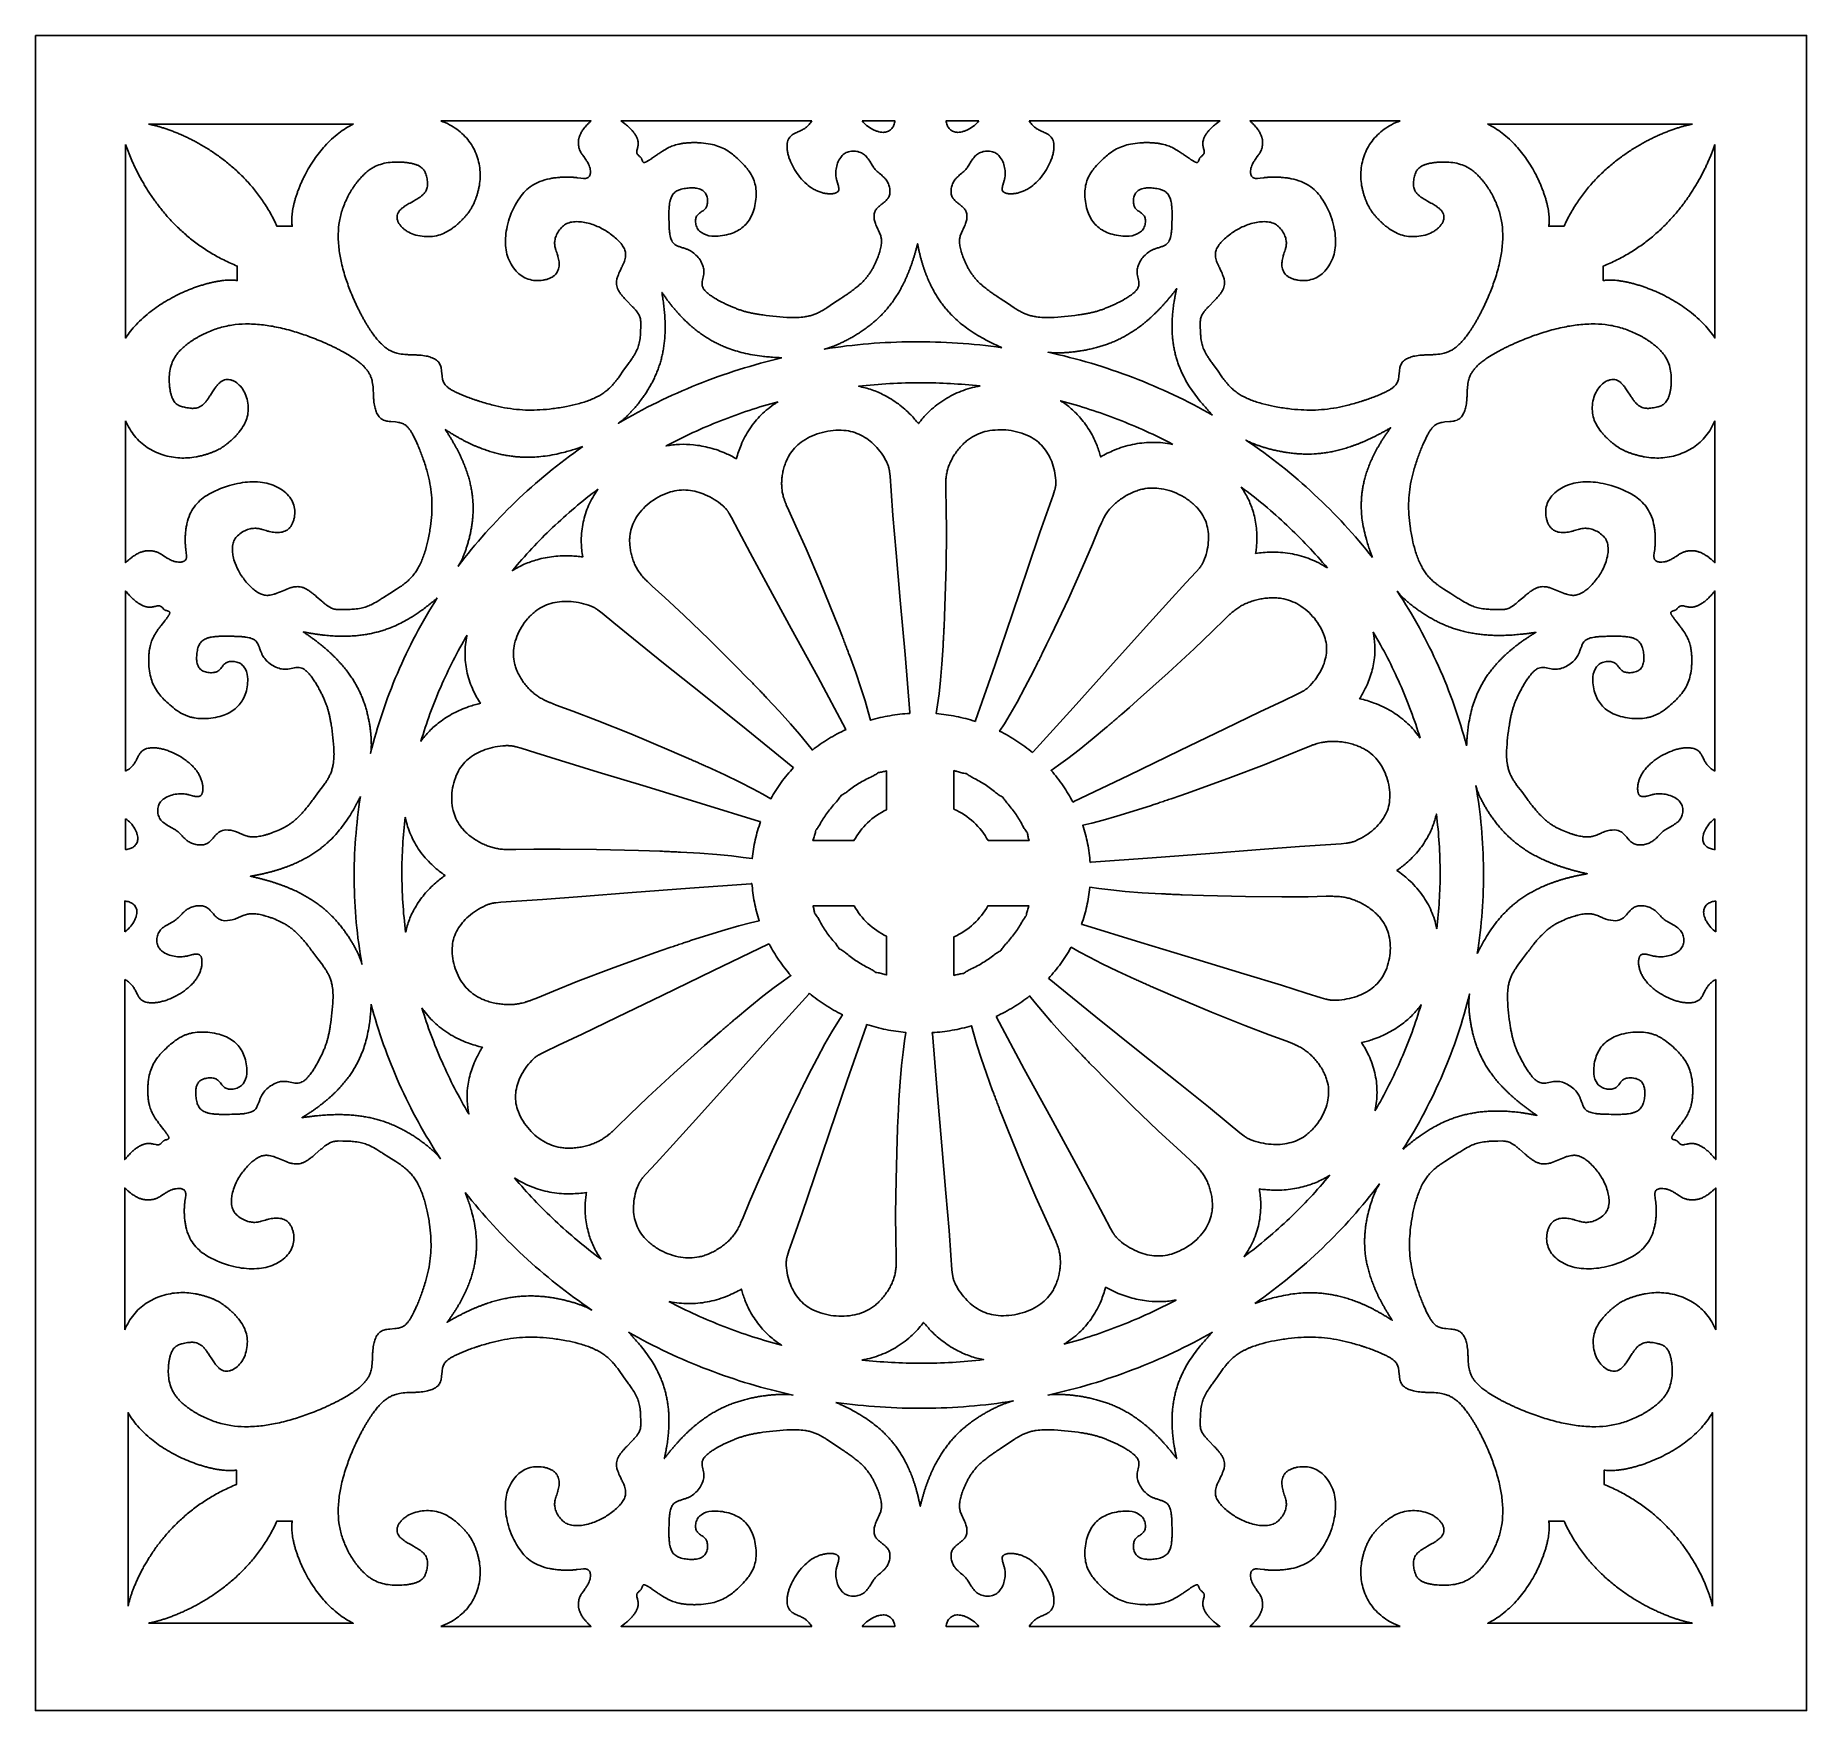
# Model space of a CAD drawing. Header units: centimetres. Extents: x -2.15 to 2.15, y -2.03 to 2.03.
import ezdxf

# ---------------------------------------------------------------- set-up
doc = ezdxf.new("R2010")
doc.units = ezdxf.units.CM
doc.header["$MEASUREMENT"] = 0
doc.layers.add('Layer 1', color=7, linetype='Continuous')

msp = doc.modelspace()

# ---------------------------------------------------------------- linework, layer by layer
at = {"layer": 'Layer 1', "color": 242}
for points, knots in [([(-2.14962, 2.03395), (-2.14962, 2.03395), (-2.14962, -2.03396), (-2.14962, -2.03396), (-2.14962, -2.03396), (-2.14962, -2.03396), (2.14963, -2.03396), (2.14963, -2.03396), (2.14963, -2.03396), (2.14963, -2.03396), (2.14963, 2.03395), (2.14963, 2.03395), (2.14963, 2.03395), (2.14963, 2.03395), (-2.14962, 2.03395), (-2.14962, 2.03395)], [0, 0, 0, 0, 0.2, 0.2, 0.2, 0.2, 0.4, 0.4, 0.4, 0.4, 0.6, 0.6, 0.6, 0.6, 1, 1, 1, 1]), ([(-1.87553, 1.81871), (-1.87454, 1.81852), (-1.87354, 1.81833), (-1.87256, 1.81813), (-1.87256, 1.81813), (-1.87149, 1.81792), (-1.87043, 1.81769), (-1.86936, 1.81746), (-1.86936, 1.81746), (-1.86826, 1.81722), (-1.86717, 1.81698), (-1.86608, 1.81672), (-1.86608, 1.81672), (-1.86491, 1.81646), (-1.86375, 1.81618), (-1.86259, 1.8159), (-1.86259, 1.8159), (-1.8614, 1.8156), (-1.8602, 1.8153), (-1.85901, 1.81499), (-1.85901, 1.81499), (-1.85776, 1.81467), (-1.85651, 1.81434), (-1.85526, 1.814), (-1.85526, 1.814), (-1.85397, 1.81365), (-1.85268, 1.81329), (-1.85139, 1.81292), (-1.85139, 1.81292), (-1.85006, 1.81254), (-1.84873, 1.81216), (-1.8474, 1.81176), (-1.8474, 1.81176), (-1.84602, 1.81135), (-1.84464, 1.81094), (-1.84327, 1.81051), (-1.84327, 1.81051), (-1.84186, 1.81007), (-1.84045, 1.80963), (-1.83904, 1.80918), (-1.83904, 1.80918), (-1.83758, 1.80871), (-1.83613, 1.80823), (-1.83468, 1.80774), (-1.83468, 1.80774), (-1.83319, 1.80725), (-1.83171, 1.80674), (-1.83023, 1.80623), (-1.83023, 1.80623), (-1.8287, 1.8057), (-1.82717, 1.80516), (-1.82564, 1.80461), (-1.82564, 1.80461), (-1.82409, 1.80405), (-1.82254, 1.80349), (-1.821, 1.80291), (-1.821, 1.80291), (-1.8194, 1.80232), (-1.81781, 1.80172), (-1.81622, 1.80111), (-1.81622, 1.80111), (-1.8146, 1.80049), (-1.813, 1.79986), (-1.81139, 1.79922), (-1.81139, 1.79922), (-1.80973, 1.79856), (-1.80808, 1.79789), (-1.80643, 1.79721), (-1.80643, 1.79721), (-1.80476, 1.79653), (-1.8031, 1.79584), (-1.80144, 1.79513), (-1.80144, 1.79513), (-1.79972, 1.79441), (-1.79801, 1.79367), (-1.79631, 1.79292), (-1.79631, 1.79292), (-1.7946, 1.79217), (-1.79288, 1.79142), (-1.79118, 1.79065), (-1.79118, 1.79065), (-1.7876, 1.78903), (-1.78404, 1.78738), (-1.7805, 1.78568), (-1.7805, 1.78568), (-1.77695, 1.78397), (-1.77341, 1.78222), (-1.76989, 1.78043), (-1.76989, 1.78043), (-1.76616, 1.77854), (-1.76245, 1.77659), (-1.75877, 1.7746), (-1.75877, 1.7746), (-1.7551, 1.77262), (-1.75144, 1.77058), (-1.74782, 1.7685), (-1.74782, 1.7685), (-1.74399, 1.76631), (-1.74019, 1.76406), (-1.73642, 1.76177), (-1.73642, 1.76177), (-1.73267, 1.75949), (-1.72896, 1.75715), (-1.72527, 1.75477), (-1.72527, 1.75477), (-1.72139, 1.75227), (-1.71755, 1.74971), (-1.71374, 1.74709), (-1.71374, 1.74709), (-1.70997, 1.7445), (-1.70623, 1.74186), (-1.70254, 1.73916), (-1.70254, 1.73916), (-1.69866, 1.73633), (-1.69482, 1.73344), (-1.69103, 1.7305), (-1.69103, 1.7305), (-1.68728, 1.72758), (-1.68358, 1.72461), (-1.67992, 1.72159), (-1.67992, 1.72159), (-1.67209, 1.71512), (-1.66449, 1.70839), (-1.65712, 1.70141), (-1.65712, 1.70141), (-1.64991, 1.69459), (-1.64294, 1.68753), (-1.63621, 1.68024), (-1.63621, 1.68024), (-1.62892, 1.67234), (-1.62193, 1.66416), (-1.61527, 1.65573), (-1.61527, 1.65573), (-1.60869, 1.64742), (-1.60245, 1.63887), (-1.59654, 1.63009), (-1.59654, 1.63009), (-1.59341, 1.62544), (-1.59038, 1.62074), (-1.58744, 1.61597), (-1.58744, 1.61597), (-1.58451, 1.61121), (-1.58168, 1.60639), (-1.57895, 1.60151), (-1.57895, 1.60151), (-1.57612, 1.59647), (-1.5734, 1.59136), (-1.57079, 1.5862), (-1.57079, 1.5862), (-1.56817, 1.58102), (-1.56566, 1.57578), (-1.56326, 1.5705), (-1.56326, 1.5705), (-1.56326, 1.5705), (-1.52605, 1.5705), (-1.52605, 1.5705), (-1.52605, 1.5705), (-1.52637, 1.57218), (-1.52663, 1.57388), (-1.52682, 1.57558), (-1.52682, 1.57558), (-1.52704, 1.57759), (-1.52719, 1.5796), (-1.52726, 1.58162), (-1.52726, 1.58162), (-1.52734, 1.58363), (-1.52736, 1.58564), (-1.52732, 1.58765), (-1.52732, 1.58765), (-1.52727, 1.58995), (-1.52716, 1.59225), (-1.52699, 1.59454), (-1.52699, 1.59454), (-1.52682, 1.59683), (-1.5266, 1.59912), (-1.52633, 1.60141), (-1.52633, 1.60141), (-1.52602, 1.60394), (-1.52566, 1.60647), (-1.52525, 1.60899), (-1.52525, 1.60899), (-1.52484, 1.61152), (-1.52437, 1.61405), (-1.52386, 1.61657), (-1.52386, 1.61657), (-1.52331, 1.61929), (-1.52271, 1.62201), (-1.52206, 1.62471), (-1.52206, 1.62471), (-1.52141, 1.62745), (-1.5207, 1.63017), (-1.51996, 1.63288), (-1.51996, 1.63288), (-1.51917, 1.63575), (-1.51833, 1.63861), (-1.51745, 1.64145), (-1.51745, 1.64145), (-1.51655, 1.64434), (-1.51561, 1.64722), (-1.51462, 1.65008), (-1.51462, 1.65008), (-1.5136, 1.65305), (-1.51254, 1.656), (-1.51143, 1.65894), (-1.51143, 1.65894), (-1.51029, 1.66194), (-1.50912, 1.66493), (-1.50789, 1.6679), (-1.50789, 1.6679), (-1.50665, 1.67093), (-1.50535, 1.67394), (-1.50402, 1.67693), (-1.50402, 1.67693), (-1.50265, 1.68), (-1.50124, 1.68305), (-1.49978, 1.68608), (-1.49978, 1.68608), (-1.49831, 1.68913), (-1.4968, 1.69216), (-1.49525, 1.69517), (-1.49525, 1.69517), (-1.48848, 1.70825), (-1.48089, 1.7209), (-1.47253, 1.73304), (-1.47253, 1.73304), (-1.46472, 1.74437), (-1.45616, 1.75516), (-1.4469, 1.76534), (-1.4469, 1.76534), (-1.43649, 1.77679), (-1.4251, 1.78734), (-1.41287, 1.79685), (-1.41287, 1.79685), (-1.40209, 1.80524), (-1.39052, 1.81256), (-1.37831, 1.81871), (-1.37831, 1.81871), (-1.37831, 1.81871), (-1.87553, 1.81871), (-1.87553, 1.81871)], [0, 0, 0, 0, 0.0163934, 0.0163934, 0.0163934, 0.0163934, 0.0327869, 0.0327869, 0.0327869, 0.0327869, 0.0491803, 0.0491803, 0.0491803, 0.0491803, 0.0655738, 0.0655738, 0.0655738, 0.0655738, 0.0819672, 0.0819672, 0.0819672, 0.0819672, 0.0983607, 0.0983607, 0.0983607, 0.0983607, 0.1147541, 0.1147541, 0.1147541, 0.1147541, 0.1311475, 0.1311475, 0.1311475, 0.1311475, 0.147541, 0.147541, 0.147541, 0.147541, 0.1639344, 0.1639344, 0.1639344, 0.1639344, 0.1803279, 0.1803279, 0.1803279, 0.1803279, 0.1967213, 0.1967213, 0.1967213, 0.1967213, 0.2131148, 0.2131148, 0.2131148, 0.2131148, 0.2295082, 0.2295082, 0.2295082, 0.2295082, 0.2459016, 0.2459016, 0.2459016, 0.2459016, 0.2622951, 0.2622951, 0.2622951, 0.2622951, 0.2786885, 0.2786885, 0.2786885, 0.2786885, 0.295082, 0.295082, 0.295082, 0.295082, 0.3114754, 0.3114754, 0.3114754, 0.3114754, 0.3278689, 0.3278689, 0.3278689, 0.3278689, 0.3442623, 0.3442623, 0.3442623, 0.3442623, 0.3606557, 0.3606557, 0.3606557, 0.3606557, 0.3770492, 0.3770492, 0.3770492, 0.3770492, 0.3934426, 0.3934426, 0.3934426, 0.3934426, 0.4098361, 0.4098361, 0.4098361, 0.4098361, 0.4262295, 0.4262295, 0.4262295, 0.4262295, 0.442623, 0.442623, 0.442623, 0.442623, 0.4590164, 0.4590164, 0.4590164, 0.4590164, 0.4754098, 0.4754098, 0.4754098, 0.4754098, 0.4918033, 0.4918033, 0.4918033, 0.4918033, 0.5081967, 0.5081967, 0.5081967, 0.5081967, 0.5245902, 0.5245902, 0.5245902, 0.5245902, 0.5409836, 0.5409836, 0.5409836, 0.5409836, 0.557377, 0.557377, 0.557377, 0.557377, 0.5737705, 0.5737705, 0.5737705, 0.5737705, 0.5901639, 0.5901639, 0.5901639, 0.5901639, 0.6065574, 0.6065574, 0.6065574, 0.6065574, 0.6229508, 0.6229508, 0.6229508, 0.6229508, 0.6393443, 0.6393443, 0.6393443, 0.6393443, 0.6557377, 0.6557377, 0.6557377, 0.6557377, 0.6721311, 0.6721311, 0.6721311, 0.6721311, 0.6885246, 0.6885246, 0.6885246, 0.6885246, 0.704918, 0.704918, 0.704918, 0.704918, 0.7213115, 0.7213115, 0.7213115, 0.7213115, 0.7377049, 0.7377049, 0.7377049, 0.7377049, 0.7540984, 0.7540984, 0.7540984, 0.7540984, 0.7704918, 0.7704918, 0.7704918, 0.7704918, 0.7868852, 0.7868852, 0.7868852, 0.7868852, 0.8032787, 0.8032787, 0.8032787, 0.8032787, 0.8196721, 0.8196721, 0.8196721, 0.8196721, 0.8360656, 0.8360656, 0.8360656, 0.8360656, 0.852459, 0.852459, 0.852459, 0.852459, 0.8688525, 0.8688525, 0.8688525, 0.8688525, 0.8852459, 0.8852459, 0.8852459, 0.8852459, 0.9016393, 0.9016393, 0.9016393, 0.9016393, 0.9180328, 0.9180328, 0.9180328, 0.9180328, 0.9344262, 0.9344262, 0.9344262, 0.9344262, 0.9508197, 0.9508197, 0.9508197, 0.9508197, 0.9672131, 0.9672131, 0.9672131, 0.9672131, 1, 1, 1, 1]), ([(-1.16566, 1.82651), (-1.16566, 1.82651), (-0.80079, 1.82651), (-0.80079, 1.82651), (-0.80079, 1.82651), (-0.8017, 1.82567), (-0.80261, 1.82483), (-0.80351, 1.82397), (-0.80351, 1.82397), (-0.80436, 1.82317), (-0.8052, 1.82235), (-0.80603, 1.82153), (-0.80603, 1.82153), (-0.80684, 1.82073), (-0.80765, 1.81992), (-0.80844, 1.8191), (-0.80844, 1.8191), (-0.80919, 1.81833), (-0.80993, 1.81755), (-0.81066, 1.81677), (-0.81066, 1.81677), (-0.81138, 1.816), (-0.81208, 1.81523), (-0.81278, 1.81445), (-0.81278, 1.81445), (-0.81343, 1.81371), (-0.81408, 1.81296), (-0.81472, 1.81221), (-0.81472, 1.81221), (-0.81534, 1.81147), (-0.81595, 1.81073), (-0.81655, 1.80998), (-0.81655, 1.80998), (-0.81712, 1.80928), (-0.81768, 1.80856), (-0.81823, 1.80784), (-0.81823, 1.80784), (-0.81928, 1.80647), (-0.82029, 1.80506), (-0.82127, 1.80363), (-0.82127, 1.80363), (-0.82215, 1.80234), (-0.82298, 1.80103), (-0.82378, 1.79969), (-0.82378, 1.79969), (-0.82453, 1.79845), (-0.82523, 1.79718), (-0.8259, 1.79588), (-0.8259, 1.79588), (-0.82651, 1.7947), (-0.82708, 1.7935), (-0.82761, 1.79228), (-0.82761, 1.79228), (-0.82809, 1.79115), (-0.82854, 1.79001), (-0.82895, 1.78886), (-0.82895, 1.78886), (-0.82934, 1.78777), (-0.82969, 1.78667), (-0.82999, 1.78556), (-0.82999, 1.78556), (-0.83027, 1.78456), (-0.83051, 1.78354), (-0.83072, 1.78252), (-0.83072, 1.78252), (-0.83093, 1.78152), (-0.8311, 1.78051), (-0.83123, 1.7795), (-0.83123, 1.7795), (-0.83135, 1.77861), (-0.83144, 1.77772), (-0.83151, 1.77682), (-0.83151, 1.77682), (-0.83157, 1.7759), (-0.83161, 1.77498), (-0.83162, 1.77406), (-0.83162, 1.77406), (-0.83162, 1.77329), (-0.83162, 1.77252), (-0.83159, 1.77175), (-0.83159, 1.77175), (-0.83155, 1.7709), (-0.8315, 1.77004), (-0.83144, 1.76919), (-0.83144, 1.76919), (-0.83132, 1.76771), (-0.83115, 1.76624), (-0.83092, 1.76477), (-0.83092, 1.76477), (-0.83073, 1.7635), (-0.83048, 1.76223), (-0.83017, 1.76097), (-0.83017, 1.76097), (-0.8299, 1.75981), (-0.82957, 1.75866), (-0.82919, 1.75753), (-0.82919, 1.75753), (-0.82882, 1.75643), (-0.82841, 1.75535), (-0.82796, 1.75429), (-0.82796, 1.75429), (-0.82727, 1.75271), (-0.82649, 1.75118), (-0.8256, 1.7497), (-0.8256, 1.7497), (-0.82424, 1.74741), (-0.82278, 1.74518), (-0.82122, 1.74302), (-0.82122, 1.74302), (-0.82122, 1.74302), (-0.81704, 1.73731), (-0.81704, 1.73731), (-0.81704, 1.73731), (-0.81617, 1.73611), (-0.8153, 1.73491), (-0.81444, 1.73371), (-0.81444, 1.73371), (-0.81387, 1.73291), (-0.81331, 1.7321), (-0.81276, 1.73129), (-0.81276, 1.73129), (-0.81114, 1.72891), (-0.80962, 1.72646), (-0.80821, 1.72395), (-0.80821, 1.72395), (-0.80721, 1.72217), (-0.80632, 1.72033), (-0.80555, 1.71844), (-0.80555, 1.71844), (-0.80466, 1.71626), (-0.80394, 1.71402), (-0.8034, 1.71173), (-0.8034, 1.71173), (-0.80288, 1.70957), (-0.80254, 1.70738), (-0.80238, 1.70517), (-0.80238, 1.70517), (-0.80231, 1.70411), (-0.80228, 1.70305), (-0.80229, 1.70199), (-0.80229, 1.70199), (-0.80231, 1.70106), (-0.80238, 1.70012), (-0.80248, 1.69919), (-0.80248, 1.69919), (-0.80259, 1.69826), (-0.80276, 1.69733), (-0.80298, 1.69642), (-0.80298, 1.69642), (-0.80316, 1.69567), (-0.8034, 1.69492), (-0.80369, 1.69421), (-0.80369, 1.69421), (-0.80423, 1.69285), (-0.80503, 1.6916), (-0.80603, 1.69052), (-0.80603, 1.69052), (-0.80697, 1.68951), (-0.80809, 1.68869), (-0.80935, 1.68811), (-0.80935, 1.68811), (-0.80999, 1.68781), (-0.81065, 1.68757), (-0.81133, 1.68738), (-0.81133, 1.68738), (-0.81215, 1.68715), (-0.81297, 1.68698), (-0.81381, 1.68686), (-0.81381, 1.68686), (-0.81462, 1.68675), (-0.81544, 1.68668), (-0.81627, 1.68665), (-0.81627, 1.68665), (-0.81729, 1.68661), (-0.81832, 1.68662), (-0.81935, 1.68667), (-0.81935, 1.68667), (-0.81935, 1.68667), (-0.8261, 1.68735), (-0.8261, 1.68735), (-0.8261, 1.68735), (-0.8261, 1.68735), (-0.83475, 1.68845), (-0.83475, 1.68845), (-0.83475, 1.68845), (-0.83566, 1.68855), (-0.83657, 1.68865), (-0.83747, 1.68874), (-0.83747, 1.68874), (-0.83833, 1.68883), (-0.83918, 1.68892), (-0.84004, 1.68899), (-0.84004, 1.68899), (-0.84105, 1.68909), (-0.84206, 1.68917), (-0.84307, 1.68925), (-0.84307, 1.68925), (-0.84408, 1.68933), (-0.8451, 1.6894), (-0.84611, 1.68946), (-0.84611, 1.68946), (-0.84725, 1.68953), (-0.84839, 1.68959), (-0.84953, 1.68964), (-0.84953, 1.68964), (-0.8507, 1.68969), (-0.85188, 1.68973), (-0.85305, 1.68977), (-0.85305, 1.68977), (-0.85434, 1.6898), (-0.85564, 1.68983), (-0.85692, 1.68985), (-0.85692, 1.68985), (-0.85827, 1.68986), (-0.85963, 1.68987), (-0.86098, 1.68986), (-0.86098, 1.68986), (-0.8625, 1.68985), (-0.86401, 1.68983), (-0.86553, 1.6898), (-0.86553, 1.6898), (-0.867, 1.68976), (-0.86847, 1.68972), (-0.86993, 1.68966), (-0.86993, 1.68966), (-0.8716, 1.68959), (-0.87326, 1.68951), (-0.87492, 1.6894), (-0.87492, 1.6894), (-0.87653, 1.6893), (-0.87814, 1.68918), (-0.87974, 1.68905), (-0.87974, 1.68905), (-0.88346, 1.68873), (-0.88718, 1.68831), (-0.89087, 1.68779), (-0.89087, 1.68779), (-0.89428, 1.68731), (-0.89766, 1.68673), (-0.90103, 1.68605), (-0.90103, 1.68605), (-0.90935, 1.68437), (-0.9175, 1.68198), (-0.9254, 1.6789), (-0.9254, 1.6789), (-0.93191, 1.67636), (-0.93813, 1.67315), (-0.94396, 1.66931), (-0.94396, 1.66931), (-0.95582, 1.66151), (-0.96604, 1.65149), (-0.97405, 1.63981), (-0.97405, 1.63981), (-0.98489, 1.624), (-0.99341, 1.60674), (-0.99935, 1.58855), (-0.99935, 1.58855), (-1.00198, 1.5805), (-1.0041, 1.57229), (-1.00571, 1.56398), (-1.00571, 1.56398), (-1.00715, 1.55652), (-1.00807, 1.54896), (-1.00846, 1.54137), (-1.00846, 1.54137), (-1.00886, 1.53357), (-1.00862, 1.52574), (-1.00775, 1.51797), (-1.00775, 1.51797), (-1.00698, 1.51121), (-1.00558, 1.50454), (-1.00355, 1.49805), (-1.00355, 1.49805), (-0.99935, 1.48455), (-0.99226, 1.47211), (-0.98276, 1.46157), (-0.98276, 1.46157), (-0.97474, 1.45269), (-0.96455, 1.44601), (-0.95316, 1.44217), (-0.95316, 1.44217), (-0.94758, 1.4403), (-0.94179, 1.43914), (-0.93592, 1.43872), (-0.93592, 1.43872), (-0.92963, 1.43828), (-0.92331, 1.43858), (-0.9171, 1.43962), (-0.9171, 1.43962), (-0.91421, 1.4401), (-0.91135, 1.44076), (-0.90854, 1.44157), (-0.90854, 1.44157), (-0.90598, 1.44232), (-0.90347, 1.44323), (-0.90103, 1.44429), (-0.90103, 1.44429), (-0.89858, 1.44536), (-0.89621, 1.44662), (-0.89395, 1.44804), (-0.89395, 1.44804), (-0.89208, 1.44922), (-0.89033, 1.45056), (-0.88872, 1.45205), (-0.88872, 1.45205), (-0.88588, 1.45468), (-0.88358, 1.45782), (-0.88195, 1.46131), (-0.88195, 1.46131), (-0.88012, 1.46523), (-0.87899, 1.46944), (-0.8786, 1.47374), (-0.8786, 1.47374), (-0.87829, 1.47712), (-0.87833, 1.48051), (-0.8787, 1.48388), (-0.8787, 1.48388), (-0.8792, 1.48831), (-0.88003, 1.4927), (-0.8812, 1.49701), (-0.8812, 1.49701), (-0.88155, 1.49829), (-0.88191, 1.49955), (-0.88231, 1.50081), (-0.88231, 1.50081), (-0.88295, 1.50288), (-0.88362, 1.50494), (-0.88432, 1.50699), (-0.88432, 1.50699), (-0.88505, 1.50915), (-0.88577, 1.51131), (-0.88647, 1.51348), (-0.88647, 1.51348), (-0.88675, 1.51437), (-0.88702, 1.51527), (-0.88728, 1.51617), (-0.88728, 1.51617), (-0.88824, 1.51956), (-0.88887, 1.52305), (-0.88915, 1.52657), (-0.88915, 1.52657), (-0.8894, 1.52953), (-0.88931, 1.5325), (-0.88887, 1.53544), (-0.88887, 1.53544), (-0.88829, 1.53934), (-0.88728, 1.54315), (-0.88584, 1.54682), (-0.88584, 1.54682), (-0.88424, 1.55091), (-0.88222, 1.55483), (-0.87982, 1.55852), (-0.87982, 1.55852), (-0.87714, 1.56264), (-0.87394, 1.56641), (-0.87031, 1.56974), (-0.87031, 1.56974), (-0.86719, 1.5726), (-0.86366, 1.575), (-0.85983, 1.57684), (-0.85983, 1.57684), (-0.856, 1.57868), (-0.85193, 1.57997), (-0.84773, 1.58068), (-0.84773, 1.58068), (-0.84223, 1.58159), (-0.83665, 1.58192), (-0.83109, 1.58165), (-0.83109, 1.58165), (-0.82624, 1.58141), (-0.82141, 1.58083), (-0.81665, 1.57991), (-0.81665, 1.57991), (-0.81097, 1.57881), (-0.80537, 1.57738), (-0.79986, 1.57562), (-0.79986, 1.57562), (-0.79508, 1.57409), (-0.79039, 1.57232), (-0.78579, 1.57032), (-0.78579, 1.57032), (-0.78111, 1.56829), (-0.77653, 1.56603), (-0.77207, 1.56355), (-0.77207, 1.56355), (-0.76803, 1.56131), (-0.7641, 1.5589), (-0.76027, 1.55632), (-0.76027, 1.55632), (-0.7561, 1.55352), (-0.75204, 1.55055), (-0.74811, 1.54744), (-0.74811, 1.54744), (-0.74395, 1.54415), (-0.73996, 1.54068), (-0.73612, 1.53703), (-0.73612, 1.53703), (-0.73331, 1.53435), (-0.73066, 1.5315), (-0.7282, 1.52849), (-0.7282, 1.52849), (-0.72678, 1.52676), (-0.72545, 1.52496), (-0.72419, 1.52311), (-0.72419, 1.52311), (-0.72314, 1.52155), (-0.72217, 1.51994), (-0.7213, 1.51828), (-0.7213, 1.51828), (-0.72035, 1.5165), (-0.71954, 1.51465), (-0.71885, 1.51276), (-0.71885, 1.51276), (-0.71826, 1.51112), (-0.7178, 1.50944), (-0.71748, 1.50774), (-0.71748, 1.50774), (-0.7169, 1.50467), (-0.71678, 1.50153), (-0.71713, 1.49843), (-0.71713, 1.49843), (-0.71759, 1.49422), (-0.71852, 1.49006), (-0.71988, 1.48605), (-0.71988, 1.48605), (-0.72043, 1.48445), (-0.72102, 1.48286), (-0.72165, 1.48129), (-0.72165, 1.48129), (-0.72252, 1.47917), (-0.72343, 1.47707), (-0.72438, 1.47499), (-0.72438, 1.47499), (-0.72479, 1.4741), (-0.72521, 1.47321), (-0.72563, 1.47233), (-0.72563, 1.47233), (-0.72699, 1.4695), (-0.72836, 1.46667), (-0.72974, 1.46384), (-0.72974, 1.46384), (-0.73209, 1.45901), (-0.73423, 1.45409), (-0.73615, 1.44908), (-0.73615, 1.44908), (-0.73714, 1.44648), (-0.73792, 1.44381), (-0.73846, 1.44109), (-0.73846, 1.44109), (-0.73887, 1.43903), (-0.73912, 1.43694), (-0.73923, 1.43484), (-0.73923, 1.43484), (-0.73933, 1.43293), (-0.73927, 1.43101), (-0.73906, 1.42911), (-0.73906, 1.42911), (-0.73883, 1.42699), (-0.7384, 1.42489), (-0.73779, 1.42284), (-0.73779, 1.42284), (-0.73714, 1.42065), (-0.7363, 1.41851), (-0.73529, 1.41645), (-0.73529, 1.41645), (-0.73477, 1.4154), (-0.73422, 1.41437), (-0.73363, 1.41337), (-0.73363, 1.41337), (-0.73292, 1.41216), (-0.73218, 1.41098), (-0.7314, 1.40982), (-0.7314, 1.40982), (-0.73068, 1.40875), (-0.72994, 1.4077), (-0.72918, 1.40667), (-0.72918, 1.40667), (-0.72827, 1.40545), (-0.72734, 1.40424), (-0.72639, 1.40305), (-0.72639, 1.40305), (-0.72485, 1.40114), (-0.72326, 1.39926), (-0.72162, 1.39742), (-0.72162, 1.39742), (-0.71923, 1.39474), (-0.71679, 1.39209), (-0.7143, 1.38949), (-0.7143, 1.38949), (-0.7143, 1.38949), (-0.70163, 1.37648), (-0.70163, 1.37648), (-0.70163, 1.37648), (-0.7005, 1.37531), (-0.69938, 1.37414), (-0.69826, 1.37296), (-0.69826, 1.37296), (-0.69746, 1.37211), (-0.69667, 1.37126), (-0.69589, 1.3704), (-0.69589, 1.3704), (-0.69493, 1.36936), (-0.69399, 1.3683), (-0.69306, 1.36723), (-0.69306, 1.36723), (-0.69235, 1.36641), (-0.69166, 1.36558), (-0.69098, 1.36474), (-0.69098, 1.36474), (-0.69026, 1.36385), (-0.68956, 1.36294), (-0.68887, 1.36202), (-0.68887, 1.36202), (-0.68828, 1.36121), (-0.6877, 1.36038), (-0.68714, 1.35954), (-0.68714, 1.35954), (-0.6866, 1.35873), (-0.68609, 1.3579), (-0.68559, 1.35705), (-0.68559, 1.35705), (-0.68514, 1.35629), (-0.68472, 1.35551), (-0.68432, 1.35472), (-0.68432, 1.35472), (-0.68358, 1.35326), (-0.68293, 1.35175), (-0.68238, 1.35021), (-0.68238, 1.35021), (-0.68186, 1.34874), (-0.68143, 1.34723), (-0.6811, 1.3457), (-0.6811, 1.3457), (-0.68082, 1.34439), (-0.68062, 1.34308), (-0.68048, 1.34175), (-0.68048, 1.34175), (-0.6803, 1.34007), (-0.68019, 1.33838), (-0.68015, 1.33669), (-0.68015, 1.33669), (-0.68015, 1.33669), (-0.68029, 1.32669), (-0.68029, 1.32669), (-0.68029, 1.32669), (-0.68029, 1.32669), (-0.68064, 1.31499), (-0.68064, 1.31499), (-0.68064, 1.31499), (-0.68075, 1.3126), (-0.68088, 1.3102), (-0.68105, 1.30781), (-0.68105, 1.30781), (-0.68118, 1.30586), (-0.68135, 1.30392), (-0.68156, 1.30198), (-0.68156, 1.30198), (-0.6821, 1.2968), (-0.68294, 1.29165), (-0.68407, 1.28657), (-0.68407, 1.28657), (-0.68498, 1.28252), (-0.68617, 1.27854), (-0.68765, 1.27466), (-0.68765, 1.27466), (-0.68845, 1.27256), (-0.68934, 1.2705), (-0.69031, 1.26847), (-0.69031, 1.26847), (-0.69143, 1.2661), (-0.69264, 1.26378), (-0.69393, 1.26149), (-0.69393, 1.26149), (-0.69503, 1.25954), (-0.69618, 1.25762), (-0.69737, 1.25573), (-0.69737, 1.25573), (-0.69891, 1.25328), (-0.7005, 1.25085), (-0.70214, 1.24846), (-0.70214, 1.24846), (-0.70321, 1.24689), (-0.7043, 1.24533), (-0.7054, 1.24378), (-0.7054, 1.24378), (-0.70748, 1.24085), (-0.70957, 1.23794), (-0.71168, 1.23504), (-0.71168, 1.23504), (-0.71168, 1.23504), (-0.72199, 1.22069), (-0.72199, 1.22069), (-0.72199, 1.22069), (-0.72199, 1.22069), (-0.7328, 1.20514), (-0.7328, 1.20514), (-0.7328, 1.20514), (-0.73499, 1.20205), (-0.73725, 1.199), (-0.73957, 1.19599), (-0.73957, 1.19599), (-0.74136, 1.19366), (-0.74322, 1.19138), (-0.74512, 1.18914), (-0.74512, 1.18914), (-0.74758, 1.18627), (-0.75013, 1.18348), (-0.75278, 1.18078), (-0.75278, 1.18078), (-0.7552, 1.17832), (-0.75772, 1.17596), (-0.76033, 1.17369), (-0.76033, 1.17369), (-0.76334, 1.17108), (-0.76647, 1.16861), (-0.76972, 1.16629), (-0.76972, 1.16629), (-0.77296, 1.16397), (-0.7763, 1.16181), (-0.77975, 1.15981), (-0.77975, 1.15981), (-0.78155, 1.15876), (-0.78337, 1.15776), (-0.78522, 1.1568), (-0.78522, 1.1568), (-0.78726, 1.15574), (-0.78932, 1.15472), (-0.7914, 1.15374), (-0.7914, 1.15374), (-0.79341, 1.1528), (-0.79544, 1.15189), (-0.79748, 1.15103), (-0.79748, 1.15103), (-0.79971, 1.15008), (-0.80196, 1.14917), (-0.80422, 1.1483), (-0.80422, 1.1483), (-0.80852, 1.14664), (-0.81286, 1.14511), (-0.81725, 1.1437), (-0.81725, 1.1437), (-0.82231, 1.14207), (-0.82741, 1.14057), (-0.83254, 1.13919), (-0.83254, 1.13919), (-0.84184, 1.1367), (-0.85122, 1.13455), (-0.86067, 1.13276), (-0.86067, 1.13276), (-0.87165, 1.13067), (-0.88269, 1.12894), (-0.89377, 1.12756), (-0.89377, 1.12756), (-0.90419, 1.12626), (-0.91466, 1.12531), (-0.92514, 1.1247), (-0.92514, 1.1247), (-0.93432, 1.12416), (-0.94352, 1.12396), (-0.95272, 1.12411), (-0.95272, 1.12411), (-0.96245, 1.12427), (-0.97217, 1.12483), (-0.98186, 1.1258), (-0.98186, 1.1258), (-0.99165, 1.12678), (-1.0014, 1.12816), (-1.01108, 1.12994), (-1.01108, 1.12994), (-1.02034, 1.13165), (-1.02955, 1.13367), (-1.03867, 1.13599), (-1.03867, 1.13599), (-1.04937, 1.13872), (-1.05998, 1.14175), (-1.0705, 1.14508), (-1.0705, 1.14508), (-1.07282, 1.14582), (-1.07514, 1.14657), (-1.07745, 1.14733), (-1.07745, 1.14733), (-1.07975, 1.14809), (-1.08205, 1.14887), (-1.08435, 1.14966), (-1.08435, 1.14966), (-1.08655, 1.15042), (-1.08876, 1.15119), (-1.09095, 1.15198), (-1.09095, 1.15198), (-1.09309, 1.15275), (-1.09523, 1.15352), (-1.09736, 1.15432), (-1.09736, 1.15432), (-1.09941, 1.15508), (-1.10146, 1.15586), (-1.10351, 1.15665), (-1.10351, 1.15665), (-1.10544, 1.1574), (-1.10737, 1.15816), (-1.1093, 1.15893), (-1.1093, 1.15893), (-1.1093, 1.15893), (-1.11995, 1.16338), (-1.11995, 1.16338), (-1.11995, 1.16338), (-1.11995, 1.16338), (-1.12915, 1.16758), (-1.12915, 1.16758), (-1.12915, 1.16758), (-1.13057, 1.16827), (-1.13199, 1.16898), (-1.1334, 1.1697), (-1.1334, 1.1697), (-1.13459, 1.17031), (-1.13578, 1.17094), (-1.13695, 1.1716), (-1.13695, 1.1716), (-1.13815, 1.17225), (-1.13933, 1.17294), (-1.1405, 1.17364), (-1.1405, 1.17364), (-1.1415, 1.17424), (-1.14249, 1.17486), (-1.14347, 1.1755), (-1.14347, 1.1755), (-1.14445, 1.17615), (-1.14542, 1.17682), (-1.14637, 1.17751), (-1.14637, 1.17751), (-1.1472, 1.17812), (-1.14801, 1.17875), (-1.14881, 1.1794), (-1.14881, 1.1794), (-1.15037, 1.18068), (-1.15185, 1.18206), (-1.15322, 1.18353), (-1.15322, 1.18353), (-1.15439, 1.18477), (-1.15546, 1.18611), (-1.15642, 1.18752), (-1.15642, 1.18752), (-1.15734, 1.18888), (-1.15815, 1.19031), (-1.15884, 1.1918), (-1.15884, 1.1918), (-1.15957, 1.19337), (-1.16018, 1.195), (-1.16066, 1.19667), (-1.16066, 1.19667), (-1.16106, 1.19805), (-1.16139, 1.19944), (-1.16164, 1.20085), (-1.16164, 1.20085), (-1.16202, 1.20299), (-1.16233, 1.20514), (-1.16257, 1.20729), (-1.16257, 1.20729), (-1.16257, 1.20729), (-1.16366, 1.21863), (-1.16366, 1.21863), (-1.16366, 1.21863), (-1.16391, 1.22084), (-1.16422, 1.22305), (-1.1646, 1.22524), (-1.1646, 1.22524), (-1.16486, 1.22673), (-1.16519, 1.2282), (-1.16559, 1.22965), (-1.16559, 1.22965), (-1.16611, 1.23154), (-1.16678, 1.23338), (-1.1676, 1.23515), (-1.1676, 1.23515), (-1.16826, 1.23661), (-1.16907, 1.238), (-1.17001, 1.2393), (-1.17001, 1.2393), (-1.171, 1.24068), (-1.17212, 1.24195), (-1.17338, 1.2431), (-1.17338, 1.2431), (-1.17485, 1.24445), (-1.17643, 1.24568), (-1.17812, 1.24677), (-1.17812, 1.24677), (-1.1797, 1.24778), (-1.18135, 1.2487), (-1.18305, 1.2495), (-1.18305, 1.2495), (-1.18512, 1.25048), (-1.18725, 1.25135), (-1.18941, 1.2521), (-1.18941, 1.2521), (-1.19328, 1.25344), (-1.19725, 1.2545), (-1.20127, 1.25527), (-1.20127, 1.25527), (-1.2067, 1.2563), (-1.21218, 1.25704), (-1.21769, 1.25749), (-1.21769, 1.25749), (-1.21956, 1.25764), (-1.22144, 1.25776), (-1.22331, 1.25785), (-1.22331, 1.25785), (-1.2265, 1.25801), (-1.22969, 1.25814), (-1.23289, 1.25824), (-1.23289, 1.25824), (-1.23666, 1.25836), (-1.24043, 1.25849), (-1.2442, 1.25863), (-1.2442, 1.25863), (-1.24552, 1.25868), (-1.24684, 1.25874), (-1.24816, 1.25882), (-1.24816, 1.25882), (-1.25413, 1.25916), (-1.26007, 1.25984), (-1.26596, 1.26086), (-1.26596, 1.26086), (-1.27008, 1.26156), (-1.27412, 1.26261), (-1.27806, 1.26397), (-1.27806, 1.26397), (-1.28051, 1.26482), (-1.28292, 1.2658), (-1.28527, 1.26691), (-1.28527, 1.26691), (-1.28769, 1.26806), (-1.29005, 1.26933), (-1.29234, 1.27072), (-1.29234, 1.27072), (-1.29353, 1.27144), (-1.2947, 1.27219), (-1.29584, 1.27297), (-1.29584, 1.27297), (-1.29705, 1.27379), (-1.29824, 1.27464), (-1.2994, 1.27552), (-1.2994, 1.27552), (-1.30058, 1.2764), (-1.30174, 1.27732), (-1.30288, 1.27826), (-1.30288, 1.27826), (-1.3041, 1.27927), (-1.3053, 1.28031), (-1.30647, 1.28137), (-1.30647, 1.28137), (-1.30766, 1.28244), (-1.30882, 1.28354), (-1.30996, 1.28466), (-1.30996, 1.28466), (-1.3112, 1.28587), (-1.31241, 1.28711), (-1.3136, 1.28837), (-1.3136, 1.28837), (-1.31481, 1.28964), (-1.31598, 1.29093), (-1.31714, 1.29224), (-1.31714, 1.29224), (-1.3184, 1.29368), (-1.31964, 1.29513), (-1.32086, 1.2966), (-1.32086, 1.2966), (-1.32208, 1.29808), (-1.32329, 1.29959), (-1.32447, 1.3011), (-1.32447, 1.3011), (-1.32576, 1.30277), (-1.32704, 1.30445), (-1.32829, 1.30616), (-1.32829, 1.30616), (-1.32954, 1.30786), (-1.33078, 1.30959), (-1.33199, 1.31132), (-1.33199, 1.31132), (-1.33333, 1.31324), (-1.33464, 1.31517), (-1.33594, 1.31711), (-1.33594, 1.31711), (-1.33724, 1.31907), (-1.33853, 1.32104), (-1.33979, 1.32303), (-1.33979, 1.32303), (-1.34116, 1.32518), (-1.34251, 1.32734), (-1.34384, 1.32952), (-1.34384, 1.32952), (-1.34518, 1.33172), (-1.34651, 1.33393), (-1.34781, 1.33615), (-1.34781, 1.33615), (-1.34919, 1.3385), (-1.35055, 1.34087), (-1.35189, 1.34324), (-1.35189, 1.34324), (-1.35325, 1.34565), (-1.35459, 1.34807), (-1.35591, 1.3505), (-1.35591, 1.3505), (-1.35728, 1.35302), (-1.35863, 1.35555), (-1.35995, 1.35809), (-1.35995, 1.35809), (-1.36131, 1.36069), (-1.36265, 1.36329), (-1.36396, 1.3659), (-1.36396, 1.3659), (-1.3653, 1.36856), (-1.36662, 1.37123), (-1.36791, 1.37391), (-1.36791, 1.37391), (-1.37354, 1.38553), (-1.37878, 1.39732), (-1.38363, 1.40927), (-1.38363, 1.40927), (-1.38816, 1.42043), (-1.39229, 1.43174), (-1.39603, 1.44319), (-1.39603, 1.44319), (-1.40013, 1.45573), (-1.40367, 1.46846), (-1.40663, 1.48131), (-1.40663, 1.48131), (-1.40917, 1.49234), (-1.41113, 1.50348), (-1.41251, 1.51471), (-1.41251, 1.51471), (-1.41402, 1.52695), (-1.41469, 1.53928), (-1.41454, 1.55161), (-1.41454, 1.55161), (-1.41441, 1.56209), (-1.41344, 1.57253), (-1.41166, 1.58286), (-1.41166, 1.58286), (-1.40991, 1.59293), (-1.40737, 1.60285), (-1.40406, 1.61253), (-1.40406, 1.61253), (-1.40051, 1.62292), (-1.39619, 1.63304), (-1.39115, 1.6428), (-1.39115, 1.6428), (-1.38891, 1.64713), (-1.38654, 1.65139), (-1.38403, 1.65557), (-1.38403, 1.65557), (-1.38155, 1.6597), (-1.37893, 1.66375), (-1.37619, 1.66772), (-1.37619, 1.66772), (-1.3749, 1.66959), (-1.37357, 1.67144), (-1.37222, 1.67327), (-1.37222, 1.67327), (-1.37091, 1.67505), (-1.36956, 1.67681), (-1.36819, 1.67855), (-1.36819, 1.67855), (-1.36686, 1.68023), (-1.36551, 1.68189), (-1.36412, 1.68353), (-1.36412, 1.68353), (-1.36281, 1.68509), (-1.36146, 1.68663), (-1.36009, 1.68814), (-1.36009, 1.68814), (-1.35875, 1.68962), (-1.35738, 1.69108), (-1.35599, 1.69252), (-1.35599, 1.69252), (-1.3547, 1.69385), (-1.35338, 1.69516), (-1.35204, 1.69643), (-1.35204, 1.69643), (-1.35071, 1.6977), (-1.34935, 1.69894), (-1.34797, 1.70016), (-1.34797, 1.70016), (-1.34668, 1.70129), (-1.34536, 1.70241), (-1.34401, 1.70349), (-1.34401, 1.70349), (-1.34139, 1.7056), (-1.33868, 1.70758), (-1.33588, 1.70944), (-1.33588, 1.70944), (-1.33327, 1.71118), (-1.33058, 1.71278), (-1.32781, 1.71425), (-1.32781, 1.71425), (-1.32278, 1.71692), (-1.31751, 1.71912), (-1.31206, 1.72081), (-1.31206, 1.72081), (-1.30588, 1.72274), (-1.29956, 1.72415), (-1.29314, 1.72504), (-1.29314, 1.72504), (-1.28706, 1.72588), (-1.28094, 1.72637), (-1.2748, 1.7265), (-1.2748, 1.7265), (-1.2682, 1.72664), (-1.26159, 1.72642), (-1.25501, 1.72584), (-1.25501, 1.72584), (-1.2519, 1.72557), (-1.2488, 1.72521), (-1.24571, 1.72477), (-1.24571, 1.72477), (-1.24296, 1.72437), (-1.24023, 1.72389), (-1.23751, 1.72332), (-1.23751, 1.72332), (-1.23615, 1.72303), (-1.2348, 1.72272), (-1.23345, 1.72239), (-1.23345, 1.72239), (-1.23224, 1.72209), (-1.23104, 1.72177), (-1.22984, 1.72142), (-1.22984, 1.72142), (-1.22862, 1.72107), (-1.22741, 1.72069), (-1.22622, 1.72028), (-1.22622, 1.72028), (-1.22518, 1.71993), (-1.22415, 1.71954), (-1.22314, 1.71914), (-1.22314, 1.71914), (-1.22213, 1.71873), (-1.22113, 1.71829), (-1.22015, 1.71783), (-1.22015, 1.71783), (-1.21927, 1.71741), (-1.2184, 1.71696), (-1.21754, 1.71649), (-1.21754, 1.71649), (-1.21672, 1.71603), (-1.21591, 1.71554), (-1.21512, 1.71502), (-1.21512, 1.71502), (-1.21439, 1.71454), (-1.21368, 1.71403), (-1.21299, 1.71349), (-1.21299, 1.71349), (-1.2117, 1.7125), (-1.2105, 1.71141), (-1.20939, 1.71023), (-1.20939, 1.71023), (-1.2083, 1.70907), (-1.20731, 1.70783), (-1.20643, 1.70652), (-1.20643, 1.70652), (-1.20511, 1.70456), (-1.20402, 1.70246), (-1.20318, 1.70026), (-1.20318, 1.70026), (-1.20178, 1.69659), (-1.20064, 1.69283), (-1.19975, 1.689), (-1.19975, 1.689), (-1.19878, 1.68479), (-1.19811, 1.68051), (-1.19773, 1.67621), (-1.19773, 1.67621), (-1.19749, 1.67344), (-1.19756, 1.67066), (-1.19793, 1.6679), (-1.19793, 1.6679), (-1.19819, 1.66597), (-1.19861, 1.66406), (-1.19919, 1.6622), (-1.19919, 1.6622), (-1.19975, 1.66041), (-1.20047, 1.65867), (-1.20134, 1.657), (-1.20134, 1.657), (-1.20232, 1.65512), (-1.20348, 1.65334), (-1.20479, 1.65168), (-1.20479, 1.65168), (-1.20627, 1.64981), (-1.20791, 1.64807), (-1.20969, 1.64647), (-1.20969, 1.64647), (-1.21057, 1.64568), (-1.21149, 1.64491), (-1.21243, 1.64417), (-1.21243, 1.64417), (-1.21362, 1.64324), (-1.21483, 1.64234), (-1.21607, 1.64148), (-1.21607, 1.64148), (-1.21714, 1.64073), (-1.21822, 1.64), (-1.21932, 1.6393), (-1.21932, 1.6393), (-1.22074, 1.63838), (-1.22217, 1.63749), (-1.22362, 1.63662), (-1.22362, 1.63662), (-1.22469, 1.63597), (-1.22576, 1.63533), (-1.22684, 1.6347), (-1.22684, 1.6347), (-1.22851, 1.63373), (-1.23018, 1.63277), (-1.23186, 1.63181), (-1.23186, 1.63181), (-1.23186, 1.63181), (-1.24035, 1.62698), (-1.24035, 1.62698), (-1.24035, 1.62698), (-1.24376, 1.62503), (-1.24712, 1.62301), (-1.25043, 1.62091), (-1.25043, 1.62091), (-1.25242, 1.61966), (-1.25436, 1.61834), (-1.25626, 1.61695), (-1.25626, 1.61695), (-1.25751, 1.61604), (-1.25873, 1.61509), (-1.25993, 1.6141), (-1.25993, 1.6141), (-1.2609, 1.6133), (-1.26184, 1.61246), (-1.26275, 1.6116), (-1.26275, 1.6116), (-1.26375, 1.61064), (-1.26471, 1.60964), (-1.26561, 1.6086), (-1.26561, 1.6086), (-1.26635, 1.60774), (-1.26704, 1.60684), (-1.26768, 1.60591), (-1.26768, 1.60591), (-1.26894, 1.60404), (-1.26993, 1.60202), (-1.27064, 1.59988), (-1.27064, 1.59988), (-1.27132, 1.59782), (-1.2717, 1.59568), (-1.27177, 1.59351), (-1.27177, 1.59351), (-1.27183, 1.59144), (-1.27164, 1.58938), (-1.27119, 1.58736), (-1.27119, 1.58736), (-1.27067, 1.58504), (-1.2699, 1.58278), (-1.26889, 1.58063), (-1.26889, 1.58063), (-1.2679, 1.57852), (-1.26673, 1.57651), (-1.26538, 1.57462), (-1.26538, 1.57462), (-1.26382, 1.57242), (-1.26208, 1.57034), (-1.2602, 1.56841), (-1.2602, 1.56841), (-1.25831, 1.56647), (-1.25629, 1.56467), (-1.25416, 1.563), (-1.25416, 1.563), (-1.25183, 1.56119), (-1.24939, 1.55952), (-1.24686, 1.55801), (-1.24686, 1.55801), (-1.24176, 1.55498), (-1.23635, 1.55251), (-1.23071, 1.55065), (-1.23071, 1.55065), (-1.2243, 1.54853), (-1.2177, 1.54703), (-1.211, 1.54617), (-1.211, 1.54617), (-1.20416, 1.54529), (-1.19724, 1.54506), (-1.19035, 1.5455), (-1.19035, 1.5455), (-1.18397, 1.54591), (-1.17765, 1.54698), (-1.17149, 1.54869), (-1.17149, 1.54869), (-1.16584, 1.55025), (-1.16035, 1.55236), (-1.15512, 1.55498), (-1.15512, 1.55498), (-1.14885, 1.5581), (-1.14285, 1.56173), (-1.13717, 1.56582), (-1.13717, 1.56582), (-1.13482, 1.56751), (-1.13251, 1.56927), (-1.13026, 1.5711), (-1.13026, 1.5711), (-1.12779, 1.5731), (-1.12537, 1.57516), (-1.12301, 1.57729), (-1.12301, 1.57729), (-1.12198, 1.57822), (-1.12095, 1.57917), (-1.11993, 1.58012), (-1.11993, 1.58012), (-1.11887, 1.58112), (-1.11782, 1.58213), (-1.11677, 1.58316), (-1.11677, 1.58316), (-1.11584, 1.58407), (-1.11492, 1.58499), (-1.114, 1.58592), (-1.114, 1.58592), (-1.11303, 1.5869), (-1.11207, 1.58789), (-1.11112, 1.58888), (-1.11112, 1.58888), (-1.11022, 1.58983), (-1.10932, 1.59079), (-1.10844, 1.59175), (-1.10844, 1.59175), (-1.10764, 1.59261), (-1.10685, 1.59348), (-1.10608, 1.59435), (-1.10608, 1.59435), (-1.10528, 1.59525), (-1.10449, 1.59616), (-1.1037, 1.59708), (-1.1037, 1.59708), (-1.10298, 1.59792), (-1.10228, 1.59877), (-1.10158, 1.59962), (-1.10158, 1.59962), (-1.10016, 1.60137), (-1.09878, 1.60315), (-1.09745, 1.60496), (-1.09745, 1.60496), (-1.09624, 1.60662), (-1.09506, 1.60832), (-1.09394, 1.61004), (-1.09394, 1.61004), (-1.09281, 1.61178), (-1.09173, 1.61356), (-1.0907, 1.61536), (-1.0907, 1.61536), (-1.08963, 1.61723), (-1.08862, 1.61913), (-1.08766, 1.62106), (-1.08766, 1.62106), (-1.08672, 1.62295), (-1.08582, 1.62485), (-1.08498, 1.62678), (-1.08498, 1.62678), (-1.08399, 1.62903), (-1.08305, 1.63131), (-1.08216, 1.63359), (-1.08216, 1.63359), (-1.0817, 1.63477), (-1.08126, 1.63595), (-1.08083, 1.63713), (-1.08083, 1.63713), (-1.08039, 1.63831), (-1.07997, 1.6395), (-1.07956, 1.64069), (-1.07956, 1.64069), (-1.07912, 1.64196), (-1.0787, 1.64323), (-1.07829, 1.64451), (-1.07829, 1.64451), (-1.07788, 1.64578), (-1.07748, 1.64705), (-1.0771, 1.64833), (-1.0771, 1.64833), (-1.07627, 1.65112), (-1.0755, 1.65393), (-1.07479, 1.65676), (-1.07479, 1.65676), (-1.07411, 1.65949), (-1.0735, 1.66224), (-1.07295, 1.66501), (-1.07295, 1.66501), (-1.07168, 1.67143), (-1.0708, 1.67792), (-1.0703, 1.68444), (-1.0703, 1.68444), (-1.06985, 1.69036), (-1.06979, 1.6963), (-1.07012, 1.70223), (-1.07012, 1.70223), (-1.07088, 1.71574), (-1.07361, 1.72908), (-1.07821, 1.74182), (-1.07821, 1.74182), (-1.08277, 1.75444), (-1.08917, 1.76633), (-1.0972, 1.77712), (-1.0972, 1.77712), (-1.10123, 1.78254), (-1.10568, 1.78764), (-1.11051, 1.79237), (-1.11051, 1.79237), (-1.11555, 1.7973), (-1.12095, 1.80184), (-1.12667, 1.80596), (-1.12667, 1.80596), (-1.13238, 1.81007), (-1.13837, 1.81378), (-1.1446, 1.81706), (-1.1446, 1.81706), (-1.15141, 1.82065), (-1.15844, 1.82381), (-1.16566, 1.82651)], [0, 0, 0, 0, 0.0030303, 0.0030303, 0.0030303, 0.0030303, 0.0060606, 0.0060606, 0.0060606, 0.0060606, 0.0090909, 0.0090909, 0.0090909, 0.0090909, 0.0121212, 0.0121212, 0.0121212, 0.0121212, 0.0151515, 0.0151515, 0.0151515, 0.0151515, 0.0181818, 0.0181818, 0.0181818, 0.0181818, 0.0212121, 0.0212121, 0.0212121, 0.0212121, 0.0242424, 0.0242424, 0.0242424, 0.0242424, 0.0272727, 0.0272727, 0.0272727, 0.0272727, 0.030303, 0.030303, 0.030303, 0.030303, 0.0333333, 0.0333333, 0.0333333, 0.0333333, 0.0363636, 0.0363636, 0.0363636, 0.0363636, 0.0393939, 0.0393939, 0.0393939, 0.0393939, 0.0424242, 0.0424242, 0.0424242, 0.0424242, 0.0454545, 0.0454545, 0.0454545, 0.0454545, 0.0484848, 0.0484848, 0.0484848, 0.0484848, 0.0515152, 0.0515152, 0.0515152, 0.0515152, 0.0545455, 0.0545455, 0.0545455, 0.0545455, 0.0575758, 0.0575758, 0.0575758, 0.0575758, 0.0606061, 0.0606061, 0.0606061, 0.0606061, 0.0636364, 0.0636364, 0.0636364, 0.0636364, 0.0666667, 0.0666667, 0.0666667, 0.0666667, 0.069697, 0.069697, 0.069697, 0.069697, 0.0727273, 0.0727273, 0.0727273, 0.0727273, 0.0757576, 0.0757576, 0.0757576, 0.0757576, 0.0787879, 0.0787879, 0.0787879, 0.0787879, 0.0818182, 0.0818182, 0.0818182, 0.0818182, 0.0848485, 0.0848485, 0.0848485, 0.0848485, 0.0878788, 0.0878788, 0.0878788, 0.0878788, 0.0909091, 0.0909091, 0.0909091, 0.0909091, 0.0939394, 0.0939394, 0.0939394, 0.0939394, 0.0969697, 0.0969697, 0.0969697, 0.0969697, 0.1, 0.1, 0.1, 0.1, 0.1030303, 0.1030303, 0.1030303, 0.1030303, 0.1060606, 0.1060606, 0.1060606, 0.1060606, 0.1090909, 0.1090909, 0.1090909, 0.1090909, 0.1121212, 0.1121212, 0.1121212, 0.1121212, 0.1151515, 0.1151515, 0.1151515, 0.1151515, 0.1181818, 0.1181818, 0.1181818, 0.1181818, 0.1212121, 0.1212121, 0.1212121, 0.1212121, 0.1242424, 0.1242424, 0.1242424, 0.1242424, 0.1272727, 0.1272727, 0.1272727, 0.1272727, 0.130303, 0.130303, 0.130303, 0.130303, 0.1333333, 0.1333333, 0.1333333, 0.1333333, 0.1363636, 0.1363636, 0.1363636, 0.1363636, 0.1393939, 0.1393939, 0.1393939, 0.1393939, 0.1424242, 0.1424242, 0.1424242, 0.1424242, 0.1454545, 0.1454545, 0.1454545, 0.1454545, 0.1484848, 0.1484848, 0.1484848, 0.1484848, 0.1515152, 0.1515152, 0.1515152, 0.1515152, 0.1545455, 0.1545455, 0.1545455, 0.1545455, 0.1575758, 0.1575758, 0.1575758, 0.1575758, 0.1606061, 0.1606061, 0.1606061, 0.1606061, 0.1636364, 0.1636364, 0.1636364, 0.1636364, 0.1666667, 0.1666667, 0.1666667, 0.1666667, 0.169697, 0.169697, 0.169697, 0.169697, 0.1727273, 0.1727273, 0.1727273, 0.1727273, 0.1757576, 0.1757576, 0.1757576, 0.1757576, 0.1787879, 0.1787879, 0.1787879, 0.1787879, 0.1818182, 0.1818182, 0.1818182, 0.1818182, 0.1848485, 0.1848485, 0.1848485, 0.1848485, 0.1878788, 0.1878788, 0.1878788, 0.1878788, 0.1909091, 0.1909091, 0.1909091, 0.1909091, 0.1939394, 0.1939394, 0.1939394, 0.1939394, 0.1969697, 0.1969697, 0.1969697, 0.1969697, 0.2, 0.2, 0.2, 0.2, 0.2030303, 0.2030303, 0.2030303, 0.2030303, 0.2060606, 0.2060606, 0.2060606, 0.2060606, 0.2090909, 0.2090909, 0.2090909, 0.2090909, 0.2121212, 0.2121212, 0.2121212, 0.2121212, 0.2151515, 0.2151515, 0.2151515, 0.2151515, 0.2181818, 0.2181818, 0.2181818, 0.2181818, 0.2212121, 0.2212121, 0.2212121, 0.2212121, 0.2242424, 0.2242424, 0.2242424, 0.2242424, 0.2272727, 0.2272727, 0.2272727, 0.2272727, 0.230303, 0.230303, 0.230303, 0.230303, 0.2333333, 0.2333333, 0.2333333, 0.2333333, 0.2363636, 0.2363636, 0.2363636, 0.2363636, 0.2393939, 0.2393939, 0.2393939, 0.2393939, 0.2424242, 0.2424242, 0.2424242, 0.2424242, 0.2454545, 0.2454545, 0.2454545, 0.2454545, 0.2484848, 0.2484848, 0.2484848, 0.2484848, 0.2515152, 0.2515152, 0.2515152, 0.2515152, 0.2545455, 0.2545455, 0.2545455, 0.2545455, 0.2575758, 0.2575758, 0.2575758, 0.2575758, 0.2606061, 0.2606061, 0.2606061, 0.2606061, 0.2636364, 0.2636364, 0.2636364, 0.2636364, 0.2666667, 0.2666667, 0.2666667, 0.2666667, 0.269697, 0.269697, 0.269697, 0.269697, 0.2727273, 0.2727273, 0.2727273, 0.2727273, 0.2757576, 0.2757576, 0.2757576, 0.2757576, 0.2787879, 0.2787879, 0.2787879, 0.2787879, 0.2818182, 0.2818182, 0.2818182, 0.2818182, 0.2848485, 0.2848485, 0.2848485, 0.2848485, 0.2878788, 0.2878788, 0.2878788, 0.2878788, 0.2909091, 0.2909091, 0.2909091, 0.2909091, 0.2939394, 0.2939394, 0.2939394, 0.2939394, 0.2969697, 0.2969697, 0.2969697, 0.2969697, 0.3, 0.3, 0.3, 0.3, 0.3030303, 0.3030303, 0.3030303, 0.3030303, 0.3060606, 0.3060606, 0.3060606, 0.3060606, 0.3090909, 0.3090909, 0.3090909, 0.3090909, 0.3121212, 0.3121212, 0.3121212, 0.3121212, 0.3151515, 0.3151515, 0.3151515, 0.3151515, 0.3181818, 0.3181818, 0.3181818, 0.3181818, 0.3212121, 0.3212121, 0.3212121, 0.3212121, 0.3242424, 0.3242424, 0.3242424, 0.3242424, 0.3272727, 0.3272727, 0.3272727, 0.3272727, 0.330303, 0.330303, 0.330303, 0.330303, 0.3333333, 0.3333333, 0.3333333, 0.3333333, 0.3363636, 0.3363636, 0.3363636, 0.3363636, 0.3393939, 0.3393939, 0.3393939, 0.3393939, 0.3424242, 0.3424242, 0.3424242, 0.3424242, 0.3454545, 0.3454545, 0.3454545, 0.3454545, 0.3484848, 0.3484848, 0.3484848, 0.3484848, 0.3515152, 0.3515152, 0.3515152, 0.3515152, 0.3545455, 0.3545455, 0.3545455, 0.3545455, 0.3575758, 0.3575758, 0.3575758, 0.3575758, 0.3606061, 0.3606061, 0.3606061, 0.3606061, 0.3636364, 0.3636364, 0.3636364, 0.3636364, 0.3666667, 0.3666667, 0.3666667, 0.3666667, 0.369697, 0.369697, 0.369697, 0.369697, 0.3727273, 0.3727273, 0.3727273, 0.3727273, 0.3757576, 0.3757576, 0.3757576, 0.3757576, 0.3787879, 0.3787879, 0.3787879, 0.3787879, 0.3818182, 0.3818182, 0.3818182, 0.3818182, 0.3848485, 0.3848485, 0.3848485, 0.3848485, 0.3878788, 0.3878788, 0.3878788, 0.3878788, 0.3909091, 0.3909091, 0.3909091, 0.3909091, 0.3939394, 0.3939394, 0.3939394, 0.3939394, 0.3969697, 0.3969697, 0.3969697, 0.3969697, 0.4, 0.4, 0.4, 0.4, 0.4030303, 0.4030303, 0.4030303, 0.4030303, 0.4060606, 0.4060606, 0.4060606, 0.4060606, 0.4090909, 0.4090909, 0.4090909, 0.4090909, 0.4121212, 0.4121212, 0.4121212, 0.4121212, 0.4151515, 0.4151515, 0.4151515, 0.4151515, 0.4181818, 0.4181818, 0.4181818, 0.4181818, 0.4212121, 0.4212121, 0.4212121, 0.4212121, 0.4242424, 0.4242424, 0.4242424, 0.4242424, 0.4272727, 0.4272727, 0.4272727, 0.4272727, 0.430303, 0.430303, 0.430303, 0.430303, 0.4333333, 0.4333333, 0.4333333, 0.4333333, 0.4363636, 0.4363636, 0.4363636, 0.4363636, 0.4393939, 0.4393939, 0.4393939, 0.4393939, 0.4424242, 0.4424242, 0.4424242, 0.4424242, 0.4454545, 0.4454545, 0.4454545, 0.4454545, 0.4484848, 0.4484848, 0.4484848, 0.4484848, 0.4515152, 0.4515152, 0.4515152, 0.4515152, 0.4545455, 0.4545455, 0.4545455, 0.4545455, 0.4575758, 0.4575758, 0.4575758, 0.4575758, 0.4606061, 0.4606061, 0.4606061, 0.4606061, 0.4636364, 0.4636364, 0.4636364, 0.4636364, 0.4666667, 0.4666667, 0.4666667, 0.4666667, 0.469697, 0.469697, 0.469697, 0.469697, 0.4727273, 0.4727273, 0.4727273, 0.4727273, 0.4757576, 0.4757576, 0.4757576, 0.4757576, 0.4787879, 0.4787879, 0.4787879, 0.4787879, 0.4818182, 0.4818182, 0.4818182, 0.4818182, 0.4848485, 0.4848485, 0.4848485, 0.4848485, 0.4878788, 0.4878788, 0.4878788, 0.4878788, 0.4909091, 0.4909091, 0.4909091, 0.4909091, 0.4939394, 0.4939394, 0.4939394, 0.4939394, 0.4969697, 0.4969697, 0.4969697, 0.4969697, 0.5, 0.5, 0.5, 0.5, 0.5030303, 0.5030303, 0.5030303, 0.5030303, 0.5060606, 0.5060606, 0.5060606, 0.5060606, 0.5090909, 0.5090909, 0.5090909, 0.5090909, 0.5121212, 0.5121212, 0.5121212, 0.5121212, 0.5151515, 0.5151515, 0.5151515, 0.5151515, 0.5181818, 0.5181818, 0.5181818, 0.5181818, 0.5212121, 0.5212121, 0.5212121, 0.5212121, 0.5242424, 0.5242424, 0.5242424, 0.5242424, 0.5272727, 0.5272727, 0.5272727, 0.5272727, 0.530303, 0.530303, 0.530303, 0.530303, 0.5333333, 0.5333333, 0.5333333, 0.5333333, 0.5363636, 0.5363636, 0.5363636, 0.5363636, 0.5393939, 0.5393939, 0.5393939, 0.5393939, 0.5424242, 0.5424242, 0.5424242, 0.5424242, 0.5454545, 0.5454545, 0.5454545, 0.5454545, 0.5484848, 0.5484848, 0.5484848, 0.5484848, 0.5515152, 0.5515152, 0.5515152, 0.5515152, 0.5545455, 0.5545455, 0.5545455, 0.5545455, 0.5575758, 0.5575758, 0.5575758, 0.5575758, 0.5606061, 0.5606061, 0.5606061, 0.5606061, 0.5636364, 0.5636364, 0.5636364, 0.5636364, 0.5666667, 0.5666667, 0.5666667, 0.5666667, 0.569697, 0.569697, 0.569697, 0.569697, 0.5727273, 0.5727273, 0.5727273, 0.5727273, 0.5757576, 0.5757576, 0.5757576, 0.5757576, 0.5787879, 0.5787879, 0.5787879, 0.5787879, 0.5818182, 0.5818182, 0.5818182, 0.5818182, 0.5848485, 0.5848485, 0.5848485, 0.5848485, 0.5878788, 0.5878788, 0.5878788, 0.5878788, 0.5909091, 0.5909091, 0.5909091, 0.5909091, 0.5939394, 0.5939394, 0.5939394, 0.5939394, 0.5969697, 0.5969697, 0.5969697, 0.5969697, 0.6, 0.6, 0.6, 0.6, 0.6030303, 0.6030303, 0.6030303, 0.6030303, 0.6060606, 0.6060606, 0.6060606, 0.6060606, 0.6090909, 0.6090909, 0.6090909, 0.6090909, 0.6121212, 0.6121212, 0.6121212, 0.6121212, 0.6151515, 0.6151515, 0.6151515, 0.6151515, 0.6181818, 0.6181818, 0.6181818, 0.6181818, 0.6212121, 0.6212121, 0.6212121, 0.6212121, 0.6242424, 0.6242424, 0.6242424, 0.6242424, 0.6272727, 0.6272727, 0.6272727, 0.6272727, 0.630303, 0.630303, 0.630303, 0.630303, 0.6333333, 0.6333333, 0.6333333, 0.6333333, 0.6363636, 0.6363636, 0.6363636, 0.6363636, 0.6393939, 0.6393939, 0.6393939, 0.6393939, 0.6424242, 0.6424242, 0.6424242, 0.6424242, 0.6454545, 0.6454545, 0.6454545, 0.6454545, 0.6484848, 0.6484848, 0.6484848, 0.6484848, 0.6515152, 0.6515152, 0.6515152, 0.6515152, 0.6545455, 0.6545455, 0.6545455, 0.6545455, 0.6575758, 0.6575758, 0.6575758, 0.6575758, 0.6606061, 0.6606061, 0.6606061, 0.6606061, 0.6636364, 0.6636364, 0.6636364, 0.6636364, 0.6666667, 0.6666667, 0.6666667, 0.6666667, 0.669697, 0.669697, 0.669697, 0.669697, 0.6727273, 0.6727273, 0.6727273, 0.6727273, 0.6757576, 0.6757576, 0.6757576, 0.6757576, 0.6787879, 0.6787879, 0.6787879, 0.6787879, 0.6818182, 0.6818182, 0.6818182, 0.6818182, 0.6848485, 0.6848485, 0.6848485, 0.6848485, 0.6878788, 0.6878788, 0.6878788, 0.6878788, 0.6909091, 0.6909091, 0.6909091, 0.6909091, 0.6939394, 0.6939394, 0.6939394, 0.6939394, 0.6969697, 0.6969697, 0.6969697, 0.6969697, 0.7, 0.7, 0.7, 0.7, 0.7030303, 0.7030303, 0.7030303, 0.7030303, 0.7060606, 0.7060606, 0.7060606, 0.7060606, 0.7090909, 0.7090909, 0.7090909, 0.7090909, 0.7121212, 0.7121212, 0.7121212, 0.7121212, 0.7151515, 0.7151515, 0.7151515, 0.7151515, 0.7181818, 0.7181818, 0.7181818, 0.7181818, 0.7212121, 0.7212121, 0.7212121, 0.7212121, 0.7242424, 0.7242424, 0.7242424, 0.7242424, 0.7272727, 0.7272727, 0.7272727, 0.7272727, 0.730303, 0.730303, 0.730303, 0.730303, 0.7333333, 0.7333333, 0.7333333, 0.7333333, 0.7363636, 0.7363636, 0.7363636, 0.7363636, 0.7393939, 0.7393939, 0.7393939, 0.7393939, 0.7424242, 0.7424242, 0.7424242, 0.7424242, 0.7454545, 0.7454545, 0.7454545, 0.7454545, 0.7484848, 0.7484848, 0.7484848, 0.7484848, 0.7515152, 0.7515152, 0.7515152, 0.7515152, 0.7545455, 0.7545455, 0.7545455, 0.7545455, 0.7575758, 0.7575758, 0.7575758, 0.7575758, 0.7606061, 0.7606061, 0.7606061, 0.7606061, 0.7636364, 0.7636364, 0.7636364, 0.7636364, 0.7666667, 0.7666667, 0.7666667, 0.7666667, 0.769697, 0.769697, 0.769697, 0.769697, 0.7727273, 0.7727273, 0.7727273, 0.7727273, 0.7757576, 0.7757576, 0.7757576, 0.7757576, 0.7787879, 0.7787879, 0.7787879, 0.7787879, 0.7818182, 0.7818182, 0.7818182, 0.7818182, 0.7848485, 0.7848485, 0.7848485, 0.7848485, 0.7878788, 0.7878788, 0.7878788, 0.7878788, 0.7909091, 0.7909091, 0.7909091, 0.7909091, 0.7939394, 0.7939394, 0.7939394, 0.7939394, 0.7969697, 0.7969697, 0.7969697, 0.7969697, 0.8, 0.8, 0.8, 0.8, 0.8030303, 0.8030303, 0.8030303, 0.8030303, 0.8060606, 0.8060606, 0.8060606, 0.8060606, 0.8090909, 0.8090909, 0.8090909, 0.8090909, 0.8121212, 0.8121212, 0.8121212, 0.8121212, 0.8151515, 0.8151515, 0.8151515, 0.8151515, 0.8181818, 0.8181818, 0.8181818, 0.8181818, 0.8212121, 0.8212121, 0.8212121, 0.8212121, 0.8242424, 0.8242424, 0.8242424, 0.8242424, 0.8272727, 0.8272727, 0.8272727, 0.8272727, 0.830303, 0.830303, 0.830303, 0.830303, 0.8333333, 0.8333333, 0.8333333, 0.8333333, 0.8363636, 0.8363636, 0.8363636, 0.8363636, 0.8393939, 0.8393939, 0.8393939, 0.8393939, 0.8424242, 0.8424242, 0.8424242, 0.8424242, 0.8454545, 0.8454545, 0.8454545, 0.8454545, 0.8484848, 0.8484848, 0.8484848, 0.8484848, 0.8515152, 0.8515152, 0.8515152, 0.8515152, 0.8545455, 0.8545455, 0.8545455, 0.8545455, 0.8575758, 0.8575758, 0.8575758, 0.8575758, 0.8606061, 0.8606061, 0.8606061, 0.8606061, 0.8636364, 0.8636364, 0.8636364, 0.8636364, 0.8666667, 0.8666667, 0.8666667, 0.8666667, 0.869697, 0.869697, 0.869697, 0.869697, 0.8727273, 0.8727273, 0.8727273, 0.8727273, 0.8757576, 0.8757576, 0.8757576, 0.8757576, 0.8787879, 0.8787879, 0.8787879, 0.8787879, 0.8818182, 0.8818182, 0.8818182, 0.8818182, 0.8848485, 0.8848485, 0.8848485, 0.8848485, 0.8878788, 0.8878788, 0.8878788, 0.8878788, 0.8909091, 0.8909091, 0.8909091, 0.8909091, 0.8939394, 0.8939394, 0.8939394, 0.8939394, 0.8969697, 0.8969697, 0.8969697, 0.8969697, 0.9, 0.9, 0.9, 0.9, 0.9030303, 0.9030303, 0.9030303, 0.9030303, 0.9060606, 0.9060606, 0.9060606, 0.9060606, 0.9090909, 0.9090909, 0.9090909, 0.9090909, 0.9121212, 0.9121212, 0.9121212, 0.9121212, 0.9151515, 0.9151515, 0.9151515, 0.9151515, 0.9181818, 0.9181818, 0.9181818, 0.9181818, 0.9212121, 0.9212121, 0.9212121, 0.9212121, 0.9242424, 0.9242424, 0.9242424, 0.9242424, 0.9272727, 0.9272727, 0.9272727, 0.9272727, 0.930303, 0.930303, 0.930303, 0.930303, 0.9333333, 0.9333333, 0.9333333, 0.9333333, 0.9363636, 0.9363636, 0.9363636, 0.9363636, 0.9393939, 0.9393939, 0.9393939, 0.9393939, 0.9424242, 0.9424242, 0.9424242, 0.9424242, 0.9454545, 0.9454545, 0.9454545, 0.9454545, 0.9484848, 0.9484848, 0.9484848, 0.9484848, 0.9515152, 0.9515152, 0.9515152, 0.9515152, 0.9545455, 0.9545455, 0.9545455, 0.9545455, 0.9575758, 0.9575758, 0.9575758, 0.9575758, 0.9606061, 0.9606061, 0.9606061, 0.9606061, 0.9636364, 0.9636364, 0.9636364, 0.9636364, 0.9666667, 0.9666667, 0.9666667, 0.9666667, 0.969697, 0.969697, 0.969697, 0.969697, 0.9727273, 0.9727273, 0.9727273, 0.9727273, 0.9757576, 0.9757576, 0.9757576, 0.9757576, 0.9787879, 0.9787879, 0.9787879, 0.9787879, 0.9818182, 0.9818182, 0.9818182, 0.9818182, 0.9848485, 0.9848485, 0.9848485, 0.9848485, 0.9878788, 0.9878788, 0.9878788, 0.9878788, 0.9909091, 0.9909091, 0.9909091, 0.9909091, 0.9939394, 0.9939394, 0.9939394, 0.9939394, 1, 1, 1, 1]), ([(-0.26511, 1.82651), (-0.26601, 1.82496), (-0.26699, 1.82345), (-0.26803, 1.82198), (-0.26803, 1.82198), (-0.26901, 1.82059), (-0.27006, 1.81925), (-0.27116, 1.81796), (-0.27116, 1.81796), (-0.27218, 1.81679), (-0.27324, 1.81566), (-0.27435, 1.81457), (-0.27435, 1.81457), (-0.27546, 1.81349), (-0.27662, 1.81245), (-0.27783, 1.81146), (-0.27783, 1.81146), (-0.27973, 1.8099), (-0.28174, 1.80847), (-0.28383, 1.80717), (-0.28383, 1.80717), (-0.28646, 1.80555), (-0.28917, 1.80406), (-0.29195, 1.80273), (-0.29195, 1.80273), (-0.29277, 1.80233), (-0.29359, 1.80195), (-0.29441, 1.80158), (-0.29441, 1.80158), (-0.29591, 1.8009), (-0.29741, 1.80023), (-0.29891, 1.79958), (-0.29891, 1.79958), (-0.30043, 1.79891), (-0.30195, 1.79824), (-0.30346, 1.79756), (-0.30346, 1.79756), (-0.30413, 1.79726), (-0.3048, 1.79695), (-0.30547, 1.79663), (-0.30547, 1.79663), (-0.30784, 1.79549), (-0.31014, 1.7942), (-0.31234, 1.79275), (-0.31234, 1.79275), (-0.31378, 1.79181), (-0.31513, 1.79071), (-0.31635, 1.78949), (-0.31635, 1.78949), (-0.31778, 1.78806), (-0.31903, 1.78646), (-0.32006, 1.78472), (-0.32006, 1.78472), (-0.32125, 1.78273), (-0.32221, 1.78062), (-0.32293, 1.77843), (-0.32293, 1.77843), (-0.32364, 1.77629), (-0.32416, 1.77409), (-0.32449, 1.77185), (-0.32449, 1.77185), (-0.32488, 1.76915), (-0.32507, 1.76643), (-0.32507, 1.76371), (-0.32507, 1.76371), (-0.32506, 1.76101), (-0.3249, 1.75832), (-0.32457, 1.75565), (-0.32457, 1.75565), (-0.32419, 1.75253), (-0.32366, 1.74944), (-0.32296, 1.74638), (-0.32296, 1.74638), (-0.32226, 1.74331), (-0.32142, 1.74026), (-0.32045, 1.73727), (-0.32045, 1.73727), (-0.31938, 1.73397), (-0.31817, 1.73071), (-0.31682, 1.7275), (-0.31682, 1.7275), (-0.31405, 1.72087), (-0.31078, 1.71445), (-0.30705, 1.70829), (-0.30705, 1.70829), (-0.30312, 1.70181), (-0.29874, 1.69561), (-0.29394, 1.68974), (-0.29394, 1.68974), (-0.28887, 1.68354), (-0.2833, 1.67776), (-0.27728, 1.67247), (-0.27728, 1.67247), (-0.27233, 1.66811), (-0.26695, 1.66425), (-0.26123, 1.66095), (-0.26123, 1.66095), (-0.25838, 1.6593), (-0.25544, 1.65781), (-0.25242, 1.65649), (-0.25242, 1.65649), (-0.24939, 1.65516), (-0.24628, 1.65401), (-0.24312, 1.65302), (-0.24312, 1.65302), (-0.24022, 1.65211), (-0.23728, 1.65136), (-0.2343, 1.65075), (-0.2343, 1.65075), (-0.23154, 1.6502), (-0.22875, 1.64979), (-0.22595, 1.64955), (-0.22595, 1.64955), (-0.22463, 1.64943), (-0.2233, 1.64935), (-0.22198, 1.64931), (-0.22198, 1.64931), (-0.22077, 1.64928), (-0.21956, 1.64928), (-0.21835, 1.64932), (-0.21835, 1.64932), (-0.21716, 1.64936), (-0.21598, 1.64944), (-0.2148, 1.64957), (-0.2148, 1.64957), (-0.21377, 1.64968), (-0.21275, 1.64983), (-0.21174, 1.65002), (-0.21174, 1.65002), (-0.21074, 1.65021), (-0.20974, 1.65044), (-0.20876, 1.65073), (-0.20876, 1.65073), (-0.20795, 1.65096), (-0.20716, 1.65124), (-0.20638, 1.65157), (-0.20638, 1.65157), (-0.20561, 1.6519), (-0.20485, 1.65228), (-0.20413, 1.65272), (-0.20413, 1.65272), (-0.20356, 1.65306), (-0.20302, 1.65346), (-0.20253, 1.65391), (-0.20253, 1.65391), (-0.20165, 1.6547), (-0.20095, 1.65568), (-0.20047, 1.65676), (-0.20047, 1.65676), (-0.19993, 1.65802), (-0.19962, 1.65936), (-0.19957, 1.66073), (-0.19957, 1.66073), (-0.19954, 1.66137), (-0.19955, 1.662), (-0.1996, 1.66263), (-0.1996, 1.66263), (-0.19967, 1.66347), (-0.19976, 1.66429), (-0.1999, 1.66512), (-0.1999, 1.66512), (-0.20002, 1.66581), (-0.20015, 1.6665), (-0.2003, 1.66718), (-0.2003, 1.66718), (-0.20052, 1.66815), (-0.20076, 1.66912), (-0.20101, 1.67008), (-0.20101, 1.67008), (-0.20101, 1.67008), (-0.20424, 1.68159), (-0.20424, 1.68159), (-0.20424, 1.68159), (-0.20489, 1.68406), (-0.20543, 1.68655), (-0.20589, 1.68906), (-0.20589, 1.68906), (-0.20624, 1.69098), (-0.20649, 1.69293), (-0.20664, 1.69488), (-0.20664, 1.69488), (-0.20701, 1.69963), (-0.20685, 1.70441), (-0.20615, 1.70913), (-0.20615, 1.70913), (-0.2054, 1.71413), (-0.20412, 1.71904), (-0.20232, 1.72378), (-0.20232, 1.72378), (-0.20047, 1.72867), (-0.198, 1.73331), (-0.19498, 1.73759), (-0.19498, 1.73759), (-0.19261, 1.74093), (-0.18972, 1.74386), (-0.1864, 1.74627), (-0.1864, 1.74627), (-0.18316, 1.74862), (-0.17952, 1.75039), (-0.17565, 1.75148), (-0.17565, 1.75148), (-0.17135, 1.75269), (-0.16688, 1.75321), (-0.16242, 1.75301), (-0.16242, 1.75301), (-0.15819, 1.75283), (-0.15401, 1.75207), (-0.14999, 1.75076), (-0.14999, 1.75076), (-0.1462, 1.74952), (-0.14262, 1.74775), (-0.13936, 1.74548), (-0.13936, 1.74548), (-0.13687, 1.74376), (-0.13461, 1.74174), (-0.13261, 1.73947), (-0.13261, 1.73947), (-0.12962, 1.73608), (-0.12691, 1.73245), (-0.12451, 1.72862), (-0.12451, 1.72862), (-0.12451, 1.72862), (-0.1188, 1.71917), (-0.1188, 1.71917), (-0.1188, 1.71917), (-0.11769, 1.71736), (-0.11654, 1.71557), (-0.11534, 1.71382), (-0.11534, 1.71382), (-0.11456, 1.71268), (-0.11374, 1.71157), (-0.11288, 1.7105), (-0.11288, 1.7105), (-0.1116, 1.70891), (-0.11021, 1.70741), (-0.10872, 1.70601), (-0.10872, 1.70601), (-0.10544, 1.70294), (-0.10206, 1.69996), (-0.09859, 1.6971), (-0.09859, 1.6971), (-0.09537, 1.69445), (-0.09229, 1.69164), (-0.08936, 1.68868), (-0.08936, 1.68868), (-0.0876, 1.68691), (-0.086, 1.68499), (-0.08457, 1.68295), (-0.08457, 1.68295), (-0.08242, 1.67991), (-0.08062, 1.67665), (-0.07918, 1.67322), (-0.07918, 1.67322), (-0.07773, 1.66978), (-0.07666, 1.6662), (-0.07599, 1.66253), (-0.07599, 1.66253), (-0.07526, 1.65858), (-0.0751, 1.65454), (-0.07553, 1.65055), (-0.07553, 1.65055), (-0.07586, 1.64739), (-0.07677, 1.64432), (-0.07821, 1.64149), (-0.07821, 1.64149), (-0.07891, 1.6401), (-0.07973, 1.63879), (-0.08067, 1.63755), (-0.08067, 1.63755), (-0.08188, 1.63596), (-0.0832, 1.63446), (-0.08462, 1.63305), (-0.08462, 1.63305), (-0.08562, 1.63207), (-0.08665, 1.63112), (-0.08771, 1.63021), (-0.08771, 1.63021), (-0.0895, 1.62868), (-0.09132, 1.6272), (-0.09317, 1.62575), (-0.09317, 1.62575), (-0.09552, 1.62392), (-0.09786, 1.62208), (-0.10019, 1.62023), (-0.10019, 1.62023), (-0.10079, 1.61975), (-0.10138, 1.61926), (-0.10196, 1.61876), (-0.10196, 1.61876), (-0.1035, 1.61743), (-0.10497, 1.61603), (-0.10637, 1.61455), (-0.10637, 1.61455), (-0.10735, 1.61352), (-0.10825, 1.61242), (-0.10906, 1.61126), (-0.10906, 1.61126), (-0.11075, 1.60886), (-0.11201, 1.60618), (-0.11278, 1.60336), (-0.11278, 1.60336), (-0.11369, 1.60007), (-0.1141, 1.59667), (-0.11401, 1.59326), (-0.11401, 1.59326), (-0.11393, 1.59034), (-0.11357, 1.58744), (-0.11293, 1.58459), (-0.11293, 1.58459), (-0.11214, 1.58109), (-0.11108, 1.57766), (-0.10975, 1.57433), (-0.10975, 1.57433), (-0.10928, 1.57315), (-0.10878, 1.57198), (-0.10826, 1.57083), (-0.10826, 1.57083), (-0.10747, 1.5691), (-0.10666, 1.5674), (-0.10581, 1.56571), (-0.10581, 1.56571), (-0.10455, 1.56317), (-0.1033, 1.56064), (-0.10204, 1.55811), (-0.10204, 1.55811), (-0.10192, 1.55786), (-0.1018, 1.55761), (-0.10168, 1.55736), (-0.10168, 1.55736), (-0.10013, 1.55405), (-0.09881, 1.55064), (-0.09775, 1.54715), (-0.09775, 1.54715), (-0.09695, 1.54454), (-0.09641, 1.54187), (-0.09613, 1.53916), (-0.09613, 1.53916), (-0.09597, 1.53751), (-0.09588, 1.53584), (-0.09589, 1.53418), (-0.09589, 1.53418), (-0.0959, 1.53221), (-0.09599, 1.53024), (-0.09618, 1.52828), (-0.09618, 1.52828), (-0.09635, 1.5264), (-0.0966, 1.52454), (-0.09691, 1.52268), (-0.09691, 1.52268), (-0.09727, 1.5205), (-0.0977, 1.51834), (-0.0982, 1.51619), (-0.0982, 1.51619), (-0.09867, 1.51414), (-0.0992, 1.51211), (-0.09977, 1.51009), (-0.09977, 1.51009), (-0.10044, 1.50777), (-0.10115, 1.50547), (-0.10191, 1.50317), (-0.10191, 1.50317), (-0.10263, 1.50101), (-0.10339, 1.49886), (-0.10419, 1.49672), (-0.10419, 1.49672), (-0.10509, 1.4943), (-0.10603, 1.4919), (-0.10701, 1.48951), (-0.10701, 1.48951), (-0.10804, 1.487), (-0.10911, 1.48451), (-0.11022, 1.48204), (-0.11022, 1.48204), (-0.11122, 1.47984), (-0.11225, 1.47765), (-0.11333, 1.47548), (-0.11333, 1.47548), (-0.11457, 1.47299), (-0.11587, 1.47052), (-0.11723, 1.46809), (-0.11723, 1.46809), (-0.11851, 1.4658), (-0.11985, 1.46353), (-0.12125, 1.46131), (-0.12125, 1.46131), (-0.1228, 1.45884), (-0.12442, 1.45641), (-0.12611, 1.45404), (-0.12611, 1.45404), (-0.12777, 1.45171), (-0.12949, 1.44943), (-0.13129, 1.4472), (-0.13129, 1.4472), (-0.13323, 1.44478), (-0.13525, 1.44242), (-0.13735, 1.44014), (-0.13735, 1.44014), (-0.13947, 1.43781), (-0.14167, 1.43556), (-0.14394, 1.43338), (-0.14394, 1.43338), (-0.14615, 1.43125), (-0.14841, 1.42919), (-0.15073, 1.42718), (-0.15073, 1.42718), (-0.15358, 1.42474), (-0.15648, 1.42235), (-0.15943, 1.42003), (-0.15943, 1.42003), (-0.16194, 1.41806), (-0.16448, 1.41612), (-0.16706, 1.41422), (-0.16706, 1.41422), (-0.17028, 1.41185), (-0.17353, 1.40952), (-0.17681, 1.40723), (-0.17681, 1.40723), (-0.17919, 1.40557), (-0.18157, 1.40393), (-0.18397, 1.4023), (-0.18397, 1.4023), (-0.18759, 1.39985), (-0.19122, 1.39742), (-0.19486, 1.395), (-0.19486, 1.395), (-0.19486, 1.395), (-0.21236, 1.38339), (-0.21236, 1.38339), (-0.21236, 1.38339), (-0.21236, 1.38339), (-0.22853, 1.37254), (-0.22853, 1.37254), (-0.22853, 1.37254), (-0.23149, 1.37061), (-0.2345, 1.36873), (-0.23754, 1.36692), (-0.23754, 1.36692), (-0.23983, 1.36556), (-0.24215, 1.36426), (-0.24451, 1.36302), (-0.24451, 1.36302), (-0.24742, 1.36149), (-0.25039, 1.36007), (-0.25341, 1.35877), (-0.25341, 1.35877), (-0.25619, 1.35756), (-0.25903, 1.35647), (-0.2619, 1.3555), (-0.2619, 1.3555), (-0.26349, 1.35496), (-0.2651, 1.35446), (-0.26671, 1.354), (-0.26671, 1.354), (-0.26834, 1.35353), (-0.26998, 1.3531), (-0.27164, 1.3527), (-0.27164, 1.3527), (-0.27336, 1.35229), (-0.2751, 1.35191), (-0.27685, 1.35158), (-0.27685, 1.35158), (-0.27867, 1.35123), (-0.28049, 1.35092), (-0.28232, 1.35065), (-0.28232, 1.35065), (-0.29399, 1.34895), (-0.30581, 1.34835), (-0.31759, 1.34886), (-0.31759, 1.34886), (-0.33992, 1.34984), (-0.36219, 1.35193), (-0.38431, 1.35511), (-0.38431, 1.35511), (-0.38624, 1.35539), (-0.38817, 1.35568), (-0.39009, 1.35597), (-0.39009, 1.35597), (-0.3917, 1.35621), (-0.39331, 1.35646), (-0.39492, 1.35672), (-0.39492, 1.35672), (-0.39664, 1.357), (-0.39837, 1.35728), (-0.40009, 1.35758), (-0.40009, 1.35758), (-0.40159, 1.35784), (-0.4031, 1.35811), (-0.4046, 1.35839), (-0.4046, 1.35839), (-0.40775, 1.35897), (-0.4109, 1.35961), (-0.41403, 1.36029), (-0.41403, 1.36029), (-0.41675, 1.36088), (-0.41945, 1.36152), (-0.42214, 1.36221), (-0.42214, 1.36221), (-0.42493, 1.36292), (-0.42771, 1.36369), (-0.43047, 1.36452), (-0.43047, 1.36452), (-0.43329, 1.36536), (-0.43609, 1.36626), (-0.43887, 1.36721), (-0.43887, 1.36721), (-0.44028, 1.36769), (-0.44168, 1.36819), (-0.44308, 1.36869), (-0.44308, 1.36869), (-0.44458, 1.36924), (-0.44607, 1.36979), (-0.44755, 1.37036), (-0.44755, 1.37036), (-0.44902, 1.37092), (-0.45048, 1.37149), (-0.45193, 1.37208), (-0.45193, 1.37208), (-0.45355, 1.37272), (-0.45515, 1.37338), (-0.45675, 1.37405), (-0.45675, 1.37405), (-0.46432, 1.37721), (-0.4718, 1.38059), (-0.47916, 1.38419), (-0.47916, 1.38419), (-0.48531, 1.3872), (-0.49134, 1.39043), (-0.49726, 1.39387), (-0.49726, 1.39387), (-0.49893, 1.39484), (-0.50059, 1.39584), (-0.50224, 1.39686), (-0.50224, 1.39686), (-0.5037, 1.39776), (-0.50515, 1.39868), (-0.50659, 1.39963), (-0.50659, 1.39963), (-0.50811, 1.40063), (-0.50961, 1.40166), (-0.5111, 1.40272), (-0.5111, 1.40272), (-0.51238, 1.40362), (-0.51363, 1.40456), (-0.51488, 1.40552), (-0.51488, 1.40552), (-0.51618, 1.40653), (-0.51747, 1.40757), (-0.51872, 1.40865), (-0.51872, 1.40865), (-0.51976, 1.40955), (-0.52077, 1.41047), (-0.52176, 1.41143), (-0.52176, 1.41143), (-0.52279, 1.41243), (-0.52378, 1.41348), (-0.52473, 1.41456), (-0.52473, 1.41456), (-0.52549, 1.41543), (-0.5262, 1.41633), (-0.52687, 1.41727), (-0.52687, 1.41727), (-0.5281, 1.419), (-0.52913, 1.42088), (-0.52991, 1.42285), (-0.52991, 1.42285), (-0.53064, 1.42468), (-0.53113, 1.42659), (-0.53137, 1.42854), (-0.53137, 1.42854), (-0.53155, 1.43008), (-0.53159, 1.43163), (-0.53149, 1.43318), (-0.53149, 1.43318), (-0.53136, 1.43533), (-0.53107, 1.43748), (-0.53065, 1.43959), (-0.53065, 1.43959), (-0.53065, 1.43959), (-0.52805, 1.4509), (-0.52805, 1.4509), (-0.52805, 1.4509), (-0.52758, 1.45316), (-0.52723, 1.45545), (-0.527, 1.45776), (-0.527, 1.45776), (-0.52684, 1.45947), (-0.5268, 1.46119), (-0.52689, 1.46291), (-0.52689, 1.46291), (-0.5271, 1.46693), (-0.52793, 1.4709), (-0.52933, 1.47468), (-0.52933, 1.47468), (-0.53115, 1.4796), (-0.53354, 1.4843), (-0.53644, 1.48869), (-0.53644, 1.48869), (-0.5393, 1.493), (-0.5426, 1.49702), (-0.54627, 1.50068), (-0.54627, 1.50068), (-0.54958, 1.50397), (-0.55326, 1.50688), (-0.55723, 1.50936), (-0.55723, 1.50936), (-0.55895, 1.51043), (-0.56073, 1.51141), (-0.56256, 1.51229), (-0.56256, 1.51229), (-0.56479, 1.51337), (-0.56707, 1.51435), (-0.56938, 1.51522), (-0.56938, 1.51522), (-0.57038, 1.5156), (-0.57139, 1.51595), (-0.5724, 1.51629), (-0.5724, 1.51629), (-0.57538, 1.51729), (-0.57837, 1.51827), (-0.58137, 1.51922), (-0.58137, 1.51922), (-0.58373, 1.51998), (-0.58607, 1.52078), (-0.58839, 1.52164), (-0.58839, 1.52164), (-0.58967, 1.52212), (-0.59093, 1.52265), (-0.59217, 1.52322), (-0.59217, 1.52322), (-0.59393, 1.52405), (-0.59563, 1.52503), (-0.59724, 1.52612), (-0.59724, 1.52612), (-0.59851, 1.52699), (-0.59968, 1.52799), (-0.60074, 1.5291), (-0.60074, 1.5291), (-0.60187, 1.53027), (-0.60286, 1.53155), (-0.60371, 1.53293), (-0.60371, 1.53293), (-0.60475, 1.53463), (-0.60565, 1.53642), (-0.60638, 1.53827), (-0.60638, 1.53827), (-0.60705, 1.53996), (-0.60761, 1.54168), (-0.60807, 1.54343), (-0.60807, 1.54343), (-0.60867, 1.54575), (-0.60917, 1.5481), (-0.60956, 1.55046), (-0.60956, 1.55046), (-0.60989, 1.55249), (-0.61016, 1.55452), (-0.61037, 1.55656), (-0.61037, 1.55656), (-0.61066, 1.55936), (-0.61089, 1.56216), (-0.61105, 1.56497), (-0.61105, 1.56497), (-0.61117, 1.56689), (-0.61126, 1.56882), (-0.61134, 1.57075), (-0.61134, 1.57075), (-0.61147, 1.57419), (-0.61157, 1.57763), (-0.61166, 1.58107), (-0.61166, 1.58107), (-0.61185, 1.58835), (-0.61191, 1.59564), (-0.61186, 1.60293), (-0.61186, 1.60293), (-0.61183, 1.60683), (-0.61169, 1.61072), (-0.61142, 1.61461), (-0.61142, 1.61461), (-0.61123, 1.61747), (-0.61095, 1.62033), (-0.61059, 1.62318), (-0.61059, 1.62318), (-0.61031, 1.6254), (-0.60995, 1.6276), (-0.60951, 1.62979), (-0.60951, 1.62979), (-0.60902, 1.63224), (-0.60839, 1.63467), (-0.60764, 1.63706), (-0.60764, 1.63706), (-0.60707, 1.63887), (-0.60637, 1.64064), (-0.60554, 1.64235), (-0.60554, 1.64235), (-0.604, 1.64558), (-0.60191, 1.64853), (-0.59936, 1.65106), (-0.59936, 1.65106), (-0.59675, 1.65367), (-0.59372, 1.65583), (-0.59039, 1.65746), (-0.59039, 1.65746), (-0.58766, 1.65879), (-0.5848, 1.65985), (-0.58186, 1.6606), (-0.58186, 1.6606), (-0.57749, 1.66171), (-0.57304, 1.66252), (-0.56856, 1.66301), (-0.56856, 1.66301), (-0.56402, 1.66352), (-0.55946, 1.66376), (-0.55489, 1.66374), (-0.55489, 1.66374), (-0.5515, 1.66372), (-0.54811, 1.66344), (-0.54477, 1.6629), (-0.54477, 1.6629), (-0.54075, 1.66224), (-0.53684, 1.66104), (-0.53316, 1.65932), (-0.53316, 1.65932), (-0.53045, 1.65806), (-0.52801, 1.6563), (-0.52597, 1.65413), (-0.52597, 1.65413), (-0.52383, 1.65186), (-0.52213, 1.64922), (-0.52095, 1.64633), (-0.52095, 1.64633), (-0.51948, 1.64272), (-0.51856, 1.63891), (-0.5182, 1.63504), (-0.5182, 1.63504), (-0.51785, 1.63132), (-0.51801, 1.62758), (-0.51866, 1.62391), (-0.51866, 1.62391), (-0.51915, 1.62107), (-0.52014, 1.61835), (-0.52158, 1.61585), (-0.52158, 1.61585), (-0.5222, 1.61476), (-0.52292, 1.61374), (-0.52374, 1.6128), (-0.52374, 1.6128), (-0.52469, 1.61172), (-0.52573, 1.61071), (-0.52684, 1.6098), (-0.52684, 1.6098), (-0.52748, 1.60927), (-0.52814, 1.60878), (-0.52882, 1.60831), (-0.52882, 1.60831), (-0.53029, 1.6073), (-0.53178, 1.60631), (-0.53328, 1.60536), (-0.53328, 1.60536), (-0.53472, 1.60445), (-0.53613, 1.6035), (-0.53751, 1.60252), (-0.53751, 1.60252), (-0.53825, 1.602), (-0.53896, 1.60145), (-0.53964, 1.60086), (-0.53964, 1.60086), (-0.54071, 1.59993), (-0.5417, 1.59891), (-0.54258, 1.59781), (-0.54258, 1.59781), (-0.54337, 1.59682), (-0.54406, 1.59576), (-0.54463, 1.59463), (-0.54463, 1.59463), (-0.54602, 1.5919), (-0.54687, 1.58894), (-0.54714, 1.58589), (-0.54714, 1.58589), (-0.54747, 1.58218), (-0.54722, 1.57845), (-0.54639, 1.57482), (-0.54639, 1.57482), (-0.54547, 1.57078), (-0.5438, 1.56695), (-0.54148, 1.56352), (-0.54148, 1.56352), (-0.53925, 1.56023), (-0.5364, 1.55739), (-0.53308, 1.55517), (-0.53308, 1.55517), (-0.52564, 1.55019), (-0.517, 1.54726), (-0.50804, 1.5467), (-0.50804, 1.5467), (-0.4941, 1.54582), (-0.48012, 1.54727), (-0.46666, 1.55099), (-0.46666, 1.55099), (-0.46069, 1.55264), (-0.45489, 1.55483), (-0.44932, 1.55753), (-0.44932, 1.55753), (-0.4443, 1.55997), (-0.43954, 1.5629), (-0.43511, 1.5663), (-0.43511, 1.5663), (-0.43049, 1.56985), (-0.42628, 1.5739), (-0.42256, 1.57838), (-0.42256, 1.57838), (-0.41872, 1.58301), (-0.4154, 1.58803), (-0.41266, 1.59336), (-0.41266, 1.59336), (-0.40988, 1.59878), (-0.4076, 1.60443), (-0.40585, 1.61025), (-0.40585, 1.61025), (-0.40382, 1.61705), (-0.40232, 1.62399), (-0.40138, 1.63102), (-0.40138, 1.63102), (-0.40046, 1.63788), (-0.40007, 1.64479), (-0.40019, 1.65171), (-0.40019, 1.65171), (-0.4003, 1.65769), (-0.40093, 1.66365), (-0.40208, 1.66953), (-0.40208, 1.66953), (-0.40312, 1.67482), (-0.40466, 1.68), (-0.4067, 1.68499), (-0.4067, 1.68499), (-0.40881, 1.69019), (-0.41141, 1.69519), (-0.41446, 1.69992), (-0.41446, 1.69992), (-0.4168, 1.70355), (-0.41935, 1.70705), (-0.42211, 1.71038), (-0.42211, 1.71038), (-0.42624, 1.71536), (-0.43056, 1.72017), (-0.43507, 1.7248), (-0.43507, 1.7248), (-0.43968, 1.72954), (-0.44446, 1.73411), (-0.44939, 1.73851), (-0.44939, 1.73851), (-0.45308, 1.7418), (-0.45692, 1.74491), (-0.46089, 1.74783), (-0.46089, 1.74783), (-0.46612, 1.75168), (-0.47163, 1.75515), (-0.47736, 1.75821), (-0.47736, 1.75821), (-0.48258, 1.76099), (-0.48801, 1.76337), (-0.49361, 1.7653), (-0.49361, 1.7653), (-0.4994, 1.7673), (-0.50532, 1.76889), (-0.51134, 1.77005), (-0.51134, 1.77005), (-0.51875, 1.77148), (-0.52625, 1.77248), (-0.53378, 1.77304), (-0.53378, 1.77304), (-0.53713, 1.77329), (-0.54048, 1.77347), (-0.54384, 1.77356), (-0.54384, 1.77356), (-0.54725, 1.77365), (-0.55067, 1.77367), (-0.55408, 1.77361), (-0.55408, 1.77361), (-0.5557, 1.77358), (-0.55732, 1.77353), (-0.55894, 1.77346), (-0.55894, 1.77346), (-0.56052, 1.7734), (-0.5621, 1.77331), (-0.56368, 1.77321), (-0.56368, 1.77321), (-0.56522, 1.77312), (-0.56676, 1.773), (-0.5683, 1.77286), (-0.5683, 1.77286), (-0.56977, 1.77274), (-0.57123, 1.77259), (-0.57269, 1.77243), (-0.57269, 1.77243), (-0.57412, 1.77227), (-0.57556, 1.77209), (-0.57698, 1.77189), (-0.57698, 1.77189), (-0.57832, 1.77171), (-0.57965, 1.77151), (-0.58098, 1.77129), (-0.58098, 1.77129), (-0.58229, 1.77107), (-0.5836, 1.77083), (-0.58491, 1.77058), (-0.58491, 1.77058), (-0.58615, 1.77034), (-0.58738, 1.77007), (-0.58861, 1.76979), (-0.58861, 1.76979), (-0.591, 1.76925), (-0.59336, 1.76864), (-0.59571, 1.76794), (-0.59571, 1.76794), (-0.59796, 1.76728), (-0.60018, 1.76655), (-0.60238, 1.76574), (-0.60238, 1.76574), (-0.60623, 1.76432), (-0.60999, 1.76268), (-0.61365, 1.76083), (-0.61365, 1.76083), (-0.61824, 1.75851), (-0.62272, 1.75598), (-0.62707, 1.75325), (-0.62707, 1.75325), (-0.62879, 1.75217), (-0.63049, 1.75107), (-0.63218, 1.74995), (-0.63218, 1.74995), (-0.63463, 1.74832), (-0.63707, 1.74667), (-0.63949, 1.745), (-0.63949, 1.745), (-0.63949, 1.745), (-0.65142, 1.73673), (-0.65142, 1.73673), (-0.65142, 1.73673), (-0.65247, 1.736), (-0.65352, 1.73528), (-0.65457, 1.73457), (-0.65457, 1.73457), (-0.65533, 1.73405), (-0.6561, 1.73354), (-0.65687, 1.73303), (-0.65687, 1.73303), (-0.65779, 1.73242), (-0.65872, 1.73181), (-0.65965, 1.73121), (-0.65965, 1.73121), (-0.66036, 1.73076), (-0.66107, 1.73031), (-0.66179, 1.72987), (-0.66179, 1.72987), (-0.6626, 1.72937), (-0.66341, 1.7289), (-0.66422, 1.72843), (-0.66422, 1.72843), (-0.66483, 1.72808), (-0.66545, 1.72775), (-0.66606, 1.72743), (-0.66606, 1.72743), (-0.66674, 1.72708), (-0.66742, 1.72676), (-0.66811, 1.72645), (-0.66811, 1.72645), (-0.66858, 1.72625), (-0.66906, 1.72606), (-0.66955, 1.7259), (-0.66955, 1.7259), (-0.67004, 1.72573), (-0.67054, 1.7256), (-0.67105, 1.72551), (-0.67105, 1.72551), (-0.67142, 1.72543), (-0.67179, 1.72539), (-0.67217, 1.72539), (-0.67217, 1.72539), (-0.67252, 1.72539), (-0.67286, 1.72542), (-0.6732, 1.7255), (-0.6732, 1.7255), (-0.6735, 1.72556), (-0.67378, 1.72566), (-0.67404, 1.72579), (-0.67404, 1.72579), (-0.67447, 1.72601), (-0.67485, 1.72632), (-0.67515, 1.72669), (-0.67515, 1.72669), (-0.67561, 1.72727), (-0.67598, 1.72791), (-0.67626, 1.72858), (-0.67626, 1.72858), (-0.67631, 1.72869), (-0.67635, 1.72881), (-0.67639, 1.72892), (-0.67639, 1.72892), (-0.67681, 1.73022), (-0.67722, 1.73152), (-0.67763, 1.73282), (-0.67763, 1.73282), (-0.67791, 1.73373), (-0.67826, 1.73462), (-0.67865, 1.73549), (-0.67865, 1.73549), (-0.6789, 1.73604), (-0.6792, 1.73656), (-0.67954, 1.73705), (-0.67954, 1.73705), (-0.67988, 1.73752), (-0.68026, 1.73796), (-0.68068, 1.73835), (-0.68068, 1.73835), (-0.68139, 1.73904), (-0.68215, 1.73968), (-0.68294, 1.74028), (-0.68294, 1.74028), (-0.68394, 1.74105), (-0.68493, 1.74182), (-0.68591, 1.74261), (-0.68591, 1.74261), (-0.68621, 1.74286), (-0.68649, 1.74311), (-0.68677, 1.74338), (-0.68677, 1.74338), (-0.68742, 1.74402), (-0.688, 1.74473), (-0.68849, 1.74551), (-0.68849, 1.74551), (-0.68892, 1.74617), (-0.68926, 1.7469), (-0.6895, 1.74765), (-0.6895, 1.74765), (-0.68965, 1.74811), (-0.68976, 1.74858), (-0.68983, 1.74905), (-0.68983, 1.74905), (-0.68992, 1.74958), (-0.68997, 1.75011), (-0.68998, 1.75065), (-0.68998, 1.75065), (-0.69, 1.75123), (-0.68998, 1.75181), (-0.68993, 1.75238), (-0.68993, 1.75238), (-0.68986, 1.75307), (-0.68976, 1.75376), (-0.68962, 1.75444), (-0.68962, 1.75444), (-0.68962, 1.75444), (-0.68841, 1.75917), (-0.68841, 1.75917), (-0.68841, 1.75917), (-0.6881, 1.7603), (-0.68782, 1.76143), (-0.68756, 1.76257), (-0.68756, 1.76257), (-0.68737, 1.76336), (-0.68722, 1.76415), (-0.68708, 1.76495), (-0.68708, 1.76495), (-0.68688, 1.76613), (-0.68673, 1.76732), (-0.68664, 1.76851), (-0.68664, 1.76851), (-0.68656, 1.76963), (-0.68653, 1.77074), (-0.68656, 1.77186), (-0.68656, 1.77186), (-0.68659, 1.7732), (-0.6867, 1.77455), (-0.6869, 1.77588), (-0.6869, 1.77588), (-0.6871, 1.77727), (-0.68739, 1.77864), (-0.68775, 1.77999), (-0.68775, 1.77999), (-0.68796, 1.78074), (-0.68818, 1.78149), (-0.68843, 1.78223), (-0.68843, 1.78223), (-0.68869, 1.78301), (-0.68898, 1.78378), (-0.68929, 1.78454), (-0.68929, 1.78454), (-0.68961, 1.78535), (-0.68996, 1.78615), (-0.69033, 1.78694), (-0.69033, 1.78694), (-0.69073, 1.78778), (-0.69115, 1.78861), (-0.69159, 1.78943), (-0.69159, 1.78943), (-0.69206, 1.7903), (-0.69255, 1.79115), (-0.69306, 1.79199), (-0.69306, 1.79199), (-0.69362, 1.7929), (-0.6942, 1.79379), (-0.6948, 1.79467), (-0.6948, 1.79467), (-0.69542, 1.7956), (-0.69607, 1.79651), (-0.69675, 1.7974), (-0.69675, 1.7974), (-0.69748, 1.79837), (-0.69823, 1.79933), (-0.699, 1.80028), (-0.699, 1.80028), (-0.69981, 1.80126), (-0.70064, 1.80223), (-0.70149, 1.80318), (-0.70149, 1.80318), (-0.70241, 1.80422), (-0.70336, 1.80524), (-0.70433, 1.80625), (-0.70433, 1.80625), (-0.70534, 1.80729), (-0.70636, 1.80832), (-0.70741, 1.80934), (-0.70741, 1.80934), (-0.70855, 1.81044), (-0.70971, 1.81153), (-0.71089, 1.8126), (-0.71089, 1.8126), (-0.71212, 1.81371), (-0.71336, 1.81481), (-0.71462, 1.81588), (-0.71462, 1.81588), (-0.716, 1.81706), (-0.7174, 1.81821), (-0.71881, 1.81935), (-0.71881, 1.81935), (-0.71881, 1.81935), (-0.72819, 1.82651), (-0.72819, 1.82651), (-0.72819, 1.82651), (-0.72819, 1.82651), (-0.26511, 1.82651), (-0.26511, 1.82651)], [0, 0, 0, 0, 0.0034965, 0.0034965, 0.0034965, 0.0034965, 0.006993, 0.006993, 0.006993, 0.006993, 0.0104895, 0.0104895, 0.0104895, 0.0104895, 0.013986, 0.013986, 0.013986, 0.013986, 0.0174825, 0.0174825, 0.0174825, 0.0174825, 0.020979, 0.020979, 0.020979, 0.020979, 0.0244755, 0.0244755, 0.0244755, 0.0244755, 0.027972, 0.027972, 0.027972, 0.027972, 0.0314685, 0.0314685, 0.0314685, 0.0314685, 0.034965, 0.034965, 0.034965, 0.034965, 0.0384615, 0.0384615, 0.0384615, 0.0384615, 0.041958, 0.041958, 0.041958, 0.041958, 0.0454545, 0.0454545, 0.0454545, 0.0454545, 0.048951, 0.048951, 0.048951, 0.048951, 0.0524476, 0.0524476, 0.0524476, 0.0524476, 0.0559441, 0.0559441, 0.0559441, 0.0559441, 0.0594406, 0.0594406, 0.0594406, 0.0594406, 0.0629371, 0.0629371, 0.0629371, 0.0629371, 0.0664336, 0.0664336, 0.0664336, 0.0664336, 0.0699301, 0.0699301, 0.0699301, 0.0699301, 0.0734266, 0.0734266, 0.0734266, 0.0734266, 0.0769231, 0.0769231, 0.0769231, 0.0769231, 0.0804196, 0.0804196, 0.0804196, 0.0804196, 0.0839161, 0.0839161, 0.0839161, 0.0839161, 0.0874126, 0.0874126, 0.0874126, 0.0874126, 0.0909091, 0.0909091, 0.0909091, 0.0909091, 0.0944056, 0.0944056, 0.0944056, 0.0944056, 0.0979021, 0.0979021, 0.0979021, 0.0979021, 0.1013986, 0.1013986, 0.1013986, 0.1013986, 0.1048951, 0.1048951, 0.1048951, 0.1048951, 0.1083916, 0.1083916, 0.1083916, 0.1083916, 0.1118881, 0.1118881, 0.1118881, 0.1118881, 0.1153846, 0.1153846, 0.1153846, 0.1153846, 0.1188811, 0.1188811, 0.1188811, 0.1188811, 0.1223776, 0.1223776, 0.1223776, 0.1223776, 0.1258741, 0.1258741, 0.1258741, 0.1258741, 0.1293706, 0.1293706, 0.1293706, 0.1293706, 0.1328671, 0.1328671, 0.1328671, 0.1328671, 0.1363636, 0.1363636, 0.1363636, 0.1363636, 0.1398601, 0.1398601, 0.1398601, 0.1398601, 0.1433566, 0.1433566, 0.1433566, 0.1433566, 0.1468531, 0.1468531, 0.1468531, 0.1468531, 0.1503497, 0.1503497, 0.1503497, 0.1503497, 0.1538462, 0.1538462, 0.1538462, 0.1538462, 0.1573427, 0.1573427, 0.1573427, 0.1573427, 0.1608392, 0.1608392, 0.1608392, 0.1608392, 0.1643357, 0.1643357, 0.1643357, 0.1643357, 0.1678322, 0.1678322, 0.1678322, 0.1678322, 0.1713287, 0.1713287, 0.1713287, 0.1713287, 0.1748252, 0.1748252, 0.1748252, 0.1748252, 0.1783217, 0.1783217, 0.1783217, 0.1783217, 0.1818182, 0.1818182, 0.1818182, 0.1818182, 0.1853147, 0.1853147, 0.1853147, 0.1853147, 0.1888112, 0.1888112, 0.1888112, 0.1888112, 0.1923077, 0.1923077, 0.1923077, 0.1923077, 0.1958042, 0.1958042, 0.1958042, 0.1958042, 0.1993007, 0.1993007, 0.1993007, 0.1993007, 0.2027972, 0.2027972, 0.2027972, 0.2027972, 0.2062937, 0.2062937, 0.2062937, 0.2062937, 0.2097902, 0.2097902, 0.2097902, 0.2097902, 0.2132867, 0.2132867, 0.2132867, 0.2132867, 0.2167832, 0.2167832, 0.2167832, 0.2167832, 0.2202797, 0.2202797, 0.2202797, 0.2202797, 0.2237762, 0.2237762, 0.2237762, 0.2237762, 0.2272727, 0.2272727, 0.2272727, 0.2272727, 0.2307692, 0.2307692, 0.2307692, 0.2307692, 0.2342657, 0.2342657, 0.2342657, 0.2342657, 0.2377622, 0.2377622, 0.2377622, 0.2377622, 0.2412587, 0.2412587, 0.2412587, 0.2412587, 0.2447552, 0.2447552, 0.2447552, 0.2447552, 0.2482517, 0.2482517, 0.2482517, 0.2482517, 0.2517483, 0.2517483, 0.2517483, 0.2517483, 0.2552448, 0.2552448, 0.2552448, 0.2552448, 0.2587413, 0.2587413, 0.2587413, 0.2587413, 0.2622378, 0.2622378, 0.2622378, 0.2622378, 0.2657343, 0.2657343, 0.2657343, 0.2657343, 0.2692308, 0.2692308, 0.2692308, 0.2692308, 0.2727273, 0.2727273, 0.2727273, 0.2727273, 0.2762238, 0.2762238, 0.2762238, 0.2762238, 0.2797203, 0.2797203, 0.2797203, 0.2797203, 0.2832168, 0.2832168, 0.2832168, 0.2832168, 0.2867133, 0.2867133, 0.2867133, 0.2867133, 0.2902098, 0.2902098, 0.2902098, 0.2902098, 0.2937063, 0.2937063, 0.2937063, 0.2937063, 0.2972028, 0.2972028, 0.2972028, 0.2972028, 0.3006993, 0.3006993, 0.3006993, 0.3006993, 0.3041958, 0.3041958, 0.3041958, 0.3041958, 0.3076923, 0.3076923, 0.3076923, 0.3076923, 0.3111888, 0.3111888, 0.3111888, 0.3111888, 0.3146853, 0.3146853, 0.3146853, 0.3146853, 0.3181818, 0.3181818, 0.3181818, 0.3181818, 0.3216783, 0.3216783, 0.3216783, 0.3216783, 0.3251748, 0.3251748, 0.3251748, 0.3251748, 0.3286713, 0.3286713, 0.3286713, 0.3286713, 0.3321678, 0.3321678, 0.3321678, 0.3321678, 0.3356643, 0.3356643, 0.3356643, 0.3356643, 0.3391608, 0.3391608, 0.3391608, 0.3391608, 0.3426573, 0.3426573, 0.3426573, 0.3426573, 0.3461538, 0.3461538, 0.3461538, 0.3461538, 0.3496503, 0.3496503, 0.3496503, 0.3496503, 0.3531469, 0.3531469, 0.3531469, 0.3531469, 0.3566434, 0.3566434, 0.3566434, 0.3566434, 0.3601399, 0.3601399, 0.3601399, 0.3601399, 0.3636364, 0.3636364, 0.3636364, 0.3636364, 0.3671329, 0.3671329, 0.3671329, 0.3671329, 0.3706294, 0.3706294, 0.3706294, 0.3706294, 0.3741259, 0.3741259, 0.3741259, 0.3741259, 0.3776224, 0.3776224, 0.3776224, 0.3776224, 0.3811189, 0.3811189, 0.3811189, 0.3811189, 0.3846154, 0.3846154, 0.3846154, 0.3846154, 0.3881119, 0.3881119, 0.3881119, 0.3881119, 0.3916084, 0.3916084, 0.3916084, 0.3916084, 0.3951049, 0.3951049, 0.3951049, 0.3951049, 0.3986014, 0.3986014, 0.3986014, 0.3986014, 0.4020979, 0.4020979, 0.4020979, 0.4020979, 0.4055944, 0.4055944, 0.4055944, 0.4055944, 0.4090909, 0.4090909, 0.4090909, 0.4090909, 0.4125874, 0.4125874, 0.4125874, 0.4125874, 0.4160839, 0.4160839, 0.4160839, 0.4160839, 0.4195804, 0.4195804, 0.4195804, 0.4195804, 0.4230769, 0.4230769, 0.4230769, 0.4230769, 0.4265734, 0.4265734, 0.4265734, 0.4265734, 0.4300699, 0.4300699, 0.4300699, 0.4300699, 0.4335664, 0.4335664, 0.4335664, 0.4335664, 0.4370629, 0.4370629, 0.4370629, 0.4370629, 0.4405594, 0.4405594, 0.4405594, 0.4405594, 0.4440559, 0.4440559, 0.4440559, 0.4440559, 0.4475524, 0.4475524, 0.4475524, 0.4475524, 0.451049, 0.451049, 0.451049, 0.451049, 0.4545455, 0.4545455, 0.4545455, 0.4545455, 0.458042, 0.458042, 0.458042, 0.458042, 0.4615385, 0.4615385, 0.4615385, 0.4615385, 0.465035, 0.465035, 0.465035, 0.465035, 0.4685315, 0.4685315, 0.4685315, 0.4685315, 0.472028, 0.472028, 0.472028, 0.472028, 0.4755245, 0.4755245, 0.4755245, 0.4755245, 0.479021, 0.479021, 0.479021, 0.479021, 0.4825175, 0.4825175, 0.4825175, 0.4825175, 0.486014, 0.486014, 0.486014, 0.486014, 0.4895105, 0.4895105, 0.4895105, 0.4895105, 0.493007, 0.493007, 0.493007, 0.493007, 0.4965035, 0.4965035, 0.4965035, 0.4965035, 0.5, 0.5, 0.5, 0.5, 0.5034965, 0.5034965, 0.5034965, 0.5034965, 0.506993, 0.506993, 0.506993, 0.506993, 0.5104895, 0.5104895, 0.5104895, 0.5104895, 0.513986, 0.513986, 0.513986, 0.513986, 0.5174825, 0.5174825, 0.5174825, 0.5174825, 0.520979, 0.520979, 0.520979, 0.520979, 0.5244755, 0.5244755, 0.5244755, 0.5244755, 0.527972, 0.527972, 0.527972, 0.527972, 0.5314685, 0.5314685, 0.5314685, 0.5314685, 0.534965, 0.534965, 0.534965, 0.534965, 0.5384615, 0.5384615, 0.5384615, 0.5384615, 0.541958, 0.541958, 0.541958, 0.541958, 0.5454545, 0.5454545, 0.5454545, 0.5454545, 0.548951, 0.548951, 0.548951, 0.548951, 0.5524476, 0.5524476, 0.5524476, 0.5524476, 0.5559441, 0.5559441, 0.5559441, 0.5559441, 0.5594406, 0.5594406, 0.5594406, 0.5594406, 0.5629371, 0.5629371, 0.5629371, 0.5629371, 0.5664336, 0.5664336, 0.5664336, 0.5664336, 0.5699301, 0.5699301, 0.5699301, 0.5699301, 0.5734266, 0.5734266, 0.5734266, 0.5734266, 0.5769231, 0.5769231, 0.5769231, 0.5769231, 0.5804196, 0.5804196, 0.5804196, 0.5804196, 0.5839161, 0.5839161, 0.5839161, 0.5839161, 0.5874126, 0.5874126, 0.5874126, 0.5874126, 0.5909091, 0.5909091, 0.5909091, 0.5909091, 0.5944056, 0.5944056, 0.5944056, 0.5944056, 0.5979021, 0.5979021, 0.5979021, 0.5979021, 0.6013986, 0.6013986, 0.6013986, 0.6013986, 0.6048951, 0.6048951, 0.6048951, 0.6048951, 0.6083916, 0.6083916, 0.6083916, 0.6083916, 0.6118881, 0.6118881, 0.6118881, 0.6118881, 0.6153846, 0.6153846, 0.6153846, 0.6153846, 0.6188811, 0.6188811, 0.6188811, 0.6188811, 0.6223776, 0.6223776, 0.6223776, 0.6223776, 0.6258741, 0.6258741, 0.6258741, 0.6258741, 0.6293706, 0.6293706, 0.6293706, 0.6293706, 0.6328671, 0.6328671, 0.6328671, 0.6328671, 0.6363636, 0.6363636, 0.6363636, 0.6363636, 0.6398601, 0.6398601, 0.6398601, 0.6398601, 0.6433566, 0.6433566, 0.6433566, 0.6433566, 0.6468531, 0.6468531, 0.6468531, 0.6468531, 0.6503497, 0.6503497, 0.6503497, 0.6503497, 0.6538462, 0.6538462, 0.6538462, 0.6538462, 0.6573427, 0.6573427, 0.6573427, 0.6573427, 0.6608392, 0.6608392, 0.6608392, 0.6608392, 0.6643357, 0.6643357, 0.6643357, 0.6643357, 0.6678322, 0.6678322, 0.6678322, 0.6678322, 0.6713287, 0.6713287, 0.6713287, 0.6713287, 0.6748252, 0.6748252, 0.6748252, 0.6748252, 0.6783217, 0.6783217, 0.6783217, 0.6783217, 0.6818182, 0.6818182, 0.6818182, 0.6818182, 0.6853147, 0.6853147, 0.6853147, 0.6853147, 0.6888112, 0.6888112, 0.6888112, 0.6888112, 0.6923077, 0.6923077, 0.6923077, 0.6923077, 0.6958042, 0.6958042, 0.6958042, 0.6958042, 0.6993007, 0.6993007, 0.6993007, 0.6993007, 0.7027972, 0.7027972, 0.7027972, 0.7027972, 0.7062937, 0.7062937, 0.7062937, 0.7062937, 0.7097902, 0.7097902, 0.7097902, 0.7097902, 0.7132867, 0.7132867, 0.7132867, 0.7132867, 0.7167832, 0.7167832, 0.7167832, 0.7167832, 0.7202797, 0.7202797, 0.7202797, 0.7202797, 0.7237762, 0.7237762, 0.7237762, 0.7237762, 0.7272727, 0.7272727, 0.7272727, 0.7272727, 0.7307692, 0.7307692, 0.7307692, 0.7307692, 0.7342657, 0.7342657, 0.7342657, 0.7342657, 0.7377622, 0.7377622, 0.7377622, 0.7377622, 0.7412587, 0.7412587, 0.7412587, 0.7412587, 0.7447552, 0.7447552, 0.7447552, 0.7447552, 0.7482517, 0.7482517, 0.7482517, 0.7482517, 0.7517483, 0.7517483, 0.7517483, 0.7517483, 0.7552448, 0.7552448, 0.7552448, 0.7552448, 0.7587413, 0.7587413, 0.7587413, 0.7587413, 0.7622378, 0.7622378, 0.7622378, 0.7622378, 0.7657343, 0.7657343, 0.7657343, 0.7657343, 0.7692308, 0.7692308, 0.7692308, 0.7692308, 0.7727273, 0.7727273, 0.7727273, 0.7727273, 0.7762238, 0.7762238, 0.7762238, 0.7762238, 0.7797203, 0.7797203, 0.7797203, 0.7797203, 0.7832168, 0.7832168, 0.7832168, 0.7832168, 0.7867133, 0.7867133, 0.7867133, 0.7867133, 0.7902098, 0.7902098, 0.7902098, 0.7902098, 0.7937063, 0.7937063, 0.7937063, 0.7937063, 0.7972028, 0.7972028, 0.7972028, 0.7972028, 0.8006993, 0.8006993, 0.8006993, 0.8006993, 0.8041958, 0.8041958, 0.8041958, 0.8041958, 0.8076923, 0.8076923, 0.8076923, 0.8076923, 0.8111888, 0.8111888, 0.8111888, 0.8111888, 0.8146853, 0.8146853, 0.8146853, 0.8146853, 0.8181818, 0.8181818, 0.8181818, 0.8181818, 0.8216783, 0.8216783, 0.8216783, 0.8216783, 0.8251748, 0.8251748, 0.8251748, 0.8251748, 0.8286713, 0.8286713, 0.8286713, 0.8286713, 0.8321678, 0.8321678, 0.8321678, 0.8321678, 0.8356643, 0.8356643, 0.8356643, 0.8356643, 0.8391608, 0.8391608, 0.8391608, 0.8391608, 0.8426573, 0.8426573, 0.8426573, 0.8426573, 0.8461538, 0.8461538, 0.8461538, 0.8461538, 0.8496503, 0.8496503, 0.8496503, 0.8496503, 0.8531469, 0.8531469, 0.8531469, 0.8531469, 0.8566434, 0.8566434, 0.8566434, 0.8566434, 0.8601399, 0.8601399, 0.8601399, 0.8601399, 0.8636364, 0.8636364, 0.8636364, 0.8636364, 0.8671329, 0.8671329, 0.8671329, 0.8671329, 0.8706294, 0.8706294, 0.8706294, 0.8706294, 0.8741259, 0.8741259, 0.8741259, 0.8741259, 0.8776224, 0.8776224, 0.8776224, 0.8776224, 0.8811189, 0.8811189, 0.8811189, 0.8811189, 0.8846154, 0.8846154, 0.8846154, 0.8846154, 0.8881119, 0.8881119, 0.8881119, 0.8881119, 0.8916084, 0.8916084, 0.8916084, 0.8916084, 0.8951049, 0.8951049, 0.8951049, 0.8951049, 0.8986014, 0.8986014, 0.8986014, 0.8986014, 0.9020979, 0.9020979, 0.9020979, 0.9020979, 0.9055944, 0.9055944, 0.9055944, 0.9055944, 0.9090909, 0.9090909, 0.9090909, 0.9090909, 0.9125874, 0.9125874, 0.9125874, 0.9125874, 0.9160839, 0.9160839, 0.9160839, 0.9160839, 0.9195804, 0.9195804, 0.9195804, 0.9195804, 0.9230769, 0.9230769, 0.9230769, 0.9230769, 0.9265734, 0.9265734, 0.9265734, 0.9265734, 0.9300699, 0.9300699, 0.9300699, 0.9300699, 0.9335664, 0.9335664, 0.9335664, 0.9335664, 0.9370629, 0.9370629, 0.9370629, 0.9370629, 0.9405594, 0.9405594, 0.9405594, 0.9405594, 0.9440559, 0.9440559, 0.9440559, 0.9440559, 0.9475524, 0.9475524, 0.9475524, 0.9475524, 0.951049, 0.951049, 0.951049, 0.951049, 0.9545455, 0.9545455, 0.9545455, 0.9545455, 0.958042, 0.958042, 0.958042, 0.958042, 0.9615385, 0.9615385, 0.9615385, 0.9615385, 0.965035, 0.965035, 0.965035, 0.965035, 0.9685315, 0.9685315, 0.9685315, 0.9685315, 0.972028, 0.972028, 0.972028, 0.972028, 0.9755245, 0.9755245, 0.9755245, 0.9755245, 0.979021, 0.979021, 0.979021, 0.979021, 0.9825175, 0.9825175, 0.9825175, 0.9825175, 0.986014, 0.986014, 0.986014, 0.986014, 0.9895105, 0.9895105, 0.9895105, 0.9895105, 0.993007, 0.993007, 0.993007, 0.993007, 1, 1, 1, 1]), ([(-0.14284, 1.82651), (-0.13966, 1.82236), (-0.136, 1.8186), (-0.13193, 1.81531), (-0.13193, 1.81531), (-0.12735, 1.81161), (-0.12239, 1.8084), (-0.11713, 1.80573), (-0.11713, 1.80573), (-0.11467, 1.80448), (-0.11215, 1.80336), (-0.10957, 1.80237), (-0.10957, 1.80237), (-0.10726, 1.80149), (-0.1049, 1.80074), (-0.1025, 1.80012), (-0.1025, 1.80012), (-0.10006, 1.7995), (-0.09758, 1.79905), (-0.09507, 1.79877), (-0.09507, 1.79877), (-0.09309, 1.79855), (-0.09108, 1.79851), (-0.08909, 1.79864), (-0.08909, 1.79864), (-0.0855, 1.79888), (-0.08201, 1.79985), (-0.07882, 1.80149), (-0.07882, 1.80149), (-0.07565, 1.80312), (-0.07286, 1.80539), (-0.07062, 1.80815), (-0.07062, 1.80815), (-0.06862, 1.81062), (-0.06701, 1.81337), (-0.06585, 1.81632), (-0.06585, 1.81632), (-0.06456, 1.81959), (-0.06372, 1.82301), (-0.06337, 1.82651), (-0.06337, 1.82651), (-0.06337, 1.82651), (-0.14284, 1.82651), (-0.14284, 1.82651)], [0, 0, 0, 0, 0.0833333, 0.0833333, 0.0833333, 0.0833333, 0.1666667, 0.1666667, 0.1666667, 0.1666667, 0.25, 0.25, 0.25, 0.25, 0.3333333, 0.3333333, 0.3333333, 0.3333333, 0.4166667, 0.4166667, 0.4166667, 0.4166667, 0.5, 0.5, 0.5, 0.5, 0.5833333, 0.5833333, 0.5833333, 0.5833333, 0.6666667, 0.6666667, 0.6666667, 0.6666667, 0.75, 0.75, 0.75, 0.75, 0.8333333, 0.8333333, 0.8333333, 0.8333333, 1, 1, 1, 1]), ([(0.14043, 1.82651), (0.13725, 1.82236), (0.13359, 1.8186), (0.12952, 1.81531), (0.12952, 1.81531), (0.12494, 1.81161), (0.11998, 1.8084), (0.11472, 1.80573), (0.11472, 1.80573), (0.11226, 1.80448), (0.10974, 1.80336), (0.10716, 1.80237), (0.10716, 1.80237), (0.10485, 1.80149), (0.10249, 1.80074), (0.10008, 1.80012), (0.10008, 1.80012), (0.09765, 1.7995), (0.09517, 1.79905), (0.09266, 1.79877), (0.09266, 1.79877), (0.09068, 1.79855), (0.08867, 1.79851), (0.08668, 1.79864), (0.08668, 1.79864), (0.08309, 1.79888), (0.0796, 1.79985), (0.07641, 1.80149), (0.07641, 1.80149), (0.07324, 1.80312), (0.07045, 1.80539), (0.06821, 1.80815), (0.06821, 1.80815), (0.06621, 1.81062), (0.0646, 1.81337), (0.06344, 1.81632), (0.06344, 1.81632), (0.06215, 1.81959), (0.06131, 1.82301), (0.06096, 1.82651), (0.06096, 1.82651), (0.06096, 1.82651), (0.14043, 1.82651), (0.14043, 1.82651)], [0, 0, 0, 0, 0.0833333, 0.0833333, 0.0833333, 0.0833333, 0.1666667, 0.1666667, 0.1666667, 0.1666667, 0.25, 0.25, 0.25, 0.25, 0.3333333, 0.3333333, 0.3333333, 0.3333333, 0.4166667, 0.4166667, 0.4166667, 0.4166667, 0.5, 0.5, 0.5, 0.5, 0.5833333, 0.5833333, 0.5833333, 0.5833333, 0.6666667, 0.6666667, 0.6666667, 0.6666667, 0.75, 0.75, 0.75, 0.75, 0.8333333, 0.8333333, 0.8333333, 0.8333333, 1, 1, 1, 1]), ([(0.2627, 1.82651), (0.2636, 1.82496), (0.26458, 1.82345), (0.26561, 1.82198), (0.26561, 1.82198), (0.2666, 1.82059), (0.26765, 1.81925), (0.26876, 1.81796), (0.26876, 1.81796), (0.26976, 1.81679), (0.27083, 1.81566), (0.27194, 1.81457), (0.27194, 1.81457), (0.27305, 1.81349), (0.27421, 1.81245), (0.27542, 1.81146), (0.27542, 1.81146), (0.27732, 1.8099), (0.27933, 1.80847), (0.28142, 1.80717), (0.28142, 1.80717), (0.28405, 1.80555), (0.28676, 1.80406), (0.28954, 1.80273), (0.28954, 1.80273), (0.29036, 1.80233), (0.29118, 1.80195), (0.292, 1.80158), (0.292, 1.80158), (0.2935, 1.8009), (0.295, 1.80023), (0.29651, 1.79958), (0.29651, 1.79958), (0.29802, 1.79891), (0.29954, 1.79824), (0.30105, 1.79756), (0.30105, 1.79756), (0.30172, 1.79726), (0.30239, 1.79695), (0.30306, 1.79663), (0.30306, 1.79663), (0.30544, 1.79549), (0.30773, 1.7942), (0.30993, 1.79275), (0.30993, 1.79275), (0.31137, 1.79181), (0.31272, 1.79071), (0.31394, 1.78949), (0.31394, 1.78949), (0.31537, 1.78806), (0.31662, 1.78646), (0.31765, 1.78472), (0.31765, 1.78472), (0.31884, 1.78273), (0.3198, 1.78062), (0.32052, 1.77843), (0.32052, 1.77843), (0.32123, 1.77629), (0.32175, 1.77409), (0.32208, 1.77185), (0.32208, 1.77185), (0.32247, 1.76915), (0.32266, 1.76643), (0.32266, 1.76371), (0.32266, 1.76371), (0.32265, 1.76101), (0.32249, 1.75832), (0.32216, 1.75565), (0.32216, 1.75565), (0.32178, 1.75253), (0.32125, 1.74944), (0.32055, 1.74638), (0.32055, 1.74638), (0.31985, 1.74331), (0.31901, 1.74026), (0.31804, 1.73727), (0.31804, 1.73727), (0.31696, 1.73397), (0.31576, 1.73071), (0.31441, 1.7275), (0.31441, 1.7275), (0.31164, 1.72087), (0.30837, 1.71445), (0.30464, 1.70829), (0.30464, 1.70829), (0.30071, 1.70181), (0.29633, 1.69561), (0.29153, 1.68974), (0.29153, 1.68974), (0.28646, 1.68354), (0.28089, 1.67776), (0.27487, 1.67247), (0.27487, 1.67247), (0.26992, 1.66811), (0.26454, 1.66425), (0.25882, 1.66095), (0.25882, 1.66095), (0.25597, 1.6593), (0.25303, 1.65781), (0.25001, 1.65649), (0.25001, 1.65649), (0.24698, 1.65516), (0.24387, 1.65401), (0.24071, 1.65302), (0.24071, 1.65302), (0.23781, 1.65211), (0.23487, 1.65136), (0.23189, 1.65075), (0.23189, 1.65075), (0.22913, 1.6502), (0.22634, 1.64979), (0.22354, 1.64955), (0.22354, 1.64955), (0.22222, 1.64943), (0.22089, 1.64935), (0.21957, 1.64931), (0.21957, 1.64931), (0.21836, 1.64928), (0.21715, 1.64928), (0.21594, 1.64932), (0.21594, 1.64932), (0.21475, 1.64936), (0.21357, 1.64944), (0.21239, 1.64957), (0.21239, 1.64957), (0.21136, 1.64968), (0.21034, 1.64983), (0.20933, 1.65002), (0.20933, 1.65002), (0.20833, 1.65021), (0.20733, 1.65044), (0.20635, 1.65073), (0.20635, 1.65073), (0.20554, 1.65096), (0.20475, 1.65124), (0.20397, 1.65157), (0.20397, 1.65157), (0.2032, 1.6519), (0.20244, 1.65228), (0.20172, 1.65272), (0.20172, 1.65272), (0.20115, 1.65306), (0.20062, 1.65346), (0.20012, 1.65391), (0.20012, 1.65391), (0.19924, 1.6547), (0.19853, 1.65568), (0.19806, 1.65676), (0.19806, 1.65676), (0.19752, 1.65802), (0.19721, 1.65936), (0.19716, 1.66073), (0.19716, 1.66073), (0.19713, 1.66137), (0.19714, 1.662), (0.19719, 1.66263), (0.19719, 1.66263), (0.19725, 1.66347), (0.19736, 1.66429), (0.19749, 1.66512), (0.19749, 1.66512), (0.19761, 1.66581), (0.19774, 1.6665), (0.19789, 1.66718), (0.19789, 1.66718), (0.19811, 1.66815), (0.19834, 1.66912), (0.1986, 1.67008), (0.1986, 1.67008), (0.1986, 1.67008), (0.20183, 1.68159), (0.20183, 1.68159), (0.20183, 1.68159), (0.20247, 1.68406), (0.20302, 1.68655), (0.20348, 1.68906), (0.20348, 1.68906), (0.20382, 1.69098), (0.20407, 1.69293), (0.20423, 1.69488), (0.20423, 1.69488), (0.20461, 1.69963), (0.20444, 1.70441), (0.20374, 1.70913), (0.20374, 1.70913), (0.20299, 1.71413), (0.20171, 1.71904), (0.19992, 1.72378), (0.19992, 1.72378), (0.19806, 1.72867), (0.19559, 1.73331), (0.19256, 1.73759), (0.19256, 1.73759), (0.1902, 1.74093), (0.18731, 1.74386), (0.18399, 1.74627), (0.18399, 1.74627), (0.18075, 1.74862), (0.17711, 1.75039), (0.17324, 1.75148), (0.17324, 1.75148), (0.16894, 1.75269), (0.16447, 1.75321), (0.16, 1.75301), (0.16, 1.75301), (0.15578, 1.75283), (0.1516, 1.75207), (0.14758, 1.75076), (0.14758, 1.75076), (0.14379, 1.74952), (0.14021, 1.74775), (0.13695, 1.74548), (0.13695, 1.74548), (0.13446, 1.74376), (0.1322, 1.74174), (0.1302, 1.73947), (0.1302, 1.73947), (0.12721, 1.73608), (0.1245, 1.73245), (0.1221, 1.72862), (0.1221, 1.72862), (0.1221, 1.72862), (0.11639, 1.71917), (0.11639, 1.71917), (0.11639, 1.71917), (0.11528, 1.71736), (0.11413, 1.71557), (0.11293, 1.71382), (0.11293, 1.71382), (0.11215, 1.71268), (0.11133, 1.71157), (0.11047, 1.7105), (0.11047, 1.7105), (0.10919, 1.70891), (0.1078, 1.70741), (0.10631, 1.70601), (0.10631, 1.70601), (0.10303, 1.70294), (0.09965, 1.69996), (0.09618, 1.6971), (0.09618, 1.6971), (0.09296, 1.69445), (0.08988, 1.69164), (0.08695, 1.68868), (0.08695, 1.68868), (0.08519, 1.68691), (0.08359, 1.68499), (0.08216, 1.68295), (0.08216, 1.68295), (0.08001, 1.67991), (0.07821, 1.67665), (0.07677, 1.67322), (0.07677, 1.67322), (0.07532, 1.66978), (0.07426, 1.6662), (0.07358, 1.66253), (0.07358, 1.66253), (0.07285, 1.65858), (0.07269, 1.65454), (0.07312, 1.65055), (0.07312, 1.65055), (0.07345, 1.64739), (0.07436, 1.64432), (0.0758, 1.64149), (0.0758, 1.64149), (0.0765, 1.6401), (0.07732, 1.63879), (0.07827, 1.63755), (0.07827, 1.63755), (0.07947, 1.63596), (0.08079, 1.63446), (0.08221, 1.63305), (0.08221, 1.63305), (0.08321, 1.63207), (0.08424, 1.63112), (0.0853, 1.63021), (0.0853, 1.63021), (0.08709, 1.62868), (0.08891, 1.6272), (0.09076, 1.62575), (0.09076, 1.62575), (0.09311, 1.62392), (0.09545, 1.62208), (0.09778, 1.62023), (0.09778, 1.62023), (0.09838, 1.61975), (0.09897, 1.61926), (0.09955, 1.61876), (0.09955, 1.61876), (0.10109, 1.61743), (0.10257, 1.61603), (0.10396, 1.61455), (0.10396, 1.61455), (0.10494, 1.61352), (0.10584, 1.61242), (0.10665, 1.61126), (0.10665, 1.61126), (0.10834, 1.60886), (0.1096, 1.60618), (0.11037, 1.60336), (0.11037, 1.60336), (0.11128, 1.60007), (0.11169, 1.59667), (0.1116, 1.59326), (0.1116, 1.59326), (0.11152, 1.59034), (0.11116, 1.58744), (0.11052, 1.58459), (0.11052, 1.58459), (0.10973, 1.58109), (0.10867, 1.57766), (0.10734, 1.57433), (0.10734, 1.57433), (0.10687, 1.57315), (0.10637, 1.57198), (0.10585, 1.57083), (0.10585, 1.57083), (0.10506, 1.5691), (0.10424, 1.5674), (0.1034, 1.56571), (0.1034, 1.56571), (0.10214, 1.56317), (0.10089, 1.56064), (0.09963, 1.55811), (0.09963, 1.55811), (0.09951, 1.55786), (0.09939, 1.55761), (0.09927, 1.55736), (0.09927, 1.55736), (0.09772, 1.55405), (0.0964, 1.55064), (0.09534, 1.54715), (0.09534, 1.54715), (0.09454, 1.54454), (0.094, 1.54187), (0.09373, 1.53916), (0.09373, 1.53916), (0.09356, 1.53751), (0.09347, 1.53584), (0.09348, 1.53418), (0.09348, 1.53418), (0.09349, 1.53221), (0.09359, 1.53024), (0.09377, 1.52828), (0.09377, 1.52828), (0.09394, 1.5264), (0.09419, 1.52454), (0.0945, 1.52268), (0.0945, 1.52268), (0.09486, 1.5205), (0.09529, 1.51834), (0.09579, 1.51619), (0.09579, 1.51619), (0.09627, 1.51414), (0.09679, 1.51211), (0.09737, 1.51009), (0.09737, 1.51009), (0.09803, 1.50777), (0.09874, 1.50547), (0.0995, 1.50317), (0.0995, 1.50317), (0.10022, 1.50101), (0.10098, 1.49886), (0.10178, 1.49672), (0.10178, 1.49672), (0.10268, 1.4943), (0.10362, 1.4919), (0.1046, 1.48951), (0.1046, 1.48951), (0.10563, 1.487), (0.1067, 1.48451), (0.10781, 1.48204), (0.10781, 1.48204), (0.10881, 1.47984), (0.10984, 1.47765), (0.11092, 1.47548), (0.11092, 1.47548), (0.11216, 1.47299), (0.11346, 1.47052), (0.11482, 1.46809), (0.11482, 1.46809), (0.1161, 1.4658), (0.11744, 1.46353), (0.11884, 1.46131), (0.11884, 1.46131), (0.12039, 1.45884), (0.12201, 1.45641), (0.1237, 1.45404), (0.1237, 1.45404), (0.12536, 1.45171), (0.12708, 1.44943), (0.12888, 1.4472), (0.12888, 1.4472), (0.13082, 1.44478), (0.13284, 1.44242), (0.13494, 1.44014), (0.13494, 1.44014), (0.13706, 1.43781), (0.13926, 1.43556), (0.14153, 1.43338), (0.14153, 1.43338), (0.14374, 1.43125), (0.146, 1.42919), (0.14832, 1.42718), (0.14832, 1.42718), (0.15117, 1.42474), (0.15406, 1.42235), (0.15702, 1.42003), (0.15702, 1.42003), (0.15953, 1.41806), (0.16207, 1.41612), (0.16465, 1.41422), (0.16465, 1.41422), (0.16787, 1.41185), (0.17112, 1.40952), (0.1744, 1.40723), (0.1744, 1.40723), (0.17678, 1.40557), (0.17916, 1.40393), (0.18156, 1.4023), (0.18156, 1.4023), (0.18518, 1.39985), (0.18881, 1.39742), (0.19246, 1.395), (0.19246, 1.395), (0.19246, 1.395), (0.20995, 1.38339), (0.20995, 1.38339), (0.20995, 1.38339), (0.20995, 1.38339), (0.22612, 1.37254), (0.22612, 1.37254), (0.22612, 1.37254), (0.22908, 1.37061), (0.23209, 1.36873), (0.23513, 1.36692), (0.23513, 1.36692), (0.23742, 1.36556), (0.23974, 1.36426), (0.2421, 1.36302), (0.2421, 1.36302), (0.24501, 1.36149), (0.24798, 1.36007), (0.251, 1.35877), (0.251, 1.35877), (0.25378, 1.35756), (0.25662, 1.35647), (0.2595, 1.3555), (0.2595, 1.3555), (0.26108, 1.35496), (0.26269, 1.35446), (0.2643, 1.354), (0.2643, 1.354), (0.26593, 1.35353), (0.26757, 1.3531), (0.26922, 1.3527), (0.26922, 1.3527), (0.27095, 1.35229), (0.27269, 1.35191), (0.27444, 1.35158), (0.27444, 1.35158), (0.27626, 1.35123), (0.27808, 1.35092), (0.27991, 1.35065), (0.27991, 1.35065), (0.29159, 1.34895), (0.30339, 1.34835), (0.31518, 1.34886), (0.31518, 1.34886), (0.33751, 1.34984), (0.35978, 1.35193), (0.3819, 1.35511), (0.3819, 1.35511), (0.38383, 1.35539), (0.38575, 1.35568), (0.38768, 1.35597), (0.38768, 1.35597), (0.38929, 1.35621), (0.3909, 1.35646), (0.39251, 1.35672), (0.39251, 1.35672), (0.39423, 1.357), (0.39596, 1.35728), (0.39768, 1.35758), (0.39768, 1.35758), (0.39918, 1.35784), (0.40069, 1.35811), (0.40219, 1.35839), (0.40219, 1.35839), (0.40534, 1.35897), (0.40849, 1.35961), (0.41162, 1.36029), (0.41162, 1.36029), (0.41433, 1.36088), (0.41704, 1.36152), (0.41973, 1.36221), (0.41973, 1.36221), (0.42252, 1.36292), (0.4253, 1.36369), (0.42806, 1.36452), (0.42806, 1.36452), (0.43088, 1.36536), (0.43368, 1.36626), (0.43646, 1.36721), (0.43646, 1.36721), (0.43787, 1.36769), (0.43927, 1.36819), (0.44067, 1.36869), (0.44067, 1.36869), (0.44216, 1.36924), (0.44365, 1.36979), (0.44514, 1.37036), (0.44514, 1.37036), (0.44661, 1.37092), (0.44807, 1.37149), (0.44952, 1.37208), (0.44952, 1.37208), (0.45114, 1.37272), (0.45274, 1.37338), (0.45434, 1.37405), (0.45434, 1.37405), (0.46191, 1.37721), (0.46939, 1.38059), (0.47675, 1.38419), (0.47675, 1.38419), (0.4829, 1.3872), (0.48893, 1.39043), (0.49485, 1.39387), (0.49485, 1.39387), (0.49652, 1.39484), (0.49818, 1.39584), (0.49982, 1.39686), (0.49982, 1.39686), (0.50129, 1.39776), (0.50274, 1.39868), (0.50418, 1.39963), (0.50418, 1.39963), (0.5057, 1.40063), (0.5072, 1.40166), (0.50869, 1.40272), (0.50869, 1.40272), (0.50996, 1.40362), (0.51122, 1.40456), (0.51246, 1.40552), (0.51246, 1.40552), (0.51377, 1.40653), (0.51506, 1.40757), (0.51631, 1.40865), (0.51631, 1.40865), (0.51735, 1.40955), (0.51836, 1.41047), (0.51935, 1.41143), (0.51935, 1.41143), (0.52038, 1.41243), (0.52137, 1.41348), (0.52232, 1.41456), (0.52232, 1.41456), (0.52308, 1.41543), (0.52379, 1.41633), (0.52446, 1.41727), (0.52446, 1.41727), (0.52569, 1.419), (0.52672, 1.42088), (0.5275, 1.42285), (0.5275, 1.42285), (0.52823, 1.42468), (0.52872, 1.42659), (0.52896, 1.42854), (0.52896, 1.42854), (0.52914, 1.43008), (0.52918, 1.43163), (0.52908, 1.43318), (0.52908, 1.43318), (0.52894, 1.43533), (0.52867, 1.43748), (0.52824, 1.43959), (0.52824, 1.43959), (0.52824, 1.43959), (0.52564, 1.4509), (0.52564, 1.4509), (0.52564, 1.4509), (0.52517, 1.45316), (0.52482, 1.45545), (0.52459, 1.45776), (0.52459, 1.45776), (0.52443, 1.45947), (0.52439, 1.46119), (0.52448, 1.46291), (0.52448, 1.46291), (0.5247, 1.46693), (0.52552, 1.4709), (0.52692, 1.47468), (0.52692, 1.47468), (0.52874, 1.4796), (0.53113, 1.4843), (0.53403, 1.48869), (0.53403, 1.48869), (0.53689, 1.493), (0.54019, 1.49702), (0.54387, 1.50068), (0.54387, 1.50068), (0.54718, 1.50397), (0.55085, 1.50688), (0.55482, 1.50936), (0.55482, 1.50936), (0.55654, 1.51043), (0.55832, 1.51141), (0.56015, 1.51229), (0.56015, 1.51229), (0.56238, 1.51337), (0.56466, 1.51435), (0.56698, 1.51522), (0.56698, 1.51522), (0.56797, 1.5156), (0.56898, 1.51595), (0.56999, 1.51629), (0.56999, 1.51629), (0.57297, 1.51729), (0.57596, 1.51827), (0.57896, 1.51922), (0.57896, 1.51922), (0.58132, 1.51998), (0.58366, 1.52078), (0.58598, 1.52164), (0.58598, 1.52164), (0.58726, 1.52212), (0.58852, 1.52265), (0.58976, 1.52322), (0.58976, 1.52322), (0.59152, 1.52405), (0.59322, 1.52503), (0.59483, 1.52612), (0.59483, 1.52612), (0.5961, 1.52699), (0.59727, 1.52799), (0.59833, 1.5291), (0.59833, 1.5291), (0.59946, 1.53027), (0.60045, 1.53155), (0.6013, 1.53293), (0.6013, 1.53293), (0.60234, 1.53463), (0.60324, 1.53642), (0.60397, 1.53827), (0.60397, 1.53827), (0.60464, 1.53996), (0.6052, 1.54168), (0.60566, 1.54343), (0.60566, 1.54343), (0.60626, 1.54575), (0.60676, 1.5481), (0.60714, 1.55046), (0.60714, 1.55046), (0.60748, 1.55249), (0.60775, 1.55452), (0.60796, 1.55656), (0.60796, 1.55656), (0.60825, 1.55936), (0.60848, 1.56216), (0.60865, 1.56497), (0.60865, 1.56497), (0.60876, 1.56689), (0.60885, 1.56882), (0.60893, 1.57075), (0.60893, 1.57075), (0.60906, 1.57419), (0.60916, 1.57763), (0.60925, 1.58107), (0.60925, 1.58107), (0.60944, 1.58835), (0.6095, 1.59564), (0.60945, 1.60293), (0.60945, 1.60293), (0.60942, 1.60683), (0.60928, 1.61072), (0.60901, 1.61461), (0.60901, 1.61461), (0.60882, 1.61747), (0.60854, 1.62033), (0.60818, 1.62318), (0.60818, 1.62318), (0.6079, 1.6254), (0.60754, 1.6276), (0.6071, 1.62979), (0.6071, 1.62979), (0.60661, 1.63224), (0.60598, 1.63467), (0.60523, 1.63706), (0.60523, 1.63706), (0.60466, 1.63887), (0.60396, 1.64064), (0.60313, 1.64235), (0.60313, 1.64235), (0.60158, 1.64558), (0.5995, 1.64853), (0.59695, 1.65106), (0.59695, 1.65106), (0.59434, 1.65367), (0.5913, 1.65583), (0.58798, 1.65746), (0.58798, 1.65746), (0.58525, 1.65879), (0.58239, 1.65985), (0.57945, 1.6606), (0.57945, 1.6606), (0.57508, 1.66171), (0.57063, 1.66252), (0.56615, 1.66301), (0.56615, 1.66301), (0.56161, 1.66352), (0.55705, 1.66376), (0.55248, 1.66374), (0.55248, 1.66374), (0.54909, 1.66372), (0.54571, 1.66344), (0.54236, 1.6629), (0.54236, 1.6629), (0.53834, 1.66224), (0.53443, 1.66104), (0.53075, 1.65932), (0.53075, 1.65932), (0.52804, 1.65806), (0.5256, 1.6563), (0.52356, 1.65413), (0.52356, 1.65413), (0.52142, 1.65186), (0.51972, 1.64922), (0.51854, 1.64633), (0.51854, 1.64633), (0.51708, 1.64272), (0.51614, 1.63891), (0.51579, 1.63504), (0.51579, 1.63504), (0.51544, 1.63132), (0.5156, 1.62758), (0.51625, 1.62391), (0.51625, 1.62391), (0.51674, 1.62107), (0.51773, 1.61835), (0.51917, 1.61585), (0.51917, 1.61585), (0.51979, 1.61476), (0.52051, 1.61374), (0.52133, 1.6128), (0.52133, 1.6128), (0.52228, 1.61172), (0.52331, 1.61071), (0.52443, 1.6098), (0.52443, 1.6098), (0.52507, 1.60927), (0.52573, 1.60878), (0.52641, 1.60831), (0.52641, 1.60831), (0.52788, 1.6073), (0.52936, 1.60631), (0.53087, 1.60536), (0.53087, 1.60536), (0.53231, 1.60445), (0.53372, 1.6035), (0.5351, 1.60252), (0.5351, 1.60252), (0.53584, 1.602), (0.53655, 1.60145), (0.53723, 1.60086), (0.53723, 1.60086), (0.5383, 1.59993), (0.53929, 1.59891), (0.54017, 1.59781), (0.54017, 1.59781), (0.54096, 1.59682), (0.54165, 1.59576), (0.54222, 1.59463), (0.54222, 1.59463), (0.54361, 1.5919), (0.54446, 1.58894), (0.54473, 1.58589), (0.54473, 1.58589), (0.54506, 1.58218), (0.5448, 1.57845), (0.54398, 1.57482), (0.54398, 1.57482), (0.54306, 1.57078), (0.5414, 1.56695), (0.53907, 1.56352), (0.53907, 1.56352), (0.53684, 1.56023), (0.53399, 1.55739), (0.53067, 1.55517), (0.53067, 1.55517), (0.52323, 1.55019), (0.51459, 1.54726), (0.50563, 1.5467), (0.50563, 1.5467), (0.49169, 1.54582), (0.47771, 1.54727), (0.46425, 1.55099), (0.46425, 1.55099), (0.45828, 1.55264), (0.45248, 1.55483), (0.44691, 1.55753), (0.44691, 1.55753), (0.44188, 1.55997), (0.43713, 1.5629), (0.43271, 1.5663), (0.43271, 1.5663), (0.42808, 1.56985), (0.42386, 1.5739), (0.42015, 1.57838), (0.42015, 1.57838), (0.41631, 1.58301), (0.41299, 1.58803), (0.41025, 1.59336), (0.41025, 1.59336), (0.40747, 1.59878), (0.40519, 1.60443), (0.40344, 1.61025), (0.40344, 1.61025), (0.40141, 1.61705), (0.39991, 1.62399), (0.39897, 1.63102), (0.39897, 1.63102), (0.39805, 1.63788), (0.39766, 1.64479), (0.39778, 1.65171), (0.39778, 1.65171), (0.39789, 1.65769), (0.39852, 1.66365), (0.39967, 1.66953), (0.39967, 1.66953), (0.40071, 1.67482), (0.40225, 1.68), (0.40429, 1.68499), (0.40429, 1.68499), (0.40641, 1.69019), (0.409, 1.69519), (0.41205, 1.69992), (0.41205, 1.69992), (0.41438, 1.70355), (0.41694, 1.70705), (0.4197, 1.71038), (0.4197, 1.71038), (0.42383, 1.71536), (0.42815, 1.72017), (0.43266, 1.7248), (0.43266, 1.7248), (0.43727, 1.72954), (0.44205, 1.73411), (0.44698, 1.73851), (0.44698, 1.73851), (0.45067, 1.7418), (0.4545, 1.74491), (0.45848, 1.74783), (0.45848, 1.74783), (0.46371, 1.75168), (0.46921, 1.75515), (0.47495, 1.75821), (0.47495, 1.75821), (0.48017, 1.76099), (0.4856, 1.76337), (0.4912, 1.7653), (0.4912, 1.7653), (0.49699, 1.7673), (0.50291, 1.76889), (0.50893, 1.77005), (0.50893, 1.77005), (0.51634, 1.77148), (0.52384, 1.77248), (0.53137, 1.77304), (0.53137, 1.77304), (0.53472, 1.77329), (0.53807, 1.77347), (0.54143, 1.77356), (0.54143, 1.77356), (0.54484, 1.77365), (0.54826, 1.77367), (0.55167, 1.77361), (0.55167, 1.77361), (0.55329, 1.77358), (0.55491, 1.77353), (0.55653, 1.77346), (0.55653, 1.77346), (0.55811, 1.7734), (0.55969, 1.77331), (0.56127, 1.77321), (0.56127, 1.77321), (0.56281, 1.77312), (0.56435, 1.773), (0.56589, 1.77286), (0.56589, 1.77286), (0.56736, 1.77274), (0.56882, 1.77259), (0.57028, 1.77243), (0.57028, 1.77243), (0.57171, 1.77227), (0.57315, 1.77209), (0.57458, 1.77189), (0.57458, 1.77189), (0.57591, 1.77171), (0.57724, 1.77151), (0.57857, 1.77129), (0.57857, 1.77129), (0.57988, 1.77107), (0.58119, 1.77083), (0.5825, 1.77058), (0.5825, 1.77058), (0.58374, 1.77034), (0.58497, 1.77007), (0.5862, 1.76979), (0.5862, 1.76979), (0.58859, 1.76925), (0.59095, 1.76864), (0.5933, 1.76794), (0.5933, 1.76794), (0.59554, 1.76728), (0.59777, 1.76655), (0.59997, 1.76574), (0.59997, 1.76574), (0.60382, 1.76432), (0.60758, 1.76268), (0.61124, 1.76083), (0.61124, 1.76083), (0.61583, 1.75851), (0.62031, 1.75598), (0.62466, 1.75325), (0.62466, 1.75325), (0.62638, 1.75217), (0.62808, 1.75107), (0.62977, 1.74995), (0.62977, 1.74995), (0.63222, 1.74832), (0.63466, 1.74667), (0.63708, 1.745), (0.63708, 1.745), (0.63708, 1.745), (0.64901, 1.73673), (0.64901, 1.73673), (0.64901, 1.73673), (0.65006, 1.736), (0.65111, 1.73528), (0.65216, 1.73457), (0.65216, 1.73457), (0.65292, 1.73405), (0.65369, 1.73354), (0.65446, 1.73303), (0.65446, 1.73303), (0.65538, 1.73242), (0.65631, 1.73181), (0.65724, 1.73121), (0.65724, 1.73121), (0.65795, 1.73076), (0.65866, 1.73031), (0.65938, 1.72987), (0.65938, 1.72987), (0.66019, 1.72937), (0.661, 1.7289), (0.66181, 1.72843), (0.66181, 1.72843), (0.66242, 1.72808), (0.66303, 1.72775), (0.66366, 1.72743), (0.66366, 1.72743), (0.66433, 1.72708), (0.66501, 1.72676), (0.6657, 1.72645), (0.6657, 1.72645), (0.66617, 1.72625), (0.66665, 1.72606), (0.66714, 1.7259), (0.66714, 1.7259), (0.66763, 1.72573), (0.66813, 1.7256), (0.66864, 1.72551), (0.66864, 1.72551), (0.669, 1.72543), (0.66938, 1.72539), (0.66976, 1.72539), (0.66976, 1.72539), (0.67011, 1.72539), (0.67045, 1.72542), (0.67079, 1.7255), (0.67079, 1.7255), (0.67108, 1.72556), (0.67137, 1.72566), (0.67163, 1.72579), (0.67163, 1.72579), (0.67206, 1.72601), (0.67244, 1.72632), (0.67274, 1.72669), (0.67274, 1.72669), (0.6732, 1.72727), (0.67357, 1.72791), (0.67385, 1.72858), (0.67385, 1.72858), (0.6739, 1.72869), (0.67394, 1.72881), (0.67398, 1.72892), (0.67398, 1.72892), (0.67439, 1.73022), (0.67481, 1.73152), (0.67522, 1.73282), (0.67522, 1.73282), (0.6755, 1.73373), (0.67584, 1.73462), (0.67624, 1.73549), (0.67624, 1.73549), (0.67649, 1.73604), (0.67678, 1.73656), (0.67713, 1.73705), (0.67713, 1.73705), (0.67747, 1.73752), (0.67785, 1.73796), (0.67826, 1.73835), (0.67826, 1.73835), (0.67898, 1.73904), (0.67974, 1.73968), (0.68053, 1.74028), (0.68053, 1.74028), (0.68153, 1.74105), (0.68252, 1.74182), (0.6835, 1.74261), (0.6835, 1.74261), (0.6838, 1.74286), (0.68408, 1.74311), (0.68435, 1.74338), (0.68435, 1.74338), (0.68501, 1.74402), (0.68559, 1.74473), (0.68608, 1.74551), (0.68608, 1.74551), (0.68651, 1.74617), (0.68685, 1.7469), (0.68709, 1.74765), (0.68709, 1.74765), (0.68724, 1.74811), (0.68735, 1.74858), (0.68742, 1.74905), (0.68742, 1.74905), (0.68751, 1.74958), (0.68756, 1.75011), (0.68758, 1.75065), (0.68758, 1.75065), (0.68759, 1.75123), (0.68757, 1.75181), (0.68751, 1.75238), (0.68751, 1.75238), (0.68745, 1.75307), (0.68735, 1.75376), (0.68721, 1.75444), (0.68721, 1.75444), (0.68721, 1.75444), (0.686, 1.75917), (0.686, 1.75917), (0.686, 1.75917), (0.68569, 1.7603), (0.68541, 1.76143), (0.68515, 1.76257), (0.68515, 1.76257), (0.68497, 1.76336), (0.68481, 1.76415), (0.68467, 1.76495), (0.68467, 1.76495), (0.68447, 1.76613), (0.68432, 1.76732), (0.68423, 1.76851), (0.68423, 1.76851), (0.68415, 1.76963), (0.68412, 1.77074), (0.68414, 1.77186), (0.68414, 1.77186), (0.68418, 1.7732), (0.68429, 1.77455), (0.68449, 1.77588), (0.68449, 1.77588), (0.68469, 1.77727), (0.68498, 1.77864), (0.68534, 1.77999), (0.68534, 1.77999), (0.68555, 1.78074), (0.68577, 1.78149), (0.68602, 1.78223), (0.68602, 1.78223), (0.68628, 1.78301), (0.68657, 1.78378), (0.68688, 1.78454), (0.68688, 1.78454), (0.6872, 1.78535), (0.68755, 1.78615), (0.68792, 1.78694), (0.68792, 1.78694), (0.68832, 1.78778), (0.68874, 1.78861), (0.68919, 1.78943), (0.68919, 1.78943), (0.68965, 1.7903), (0.69014, 1.79115), (0.69066, 1.79199), (0.69066, 1.79199), (0.69121, 1.7929), (0.69179, 1.79379), (0.69239, 1.79467), (0.69239, 1.79467), (0.69301, 1.7956), (0.69366, 1.79651), (0.69433, 1.7974), (0.69433, 1.7974), (0.69507, 1.79837), (0.69582, 1.79933), (0.69659, 1.80028), (0.69659, 1.80028), (0.6974, 1.80126), (0.69823, 1.80223), (0.69908, 1.80318), (0.69908, 1.80318), (0.7, 1.80422), (0.70095, 1.80524), (0.70192, 1.80625), (0.70192, 1.80625), (0.70293, 1.80729), (0.70395, 1.80832), (0.705, 1.80934), (0.705, 1.80934), (0.70614, 1.81044), (0.7073, 1.81153), (0.70848, 1.8126), (0.70848, 1.8126), (0.70971, 1.81371), (0.71095, 1.81481), (0.71221, 1.81588), (0.71221, 1.81588), (0.71359, 1.81706), (0.71498, 1.81821), (0.7164, 1.81935), (0.7164, 1.81935), (0.7164, 1.81935), (0.72578, 1.82651), (0.72578, 1.82651), (0.72578, 1.82651), (0.72578, 1.82651), (0.2627, 1.82651), (0.2627, 1.82651)], [0, 0, 0, 0, 0.0034965, 0.0034965, 0.0034965, 0.0034965, 0.006993, 0.006993, 0.006993, 0.006993, 0.0104895, 0.0104895, 0.0104895, 0.0104895, 0.013986, 0.013986, 0.013986, 0.013986, 0.0174825, 0.0174825, 0.0174825, 0.0174825, 0.020979, 0.020979, 0.020979, 0.020979, 0.0244755, 0.0244755, 0.0244755, 0.0244755, 0.027972, 0.027972, 0.027972, 0.027972, 0.0314685, 0.0314685, 0.0314685, 0.0314685, 0.034965, 0.034965, 0.034965, 0.034965, 0.0384615, 0.0384615, 0.0384615, 0.0384615, 0.041958, 0.041958, 0.041958, 0.041958, 0.0454545, 0.0454545, 0.0454545, 0.0454545, 0.048951, 0.048951, 0.048951, 0.048951, 0.0524476, 0.0524476, 0.0524476, 0.0524476, 0.0559441, 0.0559441, 0.0559441, 0.0559441, 0.0594406, 0.0594406, 0.0594406, 0.0594406, 0.0629371, 0.0629371, 0.0629371, 0.0629371, 0.0664336, 0.0664336, 0.0664336, 0.0664336, 0.0699301, 0.0699301, 0.0699301, 0.0699301, 0.0734266, 0.0734266, 0.0734266, 0.0734266, 0.0769231, 0.0769231, 0.0769231, 0.0769231, 0.0804196, 0.0804196, 0.0804196, 0.0804196, 0.0839161, 0.0839161, 0.0839161, 0.0839161, 0.0874126, 0.0874126, 0.0874126, 0.0874126, 0.0909091, 0.0909091, 0.0909091, 0.0909091, 0.0944056, 0.0944056, 0.0944056, 0.0944056, 0.0979021, 0.0979021, 0.0979021, 0.0979021, 0.1013986, 0.1013986, 0.1013986, 0.1013986, 0.1048951, 0.1048951, 0.1048951, 0.1048951, 0.1083916, 0.1083916, 0.1083916, 0.1083916, 0.1118881, 0.1118881, 0.1118881, 0.1118881, 0.1153846, 0.1153846, 0.1153846, 0.1153846, 0.1188811, 0.1188811, 0.1188811, 0.1188811, 0.1223776, 0.1223776, 0.1223776, 0.1223776, 0.1258741, 0.1258741, 0.1258741, 0.1258741, 0.1293706, 0.1293706, 0.1293706, 0.1293706, 0.1328671, 0.1328671, 0.1328671, 0.1328671, 0.1363636, 0.1363636, 0.1363636, 0.1363636, 0.1398601, 0.1398601, 0.1398601, 0.1398601, 0.1433566, 0.1433566, 0.1433566, 0.1433566, 0.1468531, 0.1468531, 0.1468531, 0.1468531, 0.1503497, 0.1503497, 0.1503497, 0.1503497, 0.1538462, 0.1538462, 0.1538462, 0.1538462, 0.1573427, 0.1573427, 0.1573427, 0.1573427, 0.1608392, 0.1608392, 0.1608392, 0.1608392, 0.1643357, 0.1643357, 0.1643357, 0.1643357, 0.1678322, 0.1678322, 0.1678322, 0.1678322, 0.1713287, 0.1713287, 0.1713287, 0.1713287, 0.1748252, 0.1748252, 0.1748252, 0.1748252, 0.1783217, 0.1783217, 0.1783217, 0.1783217, 0.1818182, 0.1818182, 0.1818182, 0.1818182, 0.1853147, 0.1853147, 0.1853147, 0.1853147, 0.1888112, 0.1888112, 0.1888112, 0.1888112, 0.1923077, 0.1923077, 0.1923077, 0.1923077, 0.1958042, 0.1958042, 0.1958042, 0.1958042, 0.1993007, 0.1993007, 0.1993007, 0.1993007, 0.2027972, 0.2027972, 0.2027972, 0.2027972, 0.2062937, 0.2062937, 0.2062937, 0.2062937, 0.2097902, 0.2097902, 0.2097902, 0.2097902, 0.2132867, 0.2132867, 0.2132867, 0.2132867, 0.2167832, 0.2167832, 0.2167832, 0.2167832, 0.2202797, 0.2202797, 0.2202797, 0.2202797, 0.2237762, 0.2237762, 0.2237762, 0.2237762, 0.2272727, 0.2272727, 0.2272727, 0.2272727, 0.2307692, 0.2307692, 0.2307692, 0.2307692, 0.2342657, 0.2342657, 0.2342657, 0.2342657, 0.2377622, 0.2377622, 0.2377622, 0.2377622, 0.2412587, 0.2412587, 0.2412587, 0.2412587, 0.2447552, 0.2447552, 0.2447552, 0.2447552, 0.2482517, 0.2482517, 0.2482517, 0.2482517, 0.2517483, 0.2517483, 0.2517483, 0.2517483, 0.2552448, 0.2552448, 0.2552448, 0.2552448, 0.2587413, 0.2587413, 0.2587413, 0.2587413, 0.2622378, 0.2622378, 0.2622378, 0.2622378, 0.2657343, 0.2657343, 0.2657343, 0.2657343, 0.2692308, 0.2692308, 0.2692308, 0.2692308, 0.2727273, 0.2727273, 0.2727273, 0.2727273, 0.2762238, 0.2762238, 0.2762238, 0.2762238, 0.2797203, 0.2797203, 0.2797203, 0.2797203, 0.2832168, 0.2832168, 0.2832168, 0.2832168, 0.2867133, 0.2867133, 0.2867133, 0.2867133, 0.2902098, 0.2902098, 0.2902098, 0.2902098, 0.2937063, 0.2937063, 0.2937063, 0.2937063, 0.2972028, 0.2972028, 0.2972028, 0.2972028, 0.3006993, 0.3006993, 0.3006993, 0.3006993, 0.3041958, 0.3041958, 0.3041958, 0.3041958, 0.3076923, 0.3076923, 0.3076923, 0.3076923, 0.3111888, 0.3111888, 0.3111888, 0.3111888, 0.3146853, 0.3146853, 0.3146853, 0.3146853, 0.3181818, 0.3181818, 0.3181818, 0.3181818, 0.3216783, 0.3216783, 0.3216783, 0.3216783, 0.3251748, 0.3251748, 0.3251748, 0.3251748, 0.3286713, 0.3286713, 0.3286713, 0.3286713, 0.3321678, 0.3321678, 0.3321678, 0.3321678, 0.3356643, 0.3356643, 0.3356643, 0.3356643, 0.3391608, 0.3391608, 0.3391608, 0.3391608, 0.3426573, 0.3426573, 0.3426573, 0.3426573, 0.3461538, 0.3461538, 0.3461538, 0.3461538, 0.3496503, 0.3496503, 0.3496503, 0.3496503, 0.3531469, 0.3531469, 0.3531469, 0.3531469, 0.3566434, 0.3566434, 0.3566434, 0.3566434, 0.3601399, 0.3601399, 0.3601399, 0.3601399, 0.3636364, 0.3636364, 0.3636364, 0.3636364, 0.3671329, 0.3671329, 0.3671329, 0.3671329, 0.3706294, 0.3706294, 0.3706294, 0.3706294, 0.3741259, 0.3741259, 0.3741259, 0.3741259, 0.3776224, 0.3776224, 0.3776224, 0.3776224, 0.3811189, 0.3811189, 0.3811189, 0.3811189, 0.3846154, 0.3846154, 0.3846154, 0.3846154, 0.3881119, 0.3881119, 0.3881119, 0.3881119, 0.3916084, 0.3916084, 0.3916084, 0.3916084, 0.3951049, 0.3951049, 0.3951049, 0.3951049, 0.3986014, 0.3986014, 0.3986014, 0.3986014, 0.4020979, 0.4020979, 0.4020979, 0.4020979, 0.4055944, 0.4055944, 0.4055944, 0.4055944, 0.4090909, 0.4090909, 0.4090909, 0.4090909, 0.4125874, 0.4125874, 0.4125874, 0.4125874, 0.4160839, 0.4160839, 0.4160839, 0.4160839, 0.4195804, 0.4195804, 0.4195804, 0.4195804, 0.4230769, 0.4230769, 0.4230769, 0.4230769, 0.4265734, 0.4265734, 0.4265734, 0.4265734, 0.4300699, 0.4300699, 0.4300699, 0.4300699, 0.4335664, 0.4335664, 0.4335664, 0.4335664, 0.4370629, 0.4370629, 0.4370629, 0.4370629, 0.4405594, 0.4405594, 0.4405594, 0.4405594, 0.4440559, 0.4440559, 0.4440559, 0.4440559, 0.4475524, 0.4475524, 0.4475524, 0.4475524, 0.451049, 0.451049, 0.451049, 0.451049, 0.4545455, 0.4545455, 0.4545455, 0.4545455, 0.458042, 0.458042, 0.458042, 0.458042, 0.4615385, 0.4615385, 0.4615385, 0.4615385, 0.465035, 0.465035, 0.465035, 0.465035, 0.4685315, 0.4685315, 0.4685315, 0.4685315, 0.472028, 0.472028, 0.472028, 0.472028, 0.4755245, 0.4755245, 0.4755245, 0.4755245, 0.479021, 0.479021, 0.479021, 0.479021, 0.4825175, 0.4825175, 0.4825175, 0.4825175, 0.486014, 0.486014, 0.486014, 0.486014, 0.4895105, 0.4895105, 0.4895105, 0.4895105, 0.493007, 0.493007, 0.493007, 0.493007, 0.4965035, 0.4965035, 0.4965035, 0.4965035, 0.5, 0.5, 0.5, 0.5, 0.5034965, 0.5034965, 0.5034965, 0.5034965, 0.506993, 0.506993, 0.506993, 0.506993, 0.5104895, 0.5104895, 0.5104895, 0.5104895, 0.513986, 0.513986, 0.513986, 0.513986, 0.5174825, 0.5174825, 0.5174825, 0.5174825, 0.520979, 0.520979, 0.520979, 0.520979, 0.5244755, 0.5244755, 0.5244755, 0.5244755, 0.527972, 0.527972, 0.527972, 0.527972, 0.5314685, 0.5314685, 0.5314685, 0.5314685, 0.534965, 0.534965, 0.534965, 0.534965, 0.5384615, 0.5384615, 0.5384615, 0.5384615, 0.541958, 0.541958, 0.541958, 0.541958, 0.5454545, 0.5454545, 0.5454545, 0.5454545, 0.548951, 0.548951, 0.548951, 0.548951, 0.5524476, 0.5524476, 0.5524476, 0.5524476, 0.5559441, 0.5559441, 0.5559441, 0.5559441, 0.5594406, 0.5594406, 0.5594406, 0.5594406, 0.5629371, 0.5629371, 0.5629371, 0.5629371, 0.5664336, 0.5664336, 0.5664336, 0.5664336, 0.5699301, 0.5699301, 0.5699301, 0.5699301, 0.5734266, 0.5734266, 0.5734266, 0.5734266, 0.5769231, 0.5769231, 0.5769231, 0.5769231, 0.5804196, 0.5804196, 0.5804196, 0.5804196, 0.5839161, 0.5839161, 0.5839161, 0.5839161, 0.5874126, 0.5874126, 0.5874126, 0.5874126, 0.5909091, 0.5909091, 0.5909091, 0.5909091, 0.5944056, 0.5944056, 0.5944056, 0.5944056, 0.5979021, 0.5979021, 0.5979021, 0.5979021, 0.6013986, 0.6013986, 0.6013986, 0.6013986, 0.6048951, 0.6048951, 0.6048951, 0.6048951, 0.6083916, 0.6083916, 0.6083916, 0.6083916, 0.6118881, 0.6118881, 0.6118881, 0.6118881, 0.6153846, 0.6153846, 0.6153846, 0.6153846, 0.6188811, 0.6188811, 0.6188811, 0.6188811, 0.6223776, 0.6223776, 0.6223776, 0.6223776, 0.6258741, 0.6258741, 0.6258741, 0.6258741, 0.6293706, 0.6293706, 0.6293706, 0.6293706, 0.6328671, 0.6328671, 0.6328671, 0.6328671, 0.6363636, 0.6363636, 0.6363636, 0.6363636, 0.6398601, 0.6398601, 0.6398601, 0.6398601, 0.6433566, 0.6433566, 0.6433566, 0.6433566, 0.6468531, 0.6468531, 0.6468531, 0.6468531, 0.6503497, 0.6503497, 0.6503497, 0.6503497, 0.6538462, 0.6538462, 0.6538462, 0.6538462, 0.6573427, 0.6573427, 0.6573427, 0.6573427, 0.6608392, 0.6608392, 0.6608392, 0.6608392, 0.6643357, 0.6643357, 0.6643357, 0.6643357, 0.6678322, 0.6678322, 0.6678322, 0.6678322, 0.6713287, 0.6713287, 0.6713287, 0.6713287, 0.6748252, 0.6748252, 0.6748252, 0.6748252, 0.6783217, 0.6783217, 0.6783217, 0.6783217, 0.6818182, 0.6818182, 0.6818182, 0.6818182, 0.6853147, 0.6853147, 0.6853147, 0.6853147, 0.6888112, 0.6888112, 0.6888112, 0.6888112, 0.6923077, 0.6923077, 0.6923077, 0.6923077, 0.6958042, 0.6958042, 0.6958042, 0.6958042, 0.6993007, 0.6993007, 0.6993007, 0.6993007, 0.7027972, 0.7027972, 0.7027972, 0.7027972, 0.7062937, 0.7062937, 0.7062937, 0.7062937, 0.7097902, 0.7097902, 0.7097902, 0.7097902, 0.7132867, 0.7132867, 0.7132867, 0.7132867, 0.7167832, 0.7167832, 0.7167832, 0.7167832, 0.7202797, 0.7202797, 0.7202797, 0.7202797, 0.7237762, 0.7237762, 0.7237762, 0.7237762, 0.7272727, 0.7272727, 0.7272727, 0.7272727, 0.7307692, 0.7307692, 0.7307692, 0.7307692, 0.7342657, 0.7342657, 0.7342657, 0.7342657, 0.7377622, 0.7377622, 0.7377622, 0.7377622, 0.7412587, 0.7412587, 0.7412587, 0.7412587, 0.7447552, 0.7447552, 0.7447552, 0.7447552, 0.7482517, 0.7482517, 0.7482517, 0.7482517, 0.7517483, 0.7517483, 0.7517483, 0.7517483, 0.7552448, 0.7552448, 0.7552448, 0.7552448, 0.7587413, 0.7587413, 0.7587413, 0.7587413, 0.7622378, 0.7622378, 0.7622378, 0.7622378, 0.7657343, 0.7657343, 0.7657343, 0.7657343, 0.7692308, 0.7692308, 0.7692308, 0.7692308, 0.7727273, 0.7727273, 0.7727273, 0.7727273, 0.7762238, 0.7762238, 0.7762238, 0.7762238, 0.7797203, 0.7797203, 0.7797203, 0.7797203, 0.7832168, 0.7832168, 0.7832168, 0.7832168, 0.7867133, 0.7867133, 0.7867133, 0.7867133, 0.7902098, 0.7902098, 0.7902098, 0.7902098, 0.7937063, 0.7937063, 0.7937063, 0.7937063, 0.7972028, 0.7972028, 0.7972028, 0.7972028, 0.8006993, 0.8006993, 0.8006993, 0.8006993, 0.8041958, 0.8041958, 0.8041958, 0.8041958, 0.8076923, 0.8076923, 0.8076923, 0.8076923, 0.8111888, 0.8111888, 0.8111888, 0.8111888, 0.8146853, 0.8146853, 0.8146853, 0.8146853, 0.8181818, 0.8181818, 0.8181818, 0.8181818, 0.8216783, 0.8216783, 0.8216783, 0.8216783, 0.8251748, 0.8251748, 0.8251748, 0.8251748, 0.8286713, 0.8286713, 0.8286713, 0.8286713, 0.8321678, 0.8321678, 0.8321678, 0.8321678, 0.8356643, 0.8356643, 0.8356643, 0.8356643, 0.8391608, 0.8391608, 0.8391608, 0.8391608, 0.8426573, 0.8426573, 0.8426573, 0.8426573, 0.8461538, 0.8461538, 0.8461538, 0.8461538, 0.8496503, 0.8496503, 0.8496503, 0.8496503, 0.8531469, 0.8531469, 0.8531469, 0.8531469, 0.8566434, 0.8566434, 0.8566434, 0.8566434, 0.8601399, 0.8601399, 0.8601399, 0.8601399, 0.8636364, 0.8636364, 0.8636364, 0.8636364, 0.8671329, 0.8671329, 0.8671329, 0.8671329, 0.8706294, 0.8706294, 0.8706294, 0.8706294, 0.8741259, 0.8741259, 0.8741259, 0.8741259, 0.8776224, 0.8776224, 0.8776224, 0.8776224, 0.8811189, 0.8811189, 0.8811189, 0.8811189, 0.8846154, 0.8846154, 0.8846154, 0.8846154, 0.8881119, 0.8881119, 0.8881119, 0.8881119, 0.8916084, 0.8916084, 0.8916084, 0.8916084, 0.8951049, 0.8951049, 0.8951049, 0.8951049, 0.8986014, 0.8986014, 0.8986014, 0.8986014, 0.9020979, 0.9020979, 0.9020979, 0.9020979, 0.9055944, 0.9055944, 0.9055944, 0.9055944, 0.9090909, 0.9090909, 0.9090909, 0.9090909, 0.9125874, 0.9125874, 0.9125874, 0.9125874, 0.9160839, 0.9160839, 0.9160839, 0.9160839, 0.9195804, 0.9195804, 0.9195804, 0.9195804, 0.9230769, 0.9230769, 0.9230769, 0.9230769, 0.9265734, 0.9265734, 0.9265734, 0.9265734, 0.9300699, 0.9300699, 0.9300699, 0.9300699, 0.9335664, 0.9335664, 0.9335664, 0.9335664, 0.9370629, 0.9370629, 0.9370629, 0.9370629, 0.9405594, 0.9405594, 0.9405594, 0.9405594, 0.9440559, 0.9440559, 0.9440559, 0.9440559, 0.9475524, 0.9475524, 0.9475524, 0.9475524, 0.951049, 0.951049, 0.951049, 0.951049, 0.9545455, 0.9545455, 0.9545455, 0.9545455, 0.958042, 0.958042, 0.958042, 0.958042, 0.9615385, 0.9615385, 0.9615385, 0.9615385, 0.965035, 0.965035, 0.965035, 0.965035, 0.9685315, 0.9685315, 0.9685315, 0.9685315, 0.972028, 0.972028, 0.972028, 0.972028, 0.9755245, 0.9755245, 0.9755245, 0.9755245, 0.979021, 0.979021, 0.979021, 0.979021, 0.9825175, 0.9825175, 0.9825175, 0.9825175, 0.986014, 0.986014, 0.986014, 0.986014, 0.9895105, 0.9895105, 0.9895105, 0.9895105, 0.993007, 0.993007, 0.993007, 0.993007, 1, 1, 1, 1]), ([(1.16325, 1.82651), (1.16325, 1.82651), (0.79838, 1.82651), (0.79838, 1.82651), (0.79838, 1.82651), (0.79929, 1.82567), (0.8002, 1.82483), (0.8011, 1.82397), (0.8011, 1.82397), (0.80195, 1.82317), (0.80279, 1.82235), (0.80362, 1.82153), (0.80362, 1.82153), (0.80443, 1.82073), (0.80524, 1.81992), (0.80603, 1.8191), (0.80603, 1.8191), (0.80678, 1.81833), (0.80752, 1.81755), (0.80825, 1.81677), (0.80825, 1.81677), (0.80897, 1.816), (0.80967, 1.81523), (0.81036, 1.81445), (0.81036, 1.81445), (0.81102, 1.81371), (0.81167, 1.81296), (0.81231, 1.81221), (0.81231, 1.81221), (0.81293, 1.81147), (0.81354, 1.81073), (0.81414, 1.80998), (0.81414, 1.80998), (0.81471, 1.80928), (0.81527, 1.80856), (0.81582, 1.80784), (0.81582, 1.80784), (0.81687, 1.80647), (0.81788, 1.80506), (0.81886, 1.80363), (0.81886, 1.80363), (0.81973, 1.80234), (0.82057, 1.80103), (0.82137, 1.79969), (0.82137, 1.79969), (0.82211, 1.79845), (0.82282, 1.79718), (0.82349, 1.79588), (0.82349, 1.79588), (0.8241, 1.7947), (0.82467, 1.7935), (0.82519, 1.79228), (0.82519, 1.79228), (0.82568, 1.79115), (0.82613, 1.79001), (0.82654, 1.78886), (0.82654, 1.78886), (0.82693, 1.78777), (0.82727, 1.78667), (0.82758, 1.78556), (0.82758, 1.78556), (0.82786, 1.78456), (0.8281, 1.78354), (0.82831, 1.78252), (0.82831, 1.78252), (0.82852, 1.78152), (0.82869, 1.78051), (0.82882, 1.7795), (0.82882, 1.7795), (0.82894, 1.77861), (0.82903, 1.77772), (0.82909, 1.77682), (0.82909, 1.77682), (0.82916, 1.7759), (0.8292, 1.77498), (0.82921, 1.77406), (0.82921, 1.77406), (0.82922, 1.77329), (0.8292, 1.77252), (0.82917, 1.77175), (0.82917, 1.77175), (0.82914, 1.7709), (0.82909, 1.77004), (0.82903, 1.76919), (0.82903, 1.76919), (0.82891, 1.76771), (0.82873, 1.76624), (0.82851, 1.76477), (0.82851, 1.76477), (0.82831, 1.7635), (0.82807, 1.76223), (0.82776, 1.76097), (0.82776, 1.76097), (0.82748, 1.75981), (0.82716, 1.75866), (0.82678, 1.75753), (0.82678, 1.75753), (0.82642, 1.75643), (0.826, 1.75535), (0.82555, 1.75429), (0.82555, 1.75429), (0.82486, 1.75271), (0.82408, 1.75118), (0.82319, 1.7497), (0.82319, 1.7497), (0.82183, 1.74741), (0.82037, 1.74518), (0.81881, 1.74302), (0.81881, 1.74302), (0.81881, 1.74302), (0.81463, 1.73731), (0.81463, 1.73731), (0.81463, 1.73731), (0.81376, 1.73611), (0.81289, 1.73491), (0.81203, 1.73371), (0.81203, 1.73371), (0.81146, 1.73291), (0.8109, 1.7321), (0.81035, 1.73129), (0.81035, 1.73129), (0.80873, 1.72891), (0.80721, 1.72646), (0.8058, 1.72395), (0.8058, 1.72395), (0.8048, 1.72217), (0.80392, 1.72033), (0.80314, 1.71844), (0.80314, 1.71844), (0.80225, 1.71626), (0.80153, 1.71402), (0.80099, 1.71173), (0.80099, 1.71173), (0.80047, 1.70957), (0.80013, 1.70738), (0.79997, 1.70517), (0.79997, 1.70517), (0.7999, 1.70411), (0.79987, 1.70305), (0.79988, 1.70199), (0.79988, 1.70199), (0.7999, 1.70106), (0.79996, 1.70012), (0.80007, 1.69919), (0.80007, 1.69919), (0.80019, 1.69826), (0.80035, 1.69733), (0.80057, 1.69642), (0.80057, 1.69642), (0.80075, 1.69567), (0.80099, 1.69492), (0.80128, 1.69421), (0.80128, 1.69421), (0.80182, 1.69285), (0.80261, 1.6916), (0.80361, 1.69052), (0.80361, 1.69052), (0.80456, 1.68951), (0.80569, 1.68869), (0.80694, 1.68811), (0.80694, 1.68811), (0.80758, 1.68781), (0.80824, 1.68757), (0.80892, 1.68738), (0.80892, 1.68738), (0.80973, 1.68715), (0.81056, 1.68698), (0.8114, 1.68686), (0.8114, 1.68686), (0.81221, 1.68675), (0.81303, 1.68668), (0.81386, 1.68665), (0.81386, 1.68665), (0.81488, 1.68661), (0.81591, 1.68662), (0.81694, 1.68667), (0.81694, 1.68667), (0.81694, 1.68667), (0.82369, 1.68735), (0.82369, 1.68735), (0.82369, 1.68735), (0.82369, 1.68735), (0.83234, 1.68845), (0.83234, 1.68845), (0.83234, 1.68845), (0.83325, 1.68855), (0.83415, 1.68865), (0.83506, 1.68874), (0.83506, 1.68874), (0.83592, 1.68883), (0.83677, 1.68892), (0.83763, 1.68899), (0.83763, 1.68899), (0.83864, 1.68909), (0.83965, 1.68917), (0.84066, 1.68925), (0.84066, 1.68925), (0.84167, 1.68933), (0.84268, 1.6894), (0.8437, 1.68946), (0.8437, 1.68946), (0.84484, 1.68953), (0.84598, 1.68959), (0.84712, 1.68964), (0.84712, 1.68964), (0.84829, 1.68969), (0.84947, 1.68973), (0.85064, 1.68977), (0.85064, 1.68977), (0.85193, 1.6898), (0.85322, 1.68983), (0.85452, 1.68985), (0.85452, 1.68985), (0.85587, 1.68986), (0.85722, 1.68987), (0.85857, 1.68986), (0.85857, 1.68986), (0.86008, 1.68985), (0.8616, 1.68983), (0.86312, 1.6898), (0.86312, 1.6898), (0.86459, 1.68976), (0.86605, 1.68972), (0.86752, 1.68966), (0.86752, 1.68966), (0.86919, 1.68959), (0.87085, 1.68951), (0.87252, 1.6894), (0.87252, 1.6894), (0.87412, 1.6893), (0.87573, 1.68918), (0.87733, 1.68905), (0.87733, 1.68905), (0.88105, 1.68873), (0.88477, 1.68831), (0.88846, 1.68779), (0.88846, 1.68779), (0.89187, 1.68731), (0.89526, 1.68673), (0.89862, 1.68605), (0.89862, 1.68605), (0.90694, 1.68437), (0.91509, 1.68198), (0.92299, 1.6789), (0.92299, 1.6789), (0.9295, 1.67636), (0.93572, 1.67315), (0.94155, 1.66931), (0.94155, 1.66931), (0.95341, 1.66151), (0.96363, 1.65149), (0.97164, 1.63981), (0.97164, 1.63981), (0.98248, 1.624), (0.991, 1.60674), (0.99694, 1.58855), (0.99694, 1.58855), (0.99957, 1.5805), (1.00169, 1.57229), (1.0033, 1.56398), (1.0033, 1.56398), (1.00474, 1.55652), (1.00566, 1.54896), (1.00605, 1.54137), (1.00605, 1.54137), (1.00645, 1.53357), (1.00621, 1.52574), (1.00533, 1.51797), (1.00533, 1.51797), (1.00457, 1.51121), (1.00317, 1.50454), (1.00114, 1.49805), (1.00114, 1.49805), (0.99694, 1.48455), (0.98985, 1.47211), (0.98035, 1.46157), (0.98035, 1.46157), (0.97233, 1.45269), (0.96213, 1.44601), (0.95075, 1.44217), (0.95075, 1.44217), (0.94517, 1.4403), (0.93938, 1.43914), (0.9335, 1.43872), (0.9335, 1.43872), (0.92722, 1.43828), (0.9209, 1.43858), (0.91468, 1.43962), (0.91468, 1.43962), (0.9118, 1.4401), (0.90894, 1.44076), (0.90613, 1.44157), (0.90613, 1.44157), (0.90357, 1.44232), (0.90106, 1.44323), (0.89862, 1.44429), (0.89862, 1.44429), (0.89617, 1.44536), (0.8938, 1.44662), (0.89154, 1.44804), (0.89154, 1.44804), (0.88967, 1.44922), (0.88792, 1.45056), (0.88631, 1.45205), (0.88631, 1.45205), (0.88347, 1.45468), (0.88117, 1.45782), (0.87954, 1.46131), (0.87954, 1.46131), (0.87771, 1.46523), (0.87658, 1.46944), (0.87619, 1.47374), (0.87619, 1.47374), (0.87588, 1.47712), (0.87592, 1.48051), (0.87629, 1.48388), (0.87629, 1.48388), (0.87679, 1.48831), (0.87762, 1.4927), (0.87879, 1.49701), (0.87879, 1.49701), (0.87913, 1.49829), (0.8795, 1.49955), (0.8799, 1.50081), (0.8799, 1.50081), (0.88054, 1.50288), (0.88122, 1.50494), (0.88191, 1.50699), (0.88191, 1.50699), (0.88264, 1.50915), (0.88336, 1.51131), (0.88406, 1.51348), (0.88406, 1.51348), (0.88434, 1.51437), (0.88461, 1.51527), (0.88486, 1.51617), (0.88486, 1.51617), (0.88582, 1.51956), (0.88645, 1.52305), (0.88674, 1.52657), (0.88674, 1.52657), (0.88699, 1.52953), (0.88689, 1.5325), (0.88646, 1.53544), (0.88646, 1.53544), (0.88588, 1.53934), (0.88487, 1.54315), (0.88343, 1.54682), (0.88343, 1.54682), (0.88183, 1.55091), (0.87981, 1.55483), (0.87741, 1.55852), (0.87741, 1.55852), (0.87473, 1.56264), (0.87154, 1.56641), (0.8679, 1.56974), (0.8679, 1.56974), (0.86478, 1.5726), (0.86125, 1.575), (0.85742, 1.57684), (0.85742, 1.57684), (0.85359, 1.57868), (0.84952, 1.57997), (0.84532, 1.58068), (0.84532, 1.58068), (0.83982, 1.58159), (0.83424, 1.58192), (0.82867, 1.58165), (0.82867, 1.58165), (0.82383, 1.58141), (0.819, 1.58083), (0.81424, 1.57991), (0.81424, 1.57991), (0.80856, 1.57881), (0.80296, 1.57738), (0.79745, 1.57562), (0.79745, 1.57562), (0.79267, 1.57409), (0.78798, 1.57232), (0.78338, 1.57032), (0.78338, 1.57032), (0.7787, 1.56829), (0.77412, 1.56603), (0.76966, 1.56355), (0.76966, 1.56355), (0.76563, 1.56131), (0.76169, 1.5589), (0.75786, 1.55632), (0.75786, 1.55632), (0.75369, 1.55352), (0.74963, 1.55055), (0.7457, 1.54744), (0.7457, 1.54744), (0.74154, 1.54415), (0.73754, 1.54068), (0.73371, 1.53703), (0.73371, 1.53703), (0.7309, 1.53435), (0.72825, 1.5315), (0.72579, 1.52849), (0.72579, 1.52849), (0.72438, 1.52676), (0.72304, 1.52496), (0.72179, 1.52311), (0.72179, 1.52311), (0.72073, 1.52155), (0.71976, 1.51994), (0.71889, 1.51828), (0.71889, 1.51828), (0.71794, 1.5165), (0.71713, 1.51465), (0.71644, 1.51276), (0.71644, 1.51276), (0.71585, 1.51112), (0.71539, 1.50944), (0.71507, 1.50774), (0.71507, 1.50774), (0.71449, 1.50467), (0.71437, 1.50153), (0.71472, 1.49843), (0.71472, 1.49843), (0.71518, 1.49422), (0.71611, 1.49006), (0.71747, 1.48605), (0.71747, 1.48605), (0.71801, 1.48445), (0.71861, 1.48286), (0.71924, 1.48129), (0.71924, 1.48129), (0.72011, 1.47917), (0.72102, 1.47707), (0.72197, 1.47499), (0.72197, 1.47499), (0.72238, 1.4741), (0.72279, 1.47321), (0.72322, 1.47233), (0.72322, 1.47233), (0.72458, 1.4695), (0.72595, 1.46667), (0.72733, 1.46384), (0.72733, 1.46384), (0.72968, 1.45901), (0.73182, 1.45409), (0.73374, 1.44908), (0.73374, 1.44908), (0.73473, 1.44648), (0.7355, 1.44381), (0.73605, 1.44109), (0.73605, 1.44109), (0.73646, 1.43903), (0.73671, 1.43694), (0.73682, 1.43484), (0.73682, 1.43484), (0.73692, 1.43293), (0.73686, 1.43101), (0.73665, 1.42911), (0.73665, 1.42911), (0.73642, 1.42699), (0.73599, 1.42489), (0.73538, 1.42284), (0.73538, 1.42284), (0.73473, 1.42065), (0.73389, 1.41851), (0.73287, 1.41645), (0.73287, 1.41645), (0.73236, 1.4154), (0.73181, 1.41437), (0.73121, 1.41337), (0.73121, 1.41337), (0.73051, 1.41216), (0.72976, 1.41098), (0.72899, 1.40982), (0.72899, 1.40982), (0.72827, 1.40875), (0.72753, 1.4077), (0.72677, 1.40667), (0.72677, 1.40667), (0.72586, 1.40545), (0.72493, 1.40424), (0.72398, 1.40305), (0.72398, 1.40305), (0.72244, 1.40114), (0.72085, 1.39926), (0.71921, 1.39742), (0.71921, 1.39742), (0.71682, 1.39474), (0.71438, 1.39209), (0.71189, 1.38949), (0.71189, 1.38949), (0.71189, 1.38949), (0.69922, 1.37648), (0.69922, 1.37648), (0.69922, 1.37648), (0.69809, 1.37531), (0.69697, 1.37414), (0.69585, 1.37296), (0.69585, 1.37296), (0.69505, 1.37211), (0.69426, 1.37126), (0.69348, 1.3704), (0.69348, 1.3704), (0.69252, 1.36936), (0.69158, 1.3683), (0.69065, 1.36723), (0.69065, 1.36723), (0.68994, 1.36641), (0.68925, 1.36558), (0.68857, 1.36474), (0.68857, 1.36474), (0.68785, 1.36385), (0.68715, 1.36294), (0.68646, 1.36202), (0.68646, 1.36202), (0.68587, 1.36121), (0.68529, 1.36038), (0.68473, 1.35954), (0.68473, 1.35954), (0.68419, 1.35873), (0.68368, 1.3579), (0.68318, 1.35705), (0.68318, 1.35705), (0.68273, 1.35629), (0.68231, 1.35551), (0.68191, 1.35472), (0.68191, 1.35472), (0.68117, 1.35326), (0.68052, 1.35175), (0.67997, 1.35021), (0.67997, 1.35021), (0.67945, 1.34874), (0.67902, 1.34723), (0.67869, 1.3457), (0.67869, 1.3457), (0.67842, 1.34439), (0.67821, 1.34308), (0.67807, 1.34175), (0.67807, 1.34175), (0.67789, 1.34007), (0.67778, 1.33838), (0.67774, 1.33669), (0.67774, 1.33669), (0.67774, 1.33669), (0.67788, 1.32669), (0.67788, 1.32669), (0.67788, 1.32669), (0.67788, 1.32669), (0.67823, 1.31499), (0.67823, 1.31499), (0.67823, 1.31499), (0.67833, 1.3126), (0.67847, 1.3102), (0.67864, 1.30781), (0.67864, 1.30781), (0.67877, 1.30586), (0.67894, 1.30392), (0.67914, 1.30198), (0.67914, 1.30198), (0.67969, 1.2968), (0.68053, 1.29165), (0.68166, 1.28657), (0.68166, 1.28657), (0.68257, 1.28252), (0.68376, 1.27854), (0.68524, 1.27466), (0.68524, 1.27466), (0.68604, 1.27256), (0.68693, 1.2705), (0.6879, 1.26847), (0.6879, 1.26847), (0.68902, 1.2661), (0.69023, 1.26378), (0.69152, 1.26149), (0.69152, 1.26149), (0.69262, 1.25954), (0.69376, 1.25762), (0.69496, 1.25573), (0.69496, 1.25573), (0.6965, 1.25328), (0.69809, 1.25085), (0.69973, 1.24846), (0.69973, 1.24846), (0.7008, 1.24689), (0.70189, 1.24533), (0.70299, 1.24378), (0.70299, 1.24378), (0.70507, 1.24085), (0.70717, 1.23794), (0.70927, 1.23504), (0.70927, 1.23504), (0.70927, 1.23504), (0.71958, 1.22069), (0.71958, 1.22069), (0.71958, 1.22069), (0.71958, 1.22069), (0.73039, 1.20514), (0.73039, 1.20514), (0.73039, 1.20514), (0.73259, 1.20205), (0.73484, 1.199), (0.73716, 1.19599), (0.73716, 1.19599), (0.73895, 1.19366), (0.74081, 1.19138), (0.74271, 1.18914), (0.74271, 1.18914), (0.74516, 1.18627), (0.74772, 1.18348), (0.75037, 1.18078), (0.75037, 1.18078), (0.75279, 1.17832), (0.75531, 1.17596), (0.75791, 1.17369), (0.75791, 1.17369), (0.76093, 1.17108), (0.76406, 1.16861), (0.76731, 1.16629), (0.76731, 1.16629), (0.77055, 1.16397), (0.77389, 1.16181), (0.77734, 1.15981), (0.77734, 1.15981), (0.77914, 1.15876), (0.78096, 1.15776), (0.78281, 1.1568), (0.78281, 1.1568), (0.78485, 1.15574), (0.78691, 1.15472), (0.78899, 1.15374), (0.78899, 1.15374), (0.791, 1.1528), (0.79303, 1.15189), (0.79507, 1.15103), (0.79507, 1.15103), (0.7973, 1.15008), (0.79955, 1.14917), (0.80182, 1.1483), (0.80182, 1.1483), (0.80611, 1.14664), (0.81045, 1.14511), (0.81484, 1.1437), (0.81484, 1.1437), (0.8199, 1.14207), (0.825, 1.14057), (0.83013, 1.13919), (0.83013, 1.13919), (0.83942, 1.1367), (0.84881, 1.13455), (0.85826, 1.13276), (0.85826, 1.13276), (0.86924, 1.13067), (0.88028, 1.12894), (0.89136, 1.12756), (0.89136, 1.12756), (0.90179, 1.12626), (0.91225, 1.12531), (0.92273, 1.1247), (0.92273, 1.1247), (0.93191, 1.12416), (0.94111, 1.12396), (0.95031, 1.12411), (0.95031, 1.12411), (0.96004, 1.12427), (0.96976, 1.12483), (0.97945, 1.1258), (0.97945, 1.1258), (0.98924, 1.12678), (0.99899, 1.12816), (1.00867, 1.12994), (1.00867, 1.12994), (1.01793, 1.13165), (1.02714, 1.13367), (1.03626, 1.13599), (1.03626, 1.13599), (1.04696, 1.13872), (1.05757, 1.14175), (1.06809, 1.14508), (1.06809, 1.14508), (1.07041, 1.14582), (1.07273, 1.14657), (1.07504, 1.14733), (1.07504, 1.14733), (1.07734, 1.14809), (1.07964, 1.14887), (1.08194, 1.14966), (1.08194, 1.14966), (1.08414, 1.15042), (1.08635, 1.15119), (1.08854, 1.15198), (1.08854, 1.15198), (1.09068, 1.15275), (1.09281, 1.15352), (1.09494, 1.15432), (1.09494, 1.15432), (1.097, 1.15508), (1.09905, 1.15586), (1.1011, 1.15665), (1.1011, 1.15665), (1.10303, 1.1574), (1.10496, 1.15816), (1.10689, 1.15893), (1.10689, 1.15893), (1.10689, 1.15893), (1.11754, 1.16338), (1.11754, 1.16338), (1.11754, 1.16338), (1.11754, 1.16338), (1.12674, 1.16758), (1.12674, 1.16758), (1.12674, 1.16758), (1.12816, 1.16827), (1.12958, 1.16898), (1.13099, 1.1697), (1.13099, 1.1697), (1.13218, 1.17031), (1.13337, 1.17094), (1.13454, 1.1716), (1.13454, 1.1716), (1.13574, 1.17225), (1.13692, 1.17294), (1.13809, 1.17364), (1.13809, 1.17364), (1.13909, 1.17424), (1.14008, 1.17486), (1.14106, 1.1755), (1.14106, 1.1755), (1.14204, 1.17615), (1.14301, 1.17682), (1.14396, 1.17751), (1.14396, 1.17751), (1.14479, 1.17812), (1.1456, 1.17875), (1.1464, 1.1794), (1.1464, 1.1794), (1.14796, 1.18068), (1.14944, 1.18206), (1.15081, 1.18353), (1.15081, 1.18353), (1.15198, 1.18477), (1.15305, 1.18611), (1.154, 1.18752), (1.154, 1.18752), (1.15493, 1.18888), (1.15574, 1.19031), (1.15643, 1.1918), (1.15643, 1.1918), (1.15716, 1.19337), (1.15777, 1.195), (1.15825, 1.19667), (1.15825, 1.19667), (1.15865, 1.19805), (1.15898, 1.19944), (1.15923, 1.20085), (1.15923, 1.20085), (1.15961, 1.20299), (1.15992, 1.20514), (1.16016, 1.20729), (1.16016, 1.20729), (1.16016, 1.20729), (1.16125, 1.21863), (1.16125, 1.21863), (1.16125, 1.21863), (1.1615, 1.22084), (1.16181, 1.22305), (1.16219, 1.22524), (1.16219, 1.22524), (1.16245, 1.22673), (1.16278, 1.2282), (1.16318, 1.22965), (1.16318, 1.22965), (1.1637, 1.23154), (1.16437, 1.23338), (1.16519, 1.23515), (1.16519, 1.23515), (1.16585, 1.23661), (1.16666, 1.238), (1.1676, 1.2393), (1.1676, 1.2393), (1.16859, 1.24068), (1.16972, 1.24195), (1.17096, 1.2431), (1.17096, 1.2431), (1.17244, 1.24445), (1.17403, 1.24568), (1.17571, 1.24677), (1.17571, 1.24677), (1.17729, 1.24778), (1.17894, 1.2487), (1.18064, 1.2495), (1.18064, 1.2495), (1.18271, 1.25048), (1.18483, 1.25135), (1.187, 1.2521), (1.187, 1.2521), (1.19087, 1.25344), (1.19484, 1.2545), (1.19886, 1.25527), (1.19886, 1.25527), (1.20429, 1.2563), (1.20977, 1.25704), (1.21528, 1.25749), (1.21528, 1.25749), (1.21715, 1.25764), (1.21903, 1.25776), (1.2209, 1.25785), (1.2209, 1.25785), (1.22409, 1.25801), (1.22729, 1.25814), (1.23048, 1.25824), (1.23048, 1.25824), (1.23425, 1.25836), (1.23802, 1.25849), (1.24179, 1.25863), (1.24179, 1.25863), (1.24311, 1.25868), (1.24443, 1.25874), (1.24575, 1.25882), (1.24575, 1.25882), (1.25172, 1.25916), (1.25766, 1.25984), (1.26355, 1.26086), (1.26355, 1.26086), (1.26766, 1.26156), (1.27171, 1.26261), (1.27565, 1.26397), (1.27565, 1.26397), (1.2781, 1.26482), (1.28051, 1.2658), (1.28286, 1.26691), (1.28286, 1.26691), (1.28528, 1.26806), (1.28764, 1.26933), (1.28993, 1.27072), (1.28993, 1.27072), (1.29112, 1.27144), (1.29229, 1.27219), (1.29343, 1.27297), (1.29343, 1.27297), (1.29464, 1.27379), (1.29582, 1.27464), (1.29699, 1.27552), (1.29699, 1.27552), (1.29817, 1.2764), (1.29933, 1.27732), (1.30047, 1.27826), (1.30047, 1.27826), (1.30169, 1.27927), (1.30289, 1.28031), (1.30406, 1.28137), (1.30406, 1.28137), (1.30524, 1.28244), (1.30641, 1.28354), (1.30755, 1.28466), (1.30755, 1.28466), (1.30879, 1.28587), (1.31, 1.28711), (1.31119, 1.28837), (1.31119, 1.28837), (1.3124, 1.28964), (1.31357, 1.29093), (1.31473, 1.29224), (1.31473, 1.29224), (1.31599, 1.29368), (1.31723, 1.29513), (1.31845, 1.2966), (1.31845, 1.2966), (1.31967, 1.29808), (1.32087, 1.29959), (1.32206, 1.3011), (1.32206, 1.3011), (1.32335, 1.30277), (1.32462, 1.30445), (1.32588, 1.30616), (1.32588, 1.30616), (1.32713, 1.30786), (1.32837, 1.30959), (1.32958, 1.31132), (1.32958, 1.31132), (1.33092, 1.31324), (1.33223, 1.31517), (1.33353, 1.31711), (1.33353, 1.31711), (1.33483, 1.31907), (1.33612, 1.32104), (1.33738, 1.32303), (1.33738, 1.32303), (1.33875, 1.32518), (1.3401, 1.32734), (1.34143, 1.32952), (1.34143, 1.32952), (1.34277, 1.33172), (1.34409, 1.33393), (1.3454, 1.33615), (1.3454, 1.33615), (1.34678, 1.3385), (1.34814, 1.34087), (1.34948, 1.34324), (1.34948, 1.34324), (1.35084, 1.34565), (1.35218, 1.34807), (1.3535, 1.3505), (1.3535, 1.3505), (1.35487, 1.35302), (1.35622, 1.35555), (1.35755, 1.35809), (1.35755, 1.35809), (1.3589, 1.36069), (1.36023, 1.36329), (1.36155, 1.3659), (1.36155, 1.3659), (1.36289, 1.36856), (1.36421, 1.37123), (1.3655, 1.37391), (1.3655, 1.37391), (1.37112, 1.38553), (1.37637, 1.39732), (1.38122, 1.40927), (1.38122, 1.40927), (1.38575, 1.42043), (1.38989, 1.43174), (1.39362, 1.44319), (1.39362, 1.44319), (1.39772, 1.45573), (1.40126, 1.46846), (1.40422, 1.48131), (1.40422, 1.48131), (1.40676, 1.49234), (1.40872, 1.50348), (1.4101, 1.51471), (1.4101, 1.51471), (1.41161, 1.52695), (1.41228, 1.53928), (1.41213, 1.55161), (1.41213, 1.55161), (1.412, 1.56209), (1.41103, 1.57253), (1.40924, 1.58286), (1.40924, 1.58286), (1.4075, 1.59293), (1.40496, 1.60285), (1.40165, 1.61253), (1.40165, 1.61253), (1.3981, 1.62292), (1.39378, 1.63304), (1.38874, 1.6428), (1.38874, 1.6428), (1.3865, 1.64713), (1.38413, 1.65139), (1.38162, 1.65557), (1.38162, 1.65557), (1.37914, 1.6597), (1.37653, 1.66375), (1.37378, 1.66772), (1.37378, 1.66772), (1.37249, 1.66959), (1.37116, 1.67144), (1.36981, 1.67327), (1.36981, 1.67327), (1.3685, 1.67505), (1.36715, 1.67681), (1.36578, 1.67855), (1.36578, 1.67855), (1.36445, 1.68023), (1.3631, 1.68189), (1.36171, 1.68353), (1.36171, 1.68353), (1.36039, 1.68509), (1.35905, 1.68663), (1.35768, 1.68814), (1.35768, 1.68814), (1.35634, 1.68962), (1.35497, 1.69108), (1.35358, 1.69252), (1.35358, 1.69252), (1.35229, 1.69385), (1.35097, 1.69516), (1.34963, 1.69643), (1.34963, 1.69643), (1.3483, 1.6977), (1.34694, 1.69894), (1.34556, 1.70016), (1.34556, 1.70016), (1.34427, 1.70129), (1.34295, 1.70241), (1.3416, 1.70349), (1.3416, 1.70349), (1.33898, 1.7056), (1.33627, 1.70758), (1.33347, 1.70944), (1.33347, 1.70944), (1.33086, 1.71118), (1.32817, 1.71278), (1.3254, 1.71425), (1.3254, 1.71425), (1.32037, 1.71692), (1.3151, 1.71912), (1.30965, 1.72081), (1.30965, 1.72081), (1.30347, 1.72274), (1.29715, 1.72415), (1.29074, 1.72504), (1.29074, 1.72504), (1.28465, 1.72588), (1.27853, 1.72637), (1.27239, 1.7265), (1.27239, 1.7265), (1.26579, 1.72664), (1.25918, 1.72642), (1.2526, 1.72584), (1.2526, 1.72584), (1.24949, 1.72557), (1.24639, 1.72521), (1.2433, 1.72477), (1.2433, 1.72477), (1.24055, 1.72437), (1.23782, 1.72389), (1.2351, 1.72332), (1.2351, 1.72332), (1.23375, 1.72303), (1.23239, 1.72272), (1.23104, 1.72239), (1.23104, 1.72239), (1.22983, 1.72209), (1.22863, 1.72177), (1.22743, 1.72142), (1.22743, 1.72142), (1.22621, 1.72107), (1.225, 1.72069), (1.22381, 1.72028), (1.22381, 1.72028), (1.22277, 1.71993), (1.22174, 1.71954), (1.22072, 1.71914), (1.22072, 1.71914), (1.21972, 1.71873), (1.21872, 1.71829), (1.21774, 1.71783), (1.21774, 1.71783), (1.21686, 1.71741), (1.21599, 1.71696), (1.21514, 1.71649), (1.21514, 1.71649), (1.21431, 1.71603), (1.2135, 1.71554), (1.21271, 1.71502), (1.21271, 1.71502), (1.21198, 1.71454), (1.21127, 1.71403), (1.21058, 1.71349), (1.21058, 1.71349), (1.20929, 1.7125), (1.20809, 1.71141), (1.20698, 1.71023), (1.20698, 1.71023), (1.20589, 1.70907), (1.2049, 1.70783), (1.20402, 1.70652), (1.20402, 1.70652), (1.2027, 1.70456), (1.20161, 1.70246), (1.20077, 1.70026), (1.20077, 1.70026), (1.19937, 1.69659), (1.19823, 1.69283), (1.19734, 1.689), (1.19734, 1.689), (1.19637, 1.68479), (1.19569, 1.68051), (1.19532, 1.67621), (1.19532, 1.67621), (1.19508, 1.67344), (1.19515, 1.67066), (1.19552, 1.6679), (1.19552, 1.6679), (1.19578, 1.66597), (1.1962, 1.66406), (1.19678, 1.6622), (1.19678, 1.6622), (1.19734, 1.66041), (1.19806, 1.65867), (1.19893, 1.657), (1.19893, 1.657), (1.19991, 1.65512), (1.20107, 1.65334), (1.20238, 1.65168), (1.20238, 1.65168), (1.20386, 1.64981), (1.2055, 1.64807), (1.20728, 1.64647), (1.20728, 1.64647), (1.20816, 1.64568), (1.20908, 1.64491), (1.21002, 1.64417), (1.21002, 1.64417), (1.21121, 1.64324), (1.21242, 1.64234), (1.21366, 1.64148), (1.21366, 1.64148), (1.21473, 1.64073), (1.21581, 1.64), (1.21691, 1.6393), (1.21691, 1.6393), (1.21833, 1.63838), (1.21976, 1.63749), (1.22121, 1.63662), (1.22121, 1.63662), (1.22228, 1.63597), (1.22335, 1.63533), (1.22443, 1.6347), (1.22443, 1.6347), (1.2261, 1.63373), (1.22777, 1.63277), (1.22945, 1.63181), (1.22945, 1.63181), (1.22945, 1.63181), (1.23795, 1.62698), (1.23795, 1.62698), (1.23795, 1.62698), (1.24135, 1.62503), (1.24471, 1.62301), (1.24802, 1.62091), (1.24802, 1.62091), (1.25001, 1.61966), (1.25195, 1.61834), (1.25385, 1.61695), (1.25385, 1.61695), (1.2551, 1.61604), (1.25632, 1.61509), (1.25752, 1.6141), (1.25752, 1.6141), (1.25849, 1.6133), (1.25943, 1.61246), (1.26034, 1.6116), (1.26034, 1.6116), (1.26134, 1.61064), (1.2623, 1.60964), (1.2632, 1.6086), (1.2632, 1.6086), (1.26394, 1.60774), (1.26463, 1.60684), (1.26526, 1.60591), (1.26526, 1.60591), (1.26653, 1.60404), (1.26752, 1.60202), (1.26823, 1.59988), (1.26823, 1.59988), (1.26891, 1.59782), (1.26929, 1.59568), (1.26936, 1.59351), (1.26936, 1.59351), (1.26942, 1.59144), (1.26923, 1.58938), (1.26878, 1.58736), (1.26878, 1.58736), (1.26826, 1.58504), (1.26749, 1.58278), (1.26648, 1.58063), (1.26648, 1.58063), (1.26549, 1.57852), (1.26432, 1.57651), (1.26297, 1.57462), (1.26297, 1.57462), (1.26141, 1.57242), (1.25968, 1.57034), (1.25779, 1.56841), (1.25779, 1.56841), (1.2559, 1.56647), (1.25388, 1.56467), (1.25175, 1.563), (1.25175, 1.563), (1.24942, 1.56119), (1.24698, 1.55952), (1.24445, 1.55801), (1.24445, 1.55801), (1.23935, 1.55498), (1.23394, 1.55251), (1.2283, 1.55065), (1.2283, 1.55065), (1.22189, 1.54853), (1.21529, 1.54703), (1.20859, 1.54617), (1.20859, 1.54617), (1.20175, 1.54529), (1.19483, 1.54506), (1.18794, 1.5455), (1.18794, 1.5455), (1.18156, 1.54591), (1.17524, 1.54698), (1.16908, 1.54869), (1.16908, 1.54869), (1.16343, 1.55025), (1.15794, 1.55236), (1.15271, 1.55498), (1.15271, 1.55498), (1.14644, 1.5581), (1.14044, 1.56173), (1.13476, 1.56582), (1.13476, 1.56582), (1.13241, 1.56751), (1.1301, 1.56927), (1.12785, 1.5711), (1.12785, 1.5711), (1.12538, 1.5731), (1.12296, 1.57516), (1.1206, 1.57729), (1.1206, 1.57729), (1.11957, 1.57822), (1.11854, 1.57917), (1.11753, 1.58012), (1.11753, 1.58012), (1.11646, 1.58112), (1.11541, 1.58213), (1.11436, 1.58316), (1.11436, 1.58316), (1.11343, 1.58407), (1.1125, 1.58499), (1.11159, 1.58592), (1.11159, 1.58592), (1.11062, 1.5869), (1.10966, 1.58789), (1.10871, 1.58888), (1.10871, 1.58888), (1.10781, 1.58983), (1.10692, 1.59079), (1.10603, 1.59175), (1.10603, 1.59175), (1.10523, 1.59261), (1.10445, 1.59348), (1.10367, 1.59435), (1.10367, 1.59435), (1.10287, 1.59525), (1.10207, 1.59616), (1.10129, 1.59708), (1.10129, 1.59708), (1.10058, 1.59792), (1.09987, 1.59877), (1.09917, 1.59962), (1.09917, 1.59962), (1.09775, 1.60137), (1.09637, 1.60315), (1.09505, 1.60496), (1.09505, 1.60496), (1.09383, 1.60662), (1.09265, 1.60832), (1.09153, 1.61004), (1.09153, 1.61004), (1.0904, 1.61178), (1.08932, 1.61356), (1.08829, 1.61536), (1.08829, 1.61536), (1.08722, 1.61723), (1.08621, 1.61913), (1.08525, 1.62106), (1.08525, 1.62106), (1.0843, 1.62295), (1.08341, 1.62485), (1.08257, 1.62678), (1.08257, 1.62678), (1.08158, 1.62903), (1.08064, 1.63131), (1.07975, 1.63359), (1.07975, 1.63359), (1.07929, 1.63477), (1.07885, 1.63595), (1.07842, 1.63713), (1.07842, 1.63713), (1.07798, 1.63831), (1.07756, 1.6395), (1.07715, 1.64069), (1.07715, 1.64069), (1.07671, 1.64196), (1.07629, 1.64323), (1.07587, 1.64451), (1.07587, 1.64451), (1.07547, 1.64578), (1.07507, 1.64705), (1.07469, 1.64833), (1.07469, 1.64833), (1.07386, 1.65112), (1.07309, 1.65393), (1.07238, 1.65676), (1.07238, 1.65676), (1.07171, 1.65949), (1.07109, 1.66224), (1.07054, 1.66501), (1.07054, 1.66501), (1.06927, 1.67143), (1.06839, 1.67792), (1.06789, 1.68444), (1.06789, 1.68444), (1.06744, 1.69036), (1.06738, 1.6963), (1.06771, 1.70223), (1.06771, 1.70223), (1.06847, 1.71574), (1.07119, 1.72908), (1.0758, 1.74182), (1.0758, 1.74182), (1.08036, 1.75444), (1.08676, 1.76633), (1.09479, 1.77712), (1.09479, 1.77712), (1.09882, 1.78254), (1.10327, 1.78764), (1.10811, 1.79237), (1.10811, 1.79237), (1.11314, 1.7973), (1.11854, 1.80184), (1.12427, 1.80596), (1.12427, 1.80596), (1.12997, 1.81007), (1.13596, 1.81378), (1.14219, 1.81706), (1.14219, 1.81706), (1.149, 1.82065), (1.15603, 1.82381), (1.16325, 1.82651)], [0, 0, 0, 0, 0.0030303, 0.0030303, 0.0030303, 0.0030303, 0.0060606, 0.0060606, 0.0060606, 0.0060606, 0.0090909, 0.0090909, 0.0090909, 0.0090909, 0.0121212, 0.0121212, 0.0121212, 0.0121212, 0.0151515, 0.0151515, 0.0151515, 0.0151515, 0.0181818, 0.0181818, 0.0181818, 0.0181818, 0.0212121, 0.0212121, 0.0212121, 0.0212121, 0.0242424, 0.0242424, 0.0242424, 0.0242424, 0.0272727, 0.0272727, 0.0272727, 0.0272727, 0.030303, 0.030303, 0.030303, 0.030303, 0.0333333, 0.0333333, 0.0333333, 0.0333333, 0.0363636, 0.0363636, 0.0363636, 0.0363636, 0.0393939, 0.0393939, 0.0393939, 0.0393939, 0.0424242, 0.0424242, 0.0424242, 0.0424242, 0.0454545, 0.0454545, 0.0454545, 0.0454545, 0.0484848, 0.0484848, 0.0484848, 0.0484848, 0.0515152, 0.0515152, 0.0515152, 0.0515152, 0.0545455, 0.0545455, 0.0545455, 0.0545455, 0.0575758, 0.0575758, 0.0575758, 0.0575758, 0.0606061, 0.0606061, 0.0606061, 0.0606061, 0.0636364, 0.0636364, 0.0636364, 0.0636364, 0.0666667, 0.0666667, 0.0666667, 0.0666667, 0.069697, 0.069697, 0.069697, 0.069697, 0.0727273, 0.0727273, 0.0727273, 0.0727273, 0.0757576, 0.0757576, 0.0757576, 0.0757576, 0.0787879, 0.0787879, 0.0787879, 0.0787879, 0.0818182, 0.0818182, 0.0818182, 0.0818182, 0.0848485, 0.0848485, 0.0848485, 0.0848485, 0.0878788, 0.0878788, 0.0878788, 0.0878788, 0.0909091, 0.0909091, 0.0909091, 0.0909091, 0.0939394, 0.0939394, 0.0939394, 0.0939394, 0.0969697, 0.0969697, 0.0969697, 0.0969697, 0.1, 0.1, 0.1, 0.1, 0.1030303, 0.1030303, 0.1030303, 0.1030303, 0.1060606, 0.1060606, 0.1060606, 0.1060606, 0.1090909, 0.1090909, 0.1090909, 0.1090909, 0.1121212, 0.1121212, 0.1121212, 0.1121212, 0.1151515, 0.1151515, 0.1151515, 0.1151515, 0.1181818, 0.1181818, 0.1181818, 0.1181818, 0.1212121, 0.1212121, 0.1212121, 0.1212121, 0.1242424, 0.1242424, 0.1242424, 0.1242424, 0.1272727, 0.1272727, 0.1272727, 0.1272727, 0.130303, 0.130303, 0.130303, 0.130303, 0.1333333, 0.1333333, 0.1333333, 0.1333333, 0.1363636, 0.1363636, 0.1363636, 0.1363636, 0.1393939, 0.1393939, 0.1393939, 0.1393939, 0.1424242, 0.1424242, 0.1424242, 0.1424242, 0.1454545, 0.1454545, 0.1454545, 0.1454545, 0.1484848, 0.1484848, 0.1484848, 0.1484848, 0.1515152, 0.1515152, 0.1515152, 0.1515152, 0.1545455, 0.1545455, 0.1545455, 0.1545455, 0.1575758, 0.1575758, 0.1575758, 0.1575758, 0.1606061, 0.1606061, 0.1606061, 0.1606061, 0.1636364, 0.1636364, 0.1636364, 0.1636364, 0.1666667, 0.1666667, 0.1666667, 0.1666667, 0.169697, 0.169697, 0.169697, 0.169697, 0.1727273, 0.1727273, 0.1727273, 0.1727273, 0.1757576, 0.1757576, 0.1757576, 0.1757576, 0.1787879, 0.1787879, 0.1787879, 0.1787879, 0.1818182, 0.1818182, 0.1818182, 0.1818182, 0.1848485, 0.1848485, 0.1848485, 0.1848485, 0.1878788, 0.1878788, 0.1878788, 0.1878788, 0.1909091, 0.1909091, 0.1909091, 0.1909091, 0.1939394, 0.1939394, 0.1939394, 0.1939394, 0.1969697, 0.1969697, 0.1969697, 0.1969697, 0.2, 0.2, 0.2, 0.2, 0.2030303, 0.2030303, 0.2030303, 0.2030303, 0.2060606, 0.2060606, 0.2060606, 0.2060606, 0.2090909, 0.2090909, 0.2090909, 0.2090909, 0.2121212, 0.2121212, 0.2121212, 0.2121212, 0.2151515, 0.2151515, 0.2151515, 0.2151515, 0.2181818, 0.2181818, 0.2181818, 0.2181818, 0.2212121, 0.2212121, 0.2212121, 0.2212121, 0.2242424, 0.2242424, 0.2242424, 0.2242424, 0.2272727, 0.2272727, 0.2272727, 0.2272727, 0.230303, 0.230303, 0.230303, 0.230303, 0.2333333, 0.2333333, 0.2333333, 0.2333333, 0.2363636, 0.2363636, 0.2363636, 0.2363636, 0.2393939, 0.2393939, 0.2393939, 0.2393939, 0.2424242, 0.2424242, 0.2424242, 0.2424242, 0.2454545, 0.2454545, 0.2454545, 0.2454545, 0.2484848, 0.2484848, 0.2484848, 0.2484848, 0.2515152, 0.2515152, 0.2515152, 0.2515152, 0.2545455, 0.2545455, 0.2545455, 0.2545455, 0.2575758, 0.2575758, 0.2575758, 0.2575758, 0.2606061, 0.2606061, 0.2606061, 0.2606061, 0.2636364, 0.2636364, 0.2636364, 0.2636364, 0.2666667, 0.2666667, 0.2666667, 0.2666667, 0.269697, 0.269697, 0.269697, 0.269697, 0.2727273, 0.2727273, 0.2727273, 0.2727273, 0.2757576, 0.2757576, 0.2757576, 0.2757576, 0.2787879, 0.2787879, 0.2787879, 0.2787879, 0.2818182, 0.2818182, 0.2818182, 0.2818182, 0.2848485, 0.2848485, 0.2848485, 0.2848485, 0.2878788, 0.2878788, 0.2878788, 0.2878788, 0.2909091, 0.2909091, 0.2909091, 0.2909091, 0.2939394, 0.2939394, 0.2939394, 0.2939394, 0.2969697, 0.2969697, 0.2969697, 0.2969697, 0.3, 0.3, 0.3, 0.3, 0.3030303, 0.3030303, 0.3030303, 0.3030303, 0.3060606, 0.3060606, 0.3060606, 0.3060606, 0.3090909, 0.3090909, 0.3090909, 0.3090909, 0.3121212, 0.3121212, 0.3121212, 0.3121212, 0.3151515, 0.3151515, 0.3151515, 0.3151515, 0.3181818, 0.3181818, 0.3181818, 0.3181818, 0.3212121, 0.3212121, 0.3212121, 0.3212121, 0.3242424, 0.3242424, 0.3242424, 0.3242424, 0.3272727, 0.3272727, 0.3272727, 0.3272727, 0.330303, 0.330303, 0.330303, 0.330303, 0.3333333, 0.3333333, 0.3333333, 0.3333333, 0.3363636, 0.3363636, 0.3363636, 0.3363636, 0.3393939, 0.3393939, 0.3393939, 0.3393939, 0.3424242, 0.3424242, 0.3424242, 0.3424242, 0.3454545, 0.3454545, 0.3454545, 0.3454545, 0.3484848, 0.3484848, 0.3484848, 0.3484848, 0.3515152, 0.3515152, 0.3515152, 0.3515152, 0.3545455, 0.3545455, 0.3545455, 0.3545455, 0.3575758, 0.3575758, 0.3575758, 0.3575758, 0.3606061, 0.3606061, 0.3606061, 0.3606061, 0.3636364, 0.3636364, 0.3636364, 0.3636364, 0.3666667, 0.3666667, 0.3666667, 0.3666667, 0.369697, 0.369697, 0.369697, 0.369697, 0.3727273, 0.3727273, 0.3727273, 0.3727273, 0.3757576, 0.3757576, 0.3757576, 0.3757576, 0.3787879, 0.3787879, 0.3787879, 0.3787879, 0.3818182, 0.3818182, 0.3818182, 0.3818182, 0.3848485, 0.3848485, 0.3848485, 0.3848485, 0.3878788, 0.3878788, 0.3878788, 0.3878788, 0.3909091, 0.3909091, 0.3909091, 0.3909091, 0.3939394, 0.3939394, 0.3939394, 0.3939394, 0.3969697, 0.3969697, 0.3969697, 0.3969697, 0.4, 0.4, 0.4, 0.4, 0.4030303, 0.4030303, 0.4030303, 0.4030303, 0.4060606, 0.4060606, 0.4060606, 0.4060606, 0.4090909, 0.4090909, 0.4090909, 0.4090909, 0.4121212, 0.4121212, 0.4121212, 0.4121212, 0.4151515, 0.4151515, 0.4151515, 0.4151515, 0.4181818, 0.4181818, 0.4181818, 0.4181818, 0.4212121, 0.4212121, 0.4212121, 0.4212121, 0.4242424, 0.4242424, 0.4242424, 0.4242424, 0.4272727, 0.4272727, 0.4272727, 0.4272727, 0.430303, 0.430303, 0.430303, 0.430303, 0.4333333, 0.4333333, 0.4333333, 0.4333333, 0.4363636, 0.4363636, 0.4363636, 0.4363636, 0.4393939, 0.4393939, 0.4393939, 0.4393939, 0.4424242, 0.4424242, 0.4424242, 0.4424242, 0.4454545, 0.4454545, 0.4454545, 0.4454545, 0.4484848, 0.4484848, 0.4484848, 0.4484848, 0.4515152, 0.4515152, 0.4515152, 0.4515152, 0.4545455, 0.4545455, 0.4545455, 0.4545455, 0.4575758, 0.4575758, 0.4575758, 0.4575758, 0.4606061, 0.4606061, 0.4606061, 0.4606061, 0.4636364, 0.4636364, 0.4636364, 0.4636364, 0.4666667, 0.4666667, 0.4666667, 0.4666667, 0.469697, 0.469697, 0.469697, 0.469697, 0.4727273, 0.4727273, 0.4727273, 0.4727273, 0.4757576, 0.4757576, 0.4757576, 0.4757576, 0.4787879, 0.4787879, 0.4787879, 0.4787879, 0.4818182, 0.4818182, 0.4818182, 0.4818182, 0.4848485, 0.4848485, 0.4848485, 0.4848485, 0.4878788, 0.4878788, 0.4878788, 0.4878788, 0.4909091, 0.4909091, 0.4909091, 0.4909091, 0.4939394, 0.4939394, 0.4939394, 0.4939394, 0.4969697, 0.4969697, 0.4969697, 0.4969697, 0.5, 0.5, 0.5, 0.5, 0.5030303, 0.5030303, 0.5030303, 0.5030303, 0.5060606, 0.5060606, 0.5060606, 0.5060606, 0.5090909, 0.5090909, 0.5090909, 0.5090909, 0.5121212, 0.5121212, 0.5121212, 0.5121212, 0.5151515, 0.5151515, 0.5151515, 0.5151515, 0.5181818, 0.5181818, 0.5181818, 0.5181818, 0.5212121, 0.5212121, 0.5212121, 0.5212121, 0.5242424, 0.5242424, 0.5242424, 0.5242424, 0.5272727, 0.5272727, 0.5272727, 0.5272727, 0.530303, 0.530303, 0.530303, 0.530303, 0.5333333, 0.5333333, 0.5333333, 0.5333333, 0.5363636, 0.5363636, 0.5363636, 0.5363636, 0.5393939, 0.5393939, 0.5393939, 0.5393939, 0.5424242, 0.5424242, 0.5424242, 0.5424242, 0.5454545, 0.5454545, 0.5454545, 0.5454545, 0.5484848, 0.5484848, 0.5484848, 0.5484848, 0.5515152, 0.5515152, 0.5515152, 0.5515152, 0.5545455, 0.5545455, 0.5545455, 0.5545455, 0.5575758, 0.5575758, 0.5575758, 0.5575758, 0.5606061, 0.5606061, 0.5606061, 0.5606061, 0.5636364, 0.5636364, 0.5636364, 0.5636364, 0.5666667, 0.5666667, 0.5666667, 0.5666667, 0.569697, 0.569697, 0.569697, 0.569697, 0.5727273, 0.5727273, 0.5727273, 0.5727273, 0.5757576, 0.5757576, 0.5757576, 0.5757576, 0.5787879, 0.5787879, 0.5787879, 0.5787879, 0.5818182, 0.5818182, 0.5818182, 0.5818182, 0.5848485, 0.5848485, 0.5848485, 0.5848485, 0.5878788, 0.5878788, 0.5878788, 0.5878788, 0.5909091, 0.5909091, 0.5909091, 0.5909091, 0.5939394, 0.5939394, 0.5939394, 0.5939394, 0.5969697, 0.5969697, 0.5969697, 0.5969697, 0.6, 0.6, 0.6, 0.6, 0.6030303, 0.6030303, 0.6030303, 0.6030303, 0.6060606, 0.6060606, 0.6060606, 0.6060606, 0.6090909, 0.6090909, 0.6090909, 0.6090909, 0.6121212, 0.6121212, 0.6121212, 0.6121212, 0.6151515, 0.6151515, 0.6151515, 0.6151515, 0.6181818, 0.6181818, 0.6181818, 0.6181818, 0.6212121, 0.6212121, 0.6212121, 0.6212121, 0.6242424, 0.6242424, 0.6242424, 0.6242424, 0.6272727, 0.6272727, 0.6272727, 0.6272727, 0.630303, 0.630303, 0.630303, 0.630303, 0.6333333, 0.6333333, 0.6333333, 0.6333333, 0.6363636, 0.6363636, 0.6363636, 0.6363636, 0.6393939, 0.6393939, 0.6393939, 0.6393939, 0.6424242, 0.6424242, 0.6424242, 0.6424242, 0.6454545, 0.6454545, 0.6454545, 0.6454545, 0.6484848, 0.6484848, 0.6484848, 0.6484848, 0.6515152, 0.6515152, 0.6515152, 0.6515152, 0.6545455, 0.6545455, 0.6545455, 0.6545455, 0.6575758, 0.6575758, 0.6575758, 0.6575758, 0.6606061, 0.6606061, 0.6606061, 0.6606061, 0.6636364, 0.6636364, 0.6636364, 0.6636364, 0.6666667, 0.6666667, 0.6666667, 0.6666667, 0.669697, 0.669697, 0.669697, 0.669697, 0.6727273, 0.6727273, 0.6727273, 0.6727273, 0.6757576, 0.6757576, 0.6757576, 0.6757576, 0.6787879, 0.6787879, 0.6787879, 0.6787879, 0.6818182, 0.6818182, 0.6818182, 0.6818182, 0.6848485, 0.6848485, 0.6848485, 0.6848485, 0.6878788, 0.6878788, 0.6878788, 0.6878788, 0.6909091, 0.6909091, 0.6909091, 0.6909091, 0.6939394, 0.6939394, 0.6939394, 0.6939394, 0.6969697, 0.6969697, 0.6969697, 0.6969697, 0.7, 0.7, 0.7, 0.7, 0.7030303, 0.7030303, 0.7030303, 0.7030303, 0.7060606, 0.7060606, 0.7060606, 0.7060606, 0.7090909, 0.7090909, 0.7090909, 0.7090909, 0.7121212, 0.7121212, 0.7121212, 0.7121212, 0.7151515, 0.7151515, 0.7151515, 0.7151515, 0.7181818, 0.7181818, 0.7181818, 0.7181818, 0.7212121, 0.7212121, 0.7212121, 0.7212121, 0.7242424, 0.7242424, 0.7242424, 0.7242424, 0.7272727, 0.7272727, 0.7272727, 0.7272727, 0.730303, 0.730303, 0.730303, 0.730303, 0.7333333, 0.7333333, 0.7333333, 0.7333333, 0.7363636, 0.7363636, 0.7363636, 0.7363636, 0.7393939, 0.7393939, 0.7393939, 0.7393939, 0.7424242, 0.7424242, 0.7424242, 0.7424242, 0.7454545, 0.7454545, 0.7454545, 0.7454545, 0.7484848, 0.7484848, 0.7484848, 0.7484848, 0.7515152, 0.7515152, 0.7515152, 0.7515152, 0.7545455, 0.7545455, 0.7545455, 0.7545455, 0.7575758, 0.7575758, 0.7575758, 0.7575758, 0.7606061, 0.7606061, 0.7606061, 0.7606061, 0.7636364, 0.7636364, 0.7636364, 0.7636364, 0.7666667, 0.7666667, 0.7666667, 0.7666667, 0.769697, 0.769697, 0.769697, 0.769697, 0.7727273, 0.7727273, 0.7727273, 0.7727273, 0.7757576, 0.7757576, 0.7757576, 0.7757576, 0.7787879, 0.7787879, 0.7787879, 0.7787879, 0.7818182, 0.7818182, 0.7818182, 0.7818182, 0.7848485, 0.7848485, 0.7848485, 0.7848485, 0.7878788, 0.7878788, 0.7878788, 0.7878788, 0.7909091, 0.7909091, 0.7909091, 0.7909091, 0.7939394, 0.7939394, 0.7939394, 0.7939394, 0.7969697, 0.7969697, 0.7969697, 0.7969697, 0.8, 0.8, 0.8, 0.8, 0.8030303, 0.8030303, 0.8030303, 0.8030303, 0.8060606, 0.8060606, 0.8060606, 0.8060606, 0.8090909, 0.8090909, 0.8090909, 0.8090909, 0.8121212, 0.8121212, 0.8121212, 0.8121212, 0.8151515, 0.8151515, 0.8151515, 0.8151515, 0.8181818, 0.8181818, 0.8181818, 0.8181818, 0.8212121, 0.8212121, 0.8212121, 0.8212121, 0.8242424, 0.8242424, 0.8242424, 0.8242424, 0.8272727, 0.8272727, 0.8272727, 0.8272727, 0.830303, 0.830303, 0.830303, 0.830303, 0.8333333, 0.8333333, 0.8333333, 0.8333333, 0.8363636, 0.8363636, 0.8363636, 0.8363636, 0.8393939, 0.8393939, 0.8393939, 0.8393939, 0.8424242, 0.8424242, 0.8424242, 0.8424242, 0.8454545, 0.8454545, 0.8454545, 0.8454545, 0.8484848, 0.8484848, 0.8484848, 0.8484848, 0.8515152, 0.8515152, 0.8515152, 0.8515152, 0.8545455, 0.8545455, 0.8545455, 0.8545455, 0.8575758, 0.8575758, 0.8575758, 0.8575758, 0.8606061, 0.8606061, 0.8606061, 0.8606061, 0.8636364, 0.8636364, 0.8636364, 0.8636364, 0.8666667, 0.8666667, 0.8666667, 0.8666667, 0.869697, 0.869697, 0.869697, 0.869697, 0.8727273, 0.8727273, 0.8727273, 0.8727273, 0.8757576, 0.8757576, 0.8757576, 0.8757576, 0.8787879, 0.8787879, 0.8787879, 0.8787879, 0.8818182, 0.8818182, 0.8818182, 0.8818182, 0.8848485, 0.8848485, 0.8848485, 0.8848485, 0.8878788, 0.8878788, 0.8878788, 0.8878788, 0.8909091, 0.8909091, 0.8909091, 0.8909091, 0.8939394, 0.8939394, 0.8939394, 0.8939394, 0.8969697, 0.8969697, 0.8969697, 0.8969697, 0.9, 0.9, 0.9, 0.9, 0.9030303, 0.9030303, 0.9030303, 0.9030303, 0.9060606, 0.9060606, 0.9060606, 0.9060606, 0.9090909, 0.9090909, 0.9090909, 0.9090909, 0.9121212, 0.9121212, 0.9121212, 0.9121212, 0.9151515, 0.9151515, 0.9151515, 0.9151515, 0.9181818, 0.9181818, 0.9181818, 0.9181818, 0.9212121, 0.9212121, 0.9212121, 0.9212121, 0.9242424, 0.9242424, 0.9242424, 0.9242424, 0.9272727, 0.9272727, 0.9272727, 0.9272727, 0.930303, 0.930303, 0.930303, 0.930303, 0.9333333, 0.9333333, 0.9333333, 0.9333333, 0.9363636, 0.9363636, 0.9363636, 0.9363636, 0.9393939, 0.9393939, 0.9393939, 0.9393939, 0.9424242, 0.9424242, 0.9424242, 0.9424242, 0.9454545, 0.9454545, 0.9454545, 0.9454545, 0.9484848, 0.9484848, 0.9484848, 0.9484848, 0.9515152, 0.9515152, 0.9515152, 0.9515152, 0.9545455, 0.9545455, 0.9545455, 0.9545455, 0.9575758, 0.9575758, 0.9575758, 0.9575758, 0.9606061, 0.9606061, 0.9606061, 0.9606061, 0.9636364, 0.9636364, 0.9636364, 0.9636364, 0.9666667, 0.9666667, 0.9666667, 0.9666667, 0.969697, 0.969697, 0.969697, 0.969697, 0.9727273, 0.9727273, 0.9727273, 0.9727273, 0.9757576, 0.9757576, 0.9757576, 0.9757576, 0.9787879, 0.9787879, 0.9787879, 0.9787879, 0.9818182, 0.9818182, 0.9818182, 0.9818182, 0.9848485, 0.9848485, 0.9848485, 0.9848485, 0.9878788, 0.9878788, 0.9878788, 0.9878788, 0.9909091, 0.9909091, 0.9909091, 0.9909091, 0.9939394, 0.9939394, 0.9939394, 0.9939394, 1, 1, 1, 1]), ([(1.87312, 1.81871), (1.87212, 1.81852), (1.87114, 1.81833), (1.87015, 1.81813), (1.87015, 1.81813), (1.86908, 1.81792), (1.86801, 1.81769), (1.86695, 1.81746), (1.86695, 1.81746), (1.86585, 1.81722), (1.86476, 1.81698), (1.86366, 1.81672), (1.86366, 1.81672), (1.8625, 1.81646), (1.86134, 1.81618), (1.86018, 1.8159), (1.86018, 1.8159), (1.85899, 1.8156), (1.85779, 1.8153), (1.8566, 1.81499), (1.8566, 1.81499), (1.85535, 1.81467), (1.8541, 1.81434), (1.85285, 1.814), (1.85285, 1.814), (1.85156, 1.81365), (1.85027, 1.81329), (1.84898, 1.81292), (1.84898, 1.81292), (1.84765, 1.81254), (1.84632, 1.81216), (1.84499, 1.81176), (1.84499, 1.81176), (1.84361, 1.81135), (1.84223, 1.81094), (1.84086, 1.81051), (1.84086, 1.81051), (1.83945, 1.81007), (1.83804, 1.80963), (1.83663, 1.80918), (1.83663, 1.80918), (1.83517, 1.80871), (1.83372, 1.80823), (1.83226, 1.80774), (1.83226, 1.80774), (1.83078, 1.80725), (1.8293, 1.80674), (1.82782, 1.80623), (1.82782, 1.80623), (1.82629, 1.8057), (1.82476, 1.80516), (1.82324, 1.80461), (1.82324, 1.80461), (1.82168, 1.80405), (1.82013, 1.80349), (1.81859, 1.80291), (1.81859, 1.80291), (1.81699, 1.80232), (1.8154, 1.80172), (1.81381, 1.80111), (1.81381, 1.80111), (1.81219, 1.80049), (1.81058, 1.79986), (1.80898, 1.79922), (1.80898, 1.79922), (1.80732, 1.79856), (1.80567, 1.79789), (1.80402, 1.79721), (1.80402, 1.79721), (1.80235, 1.79653), (1.80069, 1.79584), (1.79903, 1.79513), (1.79903, 1.79513), (1.79731, 1.79441), (1.79561, 1.79367), (1.7939, 1.79292), (1.7939, 1.79292), (1.79218, 1.79217), (1.79047, 1.79142), (1.78877, 1.79065), (1.78877, 1.79065), (1.78519, 1.78903), (1.78163, 1.78738), (1.7781, 1.78568), (1.7781, 1.78568), (1.77453, 1.78397), (1.771, 1.78222), (1.76748, 1.78043), (1.76748, 1.78043), (1.76375, 1.77854), (1.76005, 1.77659), (1.75636, 1.7746), (1.75636, 1.7746), (1.75269, 1.77262), (1.74904, 1.77058), (1.74541, 1.7685), (1.74541, 1.7685), (1.74158, 1.76631), (1.73778, 1.76406), (1.73401, 1.76177), (1.73401, 1.76177), (1.73026, 1.75949), (1.72655, 1.75715), (1.72286, 1.75477), (1.72286, 1.75477), (1.71898, 1.75227), (1.71514, 1.74971), (1.71133, 1.74709), (1.71133, 1.74709), (1.70756, 1.7445), (1.70382, 1.74186), (1.70013, 1.73916), (1.70013, 1.73916), (1.69625, 1.73633), (1.69241, 1.73344), (1.68862, 1.7305), (1.68862, 1.7305), (1.68487, 1.72758), (1.68117, 1.72461), (1.67751, 1.72159), (1.67751, 1.72159), (1.66969, 1.71512), (1.66208, 1.70839), (1.65471, 1.70141), (1.65471, 1.70141), (1.6475, 1.69459), (1.64053, 1.68753), (1.6338, 1.68024), (1.6338, 1.68024), (1.62651, 1.67234), (1.61953, 1.66416), (1.61286, 1.65573), (1.61286, 1.65573), (1.60628, 1.64742), (1.60004, 1.63887), (1.59413, 1.63009), (1.59413, 1.63009), (1.591, 1.62544), (1.58797, 1.62074), (1.58503, 1.61597), (1.58503, 1.61597), (1.5821, 1.61121), (1.57927, 1.60639), (1.57654, 1.60151), (1.57654, 1.60151), (1.57371, 1.59647), (1.57099, 1.59136), (1.56838, 1.5862), (1.56838, 1.5862), (1.56576, 1.58102), (1.56325, 1.57578), (1.56085, 1.5705), (1.56085, 1.5705), (1.56085, 1.5705), (1.52364, 1.5705), (1.52364, 1.5705), (1.52364, 1.5705), (1.52397, 1.57218), (1.52422, 1.57388), (1.52441, 1.57558), (1.52441, 1.57558), (1.52463, 1.57759), (1.52477, 1.5796), (1.52485, 1.58162), (1.52485, 1.58162), (1.52493, 1.58363), (1.52495, 1.58564), (1.52491, 1.58765), (1.52491, 1.58765), (1.52486, 1.58995), (1.52475, 1.59225), (1.52458, 1.59454), (1.52458, 1.59454), (1.52441, 1.59683), (1.52419, 1.59912), (1.52391, 1.60141), (1.52391, 1.60141), (1.52361, 1.60394), (1.52325, 1.60647), (1.52284, 1.60899), (1.52284, 1.60899), (1.52243, 1.61152), (1.52196, 1.61405), (1.52145, 1.61657), (1.52145, 1.61657), (1.5209, 1.61929), (1.5203, 1.62201), (1.51965, 1.62471), (1.51965, 1.62471), (1.519, 1.62745), (1.51829, 1.63017), (1.51754, 1.63288), (1.51754, 1.63288), (1.51676, 1.63575), (1.51592, 1.63861), (1.51504, 1.64145), (1.51504, 1.64145), (1.51414, 1.64434), (1.5132, 1.64722), (1.51222, 1.65008), (1.51222, 1.65008), (1.51119, 1.65305), (1.51013, 1.656), (1.50902, 1.65894), (1.50902, 1.65894), (1.50788, 1.66194), (1.5067, 1.66493), (1.50548, 1.6679), (1.50548, 1.6679), (1.50424, 1.67093), (1.50294, 1.67394), (1.50161, 1.67693), (1.50161, 1.67693), (1.50024, 1.68), (1.49883, 1.68305), (1.49737, 1.68608), (1.49737, 1.68608), (1.4959, 1.68913), (1.49439, 1.69216), (1.49284, 1.69517), (1.49284, 1.69517), (1.48607, 1.70825), (1.47848, 1.7209), (1.47012, 1.73304), (1.47012, 1.73304), (1.46232, 1.74437), (1.45375, 1.75516), (1.44449, 1.76534), (1.44449, 1.76534), (1.43408, 1.77679), (1.42269, 1.78734), (1.41046, 1.79685), (1.41046, 1.79685), (1.39968, 1.80524), (1.38811, 1.81256), (1.3759, 1.81871), (1.3759, 1.81871), (1.3759, 1.81871), (1.87312, 1.81871), (1.87312, 1.81871)], [0, 0, 0, 0, 0.0163934, 0.0163934, 0.0163934, 0.0163934, 0.0327869, 0.0327869, 0.0327869, 0.0327869, 0.0491803, 0.0491803, 0.0491803, 0.0491803, 0.0655738, 0.0655738, 0.0655738, 0.0655738, 0.0819672, 0.0819672, 0.0819672, 0.0819672, 0.0983607, 0.0983607, 0.0983607, 0.0983607, 0.1147541, 0.1147541, 0.1147541, 0.1147541, 0.1311475, 0.1311475, 0.1311475, 0.1311475, 0.147541, 0.147541, 0.147541, 0.147541, 0.1639344, 0.1639344, 0.1639344, 0.1639344, 0.1803279, 0.1803279, 0.1803279, 0.1803279, 0.1967213, 0.1967213, 0.1967213, 0.1967213, 0.2131148, 0.2131148, 0.2131148, 0.2131148, 0.2295082, 0.2295082, 0.2295082, 0.2295082, 0.2459016, 0.2459016, 0.2459016, 0.2459016, 0.2622951, 0.2622951, 0.2622951, 0.2622951, 0.2786885, 0.2786885, 0.2786885, 0.2786885, 0.295082, 0.295082, 0.295082, 0.295082, 0.3114754, 0.3114754, 0.3114754, 0.3114754, 0.3278689, 0.3278689, 0.3278689, 0.3278689, 0.3442623, 0.3442623, 0.3442623, 0.3442623, 0.3606557, 0.3606557, 0.3606557, 0.3606557, 0.3770492, 0.3770492, 0.3770492, 0.3770492, 0.3934426, 0.3934426, 0.3934426, 0.3934426, 0.4098361, 0.4098361, 0.4098361, 0.4098361, 0.4262295, 0.4262295, 0.4262295, 0.4262295, 0.442623, 0.442623, 0.442623, 0.442623, 0.4590164, 0.4590164, 0.4590164, 0.4590164, 0.4754098, 0.4754098, 0.4754098, 0.4754098, 0.4918033, 0.4918033, 0.4918033, 0.4918033, 0.5081967, 0.5081967, 0.5081967, 0.5081967, 0.5245902, 0.5245902, 0.5245902, 0.5245902, 0.5409836, 0.5409836, 0.5409836, 0.5409836, 0.557377, 0.557377, 0.557377, 0.557377, 0.5737705, 0.5737705, 0.5737705, 0.5737705, 0.5901639, 0.5901639, 0.5901639, 0.5901639, 0.6065574, 0.6065574, 0.6065574, 0.6065574, 0.6229508, 0.6229508, 0.6229508, 0.6229508, 0.6393443, 0.6393443, 0.6393443, 0.6393443, 0.6557377, 0.6557377, 0.6557377, 0.6557377, 0.6721311, 0.6721311, 0.6721311, 0.6721311, 0.6885246, 0.6885246, 0.6885246, 0.6885246, 0.704918, 0.704918, 0.704918, 0.704918, 0.7213115, 0.7213115, 0.7213115, 0.7213115, 0.7377049, 0.7377049, 0.7377049, 0.7377049, 0.7540984, 0.7540984, 0.7540984, 0.7540984, 0.7704918, 0.7704918, 0.7704918, 0.7704918, 0.7868852, 0.7868852, 0.7868852, 0.7868852, 0.8032787, 0.8032787, 0.8032787, 0.8032787, 0.8196721, 0.8196721, 0.8196721, 0.8196721, 0.8360656, 0.8360656, 0.8360656, 0.8360656, 0.852459, 0.852459, 0.852459, 0.852459, 0.8688525, 0.8688525, 0.8688525, 0.8688525, 0.8852459, 0.8852459, 0.8852459, 0.8852459, 0.9016393, 0.9016393, 0.9016393, 0.9016393, 0.9180328, 0.9180328, 0.9180328, 0.9180328, 0.9344262, 0.9344262, 0.9344262, 0.9344262, 0.9508197, 0.9508197, 0.9508197, 0.9508197, 0.9672131, 0.9672131, 0.9672131, 0.9672131, 1, 1, 1, 1]), ([(-1.93064, 1.76878), (-1.93064, 1.76878), (-1.9262, 1.75657), (-1.9262, 1.75657), (-1.9262, 1.75657), (-1.9262, 1.75657), (-1.92056, 1.74221), (-1.92056, 1.74221), (-1.92056, 1.74221), (-1.92056, 1.74221), (-1.9136, 1.72599), (-1.9136, 1.72599), (-1.9136, 1.72599), (-1.91295, 1.72453), (-1.91229, 1.72307), (-1.91162, 1.72162), (-1.91162, 1.72162), (-1.91095, 1.72017), (-1.91028, 1.71872), (-1.9096, 1.71727), (-1.9096, 1.71727), (-1.90888, 1.71575), (-1.90816, 1.71423), (-1.90744, 1.71272), (-1.90744, 1.71272), (-1.90671, 1.71121), (-1.90598, 1.7097), (-1.90523, 1.70819), (-1.90523, 1.70819), (-1.90446, 1.70661), (-1.90367, 1.70504), (-1.90288, 1.70347), (-1.90288, 1.70347), (-1.90209, 1.70191), (-1.90129, 1.70035), (-1.90049, 1.69879), (-1.90049, 1.69879), (-1.89965, 1.69716), (-1.8988, 1.69554), (-1.89795, 1.69392), (-1.89795, 1.69392), (-1.89709, 1.69231), (-1.89623, 1.6907), (-1.89536, 1.6891), (-1.89536, 1.6891), (-1.89351, 1.68569), (-1.89163, 1.68231), (-1.88971, 1.67895), (-1.88971, 1.67895), (-1.88781, 1.6756), (-1.88586, 1.67228), (-1.88388, 1.66898), (-1.88388, 1.66898), (-1.88176, 1.66544), (-1.8796, 1.66193), (-1.87739, 1.65844), (-1.87739, 1.65844), (-1.8752, 1.65498), (-1.87298, 1.65154), (-1.87071, 1.64814), (-1.87071, 1.64814), (-1.86829, 1.6445), (-1.86583, 1.6409), (-1.86332, 1.63734), (-1.86332, 1.63734), (-1.86084, 1.6338), (-1.85831, 1.6303), (-1.85574, 1.62683), (-1.85574, 1.62683), (-1.85301, 1.62316), (-1.85023, 1.61952), (-1.84741, 1.61592), (-1.84741, 1.61592), (-1.84461, 1.61236), (-1.84176, 1.60884), (-1.83887, 1.60536), (-1.83887, 1.60536), (-1.83582, 1.60169), (-1.83271, 1.59806), (-1.82955, 1.59448), (-1.82955, 1.59448), (-1.82642, 1.59093), (-1.82324, 1.58744), (-1.82001, 1.58399), (-1.82001, 1.58399), (-1.81662, 1.58037), (-1.81317, 1.5768), (-1.80966, 1.57328), (-1.80966, 1.57328), (-1.80618, 1.5698), (-1.80265, 1.56638), (-1.79907, 1.56301), (-1.79907, 1.56301), (-1.79532, 1.55948), (-1.79151, 1.55602), (-1.78764, 1.55262), (-1.78764, 1.55262), (-1.78379, 1.54925), (-1.77989, 1.54594), (-1.77594, 1.5427), (-1.77594, 1.5427), (-1.77181, 1.53932), (-1.76763, 1.53601), (-1.76338, 1.53277), (-1.76338, 1.53277), (-1.75916, 1.52955), (-1.75487, 1.52641), (-1.75053, 1.52334), (-1.75053, 1.52334), (-1.74601, 1.52015), (-1.74144, 1.51704), (-1.7368, 1.51401), (-1.7368, 1.51401), (-1.73217, 1.51099), (-1.72748, 1.50806), (-1.72274, 1.50521), (-1.72274, 1.50521), (-1.71782, 1.50226), (-1.71284, 1.4994), (-1.7078, 1.49663), (-1.7078, 1.49663), (-1.70275, 1.49386), (-1.69764, 1.49118), (-1.69248, 1.4886), (-1.69248, 1.4886), (-1.68713, 1.48593), (-1.68173, 1.48336), (-1.67629, 1.4809), (-1.67629, 1.4809), (-1.67079, 1.47842), (-1.66524, 1.47605), (-1.65965, 1.47378), (-1.65965, 1.47378), (-1.65965, 1.47378), (-1.65965, 1.43862), (-1.65965, 1.43862), (-1.65965, 1.43862), (-1.66143, 1.43893), (-1.66322, 1.43917), (-1.66502, 1.43935), (-1.66502, 1.43935), (-1.66715, 1.43956), (-1.66929, 1.4397), (-1.67142, 1.43977), (-1.67142, 1.43977), (-1.67355, 1.43985), (-1.67568, 1.43986), (-1.67781, 1.43982), (-1.67781, 1.43982), (-1.68025, 1.43977), (-1.68268, 1.43967), (-1.68511, 1.43951), (-1.68511, 1.43951), (-1.68754, 1.43935), (-1.68997, 1.43914), (-1.69239, 1.43888), (-1.69239, 1.43888), (-1.69508, 1.43859), (-1.69777, 1.43826), (-1.70045, 1.43787), (-1.70045, 1.43787), (-1.70314, 1.43748), (-1.70582, 1.43704), (-1.7085, 1.43656), (-1.7085, 1.43656), (-1.7114, 1.43604), (-1.71428, 1.43547), (-1.71716, 1.43486), (-1.71716, 1.43486), (-1.72007, 1.43424), (-1.72297, 1.43357), (-1.72586, 1.43287), (-1.72586, 1.43287), (-1.72892, 1.43212), (-1.73197, 1.43133), (-1.735, 1.4305), (-1.735, 1.4305), (-1.73808, 1.42965), (-1.74116, 1.42876), (-1.74422, 1.42783), (-1.74422, 1.42783), (-1.74739, 1.42687), (-1.75055, 1.42586), (-1.7537, 1.42481), (-1.7537, 1.42481), (-1.75692, 1.42374), (-1.76011, 1.42263), (-1.7633, 1.42147), (-1.7633, 1.42147), (-1.76655, 1.42029), (-1.76978, 1.41907), (-1.773, 1.41781), (-1.773, 1.41781), (-1.7763, 1.41652), (-1.77958, 1.41519), (-1.78284, 1.41381), (-1.78284, 1.41381), (-1.78613, 1.41242), (-1.7894, 1.41099), (-1.79265, 1.40953), (-1.79265, 1.40953), (-1.80675, 1.40314), (-1.82048, 1.39597), (-1.83377, 1.38806), (-1.83377, 1.38806), (-1.84612, 1.38071), (-1.85801, 1.37263), (-1.86938, 1.36385), (-1.86938, 1.36385), (-1.88211, 1.35401), (-1.89406, 1.3432), (-1.9051, 1.33152), (-1.9051, 1.33152), (-1.91459, 1.32149), (-1.92314, 1.31062), (-1.93064, 1.29906), (-1.93064, 1.29906), (-1.93064, 1.29906), (-1.93064, 1.76878), (-1.93064, 1.76878)], [0, 0, 0, 0, 0.0178571, 0.0178571, 0.0178571, 0.0178571, 0.0357143, 0.0357143, 0.0357143, 0.0357143, 0.0535714, 0.0535714, 0.0535714, 0.0535714, 0.0714286, 0.0714286, 0.0714286, 0.0714286, 0.0892857, 0.0892857, 0.0892857, 0.0892857, 0.1071429, 0.1071429, 0.1071429, 0.1071429, 0.125, 0.125, 0.125, 0.125, 0.1428571, 0.1428571, 0.1428571, 0.1428571, 0.1607143, 0.1607143, 0.1607143, 0.1607143, 0.1785714, 0.1785714, 0.1785714, 0.1785714, 0.1964286, 0.1964286, 0.1964286, 0.1964286, 0.2142857, 0.2142857, 0.2142857, 0.2142857, 0.2321429, 0.2321429, 0.2321429, 0.2321429, 0.25, 0.25, 0.25, 0.25, 0.2678571, 0.2678571, 0.2678571, 0.2678571, 0.2857143, 0.2857143, 0.2857143, 0.2857143, 0.3035714, 0.3035714, 0.3035714, 0.3035714, 0.3214286, 0.3214286, 0.3214286, 0.3214286, 0.3392857, 0.3392857, 0.3392857, 0.3392857, 0.3571429, 0.3571429, 0.3571429, 0.3571429, 0.375, 0.375, 0.375, 0.375, 0.3928571, 0.3928571, 0.3928571, 0.3928571, 0.4107143, 0.4107143, 0.4107143, 0.4107143, 0.4285714, 0.4285714, 0.4285714, 0.4285714, 0.4464286, 0.4464286, 0.4464286, 0.4464286, 0.4642857, 0.4642857, 0.4642857, 0.4642857, 0.4821429, 0.4821429, 0.4821429, 0.4821429, 0.5, 0.5, 0.5, 0.5, 0.5178571, 0.5178571, 0.5178571, 0.5178571, 0.5357143, 0.5357143, 0.5357143, 0.5357143, 0.5535714, 0.5535714, 0.5535714, 0.5535714, 0.5714286, 0.5714286, 0.5714286, 0.5714286, 0.5892857, 0.5892857, 0.5892857, 0.5892857, 0.6071429, 0.6071429, 0.6071429, 0.6071429, 0.625, 0.625, 0.625, 0.625, 0.6428571, 0.6428571, 0.6428571, 0.6428571, 0.6607143, 0.6607143, 0.6607143, 0.6607143, 0.6785714, 0.6785714, 0.6785714, 0.6785714, 0.6964286, 0.6964286, 0.6964286, 0.6964286, 0.7142857, 0.7142857, 0.7142857, 0.7142857, 0.7321429, 0.7321429, 0.7321429, 0.7321429, 0.75, 0.75, 0.75, 0.75, 0.7678571, 0.7678571, 0.7678571, 0.7678571, 0.7857143, 0.7857143, 0.7857143, 0.7857143, 0.8035714, 0.8035714, 0.8035714, 0.8035714, 0.8214286, 0.8214286, 0.8214286, 0.8214286, 0.8392857, 0.8392857, 0.8392857, 0.8392857, 0.8571429, 0.8571429, 0.8571429, 0.8571429, 0.875, 0.875, 0.875, 0.875, 0.8928571, 0.8928571, 0.8928571, 0.8928571, 0.9107143, 0.9107143, 0.9107143, 0.9107143, 0.9285714, 0.9285714, 0.9285714, 0.9285714, 0.9464286, 0.9464286, 0.9464286, 0.9464286, 0.9642857, 0.9642857, 0.9642857, 0.9642857, 1, 1, 1, 1]), ([(1.92711, 1.76878), (1.92711, 1.76878), (1.92267, 1.75657), (1.92267, 1.75657), (1.92267, 1.75657), (1.92267, 1.75657), (1.91703, 1.74221), (1.91703, 1.74221), (1.91703, 1.74221), (1.91703, 1.74221), (1.91007, 1.72599), (1.91007, 1.72599), (1.91007, 1.72599), (1.90942, 1.72453), (1.90876, 1.72307), (1.90809, 1.72162), (1.90809, 1.72162), (1.90742, 1.72017), (1.90675, 1.71872), (1.90607, 1.71727), (1.90607, 1.71727), (1.90536, 1.71575), (1.90463, 1.71423), (1.90391, 1.71272), (1.90391, 1.71272), (1.90318, 1.71121), (1.90244, 1.7097), (1.9017, 1.70819), (1.9017, 1.70819), (1.90093, 1.70661), (1.90014, 1.70504), (1.89935, 1.70347), (1.89935, 1.70347), (1.89856, 1.70191), (1.89777, 1.70035), (1.89696, 1.69879), (1.89696, 1.69879), (1.89612, 1.69716), (1.89527, 1.69554), (1.89442, 1.69392), (1.89442, 1.69392), (1.89356, 1.69231), (1.8927, 1.6907), (1.89183, 1.6891), (1.89183, 1.6891), (1.88998, 1.68569), (1.8881, 1.68231), (1.88618, 1.67895), (1.88618, 1.67895), (1.88428, 1.6756), (1.88233, 1.67228), (1.88035, 1.66898), (1.88035, 1.66898), (1.87823, 1.66544), (1.87607, 1.66193), (1.87386, 1.65844), (1.87386, 1.65844), (1.87167, 1.65498), (1.86945, 1.65154), (1.86718, 1.64814), (1.86718, 1.64814), (1.86476, 1.6445), (1.8623, 1.6409), (1.85979, 1.63734), (1.85979, 1.63734), (1.85731, 1.6338), (1.85478, 1.6303), (1.8522, 1.62683), (1.8522, 1.62683), (1.84948, 1.62316), (1.8467, 1.61952), (1.84388, 1.61592), (1.84388, 1.61592), (1.84108, 1.61236), (1.83823, 1.60884), (1.83534, 1.60536), (1.83534, 1.60536), (1.83229, 1.60169), (1.82918, 1.59806), (1.82602, 1.59448), (1.82602, 1.59448), (1.82289, 1.59093), (1.81972, 1.58744), (1.81648, 1.58399), (1.81648, 1.58399), (1.81309, 1.58037), (1.80964, 1.5768), (1.80613, 1.57328), (1.80613, 1.57328), (1.80266, 1.5698), (1.79913, 1.56638), (1.79554, 1.56301), (1.79554, 1.56301), (1.79179, 1.55948), (1.78798, 1.55602), (1.78411, 1.55262), (1.78411, 1.55262), (1.78026, 1.54925), (1.77637, 1.54594), (1.77241, 1.5427), (1.77241, 1.5427), (1.76828, 1.53932), (1.7641, 1.53601), (1.75985, 1.53277), (1.75985, 1.53277), (1.75563, 1.52955), (1.75134, 1.52641), (1.747, 1.52334), (1.747, 1.52334), (1.74249, 1.52015), (1.73791, 1.51704), (1.73327, 1.51401), (1.73327, 1.51401), (1.72864, 1.51099), (1.72396, 1.50806), (1.71921, 1.50521), (1.71921, 1.50521), (1.71429, 1.50226), (1.70931, 1.4994), (1.70427, 1.49663), (1.70427, 1.49663), (1.69922, 1.49386), (1.69411, 1.49118), (1.68895, 1.4886), (1.68895, 1.4886), (1.68361, 1.48593), (1.6782, 1.48336), (1.67275, 1.4809), (1.67275, 1.4809), (1.66726, 1.47842), (1.66171, 1.47605), (1.65612, 1.47378), (1.65612, 1.47378), (1.65612, 1.47378), (1.65612, 1.43862), (1.65612, 1.43862), (1.65612, 1.43862), (1.6579, 1.43893), (1.65969, 1.43917), (1.66149, 1.43935), (1.66149, 1.43935), (1.66362, 1.43956), (1.66576, 1.4397), (1.6679, 1.43977), (1.6679, 1.43977), (1.67002, 1.43985), (1.67215, 1.43986), (1.67428, 1.43982), (1.67428, 1.43982), (1.67672, 1.43977), (1.67915, 1.43967), (1.68158, 1.43951), (1.68158, 1.43951), (1.68401, 1.43935), (1.68644, 1.43914), (1.68886, 1.43888), (1.68886, 1.43888), (1.69155, 1.43859), (1.69424, 1.43826), (1.69692, 1.43787), (1.69692, 1.43787), (1.69961, 1.43748), (1.70229, 1.43704), (1.70497, 1.43656), (1.70497, 1.43656), (1.70786, 1.43604), (1.71075, 1.43547), (1.71363, 1.43486), (1.71363, 1.43486), (1.71654, 1.43424), (1.71944, 1.43357), (1.72233, 1.43287), (1.72233, 1.43287), (1.72539, 1.43212), (1.72844, 1.43133), (1.73147, 1.4305), (1.73147, 1.4305), (1.73456, 1.42965), (1.73763, 1.42876), (1.74069, 1.42783), (1.74069, 1.42783), (1.74386, 1.42687), (1.74702, 1.42586), (1.75017, 1.42481), (1.75017, 1.42481), (1.75339, 1.42374), (1.75658, 1.42263), (1.75977, 1.42147), (1.75977, 1.42147), (1.76302, 1.42029), (1.76625, 1.41907), (1.76947, 1.41781), (1.76947, 1.41781), (1.77277, 1.41652), (1.77605, 1.41519), (1.77931, 1.41381), (1.77931, 1.41381), (1.7826, 1.41242), (1.78587, 1.41099), (1.78912, 1.40953), (1.78912, 1.40953), (1.80322, 1.40314), (1.81695, 1.39597), (1.83024, 1.38806), (1.83024, 1.38806), (1.84259, 1.38071), (1.85448, 1.37263), (1.86585, 1.36385), (1.86585, 1.36385), (1.87859, 1.35401), (1.89053, 1.3432), (1.90157, 1.33152), (1.90157, 1.33152), (1.91106, 1.32149), (1.91961, 1.31062), (1.92711, 1.29906), (1.92711, 1.29906), (1.92711, 1.29906), (1.92711, 1.76878), (1.92711, 1.76878)], [0, 0, 0, 0, 0.0178571, 0.0178571, 0.0178571, 0.0178571, 0.0357143, 0.0357143, 0.0357143, 0.0357143, 0.0535714, 0.0535714, 0.0535714, 0.0535714, 0.0714286, 0.0714286, 0.0714286, 0.0714286, 0.0892857, 0.0892857, 0.0892857, 0.0892857, 0.1071429, 0.1071429, 0.1071429, 0.1071429, 0.125, 0.125, 0.125, 0.125, 0.1428571, 0.1428571, 0.1428571, 0.1428571, 0.1607143, 0.1607143, 0.1607143, 0.1607143, 0.1785714, 0.1785714, 0.1785714, 0.1785714, 0.1964286, 0.1964286, 0.1964286, 0.1964286, 0.2142857, 0.2142857, 0.2142857, 0.2142857, 0.2321429, 0.2321429, 0.2321429, 0.2321429, 0.25, 0.25, 0.25, 0.25, 0.2678571, 0.2678571, 0.2678571, 0.2678571, 0.2857143, 0.2857143, 0.2857143, 0.2857143, 0.3035714, 0.3035714, 0.3035714, 0.3035714, 0.3214286, 0.3214286, 0.3214286, 0.3214286, 0.3392857, 0.3392857, 0.3392857, 0.3392857, 0.3571429, 0.3571429, 0.3571429, 0.3571429, 0.375, 0.375, 0.375, 0.375, 0.3928571, 0.3928571, 0.3928571, 0.3928571, 0.4107143, 0.4107143, 0.4107143, 0.4107143, 0.4285714, 0.4285714, 0.4285714, 0.4285714, 0.4464286, 0.4464286, 0.4464286, 0.4464286, 0.4642857, 0.4642857, 0.4642857, 0.4642857, 0.4821429, 0.4821429, 0.4821429, 0.4821429, 0.5, 0.5, 0.5, 0.5, 0.5178571, 0.5178571, 0.5178571, 0.5178571, 0.5357143, 0.5357143, 0.5357143, 0.5357143, 0.5535714, 0.5535714, 0.5535714, 0.5535714, 0.5714286, 0.5714286, 0.5714286, 0.5714286, 0.5892857, 0.5892857, 0.5892857, 0.5892857, 0.6071429, 0.6071429, 0.6071429, 0.6071429, 0.625, 0.625, 0.625, 0.625, 0.6428571, 0.6428571, 0.6428571, 0.6428571, 0.6607143, 0.6607143, 0.6607143, 0.6607143, 0.6785714, 0.6785714, 0.6785714, 0.6785714, 0.6964286, 0.6964286, 0.6964286, 0.6964286, 0.7142857, 0.7142857, 0.7142857, 0.7142857, 0.7321429, 0.7321429, 0.7321429, 0.7321429, 0.75, 0.75, 0.75, 0.75, 0.7678571, 0.7678571, 0.7678571, 0.7678571, 0.7857143, 0.7857143, 0.7857143, 0.7857143, 0.8035714, 0.8035714, 0.8035714, 0.8035714, 0.8214286, 0.8214286, 0.8214286, 0.8214286, 0.8392857, 0.8392857, 0.8392857, 0.8392857, 0.8571429, 0.8571429, 0.8571429, 0.8571429, 0.875, 0.875, 0.875, 0.875, 0.8928571, 0.8928571, 0.8928571, 0.8928571, 0.9107143, 0.9107143, 0.9107143, 0.9107143, 0.9285714, 0.9285714, 0.9285714, 0.9285714, 0.9464286, 0.9464286, 0.9464286, 0.9464286, 0.9642857, 0.9642857, 0.9642857, 0.9642857, 1, 1, 1, 1]), ([(0.19651, 1.27562), (0.19362, 1.27693), (0.19073, 1.27825), (0.18785, 1.27958), (0.18785, 1.27958), (0.18497, 1.28091), (0.1821, 1.28225), (0.17923, 1.28359), (0.17923, 1.28359), (0.1748, 1.28567), (0.1704, 1.28782), (0.16604, 1.29002), (0.16604, 1.29002), (0.16169, 1.29223), (0.15737, 1.2945), (0.15308, 1.29684), (0.15308, 1.29684), (0.14644, 1.30046), (0.1399, 1.30427), (0.13347, 1.30826), (0.13347, 1.30826), (0.12707, 1.31223), (0.12079, 1.31638), (0.11463, 1.32071), (0.11463, 1.32071), (0.10935, 1.32441), (0.10421, 1.32829), (0.09919, 1.33234), (0.09919, 1.33234), (0.09421, 1.33636), (0.08937, 1.34054), (0.08468, 1.34489), (0.08468, 1.34489), (0.08194, 1.34741), (0.07926, 1.35), (0.07663, 1.35264), (0.07663, 1.35264), (0.07401, 1.35526), (0.07145, 1.35794), (0.06894, 1.36068), (0.06894, 1.36068), (0.06643, 1.3634), (0.06399, 1.36618), (0.0616, 1.36901), (0.0616, 1.36901), (0.05922, 1.37182), (0.0569, 1.37468), (0.05464, 1.37759), (0.05464, 1.37759), (0.05223, 1.38071), (0.04988, 1.38387), (0.0476, 1.38708), (0.0476, 1.38708), (0.04533, 1.39028), (0.04313, 1.39354), (0.041, 1.39683), (0.041, 1.39683), (0.03877, 1.40028), (0.03662, 1.40378), (0.03454, 1.40732), (0.03454, 1.40732), (0.03247, 1.41084), (0.03047, 1.41441), (0.02855, 1.41802), (0.02855, 1.41802), (0.02755, 1.41991), (0.02656, 1.42181), (0.02559, 1.42372), (0.02559, 1.42372), (0.02463, 1.42563), (0.02368, 1.42755), (0.02276, 1.42947), (0.02276, 1.42947), (0.0218, 1.43148), (0.02086, 1.43349), (0.01994, 1.43551), (0.01994, 1.43551), (0.01902, 1.43752), (0.01813, 1.43955), (0.01725, 1.44159), (0.01725, 1.44159), (0.01635, 1.44368), (0.01547, 1.44577), (0.01462, 1.44788), (0.01462, 1.44788), (0.01376, 1.44999), (0.01293, 1.4521), (0.01211, 1.45422), (0.01211, 1.45422), (0.01126, 1.45644), (0.01043, 1.45867), (0.00962, 1.4609), (0.00962, 1.4609), (0.00882, 1.46314), (0.00803, 1.46538), (0.00726, 1.46763), (0.00726, 1.46763), (0.00648, 1.46993), (0.00572, 1.47224), (0.00498, 1.47456), (0.00498, 1.47456), (0.00424, 1.47688), (0.00352, 1.4792), (0.00283, 1.48153), (0.00283, 1.48153), (0.00209, 1.48399), (0.00138, 1.48645), (0.00069, 1.48891), (0.00069, 1.48891), (0.00001, 1.49138), (-0.00066, 1.49385), (-0.0013, 1.49633), (-0.0013, 1.49633), (-0.00197, 1.49886), (-0.0026, 1.5014), (-0.00322, 1.50395), (-0.00322, 1.50395), (-0.00383, 1.50649), (-0.00442, 1.50904), (-0.00499, 1.51159), (-0.00499, 1.51159), (-0.0056, 1.51429), (-0.00618, 1.517), (-0.00674, 1.51972), (-0.00674, 1.51972), (-0.0073, 1.52243), (-0.00783, 1.52514), (-0.00835, 1.52787), (-0.00835, 1.52787), (-0.00901, 1.52516), (-0.00969, 1.52247), (-0.01039, 1.51977), (-0.01039, 1.51977), (-0.0111, 1.51708), (-0.01181, 1.51439), (-0.01255, 1.51171), (-0.01255, 1.51171), (-0.01324, 1.5092), (-0.01395, 1.50669), (-0.01467, 1.50419), (-0.01467, 1.50419), (-0.0154, 1.50169), (-0.01614, 1.49919), (-0.0169, 1.4967), (-0.0169, 1.4967), (-0.01766, 1.49423), (-0.01843, 1.49176), (-0.01923, 1.48929), (-0.01923, 1.48929), (-0.02002, 1.48683), (-0.02084, 1.48437), (-0.02167, 1.48191), (-0.02167, 1.48191), (-0.02245, 1.47961), (-0.02325, 1.47731), (-0.02406, 1.47502), (-0.02406, 1.47502), (-0.02488, 1.47273), (-0.02572, 1.47044), (-0.02658, 1.46816), (-0.02658, 1.46816), (-0.02743, 1.4659), (-0.02829, 1.46364), (-0.02918, 1.46139), (-0.02918, 1.46139), (-0.03007, 1.45914), (-0.03098, 1.4569), (-0.0319, 1.45466), (-0.0319, 1.45466), (-0.03278, 1.45255), (-0.03367, 1.45045), (-0.03459, 1.44835), (-0.03459, 1.44835), (-0.0355, 1.44625), (-0.03644, 1.44416), (-0.03739, 1.44207), (-0.03739, 1.44207), (-0.03833, 1.44001), (-0.03929, 1.43796), (-0.04027, 1.43591), (-0.04027, 1.43591), (-0.04126, 1.43386), (-0.04226, 1.43182), (-0.04328, 1.42979), (-0.04328, 1.42979), (-0.04425, 1.42786), (-0.04524, 1.42593), (-0.04625, 1.42401), (-0.04625, 1.42401), (-0.04726, 1.42209), (-0.04829, 1.42018), (-0.04934, 1.41828), (-0.04934, 1.41828), (-0.0514, 1.41456), (-0.05353, 1.41088), (-0.05574, 1.40725), (-0.05574, 1.40725), (-0.05795, 1.4036), (-0.06023, 1.39999), (-0.06259, 1.39643), (-0.06259, 1.39643), (-0.06481, 1.39309), (-0.06709, 1.38979), (-0.06945, 1.38655), (-0.06945, 1.38655), (-0.07182, 1.38329), (-0.07425, 1.38008), (-0.07676, 1.37692), (-0.07676, 1.37692), (-0.07918, 1.37386), (-0.08168, 1.37085), (-0.08424, 1.36789), (-0.08424, 1.36789), (-0.0868, 1.36492), (-0.08944, 1.362), (-0.09213, 1.35914), (-0.09213, 1.35914), (-0.0948, 1.3563), (-0.09754, 1.35352), (-0.10033, 1.35079), (-0.10033, 1.35079), (-0.10314, 1.34805), (-0.106, 1.34538), (-0.10892, 1.34276), (-0.10892, 1.34276), (-0.11164, 1.34032), (-0.11441, 1.33793), (-0.11721, 1.33559), (-0.11721, 1.33559), (-0.12003, 1.33325), (-0.1229, 1.33095), (-0.1258, 1.32871), (-0.1258, 1.32871), (-0.12894, 1.32629), (-0.13212, 1.32392), (-0.13534, 1.3216), (-0.13534, 1.3216), (-0.13857, 1.31928), (-0.14184, 1.31701), (-0.14515, 1.31479), (-0.14515, 1.31479), (-0.14664, 1.31379), (-0.14815, 1.3128), (-0.14967, 1.31182), (-0.14967, 1.31182), (-0.15118, 1.31084), (-0.1527, 1.30987), (-0.15423, 1.30891), (-0.15423, 1.30891), (-0.15578, 1.30793), (-0.15734, 1.30697), (-0.1589, 1.30602), (-0.1589, 1.30602), (-0.16047, 1.30507), (-0.16204, 1.30413), (-0.16362, 1.3032), (-0.16362, 1.3032), (-0.1651, 1.30233), (-0.16659, 1.30147), (-0.16808, 1.30062), (-0.16808, 1.30062), (-0.16957, 1.29977), (-0.17107, 1.29893), (-0.17257, 1.2981), (-0.17257, 1.2981), (-0.17406, 1.29727), (-0.17555, 1.29646), (-0.17705, 1.29566), (-0.17705, 1.29566), (-0.17854, 1.29486), (-0.18005, 1.29407), (-0.18156, 1.29329), (-0.18156, 1.29329), (-0.18297, 1.29255), (-0.18439, 1.29183), (-0.18581, 1.29112), (-0.18581, 1.29112), (-0.18724, 1.2904), (-0.18867, 1.2897), (-0.19011, 1.289), (-0.19011, 1.289), (-0.19147, 1.28834), (-0.19285, 1.28768), (-0.19422, 1.28704), (-0.19422, 1.28704), (-0.1956, 1.28639), (-0.19698, 1.28576), (-0.19837, 1.28513), (-0.19837, 1.28513), (-0.19968, 1.28454), (-0.20099, 1.28396), (-0.2023, 1.28339), (-0.2023, 1.28339), (-0.20362, 1.28281), (-0.20494, 1.28225), (-0.20626, 1.28169), (-0.20626, 1.28169), (-0.20745, 1.28119), (-0.20865, 1.2807), (-0.20986, 1.28022), (-0.20986, 1.28022), (-0.21106, 1.27973), (-0.21226, 1.27926), (-0.21347, 1.2788), (-0.21347, 1.2788), (-0.21463, 1.27835), (-0.21578, 1.27792), (-0.21695, 1.2775), (-0.21695, 1.2775), (-0.21811, 1.27707), (-0.21927, 1.27666), (-0.22044, 1.27625), (-0.22044, 1.27625), (-0.22141, 1.27592), (-0.22238, 1.27559), (-0.22335, 1.27528), (-0.22335, 1.27528), (-0.22433, 1.27496), (-0.22531, 1.27465), (-0.22629, 1.27436), (-0.22629, 1.27436), (-0.22629, 1.27436), (-0.23443, 1.27233), (-0.23443, 1.27233), (-0.23443, 1.27233), (-0.16321, 1.28355), (-0.09123, 1.28945), (-0.01911, 1.29), (-0.01911, 1.29), (0.05302, 1.29056), (0.12509, 1.28575), (0.19651, 1.27562)], [0, 0, 0, 0, 0.0119048, 0.0119048, 0.0119048, 0.0119048, 0.0238095, 0.0238095, 0.0238095, 0.0238095, 0.0357143, 0.0357143, 0.0357143, 0.0357143, 0.047619, 0.047619, 0.047619, 0.047619, 0.0595238, 0.0595238, 0.0595238, 0.0595238, 0.0714286, 0.0714286, 0.0714286, 0.0714286, 0.0833333, 0.0833333, 0.0833333, 0.0833333, 0.0952381, 0.0952381, 0.0952381, 0.0952381, 0.1071429, 0.1071429, 0.1071429, 0.1071429, 0.1190476, 0.1190476, 0.1190476, 0.1190476, 0.1309524, 0.1309524, 0.1309524, 0.1309524, 0.1428571, 0.1428571, 0.1428571, 0.1428571, 0.1547619, 0.1547619, 0.1547619, 0.1547619, 0.1666667, 0.1666667, 0.1666667, 0.1666667, 0.1785714, 0.1785714, 0.1785714, 0.1785714, 0.1904762, 0.1904762, 0.1904762, 0.1904762, 0.202381, 0.202381, 0.202381, 0.202381, 0.2142857, 0.2142857, 0.2142857, 0.2142857, 0.2261905, 0.2261905, 0.2261905, 0.2261905, 0.2380952, 0.2380952, 0.2380952, 0.2380952, 0.25, 0.25, 0.25, 0.25, 0.2619048, 0.2619048, 0.2619048, 0.2619048, 0.2738095, 0.2738095, 0.2738095, 0.2738095, 0.2857143, 0.2857143, 0.2857143, 0.2857143, 0.297619, 0.297619, 0.297619, 0.297619, 0.3095238, 0.3095238, 0.3095238, 0.3095238, 0.3214286, 0.3214286, 0.3214286, 0.3214286, 0.3333333, 0.3333333, 0.3333333, 0.3333333, 0.3452381, 0.3452381, 0.3452381, 0.3452381, 0.3571429, 0.3571429, 0.3571429, 0.3571429, 0.3690476, 0.3690476, 0.3690476, 0.3690476, 0.3809524, 0.3809524, 0.3809524, 0.3809524, 0.3928571, 0.3928571, 0.3928571, 0.3928571, 0.4047619, 0.4047619, 0.4047619, 0.4047619, 0.4166667, 0.4166667, 0.4166667, 0.4166667, 0.4285714, 0.4285714, 0.4285714, 0.4285714, 0.4404762, 0.4404762, 0.4404762, 0.4404762, 0.452381, 0.452381, 0.452381, 0.452381, 0.4642857, 0.4642857, 0.4642857, 0.4642857, 0.4761905, 0.4761905, 0.4761905, 0.4761905, 0.4880952, 0.4880952, 0.4880952, 0.4880952, 0.5, 0.5, 0.5, 0.5, 0.5119048, 0.5119048, 0.5119048, 0.5119048, 0.5238095, 0.5238095, 0.5238095, 0.5238095, 0.5357143, 0.5357143, 0.5357143, 0.5357143, 0.547619, 0.547619, 0.547619, 0.547619, 0.5595238, 0.5595238, 0.5595238, 0.5595238, 0.5714286, 0.5714286, 0.5714286, 0.5714286, 0.5833333, 0.5833333, 0.5833333, 0.5833333, 0.5952381, 0.5952381, 0.5952381, 0.5952381, 0.6071429, 0.6071429, 0.6071429, 0.6071429, 0.6190476, 0.6190476, 0.6190476, 0.6190476, 0.6309524, 0.6309524, 0.6309524, 0.6309524, 0.6428571, 0.6428571, 0.6428571, 0.6428571, 0.6547619, 0.6547619, 0.6547619, 0.6547619, 0.6666667, 0.6666667, 0.6666667, 0.6666667, 0.6785714, 0.6785714, 0.6785714, 0.6785714, 0.6904762, 0.6904762, 0.6904762, 0.6904762, 0.702381, 0.702381, 0.702381, 0.702381, 0.7142857, 0.7142857, 0.7142857, 0.7142857, 0.7261905, 0.7261905, 0.7261905, 0.7261905, 0.7380952, 0.7380952, 0.7380952, 0.7380952, 0.75, 0.75, 0.75, 0.75, 0.7619048, 0.7619048, 0.7619048, 0.7619048, 0.7738095, 0.7738095, 0.7738095, 0.7738095, 0.7857143, 0.7857143, 0.7857143, 0.7857143, 0.797619, 0.797619, 0.797619, 0.797619, 0.8095238, 0.8095238, 0.8095238, 0.8095238, 0.8214286, 0.8214286, 0.8214286, 0.8214286, 0.8333333, 0.8333333, 0.8333333, 0.8333333, 0.8452381, 0.8452381, 0.8452381, 0.8452381, 0.8571429, 0.8571429, 0.8571429, 0.8571429, 0.8690476, 0.8690476, 0.8690476, 0.8690476, 0.8809524, 0.8809524, 0.8809524, 0.8809524, 0.8928571, 0.8928571, 0.8928571, 0.8928571, 0.9047619, 0.9047619, 0.9047619, 0.9047619, 0.9166667, 0.9166667, 0.9166667, 0.9166667, 0.9285714, 0.9285714, 0.9285714, 0.9285714, 0.9404762, 0.9404762, 0.9404762, 0.9404762, 0.952381, 0.952381, 0.952381, 0.952381, 0.9642857, 0.9642857, 0.9642857, 0.9642857, 0.9761905, 0.9761905, 0.9761905, 0.9761905, 1, 1, 1, 1]), ([(0.70779, 1.11193), (0.70565, 1.11419), (0.70353, 1.11645), (0.7014, 1.11872), (0.7014, 1.11872), (0.69928, 1.12098), (0.69717, 1.12326), (0.69506, 1.12554), (0.69506, 1.12554), (0.69181, 1.12906), (0.68862, 1.13263), (0.68548, 1.13625), (0.68548, 1.13625), (0.68235, 1.13986), (0.67928, 1.14352), (0.67627, 1.14723), (0.67627, 1.14723), (0.6716, 1.15298), (0.6671, 1.15886), (0.66277, 1.16488), (0.66277, 1.16488), (0.65847, 1.17085), (0.65435, 1.17696), (0.65041, 1.18318), (0.65041, 1.18318), (0.64704, 1.18851), (0.64386, 1.19396), (0.64087, 1.1995), (0.64087, 1.1995), (0.63789, 1.20502), (0.63511, 1.21064), (0.63253, 1.21635), (0.63253, 1.21635), (0.63103, 1.21968), (0.6296, 1.22303), (0.62824, 1.22642), (0.62824, 1.22642), (0.62688, 1.2298), (0.6256, 1.2332), (0.62439, 1.23663), (0.62439, 1.23663), (0.62318, 1.24005), (0.62205, 1.2435), (0.62098, 1.24697), (0.62098, 1.24697), (0.61993, 1.25043), (0.61894, 1.25392), (0.61804, 1.25742), (0.61804, 1.25742), (0.61706, 1.26118), (0.61618, 1.26495), (0.61537, 1.26873), (0.61537, 1.26873), (0.61457, 1.27252), (0.61385, 1.27632), (0.61322, 1.28013), (0.61322, 1.28013), (0.61257, 1.28412), (0.61199, 1.28813), (0.6115, 1.29215), (0.6115, 1.29215), (0.61102, 1.29616), (0.61062, 1.30018), (0.6103, 1.30421), (0.6103, 1.30421), (0.61014, 1.30632), (0.61, 1.30843), (0.60988, 1.31054), (0.60988, 1.31054), (0.60976, 1.31266), (0.60967, 1.31477), (0.6096, 1.31688), (0.6096, 1.31688), (0.60944, 1.32128), (0.60938, 1.32567), (0.60941, 1.33007), (0.60941, 1.33007), (0.60944, 1.33458), (0.60957, 1.33909), (0.60978, 1.3436), (0.60978, 1.3436), (0.6099, 1.34595), (0.61003, 1.34831), (0.61019, 1.35067), (0.61019, 1.35067), (0.61035, 1.35303), (0.61053, 1.35538), (0.61073, 1.35774), (0.61073, 1.35774), (0.61094, 1.36015), (0.61118, 1.36256), (0.61143, 1.36497), (0.61143, 1.36497), (0.61169, 1.36737), (0.61196, 1.36978), (0.61227, 1.37218), (0.61227, 1.37218), (0.61258, 1.37472), (0.61292, 1.37725), (0.61329, 1.37977), (0.61329, 1.37977), (0.61365, 1.3823), (0.61403, 1.38483), (0.61444, 1.38735), (0.61444, 1.38735), (0.61486, 1.38993), (0.6153, 1.3925), (0.61576, 1.39508), (0.61576, 1.39508), (0.61623, 1.39765), (0.61671, 1.40022), (0.61722, 1.40279), (0.61722, 1.40279), (0.61776, 1.4055), (0.61832, 1.40821), (0.6189, 1.41092), (0.6189, 1.41092), (0.61948, 1.41363), (0.62008, 1.41633), (0.62071, 1.41903), (0.62071, 1.41903), (0.619, 1.41678), (0.61728, 1.41453), (0.61554, 1.4123), (0.61554, 1.4123), (0.6138, 1.41006), (0.61205, 1.40784), (0.61028, 1.40562), (0.61028, 1.40562), (0.60863, 1.40355), (0.60696, 1.40149), (0.60528, 1.39945), (0.60528, 1.39945), (0.6036, 1.3974), (0.6019, 1.39536), (0.60018, 1.39333), (0.60018, 1.39333), (0.59848, 1.39132), (0.59677, 1.38932), (0.59504, 1.38733), (0.59504, 1.38733), (0.5933, 1.38534), (0.59156, 1.38336), (0.58979, 1.38139), (0.58979, 1.38139), (0.58814, 1.37955), (0.58647, 1.37771), (0.58479, 1.37589), (0.58479, 1.37589), (0.5831, 1.37407), (0.5814, 1.37226), (0.57969, 1.37046), (0.57969, 1.37046), (0.57798, 1.36868), (0.57627, 1.36691), (0.57454, 1.36515), (0.57454, 1.36515), (0.57281, 1.36339), (0.57106, 1.36165), (0.5693, 1.35992), (0.5693, 1.35992), (0.56763, 1.35828), (0.56595, 1.35666), (0.56426, 1.35506), (0.56426, 1.35506), (0.56256, 1.35345), (0.56085, 1.35185), (0.55913, 1.35027), (0.55913, 1.35027), (0.55742, 1.34871), (0.5557, 1.34716), (0.55397, 1.34562), (0.55397, 1.34562), (0.55223, 1.34408), (0.55048, 1.34256), (0.54871, 1.34105), (0.54871, 1.34105), (0.54703, 1.33961), (0.54533, 1.33819), (0.54362, 1.33679), (0.54362, 1.33679), (0.54191, 1.33538), (0.54018, 1.33399), (0.53845, 1.33261), (0.53845, 1.33261), (0.53504, 1.32992), (0.53158, 1.32729), (0.52807, 1.32473), (0.52807, 1.32473), (0.52455, 1.32215), (0.52098, 1.31965), (0.51736, 1.31722), (0.51736, 1.31722), (0.51396, 1.31493), (0.51051, 1.31271), (0.50701, 1.31056), (0.50701, 1.31056), (0.50351, 1.3084), (0.49996, 1.30632), (0.49637, 1.30431), (0.49637, 1.30431), (0.49288, 1.30236), (0.48935, 1.30048), (0.48579, 1.29867), (0.48579, 1.29867), (0.48222, 1.29685), (0.47861, 1.29511), (0.47496, 1.29344), (0.47496, 1.29344), (0.47134, 1.29178), (0.46769, 1.2902), (0.464, 1.28869), (0.464, 1.28869), (0.4603, 1.28718), (0.45657, 1.28574), (0.45281, 1.28437), (0.45281, 1.28437), (0.44931, 1.28311), (0.44579, 1.2819), (0.44224, 1.28075), (0.44224, 1.28075), (0.43869, 1.27961), (0.43512, 1.27852), (0.43153, 1.2775), (0.43153, 1.2775), (0.42765, 1.2764), (0.42375, 1.27536), (0.41983, 1.27438), (0.41983, 1.27438), (0.41591, 1.2734), (0.41197, 1.27249), (0.40802, 1.27164), (0.40802, 1.27164), (0.40622, 1.27125), (0.40443, 1.27088), (0.40264, 1.27052), (0.40264, 1.27052), (0.40084, 1.27016), (0.39904, 1.26982), (0.39724, 1.26948), (0.39724, 1.26948), (0.39541, 1.26914), (0.39358, 1.26882), (0.39175, 1.2685), (0.39175, 1.2685), (0.38992, 1.26819), (0.38809, 1.26789), (0.38625, 1.2676), (0.38625, 1.2676), (0.38453, 1.26734), (0.38281, 1.26708), (0.38109, 1.26683), (0.38109, 1.26683), (0.37936, 1.26658), (0.37764, 1.26635), (0.37591, 1.26612), (0.37591, 1.26612), (0.37421, 1.2659), (0.3725, 1.26569), (0.37079, 1.26549), (0.37079, 1.26549), (0.36909, 1.26529), (0.36738, 1.26511), (0.36567, 1.26493), (0.36567, 1.26493), (0.36406, 1.26476), (0.36246, 1.26461), (0.36085, 1.26446), (0.36085, 1.26446), (0.35924, 1.26432), (0.35764, 1.26418), (0.35603, 1.26406), (0.35603, 1.26406), (0.3545, 1.26394), (0.35296, 1.26383), (0.35143, 1.26374), (0.35143, 1.26374), (0.3499, 1.26364), (0.34836, 1.26355), (0.34683, 1.26347), (0.34683, 1.26347), (0.34394, 1.26333), (0.34104, 1.26322), (0.33815, 1.26315), (0.33815, 1.26315), (0.33553, 1.26309), (0.33292, 1.26306), (0.33031, 1.26308), (0.33031, 1.26308), (0.32782, 1.2631), (0.32533, 1.26315), (0.32284, 1.26325), (0.32284, 1.26325), (0.32078, 1.26333), (0.31873, 1.26345), (0.31667, 1.26361), (0.31667, 1.26361), (0.31667, 1.26361), (0.30832, 1.26469), (0.30832, 1.26469), (0.30832, 1.26469), (0.37866, 1.2493), (0.44772, 1.22867), (0.51492, 1.20297), (0.51492, 1.20297), (0.58146, 1.17753), (0.64593, 1.1471), (0.70779, 1.11193)], [0, 0, 0, 0, 0.0128205, 0.0128205, 0.0128205, 0.0128205, 0.025641, 0.025641, 0.025641, 0.025641, 0.0384615, 0.0384615, 0.0384615, 0.0384615, 0.0512821, 0.0512821, 0.0512821, 0.0512821, 0.0641026, 0.0641026, 0.0641026, 0.0641026, 0.0769231, 0.0769231, 0.0769231, 0.0769231, 0.0897436, 0.0897436, 0.0897436, 0.0897436, 0.1025641, 0.1025641, 0.1025641, 0.1025641, 0.1153846, 0.1153846, 0.1153846, 0.1153846, 0.1282051, 0.1282051, 0.1282051, 0.1282051, 0.1410256, 0.1410256, 0.1410256, 0.1410256, 0.1538462, 0.1538462, 0.1538462, 0.1538462, 0.1666667, 0.1666667, 0.1666667, 0.1666667, 0.1794872, 0.1794872, 0.1794872, 0.1794872, 0.1923077, 0.1923077, 0.1923077, 0.1923077, 0.2051282, 0.2051282, 0.2051282, 0.2051282, 0.2179487, 0.2179487, 0.2179487, 0.2179487, 0.2307692, 0.2307692, 0.2307692, 0.2307692, 0.2435897, 0.2435897, 0.2435897, 0.2435897, 0.2564103, 0.2564103, 0.2564103, 0.2564103, 0.2692308, 0.2692308, 0.2692308, 0.2692308, 0.2820513, 0.2820513, 0.2820513, 0.2820513, 0.2948718, 0.2948718, 0.2948718, 0.2948718, 0.3076923, 0.3076923, 0.3076923, 0.3076923, 0.3205128, 0.3205128, 0.3205128, 0.3205128, 0.3333333, 0.3333333, 0.3333333, 0.3333333, 0.3461538, 0.3461538, 0.3461538, 0.3461538, 0.3589744, 0.3589744, 0.3589744, 0.3589744, 0.3717949, 0.3717949, 0.3717949, 0.3717949, 0.3846154, 0.3846154, 0.3846154, 0.3846154, 0.3974359, 0.3974359, 0.3974359, 0.3974359, 0.4102564, 0.4102564, 0.4102564, 0.4102564, 0.4230769, 0.4230769, 0.4230769, 0.4230769, 0.4358974, 0.4358974, 0.4358974, 0.4358974, 0.4487179, 0.4487179, 0.4487179, 0.4487179, 0.4615385, 0.4615385, 0.4615385, 0.4615385, 0.474359, 0.474359, 0.474359, 0.474359, 0.4871795, 0.4871795, 0.4871795, 0.4871795, 0.5, 0.5, 0.5, 0.5, 0.5128205, 0.5128205, 0.5128205, 0.5128205, 0.525641, 0.525641, 0.525641, 0.525641, 0.5384615, 0.5384615, 0.5384615, 0.5384615, 0.5512821, 0.5512821, 0.5512821, 0.5512821, 0.5641026, 0.5641026, 0.5641026, 0.5641026, 0.5769231, 0.5769231, 0.5769231, 0.5769231, 0.5897436, 0.5897436, 0.5897436, 0.5897436, 0.6025641, 0.6025641, 0.6025641, 0.6025641, 0.6153846, 0.6153846, 0.6153846, 0.6153846, 0.6282051, 0.6282051, 0.6282051, 0.6282051, 0.6410256, 0.6410256, 0.6410256, 0.6410256, 0.6538462, 0.6538462, 0.6538462, 0.6538462, 0.6666667, 0.6666667, 0.6666667, 0.6666667, 0.6794872, 0.6794872, 0.6794872, 0.6794872, 0.6923077, 0.6923077, 0.6923077, 0.6923077, 0.7051282, 0.7051282, 0.7051282, 0.7051282, 0.7179487, 0.7179487, 0.7179487, 0.7179487, 0.7307692, 0.7307692, 0.7307692, 0.7307692, 0.7435897, 0.7435897, 0.7435897, 0.7435897, 0.7564103, 0.7564103, 0.7564103, 0.7564103, 0.7692308, 0.7692308, 0.7692308, 0.7692308, 0.7820513, 0.7820513, 0.7820513, 0.7820513, 0.7948718, 0.7948718, 0.7948718, 0.7948718, 0.8076923, 0.8076923, 0.8076923, 0.8076923, 0.8205128, 0.8205128, 0.8205128, 0.8205128, 0.8333333, 0.8333333, 0.8333333, 0.8333333, 0.8461538, 0.8461538, 0.8461538, 0.8461538, 0.8589744, 0.8589744, 0.8589744, 0.8589744, 0.8717949, 0.8717949, 0.8717949, 0.8717949, 0.8846154, 0.8846154, 0.8846154, 0.8846154, 0.8974359, 0.8974359, 0.8974359, 0.8974359, 0.9102564, 0.9102564, 0.9102564, 0.9102564, 0.9230769, 0.9230769, 0.9230769, 0.9230769, 0.9358974, 0.9358974, 0.9358974, 0.9358974, 0.9487179, 0.9487179, 0.9487179, 0.9487179, 0.9615385, 0.9615385, 0.9615385, 0.9615385, 0.974359, 0.974359, 0.974359, 0.974359, 1, 1, 1, 1]), ([(-0.33756, 1.25106), (-0.34075, 1.25123), (-0.34395, 1.2514), (-0.34715, 1.25159), (-0.34715, 1.25159), (-0.35035, 1.25178), (-0.35355, 1.25197), (-0.35674, 1.25218), (-0.35674, 1.25218), (-0.36168, 1.2525), (-0.3666, 1.25289), (-0.37153, 1.25335), (-0.37153, 1.25335), (-0.37645, 1.25381), (-0.38136, 1.25435), (-0.38626, 1.25496), (-0.38626, 1.25496), (-0.39387, 1.25591), (-0.40145, 1.25706), (-0.409, 1.25842), (-0.409, 1.25842), (-0.41653, 1.25978), (-0.42402, 1.26134), (-0.43146, 1.26311), (-0.43146, 1.26311), (-0.43784, 1.26463), (-0.44416, 1.26635), (-0.45042, 1.26827), (-0.45042, 1.26827), (-0.45666, 1.27019), (-0.46283, 1.27231), (-0.46893, 1.27462), (-0.46893, 1.27462), (-0.47248, 1.27597), (-0.47601, 1.27739), (-0.4795, 1.27887), (-0.4795, 1.27887), (-0.48299, 1.28035), (-0.48644, 1.2819), (-0.48987, 1.28352), (-0.48987, 1.28352), (-0.49328, 1.28513), (-0.49667, 1.28681), (-0.50001, 1.28856), (-0.50001, 1.28856), (-0.50335, 1.2903), (-0.50666, 1.29211), (-0.50992, 1.29398), (-0.50992, 1.29398), (-0.51342, 1.29598), (-0.51687, 1.29806), (-0.52028, 1.3002), (-0.52028, 1.3002), (-0.52367, 1.30234), (-0.52702, 1.30455), (-0.53032, 1.30682), (-0.53032, 1.30682), (-0.53378, 1.30921), (-0.53718, 1.31166), (-0.54054, 1.31418), (-0.54054, 1.31418), (-0.54388, 1.31668), (-0.54717, 1.31926), (-0.55041, 1.3219), (-0.55041, 1.3219), (-0.5521, 1.32328), (-0.55378, 1.32468), (-0.55545, 1.3261), (-0.55545, 1.3261), (-0.55711, 1.32751), (-0.55876, 1.32894), (-0.5604, 1.33039), (-0.5604, 1.33039), (-0.56209, 1.33189), (-0.56378, 1.33341), (-0.56544, 1.33494), (-0.56544, 1.33494), (-0.56711, 1.33647), (-0.56876, 1.33802), (-0.57039, 1.33959), (-0.57039, 1.33959), (-0.57207, 1.34119), (-0.57373, 1.34281), (-0.57537, 1.34445), (-0.57537, 1.34445), (-0.57702, 1.34609), (-0.57864, 1.34773), (-0.58025, 1.3494), (-0.58025, 1.3494), (-0.58194, 1.35114), (-0.58361, 1.3529), (-0.58526, 1.35468), (-0.58526, 1.35468), (-0.58692, 1.35645), (-0.58855, 1.35823), (-0.59017, 1.36003), (-0.59017, 1.36003), (-0.59183, 1.36188), (-0.59347, 1.36374), (-0.59509, 1.36562), (-0.59509, 1.36562), (-0.59671, 1.36749), (-0.59831, 1.36937), (-0.5999, 1.37127), (-0.5999, 1.37127), (-0.60157, 1.37328), (-0.60322, 1.3753), (-0.60486, 1.37732), (-0.60486, 1.37732), (-0.6065, 1.37935), (-0.60811, 1.38139), (-0.60971, 1.38345), (-0.60971, 1.38345), (-0.61135, 1.38555), (-0.61296, 1.38767), (-0.61456, 1.3898), (-0.61456, 1.3898), (-0.61616, 1.39193), (-0.61774, 1.39407), (-0.6193, 1.39622), (-0.6193, 1.39622), (-0.62095, 1.3985), (-0.62259, 1.40079), (-0.6242, 1.4031), (-0.6242, 1.4031), (-0.62582, 1.4054), (-0.62741, 1.40771), (-0.62899, 1.41004), (-0.62899, 1.41004), (-0.62851, 1.40731), (-0.62805, 1.40457), (-0.6276, 1.40182), (-0.6276, 1.40182), (-0.62716, 1.39908), (-0.62674, 1.39634), (-0.62633, 1.39359), (-0.62633, 1.39359), (-0.62595, 1.39103), (-0.62559, 1.38845), (-0.62524, 1.38588), (-0.62524, 1.38588), (-0.6249, 1.38331), (-0.62458, 1.38073), (-0.62427, 1.37816), (-0.62427, 1.37816), (-0.62397, 1.3756), (-0.62368, 1.37304), (-0.62342, 1.37047), (-0.62342, 1.37047), (-0.62315, 1.36791), (-0.62291, 1.36534), (-0.62268, 1.36277), (-0.62268, 1.36277), (-0.62247, 1.36036), (-0.62228, 1.35795), (-0.62211, 1.35554), (-0.62211, 1.35554), (-0.62193, 1.35312), (-0.62178, 1.35071), (-0.62165, 1.34829), (-0.62165, 1.34829), (-0.62138, 1.3435), (-0.6212, 1.3387), (-0.6211, 1.3339), (-0.6211, 1.3339), (-0.62101, 1.32936), (-0.621, 1.32482), (-0.62107, 1.32028), (-0.62107, 1.32028), (-0.62114, 1.31579), (-0.62129, 1.3113), (-0.62153, 1.3068), (-0.62153, 1.3068), (-0.62165, 1.30467), (-0.62178, 1.30253), (-0.62194, 1.30039), (-0.62194, 1.30039), (-0.6221, 1.29825), (-0.62228, 1.29611), (-0.62248, 1.29398), (-0.62248, 1.29398), (-0.62287, 1.2898), (-0.62335, 1.28563), (-0.62391, 1.28146), (-0.62391, 1.28146), (-0.62448, 1.2773), (-0.62513, 1.27314), (-0.62586, 1.269), (-0.62586, 1.269), (-0.62656, 1.26512), (-0.62734, 1.26124), (-0.6282, 1.25738), (-0.6282, 1.25738), (-0.62907, 1.25352), (-0.63001, 1.24968), (-0.63105, 1.24586), (-0.63105, 1.24586), (-0.63205, 1.24215), (-0.63314, 1.23846), (-0.6343, 1.2348), (-0.6343, 1.2348), (-0.63547, 1.23113), (-0.63672, 1.22749), (-0.63805, 1.22387), (-0.63805, 1.22387), (-0.63937, 1.22028), (-0.64077, 1.21672), (-0.64225, 1.21319), (-0.64225, 1.21319), (-0.64373, 1.20965), (-0.64529, 1.20614), (-0.64693, 1.20267), (-0.64693, 1.20267), (-0.64845, 1.19943), (-0.65004, 1.19622), (-0.65169, 1.19305), (-0.65169, 1.19305), (-0.65334, 1.18986), (-0.65506, 1.18671), (-0.65683, 1.18359), (-0.65683, 1.18359), (-0.65875, 1.18021), (-0.66073, 1.17687), (-0.66277, 1.17357), (-0.66277, 1.17357), (-0.66481, 1.17026), (-0.66691, 1.16697), (-0.66907, 1.16373), (-0.66907, 1.16373), (-0.67005, 1.16227), (-0.67104, 1.16081), (-0.67204, 1.15935), (-0.67204, 1.15935), (-0.67304, 1.1579), (-0.67405, 1.15645), (-0.67508, 1.15501), (-0.67508, 1.15501), (-0.67611, 1.15355), (-0.67716, 1.1521), (-0.67822, 1.15066), (-0.67822, 1.15066), (-0.67928, 1.14921), (-0.68036, 1.14777), (-0.68144, 1.14634), (-0.68144, 1.14634), (-0.68245, 1.145), (-0.68348, 1.14367), (-0.68451, 1.14235), (-0.68451, 1.14235), (-0.68554, 1.14102), (-0.68659, 1.1397), (-0.68764, 1.13839), (-0.68764, 1.13839), (-0.68868, 1.1371), (-0.68973, 1.13581), (-0.69079, 1.13453), (-0.69079, 1.13453), (-0.69185, 1.13324), (-0.69292, 1.13197), (-0.694, 1.1307), (-0.694, 1.1307), (-0.695, 1.12951), (-0.69602, 1.12833), (-0.69705, 1.12715), (-0.69705, 1.12715), (-0.69808, 1.12598), (-0.69911, 1.12481), (-0.70016, 1.12365), (-0.70016, 1.12365), (-0.70115, 1.12254), (-0.70215, 1.12144), (-0.70316, 1.12035), (-0.70316, 1.12035), (-0.70418, 1.11925), (-0.70519, 1.11816), (-0.70622, 1.11709), (-0.70622, 1.11709), (-0.70719, 1.11607), (-0.70817, 1.11506), (-0.70915, 1.11405), (-0.70915, 1.11405), (-0.71013, 1.11305), (-0.71112, 1.11205), (-0.71212, 1.11106), (-0.71212, 1.11106), (-0.71302, 1.11016), (-0.71393, 1.10927), (-0.71484, 1.10839), (-0.71484, 1.10839), (-0.71576, 1.10751), (-0.71668, 1.10664), (-0.71761, 1.10577), (-0.71761, 1.10577), (-0.7185, 1.10495), (-0.71939, 1.10413), (-0.72029, 1.10332), (-0.72029, 1.10332), (-0.72119, 1.10251), (-0.7221, 1.1017), (-0.72302, 1.10091), (-0.72302, 1.10091), (-0.72377, 1.10025), (-0.72454, 1.09959), (-0.72531, 1.09895), (-0.72531, 1.09895), (-0.72608, 1.09831), (-0.72687, 1.09767), (-0.72765, 1.09704), (-0.72765, 1.09704), (-0.72765, 1.09704), (-0.73436, 1.09222), (-0.73436, 1.09222), (-0.73436, 1.09222), (-0.67311, 1.12833), (-0.60917, 1.15974), (-0.54309, 1.18619), (-0.54309, 1.18619), (-0.47633, 1.21292), (-0.40762, 1.2346), (-0.33756, 1.25106)], [0, 0, 0, 0, 0.0123457, 0.0123457, 0.0123457, 0.0123457, 0.0246914, 0.0246914, 0.0246914, 0.0246914, 0.037037, 0.037037, 0.037037, 0.037037, 0.0493827, 0.0493827, 0.0493827, 0.0493827, 0.0617284, 0.0617284, 0.0617284, 0.0617284, 0.0740741, 0.0740741, 0.0740741, 0.0740741, 0.0864198, 0.0864198, 0.0864198, 0.0864198, 0.0987654, 0.0987654, 0.0987654, 0.0987654, 0.1111111, 0.1111111, 0.1111111, 0.1111111, 0.1234568, 0.1234568, 0.1234568, 0.1234568, 0.1358025, 0.1358025, 0.1358025, 0.1358025, 0.1481481, 0.1481481, 0.1481481, 0.1481481, 0.1604938, 0.1604938, 0.1604938, 0.1604938, 0.1728395, 0.1728395, 0.1728395, 0.1728395, 0.1851852, 0.1851852, 0.1851852, 0.1851852, 0.1975309, 0.1975309, 0.1975309, 0.1975309, 0.2098765, 0.2098765, 0.2098765, 0.2098765, 0.2222222, 0.2222222, 0.2222222, 0.2222222, 0.2345679, 0.2345679, 0.2345679, 0.2345679, 0.2469136, 0.2469136, 0.2469136, 0.2469136, 0.2592593, 0.2592593, 0.2592593, 0.2592593, 0.2716049, 0.2716049, 0.2716049, 0.2716049, 0.2839506, 0.2839506, 0.2839506, 0.2839506, 0.2962963, 0.2962963, 0.2962963, 0.2962963, 0.308642, 0.308642, 0.308642, 0.308642, 0.3209877, 0.3209877, 0.3209877, 0.3209877, 0.3333333, 0.3333333, 0.3333333, 0.3333333, 0.345679, 0.345679, 0.345679, 0.345679, 0.3580247, 0.3580247, 0.3580247, 0.3580247, 0.3703704, 0.3703704, 0.3703704, 0.3703704, 0.382716, 0.382716, 0.382716, 0.382716, 0.3950617, 0.3950617, 0.3950617, 0.3950617, 0.4074074, 0.4074074, 0.4074074, 0.4074074, 0.4197531, 0.4197531, 0.4197531, 0.4197531, 0.4320988, 0.4320988, 0.4320988, 0.4320988, 0.4444444, 0.4444444, 0.4444444, 0.4444444, 0.4567901, 0.4567901, 0.4567901, 0.4567901, 0.4691358, 0.4691358, 0.4691358, 0.4691358, 0.4814815, 0.4814815, 0.4814815, 0.4814815, 0.4938272, 0.4938272, 0.4938272, 0.4938272, 0.5061728, 0.5061728, 0.5061728, 0.5061728, 0.5185185, 0.5185185, 0.5185185, 0.5185185, 0.5308642, 0.5308642, 0.5308642, 0.5308642, 0.5432099, 0.5432099, 0.5432099, 0.5432099, 0.5555556, 0.5555556, 0.5555556, 0.5555556, 0.5679012, 0.5679012, 0.5679012, 0.5679012, 0.5802469, 0.5802469, 0.5802469, 0.5802469, 0.5925926, 0.5925926, 0.5925926, 0.5925926, 0.6049383, 0.6049383, 0.6049383, 0.6049383, 0.617284, 0.617284, 0.617284, 0.617284, 0.6296296, 0.6296296, 0.6296296, 0.6296296, 0.6419753, 0.6419753, 0.6419753, 0.6419753, 0.654321, 0.654321, 0.654321, 0.654321, 0.6666667, 0.6666667, 0.6666667, 0.6666667, 0.6790123, 0.6790123, 0.6790123, 0.6790123, 0.691358, 0.691358, 0.691358, 0.691358, 0.7037037, 0.7037037, 0.7037037, 0.7037037, 0.7160494, 0.7160494, 0.7160494, 0.7160494, 0.7283951, 0.7283951, 0.7283951, 0.7283951, 0.7407407, 0.7407407, 0.7407407, 0.7407407, 0.7530864, 0.7530864, 0.7530864, 0.7530864, 0.7654321, 0.7654321, 0.7654321, 0.7654321, 0.7777778, 0.7777778, 0.7777778, 0.7777778, 0.7901235, 0.7901235, 0.7901235, 0.7901235, 0.8024691, 0.8024691, 0.8024691, 0.8024691, 0.8148148, 0.8148148, 0.8148148, 0.8148148, 0.8271605, 0.8271605, 0.8271605, 0.8271605, 0.8395062, 0.8395062, 0.8395062, 0.8395062, 0.8518519, 0.8518519, 0.8518519, 0.8518519, 0.8641975, 0.8641975, 0.8641975, 0.8641975, 0.8765432, 0.8765432, 0.8765432, 0.8765432, 0.8888889, 0.8888889, 0.8888889, 0.8888889, 0.9012346, 0.9012346, 0.9012346, 0.9012346, 0.9135802, 0.9135802, 0.9135802, 0.9135802, 0.9259259, 0.9259259, 0.9259259, 0.9259259, 0.9382716, 0.9382716, 0.9382716, 0.9382716, 0.9506173, 0.9506173, 0.9506173, 0.9506173, 0.962963, 0.962963, 0.962963, 0.962963, 0.9753086, 0.9753086, 0.9753086, 0.9753086, 1, 1, 1, 1]), ([(-1.93064, 1.09816), (-1.93064, 1.09816), (-1.93064, 0.75345), (-1.93064, 0.75345), (-1.93064, 0.75345), (-1.92975, 0.75432), (-1.92886, 0.75518), (-1.92796, 0.75602), (-1.92796, 0.75602), (-1.9271, 0.75683), (-1.92624, 0.75762), (-1.92537, 0.75841), (-1.92537, 0.75841), (-1.92452, 0.75918), (-1.92367, 0.75993), (-1.9228, 0.76068), (-1.9228, 0.76068), (-1.92199, 0.76139), (-1.92116, 0.76209), (-1.92033, 0.76278), (-1.92033, 0.76278), (-1.91952, 0.76346), (-1.9187, 0.76412), (-1.91787, 0.76478), (-1.91787, 0.76478), (-1.91709, 0.7654), (-1.9163, 0.76601), (-1.9155, 0.76662), (-1.9155, 0.76662), (-1.91472, 0.7672), (-1.91394, 0.76778), (-1.91315, 0.76834), (-1.91315, 0.76834), (-1.9124, 0.76888), (-1.91164, 0.76941), (-1.91088, 0.76993), (-1.91088, 0.76993), (-1.90942, 0.77093), (-1.90794, 0.77188), (-1.90644, 0.7728), (-1.90644, 0.7728), (-1.90506, 0.77363), (-1.90367, 0.77442), (-1.90225, 0.77518), (-1.90225, 0.77518), (-1.90093, 0.77588), (-1.89959, 0.77655), (-1.89823, 0.77717), (-1.89823, 0.77717), (-1.89698, 0.77775), (-1.8957, 0.77829), (-1.89441, 0.77879), (-1.89441, 0.77879), (-1.89322, 0.77925), (-1.89201, 0.77967), (-1.89079, 0.78006), (-1.89079, 0.78006), (-1.88964, 0.78043), (-1.88847, 0.78075), (-1.8873, 0.78104), (-1.8873, 0.78104), (-1.88623, 0.78131), (-1.88515, 0.78154), (-1.88408, 0.78173), (-1.88408, 0.78173), (-1.88302, 0.78193), (-1.88195, 0.78209), (-1.88088, 0.78222), (-1.88088, 0.78222), (-1.87994, 0.78233), (-1.87899, 0.78241), (-1.87804, 0.78247), (-1.87804, 0.78247), (-1.87707, 0.78254), (-1.87609, 0.78257), (-1.87512, 0.78258), (-1.87512, 0.78258), (-1.87431, 0.78259), (-1.87349, 0.78258), (-1.87268, 0.78255), (-1.87268, 0.78255), (-1.87177, 0.78252), (-1.87087, 0.78247), (-1.86996, 0.78241), (-1.86996, 0.78241), (-1.86917, 0.78235), (-1.86837, 0.78228), (-1.86757, 0.7822), (-1.86757, 0.7822), (-1.86684, 0.78212), (-1.8661, 0.78203), (-1.86537, 0.78193), (-1.86537, 0.78193), (-1.86466, 0.78184), (-1.86396, 0.78173), (-1.86325, 0.7816), (-1.86325, 0.7816), (-1.86259, 0.78149), (-1.86193, 0.78136), (-1.86127, 0.78122), (-1.86127, 0.78122), (-1.86004, 0.78095), (-1.85882, 0.78064), (-1.85761, 0.78028), (-1.85761, 0.78028), (-1.85646, 0.77994), (-1.85531, 0.77956), (-1.85419, 0.77912), (-1.85419, 0.77912), (-1.85252, 0.77847), (-1.85089, 0.77773), (-1.84931, 0.77689), (-1.84931, 0.77689), (-1.84691, 0.77561), (-1.84456, 0.77423), (-1.84226, 0.77276), (-1.84226, 0.77276), (-1.84226, 0.77276), (-1.83622, 0.76881), (-1.83622, 0.76881), (-1.83622, 0.76881), (-1.83495, 0.76798), (-1.83369, 0.76717), (-1.83241, 0.76636), (-1.83241, 0.76636), (-1.83156, 0.76582), (-1.83071, 0.76529), (-1.82985, 0.76476), (-1.82985, 0.76476), (-1.82733, 0.76323), (-1.82474, 0.7618), (-1.8221, 0.76048), (-1.8221, 0.76048), (-1.8202, 0.75953), (-1.81824, 0.75869), (-1.81624, 0.75796), (-1.81624, 0.75796), (-1.81394, 0.75712), (-1.81157, 0.75644), (-1.80917, 0.75592), (-1.80917, 0.75592), (-1.80687, 0.75543), (-1.80454, 0.75511), (-1.80219, 0.75496), (-1.80219, 0.75496), (-1.80107, 0.75489), (-1.79995, 0.75486), (-1.79883, 0.75488), (-1.79883, 0.75488), (-1.79785, 0.75489), (-1.79686, 0.75495), (-1.79587, 0.75506), (-1.79587, 0.75506), (-1.79489, 0.75516), (-1.7939, 0.75532), (-1.79293, 0.75553), (-1.79293, 0.75553), (-1.79214, 0.7557), (-1.79136, 0.75592), (-1.79059, 0.75619), (-1.79059, 0.75619), (-1.78915, 0.75671), (-1.78781, 0.75747), (-1.78664, 0.75845), (-1.78664, 0.75845), (-1.78561, 0.7593), (-1.78475, 0.76036), (-1.78414, 0.76155), (-1.78414, 0.76155), (-1.78383, 0.76215), (-1.78357, 0.76278), (-1.78337, 0.76342), (-1.78337, 0.76342), (-1.78313, 0.76419), (-1.78295, 0.76497), (-1.78282, 0.76576), (-1.78282, 0.76576), (-1.7827, 0.76653), (-1.78262, 0.7673), (-1.78259, 0.76808), (-1.78259, 0.76808), (-1.78255, 0.76905), (-1.78256, 0.77002), (-1.78261, 0.77099), (-1.78261, 0.77099), (-1.78261, 0.77099), (-1.78333, 0.77737), (-1.78333, 0.77737), (-1.78333, 0.77737), (-1.78333, 0.77737), (-1.7845, 0.78554), (-1.7845, 0.78554), (-1.7845, 0.78554), (-1.78461, 0.7864), (-1.78472, 0.78725), (-1.78481, 0.78811), (-1.78481, 0.78811), (-1.78491, 0.78892), (-1.785, 0.78973), (-1.78508, 0.79054), (-1.78508, 0.79054), (-1.78518, 0.79149), (-1.78527, 0.79245), (-1.78535, 0.7934), (-1.78535, 0.7934), (-1.78543, 0.79435), (-1.7855, 0.79531), (-1.78557, 0.79627), (-1.78557, 0.79627), (-1.78564, 0.79734), (-1.7857, 0.79842), (-1.78576, 0.7995), (-1.78576, 0.7995), (-1.78581, 0.80061), (-1.78586, 0.80172), (-1.78589, 0.80283), (-1.78589, 0.80283), (-1.78593, 0.80405), (-1.78596, 0.80527), (-1.78598, 0.80649), (-1.78598, 0.80649), (-1.78599, 0.80776), (-1.786, 0.80904), (-1.78599, 0.81032), (-1.78599, 0.81032), (-1.78598, 0.81175), (-1.78596, 0.81318), (-1.78593, 0.81461), (-1.78593, 0.81461), (-1.78589, 0.816), (-1.78584, 0.81739), (-1.78578, 0.81878), (-1.78578, 0.81878), (-1.78571, 0.82035), (-1.78562, 0.82192), (-1.78551, 0.82349), (-1.78551, 0.82349), (-1.7854, 0.82501), (-1.78528, 0.82653), (-1.78513, 0.82805), (-1.78513, 0.82805), (-1.7848, 0.83156), (-1.78436, 0.83507), (-1.78381, 0.83855), (-1.78381, 0.83855), (-1.7833, 0.84177), (-1.78269, 0.84498), (-1.78197, 0.84816), (-1.78197, 0.84816), (-1.78019, 0.856), (-1.77768, 0.86366), (-1.77445, 0.87104), (-1.77445, 0.87104), (-1.77172, 0.87729), (-1.7683, 0.88321), (-1.76425, 0.88871), (-1.76425, 0.88871), (-1.75597, 0.89994), (-1.74557, 0.90947), (-1.73363, 0.91678), (-1.73363, 0.91678), (-1.71651, 0.92726), (-1.69806, 0.93541), (-1.67876, 0.94104), (-1.67876, 0.94104), (-1.67023, 0.94353), (-1.66156, 0.94553), (-1.6528, 0.94704), (-1.6528, 0.94704), (-1.64487, 0.9484), (-1.63686, 0.94928), (-1.62882, 0.94965), (-1.62882, 0.94965), (-1.62054, 0.95003), (-1.61225, 0.9498), (-1.604, 0.94897), (-1.604, 0.94897), (-1.59689, 0.94825), (-1.58984, 0.94693), (-1.58296, 0.94501), (-1.58296, 0.94501), (-1.57593, 0.94306), (-1.56911, 0.94044), (-1.56259, 0.93719), (-1.56259, 0.93719), (-1.55667, 0.93423), (-1.55108, 0.93066), (-1.54591, 0.92654), (-1.54591, 0.92654), (-1.54073, 0.92239), (-1.53608, 0.91762), (-1.53207, 0.91235), (-1.53207, 0.91235), (-1.52861, 0.90778), (-1.52583, 0.90275), (-1.52381, 0.8974), (-1.52381, 0.8974), (-1.52183, 0.89216), (-1.52061, 0.88666), (-1.52016, 0.88108), (-1.52016, 0.88108), (-1.51969, 0.87515), (-1.52001, 0.86918), (-1.52111, 0.86333), (-1.52111, 0.86333), (-1.52162, 0.86061), (-1.52231, 0.85791), (-1.52317, 0.85528), (-1.52317, 0.85528), (-1.52397, 0.85284), (-1.52493, 0.85046), (-1.52605, 0.84816), (-1.52605, 0.84816), (-1.52719, 0.84584), (-1.5285, 0.84362), (-1.52999, 0.84151), (-1.52999, 0.84151), (-1.53126, 0.83972), (-1.53269, 0.83805), (-1.53427, 0.83652), (-1.53427, 0.83652), (-1.53706, 0.83383), (-1.54033, 0.83168), (-1.54392, 0.83019), (-1.54392, 0.83019), (-1.54816, 0.82842), (-1.55265, 0.82733), (-1.55723, 0.82696), (-1.55723, 0.82696), (-1.56081, 0.82667), (-1.56441, 0.82671), (-1.56798, 0.82706), (-1.56798, 0.82706), (-1.57266, 0.82753), (-1.5773, 0.82832), (-1.58186, 0.82942), (-1.58186, 0.82942), (-1.58321, 0.82975), (-1.58455, 0.8301), (-1.58588, 0.83047), (-1.58588, 0.83047), (-1.58807, 0.83108), (-1.59025, 0.83171), (-1.59243, 0.83237), (-1.59243, 0.83237), (-1.59471, 0.83306), (-1.597, 0.83373), (-1.59929, 0.83439), (-1.59929, 0.83439), (-1.60024, 0.83467), (-1.60118, 0.83492), (-1.60214, 0.83516), (-1.60214, 0.83516), (-1.6039, 0.8356), (-1.60567, 0.83599), (-1.60746, 0.8363), (-1.60746, 0.8363), (-1.60892, 0.83656), (-1.6104, 0.83676), (-1.61188, 0.83689), (-1.61188, 0.83689), (-1.61365, 0.83705), (-1.61542, 0.83712), (-1.61719, 0.83708), (-1.61719, 0.83708), (-1.61898, 0.83704), (-1.62077, 0.8369), (-1.62254, 0.83667), (-1.62254, 0.83667), (-1.62667, 0.83612), (-1.63073, 0.83516), (-1.63466, 0.83378), (-1.63466, 0.83378), (-1.63893, 0.83229), (-1.64306, 0.83039), (-1.64697, 0.82812), (-1.64697, 0.82812), (-1.65133, 0.82559), (-1.65536, 0.82253), (-1.65897, 0.81902), (-1.65897, 0.81902), (-1.66192, 0.81614), (-1.66441, 0.81285), (-1.66636, 0.80923), (-1.66636, 0.80923), (-1.6683, 0.80563), (-1.66967, 0.80175), (-1.67043, 0.79774), (-1.67043, 0.79774), (-1.67139, 0.79257), (-1.67174, 0.78732), (-1.67145, 0.78208), (-1.67145, 0.78208), (-1.6712, 0.7775), (-1.67058, 0.77296), (-1.66962, 0.76848), (-1.66962, 0.76848), (-1.66845, 0.76308), (-1.66693, 0.75777), (-1.66506, 0.75258), (-1.66506, 0.75258), (-1.66203, 0.74413), (-1.65815, 0.73601), (-1.65347, 0.72834), (-1.65347, 0.72834), (-1.64814, 0.71961), (-1.64204, 0.71135), (-1.63524, 0.70368), (-1.63524, 0.70368), (-1.63176, 0.69976), (-1.6281, 0.696), (-1.62427, 0.69241), (-1.62427, 0.69241), (-1.6214, 0.68972), (-1.61836, 0.6872), (-1.61518, 0.68488), (-1.61518, 0.68488), (-1.61143, 0.68214), (-1.6074, 0.67977), (-1.60317, 0.67782), (-1.60317, 0.67782), (-1.6, 0.67636), (-1.59666, 0.67533), (-1.59321, 0.67475), (-1.59321, 0.67475), (-1.58995, 0.6742), (-1.58663, 0.67409), (-1.58334, 0.67441), (-1.58334, 0.67441), (-1.57891, 0.67485), (-1.57452, 0.67573), (-1.57025, 0.67702), (-1.57025, 0.67702), (-1.56795, 0.67772), (-1.56568, 0.67851), (-1.56344, 0.6794), (-1.56344, 0.6794), (-1.55784, 0.68162), (-1.55227, 0.68393), (-1.54674, 0.68633), (-1.54674, 0.68633), (-1.54163, 0.68856), (-1.53643, 0.69057), (-1.53116, 0.69238), (-1.53116, 0.69238), (-1.52839, 0.69332), (-1.52555, 0.69406), (-1.52266, 0.69457), (-1.52266, 0.69457), (-1.52048, 0.69496), (-1.51827, 0.6952), (-1.51605, 0.6953), (-1.51605, 0.6953), (-1.51403, 0.69539), (-1.512, 0.69534), (-1.50998, 0.69514), (-1.50998, 0.69514), (-1.50774, 0.69492), (-1.50551, 0.69452), (-1.50332, 0.69394), (-1.50332, 0.69394), (-1.50102, 0.69332), (-1.49877, 0.69253), (-1.49658, 0.69157), (-1.49658, 0.69157), (-1.49548, 0.69109), (-1.49438, 0.69056), (-1.49331, 0.69), (-1.49331, 0.69), (-1.49204, 0.68934), (-1.49079, 0.68863), (-1.48956, 0.6879), (-1.48956, 0.6879), (-1.48844, 0.68723), (-1.48732, 0.68652), (-1.48623, 0.6858), (-1.48623, 0.6858), (-1.48494, 0.68495), (-1.48366, 0.68407), (-1.4824, 0.68317), (-1.4824, 0.68317), (-1.48037, 0.68171), (-1.47838, 0.68021), (-1.47643, 0.67866), (-1.47643, 0.67866), (-1.4736, 0.6764), (-1.4708, 0.6741), (-1.46805, 0.67175), (-1.46805, 0.67175), (-1.46805, 0.67175), (-1.45427, 0.65978), (-1.45427, 0.65978), (-1.45427, 0.65978), (-1.45304, 0.65871), (-1.4518, 0.65765), (-1.45055, 0.6566), (-1.45055, 0.6566), (-1.44965, 0.65584), (-1.44875, 0.65509), (-1.44784, 0.65435), (-1.44784, 0.65435), (-1.44674, 0.65345), (-1.44562, 0.65256), (-1.44449, 0.65169), (-1.44449, 0.65169), (-1.44362, 0.65101), (-1.44274, 0.65036), (-1.44185, 0.64971), (-1.44185, 0.64971), (-1.44091, 0.64903), (-1.43995, 0.64837), (-1.43898, 0.64773), (-1.43898, 0.64773), (-1.43811, 0.64717), (-1.43723, 0.64662), (-1.43635, 0.64609), (-1.43635, 0.64609), (-1.43548, 0.64558), (-1.43461, 0.64509), (-1.43372, 0.64463), (-1.43372, 0.64463), (-1.4329, 0.6442), (-1.43208, 0.6438), (-1.43124, 0.64342), (-1.43124, 0.64342), (-1.42969, 0.64272), (-1.42811, 0.64212), (-1.42649, 0.6416), (-1.42649, 0.6416), (-1.42492, 0.6411), (-1.42331, 0.64069), (-1.42169, 0.64039), (-1.42169, 0.64039), (-1.42031, 0.64012), (-1.41892, 0.63993), (-1.41752, 0.63979), (-1.41752, 0.63979), (-1.41574, 0.63963), (-1.41395, 0.63953), (-1.41216, 0.63949), (-1.41216, 0.63949), (-1.41216, 0.63949), (-1.40157, 0.63962), (-1.40157, 0.63962), (-1.40157, 0.63962), (-1.40157, 0.63962), (-1.38919, 0.63995), (-1.38919, 0.63995), (-1.38919, 0.63995), (-1.38666, 0.64005), (-1.38412, 0.64018), (-1.38159, 0.64033), (-1.38159, 0.64033), (-1.37953, 0.64046), (-1.37747, 0.64062), (-1.37542, 0.64082), (-1.37542, 0.64082), (-1.36993, 0.64133), (-1.36447, 0.64212), (-1.35906, 0.6432), (-1.35906, 0.6432), (-1.35481, 0.64405), (-1.35061, 0.64517), (-1.3465, 0.64657), (-1.3465, 0.64657), (-1.34252, 0.64793), (-1.33864, 0.64954), (-1.33487, 0.6514), (-1.33487, 0.6514), (-1.32937, 0.65411), (-1.32399, 0.65707), (-1.31876, 0.66026), (-1.31876, 0.66026), (-1.3171, 0.66127), (-1.31545, 0.6623), (-1.3138, 0.66334), (-1.3138, 0.66334), (-1.31071, 0.66531), (-1.30763, 0.66728), (-1.30456, 0.66928), (-1.30456, 0.66928), (-1.30456, 0.66928), (-1.28937, 0.67901), (-1.28937, 0.67901), (-1.28937, 0.67901), (-1.28937, 0.67901), (-1.27291, 0.68922), (-1.27291, 0.68922), (-1.27291, 0.68922), (-1.26964, 0.6913), (-1.26641, 0.69343), (-1.26321, 0.69563), (-1.26321, 0.69563), (-1.26076, 0.69732), (-1.25835, 0.69907), (-1.25597, 0.70087), (-1.25597, 0.70087), (-1.25293, 0.70318), (-1.24997, 0.7056), (-1.2471, 0.70813), (-1.2471, 0.70813), (-1.24452, 0.7104), (-1.24202, 0.71277), (-1.23963, 0.71523), (-1.23963, 0.71523), (-1.23686, 0.71807), (-1.23423, 0.72105), (-1.23175, 0.72415), (-1.23175, 0.72415), (-1.22932, 0.72718), (-1.22704, 0.73033), (-1.22493, 0.73358), (-1.22493, 0.73358), (-1.22275, 0.73692), (-1.22073, 0.74036), (-1.21887, 0.74389), (-1.21887, 0.74389), (-1.21666, 0.74808), (-1.21462, 0.75235), (-1.21274, 0.7567), (-1.21274, 0.7567), (-1.21099, 0.76076), (-1.20936, 0.76487), (-1.20787, 0.76902), (-1.20787, 0.76902), (-1.20615, 0.77379), (-1.20456, 0.7786), (-1.2031, 0.78345), (-1.2031, 0.78345), (-1.20046, 0.79223), (-1.19819, 0.80111), (-1.19628, 0.81007), (-1.19628, 0.81007), (-1.19408, 0.82041), (-1.19225, 0.83083), (-1.19079, 0.8413), (-1.19079, 0.8413), (-1.18942, 0.85114), (-1.18841, 0.86103), (-1.18776, 0.87094), (-1.18776, 0.87094), (-1.18719, 0.87961), (-1.18698, 0.8883), (-1.18714, 0.89699), (-1.18714, 0.89699), (-1.18731, 0.90618), (-1.1879, 0.91536), (-1.18892, 0.92449), (-1.18892, 0.92449), (-1.18996, 0.93376), (-1.19143, 0.94298), (-1.19331, 0.95212), (-1.19331, 0.95212), (-1.19512, 0.96087), (-1.19725, 0.96955), (-1.1997, 0.97814), (-1.1997, 0.97814), (-1.2026, 0.98828), (-1.20581, 0.99832), (-1.20934, 1.00825), (-1.20934, 1.00825), (-1.21012, 1.01045), (-1.21091, 1.01264), (-1.21172, 1.01482), (-1.21172, 1.01482), (-1.21253, 1.017), (-1.21335, 1.01917), (-1.21419, 1.02134), (-1.21419, 1.02134), (-1.21499, 1.02342), (-1.21581, 1.0255), (-1.21664, 1.02758), (-1.21664, 1.02758), (-1.21745, 1.0296), (-1.21827, 1.03162), (-1.21911, 1.03363), (-1.21911, 1.03363), (-1.21992, 1.03557), (-1.22074, 1.03751), (-1.22158, 1.03944), (-1.22158, 1.03944), (-1.22237, 1.04127), (-1.22318, 1.04309), (-1.224, 1.04491), (-1.224, 1.04491), (-1.224, 1.04491), (-1.22871, 1.05497), (-1.22871, 1.05497), (-1.22871, 1.05497), (-1.22871, 1.05497), (-1.23316, 1.06366), (-1.23316, 1.06366), (-1.23316, 1.06366), (-1.23389, 1.06501), (-1.23463, 1.06635), (-1.23539, 1.06767), (-1.23539, 1.06767), (-1.23605, 1.0688), (-1.23671, 1.06993), (-1.2374, 1.07104), (-1.2374, 1.07104), (-1.2381, 1.07216), (-1.23882, 1.07328), (-1.23956, 1.07438), (-1.23956, 1.07438), (-1.2402, 1.07533), (-1.24086, 1.07627), (-1.24154, 1.07719), (-1.24154, 1.07719), (-1.24222, 1.07812), (-1.24293, 1.07904), (-1.24366, 1.07993), (-1.24366, 1.07993), (-1.24431, 1.08072), (-1.24497, 1.08149), (-1.24566, 1.08224), (-1.24566, 1.08224), (-1.24702, 1.08371), (-1.24847, 1.0851), (-1.25, 1.08639), (-1.25, 1.08639), (-1.25134, 1.0875), (-1.25276, 1.08852), (-1.25426, 1.08942), (-1.25426, 1.08942), (-1.2557, 1.09029), (-1.2572, 1.09106), (-1.25876, 1.0917), (-1.25876, 1.0917), (-1.26045, 1.0924), (-1.26218, 1.09298), (-1.26395, 1.09344), (-1.26395, 1.09344), (-1.2654, 1.09381), (-1.26688, 1.09412), (-1.26836, 1.09436), (-1.26836, 1.09436), (-1.27063, 1.09472), (-1.2729, 1.09501), (-1.27519, 1.09524), (-1.27519, 1.09524), (-1.27519, 1.09524), (-1.2872, 1.09627), (-1.2872, 1.09627), (-1.2872, 1.09627), (-1.28954, 1.0965), (-1.29187, 1.09679), (-1.29419, 1.09716), (-1.29419, 1.09716), (-1.29576, 1.0974), (-1.29732, 1.09772), (-1.29886, 1.09809), (-1.29886, 1.09809), (-1.30085, 1.09858), (-1.30281, 1.09922), (-1.30471, 1.1), (-1.30471, 1.1), (-1.30623, 1.10062), (-1.30769, 1.10138), (-1.30907, 1.10226), (-1.30907, 1.10226), (-1.31053, 1.1032), (-1.31189, 1.10428), (-1.31313, 1.10548), (-1.31313, 1.10548), (-1.31454, 1.10685), (-1.31582, 1.10834), (-1.31697, 1.10993), (-1.31697, 1.10993), (-1.31805, 1.11142), (-1.31902, 1.11298), (-1.31988, 1.11461), (-1.31988, 1.11461), (-1.32091, 1.11655), (-1.32182, 1.11855), (-1.32262, 1.1206), (-1.32262, 1.1206), (-1.32404, 1.12425), (-1.32516, 1.12801), (-1.32598, 1.13184), (-1.32598, 1.13184), (-1.32707, 1.13695), (-1.32785, 1.14211), (-1.32832, 1.14731), (-1.32832, 1.14731), (-1.32848, 1.14908), (-1.32861, 1.15085), (-1.32871, 1.15262), (-1.32871, 1.15262), (-1.32887, 1.15564), (-1.32901, 1.15865), (-1.32912, 1.16167), (-1.32912, 1.16167), (-1.32924, 1.16523), (-1.32938, 1.16879), (-1.32953, 1.17235), (-1.32953, 1.17235), (-1.32959, 1.1736), (-1.32965, 1.17485), (-1.32973, 1.1761), (-1.32973, 1.1761), (-1.33009, 1.18173), (-1.33081, 1.18733), (-1.33188, 1.19288), (-1.33188, 1.19288), (-1.33263, 1.19679), (-1.33374, 1.20063), (-1.33519, 1.20434), (-1.33519, 1.20434), (-1.33609, 1.20666), (-1.33712, 1.20892), (-1.33829, 1.21112), (-1.33829, 1.21112), (-1.33951, 1.21343), (-1.34086, 1.21568), (-1.34233, 1.21784), (-1.34233, 1.21784), (-1.34309, 1.21896), (-1.34388, 1.22006), (-1.3447, 1.22114), (-1.3447, 1.22114), (-1.34558, 1.22228), (-1.34647, 1.2234), (-1.3474, 1.2245), (-1.3474, 1.2245), (-1.34834, 1.22562), (-1.34931, 1.22671), (-1.35031, 1.22779), (-1.35031, 1.22779), (-1.35138, 1.22894), (-1.35248, 1.23008), (-1.3536, 1.23118), (-1.3536, 1.23118), (-1.35474, 1.2323), (-1.35589, 1.2334), (-1.35708, 1.23448), (-1.35708, 1.23448), (-1.35836, 1.23565), (-1.35968, 1.2368), (-1.36101, 1.23792), (-1.36101, 1.23792), (-1.36235, 1.23906), (-1.36372, 1.24017), (-1.3651, 1.24126), (-1.3651, 1.24126), (-1.36662, 1.24246), (-1.36816, 1.24363), (-1.36972, 1.24478), (-1.36972, 1.24478), (-1.37129, 1.24593), (-1.37288, 1.24707), (-1.37448, 1.24818), (-1.37448, 1.24818), (-1.37625, 1.24941), (-1.37804, 1.25061), (-1.37984, 1.25179), (-1.37984, 1.25179), (-1.37984, 1.25179), (-1.39143, 1.25902), (-1.39143, 1.25902), (-1.39143, 1.25902), (-1.39143, 1.25902), (-1.40457, 1.26649), (-1.40457, 1.26649), (-1.40457, 1.26649), (-1.4069, 1.26775), (-1.40923, 1.269), (-1.41158, 1.27024), (-1.41158, 1.27024), (-1.41407, 1.27154), (-1.41658, 1.27282), (-1.41909, 1.27409), (-1.41909, 1.27409), (-1.42164, 1.27538), (-1.4242, 1.27664), (-1.42678, 1.27789), (-1.42678, 1.27789), (-1.42944, 1.27918), (-1.43212, 1.28046), (-1.43482, 1.28171), (-1.43482, 1.28171), (-1.43756, 1.28299), (-1.44031, 1.28425), (-1.44307, 1.28549), (-1.44307, 1.28549), (-1.44589, 1.28676), (-1.44872, 1.288), (-1.45155, 1.28923), (-1.45155, 1.28923), (-1.46385, 1.29454), (-1.47631, 1.29949), (-1.48891, 1.30405), (-1.48891, 1.30405), (-1.50077, 1.30835), (-1.51277, 1.31226), (-1.52488, 1.3158), (-1.52488, 1.3158), (-1.53817, 1.31967), (-1.55162, 1.323), (-1.56518, 1.32579), (-1.56518, 1.32579), (-1.57689, 1.3282), (-1.5887, 1.33006), (-1.60059, 1.33136), (-1.60059, 1.33136), (-1.61356, 1.33279), (-1.62661, 1.33343), (-1.63966, 1.33328), (-1.63966, 1.33328), (-1.65074, 1.33316), (-1.66179, 1.33225), (-1.67273, 1.33055), (-1.67273, 1.33055), (-1.67825, 1.3297), (-1.68374, 1.32864), (-1.68918, 1.32737), (-1.68918, 1.32737), (-1.69482, 1.32606), (-1.70041, 1.32454), (-1.70594, 1.32282), (-1.70594, 1.32282), (-1.71106, 1.32123), (-1.71613, 1.31946), (-1.72113, 1.31754), (-1.72113, 1.31754), (-1.72621, 1.31558), (-1.73123, 1.31346), (-1.73618, 1.31118), (-1.73618, 1.31118), (-1.73851, 1.31011), (-1.74082, 1.309), (-1.74312, 1.30786), (-1.74312, 1.30786), (-1.7454, 1.30672), (-1.74766, 1.30555), (-1.74991, 1.30434), (-1.74991, 1.30434), (-1.75207, 1.30318), (-1.75422, 1.30198), (-1.75634, 1.30076), (-1.75634, 1.30076), (-1.75844, 1.29955), (-1.76051, 1.29832), (-1.76256, 1.29705), (-1.76256, 1.29705), (-1.76454, 1.29583), (-1.7665, 1.29458), (-1.76844, 1.2933), (-1.76844, 1.2933), (-1.77032, 1.29206), (-1.77218, 1.29079), (-1.77402, 1.28949), (-1.77402, 1.28949), (-1.7758, 1.28824), (-1.77756, 1.28695), (-1.7793, 1.28564), (-1.7793, 1.28564), (-1.78094, 1.2844), (-1.78257, 1.28314), (-1.78418, 1.28184), (-1.78418, 1.28184), (-1.78574, 1.28058), (-1.78729, 1.27928), (-1.78882, 1.27796), (-1.78882, 1.27796), (-1.79022, 1.27674), (-1.7916, 1.2755), (-1.79295, 1.27423), (-1.79295, 1.27423), (-1.7943, 1.27298), (-1.79561, 1.27169), (-1.7969, 1.27039), (-1.7969, 1.27039), (-1.7981, 1.26917), (-1.79927, 1.26792), (-1.80042, 1.26665), (-1.80042, 1.26665), (-1.80265, 1.26418), (-1.80476, 1.2616), (-1.80675, 1.25893), (-1.80675, 1.25893), (-1.80857, 1.25649), (-1.81025, 1.25396), (-1.81181, 1.25134), (-1.81181, 1.25134), (-1.81463, 1.2466), (-1.81697, 1.24158), (-1.81879, 1.23638), (-1.81879, 1.23638), (-1.8208, 1.23059), (-1.82229, 1.22464), (-1.82323, 1.21859), (-1.82323, 1.21859), (-1.82412, 1.21286), (-1.82464, 1.20707), (-1.82477, 1.20126), (-1.82477, 1.20126), (-1.82492, 1.19502), (-1.82469, 1.18878), (-1.82408, 1.18257), (-1.82408, 1.18257), (-1.82379, 1.17963), (-1.82341, 1.1767), (-1.82294, 1.17379), (-1.82294, 1.17379), (-1.82252, 1.17119), (-1.82201, 1.1686), (-1.82141, 1.16604), (-1.82141, 1.16604), (-1.82111, 1.16476), (-1.82078, 1.16348), (-1.82043, 1.16221), (-1.82043, 1.16221), (-1.82011, 1.16106), (-1.81977, 1.15992), (-1.8194, 1.15879), (-1.8194, 1.15879), (-1.81903, 1.15764), (-1.81863, 1.1565), (-1.81819, 1.15537), (-1.81819, 1.15537), (-1.81782, 1.15439), (-1.81741, 1.15341), (-1.81698, 1.15246), (-1.81698, 1.15246), (-1.81615, 1.1506), (-1.81518, 1.14879), (-1.81411, 1.14706), (-1.81411, 1.14706), (-1.81319, 1.14559), (-1.81215, 1.14418), (-1.81101, 1.14287), (-1.81101, 1.14287), (-1.80996, 1.14165), (-1.80881, 1.14052), (-1.80758, 1.13949), (-1.80758, 1.13949), (-1.80634, 1.13845), (-1.80502, 1.13751), (-1.80363, 1.13667), (-1.80363, 1.13667), (-1.8024, 1.13593), (-1.80112, 1.13527), (-1.79981, 1.13469), (-1.79981, 1.13469), (-1.79822, 1.13399), (-1.7966, 1.13338), (-1.79495, 1.13285), (-1.79495, 1.13285), (-1.79365, 1.13243), (-1.79235, 1.13206), (-1.79103, 1.13173), (-1.79103, 1.13173), (-1.78906, 1.13123), (-1.78708, 1.13078), (-1.78508, 1.13037), (-1.78508, 1.13037), (-1.78062, 1.12945), (-1.7761, 1.12881), (-1.77155, 1.12846), (-1.77155, 1.12846), (-1.76862, 1.12823), (-1.76567, 1.12829), (-1.76275, 1.12864), (-1.76275, 1.12864), (-1.7607, 1.12888), (-1.75868, 1.12929), (-1.75669, 1.12984), (-1.75669, 1.12984), (-1.75481, 1.13037), (-1.75298, 1.13105), (-1.75121, 1.13187), (-1.75121, 1.13187), (-1.74922, 1.13279), (-1.74732, 1.13389), (-1.74554, 1.13516), (-1.74554, 1.13516), (-1.74359, 1.13653), (-1.74176, 1.13807), (-1.74007, 1.13975), (-1.74007, 1.13975), (-1.73922, 1.14059), (-1.73841, 1.14146), (-1.73762, 1.14235), (-1.73762, 1.14235), (-1.73664, 1.14347), (-1.7357, 1.14461), (-1.73478, 1.14578), (-1.73478, 1.14578), (-1.73399, 1.14679), (-1.73322, 1.14782), (-1.73247, 1.14885), (-1.73247, 1.14885), (-1.73151, 1.15019), (-1.73056, 1.15154), (-1.72963, 1.15291), (-1.72963, 1.15291), (-1.72895, 1.15392), (-1.72827, 1.15493), (-1.72761, 1.15596), (-1.72761, 1.15596), (-1.72658, 1.15753), (-1.72556, 1.15911), (-1.72455, 1.1607), (-1.72455, 1.1607), (-1.72455, 1.1607), (-1.71944, 1.16872), (-1.71944, 1.16872), (-1.71944, 1.16872), (-1.71737, 1.17194), (-1.71523, 1.1751), (-1.71302, 1.17823), (-1.71302, 1.17823), (-1.71169, 1.18011), (-1.71029, 1.18196), (-1.70882, 1.18375), (-1.70882, 1.18375), (-1.70682, 1.18618), (-1.70466, 1.18848), (-1.70234, 1.19062), (-1.70234, 1.19062), (-1.70074, 1.19209), (-1.69899, 1.19341), (-1.69713, 1.19453), (-1.69713, 1.19453), (-1.69515, 1.19573), (-1.69302, 1.19666), (-1.6908, 1.19732), (-1.6908, 1.19732), (-1.68859, 1.19797), (-1.68631, 1.19833), (-1.68401, 1.1984), (-1.68401, 1.1984), (-1.68181, 1.19846), (-1.67962, 1.19828), (-1.67746, 1.19785), (-1.67746, 1.19785), (-1.67503, 1.19736), (-1.67265, 1.19664), (-1.67037, 1.19568), (-1.67037, 1.19568), (-1.66585, 1.19379), (-1.66167, 1.19119), (-1.65798, 1.18799), (-1.65798, 1.18799), (-1.65356, 1.18414), (-1.64968, 1.17973), (-1.64643, 1.17486), (-1.64643, 1.17486), (-1.64323, 1.17006), (-1.6406, 1.16491), (-1.6386, 1.1595), (-1.6386, 1.1595), (-1.63638, 1.15351), (-1.6348, 1.14731), (-1.63389, 1.14099), (-1.63389, 1.14099), (-1.63296, 1.13455), (-1.63273, 1.12801), (-1.63319, 1.12151), (-1.63319, 1.12151), (-1.63362, 1.11545), (-1.63475, 1.10947), (-1.63656, 1.10366), (-1.63656, 1.10366), (-1.63822, 1.09833), (-1.64043, 1.09319), (-1.64316, 1.08831), (-1.64316, 1.08831), (-1.64651, 1.08231), (-1.65037, 1.0766), (-1.65469, 1.07124), (-1.65469, 1.07124), (-1.65648, 1.06902), (-1.65834, 1.06685), (-1.66026, 1.06473), (-1.66026, 1.06473), (-1.66239, 1.06239), (-1.66458, 1.0601), (-1.66684, 1.05787), (-1.66684, 1.05787), (-1.66782, 1.05689), (-1.66882, 1.05592), (-1.66983, 1.05496), (-1.66983, 1.05496), (-1.67089, 1.05395), (-1.67197, 1.05296), (-1.67305, 1.05197), (-1.67305, 1.05197), (-1.67401, 1.05109), (-1.67499, 1.05022), (-1.67597, 1.04935), (-1.67597, 1.04935), (-1.67701, 1.04844), (-1.67806, 1.04753), (-1.67911, 1.04664), (-1.67911, 1.04664), (-1.68011, 1.04578), (-1.68112, 1.04494), (-1.68214, 1.0441), (-1.68214, 1.0441), (-1.68305, 1.04335), (-1.68397, 1.0426), (-1.6849, 1.04187), (-1.6849, 1.04187), (-1.68585, 1.04111), (-1.68681, 1.04036), (-1.68778, 1.03963), (-1.68778, 1.03963), (-1.68867, 1.03895), (-1.68957, 1.03828), (-1.69048, 1.03762), (-1.69048, 1.03762), (-1.69232, 1.03628), (-1.6942, 1.03498), (-1.69611, 1.03373), (-1.69611, 1.03373), (-1.69788, 1.03257), (-1.69968, 1.03146), (-1.70151, 1.0304), (-1.70151, 1.0304), (-1.70335, 1.02933), (-1.70522, 1.02832), (-1.70712, 1.02735), (-1.70712, 1.02735), (-1.70911, 1.02634), (-1.71113, 1.02538), (-1.71317, 1.02446), (-1.71317, 1.02446), (-1.71418, 1.02401), (-1.71521, 1.02357), (-1.71623, 1.02314), (-1.71623, 1.02314), (-1.71733, 1.02269), (-1.71843, 1.02224), (-1.71954, 1.02181), (-1.71954, 1.02181), (-1.72063, 1.02138), (-1.72172, 1.02097), (-1.72281, 1.02057), (-1.72281, 1.02057), (-1.72402, 1.02012), (-1.72523, 1.01969), (-1.72644, 1.01927), (-1.72644, 1.01927), (-1.72768, 1.01884), (-1.72892, 1.01842), (-1.73018, 1.01801), (-1.73018, 1.01801), (-1.73143, 1.0176), (-1.73268, 1.0172), (-1.73395, 1.01682), (-1.73395, 1.01682), (-1.73529, 1.0164), (-1.73664, 1.016), (-1.73799, 1.01561), (-1.73799, 1.01561), (-1.73933, 1.01523), (-1.74068, 1.01485), (-1.74203, 1.01449), (-1.74203, 1.01449), (-1.74499, 1.01371), (-1.74796, 1.01298), (-1.75095, 1.01232), (-1.75095, 1.01232), (-1.75385, 1.01167), (-1.75676, 1.01109), (-1.75969, 1.01058), (-1.75969, 1.01058), (-1.76649, 1.00937), (-1.77335, 1.00854), (-1.78024, 1.00807), (-1.78024, 1.00807), (-1.78651, 1.00764), (-1.79281, 1.00759), (-1.79909, 1.0079), (-1.79909, 1.0079), (-1.806, 1.00825), (-1.81288, 1.00905), (-1.81968, 1.01029), (-1.81968, 1.01029), (-1.82667, 1.01156), (-1.83355, 1.01329), (-1.84031, 1.01544), (-1.84031, 1.01544), (-1.84724, 1.01764), (-1.85401, 1.02031), (-1.86057, 1.02342), (-1.86057, 1.02342), (-1.86674, 1.02635), (-1.87269, 1.02971), (-1.87837, 1.03348), (-1.87837, 1.03348), (-1.8841, 1.03729), (-1.88953, 1.04153), (-1.89461, 1.04616), (-1.89461, 1.04616), (-1.89975, 1.05085), (-1.90452, 1.05592), (-1.90889, 1.06133), (-1.90889, 1.06133), (-1.91323, 1.06671), (-1.91718, 1.07241), (-1.9207, 1.07836), (-1.9207, 1.07836), (-1.92446, 1.08473), (-1.92778, 1.09134), (-1.93064, 1.09816)], [0, 0, 0, 0, 0.0030488, 0.0030488, 0.0030488, 0.0030488, 0.0060976, 0.0060976, 0.0060976, 0.0060976, 0.0091463, 0.0091463, 0.0091463, 0.0091463, 0.0121951, 0.0121951, 0.0121951, 0.0121951, 0.0152439, 0.0152439, 0.0152439, 0.0152439, 0.0182927, 0.0182927, 0.0182927, 0.0182927, 0.0213415, 0.0213415, 0.0213415, 0.0213415, 0.0243902, 0.0243902, 0.0243902, 0.0243902, 0.027439, 0.027439, 0.027439, 0.027439, 0.0304878, 0.0304878, 0.0304878, 0.0304878, 0.0335366, 0.0335366, 0.0335366, 0.0335366, 0.0365854, 0.0365854, 0.0365854, 0.0365854, 0.0396341, 0.0396341, 0.0396341, 0.0396341, 0.0426829, 0.0426829, 0.0426829, 0.0426829, 0.0457317, 0.0457317, 0.0457317, 0.0457317, 0.0487805, 0.0487805, 0.0487805, 0.0487805, 0.0518293, 0.0518293, 0.0518293, 0.0518293, 0.054878, 0.054878, 0.054878, 0.054878, 0.0579268, 0.0579268, 0.0579268, 0.0579268, 0.0609756, 0.0609756, 0.0609756, 0.0609756, 0.0640244, 0.0640244, 0.0640244, 0.0640244, 0.0670732, 0.0670732, 0.0670732, 0.0670732, 0.070122, 0.070122, 0.070122, 0.070122, 0.0731707, 0.0731707, 0.0731707, 0.0731707, 0.0762195, 0.0762195, 0.0762195, 0.0762195, 0.0792683, 0.0792683, 0.0792683, 0.0792683, 0.0823171, 0.0823171, 0.0823171, 0.0823171, 0.0853659, 0.0853659, 0.0853659, 0.0853659, 0.0884146, 0.0884146, 0.0884146, 0.0884146, 0.0914634, 0.0914634, 0.0914634, 0.0914634, 0.0945122, 0.0945122, 0.0945122, 0.0945122, 0.097561, 0.097561, 0.097561, 0.097561, 0.1006098, 0.1006098, 0.1006098, 0.1006098, 0.1036585, 0.1036585, 0.1036585, 0.1036585, 0.1067073, 0.1067073, 0.1067073, 0.1067073, 0.1097561, 0.1097561, 0.1097561, 0.1097561, 0.1128049, 0.1128049, 0.1128049, 0.1128049, 0.1158537, 0.1158537, 0.1158537, 0.1158537, 0.1189024, 0.1189024, 0.1189024, 0.1189024, 0.1219512, 0.1219512, 0.1219512, 0.1219512, 0.125, 0.125, 0.125, 0.125, 0.1280488, 0.1280488, 0.1280488, 0.1280488, 0.1310976, 0.1310976, 0.1310976, 0.1310976, 0.1341463, 0.1341463, 0.1341463, 0.1341463, 0.1371951, 0.1371951, 0.1371951, 0.1371951, 0.1402439, 0.1402439, 0.1402439, 0.1402439, 0.1432927, 0.1432927, 0.1432927, 0.1432927, 0.1463415, 0.1463415, 0.1463415, 0.1463415, 0.1493902, 0.1493902, 0.1493902, 0.1493902, 0.152439, 0.152439, 0.152439, 0.152439, 0.1554878, 0.1554878, 0.1554878, 0.1554878, 0.1585366, 0.1585366, 0.1585366, 0.1585366, 0.1615854, 0.1615854, 0.1615854, 0.1615854, 0.1646341, 0.1646341, 0.1646341, 0.1646341, 0.1676829, 0.1676829, 0.1676829, 0.1676829, 0.1707317, 0.1707317, 0.1707317, 0.1707317, 0.1737805, 0.1737805, 0.1737805, 0.1737805, 0.1768293, 0.1768293, 0.1768293, 0.1768293, 0.179878, 0.179878, 0.179878, 0.179878, 0.1829268, 0.1829268, 0.1829268, 0.1829268, 0.1859756, 0.1859756, 0.1859756, 0.1859756, 0.1890244, 0.1890244, 0.1890244, 0.1890244, 0.1920732, 0.1920732, 0.1920732, 0.1920732, 0.195122, 0.195122, 0.195122, 0.195122, 0.1981707, 0.1981707, 0.1981707, 0.1981707, 0.2012195, 0.2012195, 0.2012195, 0.2012195, 0.2042683, 0.2042683, 0.2042683, 0.2042683, 0.2073171, 0.2073171, 0.2073171, 0.2073171, 0.2103659, 0.2103659, 0.2103659, 0.2103659, 0.2134146, 0.2134146, 0.2134146, 0.2134146, 0.2164634, 0.2164634, 0.2164634, 0.2164634, 0.2195122, 0.2195122, 0.2195122, 0.2195122, 0.222561, 0.222561, 0.222561, 0.222561, 0.2256098, 0.2256098, 0.2256098, 0.2256098, 0.2286585, 0.2286585, 0.2286585, 0.2286585, 0.2317073, 0.2317073, 0.2317073, 0.2317073, 0.2347561, 0.2347561, 0.2347561, 0.2347561, 0.2378049, 0.2378049, 0.2378049, 0.2378049, 0.2408537, 0.2408537, 0.2408537, 0.2408537, 0.2439024, 0.2439024, 0.2439024, 0.2439024, 0.2469512, 0.2469512, 0.2469512, 0.2469512, 0.25, 0.25, 0.25, 0.25, 0.2530488, 0.2530488, 0.2530488, 0.2530488, 0.2560976, 0.2560976, 0.2560976, 0.2560976, 0.2591463, 0.2591463, 0.2591463, 0.2591463, 0.2621951, 0.2621951, 0.2621951, 0.2621951, 0.2652439, 0.2652439, 0.2652439, 0.2652439, 0.2682927, 0.2682927, 0.2682927, 0.2682927, 0.2713415, 0.2713415, 0.2713415, 0.2713415, 0.2743902, 0.2743902, 0.2743902, 0.2743902, 0.277439, 0.277439, 0.277439, 0.277439, 0.2804878, 0.2804878, 0.2804878, 0.2804878, 0.2835366, 0.2835366, 0.2835366, 0.2835366, 0.2865854, 0.2865854, 0.2865854, 0.2865854, 0.2896341, 0.2896341, 0.2896341, 0.2896341, 0.2926829, 0.2926829, 0.2926829, 0.2926829, 0.2957317, 0.2957317, 0.2957317, 0.2957317, 0.2987805, 0.2987805, 0.2987805, 0.2987805, 0.3018293, 0.3018293, 0.3018293, 0.3018293, 0.304878, 0.304878, 0.304878, 0.304878, 0.3079268, 0.3079268, 0.3079268, 0.3079268, 0.3109756, 0.3109756, 0.3109756, 0.3109756, 0.3140244, 0.3140244, 0.3140244, 0.3140244, 0.3170732, 0.3170732, 0.3170732, 0.3170732, 0.320122, 0.320122, 0.320122, 0.320122, 0.3231707, 0.3231707, 0.3231707, 0.3231707, 0.3262195, 0.3262195, 0.3262195, 0.3262195, 0.3292683, 0.3292683, 0.3292683, 0.3292683, 0.3323171, 0.3323171, 0.3323171, 0.3323171, 0.3353659, 0.3353659, 0.3353659, 0.3353659, 0.3384146, 0.3384146, 0.3384146, 0.3384146, 0.3414634, 0.3414634, 0.3414634, 0.3414634, 0.3445122, 0.3445122, 0.3445122, 0.3445122, 0.347561, 0.347561, 0.347561, 0.347561, 0.3506098, 0.3506098, 0.3506098, 0.3506098, 0.3536585, 0.3536585, 0.3536585, 0.3536585, 0.3567073, 0.3567073, 0.3567073, 0.3567073, 0.3597561, 0.3597561, 0.3597561, 0.3597561, 0.3628049, 0.3628049, 0.3628049, 0.3628049, 0.3658537, 0.3658537, 0.3658537, 0.3658537, 0.3689024, 0.3689024, 0.3689024, 0.3689024, 0.3719512, 0.3719512, 0.3719512, 0.3719512, 0.375, 0.375, 0.375, 0.375, 0.3780488, 0.3780488, 0.3780488, 0.3780488, 0.3810976, 0.3810976, 0.3810976, 0.3810976, 0.3841463, 0.3841463, 0.3841463, 0.3841463, 0.3871951, 0.3871951, 0.3871951, 0.3871951, 0.3902439, 0.3902439, 0.3902439, 0.3902439, 0.3932927, 0.3932927, 0.3932927, 0.3932927, 0.3963415, 0.3963415, 0.3963415, 0.3963415, 0.3993902, 0.3993902, 0.3993902, 0.3993902, 0.402439, 0.402439, 0.402439, 0.402439, 0.4054878, 0.4054878, 0.4054878, 0.4054878, 0.4085366, 0.4085366, 0.4085366, 0.4085366, 0.4115854, 0.4115854, 0.4115854, 0.4115854, 0.4146341, 0.4146341, 0.4146341, 0.4146341, 0.4176829, 0.4176829, 0.4176829, 0.4176829, 0.4207317, 0.4207317, 0.4207317, 0.4207317, 0.4237805, 0.4237805, 0.4237805, 0.4237805, 0.4268293, 0.4268293, 0.4268293, 0.4268293, 0.429878, 0.429878, 0.429878, 0.429878, 0.4329268, 0.4329268, 0.4329268, 0.4329268, 0.4359756, 0.4359756, 0.4359756, 0.4359756, 0.4390244, 0.4390244, 0.4390244, 0.4390244, 0.4420732, 0.4420732, 0.4420732, 0.4420732, 0.445122, 0.445122, 0.445122, 0.445122, 0.4481707, 0.4481707, 0.4481707, 0.4481707, 0.4512195, 0.4512195, 0.4512195, 0.4512195, 0.4542683, 0.4542683, 0.4542683, 0.4542683, 0.4573171, 0.4573171, 0.4573171, 0.4573171, 0.4603659, 0.4603659, 0.4603659, 0.4603659, 0.4634146, 0.4634146, 0.4634146, 0.4634146, 0.4664634, 0.4664634, 0.4664634, 0.4664634, 0.4695122, 0.4695122, 0.4695122, 0.4695122, 0.472561, 0.472561, 0.472561, 0.472561, 0.4756098, 0.4756098, 0.4756098, 0.4756098, 0.4786585, 0.4786585, 0.4786585, 0.4786585, 0.4817073, 0.4817073, 0.4817073, 0.4817073, 0.4847561, 0.4847561, 0.4847561, 0.4847561, 0.4878049, 0.4878049, 0.4878049, 0.4878049, 0.4908537, 0.4908537, 0.4908537, 0.4908537, 0.4939024, 0.4939024, 0.4939024, 0.4939024, 0.4969512, 0.4969512, 0.4969512, 0.4969512, 0.5, 0.5, 0.5, 0.5, 0.5030488, 0.5030488, 0.5030488, 0.5030488, 0.5060976, 0.5060976, 0.5060976, 0.5060976, 0.5091463, 0.5091463, 0.5091463, 0.5091463, 0.5121951, 0.5121951, 0.5121951, 0.5121951, 0.5152439, 0.5152439, 0.5152439, 0.5152439, 0.5182927, 0.5182927, 0.5182927, 0.5182927, 0.5213415, 0.5213415, 0.5213415, 0.5213415, 0.5243902, 0.5243902, 0.5243902, 0.5243902, 0.527439, 0.527439, 0.527439, 0.527439, 0.5304878, 0.5304878, 0.5304878, 0.5304878, 0.5335366, 0.5335366, 0.5335366, 0.5335366, 0.5365854, 0.5365854, 0.5365854, 0.5365854, 0.5396341, 0.5396341, 0.5396341, 0.5396341, 0.5426829, 0.5426829, 0.5426829, 0.5426829, 0.5457317, 0.5457317, 0.5457317, 0.5457317, 0.5487805, 0.5487805, 0.5487805, 0.5487805, 0.5518293, 0.5518293, 0.5518293, 0.5518293, 0.554878, 0.554878, 0.554878, 0.554878, 0.5579268, 0.5579268, 0.5579268, 0.5579268, 0.5609756, 0.5609756, 0.5609756, 0.5609756, 0.5640244, 0.5640244, 0.5640244, 0.5640244, 0.5670732, 0.5670732, 0.5670732, 0.5670732, 0.570122, 0.570122, 0.570122, 0.570122, 0.5731707, 0.5731707, 0.5731707, 0.5731707, 0.5762195, 0.5762195, 0.5762195, 0.5762195, 0.5792683, 0.5792683, 0.5792683, 0.5792683, 0.5823171, 0.5823171, 0.5823171, 0.5823171, 0.5853659, 0.5853659, 0.5853659, 0.5853659, 0.5884146, 0.5884146, 0.5884146, 0.5884146, 0.5914634, 0.5914634, 0.5914634, 0.5914634, 0.5945122, 0.5945122, 0.5945122, 0.5945122, 0.597561, 0.597561, 0.597561, 0.597561, 0.6006098, 0.6006098, 0.6006098, 0.6006098, 0.6036585, 0.6036585, 0.6036585, 0.6036585, 0.6067073, 0.6067073, 0.6067073, 0.6067073, 0.6097561, 0.6097561, 0.6097561, 0.6097561, 0.6128049, 0.6128049, 0.6128049, 0.6128049, 0.6158537, 0.6158537, 0.6158537, 0.6158537, 0.6189024, 0.6189024, 0.6189024, 0.6189024, 0.6219512, 0.6219512, 0.6219512, 0.6219512, 0.625, 0.625, 0.625, 0.625, 0.6280488, 0.6280488, 0.6280488, 0.6280488, 0.6310976, 0.6310976, 0.6310976, 0.6310976, 0.6341463, 0.6341463, 0.6341463, 0.6341463, 0.6371951, 0.6371951, 0.6371951, 0.6371951, 0.6402439, 0.6402439, 0.6402439, 0.6402439, 0.6432927, 0.6432927, 0.6432927, 0.6432927, 0.6463415, 0.6463415, 0.6463415, 0.6463415, 0.6493902, 0.6493902, 0.6493902, 0.6493902, 0.652439, 0.652439, 0.652439, 0.652439, 0.6554878, 0.6554878, 0.6554878, 0.6554878, 0.6585366, 0.6585366, 0.6585366, 0.6585366, 0.6615854, 0.6615854, 0.6615854, 0.6615854, 0.6646341, 0.6646341, 0.6646341, 0.6646341, 0.6676829, 0.6676829, 0.6676829, 0.6676829, 0.6707317, 0.6707317, 0.6707317, 0.6707317, 0.6737805, 0.6737805, 0.6737805, 0.6737805, 0.6768293, 0.6768293, 0.6768293, 0.6768293, 0.679878, 0.679878, 0.679878, 0.679878, 0.6829268, 0.6829268, 0.6829268, 0.6829268, 0.6859756, 0.6859756, 0.6859756, 0.6859756, 0.6890244, 0.6890244, 0.6890244, 0.6890244, 0.6920732, 0.6920732, 0.6920732, 0.6920732, 0.695122, 0.695122, 0.695122, 0.695122, 0.6981707, 0.6981707, 0.6981707, 0.6981707, 0.7012195, 0.7012195, 0.7012195, 0.7012195, 0.7042683, 0.7042683, 0.7042683, 0.7042683, 0.7073171, 0.7073171, 0.7073171, 0.7073171, 0.7103659, 0.7103659, 0.7103659, 0.7103659, 0.7134146, 0.7134146, 0.7134146, 0.7134146, 0.7164634, 0.7164634, 0.7164634, 0.7164634, 0.7195122, 0.7195122, 0.7195122, 0.7195122, 0.722561, 0.722561, 0.722561, 0.722561, 0.7256098, 0.7256098, 0.7256098, 0.7256098, 0.7286585, 0.7286585, 0.7286585, 0.7286585, 0.7317073, 0.7317073, 0.7317073, 0.7317073, 0.7347561, 0.7347561, 0.7347561, 0.7347561, 0.7378049, 0.7378049, 0.7378049, 0.7378049, 0.7408537, 0.7408537, 0.7408537, 0.7408537, 0.7439024, 0.7439024, 0.7439024, 0.7439024, 0.7469512, 0.7469512, 0.7469512, 0.7469512, 0.75, 0.75, 0.75, 0.75, 0.7530488, 0.7530488, 0.7530488, 0.7530488, 0.7560976, 0.7560976, 0.7560976, 0.7560976, 0.7591463, 0.7591463, 0.7591463, 0.7591463, 0.7621951, 0.7621951, 0.7621951, 0.7621951, 0.7652439, 0.7652439, 0.7652439, 0.7652439, 0.7682927, 0.7682927, 0.7682927, 0.7682927, 0.7713415, 0.7713415, 0.7713415, 0.7713415, 0.7743902, 0.7743902, 0.7743902, 0.7743902, 0.777439, 0.777439, 0.777439, 0.777439, 0.7804878, 0.7804878, 0.7804878, 0.7804878, 0.7835366, 0.7835366, 0.7835366, 0.7835366, 0.7865854, 0.7865854, 0.7865854, 0.7865854, 0.7896341, 0.7896341, 0.7896341, 0.7896341, 0.7926829, 0.7926829, 0.7926829, 0.7926829, 0.7957317, 0.7957317, 0.7957317, 0.7957317, 0.7987805, 0.7987805, 0.7987805, 0.7987805, 0.8018293, 0.8018293, 0.8018293, 0.8018293, 0.804878, 0.804878, 0.804878, 0.804878, 0.8079268, 0.8079268, 0.8079268, 0.8079268, 0.8109756, 0.8109756, 0.8109756, 0.8109756, 0.8140244, 0.8140244, 0.8140244, 0.8140244, 0.8170732, 0.8170732, 0.8170732, 0.8170732, 0.820122, 0.820122, 0.820122, 0.820122, 0.8231707, 0.8231707, 0.8231707, 0.8231707, 0.8262195, 0.8262195, 0.8262195, 0.8262195, 0.8292683, 0.8292683, 0.8292683, 0.8292683, 0.8323171, 0.8323171, 0.8323171, 0.8323171, 0.8353659, 0.8353659, 0.8353659, 0.8353659, 0.8384146, 0.8384146, 0.8384146, 0.8384146, 0.8414634, 0.8414634, 0.8414634, 0.8414634, 0.8445122, 0.8445122, 0.8445122, 0.8445122, 0.847561, 0.847561, 0.847561, 0.847561, 0.8506098, 0.8506098, 0.8506098, 0.8506098, 0.8536585, 0.8536585, 0.8536585, 0.8536585, 0.8567073, 0.8567073, 0.8567073, 0.8567073, 0.8597561, 0.8597561, 0.8597561, 0.8597561, 0.8628049, 0.8628049, 0.8628049, 0.8628049, 0.8658537, 0.8658537, 0.8658537, 0.8658537, 0.8689024, 0.8689024, 0.8689024, 0.8689024, 0.8719512, 0.8719512, 0.8719512, 0.8719512, 0.875, 0.875, 0.875, 0.875, 0.8780488, 0.8780488, 0.8780488, 0.8780488, 0.8810976, 0.8810976, 0.8810976, 0.8810976, 0.8841463, 0.8841463, 0.8841463, 0.8841463, 0.8871951, 0.8871951, 0.8871951, 0.8871951, 0.8902439, 0.8902439, 0.8902439, 0.8902439, 0.8932927, 0.8932927, 0.8932927, 0.8932927, 0.8963415, 0.8963415, 0.8963415, 0.8963415, 0.8993902, 0.8993902, 0.8993902, 0.8993902, 0.902439, 0.902439, 0.902439, 0.902439, 0.9054878, 0.9054878, 0.9054878, 0.9054878, 0.9085366, 0.9085366, 0.9085366, 0.9085366, 0.9115854, 0.9115854, 0.9115854, 0.9115854, 0.9146341, 0.9146341, 0.9146341, 0.9146341, 0.9176829, 0.9176829, 0.9176829, 0.9176829, 0.9207317, 0.9207317, 0.9207317, 0.9207317, 0.9237805, 0.9237805, 0.9237805, 0.9237805, 0.9268293, 0.9268293, 0.9268293, 0.9268293, 0.929878, 0.929878, 0.929878, 0.929878, 0.9329268, 0.9329268, 0.9329268, 0.9329268, 0.9359756, 0.9359756, 0.9359756, 0.9359756, 0.9390244, 0.9390244, 0.9390244, 0.9390244, 0.9420732, 0.9420732, 0.9420732, 0.9420732, 0.945122, 0.945122, 0.945122, 0.945122, 0.9481707, 0.9481707, 0.9481707, 0.9481707, 0.9512195, 0.9512195, 0.9512195, 0.9512195, 0.9542683, 0.9542683, 0.9542683, 0.9542683, 0.9573171, 0.9573171, 0.9573171, 0.9573171, 0.9603659, 0.9603659, 0.9603659, 0.9603659, 0.9634146, 0.9634146, 0.9634146, 0.9634146, 0.9664634, 0.9664634, 0.9664634, 0.9664634, 0.9695122, 0.9695122, 0.9695122, 0.9695122, 0.972561, 0.972561, 0.972561, 0.972561, 0.9756098, 0.9756098, 0.9756098, 0.9756098, 0.9786585, 0.9786585, 0.9786585, 0.9786585, 0.9817073, 0.9817073, 0.9817073, 0.9817073, 0.9847561, 0.9847561, 0.9847561, 0.9847561, 0.9878049, 0.9878049, 0.9878049, 0.9878049, 0.9908537, 0.9908537, 0.9908537, 0.9908537, 0.9939024, 0.9939024, 0.9939024, 0.9939024, 1, 1, 1, 1]), ([(1.92711, 1.09816), (1.92711, 1.09816), (1.92711, 0.75345), (1.92711, 0.75345), (1.92711, 0.75345), (1.92622, 0.75432), (1.92533, 0.75518), (1.92443, 0.75602), (1.92443, 0.75602), (1.92357, 0.75683), (1.92271, 0.75762), (1.92184, 0.75841), (1.92184, 0.75841), (1.92099, 0.75918), (1.92014, 0.75993), (1.91927, 0.76068), (1.91927, 0.76068), (1.91846, 0.76139), (1.91763, 0.76209), (1.9168, 0.76278), (1.9168, 0.76278), (1.91599, 0.76346), (1.91517, 0.76412), (1.91434, 0.76478), (1.91434, 0.76478), (1.91356, 0.7654), (1.91277, 0.76601), (1.91197, 0.76662), (1.91197, 0.76662), (1.91119, 0.7672), (1.91041, 0.76778), (1.90962, 0.76834), (1.90962, 0.76834), (1.90887, 0.76888), (1.90811, 0.76941), (1.90735, 0.76993), (1.90735, 0.76993), (1.90589, 0.77093), (1.90441, 0.77188), (1.9029, 0.7728), (1.9029, 0.7728), (1.90154, 0.77363), (1.90014, 0.77442), (1.89872, 0.77518), (1.89872, 0.77518), (1.8974, 0.77588), (1.89606, 0.77655), (1.8947, 0.77717), (1.8947, 0.77717), (1.89344, 0.77775), (1.89217, 0.77829), (1.89088, 0.77879), (1.89088, 0.77879), (1.88969, 0.77925), (1.88848, 0.77967), (1.88726, 0.78006), (1.88726, 0.78006), (1.88611, 0.78043), (1.88494, 0.78075), (1.88377, 0.78104), (1.88377, 0.78104), (1.8827, 0.78131), (1.88163, 0.78154), (1.88055, 0.78173), (1.88055, 0.78173), (1.87949, 0.78193), (1.87842, 0.78209), (1.87735, 0.78222), (1.87735, 0.78222), (1.87641, 0.78233), (1.87546, 0.78241), (1.87451, 0.78247), (1.87451, 0.78247), (1.87354, 0.78254), (1.87256, 0.78257), (1.87159, 0.78258), (1.87159, 0.78258), (1.87078, 0.78259), (1.86996, 0.78258), (1.86915, 0.78255), (1.86915, 0.78255), (1.86825, 0.78252), (1.86734, 0.78247), (1.86644, 0.78241), (1.86644, 0.78241), (1.86564, 0.78235), (1.86484, 0.78228), (1.86404, 0.7822), (1.86404, 0.7822), (1.86331, 0.78212), (1.86258, 0.78203), (1.86184, 0.78193), (1.86184, 0.78193), (1.86113, 0.78184), (1.86043, 0.78173), (1.85972, 0.7816), (1.85972, 0.7816), (1.85906, 0.78149), (1.8584, 0.78136), (1.85774, 0.78122), (1.85774, 0.78122), (1.85651, 0.78095), (1.85529, 0.78064), (1.85408, 0.78028), (1.85408, 0.78028), (1.85293, 0.77994), (1.85178, 0.77956), (1.85066, 0.77912), (1.85066, 0.77912), (1.84899, 0.77847), (1.84736, 0.77773), (1.84578, 0.77689), (1.84578, 0.77689), (1.84338, 0.77561), (1.84103, 0.77423), (1.83874, 0.77276), (1.83874, 0.77276), (1.83874, 0.77276), (1.83269, 0.76881), (1.83269, 0.76881), (1.83269, 0.76881), (1.83143, 0.76798), (1.83016, 0.76717), (1.82888, 0.76636), (1.82888, 0.76636), (1.82803, 0.76582), (1.82718, 0.76529), (1.82632, 0.76476), (1.82632, 0.76476), (1.8238, 0.76323), (1.82121, 0.7618), (1.81857, 0.76048), (1.81857, 0.76048), (1.81667, 0.75953), (1.81471, 0.75869), (1.81271, 0.75796), (1.81271, 0.75796), (1.8104, 0.75712), (1.80804, 0.75644), (1.80564, 0.75592), (1.80564, 0.75592), (1.80334, 0.75543), (1.80101, 0.75511), (1.79866, 0.75496), (1.79866, 0.75496), (1.79754, 0.75489), (1.79642, 0.75486), (1.7953, 0.75488), (1.7953, 0.75488), (1.79432, 0.75489), (1.79333, 0.75495), (1.79234, 0.75506), (1.79234, 0.75506), (1.79135, 0.75516), (1.79037, 0.75532), (1.7894, 0.75553), (1.7894, 0.75553), (1.78861, 0.7557), (1.78783, 0.75592), (1.78706, 0.75619), (1.78706, 0.75619), (1.78562, 0.75671), (1.78428, 0.75747), (1.78311, 0.75845), (1.78311, 0.75845), (1.78208, 0.7593), (1.78123, 0.76036), (1.78061, 0.76155), (1.78061, 0.76155), (1.7803, 0.76215), (1.78004, 0.76278), (1.77984, 0.76342), (1.77984, 0.76342), (1.7796, 0.76419), (1.77941, 0.76497), (1.77929, 0.76576), (1.77929, 0.76576), (1.77917, 0.76653), (1.77909, 0.7673), (1.77906, 0.76808), (1.77906, 0.76808), (1.77903, 0.76905), (1.77903, 0.77002), (1.77908, 0.77099), (1.77908, 0.77099), (1.77908, 0.77099), (1.7798, 0.77737), (1.7798, 0.77737), (1.7798, 0.77737), (1.7798, 0.77737), (1.78097, 0.78554), (1.78097, 0.78554), (1.78097, 0.78554), (1.78108, 0.7864), (1.78118, 0.78725), (1.78128, 0.78811), (1.78128, 0.78811), (1.78138, 0.78892), (1.78147, 0.78973), (1.78155, 0.79054), (1.78155, 0.79054), (1.78165, 0.79149), (1.78173, 0.79245), (1.78182, 0.7934), (1.78182, 0.7934), (1.7819, 0.79435), (1.78197, 0.79531), (1.78204, 0.79627), (1.78204, 0.79627), (1.78211, 0.79734), (1.78218, 0.79842), (1.78223, 0.7995), (1.78223, 0.7995), (1.78228, 0.80061), (1.78233, 0.80172), (1.78236, 0.80283), (1.78236, 0.80283), (1.7824, 0.80405), (1.78243, 0.80527), (1.78245, 0.80649), (1.78245, 0.80649), (1.78246, 0.80776), (1.78247, 0.80904), (1.78246, 0.81032), (1.78246, 0.81032), (1.78246, 0.81175), (1.78243, 0.81318), (1.7824, 0.81461), (1.7824, 0.81461), (1.78236, 0.816), (1.78232, 0.81739), (1.78225, 0.81878), (1.78225, 0.81878), (1.78218, 0.82035), (1.78209, 0.82192), (1.78198, 0.82349), (1.78198, 0.82349), (1.78187, 0.82501), (1.78175, 0.82653), (1.7816, 0.82805), (1.7816, 0.82805), (1.78127, 0.83156), (1.78083, 0.83507), (1.78028, 0.83855), (1.78028, 0.83855), (1.77977, 0.84177), (1.77916, 0.84498), (1.77844, 0.84816), (1.77844, 0.84816), (1.77666, 0.856), (1.77415, 0.86366), (1.77092, 0.87104), (1.77092, 0.87104), (1.76819, 0.87729), (1.76477, 0.88321), (1.76072, 0.88871), (1.76072, 0.88871), (1.75244, 0.89994), (1.74204, 0.90947), (1.7301, 0.91678), (1.7301, 0.91678), (1.71298, 0.92726), (1.69453, 0.93541), (1.67523, 0.94104), (1.67523, 0.94104), (1.6667, 0.94353), (1.65803, 0.94553), (1.64927, 0.94704), (1.64927, 0.94704), (1.64134, 0.9484), (1.63333, 0.94928), (1.62529, 0.94965), (1.62529, 0.94965), (1.61701, 0.95003), (1.60872, 0.9498), (1.60047, 0.94897), (1.60047, 0.94897), (1.59336, 0.94825), (1.58631, 0.94693), (1.57942, 0.94501), (1.57942, 0.94501), (1.5724, 0.94306), (1.56558, 0.94044), (1.55906, 0.93719), (1.55906, 0.93719), (1.55314, 0.93423), (1.54755, 0.93066), (1.54239, 0.92654), (1.54239, 0.92654), (1.53719, 0.92239), (1.53255, 0.91762), (1.52854, 0.91235), (1.52854, 0.91235), (1.52508, 0.90778), (1.5223, 0.90275), (1.52028, 0.8974), (1.52028, 0.8974), (1.5183, 0.89216), (1.51708, 0.88666), (1.51663, 0.88108), (1.51663, 0.88108), (1.51616, 0.87515), (1.51648, 0.86918), (1.51758, 0.86333), (1.51758, 0.86333), (1.51809, 0.86061), (1.51878, 0.85791), (1.51964, 0.85528), (1.51964, 0.85528), (1.52044, 0.85284), (1.5214, 0.85046), (1.52252, 0.84816), (1.52252, 0.84816), (1.52366, 0.84584), (1.52497, 0.84362), (1.52646, 0.84151), (1.52646, 0.84151), (1.52773, 0.83972), (1.52916, 0.83805), (1.53074, 0.83652), (1.53074, 0.83652), (1.53353, 0.83383), (1.5368, 0.83168), (1.54039, 0.83019), (1.54039, 0.83019), (1.54463, 0.82842), (1.54912, 0.82733), (1.5537, 0.82696), (1.5537, 0.82696), (1.55728, 0.82667), (1.56088, 0.82671), (1.56445, 0.82706), (1.56445, 0.82706), (1.56913, 0.82753), (1.57376, 0.82832), (1.57833, 0.82942), (1.57833, 0.82942), (1.57968, 0.82975), (1.58102, 0.8301), (1.58236, 0.83047), (1.58236, 0.83047), (1.58454, 0.83108), (1.58672, 0.83171), (1.5889, 0.83237), (1.5889, 0.83237), (1.59118, 0.83306), (1.59347, 0.83373), (1.59576, 0.83439), (1.59576, 0.83439), (1.59671, 0.83467), (1.59765, 0.83492), (1.59861, 0.83516), (1.59861, 0.83516), (1.60037, 0.8356), (1.60214, 0.83599), (1.60393, 0.8363), (1.60393, 0.8363), (1.6054, 0.83656), (1.60687, 0.83676), (1.60835, 0.83689), (1.60835, 0.83689), (1.61011, 0.83705), (1.61189, 0.83712), (1.61366, 0.83708), (1.61366, 0.83708), (1.61545, 0.83704), (1.61724, 0.8369), (1.61901, 0.83667), (1.61901, 0.83667), (1.62314, 0.83612), (1.6272, 0.83516), (1.63113, 0.83378), (1.63113, 0.83378), (1.6354, 0.83229), (1.63953, 0.83039), (1.64344, 0.82812), (1.64344, 0.82812), (1.6478, 0.82559), (1.65183, 0.82253), (1.65544, 0.81902), (1.65544, 0.81902), (1.65839, 0.81614), (1.66088, 0.81285), (1.66283, 0.80923), (1.66283, 0.80923), (1.66477, 0.80563), (1.66614, 0.80175), (1.6669, 0.79774), (1.6669, 0.79774), (1.66787, 0.79257), (1.66821, 0.78732), (1.66792, 0.78208), (1.66792, 0.78208), (1.66767, 0.7775), (1.66705, 0.77296), (1.66609, 0.76848), (1.66609, 0.76848), (1.66492, 0.76308), (1.6634, 0.75777), (1.66153, 0.75258), (1.66153, 0.75258), (1.65851, 0.74413), (1.65462, 0.73601), (1.64994, 0.72834), (1.64994, 0.72834), (1.64461, 0.71961), (1.63851, 0.71135), (1.63171, 0.70368), (1.63171, 0.70368), (1.62823, 0.69976), (1.62457, 0.696), (1.62074, 0.69241), (1.62074, 0.69241), (1.61787, 0.68972), (1.61484, 0.6872), (1.61165, 0.68488), (1.61165, 0.68488), (1.60789, 0.68214), (1.60387, 0.67977), (1.59964, 0.67782), (1.59964, 0.67782), (1.59647, 0.67636), (1.59313, 0.67533), (1.58968, 0.67475), (1.58968, 0.67475), (1.58642, 0.6742), (1.58311, 0.67409), (1.57981, 0.67441), (1.57981, 0.67441), (1.57537, 0.67485), (1.57099, 0.67573), (1.56672, 0.67702), (1.56672, 0.67702), (1.56442, 0.67772), (1.56215, 0.67851), (1.55992, 0.6794), (1.55992, 0.6794), (1.55431, 0.68162), (1.54874, 0.68393), (1.54321, 0.68633), (1.54321, 0.68633), (1.5381, 0.68856), (1.5329, 0.69057), (1.52763, 0.69238), (1.52763, 0.69238), (1.52486, 0.69332), (1.52202, 0.69406), (1.51913, 0.69457), (1.51913, 0.69457), (1.51695, 0.69496), (1.51474, 0.6952), (1.51252, 0.6953), (1.51252, 0.6953), (1.5105, 0.69539), (1.50847, 0.69534), (1.50646, 0.69514), (1.50646, 0.69514), (1.50421, 0.69492), (1.50198, 0.69452), (1.4998, 0.69394), (1.4998, 0.69394), (1.49749, 0.69332), (1.49524, 0.69253), (1.49305, 0.69157), (1.49305, 0.69157), (1.49195, 0.69109), (1.49086, 0.69056), (1.48979, 0.69), (1.48979, 0.69), (1.48851, 0.68934), (1.48726, 0.68863), (1.48603, 0.6879), (1.48603, 0.6879), (1.48491, 0.68723), (1.48379, 0.68652), (1.4827, 0.6858), (1.4827, 0.6858), (1.48141, 0.68495), (1.48013, 0.68407), (1.47887, 0.68317), (1.47887, 0.68317), (1.47685, 0.68171), (1.47485, 0.68021), (1.4729, 0.67866), (1.4729, 0.67866), (1.47007, 0.6764), (1.46727, 0.6741), (1.46452, 0.67175), (1.46452, 0.67175), (1.46452, 0.67175), (1.45074, 0.65978), (1.45074, 0.65978), (1.45074, 0.65978), (1.44951, 0.65871), (1.44827, 0.65765), (1.44702, 0.6566), (1.44702, 0.6566), (1.44612, 0.65584), (1.44522, 0.65509), (1.44431, 0.65435), (1.44431, 0.65435), (1.44321, 0.65345), (1.44209, 0.65256), (1.44096, 0.65169), (1.44096, 0.65169), (1.44009, 0.65101), (1.43921, 0.65036), (1.43832, 0.64971), (1.43832, 0.64971), (1.43738, 0.64903), (1.43642, 0.64837), (1.43545, 0.64773), (1.43545, 0.64773), (1.43458, 0.64717), (1.43371, 0.64662), (1.43282, 0.64609), (1.43282, 0.64609), (1.43195, 0.64558), (1.43108, 0.64509), (1.43019, 0.64463), (1.43019, 0.64463), (1.42937, 0.6442), (1.42855, 0.6438), (1.42771, 0.64342), (1.42771, 0.64342), (1.42616, 0.64272), (1.42458, 0.64212), (1.42296, 0.6416), (1.42296, 0.6416), (1.42139, 0.6411), (1.41978, 0.64069), (1.41816, 0.64039), (1.41816, 0.64039), (1.41678, 0.64012), (1.41539, 0.63993), (1.41399, 0.63979), (1.41399, 0.63979), (1.41221, 0.63963), (1.41042, 0.63953), (1.40863, 0.63949), (1.40863, 0.63949), (1.40863, 0.63949), (1.39805, 0.63962), (1.39805, 0.63962), (1.39805, 0.63962), (1.39805, 0.63962), (1.38566, 0.63995), (1.38566, 0.63995), (1.38566, 0.63995), (1.38313, 0.64005), (1.38059, 0.64018), (1.37806, 0.64033), (1.37806, 0.64033), (1.376, 0.64046), (1.37394, 0.64062), (1.37189, 0.64082), (1.37189, 0.64082), (1.3664, 0.64133), (1.36094, 0.64212), (1.35554, 0.6432), (1.35554, 0.6432), (1.35128, 0.64405), (1.34708, 0.64517), (1.34297, 0.64657), (1.34297, 0.64657), (1.33899, 0.64793), (1.33511, 0.64954), (1.33134, 0.6514), (1.33134, 0.6514), (1.32584, 0.65411), (1.32047, 0.65707), (1.31523, 0.66026), (1.31523, 0.66026), (1.31357, 0.66127), (1.31192, 0.6623), (1.31027, 0.66334), (1.31027, 0.66334), (1.30718, 0.66531), (1.3041, 0.66728), (1.30103, 0.66928), (1.30103, 0.66928), (1.30103, 0.66928), (1.28584, 0.67901), (1.28584, 0.67901), (1.28584, 0.67901), (1.28584, 0.67901), (1.26938, 0.68922), (1.26938, 0.68922), (1.26938, 0.68922), (1.26611, 0.6913), (1.26288, 0.69343), (1.25968, 0.69563), (1.25968, 0.69563), (1.25723, 0.69732), (1.25482, 0.69907), (1.25245, 0.70087), (1.25245, 0.70087), (1.2494, 0.70318), (1.24644, 0.7056), (1.24357, 0.70813), (1.24357, 0.70813), (1.24098, 0.7104), (1.23849, 0.71277), (1.2361, 0.71523), (1.2361, 0.71523), (1.23333, 0.71807), (1.2307, 0.72105), (1.22822, 0.72415), (1.22822, 0.72415), (1.22579, 0.72718), (1.22351, 0.73033), (1.2214, 0.73358), (1.2214, 0.73358), (1.21922, 0.73692), (1.2172, 0.74036), (1.21534, 0.74389), (1.21534, 0.74389), (1.21313, 0.74808), (1.21109, 0.75235), (1.20921, 0.7567), (1.20921, 0.7567), (1.20746, 0.76076), (1.20583, 0.76487), (1.20434, 0.76902), (1.20434, 0.76902), (1.20262, 0.77379), (1.20103, 0.7786), (1.19957, 0.78345), (1.19957, 0.78345), (1.19694, 0.79223), (1.19466, 0.80111), (1.19275, 0.81007), (1.19275, 0.81007), (1.19055, 0.82041), (1.18872, 0.83083), (1.18726, 0.8413), (1.18726, 0.8413), (1.18589, 0.85114), (1.18488, 0.86103), (1.18423, 0.87094), (1.18423, 0.87094), (1.18366, 0.87961), (1.18345, 0.8883), (1.18361, 0.89699), (1.18361, 0.89699), (1.18378, 0.90618), (1.18437, 0.91536), (1.18539, 0.92449), (1.18539, 0.92449), (1.18643, 0.93376), (1.1879, 0.94298), (1.18978, 0.95212), (1.18978, 0.95212), (1.19159, 0.96087), (1.19372, 0.96955), (1.19617, 0.97814), (1.19617, 0.97814), (1.19907, 0.98828), (1.20228, 0.99832), (1.20581, 1.00825), (1.20581, 1.00825), (1.20659, 1.01045), (1.20738, 1.01264), (1.20819, 1.01482), (1.20819, 1.01482), (1.209, 1.017), (1.20982, 1.01917), (1.21065, 1.02134), (1.21065, 1.02134), (1.21146, 1.02342), (1.21228, 1.0255), (1.21311, 1.02758), (1.21311, 1.02758), (1.21392, 1.0296), (1.21474, 1.03162), (1.21558, 1.03363), (1.21558, 1.03363), (1.21639, 1.03557), (1.21722, 1.03751), (1.21805, 1.03944), (1.21805, 1.03944), (1.21885, 1.04127), (1.21965, 1.04309), (1.22047, 1.04491), (1.22047, 1.04491), (1.22047, 1.04491), (1.22518, 1.05497), (1.22518, 1.05497), (1.22518, 1.05497), (1.22518, 1.05497), (1.22963, 1.06366), (1.22963, 1.06366), (1.22963, 1.06366), (1.23036, 1.06501), (1.2311, 1.06635), (1.23186, 1.06767), (1.23186, 1.06767), (1.23252, 1.0688), (1.23319, 1.06993), (1.23387, 1.07104), (1.23387, 1.07104), (1.23457, 1.07216), (1.23529, 1.07328), (1.23603, 1.07438), (1.23603, 1.07438), (1.23667, 1.07533), (1.23733, 1.07627), (1.23801, 1.07719), (1.23801, 1.07719), (1.23869, 1.07812), (1.2394, 1.07904), (1.24013, 1.07993), (1.24013, 1.07993), (1.24078, 1.08072), (1.24144, 1.08149), (1.24213, 1.08224), (1.24213, 1.08224), (1.24349, 1.08371), (1.24494, 1.0851), (1.24647, 1.08639), (1.24647, 1.08639), (1.24781, 1.0875), (1.24923, 1.08852), (1.25073, 1.08942), (1.25073, 1.08942), (1.25217, 1.09029), (1.25367, 1.09106), (1.25523, 1.0917), (1.25523, 1.0917), (1.25692, 1.0924), (1.25865, 1.09298), (1.26042, 1.09344), (1.26042, 1.09344), (1.26187, 1.09381), (1.26335, 1.09412), (1.26483, 1.09436), (1.26483, 1.09436), (1.2671, 1.09472), (1.26938, 1.09501), (1.27166, 1.09524), (1.27166, 1.09524), (1.27166, 1.09524), (1.28367, 1.09627), (1.28367, 1.09627), (1.28367, 1.09627), (1.28601, 1.0965), (1.28834, 1.09679), (1.29066, 1.09716), (1.29066, 1.09716), (1.29223, 1.0974), (1.29379, 1.09772), (1.29533, 1.09809), (1.29533, 1.09809), (1.29732, 1.09858), (1.29928, 1.09922), (1.30118, 1.1), (1.30118, 1.1), (1.3027, 1.10062), (1.30416, 1.10138), (1.30554, 1.10226), (1.30554, 1.10226), (1.307, 1.1032), (1.30836, 1.10428), (1.3096, 1.10548), (1.3096, 1.10548), (1.31101, 1.10685), (1.31229, 1.10834), (1.31344, 1.10993), (1.31344, 1.10993), (1.31452, 1.11142), (1.31549, 1.11298), (1.31635, 1.11461), (1.31635, 1.11461), (1.31738, 1.11655), (1.31829, 1.11855), (1.31909, 1.1206), (1.31909, 1.1206), (1.32051, 1.12425), (1.32164, 1.12801), (1.32245, 1.13184), (1.32245, 1.13184), (1.32354, 1.13695), (1.32432, 1.14211), (1.32479, 1.14731), (1.32479, 1.14731), (1.32495, 1.14908), (1.32508, 1.15085), (1.32518, 1.15262), (1.32518, 1.15262), (1.32534, 1.15564), (1.32548, 1.15865), (1.32559, 1.16167), (1.32559, 1.16167), (1.32571, 1.16523), (1.32585, 1.16879), (1.326, 1.17235), (1.326, 1.17235), (1.32605, 1.1736), (1.32612, 1.17485), (1.3262, 1.1761), (1.3262, 1.1761), (1.32656, 1.18173), (1.32728, 1.18733), (1.32835, 1.19288), (1.32835, 1.19288), (1.32911, 1.19679), (1.33021, 1.20063), (1.33166, 1.20434), (1.33166, 1.20434), (1.33256, 1.20666), (1.33359, 1.20892), (1.33476, 1.21112), (1.33476, 1.21112), (1.33598, 1.21343), (1.33733, 1.21568), (1.3388, 1.21784), (1.3388, 1.21784), (1.33956, 1.21896), (1.34036, 1.22006), (1.34118, 1.22114), (1.34118, 1.22114), (1.34205, 1.22228), (1.34295, 1.2234), (1.34387, 1.2245), (1.34387, 1.2245), (1.34481, 1.22562), (1.34578, 1.22671), (1.34678, 1.22779), (1.34678, 1.22779), (1.34785, 1.22894), (1.34895, 1.23008), (1.35007, 1.23118), (1.35007, 1.23118), (1.3512, 1.2323), (1.35237, 1.2334), (1.35355, 1.23448), (1.35355, 1.23448), (1.35484, 1.23565), (1.35615, 1.2368), (1.35748, 1.23792), (1.35748, 1.23792), (1.35883, 1.23906), (1.36019, 1.24017), (1.36157, 1.24126), (1.36157, 1.24126), (1.3631, 1.24246), (1.36463, 1.24363), (1.3662, 1.24478), (1.3662, 1.24478), (1.36776, 1.24593), (1.36935, 1.24707), (1.37095, 1.24818), (1.37095, 1.24818), (1.37272, 1.24941), (1.37451, 1.25061), (1.37631, 1.25179), (1.37631, 1.25179), (1.37631, 1.25179), (1.38791, 1.25902), (1.38791, 1.25902), (1.38791, 1.25902), (1.38791, 1.25902), (1.40104, 1.26649), (1.40104, 1.26649), (1.40104, 1.26649), (1.40337, 1.26775), (1.4057, 1.269), (1.40805, 1.27024), (1.40805, 1.27024), (1.41055, 1.27154), (1.41305, 1.27282), (1.41556, 1.27409), (1.41556, 1.27409), (1.41811, 1.27538), (1.42067, 1.27664), (1.42325, 1.27789), (1.42325, 1.27789), (1.42592, 1.27918), (1.4286, 1.28046), (1.43129, 1.28171), (1.43129, 1.28171), (1.43403, 1.28299), (1.43678, 1.28425), (1.43954, 1.28549), (1.43954, 1.28549), (1.44236, 1.28676), (1.44519, 1.288), (1.44802, 1.28923), (1.44802, 1.28923), (1.46032, 1.29454), (1.47278, 1.29949), (1.48538, 1.30405), (1.48538, 1.30405), (1.49724, 1.30835), (1.50924, 1.31226), (1.52136, 1.3158), (1.52136, 1.3158), (1.53464, 1.31967), (1.54808, 1.323), (1.56165, 1.32579), (1.56165, 1.32579), (1.57336, 1.3282), (1.58518, 1.33006), (1.59706, 1.33136), (1.59706, 1.33136), (1.61004, 1.33279), (1.62308, 1.33343), (1.63613, 1.33328), (1.63613, 1.33328), (1.64721, 1.33316), (1.65826, 1.33225), (1.6692, 1.33055), (1.6692, 1.33055), (1.67472, 1.3297), (1.68021, 1.32864), (1.68565, 1.32737), (1.68565, 1.32737), (1.69129, 1.32606), (1.69688, 1.32454), (1.70241, 1.32282), (1.70241, 1.32282), (1.70753, 1.32123), (1.71259, 1.31946), (1.7176, 1.31754), (1.7176, 1.31754), (1.72268, 1.31558), (1.7277, 1.31346), (1.73265, 1.31118), (1.73265, 1.31118), (1.73498, 1.31011), (1.73729, 1.309), (1.73959, 1.30786), (1.73959, 1.30786), (1.74187, 1.30672), (1.74413, 1.30555), (1.74638, 1.30434), (1.74638, 1.30434), (1.74854, 1.30318), (1.75069, 1.30198), (1.75282, 1.30076), (1.75282, 1.30076), (1.7549, 1.29955), (1.75698, 1.29832), (1.75903, 1.29705), (1.75903, 1.29705), (1.76101, 1.29583), (1.76297, 1.29458), (1.76491, 1.2933), (1.76491, 1.2933), (1.76679, 1.29206), (1.76865, 1.29079), (1.77049, 1.28949), (1.77049, 1.28949), (1.77227, 1.28824), (1.77403, 1.28695), (1.77577, 1.28564), (1.77577, 1.28564), (1.77742, 1.2844), (1.77904, 1.28314), (1.78064, 1.28184), (1.78064, 1.28184), (1.78222, 1.28058), (1.78376, 1.27928), (1.78528, 1.27796), (1.78528, 1.27796), (1.78669, 1.27674), (1.78807, 1.2755), (1.78943, 1.27423), (1.78943, 1.27423), (1.79077, 1.27298), (1.79208, 1.27169), (1.79337, 1.27039), (1.79337, 1.27039), (1.79457, 1.26917), (1.79575, 1.26792), (1.79689, 1.26665), (1.79689, 1.26665), (1.79912, 1.26418), (1.80123, 1.2616), (1.80322, 1.25893), (1.80322, 1.25893), (1.80504, 1.25649), (1.80673, 1.25396), (1.80828, 1.25134), (1.80828, 1.25134), (1.8111, 1.2466), (1.81344, 1.24158), (1.81526, 1.23638), (1.81526, 1.23638), (1.81727, 1.23059), (1.81876, 1.22464), (1.8197, 1.21859), (1.8197, 1.21859), (1.82059, 1.21286), (1.82111, 1.20707), (1.82124, 1.20126), (1.82124, 1.20126), (1.82139, 1.19502), (1.82116, 1.18878), (1.82055, 1.18257), (1.82055, 1.18257), (1.82026, 1.17963), (1.81988, 1.1767), (1.81941, 1.17379), (1.81941, 1.17379), (1.81899, 1.17119), (1.81848, 1.1686), (1.81788, 1.16604), (1.81788, 1.16604), (1.81758, 1.16476), (1.81725, 1.16348), (1.8169, 1.16221), (1.8169, 1.16221), (1.81658, 1.16106), (1.81624, 1.15992), (1.81587, 1.15879), (1.81587, 1.15879), (1.8155, 1.15764), (1.8151, 1.1565), (1.81466, 1.15537), (1.81466, 1.15537), (1.81429, 1.15439), (1.81388, 1.15341), (1.81345, 1.15246), (1.81345, 1.15246), (1.81262, 1.1506), (1.81165, 1.14879), (1.81058, 1.14706), (1.81058, 1.14706), (1.80966, 1.14559), (1.80862, 1.14418), (1.80748, 1.14287), (1.80748, 1.14287), (1.80643, 1.14165), (1.80528, 1.14052), (1.80405, 1.13949), (1.80405, 1.13949), (1.80281, 1.13845), (1.80149, 1.13751), (1.8001, 1.13667), (1.8001, 1.13667), (1.79887, 1.13593), (1.79759, 1.13527), (1.79628, 1.13469), (1.79628, 1.13469), (1.79469, 1.13399), (1.79307, 1.13338), (1.79142, 1.13285), (1.79142, 1.13285), (1.79013, 1.13243), (1.78882, 1.13206), (1.7875, 1.13173), (1.7875, 1.13173), (1.78553, 1.13123), (1.78355, 1.13078), (1.78155, 1.13037), (1.78155, 1.13037), (1.77709, 1.12945), (1.77257, 1.12881), (1.76802, 1.12846), (1.76802, 1.12846), (1.76509, 1.12823), (1.76214, 1.12829), (1.75922, 1.12864), (1.75922, 1.12864), (1.75717, 1.12888), (1.75515, 1.12929), (1.75316, 1.12984), (1.75316, 1.12984), (1.75128, 1.13037), (1.74945, 1.13105), (1.74768, 1.13187), (1.74768, 1.13187), (1.74569, 1.13279), (1.74379, 1.13389), (1.74201, 1.13516), (1.74201, 1.13516), (1.74006, 1.13653), (1.73823, 1.13807), (1.73654, 1.13975), (1.73654, 1.13975), (1.73569, 1.14059), (1.73488, 1.14146), (1.73409, 1.14235), (1.73409, 1.14235), (1.73311, 1.14347), (1.73216, 1.14461), (1.73125, 1.14578), (1.73125, 1.14578), (1.73046, 1.14679), (1.72969, 1.14782), (1.72894, 1.14885), (1.72894, 1.14885), (1.72798, 1.15019), (1.72703, 1.15154), (1.7261, 1.15291), (1.7261, 1.15291), (1.72542, 1.15392), (1.72474, 1.15493), (1.72408, 1.15596), (1.72408, 1.15596), (1.72305, 1.15753), (1.72203, 1.15911), (1.72102, 1.1607), (1.72102, 1.1607), (1.72102, 1.1607), (1.71591, 1.16872), (1.71591, 1.16872), (1.71591, 1.16872), (1.71384, 1.17194), (1.7117, 1.1751), (1.7095, 1.17823), (1.7095, 1.17823), (1.70816, 1.18011), (1.70676, 1.18196), (1.70529, 1.18375), (1.70529, 1.18375), (1.70329, 1.18618), (1.70113, 1.18848), (1.69881, 1.19062), (1.69881, 1.19062), (1.69721, 1.19209), (1.69546, 1.19341), (1.6936, 1.19453), (1.6936, 1.19453), (1.69162, 1.19573), (1.68949, 1.19666), (1.68727, 1.19732), (1.68727, 1.19732), (1.68506, 1.19797), (1.68278, 1.19833), (1.68048, 1.1984), (1.68048, 1.1984), (1.67828, 1.19846), (1.67609, 1.19828), (1.67393, 1.19785), (1.67393, 1.19785), (1.6715, 1.19736), (1.66913, 1.19664), (1.66684, 1.19568), (1.66684, 1.19568), (1.66232, 1.19379), (1.65814, 1.19119), (1.65445, 1.18799), (1.65445, 1.18799), (1.65003, 1.18414), (1.64615, 1.17973), (1.6429, 1.17486), (1.6429, 1.17486), (1.6397, 1.17006), (1.63707, 1.16491), (1.63507, 1.1595), (1.63507, 1.1595), (1.63285, 1.15351), (1.63127, 1.14731), (1.63036, 1.14099), (1.63036, 1.14099), (1.62943, 1.13455), (1.6292, 1.12801), (1.62966, 1.12151), (1.62966, 1.12151), (1.63009, 1.11545), (1.63122, 1.10947), (1.63303, 1.10366), (1.63303, 1.10366), (1.63469, 1.09833), (1.6369, 1.09319), (1.63963, 1.08831), (1.63963, 1.08831), (1.64298, 1.08231), (1.64684, 1.0766), (1.65116, 1.07124), (1.65116, 1.07124), (1.65295, 1.06902), (1.65481, 1.06685), (1.65673, 1.06473), (1.65673, 1.06473), (1.65886, 1.06239), (1.66105, 1.0601), (1.6633, 1.05787), (1.6633, 1.05787), (1.6643, 1.05689), (1.66529, 1.05592), (1.6663, 1.05496), (1.6663, 1.05496), (1.66736, 1.05395), (1.66843, 1.05296), (1.66952, 1.05197), (1.66952, 1.05197), (1.67048, 1.05109), (1.67146, 1.05022), (1.67244, 1.04935), (1.67244, 1.04935), (1.67348, 1.04844), (1.67453, 1.04753), (1.67558, 1.04664), (1.67558, 1.04664), (1.67658, 1.04578), (1.67759, 1.04494), (1.67861, 1.0441), (1.67861, 1.0441), (1.67952, 1.04335), (1.68044, 1.0426), (1.68137, 1.04187), (1.68137, 1.04187), (1.68232, 1.04111), (1.68328, 1.04036), (1.68425, 1.03963), (1.68425, 1.03963), (1.68514, 1.03895), (1.68604, 1.03828), (1.68695, 1.03762), (1.68695, 1.03762), (1.68879, 1.03628), (1.69067, 1.03498), (1.69258, 1.03373), (1.69258, 1.03373), (1.69435, 1.03257), (1.69615, 1.03146), (1.69798, 1.0304), (1.69798, 1.0304), (1.69982, 1.02933), (1.70169, 1.02832), (1.70359, 1.02735), (1.70359, 1.02735), (1.70558, 1.02634), (1.7076, 1.02538), (1.70964, 1.02446), (1.70964, 1.02446), (1.71066, 1.02401), (1.71168, 1.02357), (1.7127, 1.02314), (1.7127, 1.02314), (1.7138, 1.02269), (1.7149, 1.02224), (1.71601, 1.02181), (1.71601, 1.02181), (1.7171, 1.02138), (1.71819, 1.02097), (1.71929, 1.02057), (1.71929, 1.02057), (1.72049, 1.02012), (1.7217, 1.01969), (1.72291, 1.01927), (1.72291, 1.01927), (1.72415, 1.01884), (1.7254, 1.01842), (1.72665, 1.01801), (1.72665, 1.01801), (1.7279, 1.0176), (1.72916, 1.0172), (1.73042, 1.01682), (1.73042, 1.01682), (1.73176, 1.0164), (1.73311, 1.016), (1.73446, 1.01561), (1.73446, 1.01561), (1.7358, 1.01523), (1.73715, 1.01485), (1.7385, 1.01449), (1.7385, 1.01449), (1.74146, 1.01371), (1.74443, 1.01298), (1.74741, 1.01232), (1.74741, 1.01232), (1.75032, 1.01167), (1.75323, 1.01109), (1.75616, 1.01058), (1.75616, 1.01058), (1.76296, 1.00937), (1.76982, 1.00854), (1.77671, 1.00807), (1.77671, 1.00807), (1.78298, 1.00764), (1.78928, 1.00759), (1.79556, 1.0079), (1.79556, 1.0079), (1.80247, 1.00825), (1.80935, 1.00905), (1.81616, 1.01029), (1.81616, 1.01029), (1.82314, 1.01156), (1.83002, 1.01329), (1.83678, 1.01544), (1.83678, 1.01544), (1.84371, 1.01764), (1.85048, 1.02031), (1.85704, 1.02342), (1.85704, 1.02342), (1.86321, 1.02635), (1.86915, 1.02971), (1.87484, 1.03348), (1.87484, 1.03348), (1.88057, 1.03729), (1.886, 1.04153), (1.89108, 1.04616), (1.89108, 1.04616), (1.89622, 1.05085), (1.901, 1.05592), (1.90536, 1.06133), (1.90536, 1.06133), (1.90971, 1.06671), (1.91365, 1.07241), (1.91717, 1.07836), (1.91717, 1.07836), (1.92093, 1.08473), (1.92425, 1.09134), (1.92711, 1.09816)], [0, 0, 0, 0, 0.0030488, 0.0030488, 0.0030488, 0.0030488, 0.0060976, 0.0060976, 0.0060976, 0.0060976, 0.0091463, 0.0091463, 0.0091463, 0.0091463, 0.0121951, 0.0121951, 0.0121951, 0.0121951, 0.0152439, 0.0152439, 0.0152439, 0.0152439, 0.0182927, 0.0182927, 0.0182927, 0.0182927, 0.0213415, 0.0213415, 0.0213415, 0.0213415, 0.0243902, 0.0243902, 0.0243902, 0.0243902, 0.027439, 0.027439, 0.027439, 0.027439, 0.0304878, 0.0304878, 0.0304878, 0.0304878, 0.0335366, 0.0335366, 0.0335366, 0.0335366, 0.0365854, 0.0365854, 0.0365854, 0.0365854, 0.0396341, 0.0396341, 0.0396341, 0.0396341, 0.0426829, 0.0426829, 0.0426829, 0.0426829, 0.0457317, 0.0457317, 0.0457317, 0.0457317, 0.0487805, 0.0487805, 0.0487805, 0.0487805, 0.0518293, 0.0518293, 0.0518293, 0.0518293, 0.054878, 0.054878, 0.054878, 0.054878, 0.0579268, 0.0579268, 0.0579268, 0.0579268, 0.0609756, 0.0609756, 0.0609756, 0.0609756, 0.0640244, 0.0640244, 0.0640244, 0.0640244, 0.0670732, 0.0670732, 0.0670732, 0.0670732, 0.070122, 0.070122, 0.070122, 0.070122, 0.0731707, 0.0731707, 0.0731707, 0.0731707, 0.0762195, 0.0762195, 0.0762195, 0.0762195, 0.0792683, 0.0792683, 0.0792683, 0.0792683, 0.0823171, 0.0823171, 0.0823171, 0.0823171, 0.0853659, 0.0853659, 0.0853659, 0.0853659, 0.0884146, 0.0884146, 0.0884146, 0.0884146, 0.0914634, 0.0914634, 0.0914634, 0.0914634, 0.0945122, 0.0945122, 0.0945122, 0.0945122, 0.097561, 0.097561, 0.097561, 0.097561, 0.1006098, 0.1006098, 0.1006098, 0.1006098, 0.1036585, 0.1036585, 0.1036585, 0.1036585, 0.1067073, 0.1067073, 0.1067073, 0.1067073, 0.1097561, 0.1097561, 0.1097561, 0.1097561, 0.1128049, 0.1128049, 0.1128049, 0.1128049, 0.1158537, 0.1158537, 0.1158537, 0.1158537, 0.1189024, 0.1189024, 0.1189024, 0.1189024, 0.1219512, 0.1219512, 0.1219512, 0.1219512, 0.125, 0.125, 0.125, 0.125, 0.1280488, 0.1280488, 0.1280488, 0.1280488, 0.1310976, 0.1310976, 0.1310976, 0.1310976, 0.1341463, 0.1341463, 0.1341463, 0.1341463, 0.1371951, 0.1371951, 0.1371951, 0.1371951, 0.1402439, 0.1402439, 0.1402439, 0.1402439, 0.1432927, 0.1432927, 0.1432927, 0.1432927, 0.1463415, 0.1463415, 0.1463415, 0.1463415, 0.1493902, 0.1493902, 0.1493902, 0.1493902, 0.152439, 0.152439, 0.152439, 0.152439, 0.1554878, 0.1554878, 0.1554878, 0.1554878, 0.1585366, 0.1585366, 0.1585366, 0.1585366, 0.1615854, 0.1615854, 0.1615854, 0.1615854, 0.1646341, 0.1646341, 0.1646341, 0.1646341, 0.1676829, 0.1676829, 0.1676829, 0.1676829, 0.1707317, 0.1707317, 0.1707317, 0.1707317, 0.1737805, 0.1737805, 0.1737805, 0.1737805, 0.1768293, 0.1768293, 0.1768293, 0.1768293, 0.179878, 0.179878, 0.179878, 0.179878, 0.1829268, 0.1829268, 0.1829268, 0.1829268, 0.1859756, 0.1859756, 0.1859756, 0.1859756, 0.1890244, 0.1890244, 0.1890244, 0.1890244, 0.1920732, 0.1920732, 0.1920732, 0.1920732, 0.195122, 0.195122, 0.195122, 0.195122, 0.1981707, 0.1981707, 0.1981707, 0.1981707, 0.2012195, 0.2012195, 0.2012195, 0.2012195, 0.2042683, 0.2042683, 0.2042683, 0.2042683, 0.2073171, 0.2073171, 0.2073171, 0.2073171, 0.2103659, 0.2103659, 0.2103659, 0.2103659, 0.2134146, 0.2134146, 0.2134146, 0.2134146, 0.2164634, 0.2164634, 0.2164634, 0.2164634, 0.2195122, 0.2195122, 0.2195122, 0.2195122, 0.222561, 0.222561, 0.222561, 0.222561, 0.2256098, 0.2256098, 0.2256098, 0.2256098, 0.2286585, 0.2286585, 0.2286585, 0.2286585, 0.2317073, 0.2317073, 0.2317073, 0.2317073, 0.2347561, 0.2347561, 0.2347561, 0.2347561, 0.2378049, 0.2378049, 0.2378049, 0.2378049, 0.2408537, 0.2408537, 0.2408537, 0.2408537, 0.2439024, 0.2439024, 0.2439024, 0.2439024, 0.2469512, 0.2469512, 0.2469512, 0.2469512, 0.25, 0.25, 0.25, 0.25, 0.2530488, 0.2530488, 0.2530488, 0.2530488, 0.2560976, 0.2560976, 0.2560976, 0.2560976, 0.2591463, 0.2591463, 0.2591463, 0.2591463, 0.2621951, 0.2621951, 0.2621951, 0.2621951, 0.2652439, 0.2652439, 0.2652439, 0.2652439, 0.2682927, 0.2682927, 0.2682927, 0.2682927, 0.2713415, 0.2713415, 0.2713415, 0.2713415, 0.2743902, 0.2743902, 0.2743902, 0.2743902, 0.277439, 0.277439, 0.277439, 0.277439, 0.2804878, 0.2804878, 0.2804878, 0.2804878, 0.2835366, 0.2835366, 0.2835366, 0.2835366, 0.2865854, 0.2865854, 0.2865854, 0.2865854, 0.2896341, 0.2896341, 0.2896341, 0.2896341, 0.2926829, 0.2926829, 0.2926829, 0.2926829, 0.2957317, 0.2957317, 0.2957317, 0.2957317, 0.2987805, 0.2987805, 0.2987805, 0.2987805, 0.3018293, 0.3018293, 0.3018293, 0.3018293, 0.304878, 0.304878, 0.304878, 0.304878, 0.3079268, 0.3079268, 0.3079268, 0.3079268, 0.3109756, 0.3109756, 0.3109756, 0.3109756, 0.3140244, 0.3140244, 0.3140244, 0.3140244, 0.3170732, 0.3170732, 0.3170732, 0.3170732, 0.320122, 0.320122, 0.320122, 0.320122, 0.3231707, 0.3231707, 0.3231707, 0.3231707, 0.3262195, 0.3262195, 0.3262195, 0.3262195, 0.3292683, 0.3292683, 0.3292683, 0.3292683, 0.3323171, 0.3323171, 0.3323171, 0.3323171, 0.3353659, 0.3353659, 0.3353659, 0.3353659, 0.3384146, 0.3384146, 0.3384146, 0.3384146, 0.3414634, 0.3414634, 0.3414634, 0.3414634, 0.3445122, 0.3445122, 0.3445122, 0.3445122, 0.347561, 0.347561, 0.347561, 0.347561, 0.3506098, 0.3506098, 0.3506098, 0.3506098, 0.3536585, 0.3536585, 0.3536585, 0.3536585, 0.3567073, 0.3567073, 0.3567073, 0.3567073, 0.3597561, 0.3597561, 0.3597561, 0.3597561, 0.3628049, 0.3628049, 0.3628049, 0.3628049, 0.3658537, 0.3658537, 0.3658537, 0.3658537, 0.3689024, 0.3689024, 0.3689024, 0.3689024, 0.3719512, 0.3719512, 0.3719512, 0.3719512, 0.375, 0.375, 0.375, 0.375, 0.3780488, 0.3780488, 0.3780488, 0.3780488, 0.3810976, 0.3810976, 0.3810976, 0.3810976, 0.3841463, 0.3841463, 0.3841463, 0.3841463, 0.3871951, 0.3871951, 0.3871951, 0.3871951, 0.3902439, 0.3902439, 0.3902439, 0.3902439, 0.3932927, 0.3932927, 0.3932927, 0.3932927, 0.3963415, 0.3963415, 0.3963415, 0.3963415, 0.3993902, 0.3993902, 0.3993902, 0.3993902, 0.402439, 0.402439, 0.402439, 0.402439, 0.4054878, 0.4054878, 0.4054878, 0.4054878, 0.4085366, 0.4085366, 0.4085366, 0.4085366, 0.4115854, 0.4115854, 0.4115854, 0.4115854, 0.4146341, 0.4146341, 0.4146341, 0.4146341, 0.4176829, 0.4176829, 0.4176829, 0.4176829, 0.4207317, 0.4207317, 0.4207317, 0.4207317, 0.4237805, 0.4237805, 0.4237805, 0.4237805, 0.4268293, 0.4268293, 0.4268293, 0.4268293, 0.429878, 0.429878, 0.429878, 0.429878, 0.4329268, 0.4329268, 0.4329268, 0.4329268, 0.4359756, 0.4359756, 0.4359756, 0.4359756, 0.4390244, 0.4390244, 0.4390244, 0.4390244, 0.4420732, 0.4420732, 0.4420732, 0.4420732, 0.445122, 0.445122, 0.445122, 0.445122, 0.4481707, 0.4481707, 0.4481707, 0.4481707, 0.4512195, 0.4512195, 0.4512195, 0.4512195, 0.4542683, 0.4542683, 0.4542683, 0.4542683, 0.4573171, 0.4573171, 0.4573171, 0.4573171, 0.4603659, 0.4603659, 0.4603659, 0.4603659, 0.4634146, 0.4634146, 0.4634146, 0.4634146, 0.4664634, 0.4664634, 0.4664634, 0.4664634, 0.4695122, 0.4695122, 0.4695122, 0.4695122, 0.472561, 0.472561, 0.472561, 0.472561, 0.4756098, 0.4756098, 0.4756098, 0.4756098, 0.4786585, 0.4786585, 0.4786585, 0.4786585, 0.4817073, 0.4817073, 0.4817073, 0.4817073, 0.4847561, 0.4847561, 0.4847561, 0.4847561, 0.4878049, 0.4878049, 0.4878049, 0.4878049, 0.4908537, 0.4908537, 0.4908537, 0.4908537, 0.4939024, 0.4939024, 0.4939024, 0.4939024, 0.4969512, 0.4969512, 0.4969512, 0.4969512, 0.5, 0.5, 0.5, 0.5, 0.5030488, 0.5030488, 0.5030488, 0.5030488, 0.5060976, 0.5060976, 0.5060976, 0.5060976, 0.5091463, 0.5091463, 0.5091463, 0.5091463, 0.5121951, 0.5121951, 0.5121951, 0.5121951, 0.5152439, 0.5152439, 0.5152439, 0.5152439, 0.5182927, 0.5182927, 0.5182927, 0.5182927, 0.5213415, 0.5213415, 0.5213415, 0.5213415, 0.5243902, 0.5243902, 0.5243902, 0.5243902, 0.527439, 0.527439, 0.527439, 0.527439, 0.5304878, 0.5304878, 0.5304878, 0.5304878, 0.5335366, 0.5335366, 0.5335366, 0.5335366, 0.5365854, 0.5365854, 0.5365854, 0.5365854, 0.5396341, 0.5396341, 0.5396341, 0.5396341, 0.5426829, 0.5426829, 0.5426829, 0.5426829, 0.5457317, 0.5457317, 0.5457317, 0.5457317, 0.5487805, 0.5487805, 0.5487805, 0.5487805, 0.5518293, 0.5518293, 0.5518293, 0.5518293, 0.554878, 0.554878, 0.554878, 0.554878, 0.5579268, 0.5579268, 0.5579268, 0.5579268, 0.5609756, 0.5609756, 0.5609756, 0.5609756, 0.5640244, 0.5640244, 0.5640244, 0.5640244, 0.5670732, 0.5670732, 0.5670732, 0.5670732, 0.570122, 0.570122, 0.570122, 0.570122, 0.5731707, 0.5731707, 0.5731707, 0.5731707, 0.5762195, 0.5762195, 0.5762195, 0.5762195, 0.5792683, 0.5792683, 0.5792683, 0.5792683, 0.5823171, 0.5823171, 0.5823171, 0.5823171, 0.5853659, 0.5853659, 0.5853659, 0.5853659, 0.5884146, 0.5884146, 0.5884146, 0.5884146, 0.5914634, 0.5914634, 0.5914634, 0.5914634, 0.5945122, 0.5945122, 0.5945122, 0.5945122, 0.597561, 0.597561, 0.597561, 0.597561, 0.6006098, 0.6006098, 0.6006098, 0.6006098, 0.6036585, 0.6036585, 0.6036585, 0.6036585, 0.6067073, 0.6067073, 0.6067073, 0.6067073, 0.6097561, 0.6097561, 0.6097561, 0.6097561, 0.6128049, 0.6128049, 0.6128049, 0.6128049, 0.6158537, 0.6158537, 0.6158537, 0.6158537, 0.6189024, 0.6189024, 0.6189024, 0.6189024, 0.6219512, 0.6219512, 0.6219512, 0.6219512, 0.625, 0.625, 0.625, 0.625, 0.6280488, 0.6280488, 0.6280488, 0.6280488, 0.6310976, 0.6310976, 0.6310976, 0.6310976, 0.6341463, 0.6341463, 0.6341463, 0.6341463, 0.6371951, 0.6371951, 0.6371951, 0.6371951, 0.6402439, 0.6402439, 0.6402439, 0.6402439, 0.6432927, 0.6432927, 0.6432927, 0.6432927, 0.6463415, 0.6463415, 0.6463415, 0.6463415, 0.6493902, 0.6493902, 0.6493902, 0.6493902, 0.652439, 0.652439, 0.652439, 0.652439, 0.6554878, 0.6554878, 0.6554878, 0.6554878, 0.6585366, 0.6585366, 0.6585366, 0.6585366, 0.6615854, 0.6615854, 0.6615854, 0.6615854, 0.6646341, 0.6646341, 0.6646341, 0.6646341, 0.6676829, 0.6676829, 0.6676829, 0.6676829, 0.6707317, 0.6707317, 0.6707317, 0.6707317, 0.6737805, 0.6737805, 0.6737805, 0.6737805, 0.6768293, 0.6768293, 0.6768293, 0.6768293, 0.679878, 0.679878, 0.679878, 0.679878, 0.6829268, 0.6829268, 0.6829268, 0.6829268, 0.6859756, 0.6859756, 0.6859756, 0.6859756, 0.6890244, 0.6890244, 0.6890244, 0.6890244, 0.6920732, 0.6920732, 0.6920732, 0.6920732, 0.695122, 0.695122, 0.695122, 0.695122, 0.6981707, 0.6981707, 0.6981707, 0.6981707, 0.7012195, 0.7012195, 0.7012195, 0.7012195, 0.7042683, 0.7042683, 0.7042683, 0.7042683, 0.7073171, 0.7073171, 0.7073171, 0.7073171, 0.7103659, 0.7103659, 0.7103659, 0.7103659, 0.7134146, 0.7134146, 0.7134146, 0.7134146, 0.7164634, 0.7164634, 0.7164634, 0.7164634, 0.7195122, 0.7195122, 0.7195122, 0.7195122, 0.722561, 0.722561, 0.722561, 0.722561, 0.7256098, 0.7256098, 0.7256098, 0.7256098, 0.7286585, 0.7286585, 0.7286585, 0.7286585, 0.7317073, 0.7317073, 0.7317073, 0.7317073, 0.7347561, 0.7347561, 0.7347561, 0.7347561, 0.7378049, 0.7378049, 0.7378049, 0.7378049, 0.7408537, 0.7408537, 0.7408537, 0.7408537, 0.7439024, 0.7439024, 0.7439024, 0.7439024, 0.7469512, 0.7469512, 0.7469512, 0.7469512, 0.75, 0.75, 0.75, 0.75, 0.7530488, 0.7530488, 0.7530488, 0.7530488, 0.7560976, 0.7560976, 0.7560976, 0.7560976, 0.7591463, 0.7591463, 0.7591463, 0.7591463, 0.7621951, 0.7621951, 0.7621951, 0.7621951, 0.7652439, 0.7652439, 0.7652439, 0.7652439, 0.7682927, 0.7682927, 0.7682927, 0.7682927, 0.7713415, 0.7713415, 0.7713415, 0.7713415, 0.7743902, 0.7743902, 0.7743902, 0.7743902, 0.777439, 0.777439, 0.777439, 0.777439, 0.7804878, 0.7804878, 0.7804878, 0.7804878, 0.7835366, 0.7835366, 0.7835366, 0.7835366, 0.7865854, 0.7865854, 0.7865854, 0.7865854, 0.7896341, 0.7896341, 0.7896341, 0.7896341, 0.7926829, 0.7926829, 0.7926829, 0.7926829, 0.7957317, 0.7957317, 0.7957317, 0.7957317, 0.7987805, 0.7987805, 0.7987805, 0.7987805, 0.8018293, 0.8018293, 0.8018293, 0.8018293, 0.804878, 0.804878, 0.804878, 0.804878, 0.8079268, 0.8079268, 0.8079268, 0.8079268, 0.8109756, 0.8109756, 0.8109756, 0.8109756, 0.8140244, 0.8140244, 0.8140244, 0.8140244, 0.8170732, 0.8170732, 0.8170732, 0.8170732, 0.820122, 0.820122, 0.820122, 0.820122, 0.8231707, 0.8231707, 0.8231707, 0.8231707, 0.8262195, 0.8262195, 0.8262195, 0.8262195, 0.8292683, 0.8292683, 0.8292683, 0.8292683, 0.8323171, 0.8323171, 0.8323171, 0.8323171, 0.8353659, 0.8353659, 0.8353659, 0.8353659, 0.8384146, 0.8384146, 0.8384146, 0.8384146, 0.8414634, 0.8414634, 0.8414634, 0.8414634, 0.8445122, 0.8445122, 0.8445122, 0.8445122, 0.847561, 0.847561, 0.847561, 0.847561, 0.8506098, 0.8506098, 0.8506098, 0.8506098, 0.8536585, 0.8536585, 0.8536585, 0.8536585, 0.8567073, 0.8567073, 0.8567073, 0.8567073, 0.8597561, 0.8597561, 0.8597561, 0.8597561, 0.8628049, 0.8628049, 0.8628049, 0.8628049, 0.8658537, 0.8658537, 0.8658537, 0.8658537, 0.8689024, 0.8689024, 0.8689024, 0.8689024, 0.8719512, 0.8719512, 0.8719512, 0.8719512, 0.875, 0.875, 0.875, 0.875, 0.8780488, 0.8780488, 0.8780488, 0.8780488, 0.8810976, 0.8810976, 0.8810976, 0.8810976, 0.8841463, 0.8841463, 0.8841463, 0.8841463, 0.8871951, 0.8871951, 0.8871951, 0.8871951, 0.8902439, 0.8902439, 0.8902439, 0.8902439, 0.8932927, 0.8932927, 0.8932927, 0.8932927, 0.8963415, 0.8963415, 0.8963415, 0.8963415, 0.8993902, 0.8993902, 0.8993902, 0.8993902, 0.902439, 0.902439, 0.902439, 0.902439, 0.9054878, 0.9054878, 0.9054878, 0.9054878, 0.9085366, 0.9085366, 0.9085366, 0.9085366, 0.9115854, 0.9115854, 0.9115854, 0.9115854, 0.9146341, 0.9146341, 0.9146341, 0.9146341, 0.9176829, 0.9176829, 0.9176829, 0.9176829, 0.9207317, 0.9207317, 0.9207317, 0.9207317, 0.9237805, 0.9237805, 0.9237805, 0.9237805, 0.9268293, 0.9268293, 0.9268293, 0.9268293, 0.929878, 0.929878, 0.929878, 0.929878, 0.9329268, 0.9329268, 0.9329268, 0.9329268, 0.9359756, 0.9359756, 0.9359756, 0.9359756, 0.9390244, 0.9390244, 0.9390244, 0.9390244, 0.9420732, 0.9420732, 0.9420732, 0.9420732, 0.945122, 0.945122, 0.945122, 0.945122, 0.9481707, 0.9481707, 0.9481707, 0.9481707, 0.9512195, 0.9512195, 0.9512195, 0.9512195, 0.9542683, 0.9542683, 0.9542683, 0.9542683, 0.9573171, 0.9573171, 0.9573171, 0.9573171, 0.9603659, 0.9603659, 0.9603659, 0.9603659, 0.9634146, 0.9634146, 0.9634146, 0.9634146, 0.9664634, 0.9664634, 0.9664634, 0.9664634, 0.9695122, 0.9695122, 0.9695122, 0.9695122, 0.972561, 0.972561, 0.972561, 0.972561, 0.9756098, 0.9756098, 0.9756098, 0.9756098, 0.9786585, 0.9786585, 0.9786585, 0.9786585, 0.9817073, 0.9817073, 0.9817073, 0.9817073, 0.9847561, 0.9847561, 0.9847561, 0.9847561, 0.9878049, 0.9878049, 0.9878049, 0.9878049, 0.9908537, 0.9908537, 0.9908537, 0.9908537, 0.9939024, 0.9939024, 0.9939024, 0.9939024, 1, 1, 1, 1]), ([(0.14326, 1.18274), (0.11949, 1.18531), (0.09564, 1.18724), (0.07176, 1.18852), (0.07176, 1.18852), (0.04786, 1.18981), (0.02394, 1.19045), (0, 1.19045), (0, 1.19045), (-0.02533, 1.19045), (-0.05065, 1.18973), (-0.07594, 1.18829), (-0.07594, 1.18829), (-0.10121, 1.18685), (-0.12643, 1.18469), (-0.15157, 1.18181), (-0.15157, 1.18181), (-0.14071, 1.17975), (-0.13001, 1.1769), (-0.11956, 1.1733), (-0.11956, 1.1733), (-0.1092, 1.16974), (-0.09911, 1.16543), (-0.08939, 1.16041), (-0.08939, 1.16041), (-0.07735, 1.15419), (-0.06583, 1.14701), (-0.05496, 1.13895), (-0.05496, 1.13895), (-0.04425, 1.131), (-0.03423, 1.1222), (-0.02498, 1.11262), (-0.02498, 1.11262), (-0.02169, 1.10921), (-0.01848, 1.10572), (-0.01537, 1.10215), (-0.01537, 1.10215), (-0.01228, 1.0986), (-0.00927, 1.09497), (-0.00636, 1.09127), (-0.00636, 1.09127), (-0.00272, 1.09599), (0.00107, 1.1006), (0.00502, 1.10507), (0.00502, 1.10507), (0.009, 1.10957), (0.01313, 1.11393), (0.0174, 1.11815), (0.0174, 1.11815), (0.0228, 1.12348), (0.02845, 1.12854), (0.03434, 1.13333), (0.03434, 1.13333), (0.04028, 1.13815), (0.04646, 1.14269), (0.05284, 1.14693), (0.05284, 1.14693), (0.06529, 1.15519), (0.07852, 1.16223), (0.09234, 1.16796), (0.09234, 1.16796), (0.10635, 1.17377), (0.12088, 1.17823), (0.13575, 1.18129), (0.13575, 1.18129), (0.137, 1.18155), (0.13825, 1.1818), (0.1395, 1.18204), (0.1395, 1.18204), (0.14075, 1.18228), (0.14201, 1.18251), (0.14326, 1.18274)], [0, 0, 0, 0, 0.0526316, 0.0526316, 0.0526316, 0.0526316, 0.1052632, 0.1052632, 0.1052632, 0.1052632, 0.1578947, 0.1578947, 0.1578947, 0.1578947, 0.2105263, 0.2105263, 0.2105263, 0.2105263, 0.2631579, 0.2631579, 0.2631579, 0.2631579, 0.3157895, 0.3157895, 0.3157895, 0.3157895, 0.3684211, 0.3684211, 0.3684211, 0.3684211, 0.4210526, 0.4210526, 0.4210526, 0.4210526, 0.4736842, 0.4736842, 0.4736842, 0.4736842, 0.5263158, 0.5263158, 0.5263158, 0.5263158, 0.5789474, 0.5789474, 0.5789474, 0.5789474, 0.6315789, 0.6315789, 0.6315789, 0.6315789, 0.6842105, 0.6842105, 0.6842105, 0.6842105, 0.7368421, 0.7368421, 0.7368421, 0.7368421, 0.7894737, 0.7894737, 0.7894737, 0.7894737, 0.8421053, 0.8421053, 0.8421053, 0.8421053, 0.8947368, 0.8947368, 0.8947368, 0.8947368, 1, 1, 1, 1]), ([(-0.34666, 1.14452), (-0.39406, 1.13171), (-0.4407, 1.11625), (-0.48634, 1.09822), (-0.48634, 1.09822), (-0.53163, 1.08033), (-0.57586, 1.0599), (-0.61881, 1.03702), (-0.61881, 1.03702), (-0.60792, 1.03905), (-0.5969, 1.0403), (-0.58583, 1.04075), (-0.58583, 1.04075), (-0.57475, 1.04121), (-0.56365, 1.04087), (-0.55262, 1.03975), (-0.55262, 1.03975), (-0.53897, 1.03835), (-0.52545, 1.03589), (-0.51219, 1.03239), (-0.51219, 1.03239), (-0.49903, 1.0289), (-0.48618, 1.02439), (-0.47375, 1.01888), (-0.47375, 1.01888), (-0.46933, 1.01692), (-0.46496, 1.01486), (-0.46064, 1.01269), (-0.46064, 1.01269), (-0.45634, 1.01052), (-0.45209, 1.00826), (-0.4479, 1.00589), (-0.4479, 1.00589), (-0.44646, 1.01157), (-0.44481, 1.01719), (-0.44297, 1.02276), (-0.44297, 1.02276), (-0.44112, 1.02835), (-0.43908, 1.03387), (-0.43684, 1.03932), (-0.43684, 1.03932), (-0.43401, 1.04618), (-0.43084, 1.05291), (-0.42733, 1.05946), (-0.42733, 1.05946), (-0.4238, 1.06607), (-0.41993, 1.07249), (-0.41575, 1.07871), (-0.41575, 1.07871), (-0.4076, 1.09083), (-0.39824, 1.10211), (-0.38782, 1.11238), (-0.38782, 1.11238), (-0.37719, 1.12284), (-0.36556, 1.13224), (-0.35308, 1.14043), (-0.35308, 1.14043), (-0.35202, 1.14113), (-0.35095, 1.14182), (-0.34988, 1.1425), (-0.34988, 1.1425), (-0.34881, 1.14318), (-0.34774, 1.14385), (-0.34666, 1.14452)], [0, 0, 0, 0, 0.0588235, 0.0588235, 0.0588235, 0.0588235, 0.1176471, 0.1176471, 0.1176471, 0.1176471, 0.1764706, 0.1764706, 0.1764706, 0.1764706, 0.2352941, 0.2352941, 0.2352941, 0.2352941, 0.2941176, 0.2941176, 0.2941176, 0.2941176, 0.3529412, 0.3529412, 0.3529412, 0.3529412, 0.4117647, 0.4117647, 0.4117647, 0.4117647, 0.4705882, 0.4705882, 0.4705882, 0.4705882, 0.5294118, 0.5294118, 0.5294118, 0.5294118, 0.5882353, 0.5882353, 0.5882353, 0.5882353, 0.6470588, 0.6470588, 0.6470588, 0.6470588, 0.7058824, 0.7058824, 0.7058824, 0.7058824, 0.7647059, 0.7647059, 0.7647059, 0.7647059, 0.8235294, 0.8235294, 0.8235294, 0.8235294, 0.8823529, 0.8823529, 0.8823529, 0.8823529, 1, 1, 1, 1]), ([(0.6114, 1.04094), (0.56833, 1.06352), (0.52399, 1.08366), (0.4786, 1.10125), (0.4786, 1.10125), (0.43287, 1.11898), (0.38617, 1.13413), (0.33872, 1.14664), (0.33872, 1.14664), (0.34791, 1.14081), (0.35665, 1.13431), (0.36486, 1.12719), (0.36486, 1.12719), (0.37296, 1.12018), (0.38051, 1.11256), (0.38746, 1.10442), (0.38746, 1.10442), (0.39606, 1.09432), (0.40379, 1.08353), (0.41056, 1.07215), (0.41056, 1.07215), (0.41724, 1.06093), (0.42294, 1.04916), (0.42761, 1.03698), (0.42761, 1.03698), (0.42927, 1.03264), (0.43081, 1.02826), (0.43224, 1.02384), (0.43224, 1.02384), (0.43366, 1.01944), (0.43497, 1.01499), (0.43616, 1.01052), (0.43616, 1.01052), (0.44143, 1.01357), (0.4468, 1.01646), (0.45227, 1.01916), (0.45227, 1.01916), (0.45776, 1.02188), (0.46334, 1.02441), (0.469, 1.02677), (0.469, 1.02677), (0.47615, 1.02974), (0.48342, 1.03238), (0.49082, 1.03467), (0.49082, 1.03467), (0.49825, 1.03698), (0.50578, 1.03894), (0.5134, 1.04054), (0.5134, 1.04054), (0.52825, 1.04367), (0.54337, 1.0454), (0.55856, 1.04569), (0.55856, 1.04569), (0.57375, 1.04599), (0.58894, 1.04486), (0.60391, 1.04232), (0.60391, 1.04232), (0.60517, 1.04211), (0.60642, 1.04188), (0.60767, 1.04165), (0.60767, 1.04165), (0.60891, 1.04143), (0.61016, 1.04119), (0.6114, 1.04094)], [0, 0, 0, 0, 0.0588235, 0.0588235, 0.0588235, 0.0588235, 0.1176471, 0.1176471, 0.1176471, 0.1176471, 0.1764706, 0.1764706, 0.1764706, 0.1764706, 0.2352941, 0.2352941, 0.2352941, 0.2352941, 0.2941176, 0.2941176, 0.2941176, 0.2941176, 0.3529412, 0.3529412, 0.3529412, 0.3529412, 0.4117647, 0.4117647, 0.4117647, 0.4117647, 0.4705882, 0.4705882, 0.4705882, 0.4705882, 0.5294118, 0.5294118, 0.5294118, 0.5294118, 0.5882353, 0.5882353, 0.5882353, 0.5882353, 0.6470588, 0.6470588, 0.6470588, 0.6470588, 0.7058824, 0.7058824, 0.7058824, 0.7058824, 0.7647059, 0.7647059, 0.7647059, 0.7647059, 0.8235294, 0.8235294, 0.8235294, 0.8235294, 0.8823529, 0.8823529, 0.8823529, 0.8823529, 1, 1, 1, 1]), ([(-0.82101, 1.03529), (-0.82404, 1.03429), (-0.82706, 1.03329), (-0.83009, 1.03231), (-0.83009, 1.03231), (-0.83312, 1.03133), (-0.83616, 1.03035), (-0.83919, 1.02939), (-0.83919, 1.02939), (-0.84388, 1.0279), (-0.84859, 1.02648), (-0.85332, 1.02513), (-0.85332, 1.02513), (-0.85806, 1.02377), (-0.86282, 1.02249), (-0.86759, 1.02128), (-0.86759, 1.02128), (-0.87501, 1.01941), (-0.88247, 1.01773), (-0.88998, 1.01626), (-0.88998, 1.01626), (-0.8975, 1.01479), (-0.90506, 1.01353), (-0.91265, 1.01248), (-0.91265, 1.01248), (-0.91916, 1.01157), (-0.92569, 1.01088), (-0.93224, 1.01039), (-0.93224, 1.01039), (-0.93879, 1.0099), (-0.94536, 1.00963), (-0.95193, 1.00956), (-0.95193, 1.00956), (-0.95576, 1.00952), (-0.95959, 1.00956), (-0.96341, 1.00967), (-0.96341, 1.00967), (-0.96724, 1.00977), (-0.97106, 1.00996), (-0.97488, 1.01021), (-0.97488, 1.01021), (-0.97869, 1.01047), (-0.98249, 1.0108), (-0.98629, 1.0112), (-0.98629, 1.0112), (-0.99008, 1.0116), (-0.99387, 1.01208), (-0.99765, 1.01263), (-0.99765, 1.01263), (-1.00168, 1.01321), (-1.00571, 1.01388), (-1.00973, 1.01463), (-1.00973, 1.01463), (-1.01373, 1.01538), (-1.01772, 1.01621), (-1.02169, 1.01712), (-1.02169, 1.01712), (-1.02585, 1.01807), (-1.02999, 1.0191), (-1.0341, 1.02022), (-1.0341, 1.02022), (-1.03821, 1.02133), (-1.0423, 1.02252), (-1.04636, 1.02378), (-1.04636, 1.02378), (-1.04848, 1.02445), (-1.0506, 1.02513), (-1.05272, 1.02584), (-1.05272, 1.02584), (-1.05483, 1.02654), (-1.05693, 1.02727), (-1.05902, 1.02801), (-1.05902, 1.02801), (-1.0612, 1.02879), (-1.06337, 1.02958), (-1.06553, 1.0304), (-1.06553, 1.0304), (-1.06769, 1.03121), (-1.06984, 1.03205), (-1.07199, 1.0329), (-1.07199, 1.0329), (-1.07418, 1.03378), (-1.07638, 1.03467), (-1.07856, 1.03559), (-1.07856, 1.03559), (-1.08074, 1.03651), (-1.08291, 1.03744), (-1.08507, 1.0384), (-1.08507, 1.0384), (-1.08734, 1.0394), (-1.08959, 1.04042), (-1.09184, 1.04146), (-1.09184, 1.04146), (-1.09408, 1.0425), (-1.09631, 1.04356), (-1.09854, 1.04464), (-1.09854, 1.04464), (-1.10082, 1.04575), (-1.10309, 1.04687), (-1.10535, 1.04802), (-1.10535, 1.04802), (-1.1076, 1.04916), (-1.10985, 1.05032), (-1.11208, 1.05151), (-1.11208, 1.05151), (-1.11444, 1.05275), (-1.11678, 1.05402), (-1.11912, 1.05531), (-1.11912, 1.05531), (-1.12145, 1.05659), (-1.12377, 1.05789), (-1.12608, 1.05921), (-1.12608, 1.05921), (-1.12844, 1.06056), (-1.13079, 1.06193), (-1.13313, 1.06332), (-1.13313, 1.06332), (-1.13547, 1.06471), (-1.1378, 1.06612), (-1.14011, 1.06754), (-1.14011, 1.06754), (-1.14256, 1.06905), (-1.145, 1.07057), (-1.14743, 1.07212), (-1.14743, 1.07212), (-1.14985, 1.07366), (-1.15226, 1.07523), (-1.15466, 1.07681), (-1.15466, 1.07681), (-1.15311, 1.07445), (-1.15158, 1.07209), (-1.15005, 1.06971), (-1.15005, 1.06971), (-1.14853, 1.06734), (-1.14703, 1.06496), (-1.14554, 1.06257), (-1.14554, 1.06257), (-1.14415, 1.06034), (-1.14277, 1.05809), (-1.14141, 1.05584), (-1.14141, 1.05584), (-1.14006, 1.05359), (-1.13871, 1.05133), (-1.13739, 1.04906), (-1.13739, 1.04906), (-1.13607, 1.0468), (-1.13477, 1.04454), (-1.13348, 1.04226), (-1.13348, 1.04226), (-1.1322, 1.03999), (-1.13094, 1.03771), (-1.12969, 1.03542), (-1.12969, 1.03542), (-1.12852, 1.03327), (-1.12736, 1.03111), (-1.12622, 1.02894), (-1.12622, 1.02894), (-1.12509, 1.02677), (-1.12397, 1.0246), (-1.12287, 1.02241), (-1.12287, 1.02241), (-1.12177, 1.02024), (-1.1207, 1.01807), (-1.11964, 1.01588), (-1.11964, 1.01588), (-1.11859, 1.0137), (-1.11755, 1.01151), (-1.11653, 1.00931), (-1.11653, 1.00931), (-1.11557, 1.00723), (-1.11463, 1.00515), (-1.1137, 1.00305), (-1.1137, 1.00305), (-1.11278, 1.00096), (-1.11187, 0.99886), (-1.11099, 0.99675), (-1.11099, 0.99675), (-1.11011, 0.99466), (-1.10925, 0.99256), (-1.10841, 0.99045), (-1.10841, 0.99045), (-1.10757, 0.98835), (-1.10676, 0.98624), (-1.10596, 0.98412), (-1.10596, 0.98412), (-1.10519, 0.9821), (-1.10445, 0.98008), (-1.10373, 0.97805), (-1.10373, 0.97805), (-1.10301, 0.97602), (-1.10231, 0.97398), (-1.10163, 0.97193), (-1.10163, 0.97193), (-1.1003, 0.96793), (-1.09905, 0.9639), (-1.09789, 0.95984), (-1.09789, 0.95984), (-1.09672, 0.9558), (-1.09564, 0.95173), (-1.09465, 0.94764), (-1.09465, 0.94764), (-1.09371, 0.94379), (-1.09286, 0.93993), (-1.09209, 0.93605), (-1.09209, 0.93605), (-1.09133, 0.93217), (-1.09065, 0.92828), (-1.09006, 0.92437), (-1.09006, 0.92437), (-1.08948, 0.92059), (-1.08899, 0.91679), (-1.08859, 0.91298), (-1.08859, 0.91298), (-1.08818, 0.90917), (-1.08786, 0.90535), (-1.08762, 0.90154), (-1.08762, 0.90154), (-1.08715, 0.89394), (-1.08702, 0.88634), (-1.08723, 0.87873), (-1.08723, 0.87873), (-1.08733, 0.87519), (-1.0875, 0.87165), (-1.08773, 0.86812), (-1.08773, 0.86812), (-1.08797, 0.86458), (-1.08828, 0.86105), (-1.08865, 0.85752), (-1.08865, 0.85752), (-1.08906, 0.85371), (-1.08953, 0.84991), (-1.09008, 0.84612), (-1.09008, 0.84612), (-1.09062, 0.84232), (-1.09124, 0.83854), (-1.09192, 0.83476), (-1.09192, 0.83476), (-1.09223, 0.83305), (-1.09255, 0.83134), (-1.09288, 0.82964), (-1.09288, 0.82964), (-1.09322, 0.82793), (-1.09357, 0.82623), (-1.09393, 0.82453), (-1.09393, 0.82453), (-1.0943, 0.8228), (-1.09468, 0.82108), (-1.09508, 0.81936), (-1.09508, 0.81936), (-1.09547, 0.81765), (-1.09588, 0.81593), (-1.0963, 0.81422), (-1.0963, 0.81422), (-1.0967, 0.81262), (-1.0971, 0.81102), (-1.09752, 0.80942), (-1.09752, 0.80942), (-1.09794, 0.80782), (-1.09837, 0.80622), (-1.09881, 0.80463), (-1.09881, 0.80463), (-1.09925, 0.80306), (-1.09969, 0.80149), (-1.10015, 0.79992), (-1.10015, 0.79992), (-1.10061, 0.79835), (-1.10108, 0.79679), (-1.10156, 0.79523), (-1.10156, 0.79523), (-1.10202, 0.79376), (-1.10248, 0.7923), (-1.10295, 0.79085), (-1.10295, 0.79085), (-1.10342, 0.78939), (-1.10391, 0.78793), (-1.1044, 0.78648), (-1.1044, 0.78648), (-1.10487, 0.7851), (-1.10535, 0.78372), (-1.10584, 0.78235), (-1.10584, 0.78235), (-1.10633, 0.78097), (-1.10683, 0.7796), (-1.10735, 0.77823), (-1.10735, 0.77823), (-1.10783, 0.77694), (-1.10832, 0.77565), (-1.10882, 0.77437), (-1.10882, 0.77437), (-1.10932, 0.77308), (-1.10983, 0.7718), (-1.11035, 0.77053), (-1.11035, 0.77053), (-1.11082, 0.76937), (-1.1113, 0.76823), (-1.11179, 0.76708), (-1.11179, 0.76708), (-1.11228, 0.76594), (-1.11278, 0.7648), (-1.11329, 0.76366), (-1.11329, 0.76366), (-1.11377, 0.76258), (-1.11427, 0.7615), (-1.11477, 0.76042), (-1.11477, 0.76042), (-1.11527, 0.75935), (-1.11578, 0.75828), (-1.11631, 0.75721), (-1.11631, 0.75721), (-1.11674, 0.75633), (-1.11718, 0.75545), (-1.11764, 0.75457), (-1.11764, 0.75457), (-1.11809, 0.7537), (-1.11855, 0.75283), (-1.11903, 0.75196), (-1.11903, 0.75196), (-1.11903, 0.75196), (-1.12327, 0.74509), (-1.12327, 0.74509), (-1.12327, 0.74509), (-1.08133, 0.80056), (-1.03503, 0.85265), (-0.98479, 0.90088), (-0.98479, 0.90088), (-0.93381, 0.94984), (-0.87905, 0.99477), (-0.82101, 1.03529)], [0, 0, 0, 0, 0.0120482, 0.0120482, 0.0120482, 0.0120482, 0.0240964, 0.0240964, 0.0240964, 0.0240964, 0.0361446, 0.0361446, 0.0361446, 0.0361446, 0.0481928, 0.0481928, 0.0481928, 0.0481928, 0.060241, 0.060241, 0.060241, 0.060241, 0.0722892, 0.0722892, 0.0722892, 0.0722892, 0.0843373, 0.0843373, 0.0843373, 0.0843373, 0.0963855, 0.0963855, 0.0963855, 0.0963855, 0.1084337, 0.1084337, 0.1084337, 0.1084337, 0.1204819, 0.1204819, 0.1204819, 0.1204819, 0.1325301, 0.1325301, 0.1325301, 0.1325301, 0.1445783, 0.1445783, 0.1445783, 0.1445783, 0.1566265, 0.1566265, 0.1566265, 0.1566265, 0.1686747, 0.1686747, 0.1686747, 0.1686747, 0.1807229, 0.1807229, 0.1807229, 0.1807229, 0.1927711, 0.1927711, 0.1927711, 0.1927711, 0.2048193, 0.2048193, 0.2048193, 0.2048193, 0.2168675, 0.2168675, 0.2168675, 0.2168675, 0.2289157, 0.2289157, 0.2289157, 0.2289157, 0.2409639, 0.2409639, 0.2409639, 0.2409639, 0.253012, 0.253012, 0.253012, 0.253012, 0.2650602, 0.2650602, 0.2650602, 0.2650602, 0.2771084, 0.2771084, 0.2771084, 0.2771084, 0.2891566, 0.2891566, 0.2891566, 0.2891566, 0.3012048, 0.3012048, 0.3012048, 0.3012048, 0.313253, 0.313253, 0.313253, 0.313253, 0.3253012, 0.3253012, 0.3253012, 0.3253012, 0.3373494, 0.3373494, 0.3373494, 0.3373494, 0.3493976, 0.3493976, 0.3493976, 0.3493976, 0.3614458, 0.3614458, 0.3614458, 0.3614458, 0.373494, 0.373494, 0.373494, 0.373494, 0.3855422, 0.3855422, 0.3855422, 0.3855422, 0.3975904, 0.3975904, 0.3975904, 0.3975904, 0.4096386, 0.4096386, 0.4096386, 0.4096386, 0.4216867, 0.4216867, 0.4216867, 0.4216867, 0.4337349, 0.4337349, 0.4337349, 0.4337349, 0.4457831, 0.4457831, 0.4457831, 0.4457831, 0.4578313, 0.4578313, 0.4578313, 0.4578313, 0.4698795, 0.4698795, 0.4698795, 0.4698795, 0.4819277, 0.4819277, 0.4819277, 0.4819277, 0.4939759, 0.4939759, 0.4939759, 0.4939759, 0.5060241, 0.5060241, 0.5060241, 0.5060241, 0.5180723, 0.5180723, 0.5180723, 0.5180723, 0.5301205, 0.5301205, 0.5301205, 0.5301205, 0.5421687, 0.5421687, 0.5421687, 0.5421687, 0.5542169, 0.5542169, 0.5542169, 0.5542169, 0.5662651, 0.5662651, 0.5662651, 0.5662651, 0.5783133, 0.5783133, 0.5783133, 0.5783133, 0.5903614, 0.5903614, 0.5903614, 0.5903614, 0.6024096, 0.6024096, 0.6024096, 0.6024096, 0.6144578, 0.6144578, 0.6144578, 0.6144578, 0.626506, 0.626506, 0.626506, 0.626506, 0.6385542, 0.6385542, 0.6385542, 0.6385542, 0.6506024, 0.6506024, 0.6506024, 0.6506024, 0.6626506, 0.6626506, 0.6626506, 0.6626506, 0.6746988, 0.6746988, 0.6746988, 0.6746988, 0.686747, 0.686747, 0.686747, 0.686747, 0.6987952, 0.6987952, 0.6987952, 0.6987952, 0.7108434, 0.7108434, 0.7108434, 0.7108434, 0.7228916, 0.7228916, 0.7228916, 0.7228916, 0.7349398, 0.7349398, 0.7349398, 0.7349398, 0.746988, 0.746988, 0.746988, 0.746988, 0.7590361, 0.7590361, 0.7590361, 0.7590361, 0.7710843, 0.7710843, 0.7710843, 0.7710843, 0.7831325, 0.7831325, 0.7831325, 0.7831325, 0.7951807, 0.7951807, 0.7951807, 0.7951807, 0.8072289, 0.8072289, 0.8072289, 0.8072289, 0.8192771, 0.8192771, 0.8192771, 0.8192771, 0.8313253, 0.8313253, 0.8313253, 0.8313253, 0.8433735, 0.8433735, 0.8433735, 0.8433735, 0.8554217, 0.8554217, 0.8554217, 0.8554217, 0.8674699, 0.8674699, 0.8674699, 0.8674699, 0.8795181, 0.8795181, 0.8795181, 0.8795181, 0.8915663, 0.8915663, 0.8915663, 0.8915663, 0.9036145, 0.9036145, 0.9036145, 0.9036145, 0.9156627, 0.9156627, 0.9156627, 0.9156627, 0.9277108, 0.9277108, 0.9277108, 0.9277108, 0.939759, 0.939759, 0.939759, 0.939759, 0.9518072, 0.9518072, 0.9518072, 0.9518072, 0.9638554, 0.9638554, 0.9638554, 0.9638554, 0.9759036, 0.9759036, 0.9759036, 0.9759036, 1, 1, 1, 1]), ([(-0.02703, 0.38769), (-0.02703, 0.38769), (-0.0274, 0.38981), (-0.0274, 0.38981), (-0.0274, 0.38981), (-0.0274, 0.38981), (-0.02742, 0.38994), (-0.02742, 0.38994), (-0.02742, 0.38994), (-0.02742, 0.38994), (-0.03882, 0.53047), (-0.03882, 0.53047), (-0.03882, 0.53047), (-0.03882, 0.53047), (-0.05024, 0.6625), (-0.05024, 0.6625), (-0.05024, 0.6625), (-0.05024, 0.6625), (-0.06041, 0.77776), (-0.06041, 0.77776), (-0.06041, 0.77776), (-0.06041, 0.77776), (-0.06802, 0.86798), (-0.06802, 0.86798), (-0.06802, 0.86798), (-0.06802, 0.86798), (-0.07238, 0.9278), (-0.07238, 0.9278), (-0.07238, 0.9278), (-0.07238, 0.9278), (-0.07504, 0.96349), (-0.07504, 0.96349), (-0.07504, 0.96349), (-0.07504, 0.96349), (-0.07641, 0.97514), (-0.07641, 0.97514), (-0.07641, 0.97514), (-0.07654, 0.97599), (-0.07667, 0.97683), (-0.07682, 0.97767), (-0.07682, 0.97767), (-0.07696, 0.97851), (-0.07712, 0.97935), (-0.07728, 0.98019), (-0.07728, 0.98019), (-0.07741, 0.98086), (-0.07755, 0.98153), (-0.07769, 0.9822), (-0.07769, 0.9822), (-0.07784, 0.98287), (-0.078, 0.98354), (-0.07817, 0.9842), (-0.07817, 0.9842), (-0.07847, 0.98542), (-0.07881, 0.98663), (-0.07919, 0.98783), (-0.07919, 0.98783), (-0.07957, 0.98903), (-0.07998, 0.99022), (-0.08043, 0.9914), (-0.08043, 0.9914), (-0.08094, 0.99271), (-0.08148, 0.99401), (-0.08205, 0.9953), (-0.08205, 0.9953), (-0.08263, 0.9966), (-0.08324, 0.99787), (-0.08389, 0.99913), (-0.08389, 0.99913), (-0.0875, 1.00618), (-0.09164, 1.01295), (-0.09626, 1.0194), (-0.09626, 1.0194), (-0.10094, 1.02593), (-0.10609, 1.03211), (-0.11168, 1.03789), (-0.11168, 1.03789), (-0.11656, 1.04295), (-0.12186, 1.0476), (-0.12751, 1.05179), (-0.12751, 1.05179), (-0.13324, 1.05605), (-0.13932, 1.05984), (-0.14568, 1.06312), (-0.14568, 1.06312), (-0.15204, 1.0664), (-0.15873, 1.06904), (-0.16564, 1.07098), (-0.16564, 1.07098), (-0.17261, 1.07294), (-0.17977, 1.0742), (-0.187, 1.07473), (-0.187, 1.07473), (-0.1958, 1.07538), (-0.20464, 1.07531), (-0.21343, 1.07452), (-0.21343, 1.07452), (-0.22219, 1.07373), (-0.23087, 1.07223), (-0.23939, 1.07003), (-0.23939, 1.07003), (-0.24773, 1.06787), (-0.25587, 1.06504), (-0.26374, 1.06156), (-0.26374, 1.06156), (-0.27152, 1.05812), (-0.27899, 1.05406), (-0.28609, 1.0494), (-0.28609, 1.0494), (-0.29218, 1.04539), (-0.29786, 1.04081), (-0.30305, 1.0357), (-0.30305, 1.0357), (-0.30814, 1.03069), (-0.31271, 1.02518), (-0.31668, 1.01926), (-0.31668, 1.01926), (-0.31882, 1.01609), (-0.32079, 1.01282), (-0.32259, 1.00945), (-0.32259, 1.00945), (-0.32438, 1.00611), (-0.326, 1.00268), (-0.32743, 0.99918), (-0.32743, 0.99918), (-0.32907, 0.99519), (-0.33053, 0.99114), (-0.3318, 0.98703), (-0.3318, 0.98703), (-0.33307, 0.98293), (-0.33415, 0.97879), (-0.33505, 0.9746), (-0.33505, 0.9746), (-0.3359, 0.97057), (-0.33659, 0.9665), (-0.33711, 0.96241), (-0.33711, 0.96241), (-0.33763, 0.95833), (-0.33797, 0.95424), (-0.33815, 0.95012), (-0.33815, 0.95012), (-0.3383, 0.94639), (-0.33828, 0.94264), (-0.33809, 0.9389), (-0.33809, 0.9389), (-0.3379, 0.93516), (-0.33754, 0.93143), (-0.33701, 0.92772), (-0.33701, 0.92772), (-0.33676, 0.92598), (-0.33646, 0.92425), (-0.33612, 0.92253), (-0.33612, 0.92253), (-0.33578, 0.9208), (-0.3354, 0.91909), (-0.33497, 0.91738), (-0.33497, 0.91738), (-0.33449, 0.91546), (-0.33397, 0.91354), (-0.3334, 0.91164), (-0.3334, 0.91164), (-0.33283, 0.90973), (-0.33222, 0.90784), (-0.33157, 0.90596), (-0.33157, 0.90596), (-0.33125, 0.90505), (-0.33093, 0.90415), (-0.3306, 0.90325), (-0.3306, 0.90325), (-0.33027, 0.90235), (-0.32993, 0.90145), (-0.32958, 0.90055), (-0.32958, 0.90055), (-0.32915, 0.89944), (-0.32872, 0.89832), (-0.32827, 0.89721), (-0.32827, 0.89721), (-0.32783, 0.8961), (-0.32737, 0.89499), (-0.32691, 0.89389), (-0.32691, 0.89389), (-0.32691, 0.89389), (-0.32077, 0.87987), (-0.32077, 0.87987), (-0.32077, 0.87987), (-0.32077, 0.87987), (-0.30343, 0.84254), (-0.30343, 0.84254), (-0.30343, 0.84254), (-0.30343, 0.84254), (-0.27834, 0.78706), (-0.27834, 0.78706), (-0.27834, 0.78706), (-0.27834, 0.78706), (-0.24539, 0.7097), (-0.24539, 0.7097), (-0.24539, 0.7097), (-0.24539, 0.7097), (-0.20879, 0.6195), (-0.20879, 0.6195), (-0.20879, 0.6195), (-0.20879, 0.6195), (-0.19946, 0.59579), (-0.19946, 0.59579), (-0.19946, 0.59579), (-0.19946, 0.59579), (-0.19076, 0.5734), (-0.19076, 0.5734), (-0.19076, 0.5734), (-0.18926, 0.5695), (-0.18776, 0.56559), (-0.18627, 0.56169), (-0.18627, 0.56169), (-0.18478, 0.55778), (-0.18329, 0.55388), (-0.18181, 0.54997), (-0.18181, 0.54997), (-0.18046, 0.54642), (-0.17912, 0.54288), (-0.17779, 0.53933), (-0.17779, 0.53933), (-0.17646, 0.53578), (-0.17513, 0.53223), (-0.17381, 0.52868), (-0.17381, 0.52868), (-0.17381, 0.52868), (-0.15858, 0.48685), (-0.15858, 0.48685), (-0.15858, 0.48685), (-0.15858, 0.48685), (-0.14573, 0.44945), (-0.14573, 0.44945), (-0.14573, 0.44945), (-0.14573, 0.44945), (-0.13572, 0.41768), (-0.13572, 0.41768), (-0.13572, 0.41768), (-0.13572, 0.41768), (-0.12817, 0.39142), (-0.12817, 0.39142), (-0.12817, 0.39142), (-0.12817, 0.39142), (-0.1227, 0.37102), (-0.1227, 0.37102), (-0.1227, 0.37102), (-0.10717, 0.37559), (-0.09139, 0.37927), (-0.07544, 0.38205), (-0.07544, 0.38205), (-0.05943, 0.38485), (-0.04326, 0.38672), (-0.02703, 0.38769)], [0, 0, 0, 0, 0.015625, 0.015625, 0.015625, 0.015625, 0.03125, 0.03125, 0.03125, 0.03125, 0.046875, 0.046875, 0.046875, 0.046875, 0.0625, 0.0625, 0.0625, 0.0625, 0.078125, 0.078125, 0.078125, 0.078125, 0.09375, 0.09375, 0.09375, 0.09375, 0.109375, 0.109375, 0.109375, 0.109375, 0.125, 0.125, 0.125, 0.125, 0.140625, 0.140625, 0.140625, 0.140625, 0.15625, 0.15625, 0.15625, 0.15625, 0.171875, 0.171875, 0.171875, 0.171875, 0.1875, 0.1875, 0.1875, 0.1875, 0.203125, 0.203125, 0.203125, 0.203125, 0.21875, 0.21875, 0.21875, 0.21875, 0.234375, 0.234375, 0.234375, 0.234375, 0.25, 0.25, 0.25, 0.25, 0.265625, 0.265625, 0.265625, 0.265625, 0.28125, 0.28125, 0.28125, 0.28125, 0.296875, 0.296875, 0.296875, 0.296875, 0.3125, 0.3125, 0.3125, 0.3125, 0.328125, 0.328125, 0.328125, 0.328125, 0.34375, 0.34375, 0.34375, 0.34375, 0.359375, 0.359375, 0.359375, 0.359375, 0.375, 0.375, 0.375, 0.375, 0.390625, 0.390625, 0.390625, 0.390625, 0.40625, 0.40625, 0.40625, 0.40625, 0.421875, 0.421875, 0.421875, 0.421875, 0.4375, 0.4375, 0.4375, 0.4375, 0.453125, 0.453125, 0.453125, 0.453125, 0.46875, 0.46875, 0.46875, 0.46875, 0.484375, 0.484375, 0.484375, 0.484375, 0.5, 0.5, 0.5, 0.5, 0.515625, 0.515625, 0.515625, 0.515625, 0.53125, 0.53125, 0.53125, 0.53125, 0.546875, 0.546875, 0.546875, 0.546875, 0.5625, 0.5625, 0.5625, 0.5625, 0.578125, 0.578125, 0.578125, 0.578125, 0.59375, 0.59375, 0.59375, 0.59375, 0.609375, 0.609375, 0.609375, 0.609375, 0.625, 0.625, 0.625, 0.625, 0.640625, 0.640625, 0.640625, 0.640625, 0.65625, 0.65625, 0.65625, 0.65625, 0.671875, 0.671875, 0.671875, 0.671875, 0.6875, 0.6875, 0.6875, 0.6875, 0.703125, 0.703125, 0.703125, 0.703125, 0.71875, 0.71875, 0.71875, 0.71875, 0.734375, 0.734375, 0.734375, 0.734375, 0.75, 0.75, 0.75, 0.75, 0.765625, 0.765625, 0.765625, 0.765625, 0.78125, 0.78125, 0.78125, 0.78125, 0.796875, 0.796875, 0.796875, 0.796875, 0.8125, 0.8125, 0.8125, 0.8125, 0.828125, 0.828125, 0.828125, 0.828125, 0.84375, 0.84375, 0.84375, 0.84375, 0.859375, 0.859375, 0.859375, 0.859375, 0.875, 0.875, 0.875, 0.875, 0.890625, 0.890625, 0.890625, 0.890625, 0.90625, 0.90625, 0.90625, 0.90625, 0.921875, 0.921875, 0.921875, 0.921875, 0.9375, 0.9375, 0.9375, 0.9375, 0.953125, 0.953125, 0.953125, 0.953125, 0.96875, 0.96875, 0.96875, 0.96875, 1, 1, 1, 1]), ([(0.13206, 0.36797), (0.13206, 0.36797), (0.13258, 0.37007), (0.13258, 0.37007), (0.13258, 0.37007), (0.13258, 0.37007), (0.13261, 0.3702), (0.13261, 0.3702), (0.13261, 0.3702), (0.13261, 0.3702), (0.179, 0.50415), (0.179, 0.50415), (0.179, 0.50415), (0.179, 0.50415), (0.22193, 0.63026), (0.22193, 0.63026), (0.22193, 0.63026), (0.22193, 0.63026), (0.25923, 0.74042), (0.25923, 0.74042), (0.25923, 0.74042), (0.25923, 0.74042), (0.28874, 0.82653), (0.28874, 0.82653), (0.28874, 0.82653), (0.28874, 0.82653), (0.30895, 0.88337), (0.30895, 0.88337), (0.30895, 0.88337), (0.30895, 0.88337), (0.32094, 0.9173), (0.32094, 0.9173), (0.32094, 0.9173), (0.32094, 0.9173), (0.3244, 0.92856), (0.3244, 0.92856), (0.3244, 0.92856), (0.32462, 0.92939), (0.32484, 0.93021), (0.32505, 0.93104), (0.32505, 0.93104), (0.32526, 0.93187), (0.32545, 0.93271), (0.32564, 0.93354), (0.32564, 0.93354), (0.32579, 0.93421), (0.32594, 0.93488), (0.32607, 0.93555), (0.32607, 0.93555), (0.32621, 0.93622), (0.32633, 0.93689), (0.32645, 0.93757), (0.32645, 0.93757), (0.32666, 0.9388), (0.32684, 0.94004), (0.32697, 0.94129), (0.32697, 0.94129), (0.32711, 0.94253), (0.32721, 0.94378), (0.32727, 0.94503), (0.32727, 0.94503), (0.3274, 0.94783), (0.32738, 0.95063), (0.32721, 0.95343), (0.32721, 0.95343), (0.32673, 0.96124), (0.32564, 0.96901), (0.32398, 0.97667), (0.32398, 0.97667), (0.32231, 0.98436), (0.32005, 0.99193), (0.31723, 0.99929), (0.31723, 0.99929), (0.31477, 1.00572), (0.31176, 1.01193), (0.30824, 1.01785), (0.30824, 1.01785), (0.30466, 1.02386), (0.30058, 1.02956), (0.29604, 1.03488), (0.29604, 1.03488), (0.2915, 1.04021), (0.2864, 1.04506), (0.28082, 1.04933), (0.28082, 1.04933), (0.27514, 1.05368), (0.26903, 1.05744), (0.26256, 1.06055), (0.26256, 1.06055), (0.2547, 1.06433), (0.24653, 1.06745), (0.23814, 1.06989), (0.23814, 1.06989), (0.22967, 1.07234), (0.22102, 1.0741), (0.21226, 1.07514), (0.21226, 1.07514), (0.20368, 1.07616), (0.19504, 1.07649), (0.18641, 1.07613), (0.18641, 1.07613), (0.17778, 1.07576), (0.16921, 1.07471), (0.16076, 1.07296), (0.16076, 1.07296), (0.1535, 1.07147), (0.14641, 1.06929), (0.13957, 1.06646), (0.13957, 1.06646), (0.13282, 1.06366), (0.12637, 1.06022), (0.12029, 1.05619), (0.12029, 1.05619), (0.11703, 1.05403), (0.11388, 1.05172), (0.11085, 1.04925), (0.11085, 1.04925), (0.10785, 1.04682), (0.10497, 1.04424), (0.10222, 1.04152), (0.10222, 1.04152), (0.09909, 1.03843), (0.0961, 1.03521), (0.09326, 1.03186), (0.09326, 1.03186), (0.09043, 1.02855), (0.08775, 1.02511), (0.08523, 1.02156), (0.08523, 1.02156), (0.0828, 1.01815), (0.08052, 1.01464), (0.07838, 1.01104), (0.07838, 1.01104), (0.07625, 1.00747), (0.07428, 1.00381), (0.07246, 1.00007), (0.07246, 1.00007), (0.0708, 0.99667), (0.06929, 0.9932), (0.06795, 0.98967), (0.06795, 0.98967), (0.06661, 0.98615), (0.06544, 0.98258), (0.06443, 0.97896), (0.06443, 0.97896), (0.06396, 0.97727), (0.06353, 0.97556), (0.06314, 0.97384), (0.06314, 0.97384), (0.06276, 0.97213), (0.06242, 0.9704), (0.06212, 0.96867), (0.06212, 0.96867), (0.06179, 0.96672), (0.0615, 0.96476), (0.06125, 0.96279), (0.06125, 0.96279), (0.061, 0.96083), (0.0608, 0.95886), (0.06064, 0.95689), (0.06064, 0.95689), (0.06049, 0.95499), (0.06037, 0.95309), (0.06028, 0.95118), (0.06028, 0.95118), (0.06017, 0.9488), (0.0601, 0.94643), (0.06005, 0.94405), (0.06005, 0.94405), (0.06005, 0.94405), (0.06005, 0.92888), (0.06005, 0.92888), (0.06005, 0.92888), (0.06005, 0.92888), (0.06095, 0.88812), (0.06095, 0.88812), (0.06095, 0.88812), (0.06095, 0.88812), (0.06165, 0.82779), (0.06165, 0.82779), (0.06165, 0.82779), (0.06165, 0.82779), (0.06076, 0.74441), (0.06076, 0.74441), (0.06076, 0.74441), (0.06076, 0.74441), (0.05803, 0.64785), (0.05803, 0.64785), (0.05803, 0.64785), (0.05803, 0.64785), (0.05705, 0.62257), (0.05705, 0.62257), (0.05705, 0.62257), (0.05705, 0.62257), (0.05601, 0.59874), (0.05601, 0.59874), (0.05601, 0.59874), (0.05582, 0.5946), (0.05563, 0.59045), (0.05542, 0.5863), (0.05542, 0.5863), (0.05522, 0.58215), (0.05501, 0.578), (0.0548, 0.57385), (0.0548, 0.57385), (0.0546, 0.57009), (0.0544, 0.56633), (0.0542, 0.56257), (0.0542, 0.56257), (0.05399, 0.55881), (0.05378, 0.55505), (0.05356, 0.55129), (0.05356, 0.55129), (0.05356, 0.55129), (0.05069, 0.50714), (0.05069, 0.50714), (0.05069, 0.50714), (0.05069, 0.50714), (0.04741, 0.46795), (0.04741, 0.46795), (0.04741, 0.46795), (0.04741, 0.46795), (0.04378, 0.43497), (0.04378, 0.43497), (0.04378, 0.43497), (0.04378, 0.43497), (0.04013, 0.40798), (0.04013, 0.40798), (0.04013, 0.40798), (0.04013, 0.40798), (0.03692, 0.38716), (0.03692, 0.38716), (0.03692, 0.38716), (0.05312, 0.38577), (0.06922, 0.38346), (0.08515, 0.38025), (0.08515, 0.38025), (0.10101, 0.37705), (0.11667, 0.37295), (0.13206, 0.36797)], [0, 0, 0, 0, 0.0163934, 0.0163934, 0.0163934, 0.0163934, 0.0327869, 0.0327869, 0.0327869, 0.0327869, 0.0491803, 0.0491803, 0.0491803, 0.0491803, 0.0655738, 0.0655738, 0.0655738, 0.0655738, 0.0819672, 0.0819672, 0.0819672, 0.0819672, 0.0983607, 0.0983607, 0.0983607, 0.0983607, 0.1147541, 0.1147541, 0.1147541, 0.1147541, 0.1311475, 0.1311475, 0.1311475, 0.1311475, 0.147541, 0.147541, 0.147541, 0.147541, 0.1639344, 0.1639344, 0.1639344, 0.1639344, 0.1803279, 0.1803279, 0.1803279, 0.1803279, 0.1967213, 0.1967213, 0.1967213, 0.1967213, 0.2131148, 0.2131148, 0.2131148, 0.2131148, 0.2295082, 0.2295082, 0.2295082, 0.2295082, 0.2459016, 0.2459016, 0.2459016, 0.2459016, 0.2622951, 0.2622951, 0.2622951, 0.2622951, 0.2786885, 0.2786885, 0.2786885, 0.2786885, 0.295082, 0.295082, 0.295082, 0.295082, 0.3114754, 0.3114754, 0.3114754, 0.3114754, 0.3278689, 0.3278689, 0.3278689, 0.3278689, 0.3442623, 0.3442623, 0.3442623, 0.3442623, 0.3606557, 0.3606557, 0.3606557, 0.3606557, 0.3770492, 0.3770492, 0.3770492, 0.3770492, 0.3934426, 0.3934426, 0.3934426, 0.3934426, 0.4098361, 0.4098361, 0.4098361, 0.4098361, 0.4262295, 0.4262295, 0.4262295, 0.4262295, 0.442623, 0.442623, 0.442623, 0.442623, 0.4590164, 0.4590164, 0.4590164, 0.4590164, 0.4754098, 0.4754098, 0.4754098, 0.4754098, 0.4918033, 0.4918033, 0.4918033, 0.4918033, 0.5081967, 0.5081967, 0.5081967, 0.5081967, 0.5245902, 0.5245902, 0.5245902, 0.5245902, 0.5409836, 0.5409836, 0.5409836, 0.5409836, 0.557377, 0.557377, 0.557377, 0.557377, 0.5737705, 0.5737705, 0.5737705, 0.5737705, 0.5901639, 0.5901639, 0.5901639, 0.5901639, 0.6065574, 0.6065574, 0.6065574, 0.6065574, 0.6229508, 0.6229508, 0.6229508, 0.6229508, 0.6393443, 0.6393443, 0.6393443, 0.6393443, 0.6557377, 0.6557377, 0.6557377, 0.6557377, 0.6721311, 0.6721311, 0.6721311, 0.6721311, 0.6885246, 0.6885246, 0.6885246, 0.6885246, 0.704918, 0.704918, 0.704918, 0.704918, 0.7213115, 0.7213115, 0.7213115, 0.7213115, 0.7377049, 0.7377049, 0.7377049, 0.7377049, 0.7540984, 0.7540984, 0.7540984, 0.7540984, 0.7704918, 0.7704918, 0.7704918, 0.7704918, 0.7868852, 0.7868852, 0.7868852, 0.7868852, 0.8032787, 0.8032787, 0.8032787, 0.8032787, 0.8196721, 0.8196721, 0.8196721, 0.8196721, 0.8360656, 0.8360656, 0.8360656, 0.8360656, 0.852459, 0.852459, 0.852459, 0.852459, 0.8688525, 0.8688525, 0.8688525, 0.8688525, 0.8852459, 0.8852459, 0.8852459, 0.8852459, 0.9016393, 0.9016393, 0.9016393, 0.9016393, 0.9180328, 0.9180328, 0.9180328, 0.9180328, 0.9344262, 0.9344262, 0.9344262, 0.9344262, 0.9508197, 0.9508197, 0.9508197, 0.9508197, 0.9672131, 0.9672131, 0.9672131, 0.9672131, 1, 1, 1, 1]), ([(1.09588, 0.76584), (1.09482, 0.7687), (1.09377, 0.77156), (1.09273, 0.77442), (1.09273, 0.77442), (1.09169, 0.77728), (1.09066, 0.78015), (1.08964, 0.78302), (1.08964, 0.78302), (1.08806, 0.78745), (1.08655, 0.7919), (1.08512, 0.79638), (1.08512, 0.79638), (1.08369, 0.80085), (1.08234, 0.80534), (1.08106, 0.80985), (1.08106, 0.80985), (1.07907, 0.81685), (1.0773, 0.82391), (1.07574, 0.83102), (1.07574, 0.83102), (1.07419, 0.83811), (1.07285, 0.84525), (1.07173, 0.85242), (1.07173, 0.85242), (1.07078, 0.85856), (1.07004, 0.86473), (1.06953, 0.87093), (1.06953, 0.87093), (1.06901, 0.87711), (1.06872, 0.88332), (1.06865, 0.88952), (1.06865, 0.88952), (1.06861, 0.89314), (1.06865, 0.89676), (1.06876, 0.90037), (1.06876, 0.90037), (1.06888, 0.90398), (1.06907, 0.9076), (1.06934, 0.9112), (1.06934, 0.9112), (1.06961, 0.9148), (1.06996, 0.9184), (1.07039, 0.92198), (1.07039, 0.92198), (1.07081, 0.92557), (1.07131, 0.92915), (1.07189, 0.93271), (1.07189, 0.93271), (1.07252, 0.93653), (1.07322, 0.94033), (1.07402, 0.94411), (1.07402, 0.94411), (1.07481, 0.94791), (1.07569, 0.95168), (1.07665, 0.95543), (1.07665, 0.95543), (1.07766, 0.95936), (1.07875, 0.96326), (1.07992, 0.96714), (1.07992, 0.96714), (1.0811, 0.97103), (1.08236, 0.9749), (1.08371, 0.97873), (1.08371, 0.97873), (1.08441, 0.98074), (1.08513, 0.98274), (1.08588, 0.98473), (1.08588, 0.98473), (1.08663, 0.98673), (1.08739, 0.98872), (1.08818, 0.9907), (1.08818, 0.9907), (1.089, 0.99276), (1.08984, 0.9948), (1.0907, 0.99684), (1.0907, 0.99684), (1.09157, 0.99888), (1.09245, 1.00092), (1.09335, 1.00294), (1.09335, 1.00294), (1.09428, 1.00502), (1.09523, 1.00709), (1.0962, 1.00915), (1.0962, 1.00915), (1.09717, 1.01121), (1.09816, 1.01327), (1.09918, 1.01531), (1.09918, 1.01531), (1.10024, 1.01745), (1.10132, 1.01958), (1.10242, 1.02169), (1.10242, 1.02169), (1.10352, 1.02382), (1.10464, 1.02593), (1.10578, 1.02803), (1.10578, 1.02803), (1.10695, 1.03018), (1.10815, 1.03232), (1.10935, 1.03445), (1.10935, 1.03445), (1.11057, 1.03659), (1.1118, 1.03871), (1.11305, 1.04082), (1.11305, 1.04082), (1.11437, 1.04305), (1.11571, 1.04526), (1.11707, 1.04746), (1.11707, 1.04746), (1.11843, 1.04967), (1.11981, 1.05186), (1.1212, 1.05405), (1.1212, 1.05405), (1.12263, 1.05628), (1.12408, 1.0585), (1.12555, 1.06071), (1.12555, 1.06071), (1.12702, 1.06292), (1.12851, 1.06512), (1.13002, 1.0673), (1.13002, 1.0673), (1.13162, 1.06962), (1.13323, 1.07192), (1.13487, 1.07421), (1.13487, 1.07421), (1.1365, 1.0765), (1.13816, 1.07878), (1.13983, 1.08105), (1.13983, 1.08105), (1.13734, 1.07958), (1.13484, 1.07813), (1.13233, 1.0767), (1.13233, 1.0767), (1.12981, 1.07526), (1.12729, 1.07384), (1.12476, 1.07243), (1.12476, 1.07243), (1.1224, 1.07112), (1.12002, 1.06982), (1.11764, 1.06854), (1.11764, 1.06854), (1.11525, 1.06725), (1.11286, 1.06598), (1.11046, 1.06473), (1.11046, 1.06473), (1.10807, 1.06348), (1.10567, 1.06226), (1.10327, 1.06104), (1.10327, 1.06104), (1.10086, 1.05983), (1.09844, 1.05863), (1.09602, 1.05746), (1.09602, 1.05746), (1.09374, 1.05635), (1.09146, 1.05526), (1.08916, 1.05418), (1.08916, 1.05418), (1.08687, 1.05311), (1.08456, 1.05205), (1.08225, 1.05101), (1.08225, 1.05101), (1.07996, 1.04998), (1.07765, 1.04896), (1.07534, 1.04797), (1.07534, 1.04797), (1.07303, 1.04697), (1.07071, 1.04599), (1.06839, 1.04503), (1.06839, 1.04503), (1.06618, 1.04412), (1.06398, 1.04323), (1.06176, 1.04235), (1.06176, 1.04235), (1.05954, 1.04148), (1.05732, 1.04062), (1.05508, 1.03979), (1.05508, 1.03979), (1.05287, 1.03896), (1.05065, 1.03815), (1.04843, 1.03736), (1.04843, 1.03736), (1.0462, 1.03656), (1.04397, 1.03579), (1.04172, 1.03504), (1.04172, 1.03504), (1.03959, 1.03432), (1.03744, 1.03362), (1.03529, 1.03294), (1.03529, 1.03294), (1.03314, 1.03226), (1.03099, 1.03159), (1.02882, 1.03095), (1.02882, 1.03095), (1.02458, 1.02969), (1.02032, 1.02851), (1.01604, 1.02741), (1.01604, 1.02741), (1.01174, 1.02631), (1.00743, 1.02529), (1.0031, 1.02435), (1.0031, 1.02435), (0.99903, 1.02347), (0.99494, 1.02266), (0.99084, 1.02194), (0.99084, 1.02194), (0.98673, 1.02122), (0.98261, 1.02058), (0.97848, 1.02002), (0.97848, 1.02002), (0.97447, 1.01947), (0.97045, 1.01901), (0.96642, 1.01862), (0.96642, 1.01862), (0.96239, 1.01824), (0.95835, 1.01794), (0.9543, 1.01771), (0.9543, 1.01771), (0.94626, 1.01727), (0.93821, 1.01715), (0.93016, 1.01735), (0.93016, 1.01735), (0.92642, 1.01744), (0.92267, 1.0176), (0.91893, 1.01782), (0.91893, 1.01782), (0.91519, 1.01804), (0.91145, 1.01833), (0.90772, 1.01869), (0.90772, 1.01869), (0.90368, 1.01907), (0.89966, 1.01952), (0.89564, 1.02004), (0.89564, 1.02004), (0.89162, 1.02055), (0.88762, 1.02113), (0.88362, 1.02177), (0.88362, 1.02177), (0.88181, 1.02207), (0.88, 1.02237), (0.8782, 1.02269), (0.8782, 1.02269), (0.87639, 1.02301), (0.87459, 1.02333), (0.87279, 1.02368), (0.87279, 1.02368), (0.87096, 1.02403), (0.86914, 1.02438), (0.86732, 1.02476), (0.86732, 1.02476), (0.8655, 1.02513), (0.86369, 1.02552), (0.86188, 1.02591), (0.86188, 1.02591), (0.86018, 1.02629), (0.85848, 1.02667), (0.85679, 1.02707), (0.85679, 1.02707), (0.8551, 1.02746), (0.85341, 1.02787), (0.85173, 1.02828), (0.85173, 1.02828), (0.85006, 1.0287), (0.8484, 1.02912), (0.84674, 1.02955), (0.84674, 1.02955), (0.84508, 1.02999), (0.84343, 1.03043), (0.84177, 1.03089), (0.84177, 1.03089), (0.84023, 1.03131), (0.83868, 1.03175), (0.83714, 1.0322), (0.83714, 1.0322), (0.83559, 1.03265), (0.83406, 1.0331), (0.83252, 1.03357), (0.83252, 1.03357), (0.83106, 1.03401), (0.8296, 1.03446), (0.82814, 1.03493), (0.82814, 1.03493), (0.82668, 1.03539), (0.82523, 1.03587), (0.82378, 1.03635), (0.82378, 1.03635), (0.82241, 1.0368), (0.82105, 1.03727), (0.81969, 1.03774), (0.81969, 1.03774), (0.81833, 1.03822), (0.81698, 1.0387), (0.81563, 1.03919), (0.81563, 1.03919), (0.81441, 1.03963), (0.81319, 1.04009), (0.81198, 1.04055), (0.81198, 1.04055), (0.81077, 1.04101), (0.80956, 1.04148), (0.80836, 1.04196), (0.80836, 1.04196), (0.80721, 1.04242), (0.80607, 1.04288), (0.80493, 1.04336), (0.80493, 1.04336), (0.80379, 1.04384), (0.80266, 1.04432), (0.80153, 1.04482), (0.80153, 1.04482), (0.8006, 1.04522), (0.79967, 1.04564), (0.79874, 1.04607), (0.79874, 1.04607), (0.79781, 1.0465), (0.79689, 1.04694), (0.79598, 1.04738), (0.79598, 1.04738), (0.79598, 1.04738), (0.7887, 1.05139), (0.7887, 1.05139), (0.7887, 1.05139), (0.84742, 1.01177), (0.90294, 0.96767), (0.95476, 0.91951), (0.95476, 0.91951), (1.00581, 0.87205), (1.053, 0.82067), (1.09588, 0.76584)], [0, 0, 0, 0, 0.0120482, 0.0120482, 0.0120482, 0.0120482, 0.0240964, 0.0240964, 0.0240964, 0.0240964, 0.0361446, 0.0361446, 0.0361446, 0.0361446, 0.0481928, 0.0481928, 0.0481928, 0.0481928, 0.060241, 0.060241, 0.060241, 0.060241, 0.0722892, 0.0722892, 0.0722892, 0.0722892, 0.0843373, 0.0843373, 0.0843373, 0.0843373, 0.0963855, 0.0963855, 0.0963855, 0.0963855, 0.1084337, 0.1084337, 0.1084337, 0.1084337, 0.1204819, 0.1204819, 0.1204819, 0.1204819, 0.1325301, 0.1325301, 0.1325301, 0.1325301, 0.1445783, 0.1445783, 0.1445783, 0.1445783, 0.1566265, 0.1566265, 0.1566265, 0.1566265, 0.1686747, 0.1686747, 0.1686747, 0.1686747, 0.1807229, 0.1807229, 0.1807229, 0.1807229, 0.1927711, 0.1927711, 0.1927711, 0.1927711, 0.2048193, 0.2048193, 0.2048193, 0.2048193, 0.2168675, 0.2168675, 0.2168675, 0.2168675, 0.2289157, 0.2289157, 0.2289157, 0.2289157, 0.2409639, 0.2409639, 0.2409639, 0.2409639, 0.253012, 0.253012, 0.253012, 0.253012, 0.2650602, 0.2650602, 0.2650602, 0.2650602, 0.2771084, 0.2771084, 0.2771084, 0.2771084, 0.2891566, 0.2891566, 0.2891566, 0.2891566, 0.3012048, 0.3012048, 0.3012048, 0.3012048, 0.313253, 0.313253, 0.313253, 0.313253, 0.3253012, 0.3253012, 0.3253012, 0.3253012, 0.3373494, 0.3373494, 0.3373494, 0.3373494, 0.3493976, 0.3493976, 0.3493976, 0.3493976, 0.3614458, 0.3614458, 0.3614458, 0.3614458, 0.373494, 0.373494, 0.373494, 0.373494, 0.3855422, 0.3855422, 0.3855422, 0.3855422, 0.3975904, 0.3975904, 0.3975904, 0.3975904, 0.4096386, 0.4096386, 0.4096386, 0.4096386, 0.4216867, 0.4216867, 0.4216867, 0.4216867, 0.4337349, 0.4337349, 0.4337349, 0.4337349, 0.4457831, 0.4457831, 0.4457831, 0.4457831, 0.4578313, 0.4578313, 0.4578313, 0.4578313, 0.4698795, 0.4698795, 0.4698795, 0.4698795, 0.4819277, 0.4819277, 0.4819277, 0.4819277, 0.4939759, 0.4939759, 0.4939759, 0.4939759, 0.5060241, 0.5060241, 0.5060241, 0.5060241, 0.5180723, 0.5180723, 0.5180723, 0.5180723, 0.5301205, 0.5301205, 0.5301205, 0.5301205, 0.5421687, 0.5421687, 0.5421687, 0.5421687, 0.5542169, 0.5542169, 0.5542169, 0.5542169, 0.5662651, 0.5662651, 0.5662651, 0.5662651, 0.5783133, 0.5783133, 0.5783133, 0.5783133, 0.5903614, 0.5903614, 0.5903614, 0.5903614, 0.6024096, 0.6024096, 0.6024096, 0.6024096, 0.6144578, 0.6144578, 0.6144578, 0.6144578, 0.626506, 0.626506, 0.626506, 0.626506, 0.6385542, 0.6385542, 0.6385542, 0.6385542, 0.6506024, 0.6506024, 0.6506024, 0.6506024, 0.6626506, 0.6626506, 0.6626506, 0.6626506, 0.6746988, 0.6746988, 0.6746988, 0.6746988, 0.686747, 0.686747, 0.686747, 0.686747, 0.6987952, 0.6987952, 0.6987952, 0.6987952, 0.7108434, 0.7108434, 0.7108434, 0.7108434, 0.7228916, 0.7228916, 0.7228916, 0.7228916, 0.7349398, 0.7349398, 0.7349398, 0.7349398, 0.746988, 0.746988, 0.746988, 0.746988, 0.7590361, 0.7590361, 0.7590361, 0.7590361, 0.7710843, 0.7710843, 0.7710843, 0.7710843, 0.7831325, 0.7831325, 0.7831325, 0.7831325, 0.7951807, 0.7951807, 0.7951807, 0.7951807, 0.8072289, 0.8072289, 0.8072289, 0.8072289, 0.8192771, 0.8192771, 0.8192771, 0.8192771, 0.8313253, 0.8313253, 0.8313253, 0.8313253, 0.8433735, 0.8433735, 0.8433735, 0.8433735, 0.8554217, 0.8554217, 0.8554217, 0.8554217, 0.8674699, 0.8674699, 0.8674699, 0.8674699, 0.8795181, 0.8795181, 0.8795181, 0.8795181, 0.8915663, 0.8915663, 0.8915663, 0.8915663, 0.9036145, 0.9036145, 0.9036145, 0.9036145, 0.9156627, 0.9156627, 0.9156627, 0.9156627, 0.9277108, 0.9277108, 0.9277108, 0.9277108, 0.939759, 0.939759, 0.939759, 0.939759, 0.9518072, 0.9518072, 0.9518072, 0.9518072, 0.9638554, 0.9638554, 0.9638554, 0.9638554, 0.9759036, 0.9759036, 0.9759036, 0.9759036, 1, 1, 1, 1]), ([(-0.78382, 0.93212), (-0.82244, 0.90314), (-0.85932, 0.87195), (-0.89427, 0.83871), (-0.89427, 0.83871), (-0.92883, 0.80584), (-0.96141, 0.77098), (-0.99183, 0.73431), (-0.99183, 0.73431), (-0.98259, 0.74012), (-0.97292, 0.74526), (-0.96291, 0.74967), (-0.96291, 0.74967), (-0.95279, 0.75412), (-0.94237, 0.75784), (-0.9317, 0.7608), (-0.9317, 0.7608), (-0.91853, 0.76445), (-0.90508, 0.76706), (-0.89149, 0.7686), (-0.89149, 0.7686), (-0.87785, 0.77015), (-0.86411, 0.77063), (-0.85039, 0.77003), (-0.85039, 0.77003), (-0.84551, 0.76982), (-0.84064, 0.76949), (-0.83578, 0.76905), (-0.83578, 0.76905), (-0.83092, 0.76861), (-0.82608, 0.76805), (-0.82125, 0.76737), (-0.82125, 0.76737), (-0.82221, 0.77314), (-0.82297, 0.77894), (-0.82353, 0.78477), (-0.82353, 0.78477), (-0.82408, 0.79058), (-0.82443, 0.79642), (-0.82457, 0.80226), (-0.82457, 0.80226), (-0.82474, 0.80962), (-0.82453, 0.81699), (-0.82394, 0.82434), (-0.82394, 0.82434), (-0.82335, 0.8317), (-0.82239, 0.83902), (-0.82104, 0.84628), (-0.82104, 0.84628), (-0.81842, 0.86041), (-0.81434, 0.87424), (-0.80885, 0.88754), (-0.80885, 0.88754), (-0.80328, 0.90101), (-0.79635, 0.91388), (-0.78814, 0.92596), (-0.78814, 0.92596), (-0.78744, 0.927), (-0.78673, 0.92803), (-0.78601, 0.92906), (-0.78601, 0.92906), (-0.78529, 0.93008), (-0.78456, 0.93111), (-0.78382, 0.93212)], [0, 0, 0, 0, 0.0588235, 0.0588235, 0.0588235, 0.0588235, 0.1176471, 0.1176471, 0.1176471, 0.1176471, 0.1764706, 0.1764706, 0.1764706, 0.1764706, 0.2352941, 0.2352941, 0.2352941, 0.2352941, 0.2941176, 0.2941176, 0.2941176, 0.2941176, 0.3529412, 0.3529412, 0.3529412, 0.3529412, 0.4117647, 0.4117647, 0.4117647, 0.4117647, 0.4705882, 0.4705882, 0.4705882, 0.4705882, 0.5294118, 0.5294118, 0.5294118, 0.5294118, 0.5882353, 0.5882353, 0.5882353, 0.5882353, 0.6470588, 0.6470588, 0.6470588, 0.6470588, 0.7058824, 0.7058824, 0.7058824, 0.7058824, 0.7647059, 0.7647059, 0.7647059, 0.7647059, 0.8235294, 0.8235294, 0.8235294, 0.8235294, 0.8823529, 0.8823529, 0.8823529, 0.8823529, 1, 1, 1, 1]), ([(-0.18199, 0.34839), (-0.18199, 0.34839), (-0.1832, 0.35022), (-0.1832, 0.35022), (-0.1832, 0.35022), (-0.1832, 0.35022), (-0.18327, 0.35033), (-0.18327, 0.35033), (-0.18327, 0.35033), (-0.18327, 0.35033), (-0.25072, 0.47604), (-0.25072, 0.47604), (-0.25072, 0.47604), (-0.25072, 0.47604), (-0.31476, 0.59389), (-0.31476, 0.59389), (-0.31476, 0.59389), (-0.31476, 0.59389), (-0.37084, 0.69671), (-0.37084, 0.69671), (-0.37084, 0.69671), (-0.37084, 0.69671), (-0.41442, 0.77731), (-0.41442, 0.77731), (-0.41442, 0.77731), (-0.41442, 0.77731), (-0.44268, 0.831), (-0.44268, 0.831), (-0.44268, 0.831), (-0.44268, 0.831), (-0.4596, 0.863), (-0.4596, 0.863), (-0.4596, 0.863), (-0.4596, 0.863), (-0.46558, 0.87327), (-0.46558, 0.87327), (-0.46558, 0.87327), (-0.46604, 0.87401), (-0.46651, 0.87474), (-0.46698, 0.87546), (-0.46698, 0.87546), (-0.46746, 0.87619), (-0.46794, 0.87691), (-0.46843, 0.87762), (-0.46843, 0.87762), (-0.46882, 0.8782), (-0.46922, 0.87877), (-0.46962, 0.87933), (-0.46962, 0.87933), (-0.47003, 0.8799), (-0.47045, 0.88046), (-0.47087, 0.88101), (-0.47087, 0.88101), (-0.47165, 0.88203), (-0.47245, 0.88302), (-0.47328, 0.88399), (-0.47328, 0.88399), (-0.47412, 0.88496), (-0.47499, 0.88591), (-0.47588, 0.88683), (-0.47588, 0.88683), (-0.47688, 0.88787), (-0.4779, 0.88888), (-0.47896, 0.88986), (-0.47896, 0.88986), (-0.48002, 0.89084), (-0.4811, 0.8918), (-0.48221, 0.89273), (-0.48221, 0.89273), (-0.4884, 0.89794), (-0.49497, 0.90271), (-0.50185, 0.90699), (-0.50185, 0.90699), (-0.50881, 0.91132), (-0.51608, 0.91517), (-0.52358, 0.9185), (-0.52358, 0.9185), (-0.53014, 0.92141), (-0.53693, 0.92379), (-0.54387, 0.92563), (-0.54387, 0.92563), (-0.55087, 0.92748), (-0.558, 0.92878), (-0.56521, 0.92951), (-0.56521, 0.92951), (-0.57242, 0.93025), (-0.57969, 0.93026), (-0.58691, 0.92955), (-0.58691, 0.92955), (-0.5941, 0.92884), (-0.6012, 0.92742), (-0.60809, 0.9253), (-0.60809, 0.9253), (-0.61648, 0.92272), (-0.62464, 0.91945), (-0.63248, 0.91552), (-0.63248, 0.91552), (-0.64022, 0.91164), (-0.64762, 0.90712), (-0.65459, 0.90201), (-0.65459, 0.90201), (-0.66141, 0.89701), (-0.66779, 0.89144), (-0.67367, 0.88537), (-0.67367, 0.88537), (-0.67945, 0.87939), (-0.68471, 0.87294), (-0.68938, 0.86607), (-0.68938, 0.86607), (-0.69338, 0.86018), (-0.69677, 0.85389), (-0.69948, 0.84731), (-0.69948, 0.84731), (-0.70216, 0.84082), (-0.70416, 0.83407), (-0.70544, 0.82717), (-0.70544, 0.82717), (-0.70612, 0.82347), (-0.70661, 0.81974), (-0.70691, 0.81599), (-0.70691, 0.81599), (-0.70722, 0.81224), (-0.70732, 0.80848), (-0.70723, 0.80473), (-0.70723, 0.80473), (-0.70713, 0.80045), (-0.70684, 0.79619), (-0.70635, 0.79194), (-0.70635, 0.79194), (-0.70586, 0.78769), (-0.70518, 0.78346), (-0.7043, 0.77927), (-0.7043, 0.77927), (-0.70347, 0.77523), (-0.70246, 0.77123), (-0.70128, 0.76728), (-0.70128, 0.76728), (-0.70011, 0.76331), (-0.69876, 0.75939), (-0.69726, 0.75554), (-0.69726, 0.75554), (-0.69589, 0.75203), (-0.69436, 0.74858), (-0.69267, 0.7452), (-0.69267, 0.7452), (-0.69098, 0.7418), (-0.68912, 0.73848), (-0.68713, 0.73525), (-0.68713, 0.73525), (-0.68619, 0.73374), (-0.68522, 0.73224), (-0.68421, 0.73078), (-0.68421, 0.73078), (-0.6832, 0.7293), (-0.68215, 0.72785), (-0.68106, 0.72643), (-0.68106, 0.72643), (-0.67984, 0.72483), (-0.67858, 0.72325), (-0.67728, 0.7217), (-0.67728, 0.7217), (-0.67599, 0.72014), (-0.67465, 0.71861), (-0.67329, 0.71711), (-0.67329, 0.71711), (-0.67263, 0.71639), (-0.67197, 0.71567), (-0.6713, 0.71496), (-0.6713, 0.71496), (-0.67063, 0.71424), (-0.66995, 0.71353), (-0.66927, 0.71283), (-0.66927, 0.71283), (-0.66842, 0.71196), (-0.66756, 0.71109), (-0.6667, 0.71022), (-0.6667, 0.71022), (-0.66584, 0.70935), (-0.66497, 0.7085), (-0.6641, 0.70764), (-0.6641, 0.70764), (-0.6641, 0.70764), (-0.65275, 0.69691), (-0.65275, 0.69691), (-0.65275, 0.69691), (-0.65275, 0.69691), (-0.6216, 0.66869), (-0.6216, 0.66869), (-0.6216, 0.66869), (-0.6216, 0.66869), (-0.57595, 0.6265), (-0.57595, 0.6265), (-0.57595, 0.6265), (-0.57595, 0.6265), (-0.51417, 0.56694), (-0.51417, 0.56694), (-0.51417, 0.56694), (-0.51417, 0.56694), (-0.44382, 0.49684), (-0.44382, 0.49684), (-0.44382, 0.49684), (-0.44382, 0.49684), (-0.4256, 0.47832), (-0.4256, 0.47832), (-0.4256, 0.47832), (-0.4256, 0.47832), (-0.40849, 0.46077), (-0.40849, 0.46077), (-0.40849, 0.46077), (-0.40552, 0.45771), (-0.40256, 0.45464), (-0.3996, 0.45157), (-0.3996, 0.45157), (-0.39664, 0.44851), (-0.39368, 0.44543), (-0.39072, 0.44236), (-0.39072, 0.44236), (-0.38805, 0.43957), (-0.38537, 0.43678), (-0.3827, 0.43398), (-0.3827, 0.43398), (-0.38003, 0.43118), (-0.37737, 0.42838), (-0.37471, 0.42558), (-0.37471, 0.42558), (-0.37471, 0.42558), (-0.3437, 0.39244), (-0.3437, 0.39244), (-0.3437, 0.39244), (-0.3437, 0.39244), (-0.31668, 0.36253), (-0.31668, 0.36253), (-0.31668, 0.36253), (-0.31668, 0.36253), (-0.29456, 0.3368), (-0.29456, 0.3368), (-0.29456, 0.3368), (-0.29456, 0.3368), (-0.27695, 0.31527), (-0.27695, 0.31527), (-0.27695, 0.31527), (-0.27695, 0.31527), (-0.26363, 0.2984), (-0.26363, 0.2984), (-0.26363, 0.2984), (-0.25114, 0.30824), (-0.23807, 0.31733), (-0.2245, 0.32564), (-0.2245, 0.32564), (-0.21079, 0.33404), (-0.1966, 0.34163), (-0.18199, 0.34839)], [0, 0, 0, 0, 0.015625, 0.015625, 0.015625, 0.015625, 0.03125, 0.03125, 0.03125, 0.03125, 0.046875, 0.046875, 0.046875, 0.046875, 0.0625, 0.0625, 0.0625, 0.0625, 0.078125, 0.078125, 0.078125, 0.078125, 0.09375, 0.09375, 0.09375, 0.09375, 0.109375, 0.109375, 0.109375, 0.109375, 0.125, 0.125, 0.125, 0.125, 0.140625, 0.140625, 0.140625, 0.140625, 0.15625, 0.15625, 0.15625, 0.15625, 0.171875, 0.171875, 0.171875, 0.171875, 0.1875, 0.1875, 0.1875, 0.1875, 0.203125, 0.203125, 0.203125, 0.203125, 0.21875, 0.21875, 0.21875, 0.21875, 0.234375, 0.234375, 0.234375, 0.234375, 0.25, 0.25, 0.25, 0.25, 0.265625, 0.265625, 0.265625, 0.265625, 0.28125, 0.28125, 0.28125, 0.28125, 0.296875, 0.296875, 0.296875, 0.296875, 0.3125, 0.3125, 0.3125, 0.3125, 0.328125, 0.328125, 0.328125, 0.328125, 0.34375, 0.34375, 0.34375, 0.34375, 0.359375, 0.359375, 0.359375, 0.359375, 0.375, 0.375, 0.375, 0.375, 0.390625, 0.390625, 0.390625, 0.390625, 0.40625, 0.40625, 0.40625, 0.40625, 0.421875, 0.421875, 0.421875, 0.421875, 0.4375, 0.4375, 0.4375, 0.4375, 0.453125, 0.453125, 0.453125, 0.453125, 0.46875, 0.46875, 0.46875, 0.46875, 0.484375, 0.484375, 0.484375, 0.484375, 0.5, 0.5, 0.5, 0.5, 0.515625, 0.515625, 0.515625, 0.515625, 0.53125, 0.53125, 0.53125, 0.53125, 0.546875, 0.546875, 0.546875, 0.546875, 0.5625, 0.5625, 0.5625, 0.5625, 0.578125, 0.578125, 0.578125, 0.578125, 0.59375, 0.59375, 0.59375, 0.59375, 0.609375, 0.609375, 0.609375, 0.609375, 0.625, 0.625, 0.625, 0.625, 0.640625, 0.640625, 0.640625, 0.640625, 0.65625, 0.65625, 0.65625, 0.65625, 0.671875, 0.671875, 0.671875, 0.671875, 0.6875, 0.6875, 0.6875, 0.6875, 0.703125, 0.703125, 0.703125, 0.703125, 0.71875, 0.71875, 0.71875, 0.71875, 0.734375, 0.734375, 0.734375, 0.734375, 0.75, 0.75, 0.75, 0.75, 0.765625, 0.765625, 0.765625, 0.765625, 0.78125, 0.78125, 0.78125, 0.78125, 0.796875, 0.796875, 0.796875, 0.796875, 0.8125, 0.8125, 0.8125, 0.8125, 0.828125, 0.828125, 0.828125, 0.828125, 0.84375, 0.84375, 0.84375, 0.84375, 0.859375, 0.859375, 0.859375, 0.859375, 0.875, 0.875, 0.875, 0.875, 0.890625, 0.890625, 0.890625, 0.890625, 0.90625, 0.90625, 0.90625, 0.90625, 0.921875, 0.921875, 0.921875, 0.921875, 0.9375, 0.9375, 0.9375, 0.9375, 0.953125, 0.953125, 0.953125, 0.953125, 0.96875, 0.96875, 0.96875, 0.96875, 1, 1, 1, 1]), ([(0.27105, 0.29224), (0.27105, 0.29224), (0.27237, 0.29399), (0.27237, 0.29399), (0.27237, 0.29399), (0.27237, 0.29399), (0.27246, 0.2941), (0.27246, 0.2941), (0.27246, 0.2941), (0.27246, 0.2941), (0.36958, 0.40108), (0.36958, 0.40108), (0.36958, 0.40108), (0.36958, 0.40108), (0.46033, 0.50207), (0.46033, 0.50207), (0.46033, 0.50207), (0.46033, 0.50207), (0.53941, 0.59036), (0.53941, 0.59036), (0.53941, 0.59036), (0.53941, 0.59036), (0.60156, 0.65925), (0.60156, 0.65925), (0.60156, 0.65925), (0.60156, 0.65925), (0.64325, 0.70445), (0.64325, 0.70445), (0.64325, 0.70445), (0.64325, 0.70445), (0.66807, 0.73146), (0.66807, 0.73146), (0.66807, 0.73146), (0.66807, 0.73146), (0.67583, 0.74062), (0.67583, 0.74062), (0.67583, 0.74062), (0.67637, 0.7413), (0.67691, 0.74199), (0.67744, 0.74268), (0.67744, 0.74268), (0.67796, 0.74337), (0.67848, 0.74407), (0.679, 0.74477), (0.679, 0.74477), (0.67941, 0.74533), (0.67981, 0.7459), (0.68021, 0.74647), (0.68021, 0.74647), (0.6806, 0.74704), (0.68099, 0.74762), (0.68137, 0.7482), (0.68137, 0.7482), (0.68207, 0.74926), (0.68273, 0.75035), (0.68336, 0.75145), (0.68336, 0.75145), (0.68399, 0.75255), (0.68459, 0.75367), (0.68515, 0.7548), (0.68515, 0.7548), (0.68578, 0.75607), (0.68637, 0.75735), (0.68693, 0.75865), (0.68693, 0.75865), (0.68749, 0.75995), (0.68801, 0.76126), (0.6885, 0.76258), (0.6885, 0.76258), (0.69122, 0.76998), (0.69337, 0.77756), (0.69494, 0.78528), (0.69494, 0.78528), (0.69651, 0.79295), (0.69748, 0.80074), (0.69786, 0.80855), (0.69786, 0.80855), (0.69819, 0.81538), (0.69792, 0.82223), (0.69706, 0.82901), (0.69706, 0.82901), (0.69619, 0.83582), (0.69474, 0.84254), (0.6927, 0.8491), (0.6927, 0.8491), (0.69066, 0.85566), (0.68791, 0.86199), (0.68448, 0.86796), (0.68448, 0.86796), (0.681, 0.87403), (0.67687, 0.87972), (0.67217, 0.88492), (0.67217, 0.88492), (0.66643, 0.89125), (0.66016, 0.89708), (0.65342, 0.90235), (0.65342, 0.90235), (0.64657, 0.9077), (0.63927, 0.91246), (0.63161, 0.91658), (0.63161, 0.91658), (0.6241, 0.92063), (0.61626, 0.92405), (0.60818, 0.92682), (0.60818, 0.92682), (0.60003, 0.92962), (0.59165, 0.93175), (0.58314, 0.93319), (0.58314, 0.93319), (0.57583, 0.93443), (0.56842, 0.93499), (0.561, 0.93484), (0.561, 0.93484), (0.55359, 0.9347), (0.5462, 0.93386), (0.53895, 0.93232), (0.53895, 0.93232), (0.53507, 0.93151), (0.53123, 0.93051), (0.52744, 0.92933), (0.52744, 0.92933), (0.52367, 0.92817), (0.51996, 0.92682), (0.51632, 0.92531), (0.51632, 0.92531), (0.51218, 0.92358), (0.50811, 0.92169), (0.50413, 0.91963), (0.50413, 0.91963), (0.50017, 0.91758), (0.49631, 0.91537), (0.49254, 0.91301), (0.49254, 0.91301), (0.48891, 0.91073), (0.48538, 0.90831), (0.48194, 0.90576), (0.48194, 0.90576), (0.47854, 0.90323), (0.47523, 0.90056), (0.47203, 0.89777), (0.47203, 0.89777), (0.46912, 0.89523), (0.46632, 0.89257), (0.46365, 0.88979), (0.46365, 0.88979), (0.46099, 0.88702), (0.45847, 0.88415), (0.45607, 0.88117), (0.45607, 0.88117), (0.45494, 0.87977), (0.45386, 0.87835), (0.4528, 0.8769), (0.4528, 0.8769), (0.45175, 0.87546), (0.45074, 0.87399), (0.44977, 0.8725), (0.44977, 0.8725), (0.44866, 0.87082), (0.4476, 0.86911), (0.44658, 0.86738), (0.44658, 0.86738), (0.44556, 0.86566), (0.44457, 0.86391), (0.44362, 0.86215), (0.44362, 0.86215), (0.44317, 0.8613), (0.44272, 0.86044), (0.44228, 0.85958), (0.44228, 0.85958), (0.44184, 0.85873), (0.44141, 0.85787), (0.44098, 0.857), (0.44098, 0.857), (0.44045, 0.85593), (0.43992, 0.85485), (0.43941, 0.85376), (0.43941, 0.85376), (0.43889, 0.85268), (0.43838, 0.85159), (0.43788, 0.8505), (0.43788, 0.8505), (0.43788, 0.8505), (0.43173, 0.83649), (0.43173, 0.83649), (0.43173, 0.83649), (0.43173, 0.83649), (0.41605, 0.79851), (0.41605, 0.79851), (0.41605, 0.79851), (0.41605, 0.79851), (0.39226, 0.74252), (0.39226, 0.74252), (0.39226, 0.74252), (0.39226, 0.74252), (0.35766, 0.66581), (0.35766, 0.66581), (0.35766, 0.66581), (0.35766, 0.66581), (0.31603, 0.57757), (0.31603, 0.57757), (0.31603, 0.57757), (0.31603, 0.57757), (0.30489, 0.55458), (0.30489, 0.55458), (0.30489, 0.55458), (0.30489, 0.55458), (0.29427, 0.53294), (0.29427, 0.53294), (0.29427, 0.53294), (0.29241, 0.52917), (0.29055, 0.52541), (0.28869, 0.52165), (0.28869, 0.52165), (0.28682, 0.51789), (0.28494, 0.51414), (0.28307, 0.51038), (0.28307, 0.51038), (0.28136, 0.50698), (0.27966, 0.50358), (0.27794, 0.50018), (0.27794, 0.50018), (0.27623, 0.49678), (0.27451, 0.49338), (0.27279, 0.48998), (0.27279, 0.48998), (0.27279, 0.48998), (0.25225, 0.45023), (0.25225, 0.45023), (0.25225, 0.45023), (0.25225, 0.45023), (0.23334, 0.41521), (0.23334, 0.41521), (0.23334, 0.41521), (0.23334, 0.41521), (0.21663, 0.38605), (0.21663, 0.38605), (0.21663, 0.38605), (0.21663, 0.38605), (0.20232, 0.36244), (0.20232, 0.36244), (0.20232, 0.36244), (0.20232, 0.36244), (0.19092, 0.34436), (0.19092, 0.34436), (0.19092, 0.34436), (0.20532, 0.33722), (0.21928, 0.32926), (0.23274, 0.3205), (0.23274, 0.3205), (0.24606, 0.31184), (0.25885, 0.3024), (0.27105, 0.29224)], [0, 0, 0, 0, 0.015625, 0.015625, 0.015625, 0.015625, 0.03125, 0.03125, 0.03125, 0.03125, 0.046875, 0.046875, 0.046875, 0.046875, 0.0625, 0.0625, 0.0625, 0.0625, 0.078125, 0.078125, 0.078125, 0.078125, 0.09375, 0.09375, 0.09375, 0.09375, 0.109375, 0.109375, 0.109375, 0.109375, 0.125, 0.125, 0.125, 0.125, 0.140625, 0.140625, 0.140625, 0.140625, 0.15625, 0.15625, 0.15625, 0.15625, 0.171875, 0.171875, 0.171875, 0.171875, 0.1875, 0.1875, 0.1875, 0.1875, 0.203125, 0.203125, 0.203125, 0.203125, 0.21875, 0.21875, 0.21875, 0.21875, 0.234375, 0.234375, 0.234375, 0.234375, 0.25, 0.25, 0.25, 0.25, 0.265625, 0.265625, 0.265625, 0.265625, 0.28125, 0.28125, 0.28125, 0.28125, 0.296875, 0.296875, 0.296875, 0.296875, 0.3125, 0.3125, 0.3125, 0.3125, 0.328125, 0.328125, 0.328125, 0.328125, 0.34375, 0.34375, 0.34375, 0.34375, 0.359375, 0.359375, 0.359375, 0.359375, 0.375, 0.375, 0.375, 0.375, 0.390625, 0.390625, 0.390625, 0.390625, 0.40625, 0.40625, 0.40625, 0.40625, 0.421875, 0.421875, 0.421875, 0.421875, 0.4375, 0.4375, 0.4375, 0.4375, 0.453125, 0.453125, 0.453125, 0.453125, 0.46875, 0.46875, 0.46875, 0.46875, 0.484375, 0.484375, 0.484375, 0.484375, 0.5, 0.5, 0.5, 0.5, 0.515625, 0.515625, 0.515625, 0.515625, 0.53125, 0.53125, 0.53125, 0.53125, 0.546875, 0.546875, 0.546875, 0.546875, 0.5625, 0.5625, 0.5625, 0.5625, 0.578125, 0.578125, 0.578125, 0.578125, 0.59375, 0.59375, 0.59375, 0.59375, 0.609375, 0.609375, 0.609375, 0.609375, 0.625, 0.625, 0.625, 0.625, 0.640625, 0.640625, 0.640625, 0.640625, 0.65625, 0.65625, 0.65625, 0.65625, 0.671875, 0.671875, 0.671875, 0.671875, 0.6875, 0.6875, 0.6875, 0.6875, 0.703125, 0.703125, 0.703125, 0.703125, 0.71875, 0.71875, 0.71875, 0.71875, 0.734375, 0.734375, 0.734375, 0.734375, 0.75, 0.75, 0.75, 0.75, 0.765625, 0.765625, 0.765625, 0.765625, 0.78125, 0.78125, 0.78125, 0.78125, 0.796875, 0.796875, 0.796875, 0.796875, 0.8125, 0.8125, 0.8125, 0.8125, 0.828125, 0.828125, 0.828125, 0.828125, 0.84375, 0.84375, 0.84375, 0.84375, 0.859375, 0.859375, 0.859375, 0.859375, 0.875, 0.875, 0.875, 0.875, 0.890625, 0.890625, 0.890625, 0.890625, 0.90625, 0.90625, 0.90625, 0.90625, 0.921875, 0.921875, 0.921875, 0.921875, 0.9375, 0.9375, 0.9375, 0.9375, 0.953125, 0.953125, 0.953125, 0.953125, 0.96875, 0.96875, 0.96875, 0.96875, 1, 1, 1, 1]), ([(0.9865, 0.74069), (0.95586, 0.77711), (0.92309, 0.81172), (0.88834, 0.84432), (0.88834, 0.84432), (0.85321, 0.87729), (0.81617, 0.9082), (0.77741, 0.9369), (0.77741, 0.9369), (0.78354, 0.9282), (0.78897, 0.91904), (0.79367, 0.90951), (0.79367, 0.90951), (0.79831, 0.90009), (0.80221, 0.89032), (0.80532, 0.88029), (0.80532, 0.88029), (0.80918, 0.86786), (0.81194, 0.85513), (0.81359, 0.84223), (0.81359, 0.84223), (0.81522, 0.82938), (0.81573, 0.81641), (0.8151, 0.80347), (0.8151, 0.80347), (0.81488, 0.79887), (0.81453, 0.79427), (0.81406, 0.78968), (0.81406, 0.78968), (0.81359, 0.78508), (0.81299, 0.7805), (0.81228, 0.77594), (0.81228, 0.77594), (0.81839, 0.77685), (0.82453, 0.77757), (0.83068, 0.77809), (0.83068, 0.77809), (0.83685, 0.77862), (0.84302, 0.77894), (0.84921, 0.77908), (0.84921, 0.77908), (0.85701, 0.77924), (0.86482, 0.77904), (0.8726, 0.77849), (0.8726, 0.77849), (0.88037, 0.77793), (0.88812, 0.77702), (0.8958, 0.77575), (0.8958, 0.77575), (0.91079, 0.77327), (0.92551, 0.76938), (0.93975, 0.76413), (0.93975, 0.76413), (0.95382, 0.75895), (0.96735, 0.75243), (0.98015, 0.74466), (0.98015, 0.74466), (0.98122, 0.74402), (0.98228, 0.74336), (0.98334, 0.7427), (0.98334, 0.7427), (0.9844, 0.74204), (0.98545, 0.74137), (0.9865, 0.74069)], [0, 0, 0, 0, 0.0588235, 0.0588235, 0.0588235, 0.0588235, 0.1176471, 0.1176471, 0.1176471, 0.1176471, 0.1764706, 0.1764706, 0.1764706, 0.1764706, 0.2352941, 0.2352941, 0.2352941, 0.2352941, 0.2941176, 0.2941176, 0.2941176, 0.2941176, 0.3529412, 0.3529412, 0.3529412, 0.3529412, 0.4117647, 0.4117647, 0.4117647, 0.4117647, 0.4705882, 0.4705882, 0.4705882, 0.4705882, 0.5294118, 0.5294118, 0.5294118, 0.5294118, 0.5882353, 0.5882353, 0.5882353, 0.5882353, 0.6470588, 0.6470588, 0.6470588, 0.6470588, 0.7058824, 0.7058824, 0.7058824, 0.7058824, 0.7647059, 0.7647059, 0.7647059, 0.7647059, 0.8235294, 0.8235294, 0.8235294, 0.8235294, 0.8823529, 0.8823529, 0.8823529, 0.8823529, 1, 1, 1, 1]), ([(-1.93064, 0.24739), (-1.92899, 0.24824), (-1.92739, 0.24917), (-1.92583, 0.25016), (-1.92583, 0.25016), (-1.92437, 0.25108), (-1.92296, 0.25206), (-1.92159, 0.25311), (-1.92159, 0.25311), (-1.92035, 0.25406), (-1.91915, 0.25507), (-1.91799, 0.25613), (-1.91799, 0.25613), (-1.91685, 0.25717), (-1.91575, 0.25826), (-1.91471, 0.2594), (-1.91471, 0.2594), (-1.91306, 0.2612), (-1.91153, 0.26311), (-1.91014, 0.26511), (-1.91014, 0.26511), (-1.90844, 0.26757), (-1.90688, 0.27012), (-1.90546, 0.27275), (-1.90546, 0.27275), (-1.90505, 0.27352), (-1.90465, 0.27429), (-1.90425, 0.27508), (-1.90425, 0.27508), (-1.90353, 0.27649), (-1.90283, 0.2779), (-1.90213, 0.27933), (-1.90213, 0.27933), (-1.90143, 0.28076), (-1.90072, 0.28219), (-1.9, 0.28362), (-1.9, 0.28362), (-1.89968, 0.28425), (-1.89935, 0.28489), (-1.89901, 0.28552), (-1.89901, 0.28552), (-1.89781, 0.28776), (-1.89644, 0.28992), (-1.89494, 0.29197), (-1.89494, 0.29197), (-1.89391, 0.29336), (-1.89275, 0.29464), (-1.89145, 0.2958), (-1.89145, 0.2958), (-1.88994, 0.29715), (-1.88826, 0.29832), (-1.88646, 0.29928), (-1.88646, 0.29928), (-1.88432, 0.30041), (-1.88207, 0.30133), (-1.87974, 0.30202), (-1.87974, 0.30202), (-1.87747, 0.30269), (-1.87515, 0.30318), (-1.8728, 0.30348), (-1.8728, 0.30348), (-1.86994, 0.30385), (-1.86705, 0.30404), (-1.86416, 0.30403), (-1.86416, 0.30403), (-1.86131, 0.30403), (-1.85846, 0.30387), (-1.85562, 0.30356), (-1.85562, 0.30356), (-1.85233, 0.30321), (-1.84906, 0.3027), (-1.84582, 0.30204), (-1.84582, 0.30204), (-1.84257, 0.30138), (-1.83934, 0.30059), (-1.83615, 0.29966), (-1.83615, 0.29966), (-1.83267, 0.29865), (-1.82923, 0.29751), (-1.82584, 0.29625), (-1.82584, 0.29625), (-1.81881, 0.29362), (-1.81198, 0.29051), (-1.80539, 0.28695), (-1.80539, 0.28695), (-1.79861, 0.28328), (-1.79209, 0.27916), (-1.78587, 0.27462), (-1.78587, 0.27462), (-1.7827, 0.27231), (-1.77961, 0.26988), (-1.77663, 0.26733), (-1.77663, 0.26733), (-1.77389, 0.265), (-1.77125, 0.26256), (-1.76872, 0.26001), (-1.76872, 0.26001), (-1.76607, 0.25735), (-1.76355, 0.25455), (-1.76117, 0.25165), (-1.76117, 0.25165), (-1.75909, 0.24911), (-1.75716, 0.24647), (-1.75539, 0.24372), (-1.75539, 0.24372), (-1.75365, 0.24103), (-1.75207, 0.23824), (-1.75066, 0.23536), (-1.75066, 0.23536), (-1.74926, 0.23252), (-1.74804, 0.2296), (-1.747, 0.22662), (-1.747, 0.22662), (-1.74604, 0.22388), (-1.74524, 0.22109), (-1.7446, 0.21826), (-1.7446, 0.21826), (-1.74401, 0.21567), (-1.74358, 0.21304), (-1.74332, 0.21039), (-1.74332, 0.21039), (-1.7432, 0.20914), (-1.74312, 0.20789), (-1.74307, 0.20664), (-1.74307, 0.20664), (-1.74303, 0.2055), (-1.74304, 0.20435), (-1.74308, 0.20321), (-1.74308, 0.20321), (-1.74312, 0.20209), (-1.74321, 0.20097), (-1.74334, 0.19986), (-1.74334, 0.19986), (-1.74346, 0.19889), (-1.74362, 0.19793), (-1.74382, 0.19697), (-1.74382, 0.19697), (-1.74402, 0.19602), (-1.74427, 0.19508), (-1.74457, 0.19416), (-1.74457, 0.19416), (-1.74482, 0.19339), (-1.74512, 0.19264), (-1.74546, 0.19191), (-1.74546, 0.19191), (-1.74581, 0.19117), (-1.74621, 0.19047), (-1.74667, 0.1898), (-1.74667, 0.1898), (-1.74704, 0.18925), (-1.74747, 0.18874), (-1.74794, 0.18827), (-1.74794, 0.18827), (-1.74879, 0.18743), (-1.7498, 0.18677), (-1.75091, 0.18634), (-1.75091, 0.18634), (-1.75227, 0.18582), (-1.75371, 0.18552), (-1.75516, 0.18547), (-1.75516, 0.18547), (-1.75583, 0.18544), (-1.7565, 0.18546), (-1.75718, 0.1855), (-1.75718, 0.1855), (-1.75805, 0.18556), (-1.75893, 0.18566), (-1.7598, 0.18578), (-1.7598, 0.18578), (-1.76053, 0.18589), (-1.76126, 0.18602), (-1.76199, 0.18616), (-1.76199, 0.18616), (-1.76302, 0.18637), (-1.76404, 0.18659), (-1.76506, 0.18683), (-1.76506, 0.18683), (-1.76506, 0.18683), (-1.77724, 0.18989), (-1.77724, 0.18989), (-1.77724, 0.18989), (-1.77985, 0.19049), (-1.78249, 0.19101), (-1.78514, 0.19144), (-1.78514, 0.19144), (-1.78718, 0.19177), (-1.78924, 0.192), (-1.79131, 0.19215), (-1.79131, 0.19215), (-1.79635, 0.19251), (-1.80142, 0.19235), (-1.80643, 0.19168), (-1.80643, 0.19168), (-1.81169, 0.19098), (-1.81687, 0.18977), (-1.8219, 0.18808), (-1.8219, 0.18808), (-1.82709, 0.18632), (-1.83204, 0.18396), (-1.83666, 0.18104), (-1.83666, 0.18104), (-1.84009, 0.17887), (-1.84314, 0.17617), (-1.8457, 0.17303), (-1.8457, 0.17303), (-1.84818, 0.16998), (-1.85006, 0.1665), (-1.85124, 0.16277), (-1.85124, 0.16277), (-1.8525, 0.15876), (-1.85304, 0.15457), (-1.85284, 0.15037), (-1.85284, 0.15037), (-1.85265, 0.14639), (-1.85185, 0.14247), (-1.85048, 0.13873), (-1.85048, 0.13873), (-1.84915, 0.13508), (-1.84726, 0.13166), (-1.84487, 0.12859), (-1.84487, 0.12859), (-1.84304, 0.12624), (-1.84093, 0.12412), (-1.83859, 0.12228), (-1.83859, 0.12228), (-1.83494, 0.11941), (-1.83108, 0.11683), (-1.82702, 0.11456), (-1.82702, 0.11456), (-1.82702, 0.11456), (-1.81702, 0.10916), (-1.81702, 0.10916), (-1.81702, 0.10916), (-1.8151, 0.10812), (-1.81321, 0.10703), (-1.81134, 0.10589), (-1.81134, 0.10589), (-1.81015, 0.10516), (-1.80898, 0.10439), (-1.80784, 0.10357), (-1.80784, 0.10357), (-1.80616, 0.10236), (-1.80456, 0.10104), (-1.80306, 0.09961), (-1.80306, 0.09961), (-1.79983, 0.09653), (-1.79669, 0.09335), (-1.79365, 0.09007), (-1.79365, 0.09007), (-1.79085, 0.08703), (-1.78789, 0.08414), (-1.78479, 0.0814), (-1.78479, 0.0814), (-1.78288, 0.07971), (-1.78084, 0.07818), (-1.77868, 0.07683), (-1.77868, 0.07683), (-1.77545, 0.0748), (-1.77203, 0.0731), (-1.76845, 0.07176), (-1.76845, 0.07176), (-1.76477, 0.07038), (-1.76095, 0.06936), (-1.75706, 0.06872), (-1.75706, 0.06872), (-1.75286, 0.06803), (-1.74858, 0.06788), (-1.74434, 0.06828), (-1.74434, 0.06828), (-1.74104, 0.06859), (-1.73781, 0.06945), (-1.73479, 0.07082), (-1.73479, 0.07082), (-1.73333, 0.07148), (-1.73192, 0.07227), (-1.73059, 0.07317), (-1.73059, 0.07317), (-1.72893, 0.0743), (-1.72735, 0.07554), (-1.72586, 0.07688), (-1.72586, 0.07688), (-1.72482, 0.07782), (-1.72381, 0.07879), (-1.72284, 0.07981), (-1.72284, 0.07981), (-1.72123, 0.08149), (-1.71967, 0.08321), (-1.71814, 0.08496), (-1.71814, 0.08496), (-1.7162, 0.08718), (-1.71425, 0.08938), (-1.71229, 0.09158), (-1.71229, 0.09158), (-1.71178, 0.09215), (-1.71127, 0.09271), (-1.71074, 0.09326), (-1.71074, 0.09326), (-1.70933, 0.09471), (-1.70785, 0.0961), (-1.7063, 0.09741), (-1.7063, 0.09741), (-1.7052, 0.09834), (-1.70402, 0.0992), (-1.7028, 0.09997), (-1.7028, 0.09997), (-1.69819, 0.10285), (-1.69288, 0.10442), (-1.68744, 0.10451), (-1.68744, 0.10451), (-1.67936, 0.10464), (-1.67131, 0.10333), (-1.6637, 0.10062), (-1.6637, 0.10062), (-1.66245, 0.10018), (-1.66121, 0.0997), (-1.65999, 0.0992), (-1.65999, 0.0992), (-1.65817, 0.09846), (-1.65637, 0.09769), (-1.65457, 0.0969), (-1.65457, 0.0969), (-1.65189, 0.09571), (-1.64921, 0.09452), (-1.64653, 0.09334), (-1.64653, 0.09334), (-1.64627, 0.09322), (-1.646, 0.09311), (-1.64574, 0.093), (-1.64574, 0.093), (-1.64224, 0.09152), (-1.63864, 0.09029), (-1.63497, 0.08929), (-1.63497, 0.08929), (-1.63219, 0.08853), (-1.62935, 0.08802), (-1.62648, 0.08776), (-1.62648, 0.08776), (-1.62472, 0.08759), (-1.62296, 0.08752), (-1.6212, 0.08752), (-1.6212, 0.08752), (-1.61912, 0.08753), (-1.61703, 0.08762), (-1.61495, 0.0878), (-1.61495, 0.0878), (-1.61297, 0.08796), (-1.61099, 0.08819), (-1.60902, 0.08849), (-1.60902, 0.08849), (-1.60672, 0.08883), (-1.60443, 0.08924), (-1.60216, 0.08971), (-1.60216, 0.08971), (-1.59999, 0.09016), (-1.59784, 0.09065), (-1.5957, 0.09119), (-1.5957, 0.09119), (-1.59325, 0.09182), (-1.59081, 0.09249), (-1.58838, 0.09321), (-1.58838, 0.09321), (-1.58609, 0.09389), (-1.58381, 0.09461), (-1.58154, 0.09537), (-1.58154, 0.09537), (-1.57899, 0.09622), (-1.57645, 0.0971), (-1.57392, 0.09803), (-1.57392, 0.09803), (-1.56834, 0.10007), (-1.56283, 0.10232), (-1.55741, 0.10476), (-1.55741, 0.10476), (-1.55286, 0.10681), (-1.54841, 0.10905), (-1.54406, 0.11148), (-1.54406, 0.11148), (-1.54145, 0.11295), (-1.53888, 0.11448), (-1.53635, 0.11609), (-1.53635, 0.11609), (-1.5339, 0.11764), (-1.53149, 0.11927), (-1.52913, 0.12096), (-1.52913, 0.12096), (-1.52657, 0.1228), (-1.52407, 0.12472), (-1.52163, 0.12671), (-1.52163, 0.12671), (-1.51919, 0.1287), (-1.51681, 0.13077), (-1.5145, 0.13292), (-1.5145, 0.13292), (-1.51225, 0.135), (-1.51006, 0.13715), (-1.50793, 0.13935), (-1.50793, 0.13935), (-1.50535, 0.14203), (-1.50283, 0.14476), (-1.50037, 0.14755), (-1.50037, 0.14755), (-1.49828, 0.14992), (-1.49623, 0.15233), (-1.49422, 0.15477), (-1.49422, 0.15477), (-1.49171, 0.15781), (-1.48925, 0.16087), (-1.48682, 0.16397), (-1.48682, 0.16397), (-1.48506, 0.16622), (-1.48333, 0.16847), (-1.4816, 0.17074), (-1.4816, 0.17074), (-1.47901, 0.17416), (-1.47644, 0.17759), (-1.47388, 0.18103), (-1.47388, 0.18103), (-1.47388, 0.18103), (-1.46159, 0.19755), (-1.46159, 0.19755), (-1.46159, 0.19755), (-1.46159, 0.19755), (-1.45011, 0.21283), (-1.45011, 0.21283), (-1.45011, 0.21283), (-1.44806, 0.21563), (-1.44607, 0.21848), (-1.44415, 0.22136), (-1.44415, 0.22136), (-1.44271, 0.22351), (-1.44134, 0.2257), (-1.44003, 0.22792), (-1.44003, 0.22792), (-1.43841, 0.23067), (-1.4369, 0.23349), (-1.43551, 0.23636), (-1.43551, 0.23636), (-1.43425, 0.23897), (-1.4331, 0.24164), (-1.43207, 0.24436), (-1.43207, 0.24436), (-1.43091, 0.24741), (-1.42992, 0.25052), (-1.42908, 0.25367), (-1.42908, 0.25367), (-1.4282, 0.25696), (-1.42749, 0.26029), (-1.42694, 0.26365), (-1.42694, 0.26365), (-1.42514, 0.27466), (-1.4245, 0.28583), (-1.42505, 0.29697), (-1.42505, 0.29697), (-1.42608, 0.31808), (-1.42829, 0.33912), (-1.43166, 0.36), (-1.43166, 0.36), (-1.43195, 0.36182), (-1.43226, 0.36364), (-1.43256, 0.36546), (-1.43256, 0.36546), (-1.43282, 0.36698), (-1.43309, 0.3685), (-1.43336, 0.37002), (-1.43336, 0.37002), (-1.43366, 0.37165), (-1.43396, 0.37328), (-1.43427, 0.3749), (-1.43427, 0.3749), (-1.43455, 0.37633), (-1.43483, 0.37775), (-1.43513, 0.37917), (-1.43513, 0.37917), (-1.43574, 0.38215), (-1.43641, 0.38512), (-1.43713, 0.38807), (-1.43713, 0.38807), (-1.43776, 0.39064), (-1.43844, 0.3932), (-1.43917, 0.39574), (-1.43917, 0.39574), (-1.43992, 0.39838), (-1.44074, 0.401), (-1.44161, 0.4036), (-1.44161, 0.4036), (-1.4425, 0.40627), (-1.44346, 0.40892), (-1.44446, 0.41155), (-1.44446, 0.41155), (-1.44497, 0.41288), (-1.4455, 0.4142), (-1.44603, 0.41552), (-1.44603, 0.41552), (-1.44661, 0.41693), (-1.4472, 0.41834), (-1.4478, 0.41974), (-1.4478, 0.41974), (-1.44839, 0.42113), (-1.449, 0.42251), (-1.44961, 0.42388), (-1.44961, 0.42388), (-1.4503, 0.42541), (-1.45099, 0.42693), (-1.4517, 0.42844), (-1.4517, 0.42844), (-1.45243, 0.43), (-1.45317, 0.43155), (-1.45392, 0.43309), (-1.45392, 0.43309), (-1.45468, 0.43466), (-1.45544, 0.43621), (-1.45623, 0.43777), (-1.45623, 0.43777), (-1.45706, 0.43942), (-1.4579, 0.44107), (-1.45876, 0.44271), (-1.45876, 0.44271), (-1.45959, 0.44431), (-1.46044, 0.4459), (-1.4613, 0.44748), (-1.4613, 0.44748), (-1.4632, 0.45099), (-1.46517, 0.45446), (-1.46721, 0.45789), (-1.46721, 0.45789), (-1.46897, 0.46087), (-1.47079, 0.4638), (-1.47268, 0.4667), (-1.47268, 0.4667), (-1.47372, 0.46828), (-1.47477, 0.46985), (-1.47584, 0.4714), (-1.47584, 0.4714), (-1.4768, 0.47279), (-1.47778, 0.47416), (-1.47878, 0.47552), (-1.47878, 0.47552), (-1.47984, 0.47695), (-1.48093, 0.47837), (-1.48204, 0.47977), (-1.48204, 0.47977), (-1.48301, 0.48098), (-1.484, 0.48218), (-1.48501, 0.48335), (-1.48501, 0.48335), (-1.48608, 0.48458), (-1.48719, 0.48579), (-1.48832, 0.48697), (-1.48832, 0.48697), (-1.48927, 0.48796), (-1.49026, 0.48892), (-1.49127, 0.48985), (-1.49127, 0.48985), (-1.49233, 0.49082), (-1.49344, 0.49176), (-1.49457, 0.49265), (-1.49457, 0.49265), (-1.4955, 0.49337), (-1.49646, 0.49405), (-1.49745, 0.49468), (-1.49745, 0.49468), (-1.49929, 0.49585), (-1.50126, 0.49681), (-1.50332, 0.49754), (-1.50332, 0.49754), (-1.50528, 0.49824), (-1.50731, 0.4987), (-1.50938, 0.49893), (-1.50938, 0.49893), (-1.51101, 0.4991), (-1.51266, 0.49914), (-1.5143, 0.49905), (-1.5143, 0.49905), (-1.51657, 0.49892), (-1.51884, 0.49865), (-1.52108, 0.49825), (-1.52108, 0.49825), (-1.52108, 0.49825), (-1.53305, 0.4958), (-1.53305, 0.4958), (-1.53305, 0.4958), (-1.53545, 0.49535), (-1.53787, 0.49502), (-1.54031, 0.49481), (-1.54031, 0.49481), (-1.54212, 0.49465), (-1.54395, 0.49462), (-1.54577, 0.4947), (-1.54577, 0.4947), (-1.55004, 0.4949), (-1.55426, 0.49569), (-1.55832, 0.49703), (-1.55832, 0.49703), (-1.56346, 0.49873), (-1.56839, 0.50097), (-1.57305, 0.50372), (-1.57305, 0.50372), (-1.57762, 0.50643), (-1.5819, 0.50957), (-1.58585, 0.51311), (-1.58585, 0.51311), (-1.58926, 0.51617), (-1.59231, 0.51961), (-1.59493, 0.52336), (-1.59493, 0.52336), (-1.59606, 0.52499), (-1.59711, 0.52668), (-1.59805, 0.52842), (-1.59805, 0.52842), (-1.59918, 0.53052), (-1.60021, 0.53266), (-1.60113, 0.53484), (-1.60113, 0.53484), (-1.60153, 0.53578), (-1.60191, 0.53674), (-1.60227, 0.53769), (-1.60227, 0.53769), (-1.60333, 0.54051), (-1.60436, 0.54334), (-1.60537, 0.54617), (-1.60537, 0.54617), (-1.60617, 0.5484), (-1.60702, 0.55061), (-1.60793, 0.55279), (-1.60793, 0.55279), (-1.60843, 0.55401), (-1.60899, 0.5552), (-1.60961, 0.55637), (-1.60961, 0.55637), (-1.61048, 0.55804), (-1.61151, 0.55963), (-1.61265, 0.56112), (-1.61265, 0.56112), (-1.61359, 0.56234), (-1.61465, 0.56347), (-1.61582, 0.56447), (-1.61582, 0.56447), (-1.61706, 0.56553), (-1.61841, 0.56646), (-1.61985, 0.56725), (-1.61985, 0.56725), (-1.62167, 0.56825), (-1.62357, 0.5691), (-1.62553, 0.56979), (-1.62553, 0.56979), (-1.62732, 0.57042), (-1.62914, 0.57096), (-1.63098, 0.57138), (-1.63098, 0.57138), (-1.63345, 0.57196), (-1.63594, 0.57243), (-1.63844, 0.57279), (-1.63844, 0.57279), (-1.63958, 0.57296), (-1.64072, 0.57311), (-1.64186, 0.57324), (-1.64186, 0.57324), (-1.64319, 0.5734), (-1.64453, 0.57353), (-1.64586, 0.57365), (-1.64586, 0.57365), (-1.64707, 0.57376), (-1.64828, 0.57386), (-1.64949, 0.57394), (-1.64949, 0.57394), (-1.65092, 0.57405), (-1.65236, 0.57413), (-1.65379, 0.57421), (-1.65379, 0.57421), (-1.65583, 0.57432), (-1.65787, 0.57441), (-1.65991, 0.57448), (-1.65991, 0.57448), (-1.66355, 0.5746), (-1.66719, 0.5747), (-1.67084, 0.57478), (-1.67084, 0.57478), (-1.67855, 0.57496), (-1.68627, 0.57502), (-1.69398, 0.57497), (-1.69398, 0.57497), (-1.6981, 0.57494), (-1.70222, 0.57481), (-1.70634, 0.57456), (-1.70634, 0.57456), (-1.70937, 0.57437), (-1.7124, 0.57411), (-1.71542, 0.57377), (-1.71542, 0.57377), (-1.71776, 0.57351), (-1.72009, 0.57317), (-1.72241, 0.57275), (-1.72241, 0.57275), (-1.72368, 0.57252), (-1.72495, 0.57227), (-1.72621, 0.57198), (-1.72621, 0.57198), (-1.72731, 0.57174), (-1.7284, 0.57146), (-1.72948, 0.57116), (-1.72948, 0.57116), (-1.73062, 0.57084), (-1.73175, 0.57049), (-1.73286, 0.5701), (-1.73286, 0.5701), (-1.73382, 0.56977), (-1.73477, 0.5694), (-1.73571, 0.569), (-1.73571, 0.569), (-1.73754, 0.56822), (-1.73931, 0.56729), (-1.74099, 0.56622), (-1.74099, 0.56622), (-1.74254, 0.56523), (-1.74399, 0.56412), (-1.74534, 0.56288), (-1.74534, 0.56288), (-1.74658, 0.56173), (-1.74773, 0.56049), (-1.74876, 0.55916), (-1.74876, 0.55916), (-1.74986, 0.55774), (-1.75084, 0.55625), (-1.7517, 0.55469), (-1.7517, 0.55469), (-1.75311, 0.55212), (-1.75423, 0.5494), (-1.75503, 0.54658), (-1.75503, 0.54658), (-1.7562, 0.54248), (-1.75705, 0.53829), (-1.75758, 0.53406), (-1.75758, 0.53406), (-1.75811, 0.52978), (-1.75837, 0.52547), (-1.75834, 0.52116), (-1.75834, 0.52116), (-1.75832, 0.51795), (-1.75802, 0.51474), (-1.75745, 0.51159), (-1.75745, 0.51159), (-1.75676, 0.50781), (-1.75551, 0.50415), (-1.75373, 0.50074), (-1.75373, 0.50074), (-1.75235, 0.4981), (-1.75046, 0.49575), (-1.74818, 0.49383), (-1.74818, 0.49383), (-1.74576, 0.4918), (-1.743, 0.4902), (-1.74003, 0.48912), (-1.74003, 0.48912), (-1.73614, 0.48771), (-1.73209, 0.48683), (-1.72796, 0.48649), (-1.72796, 0.48649), (-1.72401, 0.48616), (-1.72004, 0.48631), (-1.71612, 0.48692), (-1.71612, 0.48692), (-1.71317, 0.48739), (-1.71031, 0.48832), (-1.70765, 0.48968), (-1.70765, 0.48968), (-1.7065, 0.49027), (-1.70541, 0.49096), (-1.7044, 0.49174), (-1.7044, 0.49174), (-1.70327, 0.49262), (-1.70221, 0.4936), (-1.70124, 0.49465), (-1.70124, 0.49465), (-1.70069, 0.49525), (-1.70016, 0.49588), (-1.69967, 0.49653), (-1.69967, 0.49653), (-1.6986, 0.49791), (-1.69756, 0.49931), (-1.69655, 0.50074), (-1.69655, 0.50074), (-1.69559, 0.50209), (-1.69459, 0.50342), (-1.69355, 0.50472), (-1.69355, 0.50472), (-1.693, 0.50542), (-1.69241, 0.5061), (-1.69179, 0.50674), (-1.69179, 0.50674), (-1.6908, 0.50775), (-1.68973, 0.50868), (-1.68858, 0.5095), (-1.68858, 0.5095), (-1.68752, 0.51026), (-1.68639, 0.51092), (-1.6852, 0.51146), (-1.6852, 0.51146), (-1.68228, 0.51278), (-1.67916, 0.51358), (-1.67598, 0.51383), (-1.67598, 0.51383), (-1.67204, 0.51415), (-1.66809, 0.51391), (-1.66422, 0.51312), (-1.66422, 0.51312), (-1.65994, 0.51225), (-1.65583, 0.51065), (-1.6521, 0.50839), (-1.6521, 0.50839), (-1.64873, 0.50635), (-1.64578, 0.50369), (-1.64342, 0.50054), (-1.64342, 0.50054), (-1.63821, 0.4936), (-1.63511, 0.48532), (-1.6345, 0.47669), (-1.6345, 0.47669), (-1.63358, 0.46356), (-1.6351, 0.45038), (-1.639, 0.4378), (-1.639, 0.4378), (-1.64074, 0.43217), (-1.64304, 0.42672), (-1.64586, 0.42153), (-1.64586, 0.42153), (-1.64848, 0.4167), (-1.65161, 0.41217), (-1.6552, 0.408), (-1.6552, 0.408), (-1.65896, 0.40362), (-1.6632, 0.39968), (-1.66785, 0.39624), (-1.66785, 0.39624), (-1.67284, 0.39254), (-1.6782, 0.38937), (-1.68385, 0.38678), (-1.68385, 0.38678), (-1.68959, 0.38415), (-1.69554, 0.38201), (-1.70165, 0.38037), (-1.70165, 0.38037), (-1.70889, 0.37844), (-1.71626, 0.37702), (-1.72371, 0.37613), (-1.72371, 0.37613), (-1.73098, 0.37526), (-1.7383, 0.37488), (-1.74562, 0.375), (-1.74562, 0.375), (-1.75194, 0.3751), (-1.75825, 0.3757), (-1.76447, 0.37679), (-1.76447, 0.37679), (-1.76744, 0.37731), (-1.77038, 0.37796), (-1.77329, 0.37874), (-1.77329, 0.37874), (-1.77612, 0.3795), (-1.77891, 0.38039), (-1.78165, 0.38141), (-1.78165, 0.38141), (-1.78418, 0.38235), (-1.78667, 0.3834), (-1.78911, 0.38455), (-1.78911, 0.38455), (-1.79167, 0.38576), (-1.79419, 0.38707), (-1.79664, 0.38848), (-1.79664, 0.38848), (-1.80049, 0.39069), (-1.80421, 0.39312), (-1.80777, 0.39576), (-1.80777, 0.39576), (-1.813, 0.39962), (-1.81807, 0.40369), (-1.82298, 0.40796), (-1.82298, 0.40796), (-1.82799, 0.41231), (-1.83285, 0.41684), (-1.83754, 0.42153), (-1.83754, 0.42153), (-1.84098, 0.42498), (-1.84426, 0.42859), (-1.84736, 0.43235), (-1.84736, 0.43235), (-1.85143, 0.43729), (-1.85512, 0.44252), (-1.8584, 0.448), (-1.8584, 0.448), (-1.86131, 0.45287), (-1.8638, 0.45797), (-1.86585, 0.46326), (-1.86585, 0.46326), (-1.86797, 0.46872), (-1.86965, 0.47434), (-1.87088, 0.48005), (-1.87088, 0.48005), (-1.87239, 0.48703), (-1.87345, 0.4941), (-1.87404, 0.5012), (-1.87404, 0.5012), (-1.87431, 0.50437), (-1.87449, 0.50754), (-1.87459, 0.51071), (-1.87459, 0.51071), (-1.87469, 0.51394), (-1.87471, 0.51716), (-1.87464, 0.52038), (-1.87464, 0.52038), (-1.87461, 0.52191), (-1.87456, 0.52345), (-1.87449, 0.52497), (-1.87449, 0.52497), (-1.87442, 0.52647), (-1.87433, 0.52796), (-1.87422, 0.52946), (-1.87422, 0.52946), (-1.87412, 0.53091), (-1.874, 0.53237), (-1.87386, 0.53382), (-1.87386, 0.53382), (-1.87372, 0.53521), (-1.87357, 0.53659), (-1.87339, 0.53797), (-1.87339, 0.53797), (-1.87322, 0.53932), (-1.87304, 0.54067), (-1.87283, 0.54202), (-1.87283, 0.54202), (-1.87263, 0.54328), (-1.87242, 0.54454), (-1.87219, 0.5458), (-1.87219, 0.5458), (-1.87196, 0.54704), (-1.8717, 0.54827), (-1.87144, 0.54951), (-1.87144, 0.54951), (-1.87118, 0.55068), (-1.8709, 0.55185), (-1.8706, 0.55301), (-1.8706, 0.55301), (-1.87003, 0.55526), (-1.86938, 0.55749), (-1.86865, 0.5597), (-1.86865, 0.5597), (-1.86795, 0.56183), (-1.86717, 0.56394), (-1.86631, 0.56601), (-1.86631, 0.56601), (-1.86481, 0.56965), (-1.86309, 0.57319), (-1.86115, 0.57662), (-1.86115, 0.57662), (-1.85867, 0.58098), (-1.85598, 0.58523), (-1.85309, 0.58934), (-1.85309, 0.58934), (-1.85195, 0.59096), (-1.85078, 0.59257), (-1.8496, 0.59416), (-1.8496, 0.59416), (-1.84788, 0.59648), (-1.84613, 0.59879), (-1.84437, 0.60108), (-1.84437, 0.60108), (-1.84437, 0.60108), (-1.8356, 0.61234), (-1.8356, 0.61234), (-1.8356, 0.61234), (-1.83484, 0.61333), (-1.83408, 0.61432), (-1.83332, 0.61532), (-1.83332, 0.61532), (-1.83277, 0.61604), (-1.83223, 0.61676), (-1.83169, 0.61749), (-1.83169, 0.61749), (-1.83104, 0.61836), (-1.8304, 0.61924), (-1.82976, 0.62012), (-1.82976, 0.62012), (-1.82928, 0.62079), (-1.82881, 0.62146), (-1.82834, 0.62214), (-1.82834, 0.62214), (-1.82782, 0.6229), (-1.82731, 0.62367), (-1.82682, 0.62444), (-1.82682, 0.62444), (-1.82645, 0.62502), (-1.8261, 0.62559), (-1.82576, 0.62618), (-1.82576, 0.62618), (-1.82539, 0.62681), (-1.82505, 0.62746), (-1.82473, 0.62811), (-1.82473, 0.62811), (-1.82451, 0.62856), (-1.82431, 0.62901), (-1.82414, 0.62947), (-1.82414, 0.62947), (-1.82397, 0.62993), (-1.82383, 0.63041), (-1.82372, 0.63089), (-1.82372, 0.63089), (-1.82365, 0.63123), (-1.82361, 0.63159), (-1.8236, 0.63194), (-1.8236, 0.63194), (-1.8236, 0.63227), (-1.82364, 0.6326), (-1.82371, 0.63292), (-1.82371, 0.63292), (-1.82378, 0.6332), (-1.82389, 0.63346), (-1.82403, 0.63371), (-1.82403, 0.63371), (-1.82426, 0.63412), (-1.82458, 0.63447), (-1.82496, 0.63474), (-1.82496, 0.63474), (-1.82558, 0.63519), (-1.82626, 0.63555), (-1.82698, 0.63581), (-1.82698, 0.63581), (-1.8271, 0.63586), (-1.82722, 0.63589), (-1.82734, 0.63593), (-1.82734, 0.63593), (-1.82872, 0.63633), (-1.83009, 0.63672), (-1.83147, 0.6371), (-1.83147, 0.6371), (-1.83243, 0.63737), (-1.83338, 0.6377), (-1.83431, 0.63807), (-1.83431, 0.63807), (-1.83488, 0.6383), (-1.83543, 0.63858), (-1.83595, 0.63891), (-1.83595, 0.63891), (-1.83644, 0.63923), (-1.83691, 0.63959), (-1.83734, 0.63999), (-1.83734, 0.63999), (-1.83805, 0.64066), (-1.83873, 0.64137), (-1.83937, 0.64212), (-1.83937, 0.64212), (-1.84017, 0.64306), (-1.841, 0.644), (-1.84183, 0.64492), (-1.84183, 0.64492), (-1.84209, 0.64521), (-1.84236, 0.64548), (-1.84264, 0.64573), (-1.84264, 0.64573), (-1.84332, 0.64636), (-1.84407, 0.6469), (-1.84487, 0.64736), (-1.84487, 0.64736), (-1.8456, 0.64777), (-1.84637, 0.64809), (-1.84717, 0.64832), (-1.84717, 0.64832), (-1.84766, 0.64846), (-1.84815, 0.64856), (-1.84865, 0.64864), (-1.84865, 0.64864), (-1.84921, 0.64872), (-1.84977, 0.64876), (-1.85034, 0.64878), (-1.85034, 0.64878), (-1.85095, 0.64879), (-1.85156, 0.64877), (-1.85217, 0.64872), (-1.85217, 0.64872), (-1.8529, 0.64866), (-1.85363, 0.64856), (-1.85435, 0.64843), (-1.85435, 0.64843), (-1.85435, 0.64843), (-1.85936, 0.64729), (-1.85936, 0.64729), (-1.85936, 0.64729), (-1.86055, 0.647), (-1.86175, 0.64673), (-1.86296, 0.64648), (-1.86296, 0.64648), (-1.86379, 0.64631), (-1.86463, 0.64616), (-1.86547, 0.64603), (-1.86547, 0.64603), (-1.86673, 0.64584), (-1.86799, 0.6457), (-1.86925, 0.64562), (-1.86925, 0.64562), (-1.87043, 0.64554), (-1.87161, 0.64551), (-1.87279, 0.64554), (-1.87279, 0.64554), (-1.87422, 0.64557), (-1.87564, 0.64568), (-1.87705, 0.64586), (-1.87705, 0.64586), (-1.87851, 0.64606), (-1.87996, 0.64632), (-1.8814, 0.64667), (-1.8814, 0.64667), (-1.88219, 0.64686), (-1.88299, 0.64707), (-1.88377, 0.64731), (-1.88377, 0.64731), (-1.88459, 0.64756), (-1.88541, 0.64783), (-1.88622, 0.64812), (-1.88622, 0.64812), (-1.88707, 0.64843), (-1.88792, 0.64875), (-1.88876, 0.64911), (-1.88876, 0.64911), (-1.88965, 0.64948), (-1.89052, 0.64988), (-1.89139, 0.6503), (-1.89139, 0.6503), (-1.89231, 0.65074), (-1.89321, 0.6512), (-1.89411, 0.65169), (-1.89411, 0.65169), (-1.89506, 0.65221), (-1.89601, 0.65276), (-1.89694, 0.65332), (-1.89694, 0.65332), (-1.89792, 0.65392), (-1.89888, 0.65453), (-1.89983, 0.65517), (-1.89983, 0.65517), (-1.90086, 0.65586), (-1.90187, 0.65657), (-1.90287, 0.6573), (-1.90287, 0.6573), (-1.90391, 0.65806), (-1.90494, 0.65884), (-1.90595, 0.65965), (-1.90595, 0.65965), (-1.90705, 0.66052), (-1.90813, 0.66141), (-1.90919, 0.66233), (-1.90919, 0.66233), (-1.9103, 0.66328), (-1.91139, 0.66425), (-1.91246, 0.66524), (-1.91246, 0.66524), (-1.91363, 0.66632), (-1.91479, 0.66741), (-1.91592, 0.66853), (-1.91592, 0.66853), (-1.9171, 0.66969), (-1.91825, 0.67086), (-1.91939, 0.67206), (-1.91939, 0.67206), (-1.92064, 0.67335), (-1.92186, 0.67467), (-1.92306, 0.67601), (-1.92306, 0.67601), (-1.92431, 0.67739), (-1.92554, 0.67879), (-1.92675, 0.6802), (-1.92675, 0.6802), (-1.92806, 0.68174), (-1.92936, 0.6833), (-1.93064, 0.68487), (-1.93064, 0.68487), (-1.93064, 0.68487), (-1.93064, 0.24739), (-1.93064, 0.24739)], [0, 0, 0, 0, 0.0033898, 0.0033898, 0.0033898, 0.0033898, 0.0067797, 0.0067797, 0.0067797, 0.0067797, 0.0101695, 0.0101695, 0.0101695, 0.0101695, 0.0135593, 0.0135593, 0.0135593, 0.0135593, 0.0169492, 0.0169492, 0.0169492, 0.0169492, 0.020339, 0.020339, 0.020339, 0.020339, 0.0237288, 0.0237288, 0.0237288, 0.0237288, 0.0271186, 0.0271186, 0.0271186, 0.0271186, 0.0305085, 0.0305085, 0.0305085, 0.0305085, 0.0338983, 0.0338983, 0.0338983, 0.0338983, 0.0372881, 0.0372881, 0.0372881, 0.0372881, 0.040678, 0.040678, 0.040678, 0.040678, 0.0440678, 0.0440678, 0.0440678, 0.0440678, 0.0474576, 0.0474576, 0.0474576, 0.0474576, 0.0508475, 0.0508475, 0.0508475, 0.0508475, 0.0542373, 0.0542373, 0.0542373, 0.0542373, 0.0576271, 0.0576271, 0.0576271, 0.0576271, 0.0610169, 0.0610169, 0.0610169, 0.0610169, 0.0644068, 0.0644068, 0.0644068, 0.0644068, 0.0677966, 0.0677966, 0.0677966, 0.0677966, 0.0711864, 0.0711864, 0.0711864, 0.0711864, 0.0745763, 0.0745763, 0.0745763, 0.0745763, 0.0779661, 0.0779661, 0.0779661, 0.0779661, 0.0813559, 0.0813559, 0.0813559, 0.0813559, 0.0847458, 0.0847458, 0.0847458, 0.0847458, 0.0881356, 0.0881356, 0.0881356, 0.0881356, 0.0915254, 0.0915254, 0.0915254, 0.0915254, 0.0949153, 0.0949153, 0.0949153, 0.0949153, 0.0983051, 0.0983051, 0.0983051, 0.0983051, 0.1016949, 0.1016949, 0.1016949, 0.1016949, 0.1050847, 0.1050847, 0.1050847, 0.1050847, 0.1084746, 0.1084746, 0.1084746, 0.1084746, 0.1118644, 0.1118644, 0.1118644, 0.1118644, 0.1152542, 0.1152542, 0.1152542, 0.1152542, 0.1186441, 0.1186441, 0.1186441, 0.1186441, 0.1220339, 0.1220339, 0.1220339, 0.1220339, 0.1254237, 0.1254237, 0.1254237, 0.1254237, 0.1288136, 0.1288136, 0.1288136, 0.1288136, 0.1322034, 0.1322034, 0.1322034, 0.1322034, 0.1355932, 0.1355932, 0.1355932, 0.1355932, 0.1389831, 0.1389831, 0.1389831, 0.1389831, 0.1423729, 0.1423729, 0.1423729, 0.1423729, 0.1457627, 0.1457627, 0.1457627, 0.1457627, 0.1491525, 0.1491525, 0.1491525, 0.1491525, 0.1525424, 0.1525424, 0.1525424, 0.1525424, 0.1559322, 0.1559322, 0.1559322, 0.1559322, 0.159322, 0.159322, 0.159322, 0.159322, 0.1627119, 0.1627119, 0.1627119, 0.1627119, 0.1661017, 0.1661017, 0.1661017, 0.1661017, 0.1694915, 0.1694915, 0.1694915, 0.1694915, 0.1728814, 0.1728814, 0.1728814, 0.1728814, 0.1762712, 0.1762712, 0.1762712, 0.1762712, 0.179661, 0.179661, 0.179661, 0.179661, 0.1830508, 0.1830508, 0.1830508, 0.1830508, 0.1864407, 0.1864407, 0.1864407, 0.1864407, 0.1898305, 0.1898305, 0.1898305, 0.1898305, 0.1932203, 0.1932203, 0.1932203, 0.1932203, 0.1966102, 0.1966102, 0.1966102, 0.1966102, 0.2, 0.2, 0.2, 0.2, 0.2033898, 0.2033898, 0.2033898, 0.2033898, 0.2067797, 0.2067797, 0.2067797, 0.2067797, 0.2101695, 0.2101695, 0.2101695, 0.2101695, 0.2135593, 0.2135593, 0.2135593, 0.2135593, 0.2169492, 0.2169492, 0.2169492, 0.2169492, 0.220339, 0.220339, 0.220339, 0.220339, 0.2237288, 0.2237288, 0.2237288, 0.2237288, 0.2271186, 0.2271186, 0.2271186, 0.2271186, 0.2305085, 0.2305085, 0.2305085, 0.2305085, 0.2338983, 0.2338983, 0.2338983, 0.2338983, 0.2372881, 0.2372881, 0.2372881, 0.2372881, 0.240678, 0.240678, 0.240678, 0.240678, 0.2440678, 0.2440678, 0.2440678, 0.2440678, 0.2474576, 0.2474576, 0.2474576, 0.2474576, 0.2508475, 0.2508475, 0.2508475, 0.2508475, 0.2542373, 0.2542373, 0.2542373, 0.2542373, 0.2576271, 0.2576271, 0.2576271, 0.2576271, 0.2610169, 0.2610169, 0.2610169, 0.2610169, 0.2644068, 0.2644068, 0.2644068, 0.2644068, 0.2677966, 0.2677966, 0.2677966, 0.2677966, 0.2711864, 0.2711864, 0.2711864, 0.2711864, 0.2745763, 0.2745763, 0.2745763, 0.2745763, 0.2779661, 0.2779661, 0.2779661, 0.2779661, 0.2813559, 0.2813559, 0.2813559, 0.2813559, 0.2847458, 0.2847458, 0.2847458, 0.2847458, 0.2881356, 0.2881356, 0.2881356, 0.2881356, 0.2915254, 0.2915254, 0.2915254, 0.2915254, 0.2949153, 0.2949153, 0.2949153, 0.2949153, 0.2983051, 0.2983051, 0.2983051, 0.2983051, 0.3016949, 0.3016949, 0.3016949, 0.3016949, 0.3050847, 0.3050847, 0.3050847, 0.3050847, 0.3084746, 0.3084746, 0.3084746, 0.3084746, 0.3118644, 0.3118644, 0.3118644, 0.3118644, 0.3152542, 0.3152542, 0.3152542, 0.3152542, 0.3186441, 0.3186441, 0.3186441, 0.3186441, 0.3220339, 0.3220339, 0.3220339, 0.3220339, 0.3254237, 0.3254237, 0.3254237, 0.3254237, 0.3288136, 0.3288136, 0.3288136, 0.3288136, 0.3322034, 0.3322034, 0.3322034, 0.3322034, 0.3355932, 0.3355932, 0.3355932, 0.3355932, 0.3389831, 0.3389831, 0.3389831, 0.3389831, 0.3423729, 0.3423729, 0.3423729, 0.3423729, 0.3457627, 0.3457627, 0.3457627, 0.3457627, 0.3491525, 0.3491525, 0.3491525, 0.3491525, 0.3525424, 0.3525424, 0.3525424, 0.3525424, 0.3559322, 0.3559322, 0.3559322, 0.3559322, 0.359322, 0.359322, 0.359322, 0.359322, 0.3627119, 0.3627119, 0.3627119, 0.3627119, 0.3661017, 0.3661017, 0.3661017, 0.3661017, 0.3694915, 0.3694915, 0.3694915, 0.3694915, 0.3728814, 0.3728814, 0.3728814, 0.3728814, 0.3762712, 0.3762712, 0.3762712, 0.3762712, 0.379661, 0.379661, 0.379661, 0.379661, 0.3830508, 0.3830508, 0.3830508, 0.3830508, 0.3864407, 0.3864407, 0.3864407, 0.3864407, 0.3898305, 0.3898305, 0.3898305, 0.3898305, 0.3932203, 0.3932203, 0.3932203, 0.3932203, 0.3966102, 0.3966102, 0.3966102, 0.3966102, 0.4, 0.4, 0.4, 0.4, 0.4033898, 0.4033898, 0.4033898, 0.4033898, 0.4067797, 0.4067797, 0.4067797, 0.4067797, 0.4101695, 0.4101695, 0.4101695, 0.4101695, 0.4135593, 0.4135593, 0.4135593, 0.4135593, 0.4169492, 0.4169492, 0.4169492, 0.4169492, 0.420339, 0.420339, 0.420339, 0.420339, 0.4237288, 0.4237288, 0.4237288, 0.4237288, 0.4271186, 0.4271186, 0.4271186, 0.4271186, 0.4305085, 0.4305085, 0.4305085, 0.4305085, 0.4338983, 0.4338983, 0.4338983, 0.4338983, 0.4372881, 0.4372881, 0.4372881, 0.4372881, 0.440678, 0.440678, 0.440678, 0.440678, 0.4440678, 0.4440678, 0.4440678, 0.4440678, 0.4474576, 0.4474576, 0.4474576, 0.4474576, 0.4508475, 0.4508475, 0.4508475, 0.4508475, 0.4542373, 0.4542373, 0.4542373, 0.4542373, 0.4576271, 0.4576271, 0.4576271, 0.4576271, 0.4610169, 0.4610169, 0.4610169, 0.4610169, 0.4644068, 0.4644068, 0.4644068, 0.4644068, 0.4677966, 0.4677966, 0.4677966, 0.4677966, 0.4711864, 0.4711864, 0.4711864, 0.4711864, 0.4745763, 0.4745763, 0.4745763, 0.4745763, 0.4779661, 0.4779661, 0.4779661, 0.4779661, 0.4813559, 0.4813559, 0.4813559, 0.4813559, 0.4847458, 0.4847458, 0.4847458, 0.4847458, 0.4881356, 0.4881356, 0.4881356, 0.4881356, 0.4915254, 0.4915254, 0.4915254, 0.4915254, 0.4949153, 0.4949153, 0.4949153, 0.4949153, 0.4983051, 0.4983051, 0.4983051, 0.4983051, 0.5016949, 0.5016949, 0.5016949, 0.5016949, 0.5050847, 0.5050847, 0.5050847, 0.5050847, 0.5084746, 0.5084746, 0.5084746, 0.5084746, 0.5118644, 0.5118644, 0.5118644, 0.5118644, 0.5152542, 0.5152542, 0.5152542, 0.5152542, 0.5186441, 0.5186441, 0.5186441, 0.5186441, 0.5220339, 0.5220339, 0.5220339, 0.5220339, 0.5254237, 0.5254237, 0.5254237, 0.5254237, 0.5288136, 0.5288136, 0.5288136, 0.5288136, 0.5322034, 0.5322034, 0.5322034, 0.5322034, 0.5355932, 0.5355932, 0.5355932, 0.5355932, 0.5389831, 0.5389831, 0.5389831, 0.5389831, 0.5423729, 0.5423729, 0.5423729, 0.5423729, 0.5457627, 0.5457627, 0.5457627, 0.5457627, 0.5491525, 0.5491525, 0.5491525, 0.5491525, 0.5525424, 0.5525424, 0.5525424, 0.5525424, 0.5559322, 0.5559322, 0.5559322, 0.5559322, 0.559322, 0.559322, 0.559322, 0.559322, 0.5627119, 0.5627119, 0.5627119, 0.5627119, 0.5661017, 0.5661017, 0.5661017, 0.5661017, 0.5694915, 0.5694915, 0.5694915, 0.5694915, 0.5728814, 0.5728814, 0.5728814, 0.5728814, 0.5762712, 0.5762712, 0.5762712, 0.5762712, 0.579661, 0.579661, 0.579661, 0.579661, 0.5830508, 0.5830508, 0.5830508, 0.5830508, 0.5864407, 0.5864407, 0.5864407, 0.5864407, 0.5898305, 0.5898305, 0.5898305, 0.5898305, 0.5932203, 0.5932203, 0.5932203, 0.5932203, 0.5966102, 0.5966102, 0.5966102, 0.5966102, 0.6, 0.6, 0.6, 0.6, 0.6033898, 0.6033898, 0.6033898, 0.6033898, 0.6067797, 0.6067797, 0.6067797, 0.6067797, 0.6101695, 0.6101695, 0.6101695, 0.6101695, 0.6135593, 0.6135593, 0.6135593, 0.6135593, 0.6169492, 0.6169492, 0.6169492, 0.6169492, 0.620339, 0.620339, 0.620339, 0.620339, 0.6237288, 0.6237288, 0.6237288, 0.6237288, 0.6271186, 0.6271186, 0.6271186, 0.6271186, 0.6305085, 0.6305085, 0.6305085, 0.6305085, 0.6338983, 0.6338983, 0.6338983, 0.6338983, 0.6372881, 0.6372881, 0.6372881, 0.6372881, 0.640678, 0.640678, 0.640678, 0.640678, 0.6440678, 0.6440678, 0.6440678, 0.6440678, 0.6474576, 0.6474576, 0.6474576, 0.6474576, 0.6508475, 0.6508475, 0.6508475, 0.6508475, 0.6542373, 0.6542373, 0.6542373, 0.6542373, 0.6576271, 0.6576271, 0.6576271, 0.6576271, 0.6610169, 0.6610169, 0.6610169, 0.6610169, 0.6644068, 0.6644068, 0.6644068, 0.6644068, 0.6677966, 0.6677966, 0.6677966, 0.6677966, 0.6711864, 0.6711864, 0.6711864, 0.6711864, 0.6745763, 0.6745763, 0.6745763, 0.6745763, 0.6779661, 0.6779661, 0.6779661, 0.6779661, 0.6813559, 0.6813559, 0.6813559, 0.6813559, 0.6847458, 0.6847458, 0.6847458, 0.6847458, 0.6881356, 0.6881356, 0.6881356, 0.6881356, 0.6915254, 0.6915254, 0.6915254, 0.6915254, 0.6949153, 0.6949153, 0.6949153, 0.6949153, 0.6983051, 0.6983051, 0.6983051, 0.6983051, 0.7016949, 0.7016949, 0.7016949, 0.7016949, 0.7050847, 0.7050847, 0.7050847, 0.7050847, 0.7084746, 0.7084746, 0.7084746, 0.7084746, 0.7118644, 0.7118644, 0.7118644, 0.7118644, 0.7152542, 0.7152542, 0.7152542, 0.7152542, 0.7186441, 0.7186441, 0.7186441, 0.7186441, 0.7220339, 0.7220339, 0.7220339, 0.7220339, 0.7254237, 0.7254237, 0.7254237, 0.7254237, 0.7288136, 0.7288136, 0.7288136, 0.7288136, 0.7322034, 0.7322034, 0.7322034, 0.7322034, 0.7355932, 0.7355932, 0.7355932, 0.7355932, 0.7389831, 0.7389831, 0.7389831, 0.7389831, 0.7423729, 0.7423729, 0.7423729, 0.7423729, 0.7457627, 0.7457627, 0.7457627, 0.7457627, 0.7491525, 0.7491525, 0.7491525, 0.7491525, 0.7525424, 0.7525424, 0.7525424, 0.7525424, 0.7559322, 0.7559322, 0.7559322, 0.7559322, 0.759322, 0.759322, 0.759322, 0.759322, 0.7627119, 0.7627119, 0.7627119, 0.7627119, 0.7661017, 0.7661017, 0.7661017, 0.7661017, 0.7694915, 0.7694915, 0.7694915, 0.7694915, 0.7728814, 0.7728814, 0.7728814, 0.7728814, 0.7762712, 0.7762712, 0.7762712, 0.7762712, 0.779661, 0.779661, 0.779661, 0.779661, 0.7830508, 0.7830508, 0.7830508, 0.7830508, 0.7864407, 0.7864407, 0.7864407, 0.7864407, 0.7898305, 0.7898305, 0.7898305, 0.7898305, 0.7932203, 0.7932203, 0.7932203, 0.7932203, 0.7966102, 0.7966102, 0.7966102, 0.7966102, 0.8, 0.8, 0.8, 0.8, 0.8033898, 0.8033898, 0.8033898, 0.8033898, 0.8067797, 0.8067797, 0.8067797, 0.8067797, 0.8101695, 0.8101695, 0.8101695, 0.8101695, 0.8135593, 0.8135593, 0.8135593, 0.8135593, 0.8169492, 0.8169492, 0.8169492, 0.8169492, 0.820339, 0.820339, 0.820339, 0.820339, 0.8237288, 0.8237288, 0.8237288, 0.8237288, 0.8271186, 0.8271186, 0.8271186, 0.8271186, 0.8305085, 0.8305085, 0.8305085, 0.8305085, 0.8338983, 0.8338983, 0.8338983, 0.8338983, 0.8372881, 0.8372881, 0.8372881, 0.8372881, 0.840678, 0.840678, 0.840678, 0.840678, 0.8440678, 0.8440678, 0.8440678, 0.8440678, 0.8474576, 0.8474576, 0.8474576, 0.8474576, 0.8508475, 0.8508475, 0.8508475, 0.8508475, 0.8542373, 0.8542373, 0.8542373, 0.8542373, 0.8576271, 0.8576271, 0.8576271, 0.8576271, 0.8610169, 0.8610169, 0.8610169, 0.8610169, 0.8644068, 0.8644068, 0.8644068, 0.8644068, 0.8677966, 0.8677966, 0.8677966, 0.8677966, 0.8711864, 0.8711864, 0.8711864, 0.8711864, 0.8745763, 0.8745763, 0.8745763, 0.8745763, 0.8779661, 0.8779661, 0.8779661, 0.8779661, 0.8813559, 0.8813559, 0.8813559, 0.8813559, 0.8847458, 0.8847458, 0.8847458, 0.8847458, 0.8881356, 0.8881356, 0.8881356, 0.8881356, 0.8915254, 0.8915254, 0.8915254, 0.8915254, 0.8949153, 0.8949153, 0.8949153, 0.8949153, 0.8983051, 0.8983051, 0.8983051, 0.8983051, 0.9016949, 0.9016949, 0.9016949, 0.9016949, 0.9050847, 0.9050847, 0.9050847, 0.9050847, 0.9084746, 0.9084746, 0.9084746, 0.9084746, 0.9118644, 0.9118644, 0.9118644, 0.9118644, 0.9152542, 0.9152542, 0.9152542, 0.9152542, 0.9186441, 0.9186441, 0.9186441, 0.9186441, 0.9220339, 0.9220339, 0.9220339, 0.9220339, 0.9254237, 0.9254237, 0.9254237, 0.9254237, 0.9288136, 0.9288136, 0.9288136, 0.9288136, 0.9322034, 0.9322034, 0.9322034, 0.9322034, 0.9355932, 0.9355932, 0.9355932, 0.9355932, 0.9389831, 0.9389831, 0.9389831, 0.9389831, 0.9423729, 0.9423729, 0.9423729, 0.9423729, 0.9457627, 0.9457627, 0.9457627, 0.9457627, 0.9491525, 0.9491525, 0.9491525, 0.9491525, 0.9525424, 0.9525424, 0.9525424, 0.9525424, 0.9559322, 0.9559322, 0.9559322, 0.9559322, 0.959322, 0.959322, 0.959322, 0.959322, 0.9627119, 0.9627119, 0.9627119, 0.9627119, 0.9661017, 0.9661017, 0.9661017, 0.9661017, 0.9694915, 0.9694915, 0.9694915, 0.9694915, 0.9728814, 0.9728814, 0.9728814, 0.9728814, 0.9762712, 0.9762712, 0.9762712, 0.9762712, 0.979661, 0.979661, 0.979661, 0.979661, 0.9830508, 0.9830508, 0.9830508, 0.9830508, 0.9864407, 0.9864407, 0.9864407, 0.9864407, 0.9898305, 0.9898305, 0.9898305, 0.9898305, 0.9932203, 0.9932203, 0.9932203, 0.9932203, 1, 1, 1, 1]), ([(-1.17425, 0.66788), (-1.17663, 0.66586), (-1.17903, 0.66385), (-1.18143, 0.66184), (-1.18143, 0.66184), (-1.18383, 0.65984), (-1.18624, 0.65784), (-1.18865, 0.65585), (-1.18865, 0.65585), (-1.19238, 0.65278), (-1.19615, 0.64977), (-1.19997, 0.64681), (-1.19997, 0.64681), (-1.20381, 0.64385), (-1.20768, 0.64094), (-1.21161, 0.6381), (-1.21161, 0.6381), (-1.2177, 0.63368), (-1.22391, 0.62944), (-1.23024, 0.62538), (-1.23024, 0.62538), (-1.2366, 0.62129), (-1.24308, 0.61739), (-1.24967, 0.61367), (-1.24967, 0.61367), (-1.25531, 0.61048), (-1.26106, 0.60748), (-1.2669, 0.60467), (-1.2669, 0.60467), (-1.27277, 0.60185), (-1.27873, 0.59922), (-1.28478, 0.59678), (-1.28478, 0.59678), (-1.2883, 0.59536), (-1.29185, 0.59401), (-1.29542, 0.59273), (-1.29542, 0.59273), (-1.299, 0.59144), (-1.30261, 0.59023), (-1.30624, 0.58908), (-1.30624, 0.58908), (-1.30986, 0.58794), (-1.31351, 0.58687), (-1.31718, 0.58587), (-1.31718, 0.58587), (-1.32085, 0.58487), (-1.32454, 0.58394), (-1.32825, 0.58308), (-1.32825, 0.58308), (-1.33222, 0.58216), (-1.33621, 0.58133), (-1.34022, 0.58057), (-1.34022, 0.58057), (-1.34423, 0.57981), (-1.34825, 0.57913), (-1.35229, 0.57854), (-1.35229, 0.57854), (-1.35652, 0.57791), (-1.36075, 0.57737), (-1.365, 0.57691), (-1.365, 0.57691), (-1.36925, 0.57645), (-1.37351, 0.57607), (-1.37778, 0.57578), (-1.37778, 0.57578), (-1.38001, 0.57562), (-1.38224, 0.57549), (-1.38448, 0.57538), (-1.38448, 0.57538), (-1.38672, 0.57527), (-1.38896, 0.57518), (-1.39119, 0.57511), (-1.39119, 0.57511), (-1.39584, 0.57496), (-1.4005, 0.57491), (-1.40515, 0.57494), (-1.40515, 0.57494), (-1.40992, 0.57497), (-1.4147, 0.57508), (-1.41947, 0.57528), (-1.41947, 0.57528), (-1.42196, 0.57539), (-1.42446, 0.57552), (-1.42696, 0.57567), (-1.42696, 0.57567), (-1.42945, 0.57582), (-1.43194, 0.57599), (-1.43443, 0.57618), (-1.43443, 0.57618), (-1.43699, 0.57638), (-1.43954, 0.5766), (-1.44209, 0.57684), (-1.44209, 0.57684), (-1.44464, 0.57708), (-1.44718, 0.57735), (-1.44973, 0.57763), (-1.44973, 0.57763), (-1.45241, 0.57793), (-1.45509, 0.57825), (-1.45777, 0.57859), (-1.45777, 0.57859), (-1.46044, 0.57894), (-1.46311, 0.5793), (-1.46578, 0.57969), (-1.46578, 0.57969), (-1.46851, 0.58008), (-1.47124, 0.5805), (-1.47396, 0.58093), (-1.47396, 0.58093), (-1.47668, 0.58137), (-1.47941, 0.58183), (-1.48212, 0.58231), (-1.48212, 0.58231), (-1.48499, 0.58282), (-1.48787, 0.58335), (-1.49073, 0.5839), (-1.49073, 0.5839), (-1.4936, 0.58445), (-1.49646, 0.58502), (-1.49932, 0.58561), (-1.49932, 0.58561), (-1.49693, 0.584), (-1.49455, 0.58237), (-1.49219, 0.58072), (-1.49219, 0.58072), (-1.48982, 0.57908), (-1.48747, 0.57743), (-1.48512, 0.57576), (-1.48512, 0.57576), (-1.48293, 0.5742), (-1.48075, 0.57262), (-1.47858, 0.57103), (-1.47858, 0.57103), (-1.47642, 0.56944), (-1.47426, 0.56784), (-1.47211, 0.56622), (-1.47211, 0.56622), (-1.46998, 0.56461), (-1.46787, 0.56299), (-1.46576, 0.56135), (-1.46576, 0.56135), (-1.46365, 0.55972), (-1.46156, 0.55807), (-1.45948, 0.5564), (-1.45948, 0.5564), (-1.45752, 0.55484), (-1.45558, 0.55326), (-1.45365, 0.55167), (-1.45365, 0.55167), (-1.45172, 0.55008), (-1.44981, 0.54847), (-1.44791, 0.54685), (-1.44791, 0.54685), (-1.44602, 0.54524), (-1.44414, 0.54362), (-1.44228, 0.54198), (-1.44228, 0.54198), (-1.44042, 0.54035), (-1.43858, 0.5387), (-1.43675, 0.53704), (-1.43675, 0.53704), (-1.43502, 0.53546), (-1.4333, 0.53388), (-1.43159, 0.53227), (-1.43159, 0.53227), (-1.42989, 0.53068), (-1.4282, 0.52906), (-1.42653, 0.52743), (-1.42653, 0.52743), (-1.42488, 0.52582), (-1.42323, 0.52419), (-1.4216, 0.52255), (-1.4216, 0.52255), (-1.41998, 0.52091), (-1.41837, 0.51926), (-1.41677, 0.51759), (-1.41677, 0.51759), (-1.41525, 0.516), (-1.41375, 0.5144), (-1.41226, 0.51278), (-1.41226, 0.51278), (-1.41077, 0.51116), (-1.4093, 0.50954), (-1.40784, 0.50789), (-1.40784, 0.50789), (-1.40499, 0.50468), (-1.4022, 0.5014), (-1.39948, 0.49807), (-1.39948, 0.49807), (-1.39677, 0.49476), (-1.39412, 0.49139), (-1.39155, 0.48797), (-1.39155, 0.48797), (-1.38912, 0.48476), (-1.38677, 0.48149), (-1.38449, 0.47818), (-1.38449, 0.47818), (-1.38221, 0.47488), (-1.38001, 0.47153), (-1.37788, 0.46814), (-1.37788, 0.46814), (-1.37582, 0.46485), (-1.37382, 0.46151), (-1.3719, 0.45813), (-1.3719, 0.45813), (-1.36999, 0.45477), (-1.36815, 0.45136), (-1.36638, 0.44792), (-1.36638, 0.44792), (-1.36462, 0.4445), (-1.36295, 0.44104), (-1.36134, 0.43754), (-1.36134, 0.43754), (-1.35974, 0.43406), (-1.35822, 0.43054), (-1.35678, 0.42699), (-1.35678, 0.42699), (-1.35544, 0.42369), (-1.35416, 0.42035), (-1.35295, 0.417), (-1.35295, 0.417), (-1.35173, 0.41365), (-1.35059, 0.41028), (-1.3495, 0.40689), (-1.3495, 0.40689), (-1.34834, 0.40322), (-1.34724, 0.39953), (-1.3462, 0.39583), (-1.3462, 0.39583), (-1.34517, 0.39212), (-1.3442, 0.38841), (-1.3433, 0.38467), (-1.3433, 0.38467), (-1.34289, 0.38298), (-1.3425, 0.38129), (-1.34212, 0.37959), (-1.34212, 0.37959), (-1.34174, 0.37789), (-1.34137, 0.37619), (-1.34102, 0.37449), (-1.34102, 0.37449), (-1.34066, 0.37276), (-1.34032, 0.37104), (-1.33998, 0.36931), (-1.33998, 0.36931), (-1.33965, 0.36758), (-1.33933, 0.36584), (-1.33903, 0.36411), (-1.33903, 0.36411), (-1.33875, 0.36248), (-1.33847, 0.36086), (-1.33821, 0.35923), (-1.33821, 0.35923), (-1.33795, 0.3576), (-1.3377, 0.35598), (-1.33746, 0.35434), (-1.33746, 0.35434), (-1.33723, 0.35273), (-1.337, 0.35112), (-1.33679, 0.34951), (-1.33679, 0.34951), (-1.33658, 0.34789), (-1.33639, 0.34628), (-1.3362, 0.34466), (-1.3362, 0.34466), (-1.33603, 0.34315), (-1.33586, 0.34163), (-1.33571, 0.34011), (-1.33571, 0.34011), (-1.33555, 0.3386), (-1.33541, 0.33708), (-1.33528, 0.33556), (-1.33528, 0.33556), (-1.33503, 0.33266), (-1.33482, 0.32976), (-1.33465, 0.32687), (-1.33465, 0.32687), (-1.3345, 0.32413), (-1.33439, 0.3214), (-1.33431, 0.31866), (-1.33431, 0.31866), (-1.33425, 0.3162), (-1.33422, 0.31373), (-1.33424, 0.31126), (-1.33424, 0.31126), (-1.33426, 0.30891), (-1.33432, 0.30656), (-1.33442, 0.30421), (-1.33442, 0.30421), (-1.33451, 0.30226), (-1.33463, 0.30032), (-1.33481, 0.29838), (-1.33481, 0.29838), (-1.33481, 0.29838), (-1.33594, 0.29049), (-1.33594, 0.29049), (-1.33594, 0.29049), (-1.31967, 0.35687), (-1.29796, 0.42181), (-1.27102, 0.48469), (-1.27102, 0.48469), (-1.2438, 0.54823), (-1.21143, 0.6095), (-1.17425, 0.66788)], [0, 0, 0, 0, 0.012987, 0.012987, 0.012987, 0.012987, 0.025974, 0.025974, 0.025974, 0.025974, 0.038961, 0.038961, 0.038961, 0.038961, 0.0519481, 0.0519481, 0.0519481, 0.0519481, 0.0649351, 0.0649351, 0.0649351, 0.0649351, 0.0779221, 0.0779221, 0.0779221, 0.0779221, 0.0909091, 0.0909091, 0.0909091, 0.0909091, 0.1038961, 0.1038961, 0.1038961, 0.1038961, 0.1168831, 0.1168831, 0.1168831, 0.1168831, 0.1298701, 0.1298701, 0.1298701, 0.1298701, 0.1428571, 0.1428571, 0.1428571, 0.1428571, 0.1558442, 0.1558442, 0.1558442, 0.1558442, 0.1688312, 0.1688312, 0.1688312, 0.1688312, 0.1818182, 0.1818182, 0.1818182, 0.1818182, 0.1948052, 0.1948052, 0.1948052, 0.1948052, 0.2077922, 0.2077922, 0.2077922, 0.2077922, 0.2207792, 0.2207792, 0.2207792, 0.2207792, 0.2337662, 0.2337662, 0.2337662, 0.2337662, 0.2467532, 0.2467532, 0.2467532, 0.2467532, 0.2597403, 0.2597403, 0.2597403, 0.2597403, 0.2727273, 0.2727273, 0.2727273, 0.2727273, 0.2857143, 0.2857143, 0.2857143, 0.2857143, 0.2987013, 0.2987013, 0.2987013, 0.2987013, 0.3116883, 0.3116883, 0.3116883, 0.3116883, 0.3246753, 0.3246753, 0.3246753, 0.3246753, 0.3376623, 0.3376623, 0.3376623, 0.3376623, 0.3506494, 0.3506494, 0.3506494, 0.3506494, 0.3636364, 0.3636364, 0.3636364, 0.3636364, 0.3766234, 0.3766234, 0.3766234, 0.3766234, 0.3896104, 0.3896104, 0.3896104, 0.3896104, 0.4025974, 0.4025974, 0.4025974, 0.4025974, 0.4155844, 0.4155844, 0.4155844, 0.4155844, 0.4285714, 0.4285714, 0.4285714, 0.4285714, 0.4415584, 0.4415584, 0.4415584, 0.4415584, 0.4545455, 0.4545455, 0.4545455, 0.4545455, 0.4675325, 0.4675325, 0.4675325, 0.4675325, 0.4805195, 0.4805195, 0.4805195, 0.4805195, 0.4935065, 0.4935065, 0.4935065, 0.4935065, 0.5064935, 0.5064935, 0.5064935, 0.5064935, 0.5194805, 0.5194805, 0.5194805, 0.5194805, 0.5324675, 0.5324675, 0.5324675, 0.5324675, 0.5454545, 0.5454545, 0.5454545, 0.5454545, 0.5584416, 0.5584416, 0.5584416, 0.5584416, 0.5714286, 0.5714286, 0.5714286, 0.5714286, 0.5844156, 0.5844156, 0.5844156, 0.5844156, 0.5974026, 0.5974026, 0.5974026, 0.5974026, 0.6103896, 0.6103896, 0.6103896, 0.6103896, 0.6233766, 0.6233766, 0.6233766, 0.6233766, 0.6363636, 0.6363636, 0.6363636, 0.6363636, 0.6493506, 0.6493506, 0.6493506, 0.6493506, 0.6623377, 0.6623377, 0.6623377, 0.6623377, 0.6753247, 0.6753247, 0.6753247, 0.6753247, 0.6883117, 0.6883117, 0.6883117, 0.6883117, 0.7012987, 0.7012987, 0.7012987, 0.7012987, 0.7142857, 0.7142857, 0.7142857, 0.7142857, 0.7272727, 0.7272727, 0.7272727, 0.7272727, 0.7402597, 0.7402597, 0.7402597, 0.7402597, 0.7532468, 0.7532468, 0.7532468, 0.7532468, 0.7662338, 0.7662338, 0.7662338, 0.7662338, 0.7792208, 0.7792208, 0.7792208, 0.7792208, 0.7922078, 0.7922078, 0.7922078, 0.7922078, 0.8051948, 0.8051948, 0.8051948, 0.8051948, 0.8181818, 0.8181818, 0.8181818, 0.8181818, 0.8311688, 0.8311688, 0.8311688, 0.8311688, 0.8441558, 0.8441558, 0.8441558, 0.8441558, 0.8571429, 0.8571429, 0.8571429, 0.8571429, 0.8701299, 0.8701299, 0.8701299, 0.8701299, 0.8831169, 0.8831169, 0.8831169, 0.8831169, 0.8961039, 0.8961039, 0.8961039, 0.8961039, 0.9090909, 0.9090909, 0.9090909, 0.9090909, 0.9220779, 0.9220779, 0.9220779, 0.9220779, 0.9350649, 0.9350649, 0.9350649, 0.9350649, 0.9480519, 0.9480519, 0.9480519, 0.9480519, 0.961039, 0.961039, 0.961039, 0.961039, 0.974026, 0.974026, 0.974026, 0.974026, 1, 1, 1, 1]), ([(-0.30924, 0.25606), (-0.30924, 0.25606), (-0.3111, 0.25731), (-0.3111, 0.25731), (-0.3111, 0.25731), (-0.3111, 0.25731), (-0.31121, 0.25739), (-0.31121, 0.25739), (-0.31121, 0.25739), (-0.31121, 0.25739), (-0.42445, 0.34915), (-0.42445, 0.34915), (-0.42445, 0.34915), (-0.42445, 0.34915), (-0.53135, 0.43487), (-0.53135, 0.43487), (-0.53135, 0.43487), (-0.53135, 0.43487), (-0.62481, 0.50959), (-0.62481, 0.50959), (-0.62481, 0.50959), (-0.62481, 0.50959), (-0.69773, 0.56829), (-0.69773, 0.56829), (-0.69773, 0.56829), (-0.69773, 0.56829), (-0.74558, 0.60769), (-0.74558, 0.60769), (-0.74558, 0.60769), (-0.74558, 0.60769), (-0.77417, 0.63114), (-0.77417, 0.63114), (-0.77417, 0.63114), (-0.77417, 0.63114), (-0.78386, 0.63846), (-0.78386, 0.63846), (-0.78386, 0.63846), (-0.78458, 0.63897), (-0.78531, 0.63948), (-0.78604, 0.63998), (-0.78604, 0.63998), (-0.78677, 0.64048), (-0.78751, 0.64097), (-0.78825, 0.64146), (-0.78825, 0.64146), (-0.78885, 0.64184), (-0.78945, 0.64222), (-0.79005, 0.6426), (-0.79005, 0.6426), (-0.79066, 0.64297), (-0.79127, 0.64334), (-0.79189, 0.6437), (-0.79189, 0.6437), (-0.79301, 0.64436), (-0.79415, 0.64498), (-0.79532, 0.64558), (-0.79532, 0.64558), (-0.79648, 0.64617), (-0.79767, 0.64674), (-0.79887, 0.64727), (-0.79887, 0.64727), (-0.80021, 0.64786), (-0.80157, 0.64842), (-0.80294, 0.64895), (-0.80294, 0.64895), (-0.80432, 0.64948), (-0.80571, 0.64997), (-0.80711, 0.65043), (-0.80711, 0.65043), (-0.81494, 0.653), (-0.82295, 0.65503), (-0.83107, 0.65651), (-0.83107, 0.65651), (-0.83923, 0.65799), (-0.84748, 0.65892), (-0.85577, 0.65928), (-0.85577, 0.65928), (-0.86301, 0.65959), (-0.87026, 0.65934), (-0.87746, 0.65852), (-0.87746, 0.65852), (-0.88464, 0.6577), (-0.89173, 0.65633), (-0.89869, 0.6544), (-0.89869, 0.6544), (-0.90565, 0.65247), (-0.91239, 0.64985), (-0.91881, 0.64656), (-0.91881, 0.64656), (-0.92513, 0.64333), (-0.93109, 0.63945), (-0.9366, 0.635), (-0.9366, 0.635), (-0.9433, 0.62959), (-0.94952, 0.62361), (-0.95518, 0.61714), (-0.95518, 0.61714), (-0.96076, 0.61077), (-0.96575, 0.60392), (-0.97012, 0.59669), (-0.97012, 0.59669), (-0.9744, 0.5896), (-0.97804, 0.58215), (-0.981, 0.57444), (-0.981, 0.57444), (-0.98393, 0.5668), (-0.98617, 0.55893), (-0.9877, 0.5509), (-0.9877, 0.5509), (-0.98901, 0.54401), (-0.9896, 0.537), (-0.98944, 0.52999), (-0.98944, 0.52999), (-0.98929, 0.52297), (-0.9884, 0.51599), (-0.98678, 0.50915), (-0.98678, 0.50915), (-0.98592, 0.50549), (-0.98486, 0.50187), (-0.98363, 0.49831), (-0.98363, 0.49831), (-0.98238, 0.49472), (-0.98095, 0.49121), (-0.97935, 0.48777), (-0.97935, 0.48777), (-0.97753, 0.48386), (-0.97553, 0.48003), (-0.97337, 0.47629), (-0.97337, 0.47629), (-0.97118, 0.47253), (-0.96884, 0.46886), (-0.96633, 0.4653), (-0.96633, 0.4653), (-0.96393, 0.46188), (-0.96138, 0.45855), (-0.9587, 0.45533), (-0.9587, 0.45533), (-0.956, 0.45209), (-0.95316, 0.44895), (-0.95021, 0.44593), (-0.95021, 0.44593), (-0.94752, 0.44318), (-0.94471, 0.44055), (-0.94179, 0.43804), (-0.94179, 0.43804), (-0.93884, 0.43552), (-0.93579, 0.43311), (-0.93264, 0.43085), (-0.93264, 0.43085), (-0.93116, 0.42979), (-0.92965, 0.42876), (-0.92813, 0.42777), (-0.92813, 0.42777), (-0.92659, 0.42678), (-0.92504, 0.42582), (-0.92346, 0.4249), (-0.92346, 0.4249), (-0.92168, 0.42386), (-0.91987, 0.42285), (-0.91805, 0.42189), (-0.91805, 0.42189), (-0.91622, 0.42092), (-0.91437, 0.41999), (-0.9125, 0.4191), (-0.9125, 0.4191), (-0.9116, 0.41867), (-0.91069, 0.41824), (-0.90979, 0.41783), (-0.90979, 0.41783), (-0.90888, 0.41741), (-0.90797, 0.417), (-0.90705, 0.41659), (-0.90705, 0.41659), (-0.90591, 0.4161), (-0.90477, 0.4156), (-0.90362, 0.41511), (-0.90362, 0.41511), (-0.90248, 0.41462), (-0.90133, 0.41414), (-0.90018, 0.41367), (-0.90018, 0.41367), (-0.90018, 0.41367), (-0.88534, 0.40786), (-0.88534, 0.40786), (-0.88534, 0.40786), (-0.88534, 0.40786), (-0.84513, 0.39305), (-0.84513, 0.39305), (-0.84513, 0.39305), (-0.84513, 0.39305), (-0.78587, 0.37057), (-0.78587, 0.37057), (-0.78587, 0.37057), (-0.78587, 0.37057), (-0.70467, 0.33788), (-0.70467, 0.33788), (-0.70467, 0.33788), (-0.70467, 0.33788), (-0.61127, 0.29855), (-0.61127, 0.29855), (-0.61127, 0.29855), (-0.61127, 0.29855), (-0.58693, 0.28803), (-0.58693, 0.28803), (-0.58693, 0.28803), (-0.58693, 0.28803), (-0.56403, 0.278), (-0.56403, 0.278), (-0.56403, 0.278), (-0.56004, 0.27624), (-0.55606, 0.27448), (-0.55208, 0.27272), (-0.55208, 0.27272), (-0.5481, 0.27096), (-0.54413, 0.26919), (-0.54015, 0.26741), (-0.54015, 0.26741), (-0.53655, 0.2658), (-0.53295, 0.26419), (-0.52934, 0.26257), (-0.52934, 0.26257), (-0.52575, 0.26095), (-0.52215, 0.25933), (-0.51856, 0.2577), (-0.51856, 0.2577), (-0.51856, 0.2577), (-0.47648, 0.2383), (-0.47648, 0.2383), (-0.47648, 0.2383), (-0.47648, 0.2383), (-0.4394, 0.22043), (-0.4394, 0.22043), (-0.4394, 0.22043), (-0.4394, 0.22043), (-0.40855, 0.20465), (-0.40855, 0.20465), (-0.40855, 0.20465), (-0.40855, 0.20465), (-0.38355, 0.19113), (-0.38355, 0.19113), (-0.38355, 0.19113), (-0.38355, 0.19113), (-0.36441, 0.18036), (-0.36441, 0.18036), (-0.36441, 0.18036), (-0.35686, 0.19396), (-0.34847, 0.20709), (-0.3393, 0.21967), (-0.3393, 0.21967), (-0.33003, 0.23239), (-0.31999, 0.24454), (-0.30924, 0.25606)], [0, 0, 0, 0, 0.015625, 0.015625, 0.015625, 0.015625, 0.03125, 0.03125, 0.03125, 0.03125, 0.046875, 0.046875, 0.046875, 0.046875, 0.0625, 0.0625, 0.0625, 0.0625, 0.078125, 0.078125, 0.078125, 0.078125, 0.09375, 0.09375, 0.09375, 0.09375, 0.109375, 0.109375, 0.109375, 0.109375, 0.125, 0.125, 0.125, 0.125, 0.140625, 0.140625, 0.140625, 0.140625, 0.15625, 0.15625, 0.15625, 0.15625, 0.171875, 0.171875, 0.171875, 0.171875, 0.1875, 0.1875, 0.1875, 0.1875, 0.203125, 0.203125, 0.203125, 0.203125, 0.21875, 0.21875, 0.21875, 0.21875, 0.234375, 0.234375, 0.234375, 0.234375, 0.25, 0.25, 0.25, 0.25, 0.265625, 0.265625, 0.265625, 0.265625, 0.28125, 0.28125, 0.28125, 0.28125, 0.296875, 0.296875, 0.296875, 0.296875, 0.3125, 0.3125, 0.3125, 0.3125, 0.328125, 0.328125, 0.328125, 0.328125, 0.34375, 0.34375, 0.34375, 0.34375, 0.359375, 0.359375, 0.359375, 0.359375, 0.375, 0.375, 0.375, 0.375, 0.390625, 0.390625, 0.390625, 0.390625, 0.40625, 0.40625, 0.40625, 0.40625, 0.421875, 0.421875, 0.421875, 0.421875, 0.4375, 0.4375, 0.4375, 0.4375, 0.453125, 0.453125, 0.453125, 0.453125, 0.46875, 0.46875, 0.46875, 0.46875, 0.484375, 0.484375, 0.484375, 0.484375, 0.5, 0.5, 0.5, 0.5, 0.515625, 0.515625, 0.515625, 0.515625, 0.53125, 0.53125, 0.53125, 0.53125, 0.546875, 0.546875, 0.546875, 0.546875, 0.5625, 0.5625, 0.5625, 0.5625, 0.578125, 0.578125, 0.578125, 0.578125, 0.59375, 0.59375, 0.59375, 0.59375, 0.609375, 0.609375, 0.609375, 0.609375, 0.625, 0.625, 0.625, 0.625, 0.640625, 0.640625, 0.640625, 0.640625, 0.65625, 0.65625, 0.65625, 0.65625, 0.671875, 0.671875, 0.671875, 0.671875, 0.6875, 0.6875, 0.6875, 0.6875, 0.703125, 0.703125, 0.703125, 0.703125, 0.71875, 0.71875, 0.71875, 0.71875, 0.734375, 0.734375, 0.734375, 0.734375, 0.75, 0.75, 0.75, 0.75, 0.765625, 0.765625, 0.765625, 0.765625, 0.78125, 0.78125, 0.78125, 0.78125, 0.796875, 0.796875, 0.796875, 0.796875, 0.8125, 0.8125, 0.8125, 0.8125, 0.828125, 0.828125, 0.828125, 0.828125, 0.84375, 0.84375, 0.84375, 0.84375, 0.859375, 0.859375, 0.859375, 0.859375, 0.875, 0.875, 0.875, 0.875, 0.890625, 0.890625, 0.890625, 0.890625, 0.90625, 0.90625, 0.90625, 0.90625, 0.921875, 0.921875, 0.921875, 0.921875, 0.9375, 0.9375, 0.9375, 0.9375, 0.953125, 0.953125, 0.953125, 0.953125, 0.96875, 0.96875, 0.96875, 0.96875, 1, 1, 1, 1]), ([(0.36878, 0.17203), (0.36878, 0.17203), (0.37072, 0.17316), (0.37072, 0.17316), (0.37072, 0.17316), (0.37072, 0.17316), (0.37084, 0.17323), (0.37084, 0.17323), (0.37084, 0.17323), (0.37084, 0.17323), (0.5039, 0.23696), (0.5039, 0.23696), (0.5039, 0.23696), (0.5039, 0.23696), (0.62865, 0.29745), (0.62865, 0.29745), (0.62865, 0.29745), (0.62865, 0.29745), (0.73748, 0.35043), (0.73748, 0.35043), (0.73748, 0.35043), (0.73748, 0.35043), (0.8228, 0.39161), (0.8228, 0.39161), (0.8228, 0.39161), (0.8228, 0.39161), (0.87963, 0.4183), (0.87963, 0.4183), (0.87963, 0.4183), (0.87963, 0.4183), (0.9135, 0.43428), (0.9135, 0.43428), (0.9135, 0.43428), (0.9135, 0.43428), (0.92438, 0.43994), (0.92438, 0.43994), (0.92438, 0.43994), (0.92516, 0.44037), (0.92593, 0.44081), (0.9267, 0.44126), (0.9267, 0.44126), (0.92746, 0.4417), (0.92823, 0.44216), (0.92899, 0.44262), (0.92899, 0.44262), (0.92959, 0.44299), (0.9302, 0.44337), (0.93079, 0.44376), (0.93079, 0.44376), (0.93139, 0.44414), (0.93198, 0.44453), (0.93257, 0.44493), (0.93257, 0.44493), (0.93364, 0.44567), (0.9347, 0.44643), (0.93573, 0.44722), (0.93573, 0.44722), (0.93675, 0.448), (0.93776, 0.44882), (0.93873, 0.44966), (0.93873, 0.44966), (0.93983, 0.45061), (0.9409, 0.45158), (0.94194, 0.45258), (0.94194, 0.45258), (0.94298, 0.45358), (0.94399, 0.4546), (0.94498, 0.45564), (0.94498, 0.45564), (0.95049, 0.46149), (0.95556, 0.46774), (0.96015, 0.47432), (0.96015, 0.47432), (0.96469, 0.48082), (0.96873, 0.48764), (0.97225, 0.49473), (0.97225, 0.49473), (0.97532, 0.50092), (0.97785, 0.50736), (0.97982, 0.51398), (0.97982, 0.51398), (0.98176, 0.52054), (0.98313, 0.52726), (0.98391, 0.53406), (0.98391, 0.53406), (0.98468, 0.54085), (0.9847, 0.54772), (0.98395, 0.55452), (0.98395, 0.55452), (0.9832, 0.56134), (0.98169, 0.56807), (0.97945, 0.57457), (0.97945, 0.57457), (0.97672, 0.58249), (0.97328, 0.59015), (0.96918, 0.59746), (0.96918, 0.59746), (0.96502, 0.60488), (0.96021, 0.61191), (0.9548, 0.61849), (0.9548, 0.61849), (0.9495, 0.62494), (0.94366, 0.63093), (0.93734, 0.63639), (0.93734, 0.63639), (0.93091, 0.64194), (0.92403, 0.64695), (0.91676, 0.65136), (0.91676, 0.65136), (0.91051, 0.65515), (0.9039, 0.65833), (0.89703, 0.66086), (0.89703, 0.66086), (0.89008, 0.66342), (0.8829, 0.66532), (0.87558, 0.66653), (0.87558, 0.66653), (0.87166, 0.66718), (0.86771, 0.66765), (0.86375, 0.66793), (0.86375, 0.66793), (0.85978, 0.66821), (0.8558, 0.66831), (0.85182, 0.66823), (0.85182, 0.66823), (0.8473, 0.66813), (0.84278, 0.66785), (0.83828, 0.66739), (0.83828, 0.66739), (0.83379, 0.66693), (0.82931, 0.66629), (0.82487, 0.66546), (0.82487, 0.66546), (0.8206, 0.66467), (0.81636, 0.66372), (0.81216, 0.6626), (0.81216, 0.6626), (0.80798, 0.66149), (0.80384, 0.66023), (0.79975, 0.65881), (0.79975, 0.65881), (0.79604, 0.65751), (0.79237, 0.65606), (0.78878, 0.65446), (0.78878, 0.65446), (0.78521, 0.65286), (0.7817, 0.65112), (0.77828, 0.64924), (0.77828, 0.64924), (0.77668, 0.64835), (0.7751, 0.64743), (0.77353, 0.64647), (0.77353, 0.64647), (0.77198, 0.64552), (0.77045, 0.64453), (0.76894, 0.6435), (0.76894, 0.6435), (0.76725, 0.64235), (0.76557, 0.64116), (0.76393, 0.63993), (0.76393, 0.63993), (0.76228, 0.63871), (0.76067, 0.63745), (0.75908, 0.63616), (0.75908, 0.63616), (0.75831, 0.63554), (0.75755, 0.63491), (0.7568, 0.63428), (0.7568, 0.63428), (0.75604, 0.63365), (0.75529, 0.63301), (0.75455, 0.63236), (0.75455, 0.63236), (0.75362, 0.63156), (0.7527, 0.63075), (0.75178, 0.62994), (0.75178, 0.62994), (0.75087, 0.62912), (0.74996, 0.6283), (0.74905, 0.62748), (0.74905, 0.62748), (0.74905, 0.62748), (0.73769, 0.61675), (0.73769, 0.61675), (0.73769, 0.61675), (0.73769, 0.61675), (0.70782, 0.58733), (0.70782, 0.58733), (0.70782, 0.58733), (0.70782, 0.58733), (0.66317, 0.5442), (0.66317, 0.5442), (0.66317, 0.5442), (0.66317, 0.5442), (0.60012, 0.48584), (0.60012, 0.48584), (0.60012, 0.48584), (0.60012, 0.48584), (0.52592, 0.41938), (0.52592, 0.41938), (0.52592, 0.41938), (0.52592, 0.41938), (0.50631, 0.40216), (0.50631, 0.40216), (0.50631, 0.40216), (0.50631, 0.40216), (0.48774, 0.386), (0.48774, 0.386), (0.48774, 0.386), (0.4845, 0.3832), (0.48126, 0.3804), (0.47801, 0.3776), (0.47801, 0.3776), (0.47476, 0.3748), (0.47151, 0.37201), (0.46825, 0.36922), (0.46825, 0.36922), (0.4653, 0.36669), (0.46234, 0.36416), (0.45938, 0.36164), (0.45938, 0.36164), (0.45642, 0.35912), (0.45346, 0.3566), (0.45049, 0.35409), (0.45049, 0.35409), (0.45049, 0.35409), (0.41541, 0.32479), (0.41541, 0.32479), (0.41541, 0.32479), (0.41541, 0.32479), (0.38375, 0.29926), (0.38375, 0.29926), (0.38375, 0.29926), (0.38375, 0.29926), (0.35651, 0.27837), (0.35651, 0.27837), (0.35651, 0.27837), (0.35651, 0.27837), (0.33373, 0.26173), (0.33373, 0.26173), (0.33373, 0.26173), (0.33373, 0.26173), (0.31587, 0.24915), (0.31587, 0.24915), (0.31587, 0.24915), (0.32628, 0.23735), (0.33595, 0.22494), (0.34484, 0.21198), (0.34484, 0.21198), (0.35364, 0.19916), (0.36163, 0.18582), (0.36878, 0.17203)], [0, 0, 0, 0, 0.015625, 0.015625, 0.015625, 0.015625, 0.03125, 0.03125, 0.03125, 0.03125, 0.046875, 0.046875, 0.046875, 0.046875, 0.0625, 0.0625, 0.0625, 0.0625, 0.078125, 0.078125, 0.078125, 0.078125, 0.09375, 0.09375, 0.09375, 0.09375, 0.109375, 0.109375, 0.109375, 0.109375, 0.125, 0.125, 0.125, 0.125, 0.140625, 0.140625, 0.140625, 0.140625, 0.15625, 0.15625, 0.15625, 0.15625, 0.171875, 0.171875, 0.171875, 0.171875, 0.1875, 0.1875, 0.1875, 0.1875, 0.203125, 0.203125, 0.203125, 0.203125, 0.21875, 0.21875, 0.21875, 0.21875, 0.234375, 0.234375, 0.234375, 0.234375, 0.25, 0.25, 0.25, 0.25, 0.265625, 0.265625, 0.265625, 0.265625, 0.28125, 0.28125, 0.28125, 0.28125, 0.296875, 0.296875, 0.296875, 0.296875, 0.3125, 0.3125, 0.3125, 0.3125, 0.328125, 0.328125, 0.328125, 0.328125, 0.34375, 0.34375, 0.34375, 0.34375, 0.359375, 0.359375, 0.359375, 0.359375, 0.375, 0.375, 0.375, 0.375, 0.390625, 0.390625, 0.390625, 0.390625, 0.40625, 0.40625, 0.40625, 0.40625, 0.421875, 0.421875, 0.421875, 0.421875, 0.4375, 0.4375, 0.4375, 0.4375, 0.453125, 0.453125, 0.453125, 0.453125, 0.46875, 0.46875, 0.46875, 0.46875, 0.484375, 0.484375, 0.484375, 0.484375, 0.5, 0.5, 0.5, 0.5, 0.515625, 0.515625, 0.515625, 0.515625, 0.53125, 0.53125, 0.53125, 0.53125, 0.546875, 0.546875, 0.546875, 0.546875, 0.5625, 0.5625, 0.5625, 0.5625, 0.578125, 0.578125, 0.578125, 0.578125, 0.59375, 0.59375, 0.59375, 0.59375, 0.609375, 0.609375, 0.609375, 0.609375, 0.625, 0.625, 0.625, 0.625, 0.640625, 0.640625, 0.640625, 0.640625, 0.65625, 0.65625, 0.65625, 0.65625, 0.671875, 0.671875, 0.671875, 0.671875, 0.6875, 0.6875, 0.6875, 0.6875, 0.703125, 0.703125, 0.703125, 0.703125, 0.71875, 0.71875, 0.71875, 0.71875, 0.734375, 0.734375, 0.734375, 0.734375, 0.75, 0.75, 0.75, 0.75, 0.765625, 0.765625, 0.765625, 0.765625, 0.78125, 0.78125, 0.78125, 0.78125, 0.796875, 0.796875, 0.796875, 0.796875, 0.8125, 0.8125, 0.8125, 0.8125, 0.828125, 0.828125, 0.828125, 0.828125, 0.84375, 0.84375, 0.84375, 0.84375, 0.859375, 0.859375, 0.859375, 0.859375, 0.875, 0.875, 0.875, 0.875, 0.890625, 0.890625, 0.890625, 0.890625, 0.90625, 0.90625, 0.90625, 0.90625, 0.921875, 0.921875, 0.921875, 0.921875, 0.9375, 0.9375, 0.9375, 0.9375, 0.953125, 0.953125, 0.953125, 0.953125, 0.96875, 0.96875, 0.96875, 0.96875, 1, 1, 1, 1]), ([(1.32428, 0.30911), (1.32446, 0.31213), (1.32464, 0.31516), (1.32484, 0.31818), (1.32484, 0.31818), (1.32504, 0.3212), (1.32525, 0.32422), (1.32546, 0.32724), (1.32546, 0.32724), (1.3258, 0.3319), (1.32621, 0.33655), (1.32671, 0.3412), (1.32671, 0.3412), (1.3272, 0.34585), (1.32777, 0.3505), (1.32841, 0.35513), (1.32841, 0.35513), (1.32941, 0.36231), (1.33063, 0.36947), (1.33207, 0.37658), (1.33207, 0.37658), (1.33351, 0.38371), (1.33516, 0.3908), (1.33704, 0.39783), (1.33704, 0.39783), (1.33864, 0.40385), (1.34046, 0.40981), (1.34249, 0.4157), (1.34249, 0.4157), (1.34452, 0.42162), (1.34677, 0.42746), (1.34922, 0.43322), (1.34922, 0.43322), (1.35065, 0.43658), (1.35215, 0.4399), (1.35371, 0.4432), (1.35371, 0.4432), (1.35529, 0.4465), (1.35693, 0.44977), (1.35864, 0.453), (1.35864, 0.453), (1.36035, 0.45623), (1.36212, 0.45942), (1.36397, 0.46257), (1.36397, 0.46257), (1.36582, 0.46574), (1.36773, 0.46886), (1.36971, 0.47195), (1.36971, 0.47195), (1.37183, 0.47525), (1.37402, 0.47851), (1.37629, 0.48171), (1.37629, 0.48171), (1.37856, 0.48493), (1.3809, 0.4881), (1.38331, 0.49122), (1.38331, 0.49122), (1.38583, 0.49449), (1.38842, 0.4977), (1.39107, 0.50085), (1.39107, 0.50085), (1.39374, 0.50402), (1.39647, 0.50714), (1.39926, 0.5102), (1.39926, 0.5102), (1.40073, 0.5118), (1.40221, 0.51338), (1.4037, 0.51496), (1.4037, 0.51496), (1.4052, 0.51653), (1.40672, 0.51809), (1.40825, 0.51963), (1.40825, 0.51963), (1.40984, 0.52124), (1.41145, 0.52283), (1.41307, 0.5244), (1.41307, 0.5244), (1.41469, 0.52597), (1.41633, 0.52753), (1.41799, 0.52908), (1.41799, 0.52908), (1.41969, 0.53066), (1.4214, 0.53223), (1.42313, 0.53378), (1.42313, 0.53378), (1.42486, 0.53533), (1.42661, 0.53687), (1.42837, 0.5384), (1.42837, 0.5384), (1.43022, 0.53999), (1.43208, 0.54156), (1.43396, 0.54312), (1.43396, 0.54312), (1.43583, 0.54469), (1.43772, 0.54623), (1.43963, 0.54776), (1.43963, 0.54776), (1.44159, 0.54932), (1.44355, 0.55087), (1.44553, 0.55241), (1.44553, 0.55241), (1.44752, 0.55394), (1.44952, 0.55546), (1.45153, 0.55695), (1.45153, 0.55695), (1.45365, 0.55853), (1.45578, 0.56009), (1.45793, 0.56164), (1.45793, 0.56164), (1.46008, 0.56318), (1.46224, 0.56471), (1.46442, 0.56622), (1.46442, 0.56622), (1.46664, 0.56777), (1.46888, 0.56929), (1.47113, 0.5708), (1.47113, 0.5708), (1.47339, 0.57231), (1.47565, 0.57381), (1.47793, 0.57528), (1.47793, 0.57528), (1.48035, 0.57684), (1.48277, 0.57839), (1.48521, 0.57991), (1.48521, 0.57991), (1.48765, 0.58144), (1.4901, 0.58295), (1.49256, 0.58444), (1.49256, 0.58444), (1.48967, 0.58398), (1.48677, 0.58355), (1.48387, 0.58313), (1.48387, 0.58313), (1.48097, 0.58271), (1.47806, 0.58231), (1.47515, 0.58192), (1.47515, 0.58192), (1.47243, 0.58156), (1.46971, 0.58122), (1.46699, 0.5809), (1.46699, 0.5809), (1.46427, 0.58057), (1.46154, 0.58027), (1.45882, 0.57998), (1.45882, 0.57998), (1.45611, 0.57969), (1.45339, 0.57942), (1.45068, 0.57917), (1.45068, 0.57917), (1.44796, 0.57892), (1.44525, 0.57869), (1.44253, 0.57848), (1.44253, 0.57848), (1.43998, 0.57828), (1.43742, 0.5781), (1.43487, 0.57793), (1.43487, 0.57793), (1.43231, 0.57777), (1.42976, 0.57763), (1.4272, 0.5775), (1.4272, 0.5775), (1.42212, 0.57725), (1.41705, 0.57708), (1.41196, 0.57699), (1.41196, 0.57699), (1.40716, 0.5769), (1.40236, 0.57688), (1.39755, 0.57695), (1.39755, 0.57695), (1.3928, 0.57702), (1.38804, 0.57717), (1.38329, 0.57739), (1.38329, 0.57739), (1.38102, 0.5775), (1.37876, 0.57763), (1.37649, 0.57778), (1.37649, 0.57778), (1.37423, 0.57793), (1.37197, 0.5781), (1.36971, 0.57828), (1.36971, 0.57828), (1.36529, 0.57865), (1.36087, 0.57911), (1.35646, 0.57964), (1.35646, 0.57964), (1.35205, 0.58017), (1.34766, 0.58079), (1.34328, 0.58148), (1.34328, 0.58148), (1.33916, 0.58214), (1.33505, 0.58287), (1.33096, 0.58369), (1.33096, 0.58369), (1.32688, 0.58451), (1.32282, 0.5854), (1.31877, 0.58638), (1.31877, 0.58638), (1.31485, 0.58733), (1.31094, 0.58835), (1.30706, 0.58946), (1.30706, 0.58946), (1.30318, 0.59056), (1.29933, 0.59174), (1.2955, 0.59299), (1.2955, 0.59299), (1.2917, 0.59424), (1.28792, 0.59557), (1.28418, 0.59696), (1.28418, 0.59696), (1.28044, 0.59836), (1.27673, 0.59984), (1.27305, 0.60138), (1.27305, 0.60138), (1.26963, 0.60282), (1.26623, 0.60432), (1.26286, 0.60589), (1.26286, 0.60589), (1.25949, 0.60744), (1.25616, 0.60906), (1.25286, 0.61074), (1.25286, 0.61074), (1.24929, 0.61255), (1.24575, 0.61442), (1.24224, 0.61635), (1.24224, 0.61635), (1.23874, 0.61828), (1.23528, 0.62026), (1.23185, 0.6223), (1.23185, 0.6223), (1.23029, 0.62322), (1.22874, 0.62416), (1.2272, 0.6251), (1.2272, 0.6251), (1.22566, 0.62605), (1.22413, 0.62701), (1.22261, 0.62798), (1.22261, 0.62798), (1.22106, 0.62896), (1.21953, 0.62995), (1.218, 0.63095), (1.218, 0.63095), (1.21647, 0.63195), (1.21495, 0.63296), (1.21344, 0.63399), (1.21344, 0.63399), (1.21202, 0.63494), (1.21061, 0.63591), (1.2092, 0.63689), (1.2092, 0.63689), (1.2078, 0.63786), (1.20641, 0.63885), (1.20502, 0.63984), (1.20502, 0.63984), (1.20365, 0.64083), (1.20228, 0.64182), (1.20092, 0.64282), (1.20092, 0.64282), (1.19957, 0.64382), (1.19822, 0.64483), (1.19688, 0.64585), (1.19688, 0.64585), (1.19562, 0.6468), (1.19437, 0.64776), (1.19312, 0.64873), (1.19312, 0.64873), (1.19188, 0.64971), (1.19064, 0.65068), (1.18941, 0.65167), (1.18941, 0.65167), (1.18824, 0.65261), (1.18707, 0.65356), (1.18592, 0.65451), (1.18592, 0.65451), (1.18476, 0.65547), (1.18361, 0.65643), (1.18247, 0.6574), (1.18247, 0.6574), (1.18139, 0.65831), (1.18032, 0.65924), (1.17925, 0.66016), (1.17925, 0.66016), (1.17819, 0.66109), (1.17713, 0.66203), (1.17608, 0.66297), (1.17608, 0.66297), (1.17514, 0.66382), (1.1742, 0.66468), (1.17326, 0.66555), (1.17326, 0.66555), (1.17233, 0.66641), (1.17141, 0.66728), (1.17049, 0.66816), (1.17049, 0.66816), (1.16962, 0.669), (1.16875, 0.66984), (1.16789, 0.67069), (1.16789, 0.67069), (1.16703, 0.67154), (1.16618, 0.6724), (1.16534, 0.67326), (1.16534, 0.67326), (1.16464, 0.67398), (1.16395, 0.67471), (1.16327, 0.67544), (1.16327, 0.67544), (1.16259, 0.67616), (1.16191, 0.6769), (1.16125, 0.67764), (1.16125, 0.67764), (1.16125, 0.67764), (1.15615, 0.68398), (1.15615, 0.68398), (1.15615, 0.68398), (1.19433, 0.62617), (1.22774, 0.56541), (1.25605, 0.50228), (1.25605, 0.50228), (1.28406, 0.43983), (1.30688, 0.37523), (1.32428, 0.30911)], [0, 0, 0, 0, 0.0123457, 0.0123457, 0.0123457, 0.0123457, 0.0246914, 0.0246914, 0.0246914, 0.0246914, 0.037037, 0.037037, 0.037037, 0.037037, 0.0493827, 0.0493827, 0.0493827, 0.0493827, 0.0617284, 0.0617284, 0.0617284, 0.0617284, 0.0740741, 0.0740741, 0.0740741, 0.0740741, 0.0864198, 0.0864198, 0.0864198, 0.0864198, 0.0987654, 0.0987654, 0.0987654, 0.0987654, 0.1111111, 0.1111111, 0.1111111, 0.1111111, 0.1234568, 0.1234568, 0.1234568, 0.1234568, 0.1358025, 0.1358025, 0.1358025, 0.1358025, 0.1481481, 0.1481481, 0.1481481, 0.1481481, 0.1604938, 0.1604938, 0.1604938, 0.1604938, 0.1728395, 0.1728395, 0.1728395, 0.1728395, 0.1851852, 0.1851852, 0.1851852, 0.1851852, 0.1975309, 0.1975309, 0.1975309, 0.1975309, 0.2098765, 0.2098765, 0.2098765, 0.2098765, 0.2222222, 0.2222222, 0.2222222, 0.2222222, 0.2345679, 0.2345679, 0.2345679, 0.2345679, 0.2469136, 0.2469136, 0.2469136, 0.2469136, 0.2592593, 0.2592593, 0.2592593, 0.2592593, 0.2716049, 0.2716049, 0.2716049, 0.2716049, 0.2839506, 0.2839506, 0.2839506, 0.2839506, 0.2962963, 0.2962963, 0.2962963, 0.2962963, 0.308642, 0.308642, 0.308642, 0.308642, 0.3209877, 0.3209877, 0.3209877, 0.3209877, 0.3333333, 0.3333333, 0.3333333, 0.3333333, 0.345679, 0.345679, 0.345679, 0.345679, 0.3580247, 0.3580247, 0.3580247, 0.3580247, 0.3703704, 0.3703704, 0.3703704, 0.3703704, 0.382716, 0.382716, 0.382716, 0.382716, 0.3950617, 0.3950617, 0.3950617, 0.3950617, 0.4074074, 0.4074074, 0.4074074, 0.4074074, 0.4197531, 0.4197531, 0.4197531, 0.4197531, 0.4320988, 0.4320988, 0.4320988, 0.4320988, 0.4444444, 0.4444444, 0.4444444, 0.4444444, 0.4567901, 0.4567901, 0.4567901, 0.4567901, 0.4691358, 0.4691358, 0.4691358, 0.4691358, 0.4814815, 0.4814815, 0.4814815, 0.4814815, 0.4938272, 0.4938272, 0.4938272, 0.4938272, 0.5061728, 0.5061728, 0.5061728, 0.5061728, 0.5185185, 0.5185185, 0.5185185, 0.5185185, 0.5308642, 0.5308642, 0.5308642, 0.5308642, 0.5432099, 0.5432099, 0.5432099, 0.5432099, 0.5555556, 0.5555556, 0.5555556, 0.5555556, 0.5679012, 0.5679012, 0.5679012, 0.5679012, 0.5802469, 0.5802469, 0.5802469, 0.5802469, 0.5925926, 0.5925926, 0.5925926, 0.5925926, 0.6049383, 0.6049383, 0.6049383, 0.6049383, 0.617284, 0.617284, 0.617284, 0.617284, 0.6296296, 0.6296296, 0.6296296, 0.6296296, 0.6419753, 0.6419753, 0.6419753, 0.6419753, 0.654321, 0.654321, 0.654321, 0.654321, 0.6666667, 0.6666667, 0.6666667, 0.6666667, 0.6790123, 0.6790123, 0.6790123, 0.6790123, 0.691358, 0.691358, 0.691358, 0.691358, 0.7037037, 0.7037037, 0.7037037, 0.7037037, 0.7160494, 0.7160494, 0.7160494, 0.7160494, 0.7283951, 0.7283951, 0.7283951, 0.7283951, 0.7407407, 0.7407407, 0.7407407, 0.7407407, 0.7530864, 0.7530864, 0.7530864, 0.7530864, 0.7654321, 0.7654321, 0.7654321, 0.7654321, 0.7777778, 0.7777778, 0.7777778, 0.7777778, 0.7901235, 0.7901235, 0.7901235, 0.7901235, 0.8024691, 0.8024691, 0.8024691, 0.8024691, 0.8148148, 0.8148148, 0.8148148, 0.8148148, 0.8271605, 0.8271605, 0.8271605, 0.8271605, 0.8395062, 0.8395062, 0.8395062, 0.8395062, 0.8518519, 0.8518519, 0.8518519, 0.8518519, 0.8641975, 0.8641975, 0.8641975, 0.8641975, 0.8765432, 0.8765432, 0.8765432, 0.8765432, 0.8888889, 0.8888889, 0.8888889, 0.8888889, 0.9012346, 0.9012346, 0.9012346, 0.9012346, 0.9135802, 0.9135802, 0.9135802, 0.9135802, 0.9259259, 0.9259259, 0.9259259, 0.9259259, 0.9382716, 0.9382716, 0.9382716, 0.9382716, 0.9506173, 0.9506173, 0.9506173, 0.9506173, 0.962963, 0.962963, 0.962963, 0.962963, 0.9753086, 0.9753086, 0.9753086, 0.9753086, 1, 1, 1, 1]), ([(1.92711, 0.24739), (1.92547, 0.24824), (1.92386, 0.24917), (1.9223, 0.25016), (1.9223, 0.25016), (1.92084, 0.25108), (1.91943, 0.25206), (1.91806, 0.25311), (1.91806, 0.25311), (1.91682, 0.25406), (1.91562, 0.25507), (1.91446, 0.25613), (1.91446, 0.25613), (1.91332, 0.25717), (1.91222, 0.25826), (1.91118, 0.2594), (1.91118, 0.2594), (1.90953, 0.2612), (1.908, 0.26311), (1.90662, 0.26511), (1.90662, 0.26511), (1.90491, 0.26757), (1.90335, 0.27012), (1.90193, 0.27275), (1.90193, 0.27275), (1.90152, 0.27352), (1.90111, 0.27429), (1.90072, 0.27508), (1.90072, 0.27508), (1.90001, 0.27649), (1.8993, 0.2779), (1.8986, 0.27933), (1.8986, 0.27933), (1.8979, 0.28076), (1.89719, 0.28219), (1.89647, 0.28362), (1.89647, 0.28362), (1.89615, 0.28425), (1.89582, 0.28489), (1.89548, 0.28552), (1.89548, 0.28552), (1.89428, 0.28776), (1.89292, 0.28992), (1.89141, 0.29197), (1.89141, 0.29197), (1.89038, 0.29336), (1.88922, 0.29464), (1.88793, 0.2958), (1.88793, 0.2958), (1.88641, 0.29715), (1.88473, 0.29832), (1.88293, 0.29928), (1.88293, 0.29928), (1.88079, 0.30041), (1.87854, 0.30133), (1.87622, 0.30202), (1.87622, 0.30202), (1.87394, 0.30269), (1.87162, 0.30318), (1.86927, 0.30348), (1.86927, 0.30348), (1.86641, 0.30385), (1.86352, 0.30404), (1.86063, 0.30403), (1.86063, 0.30403), (1.85778, 0.30403), (1.85493, 0.30387), (1.85209, 0.30356), (1.85209, 0.30356), (1.8488, 0.30321), (1.84553, 0.3027), (1.84229, 0.30204), (1.84229, 0.30204), (1.83904, 0.30138), (1.83581, 0.30059), (1.83262, 0.29966), (1.83262, 0.29966), (1.82914, 0.29865), (1.8257, 0.29751), (1.82231, 0.29625), (1.82231, 0.29625), (1.81528, 0.29362), (1.80845, 0.29051), (1.80186, 0.28695), (1.80186, 0.28695), (1.79508, 0.28328), (1.78856, 0.27916), (1.78234, 0.27462), (1.78234, 0.27462), (1.77917, 0.27231), (1.77608, 0.26988), (1.7731, 0.26733), (1.7731, 0.26733), (1.77036, 0.265), (1.76772, 0.26256), (1.76519, 0.26001), (1.76519, 0.26001), (1.76254, 0.25735), (1.76002, 0.25455), (1.75764, 0.25165), (1.75764, 0.25165), (1.75556, 0.24911), (1.75363, 0.24647), (1.75186, 0.24372), (1.75186, 0.24372), (1.75012, 0.24103), (1.74854, 0.23824), (1.74713, 0.23536), (1.74713, 0.23536), (1.74573, 0.23252), (1.74451, 0.2296), (1.74347, 0.22662), (1.74347, 0.22662), (1.74251, 0.22388), (1.74171, 0.22109), (1.74107, 0.21826), (1.74107, 0.21826), (1.74048, 0.21567), (1.74005, 0.21304), (1.73979, 0.21039), (1.73979, 0.21039), (1.73967, 0.20914), (1.73959, 0.20789), (1.73954, 0.20664), (1.73954, 0.20664), (1.73951, 0.2055), (1.73951, 0.20435), (1.73955, 0.20321), (1.73955, 0.20321), (1.7396, 0.20209), (1.73968, 0.20097), (1.73981, 0.19986), (1.73981, 0.19986), (1.73993, 0.19889), (1.74009, 0.19793), (1.74029, 0.19697), (1.74029, 0.19697), (1.74049, 0.19602), (1.74074, 0.19508), (1.74104, 0.19416), (1.74104, 0.19416), (1.74129, 0.19339), (1.74159, 0.19264), (1.74193, 0.19191), (1.74193, 0.19191), (1.74228, 0.19117), (1.74268, 0.19047), (1.74314, 0.1898), (1.74314, 0.1898), (1.74351, 0.18925), (1.74394, 0.18874), (1.74441, 0.18827), (1.74441, 0.18827), (1.74526, 0.18743), (1.74627, 0.18677), (1.74738, 0.18634), (1.74738, 0.18634), (1.74874, 0.18582), (1.75018, 0.18552), (1.75163, 0.18547), (1.75163, 0.18547), (1.7523, 0.18544), (1.75298, 0.18546), (1.75365, 0.1855), (1.75365, 0.1855), (1.75452, 0.18556), (1.7554, 0.18566), (1.75627, 0.18578), (1.75627, 0.18578), (1.757, 0.18589), (1.75773, 0.18602), (1.75846, 0.18616), (1.75846, 0.18616), (1.75949, 0.18637), (1.76051, 0.18659), (1.76153, 0.18683), (1.76153, 0.18683), (1.76153, 0.18683), (1.77371, 0.18989), (1.77371, 0.18989), (1.77371, 0.18989), (1.77632, 0.19049), (1.77896, 0.19101), (1.7816, 0.19144), (1.7816, 0.19144), (1.78365, 0.19177), (1.78571, 0.192), (1.78778, 0.19215), (1.78778, 0.19215), (1.79282, 0.19251), (1.79789, 0.19235), (1.8029, 0.19168), (1.8029, 0.19168), (1.80816, 0.19098), (1.81334, 0.18977), (1.81837, 0.18808), (1.81837, 0.18808), (1.82356, 0.18632), (1.82851, 0.18396), (1.83313, 0.18104), (1.83313, 0.18104), (1.83656, 0.17887), (1.83961, 0.17617), (1.84217, 0.17303), (1.84217, 0.17303), (1.84465, 0.16998), (1.84653, 0.1665), (1.84771, 0.16277), (1.84771, 0.16277), (1.84897, 0.15876), (1.84951, 0.15457), (1.84931, 0.15037), (1.84931, 0.15037), (1.84912, 0.14639), (1.84832, 0.14247), (1.84696, 0.13873), (1.84696, 0.13873), (1.84562, 0.13508), (1.84373, 0.13166), (1.84134, 0.12859), (1.84134, 0.12859), (1.83951, 0.12624), (1.8374, 0.12412), (1.83506, 0.12228), (1.83506, 0.12228), (1.83141, 0.11941), (1.82755, 0.11683), (1.8235, 0.11456), (1.8235, 0.11456), (1.8235, 0.11456), (1.81349, 0.10916), (1.81349, 0.10916), (1.81349, 0.10916), (1.81157, 0.10812), (1.80968, 0.10703), (1.80781, 0.10589), (1.80781, 0.10589), (1.80662, 0.10516), (1.80545, 0.10439), (1.80431, 0.10357), (1.80431, 0.10357), (1.80263, 0.10236), (1.80103, 0.10104), (1.79953, 0.09961), (1.79953, 0.09961), (1.79629, 0.09653), (1.79316, 0.09335), (1.79013, 0.09007), (1.79013, 0.09007), (1.78732, 0.08703), (1.78436, 0.08414), (1.78126, 0.0814), (1.78126, 0.0814), (1.77935, 0.07971), (1.77731, 0.07818), (1.77515, 0.07683), (1.77515, 0.07683), (1.77193, 0.0748), (1.7685, 0.0731), (1.76492, 0.07176), (1.76492, 0.07176), (1.76124, 0.07038), (1.75742, 0.06936), (1.75354, 0.06872), (1.75354, 0.06872), (1.74933, 0.06803), (1.74505, 0.06788), (1.74081, 0.06828), (1.74081, 0.06828), (1.73751, 0.06859), (1.73428, 0.06945), (1.73126, 0.07082), (1.73126, 0.07082), (1.7298, 0.07148), (1.72839, 0.07227), (1.72706, 0.07317), (1.72706, 0.07317), (1.7254, 0.0743), (1.72382, 0.07554), (1.72233, 0.07688), (1.72233, 0.07688), (1.72129, 0.07782), (1.72028, 0.07879), (1.71931, 0.07981), (1.71931, 0.07981), (1.71771, 0.08149), (1.71614, 0.08321), (1.71461, 0.08496), (1.71461, 0.08496), (1.71267, 0.08718), (1.71072, 0.08938), (1.70876, 0.09158), (1.70876, 0.09158), (1.70825, 0.09215), (1.70774, 0.09271), (1.70721, 0.09326), (1.70721, 0.09326), (1.7058, 0.09471), (1.70432, 0.0961), (1.70277, 0.09741), (1.70277, 0.09741), (1.70166, 0.09834), (1.70049, 0.0992), (1.69927, 0.09997), (1.69927, 0.09997), (1.69466, 0.10285), (1.68935, 0.10442), (1.68391, 0.10451), (1.68391, 0.10451), (1.67583, 0.10464), (1.66779, 0.10333), (1.66017, 0.10062), (1.66017, 0.10062), (1.65892, 0.10018), (1.65769, 0.0997), (1.65646, 0.0992), (1.65646, 0.0992), (1.65464, 0.09846), (1.65284, 0.09769), (1.65104, 0.0969), (1.65104, 0.0969), (1.64836, 0.09571), (1.64568, 0.09452), (1.643, 0.09334), (1.643, 0.09334), (1.64274, 0.09322), (1.64248, 0.09311), (1.64221, 0.093), (1.64221, 0.093), (1.63871, 0.09152), (1.63511, 0.09029), (1.63144, 0.08929), (1.63144, 0.08929), (1.62866, 0.08853), (1.62582, 0.08802), (1.62295, 0.08776), (1.62295, 0.08776), (1.62119, 0.08759), (1.61943, 0.08752), (1.61767, 0.08752), (1.61767, 0.08752), (1.61559, 0.08753), (1.6135, 0.08762), (1.61142, 0.0878), (1.61142, 0.0878), (1.60944, 0.08796), (1.60746, 0.08819), (1.60549, 0.08849), (1.60549, 0.08849), (1.60319, 0.08883), (1.6009, 0.08924), (1.59863, 0.08971), (1.59863, 0.08971), (1.59646, 0.09016), (1.59431, 0.09065), (1.59217, 0.09119), (1.59217, 0.09119), (1.58972, 0.09182), (1.58728, 0.09249), (1.58485, 0.09321), (1.58485, 0.09321), (1.58256, 0.09389), (1.58028, 0.09461), (1.57801, 0.09537), (1.57801, 0.09537), (1.57546, 0.09622), (1.57292, 0.0971), (1.5704, 0.09803), (1.5704, 0.09803), (1.56481, 0.10007), (1.5593, 0.10232), (1.55388, 0.10476), (1.55388, 0.10476), (1.54933, 0.10681), (1.54488, 0.10905), (1.54053, 0.11148), (1.54053, 0.11148), (1.53792, 0.11295), (1.53535, 0.11448), (1.53283, 0.11609), (1.53283, 0.11609), (1.53037, 0.11764), (1.52796, 0.11927), (1.5256, 0.12096), (1.5256, 0.12096), (1.52304, 0.1228), (1.52054, 0.12472), (1.51811, 0.12671), (1.51811, 0.12671), (1.51566, 0.1287), (1.51328, 0.13077), (1.51097, 0.13292), (1.51097, 0.13292), (1.50872, 0.135), (1.50653, 0.13715), (1.5044, 0.13935), (1.5044, 0.13935), (1.50182, 0.14203), (1.4993, 0.14476), (1.49685, 0.14755), (1.49685, 0.14755), (1.49475, 0.14992), (1.4927, 0.15233), (1.49069, 0.15477), (1.49069, 0.15477), (1.48818, 0.15781), (1.48572, 0.16087), (1.48329, 0.16397), (1.48329, 0.16397), (1.48153, 0.16622), (1.4798, 0.16847), (1.47808, 0.17074), (1.47808, 0.17074), (1.47548, 0.17416), (1.47291, 0.17759), (1.47035, 0.18103), (1.47035, 0.18103), (1.47035, 0.18103), (1.45806, 0.19755), (1.45806, 0.19755), (1.45806, 0.19755), (1.45806, 0.19755), (1.44658, 0.21283), (1.44658, 0.21283), (1.44658, 0.21283), (1.44453, 0.21563), (1.44254, 0.21848), (1.44062, 0.22136), (1.44062, 0.22136), (1.43918, 0.22351), (1.43781, 0.2257), (1.4365, 0.22792), (1.4365, 0.22792), (1.43488, 0.23067), (1.43337, 0.23349), (1.43198, 0.23636), (1.43198, 0.23636), (1.43072, 0.23897), (1.42957, 0.24164), (1.42854, 0.24436), (1.42854, 0.24436), (1.42738, 0.24741), (1.42639, 0.25052), (1.42555, 0.25367), (1.42555, 0.25367), (1.42468, 0.25696), (1.42396, 0.26029), (1.42341, 0.26365), (1.42341, 0.26365), (1.42161, 0.27466), (1.42097, 0.28583), (1.42152, 0.29697), (1.42152, 0.29697), (1.42255, 0.31808), (1.42476, 0.33912), (1.42813, 0.36), (1.42813, 0.36), (1.42842, 0.36182), (1.42873, 0.36364), (1.42904, 0.36546), (1.42904, 0.36546), (1.42929, 0.36698), (1.42956, 0.3685), (1.42983, 0.37002), (1.42983, 0.37002), (1.43013, 0.37165), (1.43043, 0.37328), (1.43074, 0.3749), (1.43074, 0.3749), (1.43102, 0.37633), (1.4313, 0.37775), (1.4316, 0.37917), (1.4316, 0.37917), (1.43221, 0.38215), (1.43288, 0.38512), (1.4336, 0.38807), (1.4336, 0.38807), (1.43423, 0.39064), (1.43491, 0.3932), (1.43564, 0.39574), (1.43564, 0.39574), (1.43639, 0.39838), (1.43721, 0.401), (1.43808, 0.4036), (1.43808, 0.4036), (1.43898, 0.40627), (1.43993, 0.40892), (1.44094, 0.41155), (1.44094, 0.41155), (1.44145, 0.41288), (1.44197, 0.4142), (1.4425, 0.41552), (1.4425, 0.41552), (1.44308, 0.41693), (1.44367, 0.41834), (1.44427, 0.41974), (1.44427, 0.41974), (1.44486, 0.42113), (1.44547, 0.42251), (1.44609, 0.42388), (1.44609, 0.42388), (1.44677, 0.42541), (1.44746, 0.42693), (1.44817, 0.42844), (1.44817, 0.42844), (1.4489, 0.43), (1.44964, 0.43155), (1.45039, 0.43309), (1.45039, 0.43309), (1.45115, 0.43466), (1.45192, 0.43621), (1.4527, 0.43777), (1.4527, 0.43777), (1.45353, 0.43942), (1.45437, 0.44107), (1.45523, 0.44271), (1.45523, 0.44271), (1.45607, 0.44431), (1.45691, 0.4459), (1.45777, 0.44748), (1.45777, 0.44748), (1.45968, 0.45099), (1.46164, 0.45446), (1.46367, 0.45789), (1.46367, 0.45789), (1.46544, 0.46087), (1.46726, 0.4638), (1.46915, 0.4667), (1.46915, 0.4667), (1.47019, 0.46828), (1.47124, 0.46985), (1.47231, 0.4714), (1.47231, 0.4714), (1.47327, 0.47279), (1.47425, 0.47416), (1.47525, 0.47552), (1.47525, 0.47552), (1.47631, 0.47695), (1.4774, 0.47837), (1.47851, 0.47977), (1.47851, 0.47977), (1.47948, 0.48098), (1.48047, 0.48218), (1.48148, 0.48335), (1.48148, 0.48335), (1.48256, 0.48458), (1.48366, 0.48579), (1.48479, 0.48697), (1.48479, 0.48697), (1.48575, 0.48796), (1.48673, 0.48892), (1.48774, 0.48985), (1.48774, 0.48985), (1.48881, 0.49082), (1.48991, 0.49176), (1.49104, 0.49265), (1.49104, 0.49265), (1.49197, 0.49337), (1.49293, 0.49405), (1.49392, 0.49468), (1.49392, 0.49468), (1.49576, 0.49585), (1.49773, 0.49681), (1.49979, 0.49754), (1.49979, 0.49754), (1.50175, 0.49824), (1.50378, 0.4987), (1.50585, 0.49893), (1.50585, 0.49893), (1.50748, 0.4991), (1.50913, 0.49914), (1.51077, 0.49905), (1.51077, 0.49905), (1.51304, 0.49892), (1.51531, 0.49865), (1.51756, 0.49825), (1.51756, 0.49825), (1.51756, 0.49825), (1.52952, 0.4958), (1.52952, 0.4958), (1.52952, 0.4958), (1.53192, 0.49535), (1.53434, 0.49502), (1.53678, 0.49481), (1.53678, 0.49481), (1.53859, 0.49465), (1.54042, 0.49462), (1.54224, 0.4947), (1.54224, 0.4947), (1.54651, 0.4949), (1.55073, 0.49569), (1.55479, 0.49703), (1.55479, 0.49703), (1.55993, 0.49873), (1.56487, 0.50097), (1.56952, 0.50372), (1.56952, 0.50372), (1.57409, 0.50643), (1.57838, 0.50957), (1.58232, 0.51311), (1.58232, 0.51311), (1.58573, 0.51617), (1.58878, 0.51961), (1.5914, 0.52336), (1.5914, 0.52336), (1.59253, 0.52499), (1.59358, 0.52668), (1.59452, 0.52842), (1.59452, 0.52842), (1.59565, 0.53052), (1.59668, 0.53266), (1.59761, 0.53484), (1.59761, 0.53484), (1.59801, 0.53578), (1.59838, 0.53674), (1.59874, 0.53769), (1.59874, 0.53769), (1.5998, 0.54051), (1.60083, 0.54334), (1.60184, 0.54617), (1.60184, 0.54617), (1.60264, 0.5484), (1.60349, 0.55061), (1.6044, 0.55279), (1.6044, 0.55279), (1.60491, 0.55401), (1.60547, 0.5552), (1.60608, 0.55637), (1.60608, 0.55637), (1.60696, 0.55804), (1.60797, 0.55963), (1.60912, 0.56112), (1.60912, 0.56112), (1.61006, 0.56234), (1.61112, 0.56347), (1.61229, 0.56447), (1.61229, 0.56447), (1.61353, 0.56553), (1.61488, 0.56646), (1.61631, 0.56725), (1.61631, 0.56725), (1.61814, 0.56825), (1.62004, 0.5691), (1.622, 0.56979), (1.622, 0.56979), (1.62379, 0.57042), (1.62561, 0.57096), (1.62746, 0.57138), (1.62746, 0.57138), (1.62992, 0.57196), (1.63241, 0.57243), (1.63491, 0.57279), (1.63491, 0.57279), (1.63605, 0.57296), (1.63719, 0.57311), (1.63833, 0.57324), (1.63833, 0.57324), (1.63966, 0.5734), (1.641, 0.57353), (1.64233, 0.57365), (1.64233, 0.57365), (1.64354, 0.57376), (1.64475, 0.57386), (1.64596, 0.57394), (1.64596, 0.57394), (1.64739, 0.57405), (1.64883, 0.57413), (1.65026, 0.57421), (1.65026, 0.57421), (1.6523, 0.57432), (1.65434, 0.57441), (1.65638, 0.57448), (1.65638, 0.57448), (1.66002, 0.5746), (1.66366, 0.5747), (1.66731, 0.57478), (1.66731, 0.57478), (1.67502, 0.57496), (1.68273, 0.57502), (1.69045, 0.57497), (1.69045, 0.57497), (1.69457, 0.57494), (1.6987, 0.57481), (1.70281, 0.57456), (1.70281, 0.57456), (1.70584, 0.57437), (1.70887, 0.57411), (1.71189, 0.57377), (1.71189, 0.57377), (1.71423, 0.57351), (1.71656, 0.57317), (1.71888, 0.57275), (1.71888, 0.57275), (1.72015, 0.57252), (1.72142, 0.57227), (1.72268, 0.57198), (1.72268, 0.57198), (1.72378, 0.57174), (1.72487, 0.57146), (1.72595, 0.57116), (1.72595, 0.57116), (1.72709, 0.57084), (1.72822, 0.57049), (1.72933, 0.5701), (1.72933, 0.5701), (1.73029, 0.56977), (1.73124, 0.5694), (1.73218, 0.569), (1.73218, 0.569), (1.73401, 0.56822), (1.73578, 0.56729), (1.73746, 0.56622), (1.73746, 0.56622), (1.73901, 0.56523), (1.74046, 0.56412), (1.74181, 0.56288), (1.74181, 0.56288), (1.74305, 0.56173), (1.74419, 0.56049), (1.74523, 0.55916), (1.74523, 0.55916), (1.74633, 0.55774), (1.74731, 0.55625), (1.74817, 0.55469), (1.74817, 0.55469), (1.74958, 0.55212), (1.7507, 0.5494), (1.7515, 0.54658), (1.7515, 0.54658), (1.75267, 0.54248), (1.75352, 0.53829), (1.75405, 0.53406), (1.75405, 0.53406), (1.75458, 0.52978), (1.75484, 0.52547), (1.75481, 0.52116), (1.75481, 0.52116), (1.75479, 0.51795), (1.7545, 0.51474), (1.75392, 0.51159), (1.75392, 0.51159), (1.75323, 0.50781), (1.75198, 0.50415), (1.7502, 0.50074), (1.7502, 0.50074), (1.74882, 0.4981), (1.74693, 0.49575), (1.74465, 0.49383), (1.74465, 0.49383), (1.74223, 0.4918), (1.73947, 0.4902), (1.7365, 0.48912), (1.7365, 0.48912), (1.73261, 0.48771), (1.72855, 0.48683), (1.72443, 0.48649), (1.72443, 0.48649), (1.72048, 0.48616), (1.71651, 0.48631), (1.71259, 0.48692), (1.71259, 0.48692), (1.70964, 0.48739), (1.70678, 0.48832), (1.70412, 0.48968), (1.70412, 0.48968), (1.70297, 0.49027), (1.70188, 0.49096), (1.70087, 0.49174), (1.70087, 0.49174), (1.69974, 0.49262), (1.69868, 0.4936), (1.69772, 0.49465), (1.69772, 0.49465), (1.69716, 0.49525), (1.69664, 0.49588), (1.69613, 0.49653), (1.69613, 0.49653), (1.69507, 0.49791), (1.69403, 0.49931), (1.69302, 0.50074), (1.69302, 0.50074), (1.69205, 0.50209), (1.69106, 0.50342), (1.69003, 0.50472), (1.69003, 0.50472), (1.68947, 0.50542), (1.68888, 0.5061), (1.68826, 0.50674), (1.68826, 0.50674), (1.68727, 0.50775), (1.6862, 0.50868), (1.68505, 0.5095), (1.68505, 0.5095), (1.68399, 0.51026), (1.68286, 0.51092), (1.68166, 0.51146), (1.68166, 0.51146), (1.67876, 0.51278), (1.67564, 0.51358), (1.67245, 0.51383), (1.67245, 0.51383), (1.66851, 0.51415), (1.66456, 0.51391), (1.66069, 0.51312), (1.66069, 0.51312), (1.6564, 0.51225), (1.6523, 0.51065), (1.64857, 0.50839), (1.64857, 0.50839), (1.6452, 0.50635), (1.64225, 0.50369), (1.63989, 0.50054), (1.63989, 0.50054), (1.63468, 0.4936), (1.63158, 0.48532), (1.63098, 0.47669), (1.63098, 0.47669), (1.63005, 0.46356), (1.63157, 0.45038), (1.63547, 0.4378), (1.63547, 0.4378), (1.63721, 0.43217), (1.63951, 0.42672), (1.64233, 0.42153), (1.64233, 0.42153), (1.64495, 0.4167), (1.64808, 0.41217), (1.65167, 0.408), (1.65167, 0.408), (1.65543, 0.40362), (1.65967, 0.39968), (1.66432, 0.39624), (1.66432, 0.39624), (1.66931, 0.39254), (1.67467, 0.38937), (1.68032, 0.38678), (1.68032, 0.38678), (1.68606, 0.38415), (1.69201, 0.38201), (1.69811, 0.38037), (1.69811, 0.38037), (1.70536, 0.37844), (1.71273, 0.37702), (1.72018, 0.37613), (1.72018, 0.37613), (1.72745, 0.37526), (1.73477, 0.37488), (1.74209, 0.375), (1.74209, 0.375), (1.74841, 0.3751), (1.75472, 0.3757), (1.76094, 0.37679), (1.76094, 0.37679), (1.76391, 0.37731), (1.76686, 0.37796), (1.76977, 0.37874), (1.76977, 0.37874), (1.77259, 0.3795), (1.77538, 0.38039), (1.77812, 0.38141), (1.77812, 0.38141), (1.78065, 0.38235), (1.78314, 0.3834), (1.78558, 0.38455), (1.78558, 0.38455), (1.78814, 0.38576), (1.79066, 0.38707), (1.79311, 0.38848), (1.79311, 0.38848), (1.79696, 0.39069), (1.80068, 0.39312), (1.80424, 0.39576), (1.80424, 0.39576), (1.80947, 0.39962), (1.81454, 0.40369), (1.81945, 0.40796), (1.81945, 0.40796), (1.82446, 0.41231), (1.82932, 0.41684), (1.83401, 0.42153), (1.83401, 0.42153), (1.83745, 0.42498), (1.84073, 0.42859), (1.84383, 0.43235), (1.84383, 0.43235), (1.8479, 0.43729), (1.85159, 0.44252), (1.85487, 0.448), (1.85487, 0.448), (1.85778, 0.45287), (1.86027, 0.45797), (1.86232, 0.46326), (1.86232, 0.46326), (1.86444, 0.46872), (1.86612, 0.47434), (1.86736, 0.48005), (1.86736, 0.48005), (1.86886, 0.48703), (1.86992, 0.4941), (1.87051, 0.5012), (1.87051, 0.5012), (1.87078, 0.50437), (1.87096, 0.50754), (1.87106, 0.51071), (1.87106, 0.51071), (1.87116, 0.51394), (1.87118, 0.51716), (1.87111, 0.52038), (1.87111, 0.52038), (1.87108, 0.52191), (1.87103, 0.52345), (1.87096, 0.52497), (1.87096, 0.52497), (1.87089, 0.52647), (1.8708, 0.52796), (1.87069, 0.52946), (1.87069, 0.52946), (1.87059, 0.53091), (1.87047, 0.53237), (1.87033, 0.53382), (1.87033, 0.53382), (1.87019, 0.53521), (1.87004, 0.53659), (1.86986, 0.53797), (1.86986, 0.53797), (1.86969, 0.53932), (1.8695, 0.54067), (1.8693, 0.54202), (1.8693, 0.54202), (1.8691, 0.54328), (1.86889, 0.54454), (1.86866, 0.5458), (1.86866, 0.5458), (1.86843, 0.54704), (1.86818, 0.54827), (1.8679, 0.54951), (1.8679, 0.54951), (1.86765, 0.55068), (1.86737, 0.55185), (1.86708, 0.55301), (1.86708, 0.55301), (1.8665, 0.55526), (1.86585, 0.55749), (1.86512, 0.5597), (1.86512, 0.5597), (1.86442, 0.56183), (1.86364, 0.56394), (1.86278, 0.56601), (1.86278, 0.56601), (1.86128, 0.56965), (1.85956, 0.57319), (1.85761, 0.57662), (1.85761, 0.57662), (1.85514, 0.58098), (1.85245, 0.58523), (1.84956, 0.58934), (1.84956, 0.58934), (1.84842, 0.59096), (1.84726, 0.59257), (1.84607, 0.59416), (1.84607, 0.59416), (1.84435, 0.59648), (1.8426, 0.59879), (1.84084, 0.60108), (1.84084, 0.60108), (1.84084, 0.60108), (1.83207, 0.61234), (1.83207, 0.61234), (1.83207, 0.61234), (1.83131, 0.61333), (1.83055, 0.61432), (1.82979, 0.61532), (1.82979, 0.61532), (1.82924, 0.61604), (1.8287, 0.61676), (1.82816, 0.61749), (1.82816, 0.61749), (1.82751, 0.61836), (1.82687, 0.61924), (1.82623, 0.62012), (1.82623, 0.62012), (1.82575, 0.62079), (1.82528, 0.62146), (1.82481, 0.62214), (1.82481, 0.62214), (1.82429, 0.6229), (1.82378, 0.62367), (1.82329, 0.62444), (1.82329, 0.62444), (1.82292, 0.62502), (1.82257, 0.62559), (1.82223, 0.62618), (1.82223, 0.62618), (1.82187, 0.62681), (1.82152, 0.62746), (1.8212, 0.62811), (1.8212, 0.62811), (1.82098, 0.62856), (1.82078, 0.62901), (1.82061, 0.62947), (1.82061, 0.62947), (1.82044, 0.62993), (1.8203, 0.63041), (1.82019, 0.63089), (1.82019, 0.63089), (1.82012, 0.63123), (1.82008, 0.63159), (1.82007, 0.63194), (1.82007, 0.63194), (1.82007, 0.63227), (1.82011, 0.6326), (1.82019, 0.63292), (1.82019, 0.63292), (1.82025, 0.6332), (1.82036, 0.63346), (1.8205, 0.63371), (1.8205, 0.63371), (1.82073, 0.63412), (1.82105, 0.63447), (1.82143, 0.63474), (1.82143, 0.63474), (1.82205, 0.63519), (1.82273, 0.63555), (1.82345, 0.63581), (1.82345, 0.63581), (1.82357, 0.63586), (1.82369, 0.63589), (1.82381, 0.63593), (1.82381, 0.63593), (1.82518, 0.63633), (1.82656, 0.63672), (1.82794, 0.6371), (1.82794, 0.6371), (1.82891, 0.63737), (1.82985, 0.6377), (1.83078, 0.63807), (1.83078, 0.63807), (1.83135, 0.6383), (1.8319, 0.63858), (1.83242, 0.63891), (1.83242, 0.63891), (1.83291, 0.63923), (1.83338, 0.63959), (1.83381, 0.63999), (1.83381, 0.63999), (1.83452, 0.64066), (1.8352, 0.64137), (1.83584, 0.64212), (1.83584, 0.64212), (1.83665, 0.64306), (1.83747, 0.644), (1.8383, 0.64492), (1.8383, 0.64492), (1.83856, 0.64521), (1.83883, 0.64548), (1.83911, 0.64573), (1.83911, 0.64573), (1.83979, 0.64636), (1.84054, 0.6469), (1.84134, 0.64736), (1.84134, 0.64736), (1.84207, 0.64777), (1.84284, 0.64809), (1.84364, 0.64832), (1.84364, 0.64832), (1.84413, 0.64846), (1.84462, 0.64856), (1.84512, 0.64864), (1.84512, 0.64864), (1.84568, 0.64872), (1.84625, 0.64876), (1.84681, 0.64878), (1.84681, 0.64878), (1.84742, 0.64879), (1.84803, 0.64877), (1.84865, 0.64872), (1.84865, 0.64872), (1.84937, 0.64866), (1.8501, 0.64856), (1.85082, 0.64843), (1.85082, 0.64843), (1.85082, 0.64843), (1.85583, 0.64729), (1.85583, 0.64729), (1.85583, 0.64729), (1.85702, 0.647), (1.85822, 0.64673), (1.85943, 0.64648), (1.85943, 0.64648), (1.86027, 0.64631), (1.8611, 0.64616), (1.86194, 0.64603), (1.86194, 0.64603), (1.8632, 0.64584), (1.86446, 0.6457), (1.86572, 0.64562), (1.86572, 0.64562), (1.8669, 0.64554), (1.86808, 0.64551), (1.86926, 0.64554), (1.86926, 0.64554), (1.87069, 0.64557), (1.87211, 0.64568), (1.87352, 0.64586), (1.87352, 0.64586), (1.87499, 0.64606), (1.87644, 0.64632), (1.87787, 0.64667), (1.87787, 0.64667), (1.87867, 0.64686), (1.87946, 0.64707), (1.88024, 0.64731), (1.88024, 0.64731), (1.88107, 0.64756), (1.88188, 0.64783), (1.88269, 0.64812), (1.88269, 0.64812), (1.88354, 0.64843), (1.88439, 0.64875), (1.88523, 0.64911), (1.88523, 0.64911), (1.88611, 0.64948), (1.88699, 0.64988), (1.88786, 0.6503), (1.88786, 0.6503), (1.88878, 0.65074), (1.88968, 0.6512), (1.89058, 0.65169), (1.89058, 0.65169), (1.89153, 0.65221), (1.89248, 0.65276), (1.89341, 0.65332), (1.89341, 0.65332), (1.89439, 0.65392), (1.89535, 0.65453), (1.8963, 0.65517), (1.8963, 0.65517), (1.89733, 0.65586), (1.89834, 0.65657), (1.89934, 0.6573), (1.89934, 0.6573), (1.90038, 0.65806), (1.90141, 0.65884), (1.90242, 0.65965), (1.90242, 0.65965), (1.90352, 0.66052), (1.9046, 0.66141), (1.90566, 0.66233), (1.90566, 0.66233), (1.90677, 0.66328), (1.90786, 0.66425), (1.90894, 0.66524), (1.90894, 0.66524), (1.9101, 0.66632), (1.91126, 0.66741), (1.91239, 0.66853), (1.91239, 0.66853), (1.91357, 0.66969), (1.91472, 0.67086), (1.91586, 0.67206), (1.91586, 0.67206), (1.91711, 0.67335), (1.91833, 0.67467), (1.91953, 0.67601), (1.91953, 0.67601), (1.92078, 0.67739), (1.92201, 0.67879), (1.92322, 0.6802), (1.92322, 0.6802), (1.92453, 0.68174), (1.92583, 0.6833), (1.92711, 0.68487), (1.92711, 0.68487), (1.92711, 0.68487), (1.92711, 0.24739), (1.92711, 0.24739)], [0, 0, 0, 0, 0.0033898, 0.0033898, 0.0033898, 0.0033898, 0.0067797, 0.0067797, 0.0067797, 0.0067797, 0.0101695, 0.0101695, 0.0101695, 0.0101695, 0.0135593, 0.0135593, 0.0135593, 0.0135593, 0.0169492, 0.0169492, 0.0169492, 0.0169492, 0.020339, 0.020339, 0.020339, 0.020339, 0.0237288, 0.0237288, 0.0237288, 0.0237288, 0.0271186, 0.0271186, 0.0271186, 0.0271186, 0.0305085, 0.0305085, 0.0305085, 0.0305085, 0.0338983, 0.0338983, 0.0338983, 0.0338983, 0.0372881, 0.0372881, 0.0372881, 0.0372881, 0.040678, 0.040678, 0.040678, 0.040678, 0.0440678, 0.0440678, 0.0440678, 0.0440678, 0.0474576, 0.0474576, 0.0474576, 0.0474576, 0.0508475, 0.0508475, 0.0508475, 0.0508475, 0.0542373, 0.0542373, 0.0542373, 0.0542373, 0.0576271, 0.0576271, 0.0576271, 0.0576271, 0.0610169, 0.0610169, 0.0610169, 0.0610169, 0.0644068, 0.0644068, 0.0644068, 0.0644068, 0.0677966, 0.0677966, 0.0677966, 0.0677966, 0.0711864, 0.0711864, 0.0711864, 0.0711864, 0.0745763, 0.0745763, 0.0745763, 0.0745763, 0.0779661, 0.0779661, 0.0779661, 0.0779661, 0.0813559, 0.0813559, 0.0813559, 0.0813559, 0.0847458, 0.0847458, 0.0847458, 0.0847458, 0.0881356, 0.0881356, 0.0881356, 0.0881356, 0.0915254, 0.0915254, 0.0915254, 0.0915254, 0.0949153, 0.0949153, 0.0949153, 0.0949153, 0.0983051, 0.0983051, 0.0983051, 0.0983051, 0.1016949, 0.1016949, 0.1016949, 0.1016949, 0.1050847, 0.1050847, 0.1050847, 0.1050847, 0.1084746, 0.1084746, 0.1084746, 0.1084746, 0.1118644, 0.1118644, 0.1118644, 0.1118644, 0.1152542, 0.1152542, 0.1152542, 0.1152542, 0.1186441, 0.1186441, 0.1186441, 0.1186441, 0.1220339, 0.1220339, 0.1220339, 0.1220339, 0.1254237, 0.1254237, 0.1254237, 0.1254237, 0.1288136, 0.1288136, 0.1288136, 0.1288136, 0.1322034, 0.1322034, 0.1322034, 0.1322034, 0.1355932, 0.1355932, 0.1355932, 0.1355932, 0.1389831, 0.1389831, 0.1389831, 0.1389831, 0.1423729, 0.1423729, 0.1423729, 0.1423729, 0.1457627, 0.1457627, 0.1457627, 0.1457627, 0.1491525, 0.1491525, 0.1491525, 0.1491525, 0.1525424, 0.1525424, 0.1525424, 0.1525424, 0.1559322, 0.1559322, 0.1559322, 0.1559322, 0.159322, 0.159322, 0.159322, 0.159322, 0.1627119, 0.1627119, 0.1627119, 0.1627119, 0.1661017, 0.1661017, 0.1661017, 0.1661017, 0.1694915, 0.1694915, 0.1694915, 0.1694915, 0.1728814, 0.1728814, 0.1728814, 0.1728814, 0.1762712, 0.1762712, 0.1762712, 0.1762712, 0.179661, 0.179661, 0.179661, 0.179661, 0.1830508, 0.1830508, 0.1830508, 0.1830508, 0.1864407, 0.1864407, 0.1864407, 0.1864407, 0.1898305, 0.1898305, 0.1898305, 0.1898305, 0.1932203, 0.1932203, 0.1932203, 0.1932203, 0.1966102, 0.1966102, 0.1966102, 0.1966102, 0.2, 0.2, 0.2, 0.2, 0.2033898, 0.2033898, 0.2033898, 0.2033898, 0.2067797, 0.2067797, 0.2067797, 0.2067797, 0.2101695, 0.2101695, 0.2101695, 0.2101695, 0.2135593, 0.2135593, 0.2135593, 0.2135593, 0.2169492, 0.2169492, 0.2169492, 0.2169492, 0.220339, 0.220339, 0.220339, 0.220339, 0.2237288, 0.2237288, 0.2237288, 0.2237288, 0.2271186, 0.2271186, 0.2271186, 0.2271186, 0.2305085, 0.2305085, 0.2305085, 0.2305085, 0.2338983, 0.2338983, 0.2338983, 0.2338983, 0.2372881, 0.2372881, 0.2372881, 0.2372881, 0.240678, 0.240678, 0.240678, 0.240678, 0.2440678, 0.2440678, 0.2440678, 0.2440678, 0.2474576, 0.2474576, 0.2474576, 0.2474576, 0.2508475, 0.2508475, 0.2508475, 0.2508475, 0.2542373, 0.2542373, 0.2542373, 0.2542373, 0.2576271, 0.2576271, 0.2576271, 0.2576271, 0.2610169, 0.2610169, 0.2610169, 0.2610169, 0.2644068, 0.2644068, 0.2644068, 0.2644068, 0.2677966, 0.2677966, 0.2677966, 0.2677966, 0.2711864, 0.2711864, 0.2711864, 0.2711864, 0.2745763, 0.2745763, 0.2745763, 0.2745763, 0.2779661, 0.2779661, 0.2779661, 0.2779661, 0.2813559, 0.2813559, 0.2813559, 0.2813559, 0.2847458, 0.2847458, 0.2847458, 0.2847458, 0.2881356, 0.2881356, 0.2881356, 0.2881356, 0.2915254, 0.2915254, 0.2915254, 0.2915254, 0.2949153, 0.2949153, 0.2949153, 0.2949153, 0.2983051, 0.2983051, 0.2983051, 0.2983051, 0.3016949, 0.3016949, 0.3016949, 0.3016949, 0.3050847, 0.3050847, 0.3050847, 0.3050847, 0.3084746, 0.3084746, 0.3084746, 0.3084746, 0.3118644, 0.3118644, 0.3118644, 0.3118644, 0.3152542, 0.3152542, 0.3152542, 0.3152542, 0.3186441, 0.3186441, 0.3186441, 0.3186441, 0.3220339, 0.3220339, 0.3220339, 0.3220339, 0.3254237, 0.3254237, 0.3254237, 0.3254237, 0.3288136, 0.3288136, 0.3288136, 0.3288136, 0.3322034, 0.3322034, 0.3322034, 0.3322034, 0.3355932, 0.3355932, 0.3355932, 0.3355932, 0.3389831, 0.3389831, 0.3389831, 0.3389831, 0.3423729, 0.3423729, 0.3423729, 0.3423729, 0.3457627, 0.3457627, 0.3457627, 0.3457627, 0.3491525, 0.3491525, 0.3491525, 0.3491525, 0.3525424, 0.3525424, 0.3525424, 0.3525424, 0.3559322, 0.3559322, 0.3559322, 0.3559322, 0.359322, 0.359322, 0.359322, 0.359322, 0.3627119, 0.3627119, 0.3627119, 0.3627119, 0.3661017, 0.3661017, 0.3661017, 0.3661017, 0.3694915, 0.3694915, 0.3694915, 0.3694915, 0.3728814, 0.3728814, 0.3728814, 0.3728814, 0.3762712, 0.3762712, 0.3762712, 0.3762712, 0.379661, 0.379661, 0.379661, 0.379661, 0.3830508, 0.3830508, 0.3830508, 0.3830508, 0.3864407, 0.3864407, 0.3864407, 0.3864407, 0.3898305, 0.3898305, 0.3898305, 0.3898305, 0.3932203, 0.3932203, 0.3932203, 0.3932203, 0.3966102, 0.3966102, 0.3966102, 0.3966102, 0.4, 0.4, 0.4, 0.4, 0.4033898, 0.4033898, 0.4033898, 0.4033898, 0.4067797, 0.4067797, 0.4067797, 0.4067797, 0.4101695, 0.4101695, 0.4101695, 0.4101695, 0.4135593, 0.4135593, 0.4135593, 0.4135593, 0.4169492, 0.4169492, 0.4169492, 0.4169492, 0.420339, 0.420339, 0.420339, 0.420339, 0.4237288, 0.4237288, 0.4237288, 0.4237288, 0.4271186, 0.4271186, 0.4271186, 0.4271186, 0.4305085, 0.4305085, 0.4305085, 0.4305085, 0.4338983, 0.4338983, 0.4338983, 0.4338983, 0.4372881, 0.4372881, 0.4372881, 0.4372881, 0.440678, 0.440678, 0.440678, 0.440678, 0.4440678, 0.4440678, 0.4440678, 0.4440678, 0.4474576, 0.4474576, 0.4474576, 0.4474576, 0.4508475, 0.4508475, 0.4508475, 0.4508475, 0.4542373, 0.4542373, 0.4542373, 0.4542373, 0.4576271, 0.4576271, 0.4576271, 0.4576271, 0.4610169, 0.4610169, 0.4610169, 0.4610169, 0.4644068, 0.4644068, 0.4644068, 0.4644068, 0.4677966, 0.4677966, 0.4677966, 0.4677966, 0.4711864, 0.4711864, 0.4711864, 0.4711864, 0.4745763, 0.4745763, 0.4745763, 0.4745763, 0.4779661, 0.4779661, 0.4779661, 0.4779661, 0.4813559, 0.4813559, 0.4813559, 0.4813559, 0.4847458, 0.4847458, 0.4847458, 0.4847458, 0.4881356, 0.4881356, 0.4881356, 0.4881356, 0.4915254, 0.4915254, 0.4915254, 0.4915254, 0.4949153, 0.4949153, 0.4949153, 0.4949153, 0.4983051, 0.4983051, 0.4983051, 0.4983051, 0.5016949, 0.5016949, 0.5016949, 0.5016949, 0.5050847, 0.5050847, 0.5050847, 0.5050847, 0.5084746, 0.5084746, 0.5084746, 0.5084746, 0.5118644, 0.5118644, 0.5118644, 0.5118644, 0.5152542, 0.5152542, 0.5152542, 0.5152542, 0.5186441, 0.5186441, 0.5186441, 0.5186441, 0.5220339, 0.5220339, 0.5220339, 0.5220339, 0.5254237, 0.5254237, 0.5254237, 0.5254237, 0.5288136, 0.5288136, 0.5288136, 0.5288136, 0.5322034, 0.5322034, 0.5322034, 0.5322034, 0.5355932, 0.5355932, 0.5355932, 0.5355932, 0.5389831, 0.5389831, 0.5389831, 0.5389831, 0.5423729, 0.5423729, 0.5423729, 0.5423729, 0.5457627, 0.5457627, 0.5457627, 0.5457627, 0.5491525, 0.5491525, 0.5491525, 0.5491525, 0.5525424, 0.5525424, 0.5525424, 0.5525424, 0.5559322, 0.5559322, 0.5559322, 0.5559322, 0.559322, 0.559322, 0.559322, 0.559322, 0.5627119, 0.5627119, 0.5627119, 0.5627119, 0.5661017, 0.5661017, 0.5661017, 0.5661017, 0.5694915, 0.5694915, 0.5694915, 0.5694915, 0.5728814, 0.5728814, 0.5728814, 0.5728814, 0.5762712, 0.5762712, 0.5762712, 0.5762712, 0.579661, 0.579661, 0.579661, 0.579661, 0.5830508, 0.5830508, 0.5830508, 0.5830508, 0.5864407, 0.5864407, 0.5864407, 0.5864407, 0.5898305, 0.5898305, 0.5898305, 0.5898305, 0.5932203, 0.5932203, 0.5932203, 0.5932203, 0.5966102, 0.5966102, 0.5966102, 0.5966102, 0.6, 0.6, 0.6, 0.6, 0.6033898, 0.6033898, 0.6033898, 0.6033898, 0.6067797, 0.6067797, 0.6067797, 0.6067797, 0.6101695, 0.6101695, 0.6101695, 0.6101695, 0.6135593, 0.6135593, 0.6135593, 0.6135593, 0.6169492, 0.6169492, 0.6169492, 0.6169492, 0.620339, 0.620339, 0.620339, 0.620339, 0.6237288, 0.6237288, 0.6237288, 0.6237288, 0.6271186, 0.6271186, 0.6271186, 0.6271186, 0.6305085, 0.6305085, 0.6305085, 0.6305085, 0.6338983, 0.6338983, 0.6338983, 0.6338983, 0.6372881, 0.6372881, 0.6372881, 0.6372881, 0.640678, 0.640678, 0.640678, 0.640678, 0.6440678, 0.6440678, 0.6440678, 0.6440678, 0.6474576, 0.6474576, 0.6474576, 0.6474576, 0.6508475, 0.6508475, 0.6508475, 0.6508475, 0.6542373, 0.6542373, 0.6542373, 0.6542373, 0.6576271, 0.6576271, 0.6576271, 0.6576271, 0.6610169, 0.6610169, 0.6610169, 0.6610169, 0.6644068, 0.6644068, 0.6644068, 0.6644068, 0.6677966, 0.6677966, 0.6677966, 0.6677966, 0.6711864, 0.6711864, 0.6711864, 0.6711864, 0.6745763, 0.6745763, 0.6745763, 0.6745763, 0.6779661, 0.6779661, 0.6779661, 0.6779661, 0.6813559, 0.6813559, 0.6813559, 0.6813559, 0.6847458, 0.6847458, 0.6847458, 0.6847458, 0.6881356, 0.6881356, 0.6881356, 0.6881356, 0.6915254, 0.6915254, 0.6915254, 0.6915254, 0.6949153, 0.6949153, 0.6949153, 0.6949153, 0.6983051, 0.6983051, 0.6983051, 0.6983051, 0.7016949, 0.7016949, 0.7016949, 0.7016949, 0.7050847, 0.7050847, 0.7050847, 0.7050847, 0.7084746, 0.7084746, 0.7084746, 0.7084746, 0.7118644, 0.7118644, 0.7118644, 0.7118644, 0.7152542, 0.7152542, 0.7152542, 0.7152542, 0.7186441, 0.7186441, 0.7186441, 0.7186441, 0.7220339, 0.7220339, 0.7220339, 0.7220339, 0.7254237, 0.7254237, 0.7254237, 0.7254237, 0.7288136, 0.7288136, 0.7288136, 0.7288136, 0.7322034, 0.7322034, 0.7322034, 0.7322034, 0.7355932, 0.7355932, 0.7355932, 0.7355932, 0.7389831, 0.7389831, 0.7389831, 0.7389831, 0.7423729, 0.7423729, 0.7423729, 0.7423729, 0.7457627, 0.7457627, 0.7457627, 0.7457627, 0.7491525, 0.7491525, 0.7491525, 0.7491525, 0.7525424, 0.7525424, 0.7525424, 0.7525424, 0.7559322, 0.7559322, 0.7559322, 0.7559322, 0.759322, 0.759322, 0.759322, 0.759322, 0.7627119, 0.7627119, 0.7627119, 0.7627119, 0.7661017, 0.7661017, 0.7661017, 0.7661017, 0.7694915, 0.7694915, 0.7694915, 0.7694915, 0.7728814, 0.7728814, 0.7728814, 0.7728814, 0.7762712, 0.7762712, 0.7762712, 0.7762712, 0.779661, 0.779661, 0.779661, 0.779661, 0.7830508, 0.7830508, 0.7830508, 0.7830508, 0.7864407, 0.7864407, 0.7864407, 0.7864407, 0.7898305, 0.7898305, 0.7898305, 0.7898305, 0.7932203, 0.7932203, 0.7932203, 0.7932203, 0.7966102, 0.7966102, 0.7966102, 0.7966102, 0.8, 0.8, 0.8, 0.8, 0.8033898, 0.8033898, 0.8033898, 0.8033898, 0.8067797, 0.8067797, 0.8067797, 0.8067797, 0.8101695, 0.8101695, 0.8101695, 0.8101695, 0.8135593, 0.8135593, 0.8135593, 0.8135593, 0.8169492, 0.8169492, 0.8169492, 0.8169492, 0.820339, 0.820339, 0.820339, 0.820339, 0.8237288, 0.8237288, 0.8237288, 0.8237288, 0.8271186, 0.8271186, 0.8271186, 0.8271186, 0.8305085, 0.8305085, 0.8305085, 0.8305085, 0.8338983, 0.8338983, 0.8338983, 0.8338983, 0.8372881, 0.8372881, 0.8372881, 0.8372881, 0.840678, 0.840678, 0.840678, 0.840678, 0.8440678, 0.8440678, 0.8440678, 0.8440678, 0.8474576, 0.8474576, 0.8474576, 0.8474576, 0.8508475, 0.8508475, 0.8508475, 0.8508475, 0.8542373, 0.8542373, 0.8542373, 0.8542373, 0.8576271, 0.8576271, 0.8576271, 0.8576271, 0.8610169, 0.8610169, 0.8610169, 0.8610169, 0.8644068, 0.8644068, 0.8644068, 0.8644068, 0.8677966, 0.8677966, 0.8677966, 0.8677966, 0.8711864, 0.8711864, 0.8711864, 0.8711864, 0.8745763, 0.8745763, 0.8745763, 0.8745763, 0.8779661, 0.8779661, 0.8779661, 0.8779661, 0.8813559, 0.8813559, 0.8813559, 0.8813559, 0.8847458, 0.8847458, 0.8847458, 0.8847458, 0.8881356, 0.8881356, 0.8881356, 0.8881356, 0.8915254, 0.8915254, 0.8915254, 0.8915254, 0.8949153, 0.8949153, 0.8949153, 0.8949153, 0.8983051, 0.8983051, 0.8983051, 0.8983051, 0.9016949, 0.9016949, 0.9016949, 0.9016949, 0.9050847, 0.9050847, 0.9050847, 0.9050847, 0.9084746, 0.9084746, 0.9084746, 0.9084746, 0.9118644, 0.9118644, 0.9118644, 0.9118644, 0.9152542, 0.9152542, 0.9152542, 0.9152542, 0.9186441, 0.9186441, 0.9186441, 0.9186441, 0.9220339, 0.9220339, 0.9220339, 0.9220339, 0.9254237, 0.9254237, 0.9254237, 0.9254237, 0.9288136, 0.9288136, 0.9288136, 0.9288136, 0.9322034, 0.9322034, 0.9322034, 0.9322034, 0.9355932, 0.9355932, 0.9355932, 0.9355932, 0.9389831, 0.9389831, 0.9389831, 0.9389831, 0.9423729, 0.9423729, 0.9423729, 0.9423729, 0.9457627, 0.9457627, 0.9457627, 0.9457627, 0.9491525, 0.9491525, 0.9491525, 0.9491525, 0.9525424, 0.9525424, 0.9525424, 0.9525424, 0.9559322, 0.9559322, 0.9559322, 0.9559322, 0.959322, 0.959322, 0.959322, 0.959322, 0.9627119, 0.9627119, 0.9627119, 0.9627119, 0.9661017, 0.9661017, 0.9661017, 0.9661017, 0.9694915, 0.9694915, 0.9694915, 0.9694915, 0.9728814, 0.9728814, 0.9728814, 0.9728814, 0.9762712, 0.9762712, 0.9762712, 0.9762712, 0.979661, 0.979661, 0.979661, 0.979661, 0.9830508, 0.9830508, 0.9830508, 0.9830508, 0.9864407, 0.9864407, 0.9864407, 0.9864407, 0.9898305, 0.9898305, 0.9898305, 0.9898305, 0.9932203, 0.9932203, 0.9932203, 0.9932203, 1, 1, 1, 1]), ([(-1.1017, 0.57786), (-1.12564, 0.53712), (-1.14708, 0.49497), (-1.16589, 0.45166), (-1.16589, 0.45166), (-1.18455, 0.4087), (-1.20055, 0.36465), (-1.21381, 0.31976), (-1.21381, 0.31976), (-1.20762, 0.32848), (-1.20077, 0.33673), (-1.19331, 0.34442), (-1.19331, 0.34442), (-1.18575, 0.35222), (-1.1776, 0.35944), (-1.16894, 0.36603), (-1.16894, 0.36603), (-1.15825, 0.37416), (-1.14691, 0.38142), (-1.13503, 0.38773), (-1.13503, 0.38773), (-1.123, 0.39413), (-1.11047, 0.39955), (-1.09756, 0.40396), (-1.09756, 0.40396), (-1.09297, 0.40553), (-1.08834, 0.40699), (-1.08367, 0.40833), (-1.08367, 0.40833), (-1.079, 0.40968), (-1.07429, 0.41092), (-1.06956, 0.41204), (-1.06956, 0.41204), (-1.07279, 0.41702), (-1.07584, 0.42211), (-1.07872, 0.4273), (-1.07872, 0.4273), (-1.08158, 0.43246), (-1.08426, 0.43772), (-1.08675, 0.44307), (-1.08675, 0.44307), (-1.0899, 0.44981), (-1.0927, 0.45671), (-1.09514, 0.46373), (-1.09514, 0.46373), (-1.09756, 0.47072), (-1.09963, 0.47782), (-1.10133, 0.48501), (-1.10133, 0.48501), (-1.10464, 0.49901), (-1.10646, 0.51331), (-1.10678, 0.52769), (-1.10678, 0.52769), (-1.10709, 0.54205), (-1.1059, 0.55641), (-1.10321, 0.57053), (-1.10321, 0.57053), (-1.10298, 0.57175), (-1.10273, 0.57298), (-1.10248, 0.5742), (-1.10248, 0.5742), (-1.10223, 0.57542), (-1.10197, 0.57664), (-1.1017, 0.57786)], [0, 0, 0, 0, 0.0588235, 0.0588235, 0.0588235, 0.0588235, 0.1176471, 0.1176471, 0.1176471, 0.1176471, 0.1764706, 0.1764706, 0.1764706, 0.1764706, 0.2352941, 0.2352941, 0.2352941, 0.2352941, 0.2941176, 0.2941176, 0.2941176, 0.2941176, 0.3529412, 0.3529412, 0.3529412, 0.3529412, 0.4117647, 0.4117647, 0.4117647, 0.4117647, 0.4705882, 0.4705882, 0.4705882, 0.4705882, 0.5294118, 0.5294118, 0.5294118, 0.5294118, 0.5882353, 0.5882353, 0.5882353, 0.5882353, 0.6470588, 0.6470588, 0.6470588, 0.6470588, 0.7058824, 0.7058824, 0.7058824, 0.7058824, 0.7647059, 0.7647059, 0.7647059, 0.7647059, 0.8235294, 0.8235294, 0.8235294, 0.8235294, 0.8823529, 0.8823529, 0.8823529, 0.8823529, 1, 1, 1, 1]), ([(1.21145, 0.32766), (1.1979, 0.37238), (1.18161, 0.41624), (1.16269, 0.459), (1.16269, 0.459), (1.14361, 0.50211), (1.12192, 0.54403), (1.09774, 0.58456), (1.09774, 0.58456), (1.09987, 0.5743), (1.10118, 0.5639), (1.10166, 0.55345), (1.10166, 0.55345), (1.10214, 0.54301), (1.10178, 0.53254), (1.10059, 0.52216), (1.10059, 0.52216), (1.09912, 0.50928), (1.09653, 0.49656), (1.09284, 0.48412), (1.09284, 0.48412), (1.08913, 0.47158), (1.08433, 0.45938), (1.07851, 0.44765), (1.07851, 0.44765), (1.07644, 0.44348), (1.07425, 0.43936), (1.07196, 0.43529), (1.07196, 0.43529), (1.06966, 0.43121), (1.06726, 0.42719), (1.06475, 0.42323), (1.06475, 0.42323), (1.07076, 0.42187), (1.07673, 0.42031), (1.08264, 0.41857), (1.08264, 0.41857), (1.08854, 0.41682), (1.09437, 0.4149), (1.10014, 0.41278), (1.10014, 0.41278), (1.10741, 0.41011), (1.11455, 0.4071), (1.12154, 0.40377), (1.12154, 0.40377), (1.12848, 0.40045), (1.13525, 0.39681), (1.14184, 0.39286), (1.14184, 0.39286), (1.15467, 0.38516), (1.16671, 0.37623), (1.17778, 0.36619), (1.17778, 0.36619), (1.18865, 0.35634), (1.19849, 0.34544), (1.20717, 0.33365), (1.20717, 0.33365), (1.2079, 0.33266), (1.20862, 0.33167), (1.20933, 0.33067), (1.20933, 0.33067), (1.21005, 0.32967), (1.21075, 0.32867), (1.21145, 0.32766)], [0, 0, 0, 0, 0.0588235, 0.0588235, 0.0588235, 0.0588235, 0.1176471, 0.1176471, 0.1176471, 0.1176471, 0.1764706, 0.1764706, 0.1764706, 0.1764706, 0.2352941, 0.2352941, 0.2352941, 0.2352941, 0.2941176, 0.2941176, 0.2941176, 0.2941176, 0.3529412, 0.3529412, 0.3529412, 0.3529412, 0.4117647, 0.4117647, 0.4117647, 0.4117647, 0.4705882, 0.4705882, 0.4705882, 0.4705882, 0.5294118, 0.5294118, 0.5294118, 0.5294118, 0.5882353, 0.5882353, 0.5882353, 0.5882353, 0.6470588, 0.6470588, 0.6470588, 0.6470588, 0.7058824, 0.7058824, 0.7058824, 0.7058824, 0.7647059, 0.7647059, 0.7647059, 0.7647059, 0.8235294, 0.8235294, 0.8235294, 0.8235294, 0.8823529, 0.8823529, 0.8823529, 0.8823529, 1, 1, 1, 1]), ([(-0.38941, 0.12475), (-0.38941, 0.12475), (-0.39162, 0.12524), (-0.39162, 0.12524), (-0.39162, 0.12524), (-0.39162, 0.12524), (-0.39176, 0.12528), (-0.39176, 0.12528), (-0.39176, 0.12528), (-0.39176, 0.12528), (-0.53355, 0.1691), (-0.53355, 0.1691), (-0.53355, 0.1691), (-0.53355, 0.1691), (-0.66704, 0.20966), (-0.66704, 0.20966), (-0.66704, 0.20966), (-0.66704, 0.20966), (-0.78365, 0.24489), (-0.78365, 0.24489), (-0.78365, 0.24489), (-0.78365, 0.24489), (-0.87479, 0.27278), (-0.87479, 0.27278), (-0.87479, 0.27278), (-0.87479, 0.27278), (-0.93496, 0.29186), (-0.93496, 0.29186), (-0.93496, 0.29186), (-0.93496, 0.29186), (-0.97088, 0.30319), (-0.97088, 0.30319), (-0.97088, 0.30319), (-0.97088, 0.30319), (-0.9828, 0.30646), (-0.9828, 0.30646), (-0.9828, 0.30646), (-0.98367, 0.30667), (-0.98455, 0.30688), (-0.98543, 0.30707), (-0.98543, 0.30707), (-0.98631, 0.30727), (-0.98718, 0.30746), (-0.98807, 0.30763), (-0.98807, 0.30763), (-0.98877, 0.30778), (-0.98948, 0.30791), (-0.99019, 0.30804), (-0.99019, 0.30804), (-0.99091, 0.30817), (-0.99162, 0.30829), (-0.99233, 0.3084), (-0.99233, 0.3084), (-0.99364, 0.3086), (-0.99495, 0.30876), (-0.99627, 0.30889), (-0.99627, 0.30889), (-0.99759, 0.30902), (-0.99891, 0.30911), (-1.00023, 0.30917), (-1.00023, 0.30917), (-1.00319, 0.3093), (-1.00616, 0.30928), (-1.00912, 0.30911), (-1.00912, 0.30911), (-1.0174, 0.30866), (-1.02564, 0.30763), (-1.03378, 0.30605), (-1.03378, 0.30605), (-1.04188, 0.30448), (-1.04986, 0.30235), (-1.05767, 0.29969), (-1.05767, 0.29969), (-1.06448, 0.29736), (-1.07109, 0.2945), (-1.07744, 0.29112), (-1.07744, 0.29112), (-1.08371, 0.28779), (-1.0897, 0.28396), (-1.09534, 0.27967), (-1.09534, 0.27967), (-1.10098, 0.27538), (-1.10615, 0.27051), (-1.11077, 0.26514), (-1.11077, 0.26514), (-1.11529, 0.25988), (-1.11923, 0.25414), (-1.12251, 0.24804), (-1.12251, 0.24804), (-1.12651, 0.24062), (-1.12982, 0.23286), (-1.13243, 0.22486), (-1.13243, 0.22486), (-1.135, 0.21693), (-1.13686, 0.20878), (-1.13796, 0.20052), (-1.13796, 0.20052), (-1.13904, 0.19243), (-1.13938, 0.18426), (-1.139, 0.17611), (-1.139, 0.17611), (-1.13861, 0.16795), (-1.13749, 0.15983), (-1.13565, 0.15187), (-1.13565, 0.15187), (-1.13407, 0.14502), (-1.13178, 0.13836), (-1.12882, 0.13198), (-1.12882, 0.13198), (-1.12582, 0.12551), (-1.12216, 0.11936), (-1.11789, 0.11363), (-1.11789, 0.11363), (-1.11561, 0.11056), (-1.11317, 0.10759), (-1.11059, 0.10476), (-1.11059, 0.10476), (-1.10799, 0.10189), (-1.10524, 0.09916), (-1.10237, 0.09656), (-1.10237, 0.09656), (-1.0991, 0.09361), (-1.0957, 0.09079), (-1.09219, 0.08812), (-1.09219, 0.08812), (-1.08865, 0.08543), (-1.085, 0.08289), (-1.08124, 0.08051), (-1.08124, 0.08051), (-1.07763, 0.07822), (-1.07392, 0.07607), (-1.07014, 0.07406), (-1.07014, 0.07406), (-1.06633, 0.07204), (-1.06245, 0.07017), (-1.05849, 0.06844), (-1.05849, 0.06844), (-1.0549, 0.06687), (-1.05123, 0.06546), (-1.04751, 0.0642), (-1.04751, 0.0642), (-1.04377, 0.06293), (-1.03998, 0.06182), (-1.03615, 0.06086), (-1.03615, 0.06086), (-1.03435, 0.06042), (-1.03255, 0.06001), (-1.03073, 0.05965), (-1.03073, 0.05965), (-1.02892, 0.05929), (-1.02709, 0.05896), (-1.02526, 0.05868), (-1.02526, 0.05868), (-1.02319, 0.05836), (-1.02112, 0.05809), (-1.01904, 0.05786), (-1.01904, 0.05786), (-1.01696, 0.05762), (-1.01487, 0.05743), (-1.01278, 0.05728), (-1.01278, 0.05728), (-1.01077, 0.05714), (-1.00876, 0.05703), (-1.00674, 0.05694), (-1.00674, 0.05694), (-1.00423, 0.05684), (-1.00171, 0.05677), (-0.9992, 0.05673), (-0.9992, 0.05673), (-0.9992, 0.05673), (-0.98314, 0.05672), (-0.98314, 0.05672), (-0.98314, 0.05672), (-0.98314, 0.05672), (-0.93999, 0.05757), (-0.93999, 0.05757), (-0.93999, 0.05757), (-0.93999, 0.05757), (-0.87614, 0.05824), (-0.87614, 0.05824), (-0.87614, 0.05824), (-0.87614, 0.05824), (-0.78788, 0.05739), (-0.78788, 0.05739), (-0.78788, 0.05739), (-0.78788, 0.05739), (-0.68566, 0.05482), (-0.68566, 0.05482), (-0.68566, 0.05482), (-0.68566, 0.05482), (-0.6589, 0.05389), (-0.6589, 0.05389), (-0.6589, 0.05389), (-0.6589, 0.05389), (-0.63368, 0.05291), (-0.63368, 0.05291), (-0.63368, 0.05291), (-0.62929, 0.05273), (-0.6249, 0.05254), (-0.62051, 0.05235), (-0.62051, 0.05235), (-0.61612, 0.05216), (-0.61173, 0.05196), (-0.60733, 0.05176), (-0.60733, 0.05176), (-0.60335, 0.05158), (-0.59937, 0.05139), (-0.59539, 0.05119), (-0.59539, 0.05119), (-0.59141, 0.051), (-0.58743, 0.0508), (-0.58345, 0.0506), (-0.58345, 0.0506), (-0.58345, 0.0506), (-0.53672, 0.04788), (-0.53672, 0.04788), (-0.53672, 0.04788), (-0.53672, 0.04788), (-0.49523, 0.04478), (-0.49523, 0.04478), (-0.49523, 0.04478), (-0.49523, 0.04478), (-0.46033, 0.04136), (-0.46033, 0.04136), (-0.46033, 0.04136), (-0.46033, 0.04136), (-0.43176, 0.0379), (-0.43176, 0.0379), (-0.43176, 0.0379), (-0.43176, 0.0379), (-0.40972, 0.03487), (-0.40972, 0.03487), (-0.40972, 0.03487), (-0.40824, 0.05016), (-0.40581, 0.06534), (-0.40242, 0.08033), (-0.40242, 0.08033), (-0.39902, 0.09539), (-0.39467, 0.11023), (-0.38941, 0.12475)], [0, 0, 0, 0, 0.0163934, 0.0163934, 0.0163934, 0.0163934, 0.0327869, 0.0327869, 0.0327869, 0.0327869, 0.0491803, 0.0491803, 0.0491803, 0.0491803, 0.0655738, 0.0655738, 0.0655738, 0.0655738, 0.0819672, 0.0819672, 0.0819672, 0.0819672, 0.0983607, 0.0983607, 0.0983607, 0.0983607, 0.1147541, 0.1147541, 0.1147541, 0.1147541, 0.1311475, 0.1311475, 0.1311475, 0.1311475, 0.147541, 0.147541, 0.147541, 0.147541, 0.1639344, 0.1639344, 0.1639344, 0.1639344, 0.1803279, 0.1803279, 0.1803279, 0.1803279, 0.1967213, 0.1967213, 0.1967213, 0.1967213, 0.2131148, 0.2131148, 0.2131148, 0.2131148, 0.2295082, 0.2295082, 0.2295082, 0.2295082, 0.2459016, 0.2459016, 0.2459016, 0.2459016, 0.2622951, 0.2622951, 0.2622951, 0.2622951, 0.2786885, 0.2786885, 0.2786885, 0.2786885, 0.295082, 0.295082, 0.295082, 0.295082, 0.3114754, 0.3114754, 0.3114754, 0.3114754, 0.3278689, 0.3278689, 0.3278689, 0.3278689, 0.3442623, 0.3442623, 0.3442623, 0.3442623, 0.3606557, 0.3606557, 0.3606557, 0.3606557, 0.3770492, 0.3770492, 0.3770492, 0.3770492, 0.3934426, 0.3934426, 0.3934426, 0.3934426, 0.4098361, 0.4098361, 0.4098361, 0.4098361, 0.4262295, 0.4262295, 0.4262295, 0.4262295, 0.442623, 0.442623, 0.442623, 0.442623, 0.4590164, 0.4590164, 0.4590164, 0.4590164, 0.4754098, 0.4754098, 0.4754098, 0.4754098, 0.4918033, 0.4918033, 0.4918033, 0.4918033, 0.5081967, 0.5081967, 0.5081967, 0.5081967, 0.5245902, 0.5245902, 0.5245902, 0.5245902, 0.5409836, 0.5409836, 0.5409836, 0.5409836, 0.557377, 0.557377, 0.557377, 0.557377, 0.5737705, 0.5737705, 0.5737705, 0.5737705, 0.5901639, 0.5901639, 0.5901639, 0.5901639, 0.6065574, 0.6065574, 0.6065574, 0.6065574, 0.6229508, 0.6229508, 0.6229508, 0.6229508, 0.6393443, 0.6393443, 0.6393443, 0.6393443, 0.6557377, 0.6557377, 0.6557377, 0.6557377, 0.6721311, 0.6721311, 0.6721311, 0.6721311, 0.6885246, 0.6885246, 0.6885246, 0.6885246, 0.704918, 0.704918, 0.704918, 0.704918, 0.7213115, 0.7213115, 0.7213115, 0.7213115, 0.7377049, 0.7377049, 0.7377049, 0.7377049, 0.7540984, 0.7540984, 0.7540984, 0.7540984, 0.7704918, 0.7704918, 0.7704918, 0.7704918, 0.7868852, 0.7868852, 0.7868852, 0.7868852, 0.8032787, 0.8032787, 0.8032787, 0.8032787, 0.8196721, 0.8196721, 0.8196721, 0.8196721, 0.8360656, 0.8360656, 0.8360656, 0.8360656, 0.852459, 0.852459, 0.852459, 0.852459, 0.8688525, 0.8688525, 0.8688525, 0.8688525, 0.8852459, 0.8852459, 0.8852459, 0.8852459, 0.9016393, 0.9016393, 0.9016393, 0.9016393, 0.9180328, 0.9180328, 0.9180328, 0.9180328, 0.9344262, 0.9344262, 0.9344262, 0.9344262, 0.9508197, 0.9508197, 0.9508197, 0.9508197, 0.9672131, 0.9672131, 0.9672131, 0.9672131, 1, 1, 1, 1]), ([(0.41038, 0.02563), (0.41038, 0.02563), (0.41263, 0.02598), (0.41263, 0.02598), (0.41263, 0.02598), (0.41263, 0.02598), (0.41277, 0.026), (0.41277, 0.026), (0.41277, 0.026), (0.41277, 0.026), (0.56152, 0.03676), (0.56152, 0.03676), (0.56152, 0.03676), (0.56152, 0.03676), (0.70127, 0.04756), (0.70127, 0.04756), (0.70127, 0.04756), (0.70127, 0.04756), (0.82328, 0.05716), (0.82328, 0.05716), (0.82328, 0.05716), (0.82328, 0.05716), (0.91878, 0.06435), (0.91878, 0.06435), (0.91878, 0.06435), (0.91878, 0.06435), (0.9821, 0.06847), (0.9821, 0.06847), (0.9821, 0.06847), (0.9821, 0.06847), (1.01987, 0.07099), (1.01987, 0.07099), (1.01987, 0.07099), (1.01987, 0.07099), (1.03221, 0.07228), (1.03221, 0.07228), (1.03221, 0.07228), (1.0331, 0.0724), (1.03399, 0.07253), (1.03489, 0.07266), (1.03489, 0.07266), (1.03578, 0.0728), (1.03666, 0.07294), (1.03755, 0.0731), (1.03755, 0.0731), (1.03827, 0.07322), (1.03897, 0.07335), (1.03968, 0.07349), (1.03968, 0.07349), (1.04039, 0.07363), (1.0411, 0.07378), (1.0418, 0.07394), (1.0418, 0.07394), (1.04309, 0.07422), (1.04437, 0.07455), (1.04564, 0.0749), (1.04564, 0.0749), (1.04691, 0.07526), (1.04817, 0.07565), (1.04941, 0.07608), (1.04941, 0.07608), (1.05081, 0.07656), (1.05219, 0.07707), (1.05356, 0.07761), (1.05356, 0.07761), (1.05492, 0.07816), (1.05627, 0.07873), (1.0576, 0.07934), (1.0576, 0.07934), (1.06507, 0.08276), (1.07228, 0.08669), (1.07919, 0.09111), (1.07919, 0.09111), (1.08601, 0.09548), (1.09251, 0.10032), (1.09863, 0.1056), (1.09863, 0.1056), (1.10398, 0.11021), (1.10894, 0.11525), (1.11344, 0.12067), (1.11344, 0.12067), (1.11788, 0.12601), (1.12186, 0.13171), (1.12533, 0.13772), (1.12533, 0.13772), (1.1288, 0.14372), (1.1316, 0.15007), (1.13368, 0.15668), (1.13368, 0.15668), (1.13574, 0.16321), (1.13706, 0.16994), (1.13762, 0.17676), (1.13762, 0.17676), (1.13831, 0.18506), (1.13823, 0.1934), (1.1374, 0.20168), (1.1374, 0.20168), (1.13656, 0.21), (1.13497, 0.21822), (1.13264, 0.22625), (1.13264, 0.22625), (1.13036, 0.23411), (1.12739, 0.24176), (1.12375, 0.24911), (1.12375, 0.24911), (1.12007, 0.25656), (1.11573, 0.26367), (1.11081, 0.27037), (1.11081, 0.27037), (1.10657, 0.27612), (1.10176, 0.28144), (1.09646, 0.28625), (1.09646, 0.28625), (1.09105, 0.29115), (1.08518, 0.29551), (1.07891, 0.29927), (1.07891, 0.29927), (1.07555, 0.30128), (1.0721, 0.30314), (1.06856, 0.30483), (1.06856, 0.30483), (1.065, 0.30653), (1.06136, 0.30806), (1.05765, 0.30943), (1.05765, 0.30943), (1.05343, 0.31097), (1.04915, 0.31235), (1.04482, 0.31354), (1.04482, 0.31354), (1.04047, 0.31475), (1.03607, 0.31577), (1.03163, 0.31662), (1.03163, 0.31662), (1.02736, 0.31743), (1.02306, 0.31808), (1.01875, 0.31857), (1.01875, 0.31857), (1.01442, 0.31906), (1.01008, 0.31938), (1.00573, 0.31954), (1.00573, 0.31954), (1.00177, 0.31969), (0.9978, 0.31968), (0.99384, 0.3195), (0.99384, 0.3195), (0.98989, 0.31932), (0.98594, 0.31897), (0.98201, 0.31847), (0.98201, 0.31847), (0.98017, 0.31823), (0.97834, 0.31795), (0.97651, 0.31763), (0.97651, 0.31763), (0.97469, 0.31731), (0.97287, 0.31695), (0.97107, 0.31655), (0.97107, 0.31655), (0.96903, 0.31609), (0.967, 0.3156), (0.96498, 0.31506), (0.96498, 0.31506), (0.96297, 0.31452), (0.96097, 0.31395), (0.95898, 0.31333), (0.95898, 0.31333), (0.95802, 0.31303), (0.95706, 0.31273), (0.95611, 0.31241), (0.95611, 0.31241), (0.95516, 0.3121), (0.9542, 0.31178), (0.95325, 0.31146), (0.95325, 0.31146), (0.95207, 0.31105), (0.95089, 0.31064), (0.94972, 0.31022), (0.94972, 0.31022), (0.94854, 0.3098), (0.94737, 0.30937), (0.9462, 0.30893), (0.9462, 0.30893), (0.9462, 0.30893), (0.93136, 0.30313), (0.93136, 0.30313), (0.93136, 0.30313), (0.93136, 0.30313), (0.89185, 0.28675), (0.89185, 0.28675), (0.89185, 0.28675), (0.89185, 0.28675), (0.83311, 0.26305), (0.83311, 0.26305), (0.83311, 0.26305), (0.83311, 0.26305), (0.75123, 0.23192), (0.75123, 0.23192), (0.75123, 0.23192), (0.75123, 0.23192), (0.65575, 0.19734), (0.65575, 0.19734), (0.65575, 0.19734), (0.65575, 0.19734), (0.63066, 0.18853), (0.63066, 0.18853), (0.63066, 0.18853), (0.63066, 0.18853), (0.60696, 0.18031), (0.60696, 0.18031), (0.60696, 0.18031), (0.60283, 0.17889), (0.5987, 0.17748), (0.59456, 0.17606), (0.59456, 0.17606), (0.59043, 0.17465), (0.58629, 0.17325), (0.58215, 0.17185), (0.58215, 0.17185), (0.5784, 0.17058), (0.57465, 0.16932), (0.57089, 0.16805), (0.57089, 0.16805), (0.56714, 0.1668), (0.56338, 0.16554), (0.55962, 0.16429), (0.55962, 0.16429), (0.55962, 0.16429), (0.51534, 0.1499), (0.51534, 0.1499), (0.51534, 0.1499), (0.51534, 0.1499), (0.47576, 0.13777), (0.47576, 0.13777), (0.47576, 0.13777), (0.47576, 0.13777), (0.44212, 0.12831), (0.44212, 0.12831), (0.44212, 0.12831), (0.44212, 0.12831), (0.41433, 0.12118), (0.41433, 0.12118), (0.41433, 0.12118), (0.41433, 0.12118), (0.39274, 0.11601), (0.39274, 0.11601), (0.39274, 0.11601), (0.39757, 0.10135), (0.40148, 0.08641), (0.40443, 0.07127), (0.40443, 0.07127), (0.40738, 0.05619), (0.40936, 0.04095), (0.41038, 0.02563)], [0, 0, 0, 0, 0.015625, 0.015625, 0.015625, 0.015625, 0.03125, 0.03125, 0.03125, 0.03125, 0.046875, 0.046875, 0.046875, 0.046875, 0.0625, 0.0625, 0.0625, 0.0625, 0.078125, 0.078125, 0.078125, 0.078125, 0.09375, 0.09375, 0.09375, 0.09375, 0.109375, 0.109375, 0.109375, 0.109375, 0.125, 0.125, 0.125, 0.125, 0.140625, 0.140625, 0.140625, 0.140625, 0.15625, 0.15625, 0.15625, 0.15625, 0.171875, 0.171875, 0.171875, 0.171875, 0.1875, 0.1875, 0.1875, 0.1875, 0.203125, 0.203125, 0.203125, 0.203125, 0.21875, 0.21875, 0.21875, 0.21875, 0.234375, 0.234375, 0.234375, 0.234375, 0.25, 0.25, 0.25, 0.25, 0.265625, 0.265625, 0.265625, 0.265625, 0.28125, 0.28125, 0.28125, 0.28125, 0.296875, 0.296875, 0.296875, 0.296875, 0.3125, 0.3125, 0.3125, 0.3125, 0.328125, 0.328125, 0.328125, 0.328125, 0.34375, 0.34375, 0.34375, 0.34375, 0.359375, 0.359375, 0.359375, 0.359375, 0.375, 0.375, 0.375, 0.375, 0.390625, 0.390625, 0.390625, 0.390625, 0.40625, 0.40625, 0.40625, 0.40625, 0.421875, 0.421875, 0.421875, 0.421875, 0.4375, 0.4375, 0.4375, 0.4375, 0.453125, 0.453125, 0.453125, 0.453125, 0.46875, 0.46875, 0.46875, 0.46875, 0.484375, 0.484375, 0.484375, 0.484375, 0.5, 0.5, 0.5, 0.5, 0.515625, 0.515625, 0.515625, 0.515625, 0.53125, 0.53125, 0.53125, 0.53125, 0.546875, 0.546875, 0.546875, 0.546875, 0.5625, 0.5625, 0.5625, 0.5625, 0.578125, 0.578125, 0.578125, 0.578125, 0.59375, 0.59375, 0.59375, 0.59375, 0.609375, 0.609375, 0.609375, 0.609375, 0.625, 0.625, 0.625, 0.625, 0.640625, 0.640625, 0.640625, 0.640625, 0.65625, 0.65625, 0.65625, 0.65625, 0.671875, 0.671875, 0.671875, 0.671875, 0.6875, 0.6875, 0.6875, 0.6875, 0.703125, 0.703125, 0.703125, 0.703125, 0.71875, 0.71875, 0.71875, 0.71875, 0.734375, 0.734375, 0.734375, 0.734375, 0.75, 0.75, 0.75, 0.75, 0.765625, 0.765625, 0.765625, 0.765625, 0.78125, 0.78125, 0.78125, 0.78125, 0.796875, 0.796875, 0.796875, 0.796875, 0.8125, 0.8125, 0.8125, 0.8125, 0.828125, 0.828125, 0.828125, 0.828125, 0.84375, 0.84375, 0.84375, 0.84375, 0.859375, 0.859375, 0.859375, 0.859375, 0.875, 0.875, 0.875, 0.875, 0.890625, 0.890625, 0.890625, 0.890625, 0.90625, 0.90625, 0.90625, 0.90625, 0.921875, 0.921875, 0.921875, 0.921875, 0.9375, 0.9375, 0.9375, 0.9375, 0.953125, 0.953125, 0.953125, 0.953125, 0.96875, 0.96875, 0.96875, 0.96875, 1, 1, 1, 1]), ([(-0.08338, 0.15375), (-0.08338, 0.15375), (-0.08338, 0.2479), (-0.08338, 0.2479), (-0.08338, 0.2479), (-0.08659, 0.247), (-0.08983, 0.24623), (-0.0931, 0.24561), (-0.0931, 0.24561), (-0.09639, 0.24498), (-0.0997, 0.2445), (-0.10303, 0.24415), (-0.10303, 0.24415), (-0.10599, 0.24199), (-0.10905, 0.23997), (-0.11222, 0.2381), (-0.11222, 0.2381), (-0.11541, 0.23622), (-0.11869, 0.2345), (-0.12205, 0.23295), (-0.12205, 0.23295), (-0.13179, 0.22844), (-0.14125, 0.22338), (-0.15038, 0.21778), (-0.15038, 0.21778), (-0.15943, 0.21225), (-0.16814, 0.20618), (-0.17646, 0.19963), (-0.17646, 0.19963), (-0.17919, 0.19748), (-0.18203, 0.19546), (-0.18495, 0.19358), (-0.18495, 0.19358), (-0.18791, 0.19168), (-0.19094, 0.18992), (-0.19407, 0.18831), (-0.19407, 0.18831), (-0.19592, 0.18523), (-0.19794, 0.18226), (-0.2001, 0.17939), (-0.2001, 0.17939), (-0.20229, 0.1765), (-0.20463, 0.17372), (-0.2071, 0.17107), (-0.2071, 0.17107), (-0.21427, 0.16339), (-0.22096, 0.15529), (-0.22714, 0.14682), (-0.22714, 0.14682), (-0.23325, 0.13843), (-0.23884, 0.12968), (-0.24387, 0.12062), (-0.24387, 0.12062), (-0.24553, 0.11765), (-0.24733, 0.11476), (-0.24927, 0.11196), (-0.24927, 0.11196), (-0.25122, 0.10914), (-0.25332, 0.10641), (-0.25555, 0.1038), (-0.25555, 0.1038), (-0.25602, 0.10029), (-0.25668, 0.09681), (-0.25752, 0.09337), (-0.25752, 0.09337), (-0.25837, 0.08991), (-0.2594, 0.08651), (-0.26061, 0.08316), (-0.26061, 0.08316), (-0.26061, 0.08316), (-0.26216, 0.07877), (-0.26216, 0.07877), (-0.26216, 0.07877), (-0.26216, 0.07877), (-0.16273, 0.07877), (-0.16273, 0.07877), (-0.16273, 0.07877), (-0.15405, 0.09479), (-0.14286, 0.10934), (-0.12958, 0.12188), (-0.12958, 0.12188), (-0.11592, 0.13479), (-0.10034, 0.14554), (-0.08338, 0.15375)], [0, 0, 0, 0, 0.0454545, 0.0454545, 0.0454545, 0.0454545, 0.0909091, 0.0909091, 0.0909091, 0.0909091, 0.1363636, 0.1363636, 0.1363636, 0.1363636, 0.1818182, 0.1818182, 0.1818182, 0.1818182, 0.2272727, 0.2272727, 0.2272727, 0.2272727, 0.2727273, 0.2727273, 0.2727273, 0.2727273, 0.3181818, 0.3181818, 0.3181818, 0.3181818, 0.3636364, 0.3636364, 0.3636364, 0.3636364, 0.4090909, 0.4090909, 0.4090909, 0.4090909, 0.4545455, 0.4545455, 0.4545455, 0.4545455, 0.5, 0.5, 0.5, 0.5, 0.5454545, 0.5454545, 0.5454545, 0.5454545, 0.5909091, 0.5909091, 0.5909091, 0.5909091, 0.6363636, 0.6363636, 0.6363636, 0.6363636, 0.6818182, 0.6818182, 0.6818182, 0.6818182, 0.7272727, 0.7272727, 0.7272727, 0.7272727, 0.7727273, 0.7727273, 0.7727273, 0.7727273, 0.8181818, 0.8181818, 0.8181818, 0.8181818, 0.8636364, 0.8636364, 0.8636364, 0.8636364, 0.9090909, 0.9090909, 0.9090909, 0.9090909, 1, 1, 1, 1]), ([(0.16276, 0.07877), (0.16276, 0.07877), (0.26245, 0.07877), (0.26245, 0.07877), (0.26245, 0.07877), (0.26148, 0.08181), (0.26066, 0.0849), (0.25999, 0.08802), (0.25999, 0.08802), (0.25933, 0.09113), (0.25881, 0.09427), (0.25845, 0.09742), (0.25845, 0.09742), (0.25615, 0.10022), (0.25401, 0.10313), (0.25201, 0.10615), (0.25201, 0.10615), (0.25004, 0.10913), (0.24823, 0.11222), (0.24658, 0.1154), (0.24658, 0.1154), (0.24182, 0.12459), (0.23649, 0.13348), (0.23063, 0.14203), (0.23063, 0.14203), (0.2247, 0.15067), (0.21825, 0.15894), (0.21132, 0.1668), (0.21132, 0.1668), (0.20904, 0.16938), (0.20689, 0.17207), (0.20488, 0.17486), (0.20488, 0.17486), (0.20289, 0.17762), (0.20104, 0.18048), (0.19933, 0.18343), (0.19933, 0.18343), (0.19608, 0.18518), (0.19292, 0.1871), (0.18986, 0.18916), (0.18986, 0.18916), (0.18682, 0.19121), (0.1839, 0.19341), (0.18109, 0.19575), (0.18109, 0.19575), (0.17296, 0.20252), (0.16444, 0.20881), (0.15556, 0.21458), (0.15556, 0.21458), (0.14659, 0.22042), (0.13728, 0.22573), (0.12768, 0.23048), (0.12768, 0.23048), (0.12454, 0.23204), (0.12146, 0.23375), (0.11848, 0.2356), (0.11848, 0.2356), (0.11552, 0.23744), (0.11265, 0.23941), (0.10988, 0.24152), (0.10988, 0.24152), (0.10616, 0.24196), (0.10247, 0.24258), (0.09881, 0.24338), (0.09881, 0.24338), (0.09517, 0.24418), (0.09158, 0.24515), (0.08803, 0.2463), (0.08803, 0.2463), (0.08671, 0.24673), (0.08538, 0.24715), (0.08404, 0.24756), (0.08404, 0.24756), (0.08271, 0.24797), (0.08137, 0.24837), (0.08003, 0.24876), (0.08003, 0.24876), (0.08003, 0.24876), (0.08003, 0.15534), (0.08003, 0.15534), (0.08003, 0.15534), (0.09773, 0.1472), (0.11402, 0.13633), (0.12829, 0.12313), (0.12829, 0.12313), (0.14214, 0.1103), (0.15379, 0.09532), (0.16276, 0.07877)], [0, 0, 0, 0, 0.0434783, 0.0434783, 0.0434783, 0.0434783, 0.0869565, 0.0869565, 0.0869565, 0.0869565, 0.1304348, 0.1304348, 0.1304348, 0.1304348, 0.173913, 0.173913, 0.173913, 0.173913, 0.2173913, 0.2173913, 0.2173913, 0.2173913, 0.2608696, 0.2608696, 0.2608696, 0.2608696, 0.3043478, 0.3043478, 0.3043478, 0.3043478, 0.3478261, 0.3478261, 0.3478261, 0.3478261, 0.3913043, 0.3913043, 0.3913043, 0.3913043, 0.4347826, 0.4347826, 0.4347826, 0.4347826, 0.4782609, 0.4782609, 0.4782609, 0.4782609, 0.5217391, 0.5217391, 0.5217391, 0.5217391, 0.5652174, 0.5652174, 0.5652174, 0.5652174, 0.6086957, 0.6086957, 0.6086957, 0.6086957, 0.6521739, 0.6521739, 0.6521739, 0.6521739, 0.6956522, 0.6956522, 0.6956522, 0.6956522, 0.7391304, 0.7391304, 0.7391304, 0.7391304, 0.7826087, 0.7826087, 0.7826087, 0.7826087, 0.826087, 0.826087, 0.826087, 0.826087, 0.8695652, 0.8695652, 0.8695652, 0.8695652, 0.9130435, 0.9130435, 0.9130435, 0.9130435, 1, 1, 1, 1]), ([(-1.36062, 0.18563), (-1.36201, 0.1829), (-1.36341, 0.18017), (-1.36481, 0.17746), (-1.36481, 0.17746), (-1.36622, 0.17474), (-1.36763, 0.17202), (-1.36906, 0.16931), (-1.36906, 0.16931), (-1.37126, 0.16512), (-1.37352, 0.16097), (-1.37586, 0.15686), (-1.37586, 0.15686), (-1.3782, 0.15274), (-1.3806, 0.14865), (-1.38308, 0.14461), (-1.38308, 0.14461), (-1.38691, 0.13833), (-1.39093, 0.13216), (-1.39514, 0.12612), (-1.39514, 0.12612), (-1.39936, 0.12005), (-1.40377, 0.1141), (-1.40834, 0.10828), (-1.40834, 0.10828), (-1.41227, 0.1033), (-1.41636, 0.09845), (-1.42061, 0.09374), (-1.42061, 0.09374), (-1.42489, 0.08901), (-1.42934, 0.08442), (-1.43394, 0.07998), (-1.43394, 0.07998), (-1.43661, 0.0774), (-1.43935, 0.07487), (-1.44212, 0.07239), (-1.44212, 0.07239), (-1.44492, 0.06991), (-1.44776, 0.06748), (-1.45065, 0.06511), (-1.45065, 0.06511), (-1.45354, 0.06275), (-1.45647, 0.06044), (-1.45945, 0.05819), (-1.45945, 0.05819), (-1.46244, 0.05594), (-1.46548, 0.05374), (-1.46856, 0.05161), (-1.46856, 0.05161), (-1.47185, 0.04932), (-1.47519, 0.04711), (-1.47858, 0.04497), (-1.47858, 0.04497), (-1.48199, 0.04281), (-1.48543, 0.04073), (-1.48892, 0.03872), (-1.48892, 0.03872), (-1.49258, 0.03662), (-1.49627, 0.03459), (-1.5, 0.03263), (-1.5, 0.03263), (-1.50375, 0.03066), (-1.50753, 0.02877), (-1.51135, 0.02696), (-1.51135, 0.02696), (-1.51335, 0.02601), (-1.51536, 0.02508), (-1.51738, 0.02416), (-1.51738, 0.02416), (-1.5194, 0.02325), (-1.52143, 0.02236), (-1.52348, 0.02149), (-1.52348, 0.02149), (-1.52559, 0.02058), (-1.52772, 0.01969), (-1.52986, 0.01883), (-1.52986, 0.01883), (-1.53199, 0.01796), (-1.53414, 0.01711), (-1.5363, 0.01628), (-1.5363, 0.01628), (-1.53851, 0.01543), (-1.54073, 0.01461), (-1.54295, 0.0138), (-1.54295, 0.0138), (-1.54519, 0.01299), (-1.54742, 0.0122), (-1.54967, 0.01143), (-1.54967, 0.01143), (-1.55202, 0.01063), (-1.55438, 0.00984), (-1.55674, 0.00908), (-1.55674, 0.00908), (-1.55911, 0.00831), (-1.56148, 0.00757), (-1.56386, 0.00685), (-1.56386, 0.00685), (-1.5663, 0.00611), (-1.56875, 0.00539), (-1.5712, 0.00469), (-1.5712, 0.00469), (-1.57365, 0.00399), (-1.57611, 0.00331), (-1.57858, 0.00266), (-1.57858, 0.00266), (-1.58118, 0.00196), (-1.58378, 0.00129), (-1.58639, 0.00064), (-1.58639, 0.00064), (-1.589, -0.00001), (-1.59162, -0.00064), (-1.59424, -0.00125), (-1.59424, -0.00125), (-1.59692, -0.00187), (-1.59961, -0.00247), (-1.6023, -0.00305), (-1.6023, -0.00305), (-1.605, -0.00363), (-1.60769, -0.00419), (-1.6104, -0.00473), (-1.6104, -0.00473), (-1.61326, -0.0053), (-1.61613, -0.00585), (-1.619, -0.00638), (-1.619, -0.00638), (-1.62187, -0.00691), (-1.62474, -0.00741), (-1.62762, -0.0079), (-1.62762, -0.0079), (-1.62476, -0.00853), (-1.62191, -0.00917), (-1.61906, -0.00983), (-1.61906, -0.00983), (-1.6162, -0.0105), (-1.61336, -0.01118), (-1.61052, -0.01187), (-1.61052, -0.01187), (-1.60786, -0.01252), (-1.60521, -0.01319), (-1.60256, -0.01388), (-1.60256, -0.01388), (-1.59992, -0.01456), (-1.59727, -0.01526), (-1.59464, -0.01598), (-1.59464, -0.01598), (-1.59202, -0.0167), (-1.5894, -0.01743), (-1.58679, -0.01818), (-1.58679, -0.01818), (-1.58418, -0.01893), (-1.58158, -0.0197), (-1.57898, -0.02048), (-1.57898, -0.02048), (-1.57655, -0.02122), (-1.57411, -0.02198), (-1.57168, -0.02275), (-1.57168, -0.02275), (-1.56926, -0.02352), (-1.56684, -0.02431), (-1.56442, -0.02512), (-1.56442, -0.02512), (-1.56203, -0.02592), (-1.55964, -0.02675), (-1.55726, -0.02758), (-1.55726, -0.02758), (-1.55488, -0.02842), (-1.55251, -0.02928), (-1.55014, -0.03016), (-1.55014, -0.03016), (-1.5479, -0.03098), (-1.54567, -0.03183), (-1.54345, -0.03269), (-1.54345, -0.03269), (-1.54123, -0.03355), (-1.53902, -0.03443), (-1.53681, -0.03533), (-1.53681, -0.03533), (-1.53463, -0.03623), (-1.53245, -0.03713), (-1.53028, -0.03806), (-1.53028, -0.03806), (-1.52812, -0.03899), (-1.52596, -0.03994), (-1.52381, -0.0409), (-1.52381, -0.0409), (-1.52176, -0.04182), (-1.51972, -0.04276), (-1.51769, -0.04371), (-1.51769, -0.04371), (-1.51566, -0.04467), (-1.51364, -0.04564), (-1.51163, -0.04663), (-1.51163, -0.04663), (-1.50769, -0.04857), (-1.50379, -0.05059), (-1.49993, -0.05268), (-1.49993, -0.05268), (-1.49608, -0.05476), (-1.49227, -0.05692), (-1.4885, -0.05914), (-1.4885, -0.05914), (-1.48496, -0.06124), (-1.48147, -0.0634), (-1.47802, -0.06564), (-1.47802, -0.06564), (-1.47458, -0.06787), (-1.47119, -0.07016), (-1.46784, -0.07253), (-1.46784, -0.07253), (-1.4646, -0.07482), (-1.46141, -0.07718), (-1.45827, -0.07961), (-1.45827, -0.07961), (-1.45514, -0.08202), (-1.45206, -0.08451), (-1.44903, -0.08705), (-1.44903, -0.08705), (-1.44602, -0.08958), (-1.44307, -0.09217), (-1.44017, -0.09482), (-1.44017, -0.09482), (-1.43728, -0.09746), (-1.43445, -0.10016), (-1.43168, -0.10291), (-1.43168, -0.10291), (-1.4291, -0.10548), (-1.42657, -0.1081), (-1.42409, -0.11076), (-1.42409, -0.11076), (-1.42161, -0.11342), (-1.41919, -0.11612), (-1.41682, -0.11886), (-1.41682, -0.11886), (-1.41425, -0.12182), (-1.41174, -0.12483), (-1.40928, -0.12789), (-1.40928, -0.12789), (-1.40683, -0.13093), (-1.40443, -0.13401), (-1.40209, -0.13714), (-1.40209, -0.13714), (-1.40103, -0.13855), (-1.39997, -0.13998), (-1.39894, -0.14141), (-1.39894, -0.14141), (-1.3979, -0.14284), (-1.39687, -0.14427), (-1.39585, -0.14572), (-1.39585, -0.14572), (-1.39482, -0.14718), (-1.39381, -0.14866), (-1.3928, -0.15014), (-1.3928, -0.15014), (-1.39179, -0.15161), (-1.3908, -0.1531), (-1.38981, -0.15459), (-1.38981, -0.15459), (-1.38889, -0.15599), (-1.38798, -0.15739), (-1.38708, -0.1588), (-1.38708, -0.1588), (-1.38618, -0.16021), (-1.38529, -0.16163), (-1.38441, -0.16305), (-1.38441, -0.16305), (-1.38354, -0.16445), (-1.38268, -0.16586), (-1.38183, -0.16728), (-1.38183, -0.16728), (-1.38098, -0.16869), (-1.38015, -0.17011), (-1.37932, -0.17154), (-1.37932, -0.17154), (-1.37854, -0.17287), (-1.37778, -0.17421), (-1.37702, -0.17556), (-1.37702, -0.17556), (-1.37627, -0.17691), (-1.37552, -0.17826), (-1.37478, -0.17961), (-1.37478, -0.17961), (-1.37408, -0.1809), (-1.37338, -0.1822), (-1.3727, -0.1835), (-1.3727, -0.1835), (-1.37202, -0.1848), (-1.37135, -0.18611), (-1.37068, -0.18742), (-1.37068, -0.18742), (-1.37006, -0.18865), (-1.36944, -0.18989), (-1.36884, -0.19113), (-1.36884, -0.19113), (-1.36823, -0.19238), (-1.36763, -0.19362), (-1.36705, -0.19487), (-1.36705, -0.19487), (-1.36652, -0.196), (-1.36599, -0.19713), (-1.36548, -0.19827), (-1.36548, -0.19827), (-1.36497, -0.1994), (-1.36447, -0.20054), (-1.36398, -0.20169), (-1.36398, -0.20169), (-1.36351, -0.20278), (-1.36305, -0.20387), (-1.3626, -0.20497), (-1.3626, -0.20497), (-1.36216, -0.20606), (-1.36172, -0.20716), (-1.36129, -0.20827), (-1.36129, -0.20827), (-1.36093, -0.20918), (-1.36059, -0.2101), (-1.36025, -0.21102), (-1.36025, -0.21102), (-1.35992, -0.21194), (-1.3596, -0.21287), (-1.35928, -0.21379), (-1.35928, -0.21379), (-1.35928, -0.21379), (-1.35714, -0.22149), (-1.35714, -0.22149), (-1.35714, -0.22149), (-1.36899, -0.1543), (-1.37524, -0.08626), (-1.37583, -0.01805), (-1.37583, -0.01805), (-1.37641, 0.05014), (-1.37132, 0.11826), (-1.36062, 0.18563)], [0, 0, 0, 0, 0.0119048, 0.0119048, 0.0119048, 0.0119048, 0.0238095, 0.0238095, 0.0238095, 0.0238095, 0.0357143, 0.0357143, 0.0357143, 0.0357143, 0.047619, 0.047619, 0.047619, 0.047619, 0.0595238, 0.0595238, 0.0595238, 0.0595238, 0.0714286, 0.0714286, 0.0714286, 0.0714286, 0.0833333, 0.0833333, 0.0833333, 0.0833333, 0.0952381, 0.0952381, 0.0952381, 0.0952381, 0.1071429, 0.1071429, 0.1071429, 0.1071429, 0.1190476, 0.1190476, 0.1190476, 0.1190476, 0.1309524, 0.1309524, 0.1309524, 0.1309524, 0.1428571, 0.1428571, 0.1428571, 0.1428571, 0.1547619, 0.1547619, 0.1547619, 0.1547619, 0.1666667, 0.1666667, 0.1666667, 0.1666667, 0.1785714, 0.1785714, 0.1785714, 0.1785714, 0.1904762, 0.1904762, 0.1904762, 0.1904762, 0.202381, 0.202381, 0.202381, 0.202381, 0.2142857, 0.2142857, 0.2142857, 0.2142857, 0.2261905, 0.2261905, 0.2261905, 0.2261905, 0.2380952, 0.2380952, 0.2380952, 0.2380952, 0.25, 0.25, 0.25, 0.25, 0.2619048, 0.2619048, 0.2619048, 0.2619048, 0.2738095, 0.2738095, 0.2738095, 0.2738095, 0.2857143, 0.2857143, 0.2857143, 0.2857143, 0.297619, 0.297619, 0.297619, 0.297619, 0.3095238, 0.3095238, 0.3095238, 0.3095238, 0.3214286, 0.3214286, 0.3214286, 0.3214286, 0.3333333, 0.3333333, 0.3333333, 0.3333333, 0.3452381, 0.3452381, 0.3452381, 0.3452381, 0.3571429, 0.3571429, 0.3571429, 0.3571429, 0.3690476, 0.3690476, 0.3690476, 0.3690476, 0.3809524, 0.3809524, 0.3809524, 0.3809524, 0.3928571, 0.3928571, 0.3928571, 0.3928571, 0.4047619, 0.4047619, 0.4047619, 0.4047619, 0.4166667, 0.4166667, 0.4166667, 0.4166667, 0.4285714, 0.4285714, 0.4285714, 0.4285714, 0.4404762, 0.4404762, 0.4404762, 0.4404762, 0.452381, 0.452381, 0.452381, 0.452381, 0.4642857, 0.4642857, 0.4642857, 0.4642857, 0.4761905, 0.4761905, 0.4761905, 0.4761905, 0.4880952, 0.4880952, 0.4880952, 0.4880952, 0.5, 0.5, 0.5, 0.5, 0.5119048, 0.5119048, 0.5119048, 0.5119048, 0.5238095, 0.5238095, 0.5238095, 0.5238095, 0.5357143, 0.5357143, 0.5357143, 0.5357143, 0.547619, 0.547619, 0.547619, 0.547619, 0.5595238, 0.5595238, 0.5595238, 0.5595238, 0.5714286, 0.5714286, 0.5714286, 0.5714286, 0.5833333, 0.5833333, 0.5833333, 0.5833333, 0.5952381, 0.5952381, 0.5952381, 0.5952381, 0.6071429, 0.6071429, 0.6071429, 0.6071429, 0.6190476, 0.6190476, 0.6190476, 0.6190476, 0.6309524, 0.6309524, 0.6309524, 0.6309524, 0.6428571, 0.6428571, 0.6428571, 0.6428571, 0.6547619, 0.6547619, 0.6547619, 0.6547619, 0.6666667, 0.6666667, 0.6666667, 0.6666667, 0.6785714, 0.6785714, 0.6785714, 0.6785714, 0.6904762, 0.6904762, 0.6904762, 0.6904762, 0.702381, 0.702381, 0.702381, 0.702381, 0.7142857, 0.7142857, 0.7142857, 0.7142857, 0.7261905, 0.7261905, 0.7261905, 0.7261905, 0.7380952, 0.7380952, 0.7380952, 0.7380952, 0.75, 0.75, 0.75, 0.75, 0.7619048, 0.7619048, 0.7619048, 0.7619048, 0.7738095, 0.7738095, 0.7738095, 0.7738095, 0.7857143, 0.7857143, 0.7857143, 0.7857143, 0.797619, 0.797619, 0.797619, 0.797619, 0.8095238, 0.8095238, 0.8095238, 0.8095238, 0.8214286, 0.8214286, 0.8214286, 0.8214286, 0.8333333, 0.8333333, 0.8333333, 0.8333333, 0.8452381, 0.8452381, 0.8452381, 0.8452381, 0.8571429, 0.8571429, 0.8571429, 0.8571429, 0.8690476, 0.8690476, 0.8690476, 0.8690476, 0.8809524, 0.8809524, 0.8809524, 0.8809524, 0.8928571, 0.8928571, 0.8928571, 0.8928571, 0.9047619, 0.9047619, 0.9047619, 0.9047619, 0.9166667, 0.9166667, 0.9166667, 0.9166667, 0.9285714, 0.9285714, 0.9285714, 0.9285714, 0.9404762, 0.9404762, 0.9404762, 0.9404762, 0.952381, 0.952381, 0.952381, 0.952381, 0.9642857, 0.9642857, 0.9642857, 0.9642857, 0.9761905, 0.9761905, 0.9761905, 0.9761905, 1, 1, 1, 1]), ([(1.35028, -0.19543), (1.35167, -0.1927), (1.35307, -0.18998), (1.35447, -0.18725), (1.35447, -0.18725), (1.35588, -0.18453), (1.35729, -0.18182), (1.35872, -0.17911), (1.35872, -0.17911), (1.36092, -0.17492), (1.36318, -0.17077), (1.36552, -0.16666), (1.36552, -0.16666), (1.36785, -0.16254), (1.37026, -0.15845), (1.37273, -0.1544), (1.37273, -0.1544), (1.37657, -0.14813), (1.38059, -0.14196), (1.38479, -0.13592), (1.38479, -0.13592), (1.38902, -0.12984), (1.39343, -0.12389), (1.398, -0.11808), (1.398, -0.11808), (1.40192, -0.11309), (1.40602, -0.10824), (1.41027, -0.10354), (1.41027, -0.10354), (1.41455, -0.0988), (1.419, -0.09422), (1.4236, -0.08978), (1.4236, -0.08978), (1.42627, -0.08719), (1.429, -0.08467), (1.43178, -0.08219), (1.43178, -0.08219), (1.43458, -0.07971), (1.43742, -0.07728), (1.44031, -0.07491), (1.44031, -0.07491), (1.44319, -0.07255), (1.44613, -0.07024), (1.44911, -0.06799), (1.44911, -0.06799), (1.4521, -0.06574), (1.45513, -0.06354), (1.45821, -0.06141), (1.45821, -0.06141), (1.46151, -0.05912), (1.46486, -0.05691), (1.46824, -0.05476), (1.46824, -0.05476), (1.47165, -0.05261), (1.47509, -0.05053), (1.47858, -0.04852), (1.47858, -0.04852), (1.48223, -0.04642), (1.48593, -0.04438), (1.48966, -0.04243), (1.48966, -0.04243), (1.4934, -0.04046), (1.49719, -0.03857), (1.50101, -0.03676), (1.50101, -0.03676), (1.50301, -0.03581), (1.50502, -0.03487), (1.50704, -0.03396), (1.50704, -0.03396), (1.50906, -0.03305), (1.51109, -0.03216), (1.51313, -0.03129), (1.51313, -0.03129), (1.51525, -0.03038), (1.51738, -0.02949), (1.51952, -0.02863), (1.51952, -0.02863), (1.52165, -0.02776), (1.5238, -0.02691), (1.52595, -0.02608), (1.52595, -0.02608), (1.52817, -0.02523), (1.53039, -0.0244), (1.53261, -0.02359), (1.53261, -0.02359), (1.53484, -0.02279), (1.53708, -0.022), (1.53933, -0.02123), (1.53933, -0.02123), (1.54168, -0.02042), (1.54403, -0.01964), (1.5464, -0.01888), (1.5464, -0.01888), (1.54877, -0.01811), (1.55114, -0.01737), (1.55352, -0.01665), (1.55352, -0.01665), (1.55596, -0.01591), (1.55841, -0.01519), (1.56086, -0.01449), (1.56086, -0.01449), (1.56331, -0.01379), (1.56577, -0.01311), (1.56824, -0.01245), (1.56824, -0.01245), (1.57084, -0.01176), (1.57344, -0.01109), (1.57605, -0.01044), (1.57605, -0.01044), (1.57866, -0.00979), (1.58128, -0.00916), (1.5839, -0.00855), (1.5839, -0.00855), (1.58658, -0.00793), (1.58927, -0.00733), (1.59196, -0.00675), (1.59196, -0.00675), (1.59465, -0.00617), (1.59735, -0.00561), (1.60006, -0.00507), (1.60006, -0.00507), (1.60292, -0.0045), (1.60578, -0.00395), (1.60866, -0.00342), (1.60866, -0.00342), (1.61153, -0.00289), (1.6144, -0.00238), (1.61728, -0.0019), (1.61728, -0.0019), (1.61442, -0.00127), (1.61157, -0.00063), (1.60871, 0.00004), (1.60871, 0.00004), (1.60586, 0.0007), (1.60302, 0.00138), (1.60018, 0.00207), (1.60018, 0.00207), (1.59752, 0.00272), (1.59487, 0.00339), (1.59222, 0.00408), (1.59222, 0.00408), (1.58957, 0.00476), (1.58693, 0.00546), (1.5843, 0.00618), (1.5843, 0.00618), (1.58167, 0.0069), (1.57906, 0.00763), (1.57645, 0.00838), (1.57645, 0.00838), (1.57384, 0.00913), (1.57124, 0.0099), (1.56864, 0.01068), (1.56864, 0.01068), (1.5662, 0.01142), (1.56377, 0.01218), (1.56134, 0.01295), (1.56134, 0.01295), (1.55892, 0.01372), (1.5565, 0.01452), (1.55408, 0.01532), (1.55408, 0.01532), (1.55169, 0.01613), (1.5493, 0.01695), (1.54692, 0.01779), (1.54692, 0.01779), (1.54454, 0.01862), (1.54216, 0.01948), (1.5398, 0.02036), (1.5398, 0.02036), (1.53756, 0.02118), (1.53533, 0.02203), (1.53311, 0.02289), (1.53311, 0.02289), (1.53089, 0.02376), (1.52868, 0.02464), (1.52647, 0.02554), (1.52647, 0.02554), (1.52429, 0.02643), (1.52211, 0.02734), (1.51994, 0.02826), (1.51994, 0.02826), (1.51778, 0.02919), (1.51562, 0.03014), (1.51347, 0.0311), (1.51347, 0.0311), (1.51142, 0.03202), (1.50938, 0.03296), (1.50735, 0.03391), (1.50735, 0.03391), (1.50532, 0.03487), (1.5033, 0.03584), (1.50129, 0.03683), (1.50129, 0.03683), (1.49735, 0.03877), (1.49345, 0.04079), (1.48958, 0.04288), (1.48958, 0.04288), (1.48573, 0.04496), (1.48193, 0.04712), (1.47816, 0.04934), (1.47816, 0.04934), (1.47462, 0.05144), (1.47113, 0.0536), (1.46768, 0.05584), (1.46768, 0.05584), (1.46424, 0.05807), (1.46085, 0.06036), (1.4575, 0.06273), (1.4575, 0.06273), (1.45426, 0.06502), (1.45107, 0.06738), (1.44793, 0.06981), (1.44793, 0.06981), (1.44479, 0.07223), (1.44171, 0.07471), (1.43869, 0.07725), (1.43869, 0.07725), (1.43568, 0.07978), (1.43273, 0.08237), (1.42983, 0.08502), (1.42983, 0.08502), (1.42694, 0.08766), (1.42411, 0.09036), (1.42134, 0.09312), (1.42134, 0.09312), (1.41876, 0.09569), (1.41623, 0.0983), (1.41375, 0.10097), (1.41375, 0.10097), (1.41127, 0.10362), (1.40885, 0.10632), (1.40648, 0.10906), (1.40648, 0.10906), (1.40391, 0.11203), (1.4014, 0.11504), (1.39894, 0.11809), (1.39894, 0.11809), (1.39649, 0.12113), (1.39409, 0.12421), (1.39175, 0.12734), (1.39175, 0.12734), (1.39068, 0.12875), (1.38963, 0.13018), (1.38859, 0.13161), (1.38859, 0.13161), (1.38756, 0.13304), (1.38653, 0.13448), (1.38551, 0.13592), (1.38551, 0.13592), (1.38448, 0.13739), (1.38346, 0.13886), (1.38245, 0.14034), (1.38245, 0.14034), (1.38145, 0.14182), (1.38045, 0.1433), (1.37947, 0.14479), (1.37947, 0.14479), (1.37855, 0.14619), (1.37764, 0.14759), (1.37674, 0.149), (1.37674, 0.149), (1.37584, 0.15041), (1.37495, 0.15183), (1.37407, 0.15325), (1.37407, 0.15325), (1.3732, 0.15465), (1.37234, 0.15606), (1.37149, 0.15748), (1.37149, 0.15748), (1.37064, 0.15889), (1.36981, 0.16031), (1.36898, 0.16174), (1.36898, 0.16174), (1.3682, 0.16307), (1.36744, 0.16442), (1.36668, 0.16576), (1.36668, 0.16576), (1.36592, 0.16711), (1.36518, 0.16846), (1.36444, 0.16981), (1.36444, 0.16981), (1.36374, 0.17111), (1.36305, 0.1724), (1.36236, 0.17371), (1.36236, 0.17371), (1.36168, 0.17501), (1.36101, 0.17631), (1.36034, 0.17762), (1.36034, 0.17762), (1.35972, 0.17885), (1.3591, 0.18009), (1.3585, 0.18134), (1.3585, 0.18134), (1.35789, 0.18258), (1.35729, 0.18382), (1.35671, 0.18507), (1.35671, 0.18507), (1.35617, 0.1862), (1.35565, 0.18733), (1.35514, 0.18847), (1.35514, 0.18847), (1.35463, 0.18961), (1.35413, 0.19075), (1.35364, 0.19189), (1.35364, 0.19189), (1.35317, 0.19298), (1.35271, 0.19407), (1.35226, 0.19517), (1.35226, 0.19517), (1.35181, 0.19627), (1.35138, 0.19737), (1.35095, 0.19847), (1.35095, 0.19847), (1.35059, 0.19938), (1.35025, 0.2003), (1.34991, 0.20122), (1.34991, 0.20122), (1.34958, 0.20214), (1.34925, 0.20307), (1.34894, 0.20399), (1.34894, 0.20399), (1.34894, 0.20399), (1.3468, 0.21169), (1.3468, 0.21169), (1.3468, 0.21169), (1.35865, 0.1445), (1.3649, 0.07646), (1.36548, 0.00825), (1.36548, 0.00825), (1.36607, -0.05994), (1.36098, -0.12806), (1.35028, -0.19543)], [0, 0, 0, 0, 0.0119048, 0.0119048, 0.0119048, 0.0119048, 0.0238095, 0.0238095, 0.0238095, 0.0238095, 0.0357143, 0.0357143, 0.0357143, 0.0357143, 0.047619, 0.047619, 0.047619, 0.047619, 0.0595238, 0.0595238, 0.0595238, 0.0595238, 0.0714286, 0.0714286, 0.0714286, 0.0714286, 0.0833333, 0.0833333, 0.0833333, 0.0833333, 0.0952381, 0.0952381, 0.0952381, 0.0952381, 0.1071429, 0.1071429, 0.1071429, 0.1071429, 0.1190476, 0.1190476, 0.1190476, 0.1190476, 0.1309524, 0.1309524, 0.1309524, 0.1309524, 0.1428571, 0.1428571, 0.1428571, 0.1428571, 0.1547619, 0.1547619, 0.1547619, 0.1547619, 0.1666667, 0.1666667, 0.1666667, 0.1666667, 0.1785714, 0.1785714, 0.1785714, 0.1785714, 0.1904762, 0.1904762, 0.1904762, 0.1904762, 0.202381, 0.202381, 0.202381, 0.202381, 0.2142857, 0.2142857, 0.2142857, 0.2142857, 0.2261905, 0.2261905, 0.2261905, 0.2261905, 0.2380952, 0.2380952, 0.2380952, 0.2380952, 0.25, 0.25, 0.25, 0.25, 0.2619048, 0.2619048, 0.2619048, 0.2619048, 0.2738095, 0.2738095, 0.2738095, 0.2738095, 0.2857143, 0.2857143, 0.2857143, 0.2857143, 0.297619, 0.297619, 0.297619, 0.297619, 0.3095238, 0.3095238, 0.3095238, 0.3095238, 0.3214286, 0.3214286, 0.3214286, 0.3214286, 0.3333333, 0.3333333, 0.3333333, 0.3333333, 0.3452381, 0.3452381, 0.3452381, 0.3452381, 0.3571429, 0.3571429, 0.3571429, 0.3571429, 0.3690476, 0.3690476, 0.3690476, 0.3690476, 0.3809524, 0.3809524, 0.3809524, 0.3809524, 0.3928571, 0.3928571, 0.3928571, 0.3928571, 0.4047619, 0.4047619, 0.4047619, 0.4047619, 0.4166667, 0.4166667, 0.4166667, 0.4166667, 0.4285714, 0.4285714, 0.4285714, 0.4285714, 0.4404762, 0.4404762, 0.4404762, 0.4404762, 0.452381, 0.452381, 0.452381, 0.452381, 0.4642857, 0.4642857, 0.4642857, 0.4642857, 0.4761905, 0.4761905, 0.4761905, 0.4761905, 0.4880952, 0.4880952, 0.4880952, 0.4880952, 0.5, 0.5, 0.5, 0.5, 0.5119048, 0.5119048, 0.5119048, 0.5119048, 0.5238095, 0.5238095, 0.5238095, 0.5238095, 0.5357143, 0.5357143, 0.5357143, 0.5357143, 0.547619, 0.547619, 0.547619, 0.547619, 0.5595238, 0.5595238, 0.5595238, 0.5595238, 0.5714286, 0.5714286, 0.5714286, 0.5714286, 0.5833333, 0.5833333, 0.5833333, 0.5833333, 0.5952381, 0.5952381, 0.5952381, 0.5952381, 0.6071429, 0.6071429, 0.6071429, 0.6071429, 0.6190476, 0.6190476, 0.6190476, 0.6190476, 0.6309524, 0.6309524, 0.6309524, 0.6309524, 0.6428571, 0.6428571, 0.6428571, 0.6428571, 0.6547619, 0.6547619, 0.6547619, 0.6547619, 0.6666667, 0.6666667, 0.6666667, 0.6666667, 0.6785714, 0.6785714, 0.6785714, 0.6785714, 0.6904762, 0.6904762, 0.6904762, 0.6904762, 0.702381, 0.702381, 0.702381, 0.702381, 0.7142857, 0.7142857, 0.7142857, 0.7142857, 0.7261905, 0.7261905, 0.7261905, 0.7261905, 0.7380952, 0.7380952, 0.7380952, 0.7380952, 0.75, 0.75, 0.75, 0.75, 0.7619048, 0.7619048, 0.7619048, 0.7619048, 0.7738095, 0.7738095, 0.7738095, 0.7738095, 0.7857143, 0.7857143, 0.7857143, 0.7857143, 0.797619, 0.797619, 0.797619, 0.797619, 0.8095238, 0.8095238, 0.8095238, 0.8095238, 0.8214286, 0.8214286, 0.8214286, 0.8214286, 0.8333333, 0.8333333, 0.8333333, 0.8333333, 0.8452381, 0.8452381, 0.8452381, 0.8452381, 0.8571429, 0.8571429, 0.8571429, 0.8571429, 0.8690476, 0.8690476, 0.8690476, 0.8690476, 0.8809524, 0.8809524, 0.8809524, 0.8809524, 0.8928571, 0.8928571, 0.8928571, 0.8928571, 0.9047619, 0.9047619, 0.9047619, 0.9047619, 0.9166667, 0.9166667, 0.9166667, 0.9166667, 0.9285714, 0.9285714, 0.9285714, 0.9285714, 0.9404762, 0.9404762, 0.9404762, 0.9404762, 0.952381, 0.952381, 0.952381, 0.952381, 0.9642857, 0.9642857, 0.9642857, 0.9642857, 0.9761905, 0.9761905, 0.9761905, 0.9761905, 1, 1, 1, 1]), ([(-1.93064, 0.13188), (-1.92625, 0.12888), (-1.92223, 0.12538), (-1.91867, 0.12145), (-1.91867, 0.12145), (-1.91483, 0.1172), (-1.91146, 0.11255), (-1.90864, 0.10758), (-1.90864, 0.10758), (-1.90732, 0.10527), (-1.90613, 0.10287), (-1.90508, 0.10042), (-1.90508, 0.10042), (-1.90415, 0.09826), (-1.90336, 0.09603), (-1.90271, 0.09376), (-1.90271, 0.09376), (-1.90205, 0.09146), (-1.90157, 0.08912), (-1.90128, 0.08674), (-1.90128, 0.08674), (-1.90104, 0.08487), (-1.901, 0.08298), (-1.90114, 0.0811), (-1.90114, 0.0811), (-1.90139, 0.07774), (-1.90239, 0.07447), (-1.90408, 0.07154), (-1.90408, 0.07154), (-1.90587, 0.06844), (-1.9083, 0.06576), (-1.9112, 0.06365), (-1.9112, 0.06365), (-1.91382, 0.06175), (-1.91671, 0.06024), (-1.91976, 0.05917), (-1.91976, 0.05917), (-1.92327, 0.05793), (-1.92693, 0.05714), (-1.93064, 0.0568), (-1.93064, 0.0568), (-1.93064, 0.0568), (-1.93064, 0.13188), (-1.93064, 0.13188)], [0, 0, 0, 0, 0.0833333, 0.0833333, 0.0833333, 0.0833333, 0.1666667, 0.1666667, 0.1666667, 0.1666667, 0.25, 0.25, 0.25, 0.25, 0.3333333, 0.3333333, 0.3333333, 0.3333333, 0.4166667, 0.4166667, 0.4166667, 0.4166667, 0.5, 0.5, 0.5, 0.5, 0.5833333, 0.5833333, 0.5833333, 0.5833333, 0.6666667, 0.6666667, 0.6666667, 0.6666667, 0.75, 0.75, 0.75, 0.75, 0.8333333, 0.8333333, 0.8333333, 0.8333333, 1, 1, 1, 1]), ([(-1.25191, 0.13564), (-1.25464, 0.11313), (-1.25669, 0.09055), (-1.25806, 0.06792), (-1.25806, 0.06792), (-1.25943, 0.0453), (-1.26011, 0.02265), (-1.26011, 0), (-1.26011, 0), (-1.26011, -0.02397), (-1.25935, -0.04794), (-1.25781, -0.07186), (-1.25781, -0.07186), (-1.25628, -0.0958), (-1.25399, -0.11969), (-1.25093, -0.14348), (-1.25093, -0.14348), (-1.24875, -0.13318), (-1.24575, -0.12306), (-1.24197, -0.11323), (-1.24197, -0.11323), (-1.23814, -0.10329), (-1.23355, -0.09367), (-1.22821, -0.08445), (-1.22821, -0.08445), (-1.22163, -0.07308), (-1.2141, -0.06228), (-1.20569, -0.05216), (-1.20569, -0.05216), (-1.19715, -0.04189), (-1.18776, -0.03234), (-1.17763, -0.0236), (-1.17763, -0.0236), (-1.17402, -0.0205), (-1.17034, -0.01748), (-1.16657, -0.01455), (-1.16657, -0.01455), (-1.1628, -0.01161), (-1.15895, -0.00876), (-1.15503, -0.00602), (-1.15503, -0.00602), (-1.16003, -0.00258), (-1.16491, 0.00102), (-1.16968, 0.00477), (-1.16968, 0.00477), (-1.17441, 0.00851), (-1.17902, 0.0124), (-1.18348, 0.01643), (-1.18348, 0.01643), (-1.18912, 0.02153), (-1.19451, 0.02689), (-1.19961, 0.03251), (-1.19961, 0.03251), (-1.20468, 0.03808), (-1.20946, 0.04388), (-1.21394, 0.04992), (-1.21394, 0.04992), (-1.22267, 0.06166), (-1.23017, 0.07425), (-1.23632, 0.0875), (-1.23632, 0.0875), (-1.24239, 0.10057), (-1.24708, 0.11422), (-1.25032, 0.12824), (-1.25032, 0.12824), (-1.2506, 0.12947), (-1.25088, 0.1307), (-1.25114, 0.13193), (-1.25114, 0.13193), (-1.25141, 0.13317), (-1.25166, 0.1344), (-1.25191, 0.13564)], [0, 0, 0, 0, 0.0526316, 0.0526316, 0.0526316, 0.0526316, 0.1052632, 0.1052632, 0.1052632, 0.1052632, 0.1578947, 0.1578947, 0.1578947, 0.1578947, 0.2105263, 0.2105263, 0.2105263, 0.2105263, 0.2631579, 0.2631579, 0.2631579, 0.2631579, 0.3157895, 0.3157895, 0.3157895, 0.3157895, 0.3684211, 0.3684211, 0.3684211, 0.3684211, 0.4210526, 0.4210526, 0.4210526, 0.4210526, 0.4736842, 0.4736842, 0.4736842, 0.4736842, 0.5263158, 0.5263158, 0.5263158, 0.5263158, 0.5789474, 0.5789474, 0.5789474, 0.5789474, 0.6315789, 0.6315789, 0.6315789, 0.6315789, 0.6842105, 0.6842105, 0.6842105, 0.6842105, 0.7368421, 0.7368421, 0.7368421, 0.7368421, 0.7894737, 0.7894737, 0.7894737, 0.7894737, 0.8421053, 0.8421053, 0.8421053, 0.8421053, 0.8947368, 0.8947368, 0.8947368, 0.8947368, 1, 1, 1, 1]), ([(1.25196, -0.13529), (1.25467, -0.11284), (1.25672, -0.09032), (1.25808, -0.06774), (1.25808, -0.06774), (1.25944, -0.04519), (1.26012, -0.0226), (1.26012, 0), (1.26012, 0), (1.26012, 0.02393), (1.25936, 0.04786), (1.25783, 0.07174), (1.25783, 0.07174), (1.2563, 0.09564), (1.25401, 0.11949), (1.25096, 0.14325), (1.25096, 0.14325), (1.24878, 0.133), (1.24579, 0.12294), (1.24201, 0.11316), (1.24201, 0.11316), (1.2382, 0.10328), (1.23362, 0.09371), (1.22831, 0.08454), (1.22831, 0.08454), (1.22174, 0.07317), (1.2142, 0.06237), (1.20579, 0.05225), (1.20579, 0.05225), (1.19725, 0.04198), (1.18787, 0.03242), (1.17773, 0.02369), (1.17773, 0.02369), (1.17412, 0.02058), (1.17044, 0.01756), (1.16668, 0.01463), (1.16668, 0.01463), (1.1629, 0.0117), (1.15905, 0.00885), (1.15513, 0.0061), (1.15513, 0.0061), (1.16013, 0.00267), (1.16502, -0.00093), (1.16978, -0.00469), (1.16978, -0.00469), (1.17451, -0.00842), (1.17912, -0.01231), (1.18359, -0.01635), (1.18359, -0.01635), (1.18923, -0.02144), (1.19461, -0.02681), (1.19972, -0.03243), (1.19972, -0.03243), (1.20478, -0.03799), (1.20956, -0.0438), (1.21404, -0.04983), (1.21404, -0.04983), (1.22277, -0.06158), (1.23027, -0.07417), (1.23643, -0.08742), (1.23643, -0.08742), (1.2425, -0.10048), (1.24718, -0.11413), (1.25042, -0.12815), (1.25042, -0.12815), (1.2507, -0.12934), (1.25096, -0.13053), (1.25122, -0.13172), (1.25122, -0.13172), (1.25147, -0.1329), (1.25172, -0.13409), (1.25196, -0.13529)], [0, 0, 0, 0, 0.0526316, 0.0526316, 0.0526316, 0.0526316, 0.1052632, 0.1052632, 0.1052632, 0.1052632, 0.1578947, 0.1578947, 0.1578947, 0.1578947, 0.2105263, 0.2105263, 0.2105263, 0.2105263, 0.2631579, 0.2631579, 0.2631579, 0.2631579, 0.3157895, 0.3157895, 0.3157895, 0.3157895, 0.3684211, 0.3684211, 0.3684211, 0.3684211, 0.4210526, 0.4210526, 0.4210526, 0.4210526, 0.4736842, 0.4736842, 0.4736842, 0.4736842, 0.5263158, 0.5263158, 0.5263158, 0.5263158, 0.5789474, 0.5789474, 0.5789474, 0.5789474, 0.6315789, 0.6315789, 0.6315789, 0.6315789, 0.6842105, 0.6842105, 0.6842105, 0.6842105, 0.7368421, 0.7368421, 0.7368421, 0.7368421, 0.7894737, 0.7894737, 0.7894737, 0.7894737, 0.8421053, 0.8421053, 0.8421053, 0.8421053, 0.8947368, 0.8947368, 0.8947368, 0.8947368, 1, 1, 1, 1]), ([(1.92711, 0.13188), (1.92272, 0.12888), (1.9187, 0.12538), (1.91514, 0.12145), (1.91514, 0.12145), (1.9113, 0.1172), (1.90793, 0.11255), (1.90511, 0.10758), (1.90511, 0.10758), (1.90379, 0.10527), (1.9026, 0.10287), (1.90155, 0.10042), (1.90155, 0.10042), (1.90062, 0.09826), (1.89983, 0.09603), (1.89918, 0.09376), (1.89918, 0.09376), (1.89852, 0.09146), (1.89804, 0.08912), (1.89775, 0.08674), (1.89775, 0.08674), (1.89751, 0.08487), (1.89747, 0.08298), (1.89761, 0.0811), (1.89761, 0.0811), (1.89786, 0.07774), (1.89886, 0.07447), (1.90055, 0.07154), (1.90055, 0.07154), (1.90234, 0.06844), (1.90477, 0.06576), (1.90768, 0.06365), (1.90768, 0.06365), (1.91029, 0.06175), (1.91318, 0.06024), (1.91623, 0.05917), (1.91623, 0.05917), (1.91974, 0.05793), (1.9234, 0.05714), (1.92711, 0.0568), (1.92711, 0.0568), (1.92711, 0.0568), (1.92711, 0.13188), (1.92711, 0.13188)], [0, 0, 0, 0, 0.0833333, 0.0833333, 0.0833333, 0.0833333, 0.1666667, 0.1666667, 0.1666667, 0.1666667, 0.25, 0.25, 0.25, 0.25, 0.3333333, 0.3333333, 0.3333333, 0.3333333, 0.4166667, 0.4166667, 0.4166667, 0.4166667, 0.5, 0.5, 0.5, 0.5, 0.5833333, 0.5833333, 0.5833333, 0.5833333, 0.6666667, 0.6666667, 0.6666667, 0.6666667, 0.75, 0.75, 0.75, 0.75, 0.8333333, 0.8333333, 0.8333333, 0.8333333, 1, 1, 1, 1]), ([(-0.41028, -0.02554), (-0.41028, -0.02554), (-0.41252, -0.02589), (-0.41252, -0.02589), (-0.41252, -0.02589), (-0.41252, -0.02589), (-0.41267, -0.02591), (-0.41267, -0.02591), (-0.41267, -0.02591), (-0.41267, -0.02591), (-0.56141, -0.03668), (-0.56141, -0.03668), (-0.56141, -0.03668), (-0.56141, -0.03668), (-0.70117, -0.04747), (-0.70117, -0.04747), (-0.70117, -0.04747), (-0.70117, -0.04747), (-0.82318, -0.05707), (-0.82318, -0.05707), (-0.82318, -0.05707), (-0.82318, -0.05707), (-0.91868, -0.06427), (-0.91868, -0.06427), (-0.91868, -0.06427), (-0.91868, -0.06427), (-0.982, -0.06838), (-0.982, -0.06838), (-0.982, -0.06838), (-0.982, -0.06838), (-1.01977, -0.0709), (-1.01977, -0.0709), (-1.01977, -0.0709), (-1.01977, -0.0709), (-1.0321, -0.0722), (-1.0321, -0.0722), (-1.0321, -0.0722), (-1.033, -0.07231), (-1.03389, -0.07244), (-1.03478, -0.07258), (-1.03478, -0.07258), (-1.03567, -0.07271), (-1.03656, -0.07286), (-1.03745, -0.07301), (-1.03745, -0.07301), (-1.03816, -0.07313), (-1.03887, -0.07327), (-1.03958, -0.07341), (-1.03958, -0.07341), (-1.04029, -0.07355), (-1.04099, -0.07369), (-1.0417, -0.07385), (-1.0417, -0.07385), (-1.04299, -0.07414), (-1.04427, -0.07446), (-1.04554, -0.07482), (-1.04554, -0.07482), (-1.04681, -0.07518), (-1.04806, -0.07557), (-1.04931, -0.07599), (-1.04931, -0.07599), (-1.0507, -0.07647), (-1.05208, -0.07698), (-1.05345, -0.07753), (-1.05345, -0.07753), (-1.05482, -0.07807), (-1.05617, -0.07865), (-1.0575, -0.07926), (-1.0575, -0.07926), (-1.06496, -0.08267), (-1.07218, -0.08661), (-1.07908, -0.09103), (-1.07908, -0.09103), (-1.08591, -0.09539), (-1.0924, -0.10023), (-1.09853, -0.10551), (-1.09853, -0.10551), (-1.10388, -0.11012), (-1.10883, -0.11517), (-1.11334, -0.12059), (-1.11334, -0.12059), (-1.11778, -0.12593), (-1.12175, -0.13163), (-1.12523, -0.13763), (-1.12523, -0.13763), (-1.1287, -0.14363), (-1.1315, -0.14999), (-1.13358, -0.15659), (-1.13358, -0.15659), (-1.13563, -0.16312), (-1.13695, -0.16985), (-1.13752, -0.17667), (-1.13752, -0.17667), (-1.1382, -0.18497), (-1.13813, -0.19331), (-1.1373, -0.2016), (-1.1373, -0.2016), (-1.13646, -0.20991), (-1.13487, -0.21813), (-1.13254, -0.22616), (-1.13254, -0.22616), (-1.13026, -0.23403), (-1.12728, -0.24168), (-1.12364, -0.24903), (-1.12364, -0.24903), (-1.11996, -0.25647), (-1.11563, -0.26358), (-1.1107, -0.27028), (-1.1107, -0.27028), (-1.10647, -0.27604), (-1.10166, -0.28136), (-1.09636, -0.28617), (-1.09636, -0.28617), (-1.09095, -0.29107), (-1.08507, -0.29542), (-1.07881, -0.29918), (-1.07881, -0.29918), (-1.07545, -0.3012), (-1.072, -0.30305), (-1.06846, -0.30474), (-1.06846, -0.30474), (-1.0649, -0.30645), (-1.06126, -0.30798), (-1.05755, -0.30934), (-1.05755, -0.30934), (-1.05333, -0.31089), (-1.04905, -0.31226), (-1.04472, -0.31346), (-1.04472, -0.31346), (-1.04036, -0.31466), (-1.03596, -0.31569), (-1.03153, -0.31653), (-1.03153, -0.31653), (-1.02726, -0.31734), (-1.02296, -0.31799), (-1.01864, -0.31848), (-1.01864, -0.31848), (-1.01432, -0.31897), (-1.00998, -0.3193), (-1.00562, -0.31946), (-1.00562, -0.31946), (-1.00166, -0.31961), (-0.9977, -0.31959), (-0.99374, -0.31941), (-0.99374, -0.31941), (-0.98978, -0.31923), (-0.98584, -0.31889), (-0.98191, -0.31838), (-0.98191, -0.31838), (-0.98007, -0.31814), (-0.97824, -0.31787), (-0.97641, -0.31755), (-0.97641, -0.31755), (-0.97459, -0.31723), (-0.97277, -0.31687), (-0.97096, -0.31646), (-0.97096, -0.31646), (-0.96892, -0.31601), (-0.9669, -0.31551), (-0.96488, -0.31497), (-0.96488, -0.31497), (-0.96287, -0.31444), (-0.96086, -0.31386), (-0.95887, -0.31324), (-0.95887, -0.31324), (-0.95791, -0.31295), (-0.95696, -0.31264), (-0.956, -0.31233), (-0.956, -0.31233), (-0.95505, -0.31202), (-0.9541, -0.3117), (-0.95315, -0.31137), (-0.95315, -0.31137), (-0.95197, -0.31097), (-0.95079, -0.31055), (-0.94961, -0.31013), (-0.94961, -0.31013), (-0.94844, -0.30971), (-0.94726, -0.30928), (-0.94609, -0.30885), (-0.94609, -0.30885), (-0.94609, -0.30885), (-0.93126, -0.30305), (-0.93126, -0.30305), (-0.93126, -0.30305), (-0.93126, -0.30305), (-0.89174, -0.28666), (-0.89174, -0.28666), (-0.89174, -0.28666), (-0.89174, -0.28666), (-0.83301, -0.26296), (-0.83301, -0.26296), (-0.83301, -0.26296), (-0.83301, -0.26296), (-0.75113, -0.23183), (-0.75113, -0.23183), (-0.75113, -0.23183), (-0.75113, -0.23183), (-0.65565, -0.19725), (-0.65565, -0.19725), (-0.65565, -0.19725), (-0.65565, -0.19725), (-0.63056, -0.18844), (-0.63056, -0.18844), (-0.63056, -0.18844), (-0.63056, -0.18844), (-0.60685, -0.18023), (-0.60685, -0.18023), (-0.60685, -0.18023), (-0.60273, -0.17881), (-0.59859, -0.17739), (-0.59446, -0.17598), (-0.59446, -0.17598), (-0.59032, -0.17457), (-0.58619, -0.17316), (-0.58205, -0.17176), (-0.58205, -0.17176), (-0.5783, -0.17049), (-0.57454, -0.16923), (-0.57079, -0.16797), (-0.57079, -0.16797), (-0.56703, -0.16671), (-0.56327, -0.16546), (-0.55951, -0.16421), (-0.55951, -0.16421), (-0.55951, -0.16421), (-0.51524, -0.14982), (-0.51524, -0.14982), (-0.51524, -0.14982), (-0.51524, -0.14982), (-0.47565, -0.13768), (-0.47565, -0.13768), (-0.47565, -0.13768), (-0.47565, -0.13768), (-0.44202, -0.12823), (-0.44202, -0.12823), (-0.44202, -0.12823), (-0.44202, -0.12823), (-0.41422, -0.12109), (-0.41422, -0.12109), (-0.41422, -0.12109), (-0.41422, -0.12109), (-0.39263, -0.11592), (-0.39263, -0.11592), (-0.39263, -0.11592), (-0.39747, -0.10126), (-0.40137, -0.08632), (-0.40433, -0.07118), (-0.40433, -0.07118), (-0.40727, -0.05611), (-0.40926, -0.04086), (-0.41028, -0.02554)], [0, 0, 0, 0, 0.015625, 0.015625, 0.015625, 0.015625, 0.03125, 0.03125, 0.03125, 0.03125, 0.046875, 0.046875, 0.046875, 0.046875, 0.0625, 0.0625, 0.0625, 0.0625, 0.078125, 0.078125, 0.078125, 0.078125, 0.09375, 0.09375, 0.09375, 0.09375, 0.109375, 0.109375, 0.109375, 0.109375, 0.125, 0.125, 0.125, 0.125, 0.140625, 0.140625, 0.140625, 0.140625, 0.15625, 0.15625, 0.15625, 0.15625, 0.171875, 0.171875, 0.171875, 0.171875, 0.1875, 0.1875, 0.1875, 0.1875, 0.203125, 0.203125, 0.203125, 0.203125, 0.21875, 0.21875, 0.21875, 0.21875, 0.234375, 0.234375, 0.234375, 0.234375, 0.25, 0.25, 0.25, 0.25, 0.265625, 0.265625, 0.265625, 0.265625, 0.28125, 0.28125, 0.28125, 0.28125, 0.296875, 0.296875, 0.296875, 0.296875, 0.3125, 0.3125, 0.3125, 0.3125, 0.328125, 0.328125, 0.328125, 0.328125, 0.34375, 0.34375, 0.34375, 0.34375, 0.359375, 0.359375, 0.359375, 0.359375, 0.375, 0.375, 0.375, 0.375, 0.390625, 0.390625, 0.390625, 0.390625, 0.40625, 0.40625, 0.40625, 0.40625, 0.421875, 0.421875, 0.421875, 0.421875, 0.4375, 0.4375, 0.4375, 0.4375, 0.453125, 0.453125, 0.453125, 0.453125, 0.46875, 0.46875, 0.46875, 0.46875, 0.484375, 0.484375, 0.484375, 0.484375, 0.5, 0.5, 0.5, 0.5, 0.515625, 0.515625, 0.515625, 0.515625, 0.53125, 0.53125, 0.53125, 0.53125, 0.546875, 0.546875, 0.546875, 0.546875, 0.5625, 0.5625, 0.5625, 0.5625, 0.578125, 0.578125, 0.578125, 0.578125, 0.59375, 0.59375, 0.59375, 0.59375, 0.609375, 0.609375, 0.609375, 0.609375, 0.625, 0.625, 0.625, 0.625, 0.640625, 0.640625, 0.640625, 0.640625, 0.65625, 0.65625, 0.65625, 0.65625, 0.671875, 0.671875, 0.671875, 0.671875, 0.6875, 0.6875, 0.6875, 0.6875, 0.703125, 0.703125, 0.703125, 0.703125, 0.71875, 0.71875, 0.71875, 0.71875, 0.734375, 0.734375, 0.734375, 0.734375, 0.75, 0.75, 0.75, 0.75, 0.765625, 0.765625, 0.765625, 0.765625, 0.78125, 0.78125, 0.78125, 0.78125, 0.796875, 0.796875, 0.796875, 0.796875, 0.8125, 0.8125, 0.8125, 0.8125, 0.828125, 0.828125, 0.828125, 0.828125, 0.84375, 0.84375, 0.84375, 0.84375, 0.859375, 0.859375, 0.859375, 0.859375, 0.875, 0.875, 0.875, 0.875, 0.890625, 0.890625, 0.890625, 0.890625, 0.90625, 0.90625, 0.90625, 0.90625, 0.921875, 0.921875, 0.921875, 0.921875, 0.9375, 0.9375, 0.9375, 0.9375, 0.953125, 0.953125, 0.953125, 0.953125, 0.96875, 0.96875, 0.96875, 0.96875, 1, 1, 1, 1]), ([(0.38951, -0.12466), (0.38951, -0.12466), (0.39173, -0.12515), (0.39173, -0.12515), (0.39173, -0.12515), (0.39173, -0.12515), (0.39187, -0.12519), (0.39187, -0.12519), (0.39187, -0.12519), (0.39187, -0.12519), (0.53365, -0.16902), (0.53365, -0.16902), (0.53365, -0.16902), (0.53365, -0.16902), (0.66714, -0.20957), (0.66714, -0.20957), (0.66714, -0.20957), (0.66714, -0.20957), (0.78375, -0.24481), (0.78375, -0.24481), (0.78375, -0.24481), (0.78375, -0.24481), (0.8749, -0.27269), (0.8749, -0.27269), (0.8749, -0.27269), (0.8749, -0.27269), (0.93506, -0.29178), (0.93506, -0.29178), (0.93506, -0.29178), (0.93506, -0.29178), (0.97098, -0.30311), (0.97098, -0.30311), (0.97098, -0.30311), (0.97098, -0.30311), (0.9829, -0.30637), (0.9829, -0.30637), (0.9829, -0.30637), (0.98377, -0.30659), (0.98465, -0.30679), (0.98553, -0.30699), (0.98553, -0.30699), (0.98641, -0.30718), (0.98729, -0.30737), (0.98817, -0.30755), (0.98817, -0.30755), (0.98888, -0.3077), (0.98959, -0.30783), (0.9903, -0.30796), (0.9903, -0.30796), (0.99101, -0.30808), (0.99172, -0.3082), (0.99243, -0.30831), (0.99243, -0.30831), (0.99374, -0.30851), (0.99506, -0.30868), (0.99637, -0.30881), (0.99637, -0.30881), (0.99769, -0.30894), (0.99901, -0.30903), (1.00033, -0.30908), (1.00033, -0.30908), (1.0033, -0.30921), (1.00626, -0.30919), (1.00922, -0.30903), (1.00922, -0.30903), (1.01751, -0.30857), (1.02575, -0.30755), (1.03389, -0.30597), (1.03389, -0.30597), (1.04199, -0.30439), (1.04997, -0.30227), (1.05777, -0.2996), (1.05777, -0.2996), (1.06458, -0.29728), (1.07119, -0.29442), (1.07755, -0.29104), (1.07755, -0.29104), (1.08381, -0.28771), (1.0898, -0.28388), (1.09544, -0.27958), (1.09544, -0.27958), (1.10109, -0.27529), (1.10626, -0.27042), (1.11087, -0.26505), (1.11087, -0.26505), (1.11539, -0.25979), (1.11933, -0.25406), (1.12261, -0.24796), (1.12261, -0.24796), (1.12661, -0.24054), (1.12993, -0.23278), (1.13253, -0.22477), (1.13253, -0.22477), (1.13511, -0.21684), (1.13696, -0.2087), (1.13806, -0.20044), (1.13806, -0.20044), (1.13914, -0.19235), (1.13949, -0.18418), (1.1391, -0.17603), (1.1391, -0.17603), (1.13872, -0.16786), (1.1376, -0.15975), (1.13576, -0.15178), (1.13576, -0.15178), (1.13418, -0.14494), (1.13189, -0.13827), (1.12892, -0.1319), (1.12892, -0.1319), (1.12592, -0.12543), (1.12226, -0.11928), (1.118, -0.11355), (1.118, -0.11355), (1.11571, -0.11047), (1.11327, -0.10751), (1.11069, -0.10467), (1.11069, -0.10467), (1.10809, -0.10181), (1.10534, -0.09908), (1.10247, -0.09648), (1.10247, -0.09648), (1.0992, -0.09352), (1.0958, -0.09071), (1.09229, -0.08804), (1.09229, -0.08804), (1.08875, -0.08535), (1.0851, -0.08281), (1.08134, -0.08043), (1.08134, -0.08043), (1.07773, -0.07813), (1.07403, -0.07598), (1.07024, -0.07397), (1.07024, -0.07397), (1.06644, -0.07195), (1.06255, -0.07008), (1.0586, -0.06836), (1.0586, -0.06836), (1.055, -0.06679), (1.05134, -0.06537), (1.04762, -0.06411), (1.04762, -0.06411), (1.04388, -0.06284), (1.04009, -0.06173), (1.03625, -0.06078), (1.03625, -0.06078), (1.03446, -0.06033), (1.03265, -0.05993), (1.03084, -0.05956), (1.03084, -0.05956), (1.02902, -0.0592), (1.02719, -0.05888), (1.02536, -0.05859), (1.02536, -0.05859), (1.0233, -0.05828), (1.02122, -0.058), (1.01914, -0.05777), (1.01914, -0.05777), (1.01706, -0.05754), (1.01498, -0.05735), (1.01289, -0.0572), (1.01289, -0.0572), (1.01088, -0.05706), (1.00886, -0.05694), (1.00684, -0.05686), (1.00684, -0.05686), (1.00433, -0.05675), (1.00182, -0.05668), (0.9993, -0.05664), (0.9993, -0.05664), (0.9993, -0.05664), (0.98324, -0.05663), (0.98324, -0.05663), (0.98324, -0.05663), (0.98324, -0.05663), (0.9401, -0.05749), (0.9401, -0.05749), (0.9401, -0.05749), (0.9401, -0.05749), (0.87624, -0.05815), (0.87624, -0.05815), (0.87624, -0.05815), (0.87624, -0.05815), (0.78798, -0.0573), (0.78798, -0.0573), (0.78798, -0.0573), (0.78798, -0.0573), (0.68576, -0.05474), (0.68576, -0.05474), (0.68576, -0.05474), (0.68576, -0.05474), (0.65901, -0.05381), (0.65901, -0.05381), (0.65901, -0.05381), (0.65901, -0.05381), (0.63379, -0.05282), (0.63379, -0.05282), (0.63379, -0.05282), (0.62939, -0.05265), (0.625, -0.05246), (0.62061, -0.05227), (0.62061, -0.05227), (0.61622, -0.05208), (0.61183, -0.05188), (0.60744, -0.05168), (0.60744, -0.05168), (0.60346, -0.05149), (0.59948, -0.0513), (0.5955, -0.05111), (0.5955, -0.05111), (0.59152, -0.05092), (0.58754, -0.05071), (0.58356, -0.05051), (0.58356, -0.05051), (0.58356, -0.05051), (0.53682, -0.0478), (0.53682, -0.0478), (0.53682, -0.0478), (0.53682, -0.0478), (0.49533, -0.0447), (0.49533, -0.0447), (0.49533, -0.0447), (0.49533, -0.0447), (0.46043, -0.04127), (0.46043, -0.04127), (0.46043, -0.04127), (0.46043, -0.04127), (0.43186, -0.03782), (0.43186, -0.03782), (0.43186, -0.03782), (0.43186, -0.03782), (0.40982, -0.03479), (0.40982, -0.03479), (0.40982, -0.03479), (0.40835, -0.05008), (0.40591, -0.06526), (0.40253, -0.08025), (0.40253, -0.08025), (0.39912, -0.0953), (0.39478, -0.11014), (0.38951, -0.12466)], [0, 0, 0, 0, 0.0163934, 0.0163934, 0.0163934, 0.0163934, 0.0327869, 0.0327869, 0.0327869, 0.0327869, 0.0491803, 0.0491803, 0.0491803, 0.0491803, 0.0655738, 0.0655738, 0.0655738, 0.0655738, 0.0819672, 0.0819672, 0.0819672, 0.0819672, 0.0983607, 0.0983607, 0.0983607, 0.0983607, 0.1147541, 0.1147541, 0.1147541, 0.1147541, 0.1311475, 0.1311475, 0.1311475, 0.1311475, 0.147541, 0.147541, 0.147541, 0.147541, 0.1639344, 0.1639344, 0.1639344, 0.1639344, 0.1803279, 0.1803279, 0.1803279, 0.1803279, 0.1967213, 0.1967213, 0.1967213, 0.1967213, 0.2131148, 0.2131148, 0.2131148, 0.2131148, 0.2295082, 0.2295082, 0.2295082, 0.2295082, 0.2459016, 0.2459016, 0.2459016, 0.2459016, 0.2622951, 0.2622951, 0.2622951, 0.2622951, 0.2786885, 0.2786885, 0.2786885, 0.2786885, 0.295082, 0.295082, 0.295082, 0.295082, 0.3114754, 0.3114754, 0.3114754, 0.3114754, 0.3278689, 0.3278689, 0.3278689, 0.3278689, 0.3442623, 0.3442623, 0.3442623, 0.3442623, 0.3606557, 0.3606557, 0.3606557, 0.3606557, 0.3770492, 0.3770492, 0.3770492, 0.3770492, 0.3934426, 0.3934426, 0.3934426, 0.3934426, 0.4098361, 0.4098361, 0.4098361, 0.4098361, 0.4262295, 0.4262295, 0.4262295, 0.4262295, 0.442623, 0.442623, 0.442623, 0.442623, 0.4590164, 0.4590164, 0.4590164, 0.4590164, 0.4754098, 0.4754098, 0.4754098, 0.4754098, 0.4918033, 0.4918033, 0.4918033, 0.4918033, 0.5081967, 0.5081967, 0.5081967, 0.5081967, 0.5245902, 0.5245902, 0.5245902, 0.5245902, 0.5409836, 0.5409836, 0.5409836, 0.5409836, 0.557377, 0.557377, 0.557377, 0.557377, 0.5737705, 0.5737705, 0.5737705, 0.5737705, 0.5901639, 0.5901639, 0.5901639, 0.5901639, 0.6065574, 0.6065574, 0.6065574, 0.6065574, 0.6229508, 0.6229508, 0.6229508, 0.6229508, 0.6393443, 0.6393443, 0.6393443, 0.6393443, 0.6557377, 0.6557377, 0.6557377, 0.6557377, 0.6721311, 0.6721311, 0.6721311, 0.6721311, 0.6885246, 0.6885246, 0.6885246, 0.6885246, 0.704918, 0.704918, 0.704918, 0.704918, 0.7213115, 0.7213115, 0.7213115, 0.7213115, 0.7377049, 0.7377049, 0.7377049, 0.7377049, 0.7540984, 0.7540984, 0.7540984, 0.7540984, 0.7704918, 0.7704918, 0.7704918, 0.7704918, 0.7868852, 0.7868852, 0.7868852, 0.7868852, 0.8032787, 0.8032787, 0.8032787, 0.8032787, 0.8196721, 0.8196721, 0.8196721, 0.8196721, 0.8360656, 0.8360656, 0.8360656, 0.8360656, 0.852459, 0.852459, 0.852459, 0.852459, 0.8688525, 0.8688525, 0.8688525, 0.8688525, 0.8852459, 0.8852459, 0.8852459, 0.8852459, 0.9016393, 0.9016393, 0.9016393, 0.9016393, 0.9180328, 0.9180328, 0.9180328, 0.9180328, 0.9344262, 0.9344262, 0.9344262, 0.9344262, 0.9508197, 0.9508197, 0.9508197, 0.9508197, 0.9672131, 0.9672131, 0.9672131, 0.9672131, 1, 1, 1, 1]), ([(-1.93287, -0.14313), (-1.92849, -0.14013), (-1.92447, -0.13663), (-1.92091, -0.1327), (-1.92091, -0.1327), (-1.91707, -0.12846), (-1.9137, -0.12381), (-1.91088, -0.11884), (-1.91088, -0.11884), (-1.90956, -0.11652), (-1.90837, -0.11413), (-1.90732, -0.11168), (-1.90732, -0.11168), (-1.90639, -0.10951), (-1.9056, -0.10729), (-1.90495, -0.10502), (-1.90495, -0.10502), (-1.90429, -0.10272), (-1.90381, -0.10037), (-1.90351, -0.098), (-1.90351, -0.098), (-1.90328, -0.09613), (-1.90324, -0.09424), (-1.90338, -0.09235), (-1.90338, -0.09235), (-1.90362, -0.08899), (-1.90463, -0.08573), (-1.90632, -0.0828), (-1.90632, -0.0828), (-1.90811, -0.0797), (-1.91054, -0.07701), (-1.91344, -0.07491), (-1.91344, -0.07491), (-1.91606, -0.07301), (-1.91894, -0.0715), (-1.922, -0.07042), (-1.922, -0.07042), (-1.92551, -0.06919), (-1.92916, -0.06839), (-1.93287, -0.06806), (-1.93287, -0.06806), (-1.93287, -0.06806), (-1.93287, -0.14313), (-1.93287, -0.14313)], [0, 0, 0, 0, 0.0833333, 0.0833333, 0.0833333, 0.0833333, 0.1666667, 0.1666667, 0.1666667, 0.1666667, 0.25, 0.25, 0.25, 0.25, 0.3333333, 0.3333333, 0.3333333, 0.3333333, 0.4166667, 0.4166667, 0.4166667, 0.4166667, 0.5, 0.5, 0.5, 0.5, 0.5833333, 0.5833333, 0.5833333, 0.5833333, 0.6666667, 0.6666667, 0.6666667, 0.6666667, 0.75, 0.75, 0.75, 0.75, 0.8333333, 0.8333333, 0.8333333, 0.8333333, 1, 1, 1, 1]), ([(-1.93287, -0.25865), (-1.93123, -0.2595), (-1.92963, -0.26042), (-1.92807, -0.26141), (-1.92807, -0.26141), (-1.92661, -0.26233), (-1.9252, -0.26332), (-1.92383, -0.26436), (-1.92383, -0.26436), (-1.92259, -0.26532), (-1.92139, -0.26633), (-1.92023, -0.26739), (-1.92023, -0.26739), (-1.91909, -0.26843), (-1.91799, -0.26952), (-1.91695, -0.27066), (-1.91695, -0.27066), (-1.9153, -0.27246), (-1.91377, -0.27436), (-1.91238, -0.27637), (-1.91238, -0.27637), (-1.91068, -0.27882), (-1.90912, -0.28137), (-1.9077, -0.28401), (-1.9077, -0.28401), (-1.90729, -0.28478), (-1.90688, -0.28555), (-1.90649, -0.28633), (-1.90649, -0.28633), (-1.90577, -0.28774), (-1.90507, -0.28916), (-1.90437, -0.29058), (-1.90437, -0.29058), (-1.90367, -0.29201), (-1.90296, -0.29345), (-1.90224, -0.29487), (-1.90224, -0.29487), (-1.90192, -0.29551), (-1.90159, -0.29614), (-1.90125, -0.29677), (-1.90125, -0.29677), (-1.90004, -0.29902), (-1.89868, -0.30117), (-1.89718, -0.30322), (-1.89718, -0.30322), (-1.89615, -0.30462), (-1.89499, -0.3059), (-1.89369, -0.30705), (-1.89369, -0.30705), (-1.89217, -0.30841), (-1.8905, -0.30957), (-1.8887, -0.31053), (-1.8887, -0.31053), (-1.88656, -0.31167), (-1.88431, -0.31259), (-1.88198, -0.31327), (-1.88198, -0.31327), (-1.87971, -0.31394), (-1.87739, -0.31443), (-1.87504, -0.31474), (-1.87504, -0.31474), (-1.87217, -0.31511), (-1.86929, -0.31529), (-1.8664, -0.31529), (-1.8664, -0.31529), (-1.86355, -0.31529), (-1.8607, -0.31513), (-1.85786, -0.31482), (-1.85786, -0.31482), (-1.85457, -0.31446), (-1.8513, -0.31395), (-1.84806, -0.3133), (-1.84806, -0.3133), (-1.8448, -0.31264), (-1.84158, -0.31184), (-1.83839, -0.31092), (-1.83839, -0.31092), (-1.83491, -0.30991), (-1.83147, -0.30877), (-1.82808, -0.3075), (-1.82808, -0.3075), (-1.82105, -0.30488), (-1.81422, -0.30177), (-1.80763, -0.2982), (-1.80763, -0.2982), (-1.80085, -0.29454), (-1.79433, -0.29042), (-1.78811, -0.28588), (-1.78811, -0.28588), (-1.78493, -0.28357), (-1.78185, -0.28113), (-1.77886, -0.27859), (-1.77886, -0.27859), (-1.77613, -0.27625), (-1.77349, -0.27381), (-1.77096, -0.27127), (-1.77096, -0.27127), (-1.7683, -0.2686), (-1.76578, -0.26581), (-1.7634, -0.2629), (-1.7634, -0.2629), (-1.76133, -0.26037), (-1.7594, -0.25773), (-1.75763, -0.25498), (-1.75763, -0.25498), (-1.75589, -0.25229), (-1.75431, -0.2495), (-1.75289, -0.24662), (-1.75289, -0.24662), (-1.7515, -0.24378), (-1.75028, -0.24086), (-1.74923, -0.23787), (-1.74923, -0.23787), (-1.74828, -0.23513), (-1.74748, -0.23235), (-1.74683, -0.22952), (-1.74683, -0.22952), (-1.74625, -0.22692), (-1.74582, -0.2243), (-1.74556, -0.22165), (-1.74556, -0.22165), (-1.74544, -0.2204), (-1.74535, -0.21915), (-1.74531, -0.2179), (-1.74531, -0.2179), (-1.74527, -0.21675), (-1.74528, -0.21561), (-1.74532, -0.21447), (-1.74532, -0.21447), (-1.74536, -0.21335), (-1.74545, -0.21223), (-1.74558, -0.21112), (-1.74558, -0.21112), (-1.7457, -0.21015), (-1.74586, -0.20918), (-1.74606, -0.20823), (-1.74606, -0.20823), (-1.74626, -0.20728), (-1.74651, -0.20634), (-1.74681, -0.20541), (-1.74681, -0.20541), (-1.74706, -0.20465), (-1.74735, -0.2039), (-1.7477, -0.20317), (-1.7477, -0.20317), (-1.74804, -0.20243), (-1.74845, -0.20172), (-1.74891, -0.20105), (-1.74891, -0.20105), (-1.74928, -0.2005), (-1.74971, -0.19999), (-1.75018, -0.19952), (-1.75018, -0.19952), (-1.75103, -0.19868), (-1.75203, -0.19803), (-1.75315, -0.1976), (-1.75315, -0.1976), (-1.75451, -0.19707), (-1.75595, -0.19678), (-1.7574, -0.19672), (-1.7574, -0.19672), (-1.75807, -0.1967), (-1.75874, -0.19671), (-1.75941, -0.19676), (-1.75941, -0.19676), (-1.76029, -0.19682), (-1.76117, -0.19691), (-1.76204, -0.19704), (-1.76204, -0.19704), (-1.76277, -0.19715), (-1.7635, -0.19727), (-1.76423, -0.19742), (-1.76423, -0.19742), (-1.76525, -0.19762), (-1.76628, -0.19785), (-1.7673, -0.19809), (-1.7673, -0.19809), (-1.7673, -0.19809), (-1.77948, -0.20114), (-1.77948, -0.20114), (-1.77948, -0.20114), (-1.78209, -0.20175), (-1.78472, -0.20227), (-1.78737, -0.20269), (-1.78737, -0.20269), (-1.78942, -0.20302), (-1.79148, -0.20326), (-1.79354, -0.20341), (-1.79354, -0.20341), (-1.79859, -0.20376), (-1.80366, -0.20361), (-1.80867, -0.20294), (-1.80867, -0.20294), (-1.81393, -0.20224), (-1.81911, -0.20103), (-1.82414, -0.19933), (-1.82414, -0.19933), (-1.82932, -0.19758), (-1.83428, -0.19522), (-1.8389, -0.1923), (-1.8389, -0.1923), (-1.84233, -0.19013), (-1.84538, -0.18742), (-1.84794, -0.18429), (-1.84794, -0.18429), (-1.85042, -0.18124), (-1.8523, -0.17776), (-1.85348, -0.17402), (-1.85348, -0.17402), (-1.85474, -0.17002), (-1.85528, -0.16582), (-1.85508, -0.16163), (-1.85508, -0.16163), (-1.85489, -0.15765), (-1.85409, -0.15372), (-1.85272, -0.14998), (-1.85272, -0.14998), (-1.85139, -0.14634), (-1.8495, -0.14292), (-1.84711, -0.13985), (-1.84711, -0.13985), (-1.84528, -0.1375), (-1.84317, -0.13538), (-1.84083, -0.13353), (-1.84083, -0.13353), (-1.83718, -0.13067), (-1.83332, -0.12809), (-1.82926, -0.12582), (-1.82926, -0.12582), (-1.82926, -0.12582), (-1.81926, -0.12042), (-1.81926, -0.12042), (-1.81926, -0.12042), (-1.81734, -0.11937), (-1.81545, -0.11829), (-1.81358, -0.11715), (-1.81358, -0.11715), (-1.81239, -0.11642), (-1.81122, -0.11564), (-1.81008, -0.11483), (-1.81008, -0.11483), (-1.8084, -0.11362), (-1.8068, -0.1123), (-1.8053, -0.11087), (-1.8053, -0.11087), (-1.80206, -0.10779), (-1.79893, -0.1046), (-1.79589, -0.10133), (-1.79589, -0.10133), (-1.79309, -0.09829), (-1.79013, -0.09539), (-1.78703, -0.09265), (-1.78703, -0.09265), (-1.78512, -0.09097), (-1.78308, -0.08944), (-1.78092, -0.08808), (-1.78092, -0.08808), (-1.77769, -0.08605), (-1.77427, -0.08436), (-1.77069, -0.08302), (-1.77069, -0.08302), (-1.76701, -0.08164), (-1.76319, -0.08062), (-1.7593, -0.07998), (-1.7593, -0.07998), (-1.7551, -0.07929), (-1.75082, -0.07914), (-1.74658, -0.07954), (-1.74658, -0.07954), (-1.74327, -0.07985), (-1.74005, -0.08071), (-1.73703, -0.08207), (-1.73703, -0.08207), (-1.73556, -0.08274), (-1.73416, -0.08352), (-1.73283, -0.08443), (-1.73283, -0.08443), (-1.73117, -0.08555), (-1.72959, -0.08679), (-1.7281, -0.08813), (-1.7281, -0.08813), (-1.72706, -0.08907), (-1.72605, -0.09005), (-1.72508, -0.09106), (-1.72508, -0.09106), (-1.72347, -0.09275), (-1.7219, -0.09446), (-1.72037, -0.09621), (-1.72037, -0.09621), (-1.71844, -0.09843), (-1.71649, -0.10064), (-1.71453, -0.10284), (-1.71453, -0.10284), (-1.71402, -0.10341), (-1.7135, -0.10396), (-1.71297, -0.10451), (-1.71297, -0.10451), (-1.71157, -0.10597), (-1.71009, -0.10736), (-1.70854, -0.10867), (-1.70854, -0.10867), (-1.70743, -0.1096), (-1.70626, -0.11045), (-1.70503, -0.11122), (-1.70503, -0.11122), (-1.70043, -0.1141), (-1.69512, -0.11567), (-1.68968, -0.11576), (-1.68968, -0.11576), (-1.68159, -0.1159), (-1.67355, -0.11458), (-1.66594, -0.11188), (-1.66594, -0.11188), (-1.66469, -0.11143), (-1.66345, -0.11096), (-1.66223, -0.11046), (-1.66223, -0.11046), (-1.66041, -0.10972), (-1.6586, -0.10895), (-1.65681, -0.10815), (-1.65681, -0.10815), (-1.65413, -0.10697), (-1.65145, -0.10578), (-1.64877, -0.10459), (-1.64877, -0.10459), (-1.64851, -0.10448), (-1.64824, -0.10436), (-1.64798, -0.10425), (-1.64798, -0.10425), (-1.64448, -0.10278), (-1.64088, -0.10154), (-1.63721, -0.10054), (-1.63721, -0.10054), (-1.63443, -0.09979), (-1.63159, -0.09927), (-1.62871, -0.09901), (-1.62871, -0.09901), (-1.62696, -0.09885), (-1.6252, -0.09877), (-1.62344, -0.09878), (-1.62344, -0.09878), (-1.62135, -0.09879), (-1.61927, -0.09888), (-1.61719, -0.09905), (-1.61719, -0.09905), (-1.61521, -0.09922), (-1.61323, -0.09945), (-1.61126, -0.09974), (-1.61126, -0.09974), (-1.60896, -0.10009), (-1.60667, -0.10049), (-1.6044, -0.10096), (-1.6044, -0.10096), (-1.60223, -0.10141), (-1.60008, -0.10191), (-1.59794, -0.10245), (-1.59794, -0.10245), (-1.59549, -0.10308), (-1.59305, -0.10375), (-1.59062, -0.10447), (-1.59062, -0.10447), (-1.58833, -0.10515), (-1.58605, -0.10587), (-1.58378, -0.10662), (-1.58378, -0.10662), (-1.58123, -0.10747), (-1.57869, -0.10836), (-1.57616, -0.10928), (-1.57616, -0.10928), (-1.57058, -0.11133), (-1.56507, -0.11357), (-1.55965, -0.11602), (-1.55965, -0.11602), (-1.5551, -0.11806), (-1.55065, -0.12031), (-1.5463, -0.12274), (-1.5463, -0.12274), (-1.54369, -0.1242), (-1.54112, -0.12574), (-1.53859, -0.12734), (-1.53859, -0.12734), (-1.53614, -0.1289), (-1.53373, -0.13052), (-1.53137, -0.13222), (-1.53137, -0.13222), (-1.52881, -0.13406), (-1.52631, -0.13597), (-1.52387, -0.13796), (-1.52387, -0.13796), (-1.52143, -0.13996), (-1.51905, -0.14203), (-1.51674, -0.14417), (-1.51674, -0.14417), (-1.51449, -0.14626), (-1.5123, -0.1484), (-1.51017, -0.15061), (-1.51017, -0.15061), (-1.50759, -0.15328), (-1.50507, -0.15602), (-1.50261, -0.1588), (-1.50261, -0.1588), (-1.50052, -0.16118), (-1.49847, -0.16358), (-1.49646, -0.16602), (-1.49646, -0.16602), (-1.49395, -0.16906), (-1.49149, -0.17213), (-1.48906, -0.17523), (-1.48906, -0.17523), (-1.4873, -0.17747), (-1.48556, -0.17973), (-1.48384, -0.182), (-1.48384, -0.182), (-1.48125, -0.18541), (-1.47867, -0.18884), (-1.47612, -0.19228), (-1.47612, -0.19228), (-1.47612, -0.19228), (-1.46383, -0.20881), (-1.46383, -0.20881), (-1.46383, -0.20881), (-1.46383, -0.20881), (-1.45235, -0.22408), (-1.45235, -0.22408), (-1.45235, -0.22408), (-1.4503, -0.22689), (-1.44831, -0.22973), (-1.44639, -0.23262), (-1.44639, -0.23262), (-1.44495, -0.23477), (-1.44358, -0.23696), (-1.44227, -0.23918), (-1.44227, -0.23918), (-1.44065, -0.24193), (-1.43914, -0.24474), (-1.43775, -0.24761), (-1.43775, -0.24761), (-1.43648, -0.25023), (-1.43534, -0.2529), (-1.43431, -0.25562), (-1.43431, -0.25562), (-1.43315, -0.25867), (-1.43216, -0.26177), (-1.43132, -0.26492), (-1.43132, -0.26492), (-1.43044, -0.26822), (-1.42973, -0.27154), (-1.42918, -0.27491), (-1.42918, -0.27491), (-1.42737, -0.28592), (-1.42674, -0.29708), (-1.42729, -0.30823), (-1.42729, -0.30823), (-1.42832, -0.32934), (-1.43053, -0.35038), (-1.4339, -0.37125), (-1.4339, -0.37125), (-1.43419, -0.37308), (-1.43449, -0.3749), (-1.4348, -0.37672), (-1.4348, -0.37672), (-1.43506, -0.37824), (-1.43533, -0.37976), (-1.4356, -0.38128), (-1.4356, -0.38128), (-1.43589, -0.38291), (-1.4362, -0.38453), (-1.43651, -0.38616), (-1.43651, -0.38616), (-1.43678, -0.38758), (-1.43707, -0.389), (-1.43736, -0.39042), (-1.43736, -0.39042), (-1.43798, -0.3934), (-1.43865, -0.39637), (-1.43937, -0.39933), (-1.43937, -0.39933), (-1.44, -0.4019), (-1.44068, -0.40445), (-1.4414, -0.40699), (-1.4414, -0.40699), (-1.44216, -0.40963), (-1.44298, -0.41225), (-1.44385, -0.41486), (-1.44385, -0.41486), (-1.44474, -0.41753), (-1.44569, -0.42017), (-1.4467, -0.4228), (-1.4467, -0.4228), (-1.44721, -0.42413), (-1.44774, -0.42546), (-1.44827, -0.42677), (-1.44827, -0.42677), (-1.44885, -0.42819), (-1.44944, -0.4296), (-1.45004, -0.431), (-1.45004, -0.431), (-1.45063, -0.43238), (-1.45124, -0.43376), (-1.45185, -0.43514), (-1.45185, -0.43514), (-1.45254, -0.43666), (-1.45323, -0.43818), (-1.45394, -0.4397), (-1.45394, -0.4397), (-1.45467, -0.44125), (-1.45541, -0.4428), (-1.45616, -0.44435), (-1.45616, -0.44435), (-1.45691, -0.44591), (-1.45768, -0.44747), (-1.45847, -0.44902), (-1.45847, -0.44902), (-1.4593, -0.45068), (-1.46014, -0.45232), (-1.461, -0.45396), (-1.461, -0.45396), (-1.46183, -0.45556), (-1.46268, -0.45715), (-1.46354, -0.45874), (-1.46354, -0.45874), (-1.46544, -0.46224), (-1.46741, -0.46571), (-1.46944, -0.46915), (-1.46944, -0.46915), (-1.47121, -0.47212), (-1.47303, -0.47506), (-1.47492, -0.47796), (-1.47492, -0.47796), (-1.47595, -0.47954), (-1.47701, -0.4811), (-1.47808, -0.48266), (-1.47808, -0.48266), (-1.47904, -0.48404), (-1.48002, -0.48542), (-1.48102, -0.48677), (-1.48102, -0.48677), (-1.48208, -0.48821), (-1.48317, -0.48963), (-1.48428, -0.49103), (-1.48428, -0.49103), (-1.48524, -0.49224), (-1.48624, -0.49343), (-1.48725, -0.4946), (-1.48725, -0.4946), (-1.48832, -0.49584), (-1.48943, -0.49705), (-1.49056, -0.49823), (-1.49056, -0.49823), (-1.49151, -0.49922), (-1.49249, -0.50018), (-1.49351, -0.5011), (-1.49351, -0.5011), (-1.49457, -0.50208), (-1.49568, -0.50302), (-1.49681, -0.5039), (-1.49681, -0.5039), (-1.49774, -0.50463), (-1.4987, -0.5053), (-1.49969, -0.50593), (-1.49969, -0.50593), (-1.50153, -0.5071), (-1.5035, -0.50806), (-1.50556, -0.5088), (-1.50556, -0.5088), (-1.50752, -0.5095), (-1.50955, -0.50996), (-1.51162, -0.51018), (-1.51162, -0.51018), (-1.51325, -0.51036), (-1.5149, -0.5104), (-1.51653, -0.51031), (-1.51653, -0.51031), (-1.51881, -0.51017), (-1.52108, -0.50991), (-1.52332, -0.50951), (-1.52332, -0.50951), (-1.52332, -0.50951), (-1.53529, -0.50705), (-1.53529, -0.50705), (-1.53529, -0.50705), (-1.53769, -0.5066), (-1.54011, -0.50627), (-1.54255, -0.50606), (-1.54255, -0.50606), (-1.54436, -0.50591), (-1.54618, -0.50587), (-1.548, -0.50596), (-1.548, -0.50596), (-1.55228, -0.50616), (-1.5565, -0.50694), (-1.56056, -0.50828), (-1.56056, -0.50828), (-1.56569, -0.50998), (-1.57063, -0.51223), (-1.57529, -0.51498), (-1.57529, -0.51498), (-1.57985, -0.51768), (-1.58414, -0.52083), (-1.58809, -0.52437), (-1.58809, -0.52437), (-1.5915, -0.52743), (-1.59454, -0.53087), (-1.59717, -0.53461), (-1.59717, -0.53461), (-1.5983, -0.53624), (-1.59934, -0.53793), (-1.60029, -0.53968), (-1.60029, -0.53968), (-1.60142, -0.54177), (-1.60245, -0.54391), (-1.60337, -0.5461), (-1.60337, -0.5461), (-1.60377, -0.54704), (-1.60415, -0.54799), (-1.60451, -0.54895), (-1.60451, -0.54895), (-1.60556, -0.55177), (-1.6066, -0.55459), (-1.60761, -0.55742), (-1.60761, -0.55742), (-1.60841, -0.55965), (-1.60926, -0.56186), (-1.61017, -0.56405), (-1.61017, -0.56405), (-1.61067, -0.56526), (-1.61123, -0.56646), (-1.61185, -0.56762), (-1.61185, -0.56762), (-1.61272, -0.56929), (-1.61374, -0.57088), (-1.61489, -0.57238), (-1.61489, -0.57238), (-1.61583, -0.5736), (-1.61689, -0.57472), (-1.61806, -0.57573), (-1.61806, -0.57573), (-1.6193, -0.57679), (-1.62065, -0.57772), (-1.62208, -0.57851), (-1.62208, -0.57851), (-1.62391, -0.57951), (-1.62581, -0.58036), (-1.62777, -0.58105), (-1.62777, -0.58105), (-1.62956, -0.58168), (-1.63138, -0.58221), (-1.63322, -0.58264), (-1.63322, -0.58264), (-1.63569, -0.58321), (-1.63817, -0.58368), (-1.64068, -0.58405), (-1.64068, -0.58405), (-1.64182, -0.58422), (-1.64296, -0.58437), (-1.6441, -0.5845), (-1.6441, -0.5845), (-1.64543, -0.58465), (-1.64676, -0.58479), (-1.6481, -0.58491), (-1.6481, -0.58491), (-1.64931, -0.58502), (-1.65051, -0.58511), (-1.65172, -0.5852), (-1.65172, -0.5852), (-1.65316, -0.5853), (-1.6546, -0.58539), (-1.65603, -0.58547), (-1.65603, -0.58547), (-1.65807, -0.58557), (-1.66011, -0.58566), (-1.66215, -0.58573), (-1.66215, -0.58573), (-1.66579, -0.58585), (-1.66943, -0.58596), (-1.67308, -0.58604), (-1.67308, -0.58604), (-1.68079, -0.58621), (-1.6885, -0.58628), (-1.69622, -0.58623), (-1.69622, -0.58623), (-1.70034, -0.5862), (-1.70446, -0.58606), (-1.70858, -0.58581), (-1.70858, -0.58581), (-1.71161, -0.58563), (-1.71464, -0.58537), (-1.71766, -0.58503), (-1.71766, -0.58503), (-1.72, -0.58477), (-1.72233, -0.58443), (-1.72465, -0.58401), (-1.72465, -0.58401), (-1.72592, -0.58378), (-1.72719, -0.58352), (-1.72845, -0.58324), (-1.72845, -0.58324), (-1.72955, -0.58299), (-1.73064, -0.58272), (-1.73172, -0.58242), (-1.73172, -0.58242), (-1.73286, -0.5821), (-1.73398, -0.58175), (-1.7351, -0.58136), (-1.7351, -0.58136), (-1.73606, -0.58103), (-1.73701, -0.58066), (-1.73795, -0.58026), (-1.73795, -0.58026), (-1.73978, -0.57947), (-1.74155, -0.57854), (-1.74323, -0.57747), (-1.74323, -0.57747), (-1.74478, -0.57649), (-1.74623, -0.57537), (-1.74757, -0.57414), (-1.74757, -0.57414), (-1.74882, -0.57299), (-1.74996, -0.57175), (-1.751, -0.57041), (-1.751, -0.57041), (-1.7521, -0.569), (-1.75308, -0.56751), (-1.75393, -0.56594), (-1.75393, -0.56594), (-1.75534, -0.56337), (-1.75646, -0.56065), (-1.75727, -0.55783), (-1.75727, -0.55783), (-1.75844, -0.55373), (-1.75929, -0.54955), (-1.75982, -0.54532), (-1.75982, -0.54532), (-1.76035, -0.54104), (-1.7606, -0.53672), (-1.76058, -0.53241), (-1.76058, -0.53241), (-1.76056, -0.5292), (-1.76026, -0.526), (-1.75969, -0.52284), (-1.75969, -0.52284), (-1.759, -0.51906), (-1.75774, -0.5154), (-1.75596, -0.51199), (-1.75596, -0.51199), (-1.75459, -0.50935), (-1.7527, -0.50701), (-1.75042, -0.50509), (-1.75042, -0.50509), (-1.748, -0.50305), (-1.74524, -0.50146), (-1.74227, -0.50038), (-1.74227, -0.50038), (-1.73838, -0.49897), (-1.73432, -0.49808), (-1.7302, -0.49774), (-1.7302, -0.49774), (-1.72625, -0.49742), (-1.72228, -0.49756), (-1.71836, -0.49818), (-1.71836, -0.49818), (-1.71541, -0.49864), (-1.71255, -0.49957), (-1.70989, -0.50093), (-1.70989, -0.50093), (-1.70874, -0.50152), (-1.70765, -0.50221), (-1.70664, -0.503), (-1.70664, -0.503), (-1.70551, -0.50388), (-1.70445, -0.50485), (-1.70348, -0.50591), (-1.70348, -0.50591), (-1.70293, -0.50651), (-1.7024, -0.50713), (-1.7019, -0.50778), (-1.7019, -0.50778), (-1.70084, -0.50917), (-1.6998, -0.51057), (-1.69879, -0.51199), (-1.69879, -0.51199), (-1.69782, -0.51335), (-1.69683, -0.51468), (-1.69579, -0.51598), (-1.69579, -0.51598), (-1.69524, -0.51668), (-1.69465, -0.51735), (-1.69402, -0.518), (-1.69402, -0.518), (-1.69304, -0.51901), (-1.69197, -0.51994), (-1.69082, -0.52076), (-1.69082, -0.52076), (-1.68976, -0.52152), (-1.68862, -0.52217), (-1.68743, -0.52271), (-1.68743, -0.52271), (-1.68452, -0.52403), (-1.6814, -0.52484), (-1.67821, -0.52509), (-1.67821, -0.52509), (-1.67428, -0.5254), (-1.67032, -0.52516), (-1.66646, -0.52438), (-1.66646, -0.52438), (-1.66217, -0.5235), (-1.65807, -0.5219), (-1.65434, -0.51965), (-1.65434, -0.51965), (-1.65096, -0.51761), (-1.64802, -0.51494), (-1.64566, -0.5118), (-1.64566, -0.5118), (-1.64045, -0.50486), (-1.63735, -0.49658), (-1.63674, -0.48794), (-1.63674, -0.48794), (-1.63582, -0.47482), (-1.63734, -0.46164), (-1.64123, -0.44906), (-1.64123, -0.44906), (-1.64298, -0.44342), (-1.64528, -0.43797), (-1.6481, -0.43278), (-1.6481, -0.43278), (-1.65072, -0.42796), (-1.65385, -0.42342), (-1.65744, -0.41925), (-1.65744, -0.41925), (-1.6612, -0.41488), (-1.66544, -0.41093), (-1.67009, -0.40749), (-1.67009, -0.40749), (-1.67508, -0.4038), (-1.68044, -0.40063), (-1.68609, -0.39804), (-1.68609, -0.39804), (-1.69183, -0.3954), (-1.69778, -0.39326), (-1.70388, -0.39163), (-1.70388, -0.39163), (-1.71113, -0.38969), (-1.7185, -0.38827), (-1.72595, -0.38738), (-1.72595, -0.38738), (-1.73321, -0.38651), (-1.74054, -0.38614), (-1.74786, -0.38626), (-1.74786, -0.38626), (-1.75418, -0.38636), (-1.76048, -0.38696), (-1.76671, -0.38805), (-1.76671, -0.38805), (-1.76968, -0.38856), (-1.77262, -0.38922), (-1.77553, -0.39), (-1.77553, -0.39), (-1.77836, -0.39076), (-1.78115, -0.39165), (-1.78389, -0.39267), (-1.78389, -0.39267), (-1.78642, -0.39361), (-1.78891, -0.39465), (-1.79135, -0.3958), (-1.79135, -0.3958), (-1.79391, -0.39701), (-1.79642, -0.39832), (-1.79888, -0.39974), (-1.79888, -0.39974), (-1.80273, -0.40195), (-1.80645, -0.40438), (-1.81001, -0.40701), (-1.81001, -0.40701), (-1.81524, -0.41088), (-1.82031, -0.41495), (-1.82522, -0.41921), (-1.82522, -0.41921), (-1.83023, -0.42357), (-1.83509, -0.42809), (-1.83978, -0.43279), (-1.83978, -0.43279), (-1.84322, -0.43624), (-1.8465, -0.43985), (-1.8496, -0.44361), (-1.8496, -0.44361), (-1.85367, -0.44854), (-1.85736, -0.45377), (-1.86063, -0.45925), (-1.86063, -0.45925), (-1.86355, -0.46413), (-1.86604, -0.46923), (-1.86809, -0.47451), (-1.86809, -0.47451), (-1.87021, -0.47998), (-1.87189, -0.48559), (-1.87312, -0.49131), (-1.87312, -0.49131), (-1.87463, -0.49829), (-1.87568, -0.50535), (-1.87628, -0.51246), (-1.87628, -0.51246), (-1.87655, -0.51563), (-1.87673, -0.5188), (-1.87683, -0.52197), (-1.87683, -0.52197), (-1.87693, -0.52519), (-1.87695, -0.52842), (-1.87688, -0.53164), (-1.87688, -0.53164), (-1.87685, -0.53317), (-1.8768, -0.5347), (-1.87673, -0.53623), (-1.87673, -0.53623), (-1.87666, -0.53772), (-1.87657, -0.53922), (-1.87646, -0.54071), (-1.87646, -0.54071), (-1.87636, -0.54217), (-1.87624, -0.54362), (-1.87609, -0.54508), (-1.87609, -0.54508), (-1.87596, -0.54646), (-1.8758, -0.54784), (-1.87563, -0.54922), (-1.87563, -0.54922), (-1.87546, -0.55058), (-1.87527, -0.55193), (-1.87507, -0.55328), (-1.87507, -0.55328), (-1.87487, -0.55454), (-1.87466, -0.5558), (-1.87442, -0.55705), (-1.87442, -0.55705), (-1.87419, -0.55829), (-1.87394, -0.55953), (-1.87367, -0.56076), (-1.87367, -0.56076), (-1.87342, -0.56193), (-1.87314, -0.5631), (-1.87284, -0.56426), (-1.87284, -0.56426), (-1.87227, -0.56652), (-1.87162, -0.56875), (-1.87089, -0.57096), (-1.87089, -0.57096), (-1.87018, -0.57309), (-1.8694, -0.57519), (-1.86855, -0.57727), (-1.86855, -0.57727), (-1.86705, -0.58091), (-1.86532, -0.58445), (-1.86338, -0.58787), (-1.86338, -0.58787), (-1.86091, -0.59224), (-1.85822, -0.59649), (-1.85533, -0.6006), (-1.85533, -0.6006), (-1.85419, -0.60222), (-1.85302, -0.60382), (-1.85184, -0.60541), (-1.85184, -0.60541), (-1.85012, -0.60774), (-1.84837, -0.61004), (-1.8466, -0.61233), (-1.8466, -0.61233), (-1.8466, -0.61233), (-1.83784, -0.6236), (-1.83784, -0.6236), (-1.83784, -0.6236), (-1.83707, -0.62459), (-1.83632, -0.62558), (-1.83556, -0.62658), (-1.83556, -0.62658), (-1.83501, -0.6273), (-1.83446, -0.62802), (-1.83392, -0.62875), (-1.83392, -0.62875), (-1.83328, -0.62962), (-1.83264, -0.6305), (-1.832, -0.63138), (-1.832, -0.63138), (-1.83152, -0.63205), (-1.83105, -0.63272), (-1.83058, -0.6334), (-1.83058, -0.6334), (-1.83006, -0.63416), (-1.82955, -0.63493), (-1.82906, -0.6357), (-1.82906, -0.6357), (-1.82869, -0.63627), (-1.82834, -0.63685), (-1.828, -0.63744), (-1.828, -0.63744), (-1.82763, -0.63807), (-1.82729, -0.63871), (-1.82697, -0.63937), (-1.82697, -0.63937), (-1.82675, -0.63981), (-1.82655, -0.64026), (-1.82638, -0.64073), (-1.82638, -0.64073), (-1.8262, -0.64119), (-1.82606, -0.64166), (-1.82596, -0.64214), (-1.82596, -0.64214), (-1.82589, -0.64249), (-1.82585, -0.64284), (-1.82584, -0.6432), (-1.82584, -0.6432), (-1.82584, -0.64353), (-1.82588, -0.64386), (-1.82595, -0.64417), (-1.82595, -0.64417), (-1.82602, -0.64445), (-1.82613, -0.64472), (-1.82627, -0.64497), (-1.82627, -0.64497), (-1.8265, -0.64538), (-1.82682, -0.64573), (-1.8272, -0.646), (-1.8272, -0.646), (-1.82782, -0.64645), (-1.8285, -0.6468), (-1.82922, -0.64707), (-1.82922, -0.64707), (-1.82934, -0.64711), (-1.82946, -0.64715), (-1.82958, -0.64719), (-1.82958, -0.64719), (-1.83095, -0.64758), (-1.83233, -0.64797), (-1.83371, -0.64836), (-1.83371, -0.64836), (-1.83467, -0.64863), (-1.83562, -0.64895), (-1.83655, -0.64933), (-1.83655, -0.64933), (-1.83712, -0.64956), (-1.83767, -0.64984), (-1.83819, -0.65017), (-1.83819, -0.65017), (-1.83868, -0.65049), (-1.83915, -0.65085), (-1.83958, -0.65125), (-1.83958, -0.65125), (-1.84029, -0.65192), (-1.84097, -0.65263), (-1.84161, -0.65337), (-1.84161, -0.65337), (-1.84241, -0.65432), (-1.84323, -0.65525), (-1.84407, -0.65618), (-1.84407, -0.65618), (-1.84433, -0.65646), (-1.8446, -0.65673), (-1.84488, -0.65699), (-1.84488, -0.65699), (-1.84556, -0.65761), (-1.84631, -0.65815), (-1.84711, -0.65861), (-1.84711, -0.65861), (-1.84783, -0.65902), (-1.84861, -0.65935), (-1.84941, -0.65958), (-1.84941, -0.65958), (-1.84989, -0.65971), (-1.85039, -0.65982), (-1.85089, -0.65989), (-1.85089, -0.65989), (-1.85145, -0.65997), (-1.85201, -0.66002), (-1.85258, -0.66003), (-1.85258, -0.66003), (-1.85319, -0.66005), (-1.8538, -0.66003), (-1.85441, -0.65998), (-1.85441, -0.65998), (-1.85514, -0.65992), (-1.85587, -0.65982), (-1.85659, -0.65969), (-1.85659, -0.65969), (-1.85659, -0.65969), (-1.8616, -0.65854), (-1.8616, -0.65854), (-1.8616, -0.65854), (-1.86279, -0.65825), (-1.86399, -0.65798), (-1.8652, -0.65774), (-1.8652, -0.65774), (-1.86603, -0.65757), (-1.86687, -0.65742), (-1.86771, -0.65729), (-1.86771, -0.65729), (-1.86896, -0.6571), (-1.87022, -0.65696), (-1.87149, -0.65687), (-1.87149, -0.65687), (-1.87267, -0.65679), (-1.87385, -0.65676), (-1.87503, -0.65679), (-1.87503, -0.65679), (-1.87646, -0.65682), (-1.87788, -0.65693), (-1.87929, -0.65712), (-1.87929, -0.65712), (-1.88075, -0.65731), (-1.8822, -0.65758), (-1.88364, -0.65792), (-1.88364, -0.65792), (-1.88443, -0.65812), (-1.88522, -0.65833), (-1.88601, -0.65857), (-1.88601, -0.65857), (-1.88683, -0.65881), (-1.88765, -0.65908), (-1.88845, -0.65937), (-1.88845, -0.65937), (-1.88931, -0.65968), (-1.89016, -0.66001), (-1.89099, -0.66036), (-1.89099, -0.66036), (-1.89188, -0.66074), (-1.89276, -0.66113), (-1.89363, -0.66156), (-1.89363, -0.66156), (-1.89455, -0.662), (-1.89545, -0.66246), (-1.89634, -0.66295), (-1.89634, -0.66295), (-1.8973, -0.66347), (-1.89825, -0.66401), (-1.89918, -0.66458), (-1.89918, -0.66458), (-1.90016, -0.66517), (-1.90112, -0.66578), (-1.90207, -0.66642), (-1.90207, -0.66642), (-1.9031, -0.66711), (-1.90411, -0.66782), (-1.90511, -0.66855), (-1.90511, -0.66855), (-1.90615, -0.66932), (-1.90718, -0.6701), (-1.90819, -0.6709), (-1.90819, -0.6709), (-1.90929, -0.67178), (-1.91037, -0.67267), (-1.91143, -0.67358), (-1.91143, -0.67358), (-1.91254, -0.67454), (-1.91363, -0.67551), (-1.9147, -0.6765), (-1.9147, -0.6765), (-1.91587, -0.67757), (-1.91702, -0.67867), (-1.91816, -0.67979), (-1.91816, -0.67979), (-1.91933, -0.68094), (-1.92049, -0.68212), (-1.92163, -0.68331), (-1.92163, -0.68331), (-1.92287, -0.68461), (-1.9241, -0.68593), (-1.9253, -0.68726), (-1.9253, -0.68726), (-1.92655, -0.68864), (-1.92778, -0.69004), (-1.92899, -0.69146), (-1.92899, -0.69146), (-1.9303, -0.693), (-1.9316, -0.69455), (-1.93287, -0.69612), (-1.93287, -0.69612), (-1.93287, -0.69612), (-1.93287, -0.25865), (-1.93287, -0.25865)], [0, 0, 0, 0, 0.0033898, 0.0033898, 0.0033898, 0.0033898, 0.0067797, 0.0067797, 0.0067797, 0.0067797, 0.0101695, 0.0101695, 0.0101695, 0.0101695, 0.0135593, 0.0135593, 0.0135593, 0.0135593, 0.0169492, 0.0169492, 0.0169492, 0.0169492, 0.020339, 0.020339, 0.020339, 0.020339, 0.0237288, 0.0237288, 0.0237288, 0.0237288, 0.0271186, 0.0271186, 0.0271186, 0.0271186, 0.0305085, 0.0305085, 0.0305085, 0.0305085, 0.0338983, 0.0338983, 0.0338983, 0.0338983, 0.0372881, 0.0372881, 0.0372881, 0.0372881, 0.040678, 0.040678, 0.040678, 0.040678, 0.0440678, 0.0440678, 0.0440678, 0.0440678, 0.0474576, 0.0474576, 0.0474576, 0.0474576, 0.0508475, 0.0508475, 0.0508475, 0.0508475, 0.0542373, 0.0542373, 0.0542373, 0.0542373, 0.0576271, 0.0576271, 0.0576271, 0.0576271, 0.0610169, 0.0610169, 0.0610169, 0.0610169, 0.0644068, 0.0644068, 0.0644068, 0.0644068, 0.0677966, 0.0677966, 0.0677966, 0.0677966, 0.0711864, 0.0711864, 0.0711864, 0.0711864, 0.0745763, 0.0745763, 0.0745763, 0.0745763, 0.0779661, 0.0779661, 0.0779661, 0.0779661, 0.0813559, 0.0813559, 0.0813559, 0.0813559, 0.0847458, 0.0847458, 0.0847458, 0.0847458, 0.0881356, 0.0881356, 0.0881356, 0.0881356, 0.0915254, 0.0915254, 0.0915254, 0.0915254, 0.0949153, 0.0949153, 0.0949153, 0.0949153, 0.0983051, 0.0983051, 0.0983051, 0.0983051, 0.1016949, 0.1016949, 0.1016949, 0.1016949, 0.1050847, 0.1050847, 0.1050847, 0.1050847, 0.1084746, 0.1084746, 0.1084746, 0.1084746, 0.1118644, 0.1118644, 0.1118644, 0.1118644, 0.1152542, 0.1152542, 0.1152542, 0.1152542, 0.1186441, 0.1186441, 0.1186441, 0.1186441, 0.1220339, 0.1220339, 0.1220339, 0.1220339, 0.1254237, 0.1254237, 0.1254237, 0.1254237, 0.1288136, 0.1288136, 0.1288136, 0.1288136, 0.1322034, 0.1322034, 0.1322034, 0.1322034, 0.1355932, 0.1355932, 0.1355932, 0.1355932, 0.1389831, 0.1389831, 0.1389831, 0.1389831, 0.1423729, 0.1423729, 0.1423729, 0.1423729, 0.1457627, 0.1457627, 0.1457627, 0.1457627, 0.1491525, 0.1491525, 0.1491525, 0.1491525, 0.1525424, 0.1525424, 0.1525424, 0.1525424, 0.1559322, 0.1559322, 0.1559322, 0.1559322, 0.159322, 0.159322, 0.159322, 0.159322, 0.1627119, 0.1627119, 0.1627119, 0.1627119, 0.1661017, 0.1661017, 0.1661017, 0.1661017, 0.1694915, 0.1694915, 0.1694915, 0.1694915, 0.1728814, 0.1728814, 0.1728814, 0.1728814, 0.1762712, 0.1762712, 0.1762712, 0.1762712, 0.179661, 0.179661, 0.179661, 0.179661, 0.1830508, 0.1830508, 0.1830508, 0.1830508, 0.1864407, 0.1864407, 0.1864407, 0.1864407, 0.1898305, 0.1898305, 0.1898305, 0.1898305, 0.1932203, 0.1932203, 0.1932203, 0.1932203, 0.1966102, 0.1966102, 0.1966102, 0.1966102, 0.2, 0.2, 0.2, 0.2, 0.2033898, 0.2033898, 0.2033898, 0.2033898, 0.2067797, 0.2067797, 0.2067797, 0.2067797, 0.2101695, 0.2101695, 0.2101695, 0.2101695, 0.2135593, 0.2135593, 0.2135593, 0.2135593, 0.2169492, 0.2169492, 0.2169492, 0.2169492, 0.220339, 0.220339, 0.220339, 0.220339, 0.2237288, 0.2237288, 0.2237288, 0.2237288, 0.2271186, 0.2271186, 0.2271186, 0.2271186, 0.2305085, 0.2305085, 0.2305085, 0.2305085, 0.2338983, 0.2338983, 0.2338983, 0.2338983, 0.2372881, 0.2372881, 0.2372881, 0.2372881, 0.240678, 0.240678, 0.240678, 0.240678, 0.2440678, 0.2440678, 0.2440678, 0.2440678, 0.2474576, 0.2474576, 0.2474576, 0.2474576, 0.2508475, 0.2508475, 0.2508475, 0.2508475, 0.2542373, 0.2542373, 0.2542373, 0.2542373, 0.2576271, 0.2576271, 0.2576271, 0.2576271, 0.2610169, 0.2610169, 0.2610169, 0.2610169, 0.2644068, 0.2644068, 0.2644068, 0.2644068, 0.2677966, 0.2677966, 0.2677966, 0.2677966, 0.2711864, 0.2711864, 0.2711864, 0.2711864, 0.2745763, 0.2745763, 0.2745763, 0.2745763, 0.2779661, 0.2779661, 0.2779661, 0.2779661, 0.2813559, 0.2813559, 0.2813559, 0.2813559, 0.2847458, 0.2847458, 0.2847458, 0.2847458, 0.2881356, 0.2881356, 0.2881356, 0.2881356, 0.2915254, 0.2915254, 0.2915254, 0.2915254, 0.2949153, 0.2949153, 0.2949153, 0.2949153, 0.2983051, 0.2983051, 0.2983051, 0.2983051, 0.3016949, 0.3016949, 0.3016949, 0.3016949, 0.3050847, 0.3050847, 0.3050847, 0.3050847, 0.3084746, 0.3084746, 0.3084746, 0.3084746, 0.3118644, 0.3118644, 0.3118644, 0.3118644, 0.3152542, 0.3152542, 0.3152542, 0.3152542, 0.3186441, 0.3186441, 0.3186441, 0.3186441, 0.3220339, 0.3220339, 0.3220339, 0.3220339, 0.3254237, 0.3254237, 0.3254237, 0.3254237, 0.3288136, 0.3288136, 0.3288136, 0.3288136, 0.3322034, 0.3322034, 0.3322034, 0.3322034, 0.3355932, 0.3355932, 0.3355932, 0.3355932, 0.3389831, 0.3389831, 0.3389831, 0.3389831, 0.3423729, 0.3423729, 0.3423729, 0.3423729, 0.3457627, 0.3457627, 0.3457627, 0.3457627, 0.3491525, 0.3491525, 0.3491525, 0.3491525, 0.3525424, 0.3525424, 0.3525424, 0.3525424, 0.3559322, 0.3559322, 0.3559322, 0.3559322, 0.359322, 0.359322, 0.359322, 0.359322, 0.3627119, 0.3627119, 0.3627119, 0.3627119, 0.3661017, 0.3661017, 0.3661017, 0.3661017, 0.3694915, 0.3694915, 0.3694915, 0.3694915, 0.3728814, 0.3728814, 0.3728814, 0.3728814, 0.3762712, 0.3762712, 0.3762712, 0.3762712, 0.379661, 0.379661, 0.379661, 0.379661, 0.3830508, 0.3830508, 0.3830508, 0.3830508, 0.3864407, 0.3864407, 0.3864407, 0.3864407, 0.3898305, 0.3898305, 0.3898305, 0.3898305, 0.3932203, 0.3932203, 0.3932203, 0.3932203, 0.3966102, 0.3966102, 0.3966102, 0.3966102, 0.4, 0.4, 0.4, 0.4, 0.4033898, 0.4033898, 0.4033898, 0.4033898, 0.4067797, 0.4067797, 0.4067797, 0.4067797, 0.4101695, 0.4101695, 0.4101695, 0.4101695, 0.4135593, 0.4135593, 0.4135593, 0.4135593, 0.4169492, 0.4169492, 0.4169492, 0.4169492, 0.420339, 0.420339, 0.420339, 0.420339, 0.4237288, 0.4237288, 0.4237288, 0.4237288, 0.4271186, 0.4271186, 0.4271186, 0.4271186, 0.4305085, 0.4305085, 0.4305085, 0.4305085, 0.4338983, 0.4338983, 0.4338983, 0.4338983, 0.4372881, 0.4372881, 0.4372881, 0.4372881, 0.440678, 0.440678, 0.440678, 0.440678, 0.4440678, 0.4440678, 0.4440678, 0.4440678, 0.4474576, 0.4474576, 0.4474576, 0.4474576, 0.4508475, 0.4508475, 0.4508475, 0.4508475, 0.4542373, 0.4542373, 0.4542373, 0.4542373, 0.4576271, 0.4576271, 0.4576271, 0.4576271, 0.4610169, 0.4610169, 0.4610169, 0.4610169, 0.4644068, 0.4644068, 0.4644068, 0.4644068, 0.4677966, 0.4677966, 0.4677966, 0.4677966, 0.4711864, 0.4711864, 0.4711864, 0.4711864, 0.4745763, 0.4745763, 0.4745763, 0.4745763, 0.4779661, 0.4779661, 0.4779661, 0.4779661, 0.4813559, 0.4813559, 0.4813559, 0.4813559, 0.4847458, 0.4847458, 0.4847458, 0.4847458, 0.4881356, 0.4881356, 0.4881356, 0.4881356, 0.4915254, 0.4915254, 0.4915254, 0.4915254, 0.4949153, 0.4949153, 0.4949153, 0.4949153, 0.4983051, 0.4983051, 0.4983051, 0.4983051, 0.5016949, 0.5016949, 0.5016949, 0.5016949, 0.5050847, 0.5050847, 0.5050847, 0.5050847, 0.5084746, 0.5084746, 0.5084746, 0.5084746, 0.5118644, 0.5118644, 0.5118644, 0.5118644, 0.5152542, 0.5152542, 0.5152542, 0.5152542, 0.5186441, 0.5186441, 0.5186441, 0.5186441, 0.5220339, 0.5220339, 0.5220339, 0.5220339, 0.5254237, 0.5254237, 0.5254237, 0.5254237, 0.5288136, 0.5288136, 0.5288136, 0.5288136, 0.5322034, 0.5322034, 0.5322034, 0.5322034, 0.5355932, 0.5355932, 0.5355932, 0.5355932, 0.5389831, 0.5389831, 0.5389831, 0.5389831, 0.5423729, 0.5423729, 0.5423729, 0.5423729, 0.5457627, 0.5457627, 0.5457627, 0.5457627, 0.5491525, 0.5491525, 0.5491525, 0.5491525, 0.5525424, 0.5525424, 0.5525424, 0.5525424, 0.5559322, 0.5559322, 0.5559322, 0.5559322, 0.559322, 0.559322, 0.559322, 0.559322, 0.5627119, 0.5627119, 0.5627119, 0.5627119, 0.5661017, 0.5661017, 0.5661017, 0.5661017, 0.5694915, 0.5694915, 0.5694915, 0.5694915, 0.5728814, 0.5728814, 0.5728814, 0.5728814, 0.5762712, 0.5762712, 0.5762712, 0.5762712, 0.579661, 0.579661, 0.579661, 0.579661, 0.5830508, 0.5830508, 0.5830508, 0.5830508, 0.5864407, 0.5864407, 0.5864407, 0.5864407, 0.5898305, 0.5898305, 0.5898305, 0.5898305, 0.5932203, 0.5932203, 0.5932203, 0.5932203, 0.5966102, 0.5966102, 0.5966102, 0.5966102, 0.6, 0.6, 0.6, 0.6, 0.6033898, 0.6033898, 0.6033898, 0.6033898, 0.6067797, 0.6067797, 0.6067797, 0.6067797, 0.6101695, 0.6101695, 0.6101695, 0.6101695, 0.6135593, 0.6135593, 0.6135593, 0.6135593, 0.6169492, 0.6169492, 0.6169492, 0.6169492, 0.620339, 0.620339, 0.620339, 0.620339, 0.6237288, 0.6237288, 0.6237288, 0.6237288, 0.6271186, 0.6271186, 0.6271186, 0.6271186, 0.6305085, 0.6305085, 0.6305085, 0.6305085, 0.6338983, 0.6338983, 0.6338983, 0.6338983, 0.6372881, 0.6372881, 0.6372881, 0.6372881, 0.640678, 0.640678, 0.640678, 0.640678, 0.6440678, 0.6440678, 0.6440678, 0.6440678, 0.6474576, 0.6474576, 0.6474576, 0.6474576, 0.6508475, 0.6508475, 0.6508475, 0.6508475, 0.6542373, 0.6542373, 0.6542373, 0.6542373, 0.6576271, 0.6576271, 0.6576271, 0.6576271, 0.6610169, 0.6610169, 0.6610169, 0.6610169, 0.6644068, 0.6644068, 0.6644068, 0.6644068, 0.6677966, 0.6677966, 0.6677966, 0.6677966, 0.6711864, 0.6711864, 0.6711864, 0.6711864, 0.6745763, 0.6745763, 0.6745763, 0.6745763, 0.6779661, 0.6779661, 0.6779661, 0.6779661, 0.6813559, 0.6813559, 0.6813559, 0.6813559, 0.6847458, 0.6847458, 0.6847458, 0.6847458, 0.6881356, 0.6881356, 0.6881356, 0.6881356, 0.6915254, 0.6915254, 0.6915254, 0.6915254, 0.6949153, 0.6949153, 0.6949153, 0.6949153, 0.6983051, 0.6983051, 0.6983051, 0.6983051, 0.7016949, 0.7016949, 0.7016949, 0.7016949, 0.7050847, 0.7050847, 0.7050847, 0.7050847, 0.7084746, 0.7084746, 0.7084746, 0.7084746, 0.7118644, 0.7118644, 0.7118644, 0.7118644, 0.7152542, 0.7152542, 0.7152542, 0.7152542, 0.7186441, 0.7186441, 0.7186441, 0.7186441, 0.7220339, 0.7220339, 0.7220339, 0.7220339, 0.7254237, 0.7254237, 0.7254237, 0.7254237, 0.7288136, 0.7288136, 0.7288136, 0.7288136, 0.7322034, 0.7322034, 0.7322034, 0.7322034, 0.7355932, 0.7355932, 0.7355932, 0.7355932, 0.7389831, 0.7389831, 0.7389831, 0.7389831, 0.7423729, 0.7423729, 0.7423729, 0.7423729, 0.7457627, 0.7457627, 0.7457627, 0.7457627, 0.7491525, 0.7491525, 0.7491525, 0.7491525, 0.7525424, 0.7525424, 0.7525424, 0.7525424, 0.7559322, 0.7559322, 0.7559322, 0.7559322, 0.759322, 0.759322, 0.759322, 0.759322, 0.7627119, 0.7627119, 0.7627119, 0.7627119, 0.7661017, 0.7661017, 0.7661017, 0.7661017, 0.7694915, 0.7694915, 0.7694915, 0.7694915, 0.7728814, 0.7728814, 0.7728814, 0.7728814, 0.7762712, 0.7762712, 0.7762712, 0.7762712, 0.779661, 0.779661, 0.779661, 0.779661, 0.7830508, 0.7830508, 0.7830508, 0.7830508, 0.7864407, 0.7864407, 0.7864407, 0.7864407, 0.7898305, 0.7898305, 0.7898305, 0.7898305, 0.7932203, 0.7932203, 0.7932203, 0.7932203, 0.7966102, 0.7966102, 0.7966102, 0.7966102, 0.8, 0.8, 0.8, 0.8, 0.8033898, 0.8033898, 0.8033898, 0.8033898, 0.8067797, 0.8067797, 0.8067797, 0.8067797, 0.8101695, 0.8101695, 0.8101695, 0.8101695, 0.8135593, 0.8135593, 0.8135593, 0.8135593, 0.8169492, 0.8169492, 0.8169492, 0.8169492, 0.820339, 0.820339, 0.820339, 0.820339, 0.8237288, 0.8237288, 0.8237288, 0.8237288, 0.8271186, 0.8271186, 0.8271186, 0.8271186, 0.8305085, 0.8305085, 0.8305085, 0.8305085, 0.8338983, 0.8338983, 0.8338983, 0.8338983, 0.8372881, 0.8372881, 0.8372881, 0.8372881, 0.840678, 0.840678, 0.840678, 0.840678, 0.8440678, 0.8440678, 0.8440678, 0.8440678, 0.8474576, 0.8474576, 0.8474576, 0.8474576, 0.8508475, 0.8508475, 0.8508475, 0.8508475, 0.8542373, 0.8542373, 0.8542373, 0.8542373, 0.8576271, 0.8576271, 0.8576271, 0.8576271, 0.8610169, 0.8610169, 0.8610169, 0.8610169, 0.8644068, 0.8644068, 0.8644068, 0.8644068, 0.8677966, 0.8677966, 0.8677966, 0.8677966, 0.8711864, 0.8711864, 0.8711864, 0.8711864, 0.8745763, 0.8745763, 0.8745763, 0.8745763, 0.8779661, 0.8779661, 0.8779661, 0.8779661, 0.8813559, 0.8813559, 0.8813559, 0.8813559, 0.8847458, 0.8847458, 0.8847458, 0.8847458, 0.8881356, 0.8881356, 0.8881356, 0.8881356, 0.8915254, 0.8915254, 0.8915254, 0.8915254, 0.8949153, 0.8949153, 0.8949153, 0.8949153, 0.8983051, 0.8983051, 0.8983051, 0.8983051, 0.9016949, 0.9016949, 0.9016949, 0.9016949, 0.9050847, 0.9050847, 0.9050847, 0.9050847, 0.9084746, 0.9084746, 0.9084746, 0.9084746, 0.9118644, 0.9118644, 0.9118644, 0.9118644, 0.9152542, 0.9152542, 0.9152542, 0.9152542, 0.9186441, 0.9186441, 0.9186441, 0.9186441, 0.9220339, 0.9220339, 0.9220339, 0.9220339, 0.9254237, 0.9254237, 0.9254237, 0.9254237, 0.9288136, 0.9288136, 0.9288136, 0.9288136, 0.9322034, 0.9322034, 0.9322034, 0.9322034, 0.9355932, 0.9355932, 0.9355932, 0.9355932, 0.9389831, 0.9389831, 0.9389831, 0.9389831, 0.9423729, 0.9423729, 0.9423729, 0.9423729, 0.9457627, 0.9457627, 0.9457627, 0.9457627, 0.9491525, 0.9491525, 0.9491525, 0.9491525, 0.9525424, 0.9525424, 0.9525424, 0.9525424, 0.9559322, 0.9559322, 0.9559322, 0.9559322, 0.959322, 0.959322, 0.959322, 0.959322, 0.9627119, 0.9627119, 0.9627119, 0.9627119, 0.9661017, 0.9661017, 0.9661017, 0.9661017, 0.9694915, 0.9694915, 0.9694915, 0.9694915, 0.9728814, 0.9728814, 0.9728814, 0.9728814, 0.9762712, 0.9762712, 0.9762712, 0.9762712, 0.979661, 0.979661, 0.979661, 0.979661, 0.9830508, 0.9830508, 0.9830508, 0.9830508, 0.9864407, 0.9864407, 0.9864407, 0.9864407, 0.9898305, 0.9898305, 0.9898305, 0.9898305, 0.9932203, 0.9932203, 0.9932203, 0.9932203, 1, 1, 1, 1]), ([(-0.16214, -0.07983), (-0.16214, -0.07983), (-0.26199, -0.07983), (-0.26199, -0.07983), (-0.26199, -0.07983), (-0.26111, -0.08269), (-0.26037, -0.08559), (-0.25976, -0.08852), (-0.25976, -0.08852), (-0.25916, -0.09144), (-0.25869, -0.09438), (-0.25834, -0.09734), (-0.25834, -0.09734), (-0.25605, -0.10013), (-0.2539, -0.10304), (-0.25191, -0.10606), (-0.25191, -0.10606), (-0.24994, -0.10905), (-0.24813, -0.11214), (-0.24648, -0.11531), (-0.24648, -0.11531), (-0.24171, -0.12451), (-0.23638, -0.1334), (-0.23052, -0.14194), (-0.23052, -0.14194), (-0.2246, -0.15058), (-0.21815, -0.15885), (-0.21121, -0.16671), (-0.21121, -0.16671), (-0.20894, -0.16929), (-0.20679, -0.17198), (-0.20478, -0.17477), (-0.20478, -0.17477), (-0.20279, -0.17754), (-0.20093, -0.1804), (-0.19923, -0.18335), (-0.19923, -0.18335), (-0.19598, -0.1851), (-0.19281, -0.18701), (-0.18975, -0.18908), (-0.18975, -0.18908), (-0.18672, -0.19112), (-0.18379, -0.19332), (-0.18099, -0.19566), (-0.18099, -0.19566), (-0.17286, -0.20243), (-0.16433, -0.20872), (-0.15545, -0.2145), (-0.15545, -0.2145), (-0.14648, -0.22033), (-0.13718, -0.22564), (-0.12758, -0.2304), (-0.12758, -0.2304), (-0.12443, -0.23196), (-0.12136, -0.23367), (-0.11838, -0.23552), (-0.11838, -0.23552), (-0.11542, -0.23735), (-0.11254, -0.23932), (-0.10977, -0.24143), (-0.10977, -0.24143), (-0.10606, -0.24187), (-0.10237, -0.2425), (-0.09871, -0.2433), (-0.09871, -0.2433), (-0.09507, -0.24409), (-0.09147, -0.24507), (-0.08793, -0.24621), (-0.08793, -0.24621), (-0.08793, -0.24621), (-0.08338, -0.24764), (-0.08338, -0.24764), (-0.08338, -0.24764), (-0.08338, -0.24764), (-0.08338, -0.15373), (-0.08338, -0.15373), (-0.08338, -0.15373), (-0.10014, -0.14561), (-0.11557, -0.13502), (-0.12912, -0.1223), (-0.12912, -0.1223), (-0.14229, -0.10994), (-0.15344, -0.09561), (-0.16214, -0.07983)], [0, 0, 0, 0, 0.0454545, 0.0454545, 0.0454545, 0.0454545, 0.0909091, 0.0909091, 0.0909091, 0.0909091, 0.1363636, 0.1363636, 0.1363636, 0.1363636, 0.1818182, 0.1818182, 0.1818182, 0.1818182, 0.2272727, 0.2272727, 0.2272727, 0.2272727, 0.2727273, 0.2727273, 0.2727273, 0.2727273, 0.3181818, 0.3181818, 0.3181818, 0.3181818, 0.3636364, 0.3636364, 0.3636364, 0.3636364, 0.4090909, 0.4090909, 0.4090909, 0.4090909, 0.4545455, 0.4545455, 0.4545455, 0.4545455, 0.5, 0.5, 0.5, 0.5, 0.5454545, 0.5454545, 0.5454545, 0.5454545, 0.5909091, 0.5909091, 0.5909091, 0.5909091, 0.6363636, 0.6363636, 0.6363636, 0.6363636, 0.6818182, 0.6818182, 0.6818182, 0.6818182, 0.7272727, 0.7272727, 0.7272727, 0.7272727, 0.7727273, 0.7727273, 0.7727273, 0.7727273, 0.8181818, 0.8181818, 0.8181818, 0.8181818, 0.8636364, 0.8636364, 0.8636364, 0.8636364, 0.9090909, 0.9090909, 0.9090909, 0.9090909, 1, 1, 1, 1]), ([(0.08003, -0.15533), (0.08003, -0.15533), (0.08003, -0.24882), (0.08003, -0.24882), (0.08003, -0.24882), (0.08003, -0.24882), (0.08228, -0.24816), (0.08228, -0.24816), (0.08228, -0.24816), (0.08568, -0.24717), (0.08912, -0.24632), (0.09259, -0.24564), (0.09259, -0.24564), (0.09608, -0.24496), (0.0996, -0.24443), (0.10313, -0.24407), (0.10313, -0.24407), (0.10609, -0.2419), (0.10916, -0.23988), (0.11232, -0.23802), (0.11232, -0.23802), (0.11551, -0.23614), (0.1188, -0.23442), (0.12216, -0.23286), (0.12216, -0.23286), (0.13189, -0.22836), (0.14135, -0.22329), (0.15049, -0.2177), (0.15049, -0.2177), (0.15953, -0.21216), (0.16824, -0.2061), (0.17657, -0.19954), (0.17657, -0.19954), (0.1793, -0.19739), (0.18213, -0.19537), (0.18506, -0.19349), (0.18506, -0.19349), (0.18801, -0.19159), (0.19105, -0.18983), (0.19417, -0.18822), (0.19417, -0.18822), (0.19603, -0.18515), (0.19804, -0.18217), (0.20021, -0.17931), (0.20021, -0.17931), (0.20239, -0.17642), (0.20473, -0.17364), (0.20721, -0.17099), (0.20721, -0.17099), (0.21437, -0.16331), (0.22106, -0.15521), (0.22724, -0.14673), (0.22724, -0.14673), (0.23335, -0.13835), (0.23894, -0.1296), (0.24398, -0.12054), (0.24398, -0.12054), (0.24563, -0.11756), (0.24743, -0.11467), (0.24937, -0.11187), (0.24937, -0.11187), (0.25133, -0.10905), (0.25343, -0.10633), (0.25565, -0.10371), (0.25565, -0.10371), (0.25612, -0.1002), (0.25678, -0.09672), (0.25762, -0.09328), (0.25762, -0.09328), (0.25847, -0.08983), (0.2595, -0.08642), (0.26072, -0.08308), (0.26072, -0.08308), (0.26072, -0.08308), (0.26187, -0.07983), (0.26187, -0.07983), (0.26187, -0.07983), (0.26187, -0.07983), (0.16217, -0.07983), (0.16217, -0.07983), (0.16217, -0.07983), (0.15317, -0.09614), (0.14158, -0.1109), (0.12782, -0.12354), (0.12782, -0.12354), (0.11367, -0.13655), (0.09754, -0.14728), (0.08003, -0.15533)], [0, 0, 0, 0, 0.0434783, 0.0434783, 0.0434783, 0.0434783, 0.0869565, 0.0869565, 0.0869565, 0.0869565, 0.1304348, 0.1304348, 0.1304348, 0.1304348, 0.173913, 0.173913, 0.173913, 0.173913, 0.2173913, 0.2173913, 0.2173913, 0.2173913, 0.2608696, 0.2608696, 0.2608696, 0.2608696, 0.3043478, 0.3043478, 0.3043478, 0.3043478, 0.3478261, 0.3478261, 0.3478261, 0.3478261, 0.3913043, 0.3913043, 0.3913043, 0.3913043, 0.4347826, 0.4347826, 0.4347826, 0.4347826, 0.4782609, 0.4782609, 0.4782609, 0.4782609, 0.5217391, 0.5217391, 0.5217391, 0.5217391, 0.5652174, 0.5652174, 0.5652174, 0.5652174, 0.6086957, 0.6086957, 0.6086957, 0.6086957, 0.6521739, 0.6521739, 0.6521739, 0.6521739, 0.6956522, 0.6956522, 0.6956522, 0.6956522, 0.7391304, 0.7391304, 0.7391304, 0.7391304, 0.7826087, 0.7826087, 0.7826087, 0.7826087, 0.826087, 0.826087, 0.826087, 0.826087, 0.8695652, 0.8695652, 0.8695652, 0.8695652, 0.9130435, 0.9130435, 0.9130435, 0.9130435, 1, 1, 1, 1]), ([(1.92934, -0.25865), (1.92771, -0.2595), (1.9261, -0.26042), (1.92454, -0.26141), (1.92454, -0.26141), (1.92308, -0.26233), (1.92167, -0.26332), (1.9203, -0.26436), (1.9203, -0.26436), (1.91906, -0.26532), (1.91786, -0.26633), (1.9167, -0.26739), (1.9167, -0.26739), (1.91556, -0.26843), (1.91446, -0.26952), (1.91342, -0.27066), (1.91342, -0.27066), (1.91177, -0.27246), (1.91024, -0.27436), (1.90885, -0.27637), (1.90885, -0.27637), (1.90715, -0.27882), (1.90559, -0.28137), (1.90417, -0.28401), (1.90417, -0.28401), (1.90376, -0.28478), (1.90335, -0.28555), (1.90296, -0.28633), (1.90296, -0.28633), (1.90224, -0.28774), (1.90154, -0.28916), (1.90084, -0.29058), (1.90084, -0.29058), (1.90014, -0.29201), (1.89943, -0.29345), (1.89871, -0.29487), (1.89871, -0.29487), (1.89839, -0.29551), (1.89806, -0.29614), (1.89772, -0.29677), (1.89772, -0.29677), (1.89652, -0.29902), (1.89515, -0.30117), (1.89364, -0.30322), (1.89364, -0.30322), (1.89262, -0.30462), (1.89146, -0.3059), (1.89016, -0.30705), (1.89016, -0.30705), (1.88865, -0.30841), (1.88697, -0.30957), (1.88517, -0.31053), (1.88517, -0.31053), (1.88303, -0.31167), (1.88078, -0.31259), (1.87845, -0.31327), (1.87845, -0.31327), (1.87618, -0.31394), (1.87386, -0.31443), (1.87151, -0.31474), (1.87151, -0.31474), (1.86864, -0.31511), (1.86576, -0.31529), (1.86287, -0.31529), (1.86287, -0.31529), (1.86002, -0.31529), (1.85717, -0.31513), (1.85433, -0.31482), (1.85433, -0.31482), (1.85104, -0.31446), (1.84777, -0.31395), (1.84453, -0.3133), (1.84453, -0.3133), (1.84127, -0.31264), (1.83805, -0.31184), (1.83486, -0.31092), (1.83486, -0.31092), (1.83138, -0.30991), (1.82794, -0.30877), (1.82455, -0.3075), (1.82455, -0.3075), (1.81752, -0.30488), (1.81069, -0.30177), (1.8041, -0.2982), (1.8041, -0.2982), (1.79732, -0.29454), (1.7908, -0.29042), (1.78458, -0.28588), (1.78458, -0.28588), (1.78141, -0.28357), (1.77832, -0.28113), (1.77534, -0.27859), (1.77534, -0.27859), (1.7726, -0.27625), (1.76996, -0.27381), (1.76743, -0.27127), (1.76743, -0.27127), (1.76478, -0.2686), (1.76225, -0.26581), (1.75987, -0.2629), (1.75987, -0.2629), (1.7578, -0.26037), (1.75587, -0.25773), (1.7541, -0.25498), (1.7541, -0.25498), (1.75236, -0.25229), (1.75078, -0.2495), (1.74937, -0.24662), (1.74937, -0.24662), (1.74797, -0.24378), (1.74675, -0.24086), (1.74571, -0.23787), (1.74571, -0.23787), (1.74475, -0.23513), (1.74395, -0.23235), (1.7433, -0.22952), (1.7433, -0.22952), (1.74272, -0.22692), (1.74229, -0.2243), (1.74203, -0.22165), (1.74203, -0.22165), (1.74191, -0.2204), (1.74182, -0.21915), (1.74178, -0.2179), (1.74178, -0.2179), (1.74174, -0.21675), (1.74175, -0.21561), (1.74179, -0.21447), (1.74179, -0.21447), (1.74184, -0.21335), (1.74192, -0.21223), (1.74205, -0.21112), (1.74205, -0.21112), (1.74217, -0.21015), (1.74233, -0.20918), (1.74253, -0.20823), (1.74253, -0.20823), (1.74273, -0.20728), (1.74298, -0.20634), (1.74328, -0.20541), (1.74328, -0.20541), (1.74353, -0.20465), (1.74382, -0.2039), (1.74417, -0.20317), (1.74417, -0.20317), (1.74452, -0.20243), (1.74492, -0.20172), (1.74538, -0.20105), (1.74538, -0.20105), (1.74575, -0.2005), (1.74618, -0.19999), (1.74665, -0.19952), (1.74665, -0.19952), (1.74749, -0.19868), (1.7485, -0.19803), (1.74962, -0.1976), (1.74962, -0.1976), (1.75098, -0.19707), (1.75241, -0.19678), (1.75387, -0.19672), (1.75387, -0.19672), (1.75454, -0.1967), (1.75522, -0.19671), (1.75588, -0.19676), (1.75588, -0.19676), (1.75676, -0.19682), (1.75764, -0.19691), (1.75851, -0.19704), (1.75851, -0.19704), (1.75924, -0.19715), (1.75997, -0.19727), (1.7607, -0.19742), (1.7607, -0.19742), (1.76173, -0.19762), (1.76275, -0.19785), (1.76377, -0.19809), (1.76377, -0.19809), (1.76377, -0.19809), (1.77595, -0.20114), (1.77595, -0.20114), (1.77595, -0.20114), (1.77856, -0.20175), (1.7812, -0.20227), (1.78384, -0.20269), (1.78384, -0.20269), (1.78589, -0.20302), (1.78795, -0.20326), (1.79001, -0.20341), (1.79001, -0.20341), (1.79506, -0.20376), (1.80013, -0.20361), (1.80514, -0.20294), (1.80514, -0.20294), (1.8104, -0.20224), (1.81558, -0.20103), (1.82061, -0.19933), (1.82061, -0.19933), (1.82579, -0.19758), (1.83075, -0.19522), (1.83537, -0.1923), (1.83537, -0.1923), (1.8388, -0.19013), (1.84185, -0.18742), (1.84441, -0.18429), (1.84441, -0.18429), (1.84689, -0.18124), (1.84877, -0.17776), (1.84995, -0.17402), (1.84995, -0.17402), (1.85121, -0.17002), (1.85175, -0.16582), (1.85155, -0.16163), (1.85155, -0.16163), (1.85136, -0.15765), (1.85056, -0.15372), (1.84919, -0.14998), (1.84919, -0.14998), (1.84786, -0.14634), (1.84597, -0.14292), (1.84358, -0.13985), (1.84358, -0.13985), (1.84175, -0.1375), (1.83964, -0.13538), (1.8373, -0.13353), (1.8373, -0.13353), (1.83365, -0.13067), (1.82979, -0.12809), (1.82573, -0.12582), (1.82573, -0.12582), (1.82573, -0.12582), (1.81572, -0.12042), (1.81572, -0.12042), (1.81572, -0.12042), (1.81381, -0.11937), (1.81191, -0.11829), (1.81005, -0.11715), (1.81005, -0.11715), (1.80885, -0.11642), (1.80769, -0.11564), (1.80655, -0.11483), (1.80655, -0.11483), (1.80487, -0.11362), (1.80327, -0.1123), (1.80177, -0.11087), (1.80177, -0.11087), (1.79853, -0.10779), (1.7954, -0.1046), (1.79237, -0.10133), (1.79237, -0.10133), (1.78956, -0.09829), (1.7866, -0.09539), (1.7835, -0.09265), (1.7835, -0.09265), (1.78159, -0.09097), (1.77955, -0.08944), (1.77739, -0.08808), (1.77739, -0.08808), (1.77416, -0.08605), (1.77074, -0.08436), (1.76716, -0.08302), (1.76716, -0.08302), (1.76348, -0.08164), (1.75966, -0.08062), (1.75578, -0.07998), (1.75578, -0.07998), (1.75157, -0.07929), (1.74729, -0.07914), (1.74305, -0.07954), (1.74305, -0.07954), (1.73974, -0.07985), (1.73652, -0.08071), (1.7335, -0.08207), (1.7335, -0.08207), (1.73203, -0.08274), (1.73063, -0.08352), (1.7293, -0.08443), (1.7293, -0.08443), (1.72764, -0.08555), (1.72606, -0.08679), (1.72457, -0.08813), (1.72457, -0.08813), (1.72353, -0.08907), (1.72252, -0.09005), (1.72155, -0.09106), (1.72155, -0.09106), (1.71994, -0.09275), (1.71838, -0.09446), (1.71684, -0.09621), (1.71684, -0.09621), (1.71491, -0.09843), (1.71296, -0.10064), (1.711, -0.10284), (1.711, -0.10284), (1.71049, -0.10341), (1.70997, -0.10396), (1.70945, -0.10451), (1.70945, -0.10451), (1.70804, -0.10597), (1.70656, -0.10736), (1.70501, -0.10867), (1.70501, -0.10867), (1.7039, -0.1096), (1.70273, -0.11045), (1.7015, -0.11122), (1.7015, -0.11122), (1.6969, -0.1141), (1.69159, -0.11567), (1.68615, -0.11576), (1.68615, -0.11576), (1.67806, -0.1159), (1.67002, -0.11458), (1.66241, -0.11188), (1.66241, -0.11188), (1.66116, -0.11143), (1.65992, -0.11096), (1.6587, -0.11046), (1.6587, -0.11046), (1.65688, -0.10972), (1.65507, -0.10895), (1.65328, -0.10815), (1.65328, -0.10815), (1.6506, -0.10697), (1.64792, -0.10578), (1.64524, -0.10459), (1.64524, -0.10459), (1.64498, -0.10448), (1.64471, -0.10436), (1.64445, -0.10425), (1.64445, -0.10425), (1.64094, -0.10278), (1.63735, -0.10154), (1.63368, -0.10054), (1.63368, -0.10054), (1.6309, -0.09979), (1.62806, -0.09927), (1.62519, -0.09901), (1.62519, -0.09901), (1.62343, -0.09885), (1.62167, -0.09877), (1.61991, -0.09878), (1.61991, -0.09878), (1.61783, -0.09879), (1.61574, -0.09888), (1.61366, -0.09905), (1.61366, -0.09905), (1.61168, -0.09922), (1.6097, -0.09945), (1.60773, -0.09974), (1.60773, -0.09974), (1.60543, -0.10009), (1.60314, -0.10049), (1.60086, -0.10096), (1.60086, -0.10096), (1.5987, -0.10141), (1.59655, -0.10191), (1.59441, -0.10245), (1.59441, -0.10245), (1.59196, -0.10308), (1.58952, -0.10375), (1.58709, -0.10447), (1.58709, -0.10447), (1.5848, -0.10515), (1.58252, -0.10587), (1.58025, -0.10662), (1.58025, -0.10662), (1.5777, -0.10747), (1.57516, -0.10836), (1.57263, -0.10928), (1.57263, -0.10928), (1.56705, -0.11133), (1.56154, -0.11357), (1.55612, -0.11602), (1.55612, -0.11602), (1.55157, -0.11806), (1.54712, -0.12031), (1.54277, -0.12274), (1.54277, -0.12274), (1.54016, -0.1242), (1.53759, -0.12574), (1.53506, -0.12734), (1.53506, -0.12734), (1.53261, -0.1289), (1.5302, -0.13052), (1.52784, -0.13222), (1.52784, -0.13222), (1.52528, -0.13406), (1.52278, -0.13597), (1.52034, -0.13796), (1.52034, -0.13796), (1.5179, -0.13996), (1.51552, -0.14203), (1.51321, -0.14417), (1.51321, -0.14417), (1.51096, -0.14626), (1.50877, -0.1484), (1.50664, -0.15061), (1.50664, -0.15061), (1.50406, -0.15328), (1.50154, -0.15602), (1.49908, -0.1588), (1.49908, -0.1588), (1.49699, -0.16118), (1.49494, -0.16358), (1.49293, -0.16602), (1.49293, -0.16602), (1.49042, -0.16906), (1.48796, -0.17213), (1.48553, -0.17523), (1.48553, -0.17523), (1.48377, -0.17747), (1.48203, -0.17973), (1.48031, -0.182), (1.48031, -0.182), (1.47772, -0.18541), (1.47515, -0.18884), (1.47259, -0.19228), (1.47259, -0.19228), (1.47259, -0.19228), (1.4603, -0.20881), (1.4603, -0.20881), (1.4603, -0.20881), (1.4603, -0.20881), (1.44882, -0.22408), (1.44882, -0.22408), (1.44882, -0.22408), (1.44677, -0.22689), (1.44478, -0.22973), (1.44286, -0.23262), (1.44286, -0.23262), (1.44142, -0.23477), (1.44005, -0.23696), (1.43874, -0.23918), (1.43874, -0.23918), (1.43712, -0.24193), (1.43561, -0.24474), (1.43422, -0.24761), (1.43422, -0.24761), (1.43296, -0.25023), (1.43181, -0.2529), (1.43078, -0.25562), (1.43078, -0.25562), (1.42962, -0.25867), (1.42863, -0.26177), (1.42779, -0.26492), (1.42779, -0.26492), (1.42691, -0.26822), (1.4262, -0.27154), (1.42565, -0.27491), (1.42565, -0.27491), (1.42384, -0.28592), (1.42321, -0.29708), (1.42376, -0.30823), (1.42376, -0.30823), (1.42479, -0.32934), (1.427, -0.35038), (1.43037, -0.37125), (1.43037, -0.37125), (1.43066, -0.37308), (1.43096, -0.3749), (1.43127, -0.37672), (1.43127, -0.37672), (1.43153, -0.37824), (1.4318, -0.37976), (1.43207, -0.38128), (1.43207, -0.38128), (1.43237, -0.38291), (1.43267, -0.38453), (1.43298, -0.38616), (1.43298, -0.38616), (1.43326, -0.38758), (1.43354, -0.389), (1.43383, -0.39042), (1.43383, -0.39042), (1.43445, -0.3934), (1.43512, -0.39637), (1.43584, -0.39933), (1.43584, -0.39933), (1.43647, -0.4019), (1.43715, -0.40445), (1.43788, -0.40699), (1.43788, -0.40699), (1.43863, -0.40963), (1.43945, -0.41225), (1.44032, -0.41486), (1.44032, -0.41486), (1.44121, -0.41753), (1.44217, -0.42017), (1.44317, -0.4228), (1.44317, -0.4228), (1.44368, -0.42413), (1.44421, -0.42546), (1.44474, -0.42677), (1.44474, -0.42677), (1.44532, -0.42819), (1.44591, -0.4296), (1.44651, -0.431), (1.44651, -0.431), (1.4471, -0.43238), (1.44771, -0.43376), (1.44832, -0.43514), (1.44832, -0.43514), (1.44901, -0.43666), (1.4497, -0.43818), (1.45041, -0.4397), (1.45041, -0.4397), (1.45114, -0.44125), (1.45188, -0.4428), (1.45263, -0.44435), (1.45263, -0.44435), (1.45339, -0.44591), (1.45415, -0.44747), (1.45494, -0.44902), (1.45494, -0.44902), (1.45577, -0.45068), (1.45661, -0.45232), (1.45747, -0.45396), (1.45747, -0.45396), (1.4583, -0.45556), (1.45915, -0.45715), (1.46001, -0.45874), (1.46001, -0.45874), (1.46191, -0.46224), (1.46388, -0.46571), (1.46591, -0.46915), (1.46591, -0.46915), (1.46768, -0.47212), (1.4695, -0.47506), (1.47139, -0.47796), (1.47139, -0.47796), (1.47242, -0.47954), (1.47348, -0.4811), (1.47455, -0.48266), (1.47455, -0.48266), (1.47551, -0.48404), (1.47649, -0.48542), (1.47749, -0.48677), (1.47749, -0.48677), (1.47855, -0.48821), (1.47964, -0.48963), (1.48075, -0.49103), (1.48075, -0.49103), (1.48172, -0.49224), (1.4827, -0.49343), (1.48372, -0.4946), (1.48372, -0.4946), (1.48479, -0.49584), (1.4859, -0.49705), (1.48703, -0.49823), (1.48703, -0.49823), (1.48798, -0.49922), (1.48897, -0.50018), (1.48998, -0.5011), (1.48998, -0.5011), (1.49104, -0.50208), (1.49214, -0.50302), (1.49328, -0.5039), (1.49328, -0.5039), (1.49421, -0.50463), (1.49517, -0.5053), (1.49616, -0.50593), (1.49616, -0.50593), (1.498, -0.5071), (1.49997, -0.50806), (1.50203, -0.5088), (1.50203, -0.5088), (1.50399, -0.5095), (1.50602, -0.50996), (1.50809, -0.51018), (1.50809, -0.51018), (1.50972, -0.51036), (1.51137, -0.5104), (1.513, -0.51031), (1.513, -0.51031), (1.51528, -0.51017), (1.51755, -0.50991), (1.5198, -0.50951), (1.5198, -0.50951), (1.5198, -0.50951), (1.53176, -0.50705), (1.53176, -0.50705), (1.53176, -0.50705), (1.53416, -0.5066), (1.53658, -0.50627), (1.53902, -0.50606), (1.53902, -0.50606), (1.54083, -0.50591), (1.54265, -0.50587), (1.54447, -0.50596), (1.54447, -0.50596), (1.54875, -0.50616), (1.55297, -0.50694), (1.55703, -0.50828), (1.55703, -0.50828), (1.56217, -0.50998), (1.5671, -0.51223), (1.57176, -0.51498), (1.57176, -0.51498), (1.57633, -0.51768), (1.58061, -0.52083), (1.58456, -0.52437), (1.58456, -0.52437), (1.58797, -0.52743), (1.59101, -0.53087), (1.59363, -0.53461), (1.59363, -0.53461), (1.59477, -0.53624), (1.59581, -0.53793), (1.59676, -0.53968), (1.59676, -0.53968), (1.59789, -0.54177), (1.59892, -0.54391), (1.59985, -0.5461), (1.59985, -0.5461), (1.60024, -0.54704), (1.60062, -0.54799), (1.60098, -0.54895), (1.60098, -0.54895), (1.60203, -0.55177), (1.60307, -0.55459), (1.60408, -0.55742), (1.60408, -0.55742), (1.60488, -0.55965), (1.60573, -0.56186), (1.60664, -0.56405), (1.60664, -0.56405), (1.60715, -0.56526), (1.60771, -0.56646), (1.60832, -0.56762), (1.60832, -0.56762), (1.6092, -0.56929), (1.61021, -0.57088), (1.61136, -0.57238), (1.61136, -0.57238), (1.6123, -0.5736), (1.61336, -0.57472), (1.61453, -0.57573), (1.61453, -0.57573), (1.61577, -0.57679), (1.61712, -0.57772), (1.61855, -0.57851), (1.61855, -0.57851), (1.62038, -0.57951), (1.62228, -0.58036), (1.62424, -0.58105), (1.62424, -0.58105), (1.62603, -0.58168), (1.62785, -0.58221), (1.62969, -0.58264), (1.62969, -0.58264), (1.63216, -0.58321), (1.63465, -0.58368), (1.63715, -0.58405), (1.63715, -0.58405), (1.63829, -0.58422), (1.63943, -0.58437), (1.64057, -0.5845), (1.64057, -0.5845), (1.6419, -0.58465), (1.64323, -0.58479), (1.64457, -0.58491), (1.64457, -0.58491), (1.64578, -0.58502), (1.64699, -0.58511), (1.64819, -0.5852), (1.64819, -0.5852), (1.64963, -0.5853), (1.65107, -0.58539), (1.6525, -0.58547), (1.6525, -0.58547), (1.65454, -0.58557), (1.65658, -0.58566), (1.65862, -0.58573), (1.65862, -0.58573), (1.66226, -0.58585), (1.6659, -0.58596), (1.66955, -0.58604), (1.66955, -0.58604), (1.67726, -0.58621), (1.68497, -0.58628), (1.69269, -0.58623), (1.69269, -0.58623), (1.69681, -0.5862), (1.70093, -0.58606), (1.70505, -0.58581), (1.70505, -0.58581), (1.70808, -0.58563), (1.71111, -0.58537), (1.71413, -0.58503), (1.71413, -0.58503), (1.71647, -0.58477), (1.7188, -0.58443), (1.72112, -0.58401), (1.72112, -0.58401), (1.72239, -0.58378), (1.72366, -0.58352), (1.72492, -0.58324), (1.72492, -0.58324), (1.72602, -0.58299), (1.72711, -0.58272), (1.72819, -0.58242), (1.72819, -0.58242), (1.72933, -0.5821), (1.73046, -0.58175), (1.73157, -0.58136), (1.73157, -0.58136), (1.73253, -0.58103), (1.73348, -0.58066), (1.73442, -0.58026), (1.73442, -0.58026), (1.73625, -0.57947), (1.73802, -0.57854), (1.7397, -0.57747), (1.7397, -0.57747), (1.74125, -0.57649), (1.7427, -0.57537), (1.74404, -0.57414), (1.74404, -0.57414), (1.74529, -0.57299), (1.74643, -0.57175), (1.74747, -0.57041), (1.74747, -0.57041), (1.74857, -0.569), (1.74955, -0.56751), (1.7504, -0.56594), (1.7504, -0.56594), (1.75182, -0.56337), (1.75294, -0.56065), (1.75374, -0.55783), (1.75374, -0.55783), (1.75491, -0.55373), (1.75576, -0.54955), (1.75629, -0.54532), (1.75629, -0.54532), (1.75682, -0.54104), (1.75707, -0.53672), (1.75705, -0.53241), (1.75705, -0.53241), (1.75703, -0.5292), (1.75674, -0.526), (1.75616, -0.52284), (1.75616, -0.52284), (1.75547, -0.51906), (1.75422, -0.5154), (1.75243, -0.51199), (1.75243, -0.51199), (1.75106, -0.50935), (1.74917, -0.50701), (1.74689, -0.50509), (1.74689, -0.50509), (1.74447, -0.50305), (1.74171, -0.50146), (1.73874, -0.50038), (1.73874, -0.50038), (1.73485, -0.49897), (1.73079, -0.49808), (1.72667, -0.49774), (1.72667, -0.49774), (1.72272, -0.49742), (1.71875, -0.49756), (1.71483, -0.49818), (1.71483, -0.49818), (1.71188, -0.49864), (1.70902, -0.49957), (1.70636, -0.50093), (1.70636, -0.50093), (1.70521, -0.50152), (1.70412, -0.50221), (1.70311, -0.503), (1.70311, -0.503), (1.70198, -0.50388), (1.70092, -0.50485), (1.69995, -0.50591), (1.69995, -0.50591), (1.6994, -0.50651), (1.69887, -0.50713), (1.69837, -0.50778), (1.69837, -0.50778), (1.69731, -0.50917), (1.69627, -0.51057), (1.69526, -0.51199), (1.69526, -0.51199), (1.69429, -0.51335), (1.6933, -0.51468), (1.69226, -0.51598), (1.69226, -0.51598), (1.69171, -0.51668), (1.69112, -0.51735), (1.6905, -0.518), (1.6905, -0.518), (1.68951, -0.51901), (1.68844, -0.51994), (1.68729, -0.52076), (1.68729, -0.52076), (1.68623, -0.52152), (1.68509, -0.52217), (1.6839, -0.52271), (1.6839, -0.52271), (1.681, -0.52403), (1.67787, -0.52484), (1.67469, -0.52509), (1.67469, -0.52509), (1.67075, -0.5254), (1.6668, -0.52516), (1.66293, -0.52438), (1.66293, -0.52438), (1.65864, -0.5235), (1.65454, -0.5219), (1.65081, -0.51965), (1.65081, -0.51965), (1.64743, -0.51761), (1.64449, -0.51494), (1.64213, -0.5118), (1.64213, -0.5118), (1.63692, -0.50486), (1.63382, -0.49658), (1.63322, -0.48794), (1.63322, -0.48794), (1.63229, -0.47482), (1.63381, -0.46164), (1.6377, -0.44906), (1.6377, -0.44906), (1.63945, -0.44342), (1.64175, -0.43797), (1.64457, -0.43278), (1.64457, -0.43278), (1.64719, -0.42796), (1.65032, -0.42342), (1.65391, -0.41925), (1.65391, -0.41925), (1.65767, -0.41488), (1.66191, -0.41093), (1.66656, -0.40749), (1.66656, -0.40749), (1.67155, -0.4038), (1.67691, -0.40063), (1.68256, -0.39804), (1.68256, -0.39804), (1.6883, -0.3954), (1.69425, -0.39326), (1.70035, -0.39163), (1.70035, -0.39163), (1.7076, -0.38969), (1.71497, -0.38827), (1.72242, -0.38738), (1.72242, -0.38738), (1.72969, -0.38651), (1.73701, -0.38614), (1.74433, -0.38626), (1.74433, -0.38626), (1.75065, -0.38636), (1.75695, -0.38696), (1.76318, -0.38805), (1.76318, -0.38805), (1.76615, -0.38856), (1.76909, -0.38922), (1.772, -0.39), (1.772, -0.39), (1.77483, -0.39076), (1.77762, -0.39165), (1.78036, -0.39267), (1.78036, -0.39267), (1.78289, -0.39361), (1.78538, -0.39465), (1.78782, -0.3958), (1.78782, -0.3958), (1.79038, -0.39701), (1.79289, -0.39832), (1.79535, -0.39974), (1.79535, -0.39974), (1.7992, -0.40195), (1.80292, -0.40438), (1.80648, -0.40701), (1.80648, -0.40701), (1.81171, -0.41088), (1.81678, -0.41495), (1.82169, -0.41921), (1.82169, -0.41921), (1.8267, -0.42357), (1.83155, -0.42809), (1.83625, -0.43279), (1.83625, -0.43279), (1.83969, -0.43624), (1.84297, -0.43985), (1.84607, -0.44361), (1.84607, -0.44361), (1.85014, -0.44854), (1.85383, -0.45377), (1.8571, -0.45925), (1.8571, -0.45925), (1.86002, -0.46413), (1.86251, -0.46923), (1.86456, -0.47451), (1.86456, -0.47451), (1.86668, -0.47998), (1.86836, -0.48559), (1.86959, -0.49131), (1.86959, -0.49131), (1.8711, -0.49829), (1.87216, -0.50535), (1.87275, -0.51246), (1.87275, -0.51246), (1.87302, -0.51563), (1.8732, -0.5188), (1.8733, -0.52197), (1.8733, -0.52197), (1.8734, -0.52519), (1.87342, -0.52842), (1.87335, -0.53164), (1.87335, -0.53164), (1.87332, -0.53317), (1.87327, -0.5347), (1.8732, -0.53623), (1.8732, -0.53623), (1.87313, -0.53772), (1.87304, -0.53922), (1.87293, -0.54071), (1.87293, -0.54071), (1.87283, -0.54217), (1.87271, -0.54362), (1.87256, -0.54508), (1.87256, -0.54508), (1.87243, -0.54646), (1.87228, -0.54784), (1.8721, -0.54922), (1.8721, -0.54922), (1.87193, -0.55058), (1.87174, -0.55193), (1.87154, -0.55328), (1.87154, -0.55328), (1.87134, -0.55454), (1.87113, -0.5558), (1.8709, -0.55705), (1.8709, -0.55705), (1.87066, -0.55829), (1.87041, -0.55953), (1.87014, -0.56076), (1.87014, -0.56076), (1.86989, -0.56193), (1.86961, -0.5631), (1.86931, -0.56426), (1.86931, -0.56426), (1.86874, -0.56652), (1.86809, -0.56875), (1.86736, -0.57096), (1.86736, -0.57096), (1.86666, -0.57309), (1.86587, -0.57519), (1.86502, -0.57727), (1.86502, -0.57727), (1.86352, -0.58091), (1.8618, -0.58445), (1.85985, -0.58787), (1.85985, -0.58787), (1.85738, -0.59224), (1.85469, -0.59649), (1.8518, -0.6006), (1.8518, -0.6006), (1.85066, -0.60222), (1.8495, -0.60382), (1.84831, -0.60541), (1.84831, -0.60541), (1.84659, -0.60774), (1.84484, -0.61004), (1.84307, -0.61233), (1.84307, -0.61233), (1.84307, -0.61233), (1.83431, -0.6236), (1.83431, -0.6236), (1.83431, -0.6236), (1.83355, -0.62459), (1.83278, -0.62558), (1.83203, -0.62658), (1.83203, -0.62658), (1.83148, -0.6273), (1.83094, -0.62802), (1.8304, -0.62875), (1.8304, -0.62875), (1.82975, -0.62962), (1.82911, -0.6305), (1.82847, -0.63138), (1.82847, -0.63138), (1.82799, -0.63205), (1.82752, -0.63272), (1.82705, -0.6334), (1.82705, -0.6334), (1.82653, -0.63416), (1.82602, -0.63493), (1.82553, -0.6357), (1.82553, -0.6357), (1.82516, -0.63627), (1.82481, -0.63685), (1.82447, -0.63744), (1.82447, -0.63744), (1.8241, -0.63807), (1.82376, -0.63871), (1.82344, -0.63937), (1.82344, -0.63937), (1.82322, -0.63981), (1.82302, -0.64026), (1.82285, -0.64073), (1.82285, -0.64073), (1.82268, -0.64119), (1.82254, -0.64166), (1.82243, -0.64214), (1.82243, -0.64214), (1.82236, -0.64249), (1.82232, -0.64284), (1.82231, -0.6432), (1.82231, -0.6432), (1.82231, -0.64353), (1.82235, -0.64386), (1.82242, -0.64417), (1.82242, -0.64417), (1.82249, -0.64445), (1.82259, -0.64472), (1.82274, -0.64497), (1.82274, -0.64497), (1.82297, -0.64538), (1.82329, -0.64573), (1.82367, -0.646), (1.82367, -0.646), (1.82429, -0.64645), (1.82497, -0.6468), (1.82569, -0.64707), (1.82569, -0.64707), (1.82581, -0.64711), (1.82593, -0.64715), (1.82605, -0.64719), (1.82605, -0.64719), (1.82742, -0.64758), (1.8288, -0.64797), (1.83018, -0.64836), (1.83018, -0.64836), (1.83114, -0.64863), (1.83209, -0.64895), (1.83302, -0.64933), (1.83302, -0.64933), (1.83359, -0.64956), (1.83414, -0.64984), (1.83465, -0.65017), (1.83465, -0.65017), (1.83515, -0.65049), (1.83562, -0.65085), (1.83605, -0.65125), (1.83605, -0.65125), (1.83676, -0.65192), (1.83744, -0.65263), (1.83807, -0.65337), (1.83807, -0.65337), (1.83888, -0.65432), (1.8397, -0.65525), (1.84054, -0.65618), (1.84054, -0.65618), (1.8408, -0.65646), (1.84107, -0.65673), (1.84135, -0.65699), (1.84135, -0.65699), (1.84203, -0.65761), (1.84278, -0.65815), (1.84358, -0.65861), (1.84358, -0.65861), (1.8443, -0.65902), (1.84508, -0.65935), (1.84588, -0.65958), (1.84588, -0.65958), (1.84636, -0.65971), (1.84686, -0.65982), (1.84736, -0.65989), (1.84736, -0.65989), (1.84792, -0.65997), (1.84848, -0.66002), (1.84905, -0.66003), (1.84905, -0.66003), (1.84966, -0.66005), (1.85027, -0.66003), (1.85088, -0.65998), (1.85088, -0.65998), (1.85161, -0.65992), (1.85234, -0.65982), (1.85306, -0.65969), (1.85306, -0.65969), (1.85306, -0.65969), (1.85807, -0.65854), (1.85807, -0.65854), (1.85807, -0.65854), (1.85926, -0.65825), (1.86046, -0.65798), (1.86167, -0.65774), (1.86167, -0.65774), (1.8625, -0.65757), (1.86334, -0.65742), (1.86418, -0.65729), (1.86418, -0.65729), (1.86544, -0.6571), (1.86669, -0.65696), (1.86796, -0.65687), (1.86796, -0.65687), (1.86914, -0.65679), (1.87032, -0.65676), (1.8715, -0.65679), (1.8715, -0.65679), (1.87292, -0.65682), (1.87435, -0.65693), (1.87576, -0.65712), (1.87576, -0.65712), (1.87722, -0.65731), (1.87867, -0.65758), (1.88011, -0.65792), (1.88011, -0.65792), (1.88091, -0.65812), (1.8817, -0.65833), (1.88248, -0.65857), (1.88248, -0.65857), (1.8833, -0.65881), (1.88412, -0.65908), (1.88493, -0.65937), (1.88493, -0.65937), (1.88578, -0.65968), (1.88663, -0.66001), (1.88746, -0.66036), (1.88746, -0.66036), (1.88835, -0.66074), (1.88923, -0.66113), (1.8901, -0.66156), (1.8901, -0.66156), (1.89102, -0.662), (1.89192, -0.66246), (1.89281, -0.66295), (1.89281, -0.66295), (1.89377, -0.66347), (1.89472, -0.66401), (1.89565, -0.66458), (1.89565, -0.66458), (1.89663, -0.66517), (1.89759, -0.66578), (1.89854, -0.66642), (1.89854, -0.66642), (1.89957, -0.66711), (1.90058, -0.66782), (1.90158, -0.66855), (1.90158, -0.66855), (1.90262, -0.66932), (1.90365, -0.6701), (1.90466, -0.6709), (1.90466, -0.6709), (1.90575, -0.67178), (1.90684, -0.67267), (1.9079, -0.67358), (1.9079, -0.67358), (1.90901, -0.67454), (1.9101, -0.67551), (1.91117, -0.6765), (1.91117, -0.6765), (1.91234, -0.67757), (1.91349, -0.67867), (1.91463, -0.67979), (1.91463, -0.67979), (1.91581, -0.68094), (1.91696, -0.68212), (1.9181, -0.68331), (1.9181, -0.68331), (1.91934, -0.68461), (1.92057, -0.68593), (1.92177, -0.68726), (1.92177, -0.68726), (1.92302, -0.68864), (1.92425, -0.69004), (1.92546, -0.69146), (1.92546, -0.69146), (1.92677, -0.693), (1.92807, -0.69455), (1.92934, -0.69612), (1.92934, -0.69612), (1.92934, -0.69612), (1.92934, -0.25865), (1.92934, -0.25865)], [0, 0, 0, 0, 0.0033898, 0.0033898, 0.0033898, 0.0033898, 0.0067797, 0.0067797, 0.0067797, 0.0067797, 0.0101695, 0.0101695, 0.0101695, 0.0101695, 0.0135593, 0.0135593, 0.0135593, 0.0135593, 0.0169492, 0.0169492, 0.0169492, 0.0169492, 0.020339, 0.020339, 0.020339, 0.020339, 0.0237288, 0.0237288, 0.0237288, 0.0237288, 0.0271186, 0.0271186, 0.0271186, 0.0271186, 0.0305085, 0.0305085, 0.0305085, 0.0305085, 0.0338983, 0.0338983, 0.0338983, 0.0338983, 0.0372881, 0.0372881, 0.0372881, 0.0372881, 0.040678, 0.040678, 0.040678, 0.040678, 0.0440678, 0.0440678, 0.0440678, 0.0440678, 0.0474576, 0.0474576, 0.0474576, 0.0474576, 0.0508475, 0.0508475, 0.0508475, 0.0508475, 0.0542373, 0.0542373, 0.0542373, 0.0542373, 0.0576271, 0.0576271, 0.0576271, 0.0576271, 0.0610169, 0.0610169, 0.0610169, 0.0610169, 0.0644068, 0.0644068, 0.0644068, 0.0644068, 0.0677966, 0.0677966, 0.0677966, 0.0677966, 0.0711864, 0.0711864, 0.0711864, 0.0711864, 0.0745763, 0.0745763, 0.0745763, 0.0745763, 0.0779661, 0.0779661, 0.0779661, 0.0779661, 0.0813559, 0.0813559, 0.0813559, 0.0813559, 0.0847458, 0.0847458, 0.0847458, 0.0847458, 0.0881356, 0.0881356, 0.0881356, 0.0881356, 0.0915254, 0.0915254, 0.0915254, 0.0915254, 0.0949153, 0.0949153, 0.0949153, 0.0949153, 0.0983051, 0.0983051, 0.0983051, 0.0983051, 0.1016949, 0.1016949, 0.1016949, 0.1016949, 0.1050847, 0.1050847, 0.1050847, 0.1050847, 0.1084746, 0.1084746, 0.1084746, 0.1084746, 0.1118644, 0.1118644, 0.1118644, 0.1118644, 0.1152542, 0.1152542, 0.1152542, 0.1152542, 0.1186441, 0.1186441, 0.1186441, 0.1186441, 0.1220339, 0.1220339, 0.1220339, 0.1220339, 0.1254237, 0.1254237, 0.1254237, 0.1254237, 0.1288136, 0.1288136, 0.1288136, 0.1288136, 0.1322034, 0.1322034, 0.1322034, 0.1322034, 0.1355932, 0.1355932, 0.1355932, 0.1355932, 0.1389831, 0.1389831, 0.1389831, 0.1389831, 0.1423729, 0.1423729, 0.1423729, 0.1423729, 0.1457627, 0.1457627, 0.1457627, 0.1457627, 0.1491525, 0.1491525, 0.1491525, 0.1491525, 0.1525424, 0.1525424, 0.1525424, 0.1525424, 0.1559322, 0.1559322, 0.1559322, 0.1559322, 0.159322, 0.159322, 0.159322, 0.159322, 0.1627119, 0.1627119, 0.1627119, 0.1627119, 0.1661017, 0.1661017, 0.1661017, 0.1661017, 0.1694915, 0.1694915, 0.1694915, 0.1694915, 0.1728814, 0.1728814, 0.1728814, 0.1728814, 0.1762712, 0.1762712, 0.1762712, 0.1762712, 0.179661, 0.179661, 0.179661, 0.179661, 0.1830508, 0.1830508, 0.1830508, 0.1830508, 0.1864407, 0.1864407, 0.1864407, 0.1864407, 0.1898305, 0.1898305, 0.1898305, 0.1898305, 0.1932203, 0.1932203, 0.1932203, 0.1932203, 0.1966102, 0.1966102, 0.1966102, 0.1966102, 0.2, 0.2, 0.2, 0.2, 0.2033898, 0.2033898, 0.2033898, 0.2033898, 0.2067797, 0.2067797, 0.2067797, 0.2067797, 0.2101695, 0.2101695, 0.2101695, 0.2101695, 0.2135593, 0.2135593, 0.2135593, 0.2135593, 0.2169492, 0.2169492, 0.2169492, 0.2169492, 0.220339, 0.220339, 0.220339, 0.220339, 0.2237288, 0.2237288, 0.2237288, 0.2237288, 0.2271186, 0.2271186, 0.2271186, 0.2271186, 0.2305085, 0.2305085, 0.2305085, 0.2305085, 0.2338983, 0.2338983, 0.2338983, 0.2338983, 0.2372881, 0.2372881, 0.2372881, 0.2372881, 0.240678, 0.240678, 0.240678, 0.240678, 0.2440678, 0.2440678, 0.2440678, 0.2440678, 0.2474576, 0.2474576, 0.2474576, 0.2474576, 0.2508475, 0.2508475, 0.2508475, 0.2508475, 0.2542373, 0.2542373, 0.2542373, 0.2542373, 0.2576271, 0.2576271, 0.2576271, 0.2576271, 0.2610169, 0.2610169, 0.2610169, 0.2610169, 0.2644068, 0.2644068, 0.2644068, 0.2644068, 0.2677966, 0.2677966, 0.2677966, 0.2677966, 0.2711864, 0.2711864, 0.2711864, 0.2711864, 0.2745763, 0.2745763, 0.2745763, 0.2745763, 0.2779661, 0.2779661, 0.2779661, 0.2779661, 0.2813559, 0.2813559, 0.2813559, 0.2813559, 0.2847458, 0.2847458, 0.2847458, 0.2847458, 0.2881356, 0.2881356, 0.2881356, 0.2881356, 0.2915254, 0.2915254, 0.2915254, 0.2915254, 0.2949153, 0.2949153, 0.2949153, 0.2949153, 0.2983051, 0.2983051, 0.2983051, 0.2983051, 0.3016949, 0.3016949, 0.3016949, 0.3016949, 0.3050847, 0.3050847, 0.3050847, 0.3050847, 0.3084746, 0.3084746, 0.3084746, 0.3084746, 0.3118644, 0.3118644, 0.3118644, 0.3118644, 0.3152542, 0.3152542, 0.3152542, 0.3152542, 0.3186441, 0.3186441, 0.3186441, 0.3186441, 0.3220339, 0.3220339, 0.3220339, 0.3220339, 0.3254237, 0.3254237, 0.3254237, 0.3254237, 0.3288136, 0.3288136, 0.3288136, 0.3288136, 0.3322034, 0.3322034, 0.3322034, 0.3322034, 0.3355932, 0.3355932, 0.3355932, 0.3355932, 0.3389831, 0.3389831, 0.3389831, 0.3389831, 0.3423729, 0.3423729, 0.3423729, 0.3423729, 0.3457627, 0.3457627, 0.3457627, 0.3457627, 0.3491525, 0.3491525, 0.3491525, 0.3491525, 0.3525424, 0.3525424, 0.3525424, 0.3525424, 0.3559322, 0.3559322, 0.3559322, 0.3559322, 0.359322, 0.359322, 0.359322, 0.359322, 0.3627119, 0.3627119, 0.3627119, 0.3627119, 0.3661017, 0.3661017, 0.3661017, 0.3661017, 0.3694915, 0.3694915, 0.3694915, 0.3694915, 0.3728814, 0.3728814, 0.3728814, 0.3728814, 0.3762712, 0.3762712, 0.3762712, 0.3762712, 0.379661, 0.379661, 0.379661, 0.379661, 0.3830508, 0.3830508, 0.3830508, 0.3830508, 0.3864407, 0.3864407, 0.3864407, 0.3864407, 0.3898305, 0.3898305, 0.3898305, 0.3898305, 0.3932203, 0.3932203, 0.3932203, 0.3932203, 0.3966102, 0.3966102, 0.3966102, 0.3966102, 0.4, 0.4, 0.4, 0.4, 0.4033898, 0.4033898, 0.4033898, 0.4033898, 0.4067797, 0.4067797, 0.4067797, 0.4067797, 0.4101695, 0.4101695, 0.4101695, 0.4101695, 0.4135593, 0.4135593, 0.4135593, 0.4135593, 0.4169492, 0.4169492, 0.4169492, 0.4169492, 0.420339, 0.420339, 0.420339, 0.420339, 0.4237288, 0.4237288, 0.4237288, 0.4237288, 0.4271186, 0.4271186, 0.4271186, 0.4271186, 0.4305085, 0.4305085, 0.4305085, 0.4305085, 0.4338983, 0.4338983, 0.4338983, 0.4338983, 0.4372881, 0.4372881, 0.4372881, 0.4372881, 0.440678, 0.440678, 0.440678, 0.440678, 0.4440678, 0.4440678, 0.4440678, 0.4440678, 0.4474576, 0.4474576, 0.4474576, 0.4474576, 0.4508475, 0.4508475, 0.4508475, 0.4508475, 0.4542373, 0.4542373, 0.4542373, 0.4542373, 0.4576271, 0.4576271, 0.4576271, 0.4576271, 0.4610169, 0.4610169, 0.4610169, 0.4610169, 0.4644068, 0.4644068, 0.4644068, 0.4644068, 0.4677966, 0.4677966, 0.4677966, 0.4677966, 0.4711864, 0.4711864, 0.4711864, 0.4711864, 0.4745763, 0.4745763, 0.4745763, 0.4745763, 0.4779661, 0.4779661, 0.4779661, 0.4779661, 0.4813559, 0.4813559, 0.4813559, 0.4813559, 0.4847458, 0.4847458, 0.4847458, 0.4847458, 0.4881356, 0.4881356, 0.4881356, 0.4881356, 0.4915254, 0.4915254, 0.4915254, 0.4915254, 0.4949153, 0.4949153, 0.4949153, 0.4949153, 0.4983051, 0.4983051, 0.4983051, 0.4983051, 0.5016949, 0.5016949, 0.5016949, 0.5016949, 0.5050847, 0.5050847, 0.5050847, 0.5050847, 0.5084746, 0.5084746, 0.5084746, 0.5084746, 0.5118644, 0.5118644, 0.5118644, 0.5118644, 0.5152542, 0.5152542, 0.5152542, 0.5152542, 0.5186441, 0.5186441, 0.5186441, 0.5186441, 0.5220339, 0.5220339, 0.5220339, 0.5220339, 0.5254237, 0.5254237, 0.5254237, 0.5254237, 0.5288136, 0.5288136, 0.5288136, 0.5288136, 0.5322034, 0.5322034, 0.5322034, 0.5322034, 0.5355932, 0.5355932, 0.5355932, 0.5355932, 0.5389831, 0.5389831, 0.5389831, 0.5389831, 0.5423729, 0.5423729, 0.5423729, 0.5423729, 0.5457627, 0.5457627, 0.5457627, 0.5457627, 0.5491525, 0.5491525, 0.5491525, 0.5491525, 0.5525424, 0.5525424, 0.5525424, 0.5525424, 0.5559322, 0.5559322, 0.5559322, 0.5559322, 0.559322, 0.559322, 0.559322, 0.559322, 0.5627119, 0.5627119, 0.5627119, 0.5627119, 0.5661017, 0.5661017, 0.5661017, 0.5661017, 0.5694915, 0.5694915, 0.5694915, 0.5694915, 0.5728814, 0.5728814, 0.5728814, 0.5728814, 0.5762712, 0.5762712, 0.5762712, 0.5762712, 0.579661, 0.579661, 0.579661, 0.579661, 0.5830508, 0.5830508, 0.5830508, 0.5830508, 0.5864407, 0.5864407, 0.5864407, 0.5864407, 0.5898305, 0.5898305, 0.5898305, 0.5898305, 0.5932203, 0.5932203, 0.5932203, 0.5932203, 0.5966102, 0.5966102, 0.5966102, 0.5966102, 0.6, 0.6, 0.6, 0.6, 0.6033898, 0.6033898, 0.6033898, 0.6033898, 0.6067797, 0.6067797, 0.6067797, 0.6067797, 0.6101695, 0.6101695, 0.6101695, 0.6101695, 0.6135593, 0.6135593, 0.6135593, 0.6135593, 0.6169492, 0.6169492, 0.6169492, 0.6169492, 0.620339, 0.620339, 0.620339, 0.620339, 0.6237288, 0.6237288, 0.6237288, 0.6237288, 0.6271186, 0.6271186, 0.6271186, 0.6271186, 0.6305085, 0.6305085, 0.6305085, 0.6305085, 0.6338983, 0.6338983, 0.6338983, 0.6338983, 0.6372881, 0.6372881, 0.6372881, 0.6372881, 0.640678, 0.640678, 0.640678, 0.640678, 0.6440678, 0.6440678, 0.6440678, 0.6440678, 0.6474576, 0.6474576, 0.6474576, 0.6474576, 0.6508475, 0.6508475, 0.6508475, 0.6508475, 0.6542373, 0.6542373, 0.6542373, 0.6542373, 0.6576271, 0.6576271, 0.6576271, 0.6576271, 0.6610169, 0.6610169, 0.6610169, 0.6610169, 0.6644068, 0.6644068, 0.6644068, 0.6644068, 0.6677966, 0.6677966, 0.6677966, 0.6677966, 0.6711864, 0.6711864, 0.6711864, 0.6711864, 0.6745763, 0.6745763, 0.6745763, 0.6745763, 0.6779661, 0.6779661, 0.6779661, 0.6779661, 0.6813559, 0.6813559, 0.6813559, 0.6813559, 0.6847458, 0.6847458, 0.6847458, 0.6847458, 0.6881356, 0.6881356, 0.6881356, 0.6881356, 0.6915254, 0.6915254, 0.6915254, 0.6915254, 0.6949153, 0.6949153, 0.6949153, 0.6949153, 0.6983051, 0.6983051, 0.6983051, 0.6983051, 0.7016949, 0.7016949, 0.7016949, 0.7016949, 0.7050847, 0.7050847, 0.7050847, 0.7050847, 0.7084746, 0.7084746, 0.7084746, 0.7084746, 0.7118644, 0.7118644, 0.7118644, 0.7118644, 0.7152542, 0.7152542, 0.7152542, 0.7152542, 0.7186441, 0.7186441, 0.7186441, 0.7186441, 0.7220339, 0.7220339, 0.7220339, 0.7220339, 0.7254237, 0.7254237, 0.7254237, 0.7254237, 0.7288136, 0.7288136, 0.7288136, 0.7288136, 0.7322034, 0.7322034, 0.7322034, 0.7322034, 0.7355932, 0.7355932, 0.7355932, 0.7355932, 0.7389831, 0.7389831, 0.7389831, 0.7389831, 0.7423729, 0.7423729, 0.7423729, 0.7423729, 0.7457627, 0.7457627, 0.7457627, 0.7457627, 0.7491525, 0.7491525, 0.7491525, 0.7491525, 0.7525424, 0.7525424, 0.7525424, 0.7525424, 0.7559322, 0.7559322, 0.7559322, 0.7559322, 0.759322, 0.759322, 0.759322, 0.759322, 0.7627119, 0.7627119, 0.7627119, 0.7627119, 0.7661017, 0.7661017, 0.7661017, 0.7661017, 0.7694915, 0.7694915, 0.7694915, 0.7694915, 0.7728814, 0.7728814, 0.7728814, 0.7728814, 0.7762712, 0.7762712, 0.7762712, 0.7762712, 0.779661, 0.779661, 0.779661, 0.779661, 0.7830508, 0.7830508, 0.7830508, 0.7830508, 0.7864407, 0.7864407, 0.7864407, 0.7864407, 0.7898305, 0.7898305, 0.7898305, 0.7898305, 0.7932203, 0.7932203, 0.7932203, 0.7932203, 0.7966102, 0.7966102, 0.7966102, 0.7966102, 0.8, 0.8, 0.8, 0.8, 0.8033898, 0.8033898, 0.8033898, 0.8033898, 0.8067797, 0.8067797, 0.8067797, 0.8067797, 0.8101695, 0.8101695, 0.8101695, 0.8101695, 0.8135593, 0.8135593, 0.8135593, 0.8135593, 0.8169492, 0.8169492, 0.8169492, 0.8169492, 0.820339, 0.820339, 0.820339, 0.820339, 0.8237288, 0.8237288, 0.8237288, 0.8237288, 0.8271186, 0.8271186, 0.8271186, 0.8271186, 0.8305085, 0.8305085, 0.8305085, 0.8305085, 0.8338983, 0.8338983, 0.8338983, 0.8338983, 0.8372881, 0.8372881, 0.8372881, 0.8372881, 0.840678, 0.840678, 0.840678, 0.840678, 0.8440678, 0.8440678, 0.8440678, 0.8440678, 0.8474576, 0.8474576, 0.8474576, 0.8474576, 0.8508475, 0.8508475, 0.8508475, 0.8508475, 0.8542373, 0.8542373, 0.8542373, 0.8542373, 0.8576271, 0.8576271, 0.8576271, 0.8576271, 0.8610169, 0.8610169, 0.8610169, 0.8610169, 0.8644068, 0.8644068, 0.8644068, 0.8644068, 0.8677966, 0.8677966, 0.8677966, 0.8677966, 0.8711864, 0.8711864, 0.8711864, 0.8711864, 0.8745763, 0.8745763, 0.8745763, 0.8745763, 0.8779661, 0.8779661, 0.8779661, 0.8779661, 0.8813559, 0.8813559, 0.8813559, 0.8813559, 0.8847458, 0.8847458, 0.8847458, 0.8847458, 0.8881356, 0.8881356, 0.8881356, 0.8881356, 0.8915254, 0.8915254, 0.8915254, 0.8915254, 0.8949153, 0.8949153, 0.8949153, 0.8949153, 0.8983051, 0.8983051, 0.8983051, 0.8983051, 0.9016949, 0.9016949, 0.9016949, 0.9016949, 0.9050847, 0.9050847, 0.9050847, 0.9050847, 0.9084746, 0.9084746, 0.9084746, 0.9084746, 0.9118644, 0.9118644, 0.9118644, 0.9118644, 0.9152542, 0.9152542, 0.9152542, 0.9152542, 0.9186441, 0.9186441, 0.9186441, 0.9186441, 0.9220339, 0.9220339, 0.9220339, 0.9220339, 0.9254237, 0.9254237, 0.9254237, 0.9254237, 0.9288136, 0.9288136, 0.9288136, 0.9288136, 0.9322034, 0.9322034, 0.9322034, 0.9322034, 0.9355932, 0.9355932, 0.9355932, 0.9355932, 0.9389831, 0.9389831, 0.9389831, 0.9389831, 0.9423729, 0.9423729, 0.9423729, 0.9423729, 0.9457627, 0.9457627, 0.9457627, 0.9457627, 0.9491525, 0.9491525, 0.9491525, 0.9491525, 0.9525424, 0.9525424, 0.9525424, 0.9525424, 0.9559322, 0.9559322, 0.9559322, 0.9559322, 0.959322, 0.959322, 0.959322, 0.959322, 0.9627119, 0.9627119, 0.9627119, 0.9627119, 0.9661017, 0.9661017, 0.9661017, 0.9661017, 0.9694915, 0.9694915, 0.9694915, 0.9694915, 0.9728814, 0.9728814, 0.9728814, 0.9728814, 0.9762712, 0.9762712, 0.9762712, 0.9762712, 0.979661, 0.979661, 0.979661, 0.979661, 0.9830508, 0.9830508, 0.9830508, 0.9830508, 0.9864407, 0.9864407, 0.9864407, 0.9864407, 0.9898305, 0.9898305, 0.9898305, 0.9898305, 0.9932203, 0.9932203, 0.9932203, 0.9932203, 1, 1, 1, 1]), ([(1.92934, -0.14313), (1.92496, -0.14013), (1.92094, -0.13663), (1.91738, -0.1327), (1.91738, -0.1327), (1.91354, -0.12846), (1.91017, -0.12381), (1.90735, -0.11884), (1.90735, -0.11884), (1.90603, -0.11652), (1.90484, -0.11413), (1.90379, -0.11168), (1.90379, -0.11168), (1.90286, -0.10951), (1.90207, -0.10729), (1.90142, -0.10502), (1.90142, -0.10502), (1.90076, -0.10272), (1.90028, -0.10037), (1.89998, -0.098), (1.89998, -0.098), (1.89975, -0.09613), (1.89971, -0.09424), (1.89985, -0.09235), (1.89985, -0.09235), (1.9001, -0.08899), (1.9011, -0.08573), (1.90279, -0.0828), (1.90279, -0.0828), (1.90458, -0.0797), (1.907, -0.07701), (1.90991, -0.07491), (1.90991, -0.07491), (1.91253, -0.07301), (1.91542, -0.0715), (1.91847, -0.07042), (1.91847, -0.07042), (1.92198, -0.06919), (1.92563, -0.06839), (1.92934, -0.06806), (1.92934, -0.06806), (1.92934, -0.06806), (1.92934, -0.14313), (1.92934, -0.14313)], [0, 0, 0, 0, 0.0833333, 0.0833333, 0.0833333, 0.0833333, 0.1666667, 0.1666667, 0.1666667, 0.1666667, 0.25, 0.25, 0.25, 0.25, 0.3333333, 0.3333333, 0.3333333, 0.3333333, 0.4166667, 0.4166667, 0.4166667, 0.4166667, 0.5, 0.5, 0.5, 0.5, 0.5833333, 0.5833333, 0.5833333, 0.5833333, 0.6666667, 0.6666667, 0.6666667, 0.6666667, 0.75, 0.75, 0.75, 0.75, 0.8333333, 0.8333333, 0.8333333, 0.8333333, 1, 1, 1, 1]), ([(-0.36868, -0.17194), (-0.36868, -0.17194), (-0.37061, -0.17308), (-0.37061, -0.17308), (-0.37061, -0.17308), (-0.37061, -0.17308), (-0.37074, -0.17314), (-0.37074, -0.17314), (-0.37074, -0.17314), (-0.37074, -0.17314), (-0.5038, -0.23687), (-0.5038, -0.23687), (-0.5038, -0.23687), (-0.5038, -0.23687), (-0.62854, -0.29737), (-0.62854, -0.29737), (-0.62854, -0.29737), (-0.62854, -0.29737), (-0.73737, -0.35035), (-0.73737, -0.35035), (-0.73737, -0.35035), (-0.73737, -0.35035), (-0.82269, -0.39152), (-0.82269, -0.39152), (-0.82269, -0.39152), (-0.82269, -0.39152), (-0.87953, -0.41821), (-0.87953, -0.41821), (-0.87953, -0.41821), (-0.87953, -0.41821), (-0.9134, -0.4342), (-0.9134, -0.4342), (-0.9134, -0.4342), (-0.9134, -0.4342), (-0.92427, -0.43985), (-0.92427, -0.43985), (-0.92427, -0.43985), (-0.92505, -0.44028), (-0.92583, -0.44073), (-0.92659, -0.44117), (-0.92659, -0.44117), (-0.92736, -0.44162), (-0.92812, -0.44208), (-0.92888, -0.44254), (-0.92888, -0.44254), (-0.92949, -0.44291), (-0.93009, -0.44329), (-0.93069, -0.44367), (-0.93069, -0.44367), (-0.93129, -0.44406), (-0.93188, -0.44445), (-0.93247, -0.44485), (-0.93247, -0.44485), (-0.93354, -0.44558), (-0.9346, -0.44634), (-0.93562, -0.44713), (-0.93562, -0.44713), (-0.93665, -0.44792), (-0.93765, -0.44874), (-0.93863, -0.44958), (-0.93863, -0.44958), (-0.93973, -0.45052), (-0.9408, -0.4515), (-0.94184, -0.45249), (-0.94184, -0.45249), (-0.94288, -0.45349), (-0.94389, -0.45451), (-0.94488, -0.45556), (-0.94488, -0.45556), (-0.95038, -0.46141), (-0.95546, -0.46765), (-0.96005, -0.47424), (-0.96005, -0.47424), (-0.96458, -0.48074), (-0.96863, -0.48756), (-0.97215, -0.49465), (-0.97215, -0.49465), (-0.97522, -0.50084), (-0.97775, -0.50728), (-0.97971, -0.51389), (-0.97971, -0.51389), (-0.98166, -0.52046), (-0.98303, -0.52717), (-0.9838, -0.53397), (-0.9838, -0.53397), (-0.98458, -0.54077), (-0.98459, -0.54763), (-0.98385, -0.55443), (-0.98385, -0.55443), (-0.98309, -0.56126), (-0.98158, -0.56798), (-0.97934, -0.57449), (-0.97934, -0.57449), (-0.97661, -0.5824), (-0.97318, -0.59006), (-0.96907, -0.59738), (-0.96907, -0.59738), (-0.96491, -0.60479), (-0.9601, -0.61183), (-0.9547, -0.61841), (-0.9547, -0.61841), (-0.9494, -0.62485), (-0.94356, -0.63084), (-0.93723, -0.63631), (-0.93723, -0.63631), (-0.93081, -0.64186), (-0.92392, -0.64686), (-0.91665, -0.65127), (-0.91665, -0.65127), (-0.9104, -0.65506), (-0.90379, -0.65825), (-0.89693, -0.66078), (-0.89693, -0.66078), (-0.88997, -0.66334), (-0.88279, -0.66524), (-0.87548, -0.66645), (-0.87548, -0.66645), (-0.87156, -0.66709), (-0.86761, -0.66756), (-0.86364, -0.66784), (-0.86364, -0.66784), (-0.85968, -0.66813), (-0.8557, -0.66823), (-0.85172, -0.66814), (-0.85172, -0.66814), (-0.8472, -0.66805), (-0.84267, -0.66777), (-0.83817, -0.66731), (-0.83817, -0.66731), (-0.83368, -0.66685), (-0.82921, -0.6662), (-0.82477, -0.66538), (-0.82477, -0.66538), (-0.8205, -0.66459), (-0.81625, -0.66363), (-0.81206, -0.66252), (-0.81206, -0.66252), (-0.80787, -0.66141), (-0.80373, -0.66014), (-0.79965, -0.65872), (-0.79965, -0.65872), (-0.79593, -0.65743), (-0.79227, -0.65598), (-0.78867, -0.65437), (-0.78867, -0.65437), (-0.7851, -0.65278), (-0.7816, -0.65104), (-0.77818, -0.64915), (-0.77818, -0.64915), (-0.77657, -0.64827), (-0.77499, -0.64735), (-0.77343, -0.64639), (-0.77343, -0.64639), (-0.77188, -0.64543), (-0.77035, -0.64444), (-0.76884, -0.64342), (-0.76884, -0.64342), (-0.76714, -0.64226), (-0.76547, -0.64107), (-0.76382, -0.63984), (-0.76382, -0.63984), (-0.76218, -0.63862), (-0.76056, -0.63737), (-0.75898, -0.63608), (-0.75898, -0.63608), (-0.75821, -0.63545), (-0.75745, -0.63483), (-0.7567, -0.63419), (-0.7567, -0.63419), (-0.75594, -0.63356), (-0.75519, -0.63292), (-0.75445, -0.63228), (-0.75445, -0.63228), (-0.75352, -0.63147), (-0.7526, -0.63067), (-0.75168, -0.62985), (-0.75168, -0.62985), (-0.75077, -0.62904), (-0.74986, -0.62822), (-0.74895, -0.62739), (-0.74895, -0.62739), (-0.74895, -0.62739), (-0.73759, -0.61667), (-0.73759, -0.61667), (-0.73759, -0.61667), (-0.73759, -0.61667), (-0.70772, -0.58725), (-0.70772, -0.58725), (-0.70772, -0.58725), (-0.70772, -0.58725), (-0.66306, -0.54412), (-0.66306, -0.54412), (-0.66306, -0.54412), (-0.66306, -0.54412), (-0.60002, -0.48576), (-0.60002, -0.48576), (-0.60002, -0.48576), (-0.60002, -0.48576), (-0.52582, -0.41929), (-0.52582, -0.41929), (-0.52582, -0.41929), (-0.52582, -0.41929), (-0.50621, -0.40208), (-0.50621, -0.40208), (-0.50621, -0.40208), (-0.50621, -0.40208), (-0.48763, -0.38592), (-0.48763, -0.38592), (-0.48763, -0.38592), (-0.48439, -0.38311), (-0.48115, -0.38031), (-0.4779, -0.37751), (-0.4779, -0.37751), (-0.47465, -0.37472), (-0.4714, -0.37192), (-0.46815, -0.36913), (-0.46815, -0.36913), (-0.46519, -0.3666), (-0.46224, -0.36408), (-0.45928, -0.36156), (-0.45928, -0.36156), (-0.45632, -0.35903), (-0.45335, -0.35652), (-0.45039, -0.354), (-0.45039, -0.354), (-0.45039, -0.354), (-0.41531, -0.3247), (-0.41531, -0.3247), (-0.41531, -0.3247), (-0.41531, -0.3247), (-0.38365, -0.29918), (-0.38365, -0.29918), (-0.38365, -0.29918), (-0.38365, -0.29918), (-0.35641, -0.27828), (-0.35641, -0.27828), (-0.35641, -0.27828), (-0.35641, -0.27828), (-0.33362, -0.26164), (-0.33362, -0.26164), (-0.33362, -0.26164), (-0.33362, -0.26164), (-0.31577, -0.24906), (-0.31577, -0.24906), (-0.31577, -0.24906), (-0.32617, -0.23726), (-0.33585, -0.22485), (-0.34474, -0.21189), (-0.34474, -0.21189), (-0.35353, -0.19907), (-0.36153, -0.18573), (-0.36868, -0.17194)], [0, 0, 0, 0, 0.015625, 0.015625, 0.015625, 0.015625, 0.03125, 0.03125, 0.03125, 0.03125, 0.046875, 0.046875, 0.046875, 0.046875, 0.0625, 0.0625, 0.0625, 0.0625, 0.078125, 0.078125, 0.078125, 0.078125, 0.09375, 0.09375, 0.09375, 0.09375, 0.109375, 0.109375, 0.109375, 0.109375, 0.125, 0.125, 0.125, 0.125, 0.140625, 0.140625, 0.140625, 0.140625, 0.15625, 0.15625, 0.15625, 0.15625, 0.171875, 0.171875, 0.171875, 0.171875, 0.1875, 0.1875, 0.1875, 0.1875, 0.203125, 0.203125, 0.203125, 0.203125, 0.21875, 0.21875, 0.21875, 0.21875, 0.234375, 0.234375, 0.234375, 0.234375, 0.25, 0.25, 0.25, 0.25, 0.265625, 0.265625, 0.265625, 0.265625, 0.28125, 0.28125, 0.28125, 0.28125, 0.296875, 0.296875, 0.296875, 0.296875, 0.3125, 0.3125, 0.3125, 0.3125, 0.328125, 0.328125, 0.328125, 0.328125, 0.34375, 0.34375, 0.34375, 0.34375, 0.359375, 0.359375, 0.359375, 0.359375, 0.375, 0.375, 0.375, 0.375, 0.390625, 0.390625, 0.390625, 0.390625, 0.40625, 0.40625, 0.40625, 0.40625, 0.421875, 0.421875, 0.421875, 0.421875, 0.4375, 0.4375, 0.4375, 0.4375, 0.453125, 0.453125, 0.453125, 0.453125, 0.46875, 0.46875, 0.46875, 0.46875, 0.484375, 0.484375, 0.484375, 0.484375, 0.5, 0.5, 0.5, 0.5, 0.515625, 0.515625, 0.515625, 0.515625, 0.53125, 0.53125, 0.53125, 0.53125, 0.546875, 0.546875, 0.546875, 0.546875, 0.5625, 0.5625, 0.5625, 0.5625, 0.578125, 0.578125, 0.578125, 0.578125, 0.59375, 0.59375, 0.59375, 0.59375, 0.609375, 0.609375, 0.609375, 0.609375, 0.625, 0.625, 0.625, 0.625, 0.640625, 0.640625, 0.640625, 0.640625, 0.65625, 0.65625, 0.65625, 0.65625, 0.671875, 0.671875, 0.671875, 0.671875, 0.6875, 0.6875, 0.6875, 0.6875, 0.703125, 0.703125, 0.703125, 0.703125, 0.71875, 0.71875, 0.71875, 0.71875, 0.734375, 0.734375, 0.734375, 0.734375, 0.75, 0.75, 0.75, 0.75, 0.765625, 0.765625, 0.765625, 0.765625, 0.78125, 0.78125, 0.78125, 0.78125, 0.796875, 0.796875, 0.796875, 0.796875, 0.8125, 0.8125, 0.8125, 0.8125, 0.828125, 0.828125, 0.828125, 0.828125, 0.84375, 0.84375, 0.84375, 0.84375, 0.859375, 0.859375, 0.859375, 0.859375, 0.875, 0.875, 0.875, 0.875, 0.890625, 0.890625, 0.890625, 0.890625, 0.90625, 0.90625, 0.90625, 0.90625, 0.921875, 0.921875, 0.921875, 0.921875, 0.9375, 0.9375, 0.9375, 0.9375, 0.953125, 0.953125, 0.953125, 0.953125, 0.96875, 0.96875, 0.96875, 0.96875, 1, 1, 1, 1]), ([(0.30935, -0.25597), (0.30935, -0.25597), (0.3112, -0.25723), (0.3112, -0.25723), (0.3112, -0.25723), (0.3112, -0.25723), (0.31131, -0.25731), (0.31131, -0.25731), (0.31131, -0.25731), (0.31131, -0.25731), (0.42455, -0.34906), (0.42455, -0.34906), (0.42455, -0.34906), (0.42455, -0.34906), (0.53145, -0.43479), (0.53145, -0.43479), (0.53145, -0.43479), (0.53145, -0.43479), (0.62491, -0.5095), (0.62491, -0.5095), (0.62491, -0.5095), (0.62491, -0.5095), (0.69783, -0.56821), (0.69783, -0.56821), (0.69783, -0.56821), (0.69783, -0.56821), (0.74568, -0.6076), (0.74568, -0.6076), (0.74568, -0.6076), (0.74568, -0.6076), (0.77427, -0.63105), (0.77427, -0.63105), (0.77427, -0.63105), (0.77427, -0.63105), (0.78397, -0.63838), (0.78397, -0.63838), (0.78397, -0.63838), (0.78469, -0.63889), (0.78541, -0.63939), (0.78614, -0.63989), (0.78614, -0.63989), (0.78688, -0.64039), (0.78762, -0.64088), (0.78836, -0.64137), (0.78836, -0.64137), (0.78895, -0.64176), (0.78955, -0.64214), (0.79016, -0.64251), (0.79016, -0.64251), (0.79076, -0.64289), (0.79137, -0.64325), (0.79199, -0.64361), (0.79199, -0.64361), (0.79311, -0.64427), (0.79426, -0.6449), (0.79542, -0.64549), (0.79542, -0.64549), (0.79659, -0.64609), (0.79777, -0.64665), (0.79897, -0.64718), (0.79897, -0.64718), (0.80032, -0.64778), (0.80167, -0.64834), (0.80304, -0.64886), (0.80304, -0.64886), (0.80442, -0.64939), (0.80581, -0.64989), (0.80721, -0.65035), (0.80721, -0.65035), (0.81505, -0.65292), (0.82305, -0.65495), (0.83118, -0.65642), (0.83118, -0.65642), (0.83933, -0.65791), (0.84759, -0.65883), (0.85587, -0.65919), (0.85587, -0.65919), (0.86311, -0.6595), (0.87037, -0.65925), (0.87757, -0.65843), (0.87757, -0.65843), (0.88474, -0.65762), (0.89184, -0.65624), (0.89879, -0.65431), (0.89879, -0.65431), (0.90575, -0.65239), (0.91249, -0.64976), (0.91891, -0.64648), (0.91891, -0.64648), (0.92523, -0.64324), (0.93119, -0.63937), (0.9367, -0.63492), (0.9367, -0.63492), (0.94341, -0.6295), (0.94962, -0.62353), (0.95529, -0.61705), (0.95529, -0.61705), (0.96086, -0.61068), (0.96586, -0.60384), (0.97023, -0.5966), (0.97023, -0.5966), (0.9745, -0.58951), (0.97814, -0.58207), (0.9811, -0.57435), (0.9811, -0.57435), (0.98403, -0.56672), (0.98628, -0.55884), (0.98781, -0.55081), (0.98781, -0.55081), (0.98912, -0.54392), (0.9897, -0.53691), (0.98955, -0.5299), (0.98955, -0.5299), (0.98939, -0.52289), (0.9885, -0.5159), (0.98689, -0.50907), (0.98689, -0.50907), (0.98602, -0.5054), (0.98497, -0.50178), (0.98373, -0.49822), (0.98373, -0.49822), (0.98249, -0.49464), (0.98106, -0.49112), (0.97946, -0.48769), (0.97946, -0.48769), (0.97763, -0.48377), (0.97563, -0.47995), (0.97347, -0.47621), (0.97347, -0.47621), (0.97129, -0.47245), (0.96894, -0.46878), (0.96644, -0.46522), (0.96644, -0.46522), (0.96403, -0.4618), (0.96148, -0.45847), (0.9588, -0.45525), (0.9588, -0.45525), (0.9561, -0.452), (0.95327, -0.44887), (0.95031, -0.44584), (0.95031, -0.44584), (0.94762, -0.4431), (0.94482, -0.44047), (0.94189, -0.43796), (0.94189, -0.43796), (0.93895, -0.43543), (0.93589, -0.43303), (0.93274, -0.43077), (0.93274, -0.43077), (0.93126, -0.4297), (0.92976, -0.42868), (0.92823, -0.42769), (0.92823, -0.42769), (0.9267, -0.42669), (0.92514, -0.42573), (0.92356, -0.42481), (0.92356, -0.42481), (0.92178, -0.42377), (0.91998, -0.42277), (0.91815, -0.4218), (0.91815, -0.4218), (0.91632, -0.42084), (0.91447, -0.4199), (0.9126, -0.41901), (0.9126, -0.41901), (0.9117, -0.41858), (0.9108, -0.41816), (0.90989, -0.41774), (0.90989, -0.41774), (0.90898, -0.41732), (0.90807, -0.41691), (0.90716, -0.41651), (0.90716, -0.41651), (0.90602, -0.41601), (0.90487, -0.41551), (0.90373, -0.41503), (0.90373, -0.41503), (0.90258, -0.41454), (0.90143, -0.41406), (0.90028, -0.41358), (0.90028, -0.41358), (0.90028, -0.41358), (0.88544, -0.40777), (0.88544, -0.40777), (0.88544, -0.40777), (0.88544, -0.40777), (0.84524, -0.39296), (0.84524, -0.39296), (0.84524, -0.39296), (0.84524, -0.39296), (0.78597, -0.37049), (0.78597, -0.37049), (0.78597, -0.37049), (0.78597, -0.37049), (0.70477, -0.3378), (0.70477, -0.3378), (0.70477, -0.3378), (0.70477, -0.3378), (0.61138, -0.29847), (0.61138, -0.29847), (0.61138, -0.29847), (0.61138, -0.29847), (0.58703, -0.28794), (0.58703, -0.28794), (0.58703, -0.28794), (0.58703, -0.28794), (0.56413, -0.27791), (0.56413, -0.27791), (0.56413, -0.27791), (0.56015, -0.27616), (0.55616, -0.2744), (0.55218, -0.27263), (0.55218, -0.27263), (0.54821, -0.27087), (0.54423, -0.2691), (0.54025, -0.26733), (0.54025, -0.26733), (0.53665, -0.26572), (0.53305, -0.2641), (0.52945, -0.26249), (0.52945, -0.26249), (0.52585, -0.26087), (0.52225, -0.25924), (0.51866, -0.25762), (0.51866, -0.25762), (0.51866, -0.25762), (0.47658, -0.23822), (0.47658, -0.23822), (0.47658, -0.23822), (0.47658, -0.23822), (0.43951, -0.22035), (0.43951, -0.22035), (0.43951, -0.22035), (0.43951, -0.22035), (0.40865, -0.20457), (0.40865, -0.20457), (0.40865, -0.20457), (0.40865, -0.20457), (0.38366, -0.19105), (0.38366, -0.19105), (0.38366, -0.19105), (0.38366, -0.19105), (0.36452, -0.18028), (0.36452, -0.18028), (0.36452, -0.18028), (0.35696, -0.19388), (0.34858, -0.207), (0.33941, -0.21958), (0.33941, -0.21958), (0.33014, -0.2323), (0.3201, -0.24445), (0.30935, -0.25597)], [0, 0, 0, 0, 0.015625, 0.015625, 0.015625, 0.015625, 0.03125, 0.03125, 0.03125, 0.03125, 0.046875, 0.046875, 0.046875, 0.046875, 0.0625, 0.0625, 0.0625, 0.0625, 0.078125, 0.078125, 0.078125, 0.078125, 0.09375, 0.09375, 0.09375, 0.09375, 0.109375, 0.109375, 0.109375, 0.109375, 0.125, 0.125, 0.125, 0.125, 0.140625, 0.140625, 0.140625, 0.140625, 0.15625, 0.15625, 0.15625, 0.15625, 0.171875, 0.171875, 0.171875, 0.171875, 0.1875, 0.1875, 0.1875, 0.1875, 0.203125, 0.203125, 0.203125, 0.203125, 0.21875, 0.21875, 0.21875, 0.21875, 0.234375, 0.234375, 0.234375, 0.234375, 0.25, 0.25, 0.25, 0.25, 0.265625, 0.265625, 0.265625, 0.265625, 0.28125, 0.28125, 0.28125, 0.28125, 0.296875, 0.296875, 0.296875, 0.296875, 0.3125, 0.3125, 0.3125, 0.3125, 0.328125, 0.328125, 0.328125, 0.328125, 0.34375, 0.34375, 0.34375, 0.34375, 0.359375, 0.359375, 0.359375, 0.359375, 0.375, 0.375, 0.375, 0.375, 0.390625, 0.390625, 0.390625, 0.390625, 0.40625, 0.40625, 0.40625, 0.40625, 0.421875, 0.421875, 0.421875, 0.421875, 0.4375, 0.4375, 0.4375, 0.4375, 0.453125, 0.453125, 0.453125, 0.453125, 0.46875, 0.46875, 0.46875, 0.46875, 0.484375, 0.484375, 0.484375, 0.484375, 0.5, 0.5, 0.5, 0.5, 0.515625, 0.515625, 0.515625, 0.515625, 0.53125, 0.53125, 0.53125, 0.53125, 0.546875, 0.546875, 0.546875, 0.546875, 0.5625, 0.5625, 0.5625, 0.5625, 0.578125, 0.578125, 0.578125, 0.578125, 0.59375, 0.59375, 0.59375, 0.59375, 0.609375, 0.609375, 0.609375, 0.609375, 0.625, 0.625, 0.625, 0.625, 0.640625, 0.640625, 0.640625, 0.640625, 0.65625, 0.65625, 0.65625, 0.65625, 0.671875, 0.671875, 0.671875, 0.671875, 0.6875, 0.6875, 0.6875, 0.6875, 0.703125, 0.703125, 0.703125, 0.703125, 0.71875, 0.71875, 0.71875, 0.71875, 0.734375, 0.734375, 0.734375, 0.734375, 0.75, 0.75, 0.75, 0.75, 0.765625, 0.765625, 0.765625, 0.765625, 0.78125, 0.78125, 0.78125, 0.78125, 0.796875, 0.796875, 0.796875, 0.796875, 0.8125, 0.8125, 0.8125, 0.8125, 0.828125, 0.828125, 0.828125, 0.828125, 0.84375, 0.84375, 0.84375, 0.84375, 0.859375, 0.859375, 0.859375, 0.859375, 0.875, 0.875, 0.875, 0.875, 0.890625, 0.890625, 0.890625, 0.890625, 0.90625, 0.90625, 0.90625, 0.90625, 0.921875, 0.921875, 0.921875, 0.921875, 0.9375, 0.9375, 0.9375, 0.9375, 0.953125, 0.953125, 0.953125, 0.953125, 0.96875, 0.96875, 0.96875, 0.96875, 1, 1, 1, 1]), ([(-0.27094, -0.29216), (-0.27094, -0.29216), (-0.27227, -0.29391), (-0.27227, -0.29391), (-0.27227, -0.29391), (-0.27227, -0.29391), (-0.27236, -0.29401), (-0.27236, -0.29401), (-0.27236, -0.29401), (-0.27236, -0.29401), (-0.36948, -0.40099), (-0.36948, -0.40099), (-0.36948, -0.40099), (-0.36948, -0.40099), (-0.46022, -0.50198), (-0.46022, -0.50198), (-0.46022, -0.50198), (-0.46022, -0.50198), (-0.53931, -0.59027), (-0.53931, -0.59027), (-0.53931, -0.59027), (-0.53931, -0.59027), (-0.60145, -0.65916), (-0.60145, -0.65916), (-0.60145, -0.65916), (-0.60145, -0.65916), (-0.64315, -0.70437), (-0.64315, -0.70437), (-0.64315, -0.70437), (-0.64315, -0.70437), (-0.66797, -0.73138), (-0.66797, -0.73138), (-0.66797, -0.73138), (-0.66797, -0.73138), (-0.67572, -0.74054), (-0.67572, -0.74054), (-0.67572, -0.74054), (-0.67627, -0.74122), (-0.6768, -0.7419), (-0.67733, -0.7426), (-0.67733, -0.7426), (-0.67786, -0.74329), (-0.67838, -0.74398), (-0.67889, -0.74468), (-0.67889, -0.74468), (-0.6793, -0.74525), (-0.67971, -0.74581), (-0.6801, -0.74639), (-0.6801, -0.74639), (-0.6805, -0.74696), (-0.68089, -0.74753), (-0.68127, -0.74811), (-0.68127, -0.74811), (-0.68196, -0.74918), (-0.68263, -0.75026), (-0.68326, -0.75137), (-0.68326, -0.75137), (-0.68389, -0.75246), (-0.68448, -0.75358), (-0.68505, -0.75471), (-0.68505, -0.75471), (-0.68567, -0.75598), (-0.68627, -0.75727), (-0.68683, -0.75857), (-0.68683, -0.75857), (-0.68739, -0.75986), (-0.68791, -0.76117), (-0.68839, -0.7625), (-0.68839, -0.7625), (-0.69111, -0.76989), (-0.69327, -0.77748), (-0.69484, -0.78519), (-0.69484, -0.78519), (-0.6964, -0.79287), (-0.69738, -0.80065), (-0.69776, -0.80847), (-0.69776, -0.80847), (-0.69809, -0.8153), (-0.69782, -0.82214), (-0.69696, -0.82893), (-0.69696, -0.82893), (-0.69609, -0.83573), (-0.69463, -0.84245), (-0.6926, -0.84901), (-0.6926, -0.84901), (-0.69056, -0.85558), (-0.6878, -0.8619), (-0.68438, -0.86788), (-0.68438, -0.86788), (-0.6809, -0.87395), (-0.67677, -0.87963), (-0.67206, -0.88483), (-0.67206, -0.88483), (-0.66633, -0.89116), (-0.66006, -0.897), (-0.65331, -0.90226), (-0.65331, -0.90226), (-0.64646, -0.90761), (-0.63917, -0.91237), (-0.6315, -0.9165), (-0.6315, -0.9165), (-0.62399, -0.92054), (-0.61616, -0.92397), (-0.60808, -0.92674), (-0.60808, -0.92674), (-0.59992, -0.92953), (-0.59155, -0.93166), (-0.58304, -0.93311), (-0.58304, -0.93311), (-0.57573, -0.93435), (-0.56831, -0.9349), (-0.56089, -0.93476), (-0.56089, -0.93476), (-0.55348, -0.93461), (-0.5461, -0.93377), (-0.53885, -0.93224), (-0.53885, -0.93224), (-0.53497, -0.93142), (-0.53112, -0.93042), (-0.52734, -0.92925), (-0.52734, -0.92925), (-0.52357, -0.92808), (-0.51986, -0.92674), (-0.51622, -0.92522), (-0.51622, -0.92522), (-0.51207, -0.9235), (-0.50801, -0.9216), (-0.50403, -0.91954), (-0.50403, -0.91954), (-0.50007, -0.9175), (-0.4962, -0.91529), (-0.49243, -0.91292), (-0.49243, -0.91292), (-0.48881, -0.91064), (-0.48528, -0.90823), (-0.48184, -0.90568), (-0.48184, -0.90568), (-0.47843, -0.90314), (-0.47513, -0.90048), (-0.47193, -0.89769), (-0.47193, -0.89769), (-0.46902, -0.89515), (-0.46622, -0.89248), (-0.46354, -0.8897), (-0.46354, -0.8897), (-0.46089, -0.88694), (-0.45836, -0.88407), (-0.45596, -0.88109), (-0.45596, -0.88109), (-0.45484, -0.87969), (-0.45375, -0.87827), (-0.4527, -0.87682), (-0.4527, -0.87682), (-0.45165, -0.87537), (-0.45064, -0.87391), (-0.44966, -0.87242), (-0.44966, -0.87242), (-0.44856, -0.87073), (-0.4475, -0.86903), (-0.44647, -0.8673), (-0.44647, -0.8673), (-0.44545, -0.86558), (-0.44447, -0.86383), (-0.44352, -0.86206), (-0.44352, -0.86206), (-0.44307, -0.86121), (-0.44262, -0.86036), (-0.44218, -0.8595), (-0.44218, -0.8595), (-0.44174, -0.85864), (-0.4413, -0.85778), (-0.44088, -0.85692), (-0.44088, -0.85692), (-0.44034, -0.85584), (-0.43982, -0.85476), (-0.4393, -0.85368), (-0.4393, -0.85368), (-0.43879, -0.85259), (-0.43828, -0.85151), (-0.43778, -0.85042), (-0.43778, -0.85042), (-0.43778, -0.85042), (-0.43163, -0.8364), (-0.43163, -0.8364), (-0.43163, -0.8364), (-0.43163, -0.8364), (-0.41595, -0.79842), (-0.41595, -0.79842), (-0.41595, -0.79842), (-0.41595, -0.79842), (-0.39216, -0.74243), (-0.39216, -0.74243), (-0.39216, -0.74243), (-0.39216, -0.74243), (-0.35756, -0.66572), (-0.35756, -0.66572), (-0.35756, -0.66572), (-0.35756, -0.66572), (-0.31593, -0.57749), (-0.31593, -0.57749), (-0.31593, -0.57749), (-0.31593, -0.57749), (-0.30478, -0.55449), (-0.30478, -0.55449), (-0.30478, -0.55449), (-0.30478, -0.55449), (-0.29417, -0.53285), (-0.29417, -0.53285), (-0.29417, -0.53285), (-0.29231, -0.52909), (-0.29045, -0.52533), (-0.28858, -0.52157), (-0.28858, -0.52157), (-0.28671, -0.51781), (-0.28484, -0.51405), (-0.28296, -0.5103), (-0.28296, -0.5103), (-0.28126, -0.50689), (-0.27955, -0.50349), (-0.27784, -0.50009), (-0.27784, -0.50009), (-0.27613, -0.49669), (-0.27441, -0.4933), (-0.27268, -0.4899), (-0.27268, -0.4899), (-0.27268, -0.4899), (-0.25215, -0.45015), (-0.25215, -0.45015), (-0.25215, -0.45015), (-0.25215, -0.45015), (-0.23324, -0.41512), (-0.23324, -0.41512), (-0.23324, -0.41512), (-0.23324, -0.41512), (-0.21653, -0.38597), (-0.21653, -0.38597), (-0.21653, -0.38597), (-0.21653, -0.38597), (-0.20222, -0.36236), (-0.20222, -0.36236), (-0.20222, -0.36236), (-0.20222, -0.36236), (-0.19082, -0.34428), (-0.19082, -0.34428), (-0.19082, -0.34428), (-0.20522, -0.33714), (-0.21918, -0.32917), (-0.23264, -0.32042), (-0.23264, -0.32042), (-0.24596, -0.31175), (-0.25875, -0.30232), (-0.27094, -0.29216)], [0, 0, 0, 0, 0.015625, 0.015625, 0.015625, 0.015625, 0.03125, 0.03125, 0.03125, 0.03125, 0.046875, 0.046875, 0.046875, 0.046875, 0.0625, 0.0625, 0.0625, 0.0625, 0.078125, 0.078125, 0.078125, 0.078125, 0.09375, 0.09375, 0.09375, 0.09375, 0.109375, 0.109375, 0.109375, 0.109375, 0.125, 0.125, 0.125, 0.125, 0.140625, 0.140625, 0.140625, 0.140625, 0.15625, 0.15625, 0.15625, 0.15625, 0.171875, 0.171875, 0.171875, 0.171875, 0.1875, 0.1875, 0.1875, 0.1875, 0.203125, 0.203125, 0.203125, 0.203125, 0.21875, 0.21875, 0.21875, 0.21875, 0.234375, 0.234375, 0.234375, 0.234375, 0.25, 0.25, 0.25, 0.25, 0.265625, 0.265625, 0.265625, 0.265625, 0.28125, 0.28125, 0.28125, 0.28125, 0.296875, 0.296875, 0.296875, 0.296875, 0.3125, 0.3125, 0.3125, 0.3125, 0.328125, 0.328125, 0.328125, 0.328125, 0.34375, 0.34375, 0.34375, 0.34375, 0.359375, 0.359375, 0.359375, 0.359375, 0.375, 0.375, 0.375, 0.375, 0.390625, 0.390625, 0.390625, 0.390625, 0.40625, 0.40625, 0.40625, 0.40625, 0.421875, 0.421875, 0.421875, 0.421875, 0.4375, 0.4375, 0.4375, 0.4375, 0.453125, 0.453125, 0.453125, 0.453125, 0.46875, 0.46875, 0.46875, 0.46875, 0.484375, 0.484375, 0.484375, 0.484375, 0.5, 0.5, 0.5, 0.5, 0.515625, 0.515625, 0.515625, 0.515625, 0.53125, 0.53125, 0.53125, 0.53125, 0.546875, 0.546875, 0.546875, 0.546875, 0.5625, 0.5625, 0.5625, 0.5625, 0.578125, 0.578125, 0.578125, 0.578125, 0.59375, 0.59375, 0.59375, 0.59375, 0.609375, 0.609375, 0.609375, 0.609375, 0.625, 0.625, 0.625, 0.625, 0.640625, 0.640625, 0.640625, 0.640625, 0.65625, 0.65625, 0.65625, 0.65625, 0.671875, 0.671875, 0.671875, 0.671875, 0.6875, 0.6875, 0.6875, 0.6875, 0.703125, 0.703125, 0.703125, 0.703125, 0.71875, 0.71875, 0.71875, 0.71875, 0.734375, 0.734375, 0.734375, 0.734375, 0.75, 0.75, 0.75, 0.75, 0.765625, 0.765625, 0.765625, 0.765625, 0.78125, 0.78125, 0.78125, 0.78125, 0.796875, 0.796875, 0.796875, 0.796875, 0.8125, 0.8125, 0.8125, 0.8125, 0.828125, 0.828125, 0.828125, 0.828125, 0.84375, 0.84375, 0.84375, 0.84375, 0.859375, 0.859375, 0.859375, 0.859375, 0.875, 0.875, 0.875, 0.875, 0.890625, 0.890625, 0.890625, 0.890625, 0.90625, 0.90625, 0.90625, 0.90625, 0.921875, 0.921875, 0.921875, 0.921875, 0.9375, 0.9375, 0.9375, 0.9375, 0.953125, 0.953125, 0.953125, 0.953125, 0.96875, 0.96875, 0.96875, 0.96875, 1, 1, 1, 1]), ([(0.1821, -0.3483), (0.1821, -0.3483), (0.1833, -0.35013), (0.1833, -0.35013), (0.1833, -0.35013), (0.1833, -0.35013), (0.18337, -0.35025), (0.18337, -0.35025), (0.18337, -0.35025), (0.18337, -0.35025), (0.25083, -0.47596), (0.25083, -0.47596), (0.25083, -0.47596), (0.25083, -0.47596), (0.31486, -0.59381), (0.31486, -0.59381), (0.31486, -0.59381), (0.31486, -0.59381), (0.37094, -0.69662), (0.37094, -0.69662), (0.37094, -0.69662), (0.37094, -0.69662), (0.41453, -0.77722), (0.41453, -0.77722), (0.41453, -0.77722), (0.41453, -0.77722), (0.44278, -0.83091), (0.44278, -0.83091), (0.44278, -0.83091), (0.44278, -0.83091), (0.4597, -0.86291), (0.4597, -0.86291), (0.4597, -0.86291), (0.4597, -0.86291), (0.46568, -0.87319), (0.46568, -0.87319), (0.46568, -0.87319), (0.46615, -0.87392), (0.46661, -0.87465), (0.46708, -0.87538), (0.46708, -0.87538), (0.46756, -0.8761), (0.46804, -0.87682), (0.46853, -0.87754), (0.46853, -0.87754), (0.46892, -0.87811), (0.46932, -0.87868), (0.46973, -0.87925), (0.46973, -0.87925), (0.47014, -0.87981), (0.47055, -0.88037), (0.47098, -0.88093), (0.47098, -0.88093), (0.47175, -0.88194), (0.47255, -0.88293), (0.47339, -0.8839), (0.47339, -0.8839), (0.47422, -0.88488), (0.47509, -0.88583), (0.47598, -0.88675), (0.47598, -0.88675), (0.47698, -0.88778), (0.47801, -0.88879), (0.47906, -0.88977), (0.47906, -0.88977), (0.48012, -0.89076), (0.4812, -0.89172), (0.48231, -0.89265), (0.48231, -0.89265), (0.48851, -0.89786), (0.49507, -0.90262), (0.50195, -0.9069), (0.50195, -0.9069), (0.50891, -0.91124), (0.51618, -0.91509), (0.52369, -0.91841), (0.52369, -0.91841), (0.53025, -0.92132), (0.53703, -0.9237), (0.54398, -0.92554), (0.54398, -0.92554), (0.55097, -0.92739), (0.55811, -0.92869), (0.56531, -0.92943), (0.56531, -0.92943), (0.57253, -0.93016), (0.5798, -0.93017), (0.58701, -0.92947), (0.58701, -0.92947), (0.5942, -0.92876), (0.6013, -0.92733), (0.6082, -0.92521), (0.6082, -0.92521), (0.61659, -0.92263), (0.62475, -0.91936), (0.63259, -0.91543), (0.63259, -0.91543), (0.64033, -0.91156), (0.64772, -0.90704), (0.65469, -0.90193), (0.65469, -0.90193), (0.66151, -0.89692), (0.6679, -0.89136), (0.67378, -0.88528), (0.67378, -0.88528), (0.67956, -0.87931), (0.68481, -0.87285), (0.68948, -0.86598), (0.68948, -0.86598), (0.69348, -0.86009), (0.69687, -0.85381), (0.69959, -0.84723), (0.69959, -0.84723), (0.70227, -0.84074), (0.70426, -0.83398), (0.70554, -0.82709), (0.70554, -0.82709), (0.70623, -0.82339), (0.70672, -0.81965), (0.70702, -0.8159), (0.70702, -0.8159), (0.70732, -0.81216), (0.70743, -0.8084), (0.70734, -0.80464), (0.70734, -0.80464), (0.70724, -0.80037), (0.70694, -0.7961), (0.70645, -0.79186), (0.70645, -0.79186), (0.70596, -0.7876), (0.70528, -0.78337), (0.70441, -0.77918), (0.70441, -0.77918), (0.70357, -0.77515), (0.70256, -0.77115), (0.70139, -0.76719), (0.70139, -0.76719), (0.70021, -0.76323), (0.69887, -0.75931), (0.69736, -0.75545), (0.69736, -0.75545), (0.69599, -0.75194), (0.69446, -0.74849), (0.69278, -0.74512), (0.69278, -0.74512), (0.69108, -0.74172), (0.68923, -0.7384), (0.68723, -0.73516), (0.68723, -0.73516), (0.6863, -0.73365), (0.68532, -0.73216), (0.68432, -0.73069), (0.68432, -0.73069), (0.6833, -0.72922), (0.68225, -0.72777), (0.68117, -0.72635), (0.68117, -0.72635), (0.67994, -0.72474), (0.67868, -0.72316), (0.67739, -0.72161), (0.67739, -0.72161), (0.67609, -0.72006), (0.67476, -0.71853), (0.67339, -0.71703), (0.67339, -0.71703), (0.67273, -0.7163), (0.67207, -0.71558), (0.6714, -0.71487), (0.6714, -0.71487), (0.67073, -0.71416), (0.67005, -0.71345), (0.66937, -0.71275), (0.66937, -0.71275), (0.66852, -0.71187), (0.66767, -0.711), (0.6668, -0.71014), (0.6668, -0.71014), (0.66594, -0.70927), (0.66508, -0.70841), (0.6642, -0.70755), (0.6642, -0.70755), (0.6642, -0.70755), (0.65285, -0.69682), (0.65285, -0.69682), (0.65285, -0.69682), (0.65285, -0.69682), (0.62171, -0.6686), (0.62171, -0.6686), (0.62171, -0.6686), (0.62171, -0.6686), (0.57605, -0.62642), (0.57605, -0.62642), (0.57605, -0.62642), (0.57605, -0.62642), (0.51428, -0.56686), (0.51428, -0.56686), (0.51428, -0.56686), (0.51428, -0.56686), (0.44392, -0.49676), (0.44392, -0.49676), (0.44392, -0.49676), (0.44392, -0.49676), (0.4257, -0.47823), (0.4257, -0.47823), (0.4257, -0.47823), (0.4257, -0.47823), (0.4086, -0.46068), (0.4086, -0.46068), (0.4086, -0.46068), (0.40563, -0.45763), (0.40266, -0.45456), (0.3997, -0.45149), (0.3997, -0.45149), (0.39674, -0.44842), (0.39378, -0.44535), (0.39083, -0.44227), (0.39083, -0.44227), (0.38815, -0.43949), (0.38548, -0.43669), (0.38281, -0.43389), (0.38281, -0.43389), (0.38014, -0.4311), (0.37747, -0.4283), (0.37481, -0.4255), (0.37481, -0.4255), (0.37481, -0.4255), (0.3438, -0.39236), (0.3438, -0.39236), (0.3438, -0.39236), (0.3438, -0.39236), (0.31678, -0.36245), (0.31678, -0.36245), (0.31678, -0.36245), (0.31678, -0.36245), (0.29466, -0.33671), (0.29466, -0.33671), (0.29466, -0.33671), (0.29466, -0.33671), (0.27705, -0.31519), (0.27705, -0.31519), (0.27705, -0.31519), (0.27705, -0.31519), (0.26373, -0.29832), (0.26373, -0.29832), (0.26373, -0.29832), (0.25124, -0.30815), (0.23818, -0.31725), (0.2246, -0.32556), (0.2246, -0.32556), (0.2109, -0.33395), (0.1967, -0.34155), (0.1821, -0.3483)], [0, 0, 0, 0, 0.015625, 0.015625, 0.015625, 0.015625, 0.03125, 0.03125, 0.03125, 0.03125, 0.046875, 0.046875, 0.046875, 0.046875, 0.0625, 0.0625, 0.0625, 0.0625, 0.078125, 0.078125, 0.078125, 0.078125, 0.09375, 0.09375, 0.09375, 0.09375, 0.109375, 0.109375, 0.109375, 0.109375, 0.125, 0.125, 0.125, 0.125, 0.140625, 0.140625, 0.140625, 0.140625, 0.15625, 0.15625, 0.15625, 0.15625, 0.171875, 0.171875, 0.171875, 0.171875, 0.1875, 0.1875, 0.1875, 0.1875, 0.203125, 0.203125, 0.203125, 0.203125, 0.21875, 0.21875, 0.21875, 0.21875, 0.234375, 0.234375, 0.234375, 0.234375, 0.25, 0.25, 0.25, 0.25, 0.265625, 0.265625, 0.265625, 0.265625, 0.28125, 0.28125, 0.28125, 0.28125, 0.296875, 0.296875, 0.296875, 0.296875, 0.3125, 0.3125, 0.3125, 0.3125, 0.328125, 0.328125, 0.328125, 0.328125, 0.34375, 0.34375, 0.34375, 0.34375, 0.359375, 0.359375, 0.359375, 0.359375, 0.375, 0.375, 0.375, 0.375, 0.390625, 0.390625, 0.390625, 0.390625, 0.40625, 0.40625, 0.40625, 0.40625, 0.421875, 0.421875, 0.421875, 0.421875, 0.4375, 0.4375, 0.4375, 0.4375, 0.453125, 0.453125, 0.453125, 0.453125, 0.46875, 0.46875, 0.46875, 0.46875, 0.484375, 0.484375, 0.484375, 0.484375, 0.5, 0.5, 0.5, 0.5, 0.515625, 0.515625, 0.515625, 0.515625, 0.53125, 0.53125, 0.53125, 0.53125, 0.546875, 0.546875, 0.546875, 0.546875, 0.5625, 0.5625, 0.5625, 0.5625, 0.578125, 0.578125, 0.578125, 0.578125, 0.59375, 0.59375, 0.59375, 0.59375, 0.609375, 0.609375, 0.609375, 0.609375, 0.625, 0.625, 0.625, 0.625, 0.640625, 0.640625, 0.640625, 0.640625, 0.65625, 0.65625, 0.65625, 0.65625, 0.671875, 0.671875, 0.671875, 0.671875, 0.6875, 0.6875, 0.6875, 0.6875, 0.703125, 0.703125, 0.703125, 0.703125, 0.71875, 0.71875, 0.71875, 0.71875, 0.734375, 0.734375, 0.734375, 0.734375, 0.75, 0.75, 0.75, 0.75, 0.765625, 0.765625, 0.765625, 0.765625, 0.78125, 0.78125, 0.78125, 0.78125, 0.796875, 0.796875, 0.796875, 0.796875, 0.8125, 0.8125, 0.8125, 0.8125, 0.828125, 0.828125, 0.828125, 0.828125, 0.84375, 0.84375, 0.84375, 0.84375, 0.859375, 0.859375, 0.859375, 0.859375, 0.875, 0.875, 0.875, 0.875, 0.890625, 0.890625, 0.890625, 0.890625, 0.90625, 0.90625, 0.90625, 0.90625, 0.921875, 0.921875, 0.921875, 0.921875, 0.9375, 0.9375, 0.9375, 0.9375, 0.953125, 0.953125, 0.953125, 0.953125, 0.96875, 0.96875, 0.96875, 0.96875, 1, 1, 1, 1]), ([(1.16992, -0.67096), (1.17231, -0.66894), (1.17471, -0.66693), (1.17711, -0.66492), (1.17711, -0.66492), (1.17951, -0.66292), (1.18191, -0.66092), (1.18433, -0.65893), (1.18433, -0.65893), (1.18806, -0.65586), (1.19183, -0.65285), (1.19565, -0.64989), (1.19565, -0.64989), (1.19948, -0.64693), (1.20336, -0.64402), (1.20729, -0.64118), (1.20729, -0.64118), (1.21337, -0.63676), (1.21959, -0.63252), (1.22592, -0.62846), (1.22592, -0.62846), (1.23228, -0.62437), (1.23876, -0.62047), (1.24535, -0.61675), (1.24535, -0.61675), (1.25099, -0.61356), (1.25674, -0.61056), (1.26258, -0.60775), (1.26258, -0.60775), (1.26845, -0.60493), (1.27441, -0.6023), (1.28045, -0.59986), (1.28045, -0.59986), (1.28398, -0.59844), (1.28752, -0.59709), (1.2911, -0.59581), (1.2911, -0.59581), (1.29468, -0.59452), (1.29829, -0.59331), (1.30192, -0.59217), (1.30192, -0.59217), (1.30554, -0.59102), (1.30919, -0.58995), (1.31286, -0.58895), (1.31286, -0.58895), (1.31653, -0.58795), (1.32022, -0.58702), (1.32393, -0.58616), (1.32393, -0.58616), (1.3279, -0.58524), (1.33189, -0.58441), (1.3359, -0.58365), (1.3359, -0.58365), (1.33991, -0.58289), (1.34393, -0.58221), (1.34797, -0.58162), (1.34797, -0.58162), (1.35219, -0.58099), (1.35643, -0.58045), (1.36068, -0.57999), (1.36068, -0.57999), (1.36493, -0.57953), (1.36919, -0.57916), (1.37345, -0.57886), (1.37345, -0.57886), (1.37569, -0.5787), (1.37792, -0.57857), (1.38016, -0.57846), (1.38016, -0.57846), (1.3824, -0.57835), (1.38463, -0.57826), (1.38687, -0.57819), (1.38687, -0.57819), (1.39152, -0.57804), (1.39617, -0.57799), (1.40083, -0.57802), (1.40083, -0.57802), (1.4056, -0.57805), (1.41037, -0.57816), (1.41514, -0.57837), (1.41514, -0.57837), (1.41764, -0.57847), (1.42014, -0.5786), (1.42263, -0.57875), (1.42263, -0.57875), (1.42513, -0.5789), (1.42762, -0.57907), (1.43011, -0.57926), (1.43011, -0.57926), (1.43267, -0.57946), (1.43522, -0.57968), (1.43777, -0.57992), (1.43777, -0.57992), (1.44032, -0.58016), (1.44286, -0.58043), (1.44541, -0.58071), (1.44541, -0.58071), (1.44809, -0.58101), (1.45077, -0.58133), (1.45344, -0.58167), (1.45344, -0.58167), (1.45612, -0.58202), (1.45879, -0.58238), (1.46146, -0.58277), (1.46146, -0.58277), (1.46419, -0.58316), (1.46692, -0.58358), (1.46964, -0.58402), (1.46964, -0.58402), (1.47236, -0.58445), (1.47508, -0.58491), (1.4778, -0.58539), (1.4778, -0.58539), (1.48067, -0.5859), (1.48354, -0.58643), (1.48641, -0.58698), (1.48641, -0.58698), (1.48928, -0.58753), (1.49214, -0.5881), (1.49499, -0.58869), (1.49499, -0.58869), (1.49261, -0.58708), (1.49023, -0.58545), (1.48786, -0.5838), (1.48786, -0.5838), (1.4855, -0.58216), (1.48314, -0.58051), (1.4808, -0.57884), (1.4808, -0.57884), (1.47861, -0.57727), (1.47643, -0.5757), (1.47426, -0.57411), (1.47426, -0.57411), (1.47209, -0.57252), (1.46994, -0.57092), (1.46779, -0.5693), (1.46779, -0.5693), (1.46566, -0.56769), (1.46354, -0.56607), (1.46143, -0.56443), (1.46143, -0.56443), (1.45933, -0.5628), (1.45724, -0.56115), (1.45516, -0.55948), (1.45516, -0.55948), (1.4532, -0.55792), (1.45126, -0.55634), (1.44933, -0.55475), (1.44933, -0.55475), (1.4474, -0.55316), (1.44549, -0.55155), (1.44358, -0.54993), (1.44358, -0.54993), (1.4417, -0.54832), (1.43982, -0.5467), (1.43796, -0.54506), (1.43796, -0.54506), (1.4361, -0.54343), (1.43426, -0.54178), (1.43242, -0.54012), (1.43242, -0.54012), (1.43069, -0.53854), (1.42898, -0.53696), (1.42727, -0.53536), (1.42727, -0.53536), (1.42557, -0.53376), (1.42389, -0.53214), (1.42221, -0.53051), (1.42221, -0.53051), (1.42055, -0.5289), (1.41891, -0.52727), (1.41728, -0.52563), (1.41728, -0.52563), (1.41566, -0.52399), (1.41405, -0.52234), (1.41245, -0.52067), (1.41245, -0.52067), (1.41093, -0.51908), (1.40943, -0.51748), (1.40794, -0.51586), (1.40794, -0.51586), (1.40645, -0.51424), (1.40498, -0.51261), (1.40352, -0.51097), (1.40352, -0.51097), (1.40067, -0.50775), (1.39788, -0.50448), (1.39516, -0.50115), (1.39516, -0.50115), (1.39244, -0.49784), (1.3898, -0.49447), (1.38722, -0.49105), (1.38722, -0.49105), (1.3848, -0.48784), (1.38245, -0.48457), (1.38016, -0.48126), (1.38016, -0.48126), (1.37789, -0.47796), (1.37569, -0.47461), (1.37356, -0.47122), (1.37356, -0.47122), (1.37149, -0.46793), (1.3695, -0.46459), (1.36758, -0.46121), (1.36758, -0.46121), (1.36566, -0.45785), (1.36382, -0.45444), (1.36206, -0.451), (1.36206, -0.451), (1.3603, -0.44758), (1.35862, -0.44412), (1.35702, -0.44062), (1.35702, -0.44062), (1.35542, -0.43714), (1.3539, -0.43362), (1.35246, -0.43007), (1.35246, -0.43007), (1.35112, -0.42676), (1.34984, -0.42343), (1.34862, -0.42008), (1.34862, -0.42008), (1.34741, -0.41673), (1.34626, -0.41335), (1.34518, -0.40996), (1.34518, -0.40996), (1.34402, -0.4063), (1.34291, -0.40261), (1.34188, -0.3989), (1.34188, -0.3989), (1.34085, -0.3952), (1.33988, -0.39149), (1.33898, -0.38775), (1.33898, -0.38775), (1.33857, -0.38606), (1.33818, -0.38436), (1.3378, -0.38267), (1.3378, -0.38267), (1.33742, -0.38097), (1.33705, -0.37927), (1.3367, -0.37757), (1.3367, -0.37757), (1.33634, -0.37584), (1.33599, -0.37412), (1.33566, -0.37239), (1.33566, -0.37239), (1.33533, -0.37066), (1.33501, -0.36892), (1.33471, -0.36719), (1.33471, -0.36719), (1.33442, -0.36556), (1.33415, -0.36394), (1.33389, -0.36231), (1.33389, -0.36231), (1.33363, -0.36068), (1.33338, -0.35905), (1.33314, -0.35742), (1.33314, -0.35742), (1.33291, -0.35581), (1.33269, -0.3542), (1.33247, -0.35259), (1.33247, -0.35259), (1.33226, -0.35098), (1.33206, -0.34936), (1.33188, -0.34774), (1.33188, -0.34774), (1.3317, -0.34623), (1.33154, -0.34471), (1.33138, -0.34319), (1.33138, -0.34319), (1.33123, -0.34168), (1.33109, -0.34016), (1.33096, -0.33864), (1.33096, -0.33864), (1.33071, -0.33574), (1.3305, -0.33285), (1.33033, -0.32995), (1.33033, -0.32995), (1.33018, -0.32721), (1.33006, -0.32448), (1.32999, -0.32174), (1.32999, -0.32174), (1.32993, -0.31927), (1.3299, -0.31681), (1.32992, -0.31434), (1.32992, -0.31434), (1.32994, -0.31199), (1.33, -0.30964), (1.3301, -0.30729), (1.3301, -0.30729), (1.33018, -0.30534), (1.33031, -0.3034), (1.33048, -0.30146), (1.33048, -0.30146), (1.33048, -0.30146), (1.33162, -0.29357), (1.33162, -0.29357), (1.33162, -0.29357), (1.31535, -0.35995), (1.29364, -0.4249), (1.2667, -0.48777), (1.2667, -0.48777), (1.23947, -0.55131), (1.20711, -0.61258), (1.16992, -0.67096)], [0, 0, 0, 0, 0.012987, 0.012987, 0.012987, 0.012987, 0.025974, 0.025974, 0.025974, 0.025974, 0.038961, 0.038961, 0.038961, 0.038961, 0.0519481, 0.0519481, 0.0519481, 0.0519481, 0.0649351, 0.0649351, 0.0649351, 0.0649351, 0.0779221, 0.0779221, 0.0779221, 0.0779221, 0.0909091, 0.0909091, 0.0909091, 0.0909091, 0.1038961, 0.1038961, 0.1038961, 0.1038961, 0.1168831, 0.1168831, 0.1168831, 0.1168831, 0.1298701, 0.1298701, 0.1298701, 0.1298701, 0.1428571, 0.1428571, 0.1428571, 0.1428571, 0.1558442, 0.1558442, 0.1558442, 0.1558442, 0.1688312, 0.1688312, 0.1688312, 0.1688312, 0.1818182, 0.1818182, 0.1818182, 0.1818182, 0.1948052, 0.1948052, 0.1948052, 0.1948052, 0.2077922, 0.2077922, 0.2077922, 0.2077922, 0.2207792, 0.2207792, 0.2207792, 0.2207792, 0.2337662, 0.2337662, 0.2337662, 0.2337662, 0.2467532, 0.2467532, 0.2467532, 0.2467532, 0.2597403, 0.2597403, 0.2597403, 0.2597403, 0.2727273, 0.2727273, 0.2727273, 0.2727273, 0.2857143, 0.2857143, 0.2857143, 0.2857143, 0.2987013, 0.2987013, 0.2987013, 0.2987013, 0.3116883, 0.3116883, 0.3116883, 0.3116883, 0.3246753, 0.3246753, 0.3246753, 0.3246753, 0.3376623, 0.3376623, 0.3376623, 0.3376623, 0.3506494, 0.3506494, 0.3506494, 0.3506494, 0.3636364, 0.3636364, 0.3636364, 0.3636364, 0.3766234, 0.3766234, 0.3766234, 0.3766234, 0.3896104, 0.3896104, 0.3896104, 0.3896104, 0.4025974, 0.4025974, 0.4025974, 0.4025974, 0.4155844, 0.4155844, 0.4155844, 0.4155844, 0.4285714, 0.4285714, 0.4285714, 0.4285714, 0.4415584, 0.4415584, 0.4415584, 0.4415584, 0.4545455, 0.4545455, 0.4545455, 0.4545455, 0.4675325, 0.4675325, 0.4675325, 0.4675325, 0.4805195, 0.4805195, 0.4805195, 0.4805195, 0.4935065, 0.4935065, 0.4935065, 0.4935065, 0.5064935, 0.5064935, 0.5064935, 0.5064935, 0.5194805, 0.5194805, 0.5194805, 0.5194805, 0.5324675, 0.5324675, 0.5324675, 0.5324675, 0.5454545, 0.5454545, 0.5454545, 0.5454545, 0.5584416, 0.5584416, 0.5584416, 0.5584416, 0.5714286, 0.5714286, 0.5714286, 0.5714286, 0.5844156, 0.5844156, 0.5844156, 0.5844156, 0.5974026, 0.5974026, 0.5974026, 0.5974026, 0.6103896, 0.6103896, 0.6103896, 0.6103896, 0.6233766, 0.6233766, 0.6233766, 0.6233766, 0.6363636, 0.6363636, 0.6363636, 0.6363636, 0.6493506, 0.6493506, 0.6493506, 0.6493506, 0.6623377, 0.6623377, 0.6623377, 0.6623377, 0.6753247, 0.6753247, 0.6753247, 0.6753247, 0.6883117, 0.6883117, 0.6883117, 0.6883117, 0.7012987, 0.7012987, 0.7012987, 0.7012987, 0.7142857, 0.7142857, 0.7142857, 0.7142857, 0.7272727, 0.7272727, 0.7272727, 0.7272727, 0.7402597, 0.7402597, 0.7402597, 0.7402597, 0.7532468, 0.7532468, 0.7532468, 0.7532468, 0.7662338, 0.7662338, 0.7662338, 0.7662338, 0.7792208, 0.7792208, 0.7792208, 0.7792208, 0.7922078, 0.7922078, 0.7922078, 0.7922078, 0.8051948, 0.8051948, 0.8051948, 0.8051948, 0.8181818, 0.8181818, 0.8181818, 0.8181818, 0.8311688, 0.8311688, 0.8311688, 0.8311688, 0.8441558, 0.8441558, 0.8441558, 0.8441558, 0.8571429, 0.8571429, 0.8571429, 0.8571429, 0.8701299, 0.8701299, 0.8701299, 0.8701299, 0.8831169, 0.8831169, 0.8831169, 0.8831169, 0.8961039, 0.8961039, 0.8961039, 0.8961039, 0.9090909, 0.9090909, 0.9090909, 0.9090909, 0.9220779, 0.9220779, 0.9220779, 0.9220779, 0.9350649, 0.9350649, 0.9350649, 0.9350649, 0.9480519, 0.9480519, 0.9480519, 0.9480519, 0.961039, 0.961039, 0.961039, 0.961039, 0.974026, 0.974026, 0.974026, 0.974026, 1, 1, 1, 1]), ([(-1.33462, -0.31891), (-1.3348, -0.32193), (-1.33499, -0.32495), (-1.33518, -0.32797), (-1.33518, -0.32797), (-1.33538, -0.331), (-1.33559, -0.33402), (-1.33581, -0.33703), (-1.33581, -0.33703), (-1.33614, -0.3417), (-1.33656, -0.34635), (-1.33705, -0.351), (-1.33705, -0.351), (-1.33754, -0.35565), (-1.3381, -0.36029), (-1.33875, -0.36493), (-1.33875, -0.36493), (-1.33975, -0.37211), (-1.34097, -0.37927), (-1.34241, -0.38638), (-1.34241, -0.38638), (-1.34385, -0.39351), (-1.34551, -0.40059), (-1.34738, -0.40762), (-1.34738, -0.40762), (-1.34898, -0.41365), (-1.3508, -0.41961), (-1.35283, -0.4255), (-1.35283, -0.4255), (-1.35487, -0.43142), (-1.35711, -0.43726), (-1.35956, -0.44302), (-1.35956, -0.44302), (-1.36099, -0.44637), (-1.36249, -0.4497), (-1.36405, -0.45299), (-1.36405, -0.45299), (-1.36563, -0.4563), (-1.36727, -0.45957), (-1.36898, -0.4628), (-1.36898, -0.4628), (-1.37069, -0.46603), (-1.37247, -0.46922), (-1.37431, -0.47237), (-1.37431, -0.47237), (-1.37616, -0.47554), (-1.37807, -0.47866), (-1.38005, -0.48175), (-1.38005, -0.48175), (-1.38217, -0.48505), (-1.38436, -0.48831), (-1.38663, -0.49151), (-1.38663, -0.49151), (-1.3889, -0.49473), (-1.39124, -0.4979), (-1.39365, -0.50102), (-1.39365, -0.50102), (-1.39617, -0.50428), (-1.39876, -0.50749), (-1.40141, -0.51065), (-1.40141, -0.51065), (-1.40408, -0.51382), (-1.40681, -0.51694), (-1.40961, -0.51999), (-1.40961, -0.51999), (-1.41107, -0.5216), (-1.41255, -0.52318), (-1.41405, -0.52475), (-1.41405, -0.52475), (-1.41554, -0.52633), (-1.41706, -0.52789), (-1.41859, -0.52943), (-1.41859, -0.52943), (-1.42018, -0.53104), (-1.42179, -0.53262), (-1.42341, -0.5342), (-1.42341, -0.5342), (-1.42503, -0.53577), (-1.42667, -0.53733), (-1.42833, -0.53887), (-1.42833, -0.53887), (-1.43003, -0.54046), (-1.43174, -0.54203), (-1.43347, -0.54358), (-1.43347, -0.54358), (-1.4352, -0.54513), (-1.43695, -0.54667), (-1.43872, -0.54819), (-1.43872, -0.54819), (-1.44056, -0.54979), (-1.44242, -0.55136), (-1.44429, -0.55292), (-1.44429, -0.55292), (-1.44617, -0.55448), (-1.44807, -0.55603), (-1.44997, -0.55756), (-1.44997, -0.55756), (-1.45193, -0.55912), (-1.45389, -0.56067), (-1.45588, -0.5622), (-1.45588, -0.5622), (-1.45786, -0.56374), (-1.45986, -0.56525), (-1.46187, -0.56675), (-1.46187, -0.56675), (-1.46399, -0.56833), (-1.46612, -0.56989), (-1.46827, -0.57143), (-1.46827, -0.57143), (-1.47042, -0.57298), (-1.47258, -0.57451), (-1.47476, -0.57602), (-1.47476, -0.57602), (-1.47699, -0.57757), (-1.47922, -0.57909), (-1.48148, -0.5806), (-1.48148, -0.5806), (-1.48373, -0.58211), (-1.486, -0.5836), (-1.48827, -0.58508), (-1.48827, -0.58508), (-1.49069, -0.58664), (-1.49311, -0.58818), (-1.49555, -0.58971), (-1.49555, -0.58971), (-1.49799, -0.59124), (-1.50044, -0.59275), (-1.50291, -0.59424), (-1.50291, -0.59424), (-1.50001, -0.59378), (-1.49711, -0.59334), (-1.49421, -0.59292), (-1.49421, -0.59292), (-1.49131, -0.59251), (-1.4884, -0.59211), (-1.48549, -0.59172), (-1.48549, -0.59172), (-1.48277, -0.59136), (-1.48006, -0.59102), (-1.47733, -0.5907), (-1.47733, -0.5907), (-1.47461, -0.59037), (-1.47188, -0.59006), (-1.46916, -0.58978), (-1.46916, -0.58978), (-1.46645, -0.58949), (-1.46373, -0.58922), (-1.46102, -0.58897), (-1.46102, -0.58897), (-1.45831, -0.58872), (-1.45559, -0.58849), (-1.45287, -0.58827), (-1.45287, -0.58827), (-1.45032, -0.58808), (-1.44777, -0.58789), (-1.44521, -0.58773), (-1.44521, -0.58773), (-1.44266, -0.58757), (-1.4401, -0.58742), (-1.43754, -0.5873), (-1.43754, -0.5873), (-1.43247, -0.58705), (-1.42739, -0.58688), (-1.4223, -0.58678), (-1.4223, -0.58678), (-1.4175, -0.58669), (-1.4127, -0.58668), (-1.40789, -0.58675), (-1.40789, -0.58675), (-1.40314, -0.58682), (-1.39838, -0.58696), (-1.39363, -0.58719), (-1.39363, -0.58719), (-1.39136, -0.5873), (-1.3891, -0.58743), (-1.38684, -0.58758), (-1.38684, -0.58758), (-1.38457, -0.58772), (-1.38231, -0.58789), (-1.38005, -0.58808), (-1.38005, -0.58808), (-1.37563, -0.58845), (-1.37121, -0.5889), (-1.3668, -0.58944), (-1.3668, -0.58944), (-1.36239, -0.58997), (-1.358, -0.59059), (-1.35362, -0.59128), (-1.35362, -0.59128), (-1.3495, -0.59194), (-1.34539, -0.59267), (-1.34131, -0.59349), (-1.34131, -0.59349), (-1.33722, -0.5943), (-1.33316, -0.5952), (-1.32911, -0.59618), (-1.32911, -0.59618), (-1.32519, -0.59713), (-1.32128, -0.59815), (-1.3174, -0.59926), (-1.3174, -0.59926), (-1.31352, -0.60036), (-1.30967, -0.60154), (-1.30584, -0.60279), (-1.30584, -0.60279), (-1.30204, -0.60404), (-1.29827, -0.60537), (-1.29452, -0.60676), (-1.29452, -0.60676), (-1.29078, -0.60816), (-1.28707, -0.60963), (-1.2834, -0.61118), (-1.2834, -0.61118), (-1.27997, -0.61262), (-1.27657, -0.61412), (-1.2732, -0.61568), (-1.2732, -0.61568), (-1.26984, -0.61724), (-1.2665, -0.61886), (-1.2632, -0.62054), (-1.2632, -0.62054), (-1.25963, -0.62235), (-1.25609, -0.62422), (-1.25258, -0.62615), (-1.25258, -0.62615), (-1.24908, -0.62807), (-1.24562, -0.63006), (-1.24219, -0.6321), (-1.24219, -0.6321), (-1.24063, -0.63302), (-1.23909, -0.63396), (-1.23755, -0.6349), (-1.23755, -0.6349), (-1.23601, -0.63585), (-1.23447, -0.63681), (-1.23295, -0.63777), (-1.23295, -0.63777), (-1.23141, -0.63875), (-1.22987, -0.63974), (-1.22834, -0.64075), (-1.22834, -0.64075), (-1.22681, -0.64175), (-1.22529, -0.64276), (-1.22377, -0.64378), (-1.22377, -0.64378), (-1.22236, -0.64474), (-1.22095, -0.64571), (-1.21955, -0.64669), (-1.21955, -0.64669), (-1.21814, -0.64766), (-1.21675, -0.64865), (-1.21536, -0.64964), (-1.21536, -0.64964), (-1.21399, -0.65063), (-1.21262, -0.65162), (-1.21127, -0.65262), (-1.21127, -0.65262), (-1.20991, -0.65362), (-1.20856, -0.65463), (-1.20722, -0.65565), (-1.20722, -0.65565), (-1.20596, -0.6566), (-1.20471, -0.65756), (-1.20346, -0.65853), (-1.20346, -0.65853), (-1.20222, -0.6595), (-1.20098, -0.66048), (-1.19975, -0.66147), (-1.19975, -0.66147), (-1.19858, -0.66241), (-1.19742, -0.66335), (-1.19626, -0.66431), (-1.19626, -0.66431), (-1.1951, -0.66527), (-1.19395, -0.66623), (-1.19281, -0.6672), (-1.19281, -0.6672), (-1.19173, -0.66811), (-1.19066, -0.66903), (-1.18959, -0.66996), (-1.18959, -0.66996), (-1.18853, -0.67089), (-1.18748, -0.67183), (-1.18643, -0.67277), (-1.18643, -0.67277), (-1.18548, -0.67362), (-1.18454, -0.67448), (-1.18361, -0.67534), (-1.18361, -0.67534), (-1.18267, -0.67621), (-1.18175, -0.67708), (-1.18083, -0.67796), (-1.18083, -0.67796), (-1.17996, -0.67879), (-1.17909, -0.67964), (-1.17823, -0.68049), (-1.17823, -0.68049), (-1.17737, -0.68134), (-1.17652, -0.6822), (-1.17568, -0.68306), (-1.17568, -0.68306), (-1.17498, -0.68378), (-1.17429, -0.6845), (-1.17361, -0.68523), (-1.17361, -0.68523), (-1.17293, -0.68596), (-1.17226, -0.6867), (-1.17159, -0.68744), (-1.17159, -0.68744), (-1.17159, -0.68744), (-1.16649, -0.69378), (-1.16649, -0.69378), (-1.16649, -0.69378), (-1.20467, -0.63597), (-1.23808, -0.57521), (-1.2664, -0.51208), (-1.2664, -0.51208), (-1.2944, -0.44963), (-1.31722, -0.38503), (-1.33462, -0.31891)], [0, 0, 0, 0, 0.0123457, 0.0123457, 0.0123457, 0.0123457, 0.0246914, 0.0246914, 0.0246914, 0.0246914, 0.037037, 0.037037, 0.037037, 0.037037, 0.0493827, 0.0493827, 0.0493827, 0.0493827, 0.0617284, 0.0617284, 0.0617284, 0.0617284, 0.0740741, 0.0740741, 0.0740741, 0.0740741, 0.0864198, 0.0864198, 0.0864198, 0.0864198, 0.0987654, 0.0987654, 0.0987654, 0.0987654, 0.1111111, 0.1111111, 0.1111111, 0.1111111, 0.1234568, 0.1234568, 0.1234568, 0.1234568, 0.1358025, 0.1358025, 0.1358025, 0.1358025, 0.1481481, 0.1481481, 0.1481481, 0.1481481, 0.1604938, 0.1604938, 0.1604938, 0.1604938, 0.1728395, 0.1728395, 0.1728395, 0.1728395, 0.1851852, 0.1851852, 0.1851852, 0.1851852, 0.1975309, 0.1975309, 0.1975309, 0.1975309, 0.2098765, 0.2098765, 0.2098765, 0.2098765, 0.2222222, 0.2222222, 0.2222222, 0.2222222, 0.2345679, 0.2345679, 0.2345679, 0.2345679, 0.2469136, 0.2469136, 0.2469136, 0.2469136, 0.2592593, 0.2592593, 0.2592593, 0.2592593, 0.2716049, 0.2716049, 0.2716049, 0.2716049, 0.2839506, 0.2839506, 0.2839506, 0.2839506, 0.2962963, 0.2962963, 0.2962963, 0.2962963, 0.308642, 0.308642, 0.308642, 0.308642, 0.3209877, 0.3209877, 0.3209877, 0.3209877, 0.3333333, 0.3333333, 0.3333333, 0.3333333, 0.345679, 0.345679, 0.345679, 0.345679, 0.3580247, 0.3580247, 0.3580247, 0.3580247, 0.3703704, 0.3703704, 0.3703704, 0.3703704, 0.382716, 0.382716, 0.382716, 0.382716, 0.3950617, 0.3950617, 0.3950617, 0.3950617, 0.4074074, 0.4074074, 0.4074074, 0.4074074, 0.4197531, 0.4197531, 0.4197531, 0.4197531, 0.4320988, 0.4320988, 0.4320988, 0.4320988, 0.4444444, 0.4444444, 0.4444444, 0.4444444, 0.4567901, 0.4567901, 0.4567901, 0.4567901, 0.4691358, 0.4691358, 0.4691358, 0.4691358, 0.4814815, 0.4814815, 0.4814815, 0.4814815, 0.4938272, 0.4938272, 0.4938272, 0.4938272, 0.5061728, 0.5061728, 0.5061728, 0.5061728, 0.5185185, 0.5185185, 0.5185185, 0.5185185, 0.5308642, 0.5308642, 0.5308642, 0.5308642, 0.5432099, 0.5432099, 0.5432099, 0.5432099, 0.5555556, 0.5555556, 0.5555556, 0.5555556, 0.5679012, 0.5679012, 0.5679012, 0.5679012, 0.5802469, 0.5802469, 0.5802469, 0.5802469, 0.5925926, 0.5925926, 0.5925926, 0.5925926, 0.6049383, 0.6049383, 0.6049383, 0.6049383, 0.617284, 0.617284, 0.617284, 0.617284, 0.6296296, 0.6296296, 0.6296296, 0.6296296, 0.6419753, 0.6419753, 0.6419753, 0.6419753, 0.654321, 0.654321, 0.654321, 0.654321, 0.6666667, 0.6666667, 0.6666667, 0.6666667, 0.6790123, 0.6790123, 0.6790123, 0.6790123, 0.691358, 0.691358, 0.691358, 0.691358, 0.7037037, 0.7037037, 0.7037037, 0.7037037, 0.7160494, 0.7160494, 0.7160494, 0.7160494, 0.7283951, 0.7283951, 0.7283951, 0.7283951, 0.7407407, 0.7407407, 0.7407407, 0.7407407, 0.7530864, 0.7530864, 0.7530864, 0.7530864, 0.7654321, 0.7654321, 0.7654321, 0.7654321, 0.7777778, 0.7777778, 0.7777778, 0.7777778, 0.7901235, 0.7901235, 0.7901235, 0.7901235, 0.8024691, 0.8024691, 0.8024691, 0.8024691, 0.8148148, 0.8148148, 0.8148148, 0.8148148, 0.8271605, 0.8271605, 0.8271605, 0.8271605, 0.8395062, 0.8395062, 0.8395062, 0.8395062, 0.8518519, 0.8518519, 0.8518519, 0.8518519, 0.8641975, 0.8641975, 0.8641975, 0.8641975, 0.8765432, 0.8765432, 0.8765432, 0.8765432, 0.8888889, 0.8888889, 0.8888889, 0.8888889, 0.9012346, 0.9012346, 0.9012346, 0.9012346, 0.9135802, 0.9135802, 0.9135802, 0.9135802, 0.9259259, 0.9259259, 0.9259259, 0.9259259, 0.9382716, 0.9382716, 0.9382716, 0.9382716, 0.9506173, 0.9506173, 0.9506173, 0.9506173, 0.962963, 0.962963, 0.962963, 0.962963, 0.9753086, 0.9753086, 0.9753086, 0.9753086, 1, 1, 1, 1]), ([(-1.21157, -0.32725), (-1.19799, -0.3721), (-1.18167, -0.41608), (-1.1627, -0.45896), (-1.1627, -0.45896), (-1.14356, -0.50219), (-1.12181, -0.54423), (-1.09755, -0.58486), (-1.09755, -0.58486), (-1.09972, -0.57455), (-1.10105, -0.56408), (-1.10154, -0.55356), (-1.10154, -0.55356), (-1.10203, -0.54305), (-1.10168, -0.53252), (-1.10049, -0.52207), (-1.10049, -0.52207), (-1.09902, -0.5092), (-1.09643, -0.49647), (-1.09274, -0.48404), (-1.09274, -0.48404), (-1.08902, -0.47149), (-1.08423, -0.45929), (-1.0784, -0.44757), (-1.0784, -0.44757), (-1.07633, -0.44339), (-1.07415, -0.43927), (-1.07186, -0.43521), (-1.07186, -0.43521), (-1.06956, -0.43113), (-1.06716, -0.42711), (-1.06465, -0.42315), (-1.06465, -0.42315), (-1.07066, -0.42178), (-1.07663, -0.42023), (-1.08254, -0.41848), (-1.08254, -0.41848), (-1.08843, -0.41674), (-1.09427, -0.41481), (-1.10003, -0.41269), (-1.10003, -0.41269), (-1.10731, -0.41003), (-1.11445, -0.40702), (-1.12144, -0.40368), (-1.12144, -0.40368), (-1.12837, -0.40037), (-1.13515, -0.39673), (-1.14174, -0.39278), (-1.14174, -0.39278), (-1.15457, -0.38507), (-1.16661, -0.37614), (-1.17768, -0.36611), (-1.17768, -0.36611), (-1.18855, -0.35626), (-1.19839, -0.34536), (-1.20707, -0.33356), (-1.20707, -0.33356), (-1.20784, -0.33252), (-1.20859, -0.33148), (-1.20934, -0.33042), (-1.20934, -0.33042), (-1.21009, -0.32937), (-1.21083, -0.32832), (-1.21157, -0.32725)], [0, 0, 0, 0, 0.0588235, 0.0588235, 0.0588235, 0.0588235, 0.1176471, 0.1176471, 0.1176471, 0.1176471, 0.1764706, 0.1764706, 0.1764706, 0.1764706, 0.2352941, 0.2352941, 0.2352941, 0.2352941, 0.2941176, 0.2941176, 0.2941176, 0.2941176, 0.3529412, 0.3529412, 0.3529412, 0.3529412, 0.4117647, 0.4117647, 0.4117647, 0.4117647, 0.4705882, 0.4705882, 0.4705882, 0.4705882, 0.5294118, 0.5294118, 0.5294118, 0.5294118, 0.5882353, 0.5882353, 0.5882353, 0.5882353, 0.6470588, 0.6470588, 0.6470588, 0.6470588, 0.7058824, 0.7058824, 0.7058824, 0.7058824, 0.7647059, 0.7647059, 0.7647059, 0.7647059, 0.8235294, 0.8235294, 0.8235294, 0.8235294, 0.8823529, 0.8823529, 0.8823529, 0.8823529, 1, 1, 1, 1]), ([(1.10183, -0.57766), (1.12574, -0.53696), (1.14714, -0.49486), (1.16593, -0.45159), (1.16593, -0.45159), (1.18457, -0.40868), (1.20055, -0.36468), (1.21379, -0.31984), (1.21379, -0.31984), (1.20761, -0.32853), (1.20078, -0.33675), (1.19334, -0.34441), (1.19334, -0.34441), (1.1858, -0.35218), (1.17768, -0.35938), (1.16905, -0.36595), (1.16905, -0.36595), (1.15836, -0.37408), (1.14701, -0.38134), (1.13514, -0.38765), (1.13514, -0.38765), (1.1231, -0.39404), (1.11057, -0.39947), (1.09766, -0.40388), (1.09766, -0.40388), (1.09307, -0.40544), (1.08844, -0.4069), (1.08378, -0.40825), (1.08378, -0.40825), (1.0791, -0.4096), (1.07439, -0.41083), (1.06966, -0.41195), (1.06966, -0.41195), (1.07289, -0.41693), (1.07595, -0.42203), (1.07882, -0.42722), (1.07882, -0.42722), (1.08168, -0.43238), (1.08436, -0.43764), (1.08686, -0.44298), (1.08686, -0.44298), (1.09, -0.44973), (1.0928, -0.45663), (1.09524, -0.46365), (1.09524, -0.46365), (1.09767, -0.47063), (1.09974, -0.47773), (1.10144, -0.48493), (1.10144, -0.48493), (1.10474, -0.49893), (1.10657, -0.51323), (1.10688, -0.5276), (1.10688, -0.5276), (1.1072, -0.54197), (1.106, -0.55632), (1.10332, -0.57044), (1.10332, -0.57044), (1.10309, -0.57165), (1.10285, -0.57285), (1.1026, -0.57405), (1.1026, -0.57405), (1.10235, -0.57526), (1.10209, -0.57646), (1.10183, -0.57766)], [0, 0, 0, 0, 0.0588235, 0.0588235, 0.0588235, 0.0588235, 0.1176471, 0.1176471, 0.1176471, 0.1176471, 0.1764706, 0.1764706, 0.1764706, 0.1764706, 0.2352941, 0.2352941, 0.2352941, 0.2352941, 0.2941176, 0.2941176, 0.2941176, 0.2941176, 0.3529412, 0.3529412, 0.3529412, 0.3529412, 0.4117647, 0.4117647, 0.4117647, 0.4117647, 0.4705882, 0.4705882, 0.4705882, 0.4705882, 0.5294118, 0.5294118, 0.5294118, 0.5294118, 0.5882353, 0.5882353, 0.5882353, 0.5882353, 0.6470588, 0.6470588, 0.6470588, 0.6470588, 0.7058824, 0.7058824, 0.7058824, 0.7058824, 0.7647059, 0.7647059, 0.7647059, 0.7647059, 0.8235294, 0.8235294, 0.8235294, 0.8235294, 0.8823529, 0.8823529, 0.8823529, 0.8823529, 1, 1, 1, 1]), ([(-0.13195, -0.36789), (-0.13195, -0.36789), (-0.13247, -0.36998), (-0.13247, -0.36998), (-0.13247, -0.36998), (-0.13247, -0.36998), (-0.13251, -0.37011), (-0.13251, -0.37011), (-0.13251, -0.37011), (-0.13251, -0.37011), (-0.1789, -0.50406), (-0.1789, -0.50406), (-0.1789, -0.50406), (-0.1789, -0.50406), (-0.22183, -0.63017), (-0.22183, -0.63017), (-0.22183, -0.63017), (-0.22183, -0.63017), (-0.25913, -0.74033), (-0.25913, -0.74033), (-0.25913, -0.74033), (-0.25913, -0.74033), (-0.28864, -0.82644), (-0.28864, -0.82644), (-0.28864, -0.82644), (-0.28864, -0.82644), (-0.30885, -0.88328), (-0.30885, -0.88328), (-0.30885, -0.88328), (-0.30885, -0.88328), (-0.32084, -0.91721), (-0.32084, -0.91721), (-0.32084, -0.91721), (-0.32084, -0.91721), (-0.32429, -0.92848), (-0.32429, -0.92848), (-0.32429, -0.92848), (-0.32452, -0.9293), (-0.32473, -0.93013), (-0.32494, -0.93096), (-0.32494, -0.93096), (-0.32515, -0.93179), (-0.32535, -0.93262), (-0.32554, -0.93345), (-0.32554, -0.93345), (-0.32569, -0.93412), (-0.32584, -0.93479), (-0.32597, -0.93546), (-0.32597, -0.93546), (-0.3261, -0.93614), (-0.32623, -0.93681), (-0.32634, -0.93748), (-0.32634, -0.93748), (-0.32656, -0.93872), (-0.32673, -0.93996), (-0.32687, -0.9412), (-0.32687, -0.9412), (-0.32701, -0.94245), (-0.3271, -0.94369), (-0.32716, -0.94495), (-0.32716, -0.94495), (-0.3273, -0.94774), (-0.32728, -0.95055), (-0.3271, -0.95334), (-0.3271, -0.95334), (-0.32662, -0.96116), (-0.32554, -0.96893), (-0.32388, -0.97658), (-0.32388, -0.97658), (-0.3222, -0.98428), (-0.31995, -0.99184), (-0.31713, -0.9992), (-0.31713, -0.9992), (-0.31467, -1.00563), (-0.31166, -1.01184), (-0.30813, -1.01777), (-0.30813, -1.01777), (-0.30456, -1.02377), (-0.30048, -1.02947), (-0.29594, -1.0348), (-0.29594, -1.0348), (-0.29139, -1.04013), (-0.28629, -1.04497), (-0.28072, -1.04924), (-0.28072, -1.04924), (-0.27504, -1.0536), (-0.26892, -1.05736), (-0.26246, -1.06046), (-0.26246, -1.06046), (-0.25459, -1.06424), (-0.24642, -1.06737), (-0.23803, -1.0698), (-0.23803, -1.0698), (-0.22957, -1.07226), (-0.22092, -1.07401), (-0.21216, -1.07506), (-0.21216, -1.07506), (-0.20358, -1.07608), (-0.19493, -1.07641), (-0.1863, -1.07604), (-0.1863, -1.07604), (-0.17768, -1.07568), (-0.1691, -1.07462), (-0.16065, -1.07288), (-0.16065, -1.07288), (-0.1534, -1.07138), (-0.14631, -1.06921), (-0.13947, -1.06637), (-0.13947, -1.06637), (-0.13272, -1.06358), (-0.12626, -1.06014), (-0.12018, -1.0561), (-0.12018, -1.0561), (-0.11693, -1.05395), (-0.11378, -1.05163), (-0.11075, -1.04917), (-0.11075, -1.04917), (-0.10775, -1.04673), (-0.10487, -1.04415), (-0.10212, -1.04143), (-0.10212, -1.04143), (-0.09899, -1.03835), (-0.096, -1.03512), (-0.09315, -1.03178), (-0.09315, -1.03178), (-0.09033, -1.02846), (-0.08765, -1.02502), (-0.08513, -1.02148), (-0.08513, -1.02148), (-0.0827, -1.01806), (-0.08042, -1.01455), (-0.07827, -1.01095), (-0.07827, -1.01095), (-0.07615, -1.00738), (-0.07417, -1.00372), (-0.07235, -0.99999), (-0.07235, -0.99999), (-0.07069, -0.99659), (-0.06919, -0.99312), (-0.06785, -0.98959), (-0.06785, -0.98959), (-0.06651, -0.98607), (-0.06534, -0.9825), (-0.06433, -0.97888), (-0.06433, -0.97888), (-0.06386, -0.97718), (-0.06343, -0.97547), (-0.06304, -0.97376), (-0.06304, -0.97376), (-0.06266, -0.97204), (-0.06232, -0.97032), (-0.06202, -0.96859), (-0.06202, -0.96859), (-0.06168, -0.96663), (-0.06139, -0.96468), (-0.06114, -0.96271), (-0.06114, -0.96271), (-0.0609, -0.96075), (-0.0607, -0.95878), (-0.06054, -0.9568), (-0.06054, -0.9568), (-0.06039, -0.9549), (-0.06027, -0.953), (-0.06018, -0.95109), (-0.06018, -0.95109), (-0.06007, -0.94872), (-0.05999, -0.94635), (-0.05995, -0.94397), (-0.05995, -0.94397), (-0.05995, -0.94397), (-0.05994, -0.9288), (-0.05994, -0.9288), (-0.05994, -0.9288), (-0.05994, -0.9288), (-0.06084, -0.88804), (-0.06084, -0.88804), (-0.06084, -0.88804), (-0.06084, -0.88804), (-0.06155, -0.82771), (-0.06155, -0.82771), (-0.06155, -0.82771), (-0.06155, -0.82771), (-0.06065, -0.74433), (-0.06065, -0.74433), (-0.06065, -0.74433), (-0.06065, -0.74433), (-0.05793, -0.64776), (-0.05793, -0.64776), (-0.05793, -0.64776), (-0.05793, -0.64776), (-0.05695, -0.62249), (-0.05695, -0.62249), (-0.05695, -0.62249), (-0.05695, -0.62249), (-0.05591, -0.59866), (-0.05591, -0.59866), (-0.05591, -0.59866), (-0.05572, -0.59451), (-0.05552, -0.59036), (-0.05532, -0.58621), (-0.05532, -0.58621), (-0.05512, -0.58206), (-0.05491, -0.57792), (-0.05469, -0.57377), (-0.05469, -0.57377), (-0.0545, -0.57001), (-0.0543, -0.56625), (-0.05409, -0.56249), (-0.05409, -0.56249), (-0.05389, -0.55873), (-0.05368, -0.55497), (-0.05346, -0.55121), (-0.05346, -0.55121), (-0.05346, -0.55121), (-0.05059, -0.50706), (-0.05059, -0.50706), (-0.05059, -0.50706), (-0.05059, -0.50706), (-0.0473, -0.46786), (-0.0473, -0.46786), (-0.0473, -0.46786), (-0.0473, -0.46786), (-0.04368, -0.43489), (-0.04368, -0.43489), (-0.04368, -0.43489), (-0.04368, -0.43489), (-0.04002, -0.4079), (-0.04002, -0.4079), (-0.04002, -0.4079), (-0.04002, -0.4079), (-0.03682, -0.38707), (-0.03682, -0.38707), (-0.03682, -0.38707), (-0.05301, -0.38568), (-0.06911, -0.38338), (-0.08505, -0.38016), (-0.08505, -0.38016), (-0.10091, -0.37696), (-0.11657, -0.37287), (-0.13195, -0.36789)], [0, 0, 0, 0, 0.0163934, 0.0163934, 0.0163934, 0.0163934, 0.0327869, 0.0327869, 0.0327869, 0.0327869, 0.0491803, 0.0491803, 0.0491803, 0.0491803, 0.0655738, 0.0655738, 0.0655738, 0.0655738, 0.0819672, 0.0819672, 0.0819672, 0.0819672, 0.0983607, 0.0983607, 0.0983607, 0.0983607, 0.1147541, 0.1147541, 0.1147541, 0.1147541, 0.1311475, 0.1311475, 0.1311475, 0.1311475, 0.147541, 0.147541, 0.147541, 0.147541, 0.1639344, 0.1639344, 0.1639344, 0.1639344, 0.1803279, 0.1803279, 0.1803279, 0.1803279, 0.1967213, 0.1967213, 0.1967213, 0.1967213, 0.2131148, 0.2131148, 0.2131148, 0.2131148, 0.2295082, 0.2295082, 0.2295082, 0.2295082, 0.2459016, 0.2459016, 0.2459016, 0.2459016, 0.2622951, 0.2622951, 0.2622951, 0.2622951, 0.2786885, 0.2786885, 0.2786885, 0.2786885, 0.295082, 0.295082, 0.295082, 0.295082, 0.3114754, 0.3114754, 0.3114754, 0.3114754, 0.3278689, 0.3278689, 0.3278689, 0.3278689, 0.3442623, 0.3442623, 0.3442623, 0.3442623, 0.3606557, 0.3606557, 0.3606557, 0.3606557, 0.3770492, 0.3770492, 0.3770492, 0.3770492, 0.3934426, 0.3934426, 0.3934426, 0.3934426, 0.4098361, 0.4098361, 0.4098361, 0.4098361, 0.4262295, 0.4262295, 0.4262295, 0.4262295, 0.442623, 0.442623, 0.442623, 0.442623, 0.4590164, 0.4590164, 0.4590164, 0.4590164, 0.4754098, 0.4754098, 0.4754098, 0.4754098, 0.4918033, 0.4918033, 0.4918033, 0.4918033, 0.5081967, 0.5081967, 0.5081967, 0.5081967, 0.5245902, 0.5245902, 0.5245902, 0.5245902, 0.5409836, 0.5409836, 0.5409836, 0.5409836, 0.557377, 0.557377, 0.557377, 0.557377, 0.5737705, 0.5737705, 0.5737705, 0.5737705, 0.5901639, 0.5901639, 0.5901639, 0.5901639, 0.6065574, 0.6065574, 0.6065574, 0.6065574, 0.6229508, 0.6229508, 0.6229508, 0.6229508, 0.6393443, 0.6393443, 0.6393443, 0.6393443, 0.6557377, 0.6557377, 0.6557377, 0.6557377, 0.6721311, 0.6721311, 0.6721311, 0.6721311, 0.6885246, 0.6885246, 0.6885246, 0.6885246, 0.704918, 0.704918, 0.704918, 0.704918, 0.7213115, 0.7213115, 0.7213115, 0.7213115, 0.7377049, 0.7377049, 0.7377049, 0.7377049, 0.7540984, 0.7540984, 0.7540984, 0.7540984, 0.7704918, 0.7704918, 0.7704918, 0.7704918, 0.7868852, 0.7868852, 0.7868852, 0.7868852, 0.8032787, 0.8032787, 0.8032787, 0.8032787, 0.8196721, 0.8196721, 0.8196721, 0.8196721, 0.8360656, 0.8360656, 0.8360656, 0.8360656, 0.852459, 0.852459, 0.852459, 0.852459, 0.8688525, 0.8688525, 0.8688525, 0.8688525, 0.8852459, 0.8852459, 0.8852459, 0.8852459, 0.9016393, 0.9016393, 0.9016393, 0.9016393, 0.9180328, 0.9180328, 0.9180328, 0.9180328, 0.9344262, 0.9344262, 0.9344262, 0.9344262, 0.9508197, 0.9508197, 0.9508197, 0.9508197, 0.9672131, 0.9672131, 0.9672131, 0.9672131, 1, 1, 1, 1]), ([(0.02713, -0.3876), (0.02713, -0.3876), (0.0275, -0.38973), (0.0275, -0.38973), (0.0275, -0.38973), (0.0275, -0.38973), (0.02752, -0.38986), (0.02752, -0.38986), (0.02752, -0.38986), (0.02752, -0.38986), (0.03892, -0.53039), (0.03892, -0.53039), (0.03892, -0.53039), (0.03892, -0.53039), (0.05035, -0.66241), (0.05035, -0.66241), (0.05035, -0.66241), (0.05035, -0.66241), (0.06051, -0.77768), (0.06051, -0.77768), (0.06051, -0.77768), (0.06051, -0.77768), (0.06813, -0.8679), (0.06813, -0.8679), (0.06813, -0.8679), (0.06813, -0.8679), (0.07248, -0.92772), (0.07248, -0.92772), (0.07248, -0.92772), (0.07248, -0.92772), (0.07515, -0.9634), (0.07515, -0.9634), (0.07515, -0.9634), (0.07515, -0.9634), (0.07652, -0.97506), (0.07652, -0.97506), (0.07652, -0.97506), (0.07664, -0.9759), (0.07678, -0.97674), (0.07692, -0.97758), (0.07692, -0.97758), (0.07707, -0.97843), (0.07722, -0.97927), (0.07738, -0.98011), (0.07738, -0.98011), (0.07751, -0.98078), (0.07765, -0.98145), (0.0778, -0.98212), (0.0778, -0.98212), (0.07795, -0.98279), (0.0781, -0.98345), (0.07827, -0.98412), (0.07827, -0.98412), (0.07857, -0.98534), (0.07891, -0.98654), (0.07929, -0.98774), (0.07929, -0.98774), (0.07967, -0.98894), (0.08009, -0.99013), (0.08054, -0.99131), (0.08054, -0.99131), (0.08104, -0.99263), (0.08158, -0.99393), (0.08216, -0.99522), (0.08216, -0.99522), (0.08274, -0.99651), (0.08335, -0.99779), (0.08399, -0.99905), (0.08399, -0.99905), (0.08761, -1.0061), (0.09174, -1.01287), (0.09636, -1.01931), (0.09636, -1.01931), (0.10104, -1.02584), (0.1062, -1.03202), (0.11178, -1.03781), (0.11178, -1.03781), (0.11667, -1.04287), (0.12196, -1.04751), (0.12761, -1.05171), (0.12761, -1.05171), (0.13335, -1.05596), (0.13943, -1.05975), (0.14578, -1.06303), (0.14578, -1.06303), (0.15215, -1.06632), (0.15883, -1.06895), (0.16574, -1.07089), (0.16574, -1.07089), (0.17272, -1.07285), (0.17987, -1.07411), (0.18711, -1.07464), (0.18711, -1.07464), (0.19591, -1.07529), (0.20475, -1.07522), (0.21353, -1.07443), (0.21353, -1.07443), (0.2223, -1.07364), (0.23098, -1.07214), (0.23949, -1.06994), (0.23949, -1.06994), (0.24783, -1.06778), (0.25597, -1.06495), (0.26384, -1.06147), (0.26384, -1.06147), (0.27162, -1.05804), (0.27909, -1.05397), (0.28619, -1.04931), (0.28619, -1.04931), (0.29229, -1.04531), (0.29797, -1.04072), (0.30315, -1.03561), (0.30315, -1.03561), (0.30824, -1.0306), (0.31281, -1.0251), (0.31679, -1.01918), (0.31679, -1.01918), (0.31892, -1.01601), (0.32089, -1.01273), (0.32269, -1.00937), (0.32269, -1.00937), (0.32448, -1.00602), (0.3261, -1.0026), (0.32754, -0.99909), (0.32754, -0.99909), (0.32918, -0.99511), (0.33063, -0.99106), (0.33191, -0.98694), (0.33191, -0.98694), (0.33317, -0.98285), (0.33426, -0.9787), (0.33515, -0.97451), (0.33515, -0.97451), (0.33601, -0.97048), (0.3367, -0.96642), (0.33722, -0.96233), (0.33722, -0.96233), (0.33773, -0.95825), (0.33808, -0.95415), (0.33825, -0.95004), (0.33825, -0.95004), (0.33841, -0.9463), (0.33839, -0.94256), (0.3382, -0.93882), (0.3382, -0.93882), (0.33801, -0.93508), (0.33764, -0.93134), (0.33711, -0.92764), (0.33711, -0.92764), (0.33686, -0.9259), (0.33657, -0.92417), (0.33622, -0.92244), (0.33622, -0.92244), (0.33589, -0.92072), (0.3355, -0.919), (0.33507, -0.9173), (0.33507, -0.9173), (0.33459, -0.91537), (0.33407, -0.91346), (0.3335, -0.91155), (0.3335, -0.91155), (0.33293, -0.90965), (0.33232, -0.90775), (0.33167, -0.90587), (0.33167, -0.90587), (0.33135, -0.90497), (0.33103, -0.90407), (0.3307, -0.90316), (0.3307, -0.90316), (0.33037, -0.90226), (0.33004, -0.90136), (0.32969, -0.90047), (0.32969, -0.90047), (0.32926, -0.89935), (0.32882, -0.89824), (0.32838, -0.89713), (0.32838, -0.89713), (0.32793, -0.89602), (0.32748, -0.89491), (0.32702, -0.8938), (0.32702, -0.8938), (0.32702, -0.8938), (0.32087, -0.87978), (0.32087, -0.87978), (0.32087, -0.87978), (0.32087, -0.87978), (0.30353, -0.84245), (0.30353, -0.84245), (0.30353, -0.84245), (0.30353, -0.84245), (0.27844, -0.78697), (0.27844, -0.78697), (0.27844, -0.78697), (0.27844, -0.78697), (0.2455, -0.70961), (0.2455, -0.70961), (0.2455, -0.70961), (0.2455, -0.70961), (0.20889, -0.61941), (0.20889, -0.61941), (0.20889, -0.61941), (0.20889, -0.61941), (0.19956, -0.59571), (0.19956, -0.59571), (0.19956, -0.59571), (0.19956, -0.59571), (0.19087, -0.57332), (0.19087, -0.57332), (0.19087, -0.57332), (0.18937, -0.56941), (0.18787, -0.56551), (0.18637, -0.5616), (0.18637, -0.5616), (0.18488, -0.5577), (0.18339, -0.55379), (0.18191, -0.54988), (0.18191, -0.54988), (0.18057, -0.54634), (0.17923, -0.54279), (0.17789, -0.53924), (0.17789, -0.53924), (0.17656, -0.53569), (0.17523, -0.53214), (0.17391, -0.52859), (0.17391, -0.52859), (0.17391, -0.52859), (0.15868, -0.48676), (0.15868, -0.48676), (0.15868, -0.48676), (0.15868, -0.48676), (0.14584, -0.44936), (0.14584, -0.44936), (0.14584, -0.44936), (0.14584, -0.44936), (0.13583, -0.41759), (0.13583, -0.41759), (0.13583, -0.41759), (0.13583, -0.41759), (0.12827, -0.39133), (0.12827, -0.39133), (0.12827, -0.39133), (0.12827, -0.39133), (0.1228, -0.37093), (0.1228, -0.37093), (0.1228, -0.37093), (0.10728, -0.3755), (0.0915, -0.37919), (0.07554, -0.38197), (0.07554, -0.38197), (0.05953, -0.38476), (0.04337, -0.38664), (0.02713, -0.3876)], [0, 0, 0, 0, 0.015625, 0.015625, 0.015625, 0.015625, 0.03125, 0.03125, 0.03125, 0.03125, 0.046875, 0.046875, 0.046875, 0.046875, 0.0625, 0.0625, 0.0625, 0.0625, 0.078125, 0.078125, 0.078125, 0.078125, 0.09375, 0.09375, 0.09375, 0.09375, 0.109375, 0.109375, 0.109375, 0.109375, 0.125, 0.125, 0.125, 0.125, 0.140625, 0.140625, 0.140625, 0.140625, 0.15625, 0.15625, 0.15625, 0.15625, 0.171875, 0.171875, 0.171875, 0.171875, 0.1875, 0.1875, 0.1875, 0.1875, 0.203125, 0.203125, 0.203125, 0.203125, 0.21875, 0.21875, 0.21875, 0.21875, 0.234375, 0.234375, 0.234375, 0.234375, 0.25, 0.25, 0.25, 0.25, 0.265625, 0.265625, 0.265625, 0.265625, 0.28125, 0.28125, 0.28125, 0.28125, 0.296875, 0.296875, 0.296875, 0.296875, 0.3125, 0.3125, 0.3125, 0.3125, 0.328125, 0.328125, 0.328125, 0.328125, 0.34375, 0.34375, 0.34375, 0.34375, 0.359375, 0.359375, 0.359375, 0.359375, 0.375, 0.375, 0.375, 0.375, 0.390625, 0.390625, 0.390625, 0.390625, 0.40625, 0.40625, 0.40625, 0.40625, 0.421875, 0.421875, 0.421875, 0.421875, 0.4375, 0.4375, 0.4375, 0.4375, 0.453125, 0.453125, 0.453125, 0.453125, 0.46875, 0.46875, 0.46875, 0.46875, 0.484375, 0.484375, 0.484375, 0.484375, 0.5, 0.5, 0.5, 0.5, 0.515625, 0.515625, 0.515625, 0.515625, 0.53125, 0.53125, 0.53125, 0.53125, 0.546875, 0.546875, 0.546875, 0.546875, 0.5625, 0.5625, 0.5625, 0.5625, 0.578125, 0.578125, 0.578125, 0.578125, 0.59375, 0.59375, 0.59375, 0.59375, 0.609375, 0.609375, 0.609375, 0.609375, 0.625, 0.625, 0.625, 0.625, 0.640625, 0.640625, 0.640625, 0.640625, 0.65625, 0.65625, 0.65625, 0.65625, 0.671875, 0.671875, 0.671875, 0.671875, 0.6875, 0.6875, 0.6875, 0.6875, 0.703125, 0.703125, 0.703125, 0.703125, 0.71875, 0.71875, 0.71875, 0.71875, 0.734375, 0.734375, 0.734375, 0.734375, 0.75, 0.75, 0.75, 0.75, 0.765625, 0.765625, 0.765625, 0.765625, 0.78125, 0.78125, 0.78125, 0.78125, 0.796875, 0.796875, 0.796875, 0.796875, 0.8125, 0.8125, 0.8125, 0.8125, 0.828125, 0.828125, 0.828125, 0.828125, 0.84375, 0.84375, 0.84375, 0.84375, 0.859375, 0.859375, 0.859375, 0.859375, 0.875, 0.875, 0.875, 0.875, 0.890625, 0.890625, 0.890625, 0.890625, 0.90625, 0.90625, 0.90625, 0.90625, 0.921875, 0.921875, 0.921875, 0.921875, 0.9375, 0.9375, 0.9375, 0.9375, 0.953125, 0.953125, 0.953125, 0.953125, 0.96875, 0.96875, 0.96875, 0.96875, 1, 1, 1, 1]), ([(-1.93287, -1.10942), (-1.93287, -1.10942), (-1.93287, -0.76471), (-1.93287, -0.76471), (-1.93287, -0.76471), (-1.93199, -0.76557), (-1.9311, -0.76643), (-1.9302, -0.76728), (-1.9302, -0.76728), (-1.92934, -0.76808), (-1.92848, -0.76888), (-1.92761, -0.76967), (-1.92761, -0.76967), (-1.92676, -0.77043), (-1.92591, -0.77119), (-1.92504, -0.77194), (-1.92504, -0.77194), (-1.92422, -0.77265), (-1.9234, -0.77335), (-1.92256, -0.77404), (-1.92256, -0.77404), (-1.92175, -0.77471), (-1.92093, -0.77538), (-1.92011, -0.77603), (-1.92011, -0.77603), (-1.91933, -0.77665), (-1.91853, -0.77727), (-1.91774, -0.77787), (-1.91774, -0.77787), (-1.91696, -0.77845), (-1.91618, -0.77903), (-1.91539, -0.7796), (-1.91539, -0.7796), (-1.91464, -0.78014), (-1.91388, -0.78067), (-1.91312, -0.78119), (-1.91312, -0.78119), (-1.91166, -0.78218), (-1.91018, -0.78314), (-1.90867, -0.78405), (-1.90867, -0.78405), (-1.9073, -0.78489), (-1.90591, -0.78568), (-1.90449, -0.78643), (-1.90449, -0.78643), (-1.90317, -0.78714), (-1.90183, -0.7878), (-1.90047, -0.78843), (-1.90047, -0.78843), (-1.89921, -0.78901), (-1.89794, -0.78955), (-1.89665, -0.79005), (-1.89665, -0.79005), (-1.89545, -0.7905), (-1.89425, -0.79093), (-1.89303, -0.79132), (-1.89303, -0.79132), (-1.89188, -0.79168), (-1.89071, -0.79201), (-1.88954, -0.7923), (-1.88954, -0.7923), (-1.88847, -0.79256), (-1.88739, -0.79279), (-1.88631, -0.79299), (-1.88631, -0.79299), (-1.88525, -0.79318), (-1.88419, -0.79335), (-1.88312, -0.79347), (-1.88312, -0.79347), (-1.88218, -0.79358), (-1.88123, -0.79367), (-1.88028, -0.79373), (-1.88028, -0.79373), (-1.87931, -0.79379), (-1.87833, -0.79383), (-1.87736, -0.79384), (-1.87736, -0.79384), (-1.87654, -0.79384), (-1.87573, -0.79383), (-1.87492, -0.79381), (-1.87492, -0.79381), (-1.87401, -0.79378), (-1.87311, -0.79373), (-1.8722, -0.79366), (-1.8722, -0.79366), (-1.87141, -0.79361), (-1.87061, -0.79354), (-1.86981, -0.79346), (-1.86981, -0.79346), (-1.86908, -0.79338), (-1.86834, -0.79329), (-1.86761, -0.79319), (-1.86761, -0.79319), (-1.8669, -0.79309), (-1.8662, -0.79298), (-1.86549, -0.79286), (-1.86549, -0.79286), (-1.86483, -0.79274), (-1.86417, -0.79261), (-1.86351, -0.79247), (-1.86351, -0.79247), (-1.86228, -0.79221), (-1.86106, -0.7919), (-1.85985, -0.79154), (-1.85985, -0.79154), (-1.85869, -0.7912), (-1.85755, -0.79081), (-1.85643, -0.79038), (-1.85643, -0.79038), (-1.85476, -0.78973), (-1.85313, -0.78898), (-1.85155, -0.78814), (-1.85155, -0.78814), (-1.84914, -0.78686), (-1.84679, -0.78548), (-1.8445, -0.78401), (-1.8445, -0.78401), (-1.8445, -0.78401), (-1.83846, -0.78007), (-1.83846, -0.78007), (-1.83846, -0.78007), (-1.83719, -0.77924), (-1.83592, -0.77842), (-1.83465, -0.77761), (-1.83465, -0.77761), (-1.8338, -0.77707), (-1.83295, -0.77654), (-1.83209, -0.77602), (-1.83209, -0.77602), (-1.82956, -0.77449), (-1.82698, -0.77306), (-1.82434, -0.77174), (-1.82434, -0.77174), (-1.82244, -0.77079), (-1.82048, -0.76994), (-1.81848, -0.76921), (-1.81848, -0.76921), (-1.81617, -0.76837), (-1.81381, -0.76769), (-1.8114, -0.76718), (-1.8114, -0.76718), (-1.80911, -0.76669), (-1.80678, -0.76637), (-1.80443, -0.76622), (-1.80443, -0.76622), (-1.80331, -0.76615), (-1.80219, -0.76612), (-1.80107, -0.76613), (-1.80107, -0.76613), (-1.80008, -0.76615), (-1.7991, -0.76621), (-1.79811, -0.76631), (-1.79811, -0.76631), (-1.79712, -0.76642), (-1.79614, -0.76658), (-1.79517, -0.76678), (-1.79517, -0.76678), (-1.79437, -0.76696), (-1.79359, -0.76718), (-1.79283, -0.76745), (-1.79283, -0.76745), (-1.79139, -0.76797), (-1.79005, -0.76873), (-1.78888, -0.7697), (-1.78888, -0.7697), (-1.78784, -0.77056), (-1.78699, -0.77161), (-1.78638, -0.7728), (-1.78638, -0.7728), (-1.78607, -0.7734), (-1.78581, -0.77403), (-1.78561, -0.77468), (-1.78561, -0.77468), (-1.78537, -0.77544), (-1.78518, -0.77622), (-1.78506, -0.77701), (-1.78506, -0.77701), (-1.78494, -0.77778), (-1.78486, -0.77856), (-1.78483, -0.77933), (-1.78483, -0.77933), (-1.78479, -0.7803), (-1.7848, -0.78128), (-1.78485, -0.78224), (-1.78485, -0.78224), (-1.78485, -0.78224), (-1.78557, -0.78863), (-1.78557, -0.78863), (-1.78557, -0.78863), (-1.78557, -0.78863), (-1.78674, -0.7968), (-1.78674, -0.7968), (-1.78674, -0.7968), (-1.78685, -0.79765), (-1.78695, -0.79851), (-1.78705, -0.79937), (-1.78705, -0.79937), (-1.78715, -0.80017), (-1.78724, -0.80098), (-1.78732, -0.80179), (-1.78732, -0.80179), (-1.78741, -0.80275), (-1.7875, -0.8037), (-1.78759, -0.80465), (-1.78759, -0.80465), (-1.78767, -0.80561), (-1.78774, -0.80657), (-1.7878, -0.80753), (-1.7878, -0.80753), (-1.78788, -0.8086), (-1.78794, -0.80968), (-1.788, -0.81075), (-1.788, -0.81075), (-1.78805, -0.81186), (-1.7881, -0.81298), (-1.78813, -0.81409), (-1.78813, -0.81409), (-1.78817, -0.81531), (-1.7882, -0.81652), (-1.78822, -0.81774), (-1.78822, -0.81774), (-1.78823, -0.81902), (-1.78824, -0.8203), (-1.78823, -0.82158), (-1.78823, -0.82158), (-1.78822, -0.82301), (-1.7882, -0.82444), (-1.78817, -0.82587), (-1.78817, -0.82587), (-1.78813, -0.82726), (-1.78808, -0.82865), (-1.78802, -0.83003), (-1.78802, -0.83003), (-1.78795, -0.83161), (-1.78786, -0.83318), (-1.78775, -0.83475), (-1.78775, -0.83475), (-1.78764, -0.83627), (-1.78752, -0.83779), (-1.78737, -0.8393), (-1.78737, -0.8393), (-1.78704, -0.84282), (-1.78659, -0.84632), (-1.78605, -0.84981), (-1.78605, -0.84981), (-1.78554, -0.85303), (-1.78492, -0.85623), (-1.7842, -0.85942), (-1.7842, -0.85942), (-1.78243, -0.86726), (-1.77991, -0.87492), (-1.77669, -0.88229), (-1.77669, -0.88229), (-1.77396, -0.88854), (-1.77054, -0.89447), (-1.76648, -0.89996), (-1.76648, -0.89996), (-1.7582, -0.9112), (-1.74781, -0.92073), (-1.73587, -0.92804), (-1.73587, -0.92804), (-1.71875, -0.93851), (-1.7003, -0.94667), (-1.681, -0.9523), (-1.681, -0.9523), (-1.67246, -0.95478), (-1.6638, -0.95678), (-1.65504, -0.95829), (-1.65504, -0.95829), (-1.64711, -0.95966), (-1.6391, -0.96053), (-1.63106, -0.9609), (-1.63106, -0.9609), (-1.62278, -0.96128), (-1.61448, -0.96106), (-1.60624, -0.96022), (-1.60624, -0.96022), (-1.59912, -0.95951), (-1.59208, -0.95818), (-1.58519, -0.95627), (-1.58519, -0.95627), (-1.57817, -0.95431), (-1.57135, -0.9517), (-1.56483, -0.94844), (-1.56483, -0.94844), (-1.55891, -0.94549), (-1.55331, -0.94192), (-1.54815, -0.93779), (-1.54815, -0.93779), (-1.54296, -0.93365), (-1.53831, -0.92888), (-1.53431, -0.9236), (-1.53431, -0.9236), (-1.53085, -0.91904), (-1.52807, -0.91401), (-1.52605, -0.90866), (-1.52605, -0.90866), (-1.52407, -0.90341), (-1.52285, -0.89792), (-1.5224, -0.89233), (-1.5224, -0.89233), (-1.52193, -0.8864), (-1.52225, -0.88044), (-1.52335, -0.87459), (-1.52335, -0.87459), (-1.52386, -0.87186), (-1.52455, -0.86917), (-1.52541, -0.86653), (-1.52541, -0.86653), (-1.5262, -0.86409), (-1.52717, -0.86172), (-1.52829, -0.85941), (-1.52829, -0.85941), (-1.52943, -0.8571), (-1.53074, -0.85488), (-1.53223, -0.85277), (-1.53223, -0.85277), (-1.5335, -0.85097), (-1.53493, -0.8493), (-1.53651, -0.84778), (-1.53651, -0.84778), (-1.5393, -0.84509), (-1.54257, -0.84294), (-1.54616, -0.84144), (-1.54616, -0.84144), (-1.5504, -0.83968), (-1.55489, -0.83859), (-1.55947, -0.83822), (-1.55947, -0.83822), (-1.56305, -0.83793), (-1.56665, -0.83796), (-1.57021, -0.83832), (-1.57021, -0.83832), (-1.57489, -0.83879), (-1.57953, -0.83957), (-1.5841, -0.84068), (-1.5841, -0.84068), (-1.58545, -0.841), (-1.58679, -0.84135), (-1.58812, -0.84172), (-1.58812, -0.84172), (-1.59031, -0.84234), (-1.59249, -0.84297), (-1.59467, -0.84363), (-1.59467, -0.84363), (-1.59695, -0.84432), (-1.59924, -0.84499), (-1.60153, -0.84565), (-1.60153, -0.84565), (-1.60247, -0.84592), (-1.60342, -0.84618), (-1.60437, -0.84642), (-1.60437, -0.84642), (-1.60613, -0.84686), (-1.60791, -0.84724), (-1.6097, -0.84756), (-1.6097, -0.84756), (-1.61116, -0.84782), (-1.61263, -0.84802), (-1.61412, -0.84815), (-1.61412, -0.84815), (-1.61588, -0.84831), (-1.61766, -0.84837), (-1.61943, -0.84833), (-1.61943, -0.84833), (-1.62122, -0.84829), (-1.62301, -0.84816), (-1.62478, -0.84792), (-1.62478, -0.84792), (-1.62891, -0.84738), (-1.63297, -0.84641), (-1.6369, -0.84504), (-1.6369, -0.84504), (-1.64117, -0.84354), (-1.64529, -0.84164), (-1.64921, -0.83938), (-1.64921, -0.83938), (-1.65357, -0.83684), (-1.6576, -0.83379), (-1.66121, -0.83027), (-1.66121, -0.83027), (-1.66416, -0.8274), (-1.66665, -0.8241), (-1.6686, -0.82049), (-1.6686, -0.82049), (-1.67054, -0.81689), (-1.67191, -0.81301), (-1.67267, -0.80899), (-1.67267, -0.80899), (-1.67363, -0.80383), (-1.67398, -0.79857), (-1.67369, -0.79333), (-1.67369, -0.79333), (-1.67344, -0.78876), (-1.67282, -0.78421), (-1.67185, -0.77973), (-1.67185, -0.77973), (-1.67069, -0.77434), (-1.66917, -0.76903), (-1.6673, -0.76383), (-1.6673, -0.76383), (-1.66427, -0.75539), (-1.66039, -0.74727), (-1.65571, -0.7396), (-1.65571, -0.7396), (-1.65038, -0.73086), (-1.64428, -0.72261), (-1.63748, -0.71494), (-1.63748, -0.71494), (-1.634, -0.71102), (-1.63034, -0.70726), (-1.62651, -0.70367), (-1.62651, -0.70367), (-1.62364, -0.70098), (-1.6206, -0.69846), (-1.61742, -0.69614), (-1.61742, -0.69614), (-1.61366, -0.69339), (-1.60964, -0.69103), (-1.60541, -0.68908), (-1.60541, -0.68908), (-1.60224, -0.68762), (-1.59889, -0.68659), (-1.59545, -0.68601), (-1.59545, -0.68601), (-1.59219, -0.68546), (-1.58887, -0.68535), (-1.58558, -0.68567), (-1.58558, -0.68567), (-1.58114, -0.68611), (-1.57676, -0.68698), (-1.57249, -0.68827), (-1.57249, -0.68827), (-1.57019, -0.68897), (-1.56792, -0.68977), (-1.56568, -0.69065), (-1.56568, -0.69065), (-1.56008, -0.69287), (-1.55451, -0.69519), (-1.54898, -0.69759), (-1.54898, -0.69759), (-1.54387, -0.69981), (-1.53867, -0.70183), (-1.5334, -0.70363), (-1.5334, -0.70363), (-1.53063, -0.70458), (-1.52779, -0.70531), (-1.5249, -0.70582), (-1.5249, -0.70582), (-1.52272, -0.70621), (-1.52051, -0.70646), (-1.51829, -0.70656), (-1.51829, -0.70656), (-1.51627, -0.70665), (-1.51424, -0.70659), (-1.51222, -0.7064), (-1.51222, -0.7064), (-1.50997, -0.70618), (-1.50775, -0.70577), (-1.50556, -0.70519), (-1.50556, -0.70519), (-1.50326, -0.70458), (-1.501, -0.70379), (-1.49882, -0.70283), (-1.49882, -0.70283), (-1.49772, -0.70234), (-1.49662, -0.70182), (-1.49555, -0.70126), (-1.49555, -0.70126), (-1.49428, -0.70059), (-1.49303, -0.69989), (-1.4918, -0.69916), (-1.4918, -0.69916), (-1.49067, -0.69848), (-1.48956, -0.69778), (-1.48847, -0.69706), (-1.48847, -0.69706), (-1.48718, -0.6962), (-1.4859, -0.69532), (-1.48464, -0.69442), (-1.48464, -0.69442), (-1.48261, -0.69297), (-1.48062, -0.69146), (-1.47867, -0.68991), (-1.47867, -0.68991), (-1.47584, -0.68765), (-1.47304, -0.68535), (-1.47028, -0.683), (-1.47028, -0.683), (-1.47028, -0.683), (-1.45651, -0.67103), (-1.45651, -0.67103), (-1.45651, -0.67103), (-1.45528, -0.66997), (-1.45403, -0.66891), (-1.45278, -0.66785), (-1.45278, -0.66785), (-1.45189, -0.6671), (-1.45099, -0.66635), (-1.45008, -0.66561), (-1.45008, -0.66561), (-1.44898, -0.66471), (-1.44786, -0.66382), (-1.44673, -0.66294), (-1.44673, -0.66294), (-1.44586, -0.66227), (-1.44498, -0.66161), (-1.44409, -0.66097), (-1.44409, -0.66097), (-1.44315, -0.66029), (-1.44219, -0.65963), (-1.44121, -0.65899), (-1.44121, -0.65899), (-1.44035, -0.65842), (-1.43947, -0.65787), (-1.43858, -0.65735), (-1.43858, -0.65735), (-1.43772, -0.65684), (-1.43684, -0.65635), (-1.43595, -0.65589), (-1.43595, -0.65589), (-1.43514, -0.65546), (-1.43431, -0.65506), (-1.43348, -0.65468), (-1.43348, -0.65468), (-1.43193, -0.65398), (-1.43035, -0.65337), (-1.42873, -0.65286), (-1.42873, -0.65286), (-1.42715, -0.65236), (-1.42555, -0.65195), (-1.42393, -0.65164), (-1.42393, -0.65164), (-1.42255, -0.65138), (-1.42116, -0.65118), (-1.41976, -0.65105), (-1.41976, -0.65105), (-1.41798, -0.65088), (-1.41619, -0.65078), (-1.41439, -0.65075), (-1.41439, -0.65075), (-1.41439, -0.65075), (-1.40381, -0.65088), (-1.40381, -0.65088), (-1.40381, -0.65088), (-1.40381, -0.65088), (-1.39143, -0.65121), (-1.39143, -0.65121), (-1.39143, -0.65121), (-1.38889, -0.65131), (-1.38636, -0.65143), (-1.38383, -0.65159), (-1.38383, -0.65159), (-1.38177, -0.65172), (-1.37971, -0.65188), (-1.37766, -0.65207), (-1.37766, -0.65207), (-1.37217, -0.65258), (-1.36671, -0.65338), (-1.3613, -0.65446), (-1.3613, -0.65446), (-1.35704, -0.6553), (-1.35285, -0.65643), (-1.34874, -0.65783), (-1.34874, -0.65783), (-1.34476, -0.65919), (-1.34087, -0.6608), (-1.3371, -0.66266), (-1.3371, -0.66266), (-1.33161, -0.66537), (-1.32623, -0.66832), (-1.321, -0.67151), (-1.321, -0.67151), (-1.31934, -0.67253), (-1.31769, -0.67356), (-1.31604, -0.6746), (-1.31604, -0.6746), (-1.31295, -0.67656), (-1.30987, -0.67854), (-1.30679, -0.68053), (-1.30679, -0.68053), (-1.30679, -0.68053), (-1.29161, -0.69027), (-1.29161, -0.69027), (-1.29161, -0.69027), (-1.29161, -0.69027), (-1.27515, -0.70048), (-1.27515, -0.70048), (-1.27515, -0.70048), (-1.27188, -0.70256), (-1.26865, -0.70469), (-1.26545, -0.70689), (-1.26545, -0.70689), (-1.263, -0.70857), (-1.26059, -0.71032), (-1.25821, -0.71213), (-1.25821, -0.71213), (-1.25517, -0.71444), (-1.25221, -0.71686), (-1.24934, -0.71938), (-1.24934, -0.71938), (-1.24675, -0.72165), (-1.24426, -0.72402), (-1.24186, -0.72648), (-1.24186, -0.72648), (-1.23909, -0.72933), (-1.23647, -0.73231), (-1.23399, -0.7354), (-1.23399, -0.7354), (-1.23156, -0.73843), (-1.22928, -0.74158), (-1.22717, -0.74483), (-1.22717, -0.74483), (-1.22499, -0.74818), (-1.22297, -0.75161), (-1.22111, -0.75514), (-1.22111, -0.75514), (-1.2189, -0.75933), (-1.21686, -0.76361), (-1.21498, -0.76796), (-1.21498, -0.76796), (-1.21323, -0.77201), (-1.2116, -0.77613), (-1.2101, -0.78028), (-1.2101, -0.78028), (-1.20839, -0.78505), (-1.2068, -0.78986), (-1.20534, -0.79471), (-1.20534, -0.79471), (-1.2027, -0.80348), (-1.20043, -0.81236), (-1.19852, -0.82132), (-1.19852, -0.82132), (-1.19632, -0.83167), (-1.19449, -0.84208), (-1.19303, -0.85256), (-1.19303, -0.85256), (-1.19166, -0.8624), (-1.19065, -0.87229), (-1.19, -0.8822), (-1.19, -0.8822), (-1.18943, -0.89087), (-1.18922, -0.89956), (-1.18938, -0.90824), (-1.18938, -0.90824), (-1.18954, -0.91743), (-1.19014, -0.92661), (-1.19116, -0.93575), (-1.19116, -0.93575), (-1.1922, -0.94502), (-1.19366, -0.95424), (-1.19555, -0.96338), (-1.19555, -0.96338), (-1.19736, -0.97213), (-1.19949, -0.98081), (-1.20194, -0.9894), (-1.20194, -0.9894), (-1.20484, -0.99953), (-1.20805, -1.00958), (-1.21157, -1.01951), (-1.21157, -1.01951), (-1.21236, -1.0217), (-1.21315, -1.02389), (-1.21396, -1.02607), (-1.21396, -1.02607), (-1.21477, -1.02825), (-1.21559, -1.03043), (-1.21642, -1.0326), (-1.21642, -1.0326), (-1.21723, -1.03468), (-1.21804, -1.03676), (-1.21888, -1.03883), (-1.21888, -1.03883), (-1.21969, -1.04086), (-1.22051, -1.04287), (-1.22135, -1.04488), (-1.22135, -1.04488), (-1.22216, -1.04683), (-1.22298, -1.04876), (-1.22382, -1.05069), (-1.22382, -1.05069), (-1.22461, -1.05252), (-1.22542, -1.05435), (-1.22624, -1.05616), (-1.22624, -1.05616), (-1.22624, -1.05616), (-1.23095, -1.06623), (-1.23095, -1.06623), (-1.23095, -1.06623), (-1.23095, -1.06623), (-1.2354, -1.07492), (-1.2354, -1.07492), (-1.2354, -1.07492), (-1.23612, -1.07627), (-1.23687, -1.0776), (-1.23763, -1.07893), (-1.23763, -1.07893), (-1.23828, -1.08006), (-1.23895, -1.08118), (-1.23964, -1.08229), (-1.23964, -1.08229), (-1.24034, -1.08342), (-1.24106, -1.08454), (-1.2418, -1.08564), (-1.2418, -1.08564), (-1.24244, -1.08659), (-1.2431, -1.08752), (-1.24378, -1.08845), (-1.24378, -1.08845), (-1.24446, -1.08938), (-1.24517, -1.09029), (-1.2459, -1.09119), (-1.2459, -1.09119), (-1.24655, -1.09197), (-1.24721, -1.09274), (-1.2479, -1.09349), (-1.2479, -1.09349), (-1.24926, -1.09497), (-1.2507, -1.09635), (-1.25224, -1.09764), (-1.25224, -1.09764), (-1.25358, -1.09876), (-1.255, -1.09978), (-1.25649, -1.10068), (-1.25649, -1.10068), (-1.25793, -1.10155), (-1.25944, -1.10231), (-1.261, -1.10296), (-1.261, -1.10296), (-1.26269, -1.10366), (-1.26442, -1.10424), (-1.26619, -1.10469), (-1.26619, -1.10469), (-1.26764, -1.10507), (-1.26912, -1.10538), (-1.2706, -1.10561), (-1.2706, -1.10561), (-1.27287, -1.10598), (-1.27514, -1.10627), (-1.27743, -1.1065), (-1.27743, -1.1065), (-1.27743, -1.1065), (-1.28943, -1.10753), (-1.28943, -1.10753), (-1.28943, -1.10753), (-1.29177, -1.10775), (-1.29411, -1.10805), (-1.29643, -1.10841), (-1.29643, -1.10841), (-1.298, -1.10866), (-1.29955, -1.10897), (-1.30109, -1.10935), (-1.30109, -1.10935), (-1.30309, -1.10984), (-1.30505, -1.11048), (-1.30695, -1.11125), (-1.30695, -1.11125), (-1.30847, -1.11187), (-1.30993, -1.11263), (-1.31131, -1.11352), (-1.31131, -1.11352), (-1.31277, -1.11446), (-1.31412, -1.11553), (-1.31536, -1.11673), (-1.31536, -1.11673), (-1.31677, -1.1181), (-1.31806, -1.11959), (-1.31921, -1.12119), (-1.31921, -1.12119), (-1.32029, -1.12268), (-1.32126, -1.12424), (-1.32212, -1.12586), (-1.32212, -1.12586), (-1.32315, -1.12781), (-1.32406, -1.12981), (-1.32486, -1.13185), (-1.32486, -1.13185), (-1.32628, -1.13551), (-1.3274, -1.13926), (-1.32822, -1.1431), (-1.32822, -1.1431), (-1.32931, -1.1482), (-1.33009, -1.15337), (-1.33056, -1.15857), (-1.33056, -1.15857), (-1.33072, -1.16034), (-1.33085, -1.16211), (-1.33094, -1.16388), (-1.33094, -1.16388), (-1.33111, -1.16689), (-1.33125, -1.16991), (-1.33136, -1.17292), (-1.33136, -1.17292), (-1.33148, -1.17648), (-1.33162, -1.18005), (-1.33177, -1.18361), (-1.33177, -1.18361), (-1.33182, -1.18486), (-1.33189, -1.1861), (-1.33197, -1.18735), (-1.33197, -1.18735), (-1.33233, -1.19298), (-1.33305, -1.19859), (-1.33412, -1.20413), (-1.33412, -1.20413), (-1.33487, -1.20804), (-1.33598, -1.21188), (-1.33742, -1.2156), (-1.33742, -1.2156), (-1.33832, -1.21791), (-1.33936, -1.22018), (-1.34053, -1.22238), (-1.34053, -1.22238), (-1.34175, -1.22469), (-1.3431, -1.22693), (-1.34457, -1.22909), (-1.34457, -1.22909), (-1.34533, -1.23021), (-1.34612, -1.23131), (-1.34694, -1.23239), (-1.34694, -1.23239), (-1.34781, -1.23354), (-1.34871, -1.23466), (-1.34964, -1.23576), (-1.34964, -1.23576), (-1.35058, -1.23688), (-1.35155, -1.23797), (-1.35254, -1.23904), (-1.35254, -1.23904), (-1.35362, -1.2402), (-1.35471, -1.24133), (-1.35584, -1.24244), (-1.35584, -1.24244), (-1.35697, -1.24356), (-1.35813, -1.24466), (-1.35931, -1.24573), (-1.35931, -1.24573), (-1.3606, -1.24691), (-1.36191, -1.24805), (-1.36325, -1.24918), (-1.36325, -1.24918), (-1.36459, -1.25031), (-1.36596, -1.25143), (-1.36734, -1.25251), (-1.36734, -1.25251), (-1.36886, -1.25371), (-1.3704, -1.25488), (-1.37196, -1.25603), (-1.37196, -1.25603), (-1.37353, -1.25719), (-1.37512, -1.25832), (-1.37672, -1.25943), (-1.37672, -1.25943), (-1.37849, -1.26066), (-1.38027, -1.26187), (-1.38208, -1.26305), (-1.38208, -1.26305), (-1.38208, -1.26305), (-1.39367, -1.27028), (-1.39367, -1.27028), (-1.39367, -1.27028), (-1.39367, -1.27028), (-1.40681, -1.27774), (-1.40681, -1.27774), (-1.40681, -1.27774), (-1.40913, -1.27901), (-1.41147, -1.28026), (-1.41382, -1.28149), (-1.41382, -1.28149), (-1.41631, -1.2828), (-1.41882, -1.28408), (-1.42133, -1.28535), (-1.42133, -1.28535), (-1.42388, -1.28663), (-1.42644, -1.2879), (-1.42901, -1.28914), (-1.42901, -1.28914), (-1.43168, -1.29044), (-1.43436, -1.29171), (-1.43705, -1.29297), (-1.43705, -1.29297), (-1.4398, -1.29425), (-1.44255, -1.29551), (-1.44531, -1.29675), (-1.44531, -1.29675), (-1.44813, -1.29801), (-1.45096, -1.29926), (-1.45379, -1.30048), (-1.45379, -1.30048), (-1.46609, -1.3058), (-1.47855, -1.31074), (-1.49115, -1.31531), (-1.49115, -1.31531), (-1.50301, -1.3196), (-1.51501, -1.32352), (-1.52712, -1.32705), (-1.52712, -1.32705), (-1.54041, -1.33092), (-1.55385, -1.33426), (-1.56742, -1.33705), (-1.56742, -1.33705), (-1.57912, -1.33946), (-1.59094, -1.34132), (-1.60283, -1.34262), (-1.60283, -1.34262), (-1.6158, -1.34404), (-1.62885, -1.34468), (-1.6419, -1.34454), (-1.6419, -1.34454), (-1.65298, -1.34441), (-1.66403, -1.3435), (-1.67497, -1.34181), (-1.67497, -1.34181), (-1.68049, -1.34096), (-1.68598, -1.3399), (-1.69142, -1.33863), (-1.69142, -1.33863), (-1.69706, -1.33731), (-1.70265, -1.3358), (-1.70818, -1.33408), (-1.70818, -1.33408), (-1.7133, -1.33248), (-1.71836, -1.33072), (-1.72337, -1.3288), (-1.72337, -1.3288), (-1.72845, -1.32684), (-1.73347, -1.32472), (-1.73842, -1.32244), (-1.73842, -1.32244), (-1.74075, -1.32136), (-1.74306, -1.32025), (-1.74535, -1.31911), (-1.74535, -1.31911), (-1.74764, -1.31797), (-1.7499, -1.3168), (-1.75214, -1.3156), (-1.75214, -1.3156), (-1.75431, -1.31443), (-1.75646, -1.31324), (-1.75858, -1.31201), (-1.75858, -1.31201), (-1.76067, -1.31081), (-1.76274, -1.30957), (-1.7648, -1.30831), (-1.7648, -1.30831), (-1.76678, -1.30708), (-1.76874, -1.30583), (-1.77068, -1.30455), (-1.77068, -1.30455), (-1.77256, -1.30331), (-1.77442, -1.30205), (-1.77626, -1.30075), (-1.77626, -1.30075), (-1.77804, -1.29949), (-1.7798, -1.29821), (-1.78154, -1.2969), (-1.78154, -1.2969), (-1.78318, -1.29566), (-1.78481, -1.29439), (-1.78641, -1.2931), (-1.78641, -1.2931), (-1.78798, -1.29183), (-1.78953, -1.29054), (-1.79105, -1.28921), (-1.79105, -1.28921), (-1.79246, -1.288), (-1.79384, -1.28676), (-1.79519, -1.28549), (-1.79519, -1.28549), (-1.79653, -1.28423), (-1.79785, -1.28295), (-1.79914, -1.28164), (-1.79914, -1.28164), (-1.80034, -1.28042), (-1.80151, -1.27918), (-1.80266, -1.27791), (-1.80266, -1.27791), (-1.80489, -1.27543), (-1.807, -1.27286), (-1.80899, -1.27019), (-1.80899, -1.27019), (-1.8108, -1.26775), (-1.81249, -1.26521), (-1.81405, -1.2626), (-1.81405, -1.2626), (-1.81687, -1.25786), (-1.81921, -1.25284), (-1.82103, -1.24763), (-1.82103, -1.24763), (-1.82304, -1.24185), (-1.82453, -1.2359), (-1.82547, -1.22985), (-1.82547, -1.22985), (-1.82636, -1.22411), (-1.82688, -1.21832), (-1.82701, -1.21252), (-1.82701, -1.21252), (-1.82716, -1.20628), (-1.82693, -1.20004), (-1.82632, -1.19382), (-1.82632, -1.19382), (-1.82603, -1.19089), (-1.82565, -1.18796), (-1.82518, -1.18504), (-1.82518, -1.18504), (-1.82476, -1.18244), (-1.82425, -1.17986), (-1.82365, -1.17729), (-1.82365, -1.17729), (-1.82335, -1.17601), (-1.82302, -1.17473), (-1.82267, -1.17346), (-1.82267, -1.17346), (-1.82235, -1.17231), (-1.82201, -1.17118), (-1.82164, -1.17004), (-1.82164, -1.17004), (-1.82126, -1.16889), (-1.82086, -1.16776), (-1.82043, -1.16663), (-1.82043, -1.16663), (-1.82006, -1.16564), (-1.81965, -1.16467), (-1.81922, -1.16371), (-1.81922, -1.16371), (-1.81838, -1.16185), (-1.81742, -1.16005), (-1.81634, -1.15832), (-1.81634, -1.15832), (-1.81543, -1.15684), (-1.81439, -1.15544), (-1.81325, -1.15412), (-1.81325, -1.15412), (-1.8122, -1.15291), (-1.81105, -1.15178), (-1.80982, -1.15075), (-1.80982, -1.15075), (-1.80858, -1.14971), (-1.80726, -1.14877), (-1.80587, -1.14793), (-1.80587, -1.14793), (-1.80464, -1.14719), (-1.80336, -1.14653), (-1.80204, -1.14595), (-1.80204, -1.14595), (-1.80046, -1.14525), (-1.79884, -1.14463), (-1.79719, -1.1441), (-1.79719, -1.1441), (-1.79589, -1.14369), (-1.79458, -1.14331), (-1.79327, -1.14298), (-1.79327, -1.14298), (-1.7913, -1.14249), (-1.78931, -1.14203), (-1.78732, -1.14162), (-1.78732, -1.14162), (-1.78286, -1.1407), (-1.77834, -1.14006), (-1.77379, -1.13971), (-1.77379, -1.13971), (-1.77086, -1.13948), (-1.76791, -1.13955), (-1.76499, -1.1399), (-1.76499, -1.1399), (-1.76294, -1.14014), (-1.76091, -1.14054), (-1.75893, -1.1411), (-1.75893, -1.1411), (-1.75705, -1.14162), (-1.75522, -1.1423), (-1.75345, -1.14312), (-1.75345, -1.14312), (-1.75146, -1.14405), (-1.74956, -1.14515), (-1.74777, -1.14641), (-1.74777, -1.14641), (-1.74583, -1.14779), (-1.744, -1.14933), (-1.7423, -1.15101), (-1.7423, -1.15101), (-1.74146, -1.15184), (-1.74065, -1.15271), (-1.73986, -1.15361), (-1.73986, -1.15361), (-1.73888, -1.15472), (-1.73793, -1.15587), (-1.73702, -1.15704), (-1.73702, -1.15704), (-1.73623, -1.15805), (-1.73546, -1.15907), (-1.73471, -1.16011), (-1.73471, -1.16011), (-1.73374, -1.16145), (-1.7328, -1.1628), (-1.73187, -1.16417), (-1.73187, -1.16417), (-1.73119, -1.16518), (-1.73051, -1.16619), (-1.72985, -1.16721), (-1.72985, -1.16721), (-1.72882, -1.16879), (-1.7278, -1.17037), (-1.72679, -1.17196), (-1.72679, -1.17196), (-1.72679, -1.17196), (-1.72168, -1.17998), (-1.72168, -1.17998), (-1.72168, -1.17998), (-1.71961, -1.18319), (-1.71747, -1.18636), (-1.71526, -1.18948), (-1.71526, -1.18948), (-1.71393, -1.19137), (-1.71253, -1.19321), (-1.71106, -1.195), (-1.71106, -1.195), (-1.70906, -1.19744), (-1.7069, -1.19974), (-1.70458, -1.20187), (-1.70458, -1.20187), (-1.70298, -1.20335), (-1.70123, -1.20466), (-1.69937, -1.20579), (-1.69937, -1.20579), (-1.69739, -1.20698), (-1.69526, -1.20792), (-1.69304, -1.20857), (-1.69304, -1.20857), (-1.69083, -1.20923), (-1.68855, -1.20959), (-1.68625, -1.20965), (-1.68625, -1.20965), (-1.68405, -1.20972), (-1.68186, -1.20953), (-1.6797, -1.2091), (-1.6797, -1.2091), (-1.67727, -1.20862), (-1.67489, -1.20789), (-1.67261, -1.20694), (-1.67261, -1.20694), (-1.66809, -1.20505), (-1.66391, -1.20245), (-1.66022, -1.19924), (-1.66022, -1.19924), (-1.6558, -1.19539), (-1.65192, -1.19098), (-1.64867, -1.18612), (-1.64867, -1.18612), (-1.64547, -1.18132), (-1.64284, -1.17616), (-1.64084, -1.17076), (-1.64084, -1.17076), (-1.63862, -1.16477), (-1.63704, -1.15857), (-1.63613, -1.15225), (-1.63613, -1.15225), (-1.6352, -1.1458), (-1.63497, -1.13927), (-1.63543, -1.13277), (-1.63543, -1.13277), (-1.63586, -1.12671), (-1.63699, -1.12072), (-1.6388, -1.11492), (-1.6388, -1.11492), (-1.64046, -1.10959), (-1.64267, -1.10444), (-1.64539, -1.09956), (-1.64539, -1.09956), (-1.64875, -1.09356), (-1.65261, -1.08786), (-1.65693, -1.0825), (-1.65693, -1.0825), (-1.65872, -1.08027), (-1.66058, -1.0781), (-1.6625, -1.07599), (-1.6625, -1.07599), (-1.66463, -1.07364), (-1.66682, -1.07135), (-1.66907, -1.06912), (-1.66907, -1.06912), (-1.67006, -1.06814), (-1.67106, -1.06718), (-1.67207, -1.06622), (-1.67207, -1.06622), (-1.67313, -1.06521), (-1.6742, -1.06421), (-1.67529, -1.06323), (-1.67529, -1.06323), (-1.67625, -1.06235), (-1.67723, -1.06147), (-1.67821, -1.06061), (-1.67821, -1.06061), (-1.67925, -1.05969), (-1.6803, -1.05879), (-1.68135, -1.05789), (-1.68135, -1.05789), (-1.68235, -1.05704), (-1.68336, -1.05619), (-1.68438, -1.05535), (-1.68438, -1.05535), (-1.68529, -1.0546), (-1.68621, -1.05386), (-1.68713, -1.05312), (-1.68713, -1.05312), (-1.68809, -1.05237), (-1.68905, -1.05162), (-1.69002, -1.05088), (-1.69002, -1.05088), (-1.69091, -1.0502), (-1.69181, -1.04953), (-1.69272, -1.04887), (-1.69272, -1.04887), (-1.69456, -1.04753), (-1.69644, -1.04624), (-1.69835, -1.04499), (-1.69835, -1.04499), (-1.70012, -1.04383), (-1.70192, -1.04272), (-1.70374, -1.04166), (-1.70374, -1.04166), (-1.70559, -1.04059), (-1.70746, -1.03957), (-1.70936, -1.03861), (-1.70936, -1.03861), (-1.71135, -1.03759), (-1.71337, -1.03663), (-1.71541, -1.03572), (-1.71541, -1.03572), (-1.71642, -1.03527), (-1.71744, -1.03483), (-1.71847, -1.0344), (-1.71847, -1.0344), (-1.71957, -1.03394), (-1.72067, -1.0335), (-1.72178, -1.03306), (-1.72178, -1.03306), (-1.72287, -1.03264), (-1.72396, -1.03222), (-1.72505, -1.03182), (-1.72505, -1.03182), (-1.72626, -1.03138), (-1.72746, -1.03095), (-1.72867, -1.03053), (-1.72867, -1.03053), (-1.72992, -1.0301), (-1.73116, -1.02968), (-1.73241, -1.02927), (-1.73241, -1.02927), (-1.73367, -1.02886), (-1.73492, -1.02846), (-1.73618, -1.02807), (-1.73618, -1.02807), (-1.73753, -1.02766), (-1.73888, -1.02726), (-1.74023, -1.02687), (-1.74023, -1.02687), (-1.74157, -1.02648), (-1.74292, -1.02611), (-1.74427, -1.02575), (-1.74427, -1.02575), (-1.74723, -1.02496), (-1.7502, -1.02424), (-1.75318, -1.02357), (-1.75318, -1.02357), (-1.75609, -1.02293), (-1.759, -1.02235), (-1.76193, -1.02183), (-1.76193, -1.02183), (-1.76873, -1.02063), (-1.77559, -1.01979), (-1.78248, -1.01933), (-1.78248, -1.01933), (-1.78875, -1.0189), (-1.79505, -1.01884), (-1.80133, -1.01916), (-1.80133, -1.01916), (-1.80824, -1.0195), (-1.81512, -1.0203), (-1.82192, -1.02154), (-1.82192, -1.02154), (-1.8289, -1.02282), (-1.83579, -1.02454), (-1.84255, -1.02669), (-1.84255, -1.02669), (-1.84948, -1.0289), (-1.85625, -1.03157), (-1.86281, -1.03468), (-1.86281, -1.03468), (-1.86898, -1.0376), (-1.87492, -1.04096), (-1.88061, -1.04474), (-1.88061, -1.04474), (-1.88634, -1.04854), (-1.89177, -1.05278), (-1.89685, -1.05742), (-1.89685, -1.05742), (-1.90199, -1.06211), (-1.90676, -1.06718), (-1.91113, -1.07258), (-1.91113, -1.07258), (-1.91547, -1.07797), (-1.91942, -1.08366), (-1.92293, -1.08962), (-1.92293, -1.08962), (-1.9267, -1.09599), (-1.93002, -1.1026), (-1.93287, -1.10942)], [0, 0, 0, 0, 0.0030488, 0.0030488, 0.0030488, 0.0030488, 0.0060976, 0.0060976, 0.0060976, 0.0060976, 0.0091463, 0.0091463, 0.0091463, 0.0091463, 0.0121951, 0.0121951, 0.0121951, 0.0121951, 0.0152439, 0.0152439, 0.0152439, 0.0152439, 0.0182927, 0.0182927, 0.0182927, 0.0182927, 0.0213415, 0.0213415, 0.0213415, 0.0213415, 0.0243902, 0.0243902, 0.0243902, 0.0243902, 0.027439, 0.027439, 0.027439, 0.027439, 0.0304878, 0.0304878, 0.0304878, 0.0304878, 0.0335366, 0.0335366, 0.0335366, 0.0335366, 0.0365854, 0.0365854, 0.0365854, 0.0365854, 0.0396341, 0.0396341, 0.0396341, 0.0396341, 0.0426829, 0.0426829, 0.0426829, 0.0426829, 0.0457317, 0.0457317, 0.0457317, 0.0457317, 0.0487805, 0.0487805, 0.0487805, 0.0487805, 0.0518293, 0.0518293, 0.0518293, 0.0518293, 0.054878, 0.054878, 0.054878, 0.054878, 0.0579268, 0.0579268, 0.0579268, 0.0579268, 0.0609756, 0.0609756, 0.0609756, 0.0609756, 0.0640244, 0.0640244, 0.0640244, 0.0640244, 0.0670732, 0.0670732, 0.0670732, 0.0670732, 0.070122, 0.070122, 0.070122, 0.070122, 0.0731707, 0.0731707, 0.0731707, 0.0731707, 0.0762195, 0.0762195, 0.0762195, 0.0762195, 0.0792683, 0.0792683, 0.0792683, 0.0792683, 0.0823171, 0.0823171, 0.0823171, 0.0823171, 0.0853659, 0.0853659, 0.0853659, 0.0853659, 0.0884146, 0.0884146, 0.0884146, 0.0884146, 0.0914634, 0.0914634, 0.0914634, 0.0914634, 0.0945122, 0.0945122, 0.0945122, 0.0945122, 0.097561, 0.097561, 0.097561, 0.097561, 0.1006098, 0.1006098, 0.1006098, 0.1006098, 0.1036585, 0.1036585, 0.1036585, 0.1036585, 0.1067073, 0.1067073, 0.1067073, 0.1067073, 0.1097561, 0.1097561, 0.1097561, 0.1097561, 0.1128049, 0.1128049, 0.1128049, 0.1128049, 0.1158537, 0.1158537, 0.1158537, 0.1158537, 0.1189024, 0.1189024, 0.1189024, 0.1189024, 0.1219512, 0.1219512, 0.1219512, 0.1219512, 0.125, 0.125, 0.125, 0.125, 0.1280488, 0.1280488, 0.1280488, 0.1280488, 0.1310976, 0.1310976, 0.1310976, 0.1310976, 0.1341463, 0.1341463, 0.1341463, 0.1341463, 0.1371951, 0.1371951, 0.1371951, 0.1371951, 0.1402439, 0.1402439, 0.1402439, 0.1402439, 0.1432927, 0.1432927, 0.1432927, 0.1432927, 0.1463415, 0.1463415, 0.1463415, 0.1463415, 0.1493902, 0.1493902, 0.1493902, 0.1493902, 0.152439, 0.152439, 0.152439, 0.152439, 0.1554878, 0.1554878, 0.1554878, 0.1554878, 0.1585366, 0.1585366, 0.1585366, 0.1585366, 0.1615854, 0.1615854, 0.1615854, 0.1615854, 0.1646341, 0.1646341, 0.1646341, 0.1646341, 0.1676829, 0.1676829, 0.1676829, 0.1676829, 0.1707317, 0.1707317, 0.1707317, 0.1707317, 0.1737805, 0.1737805, 0.1737805, 0.1737805, 0.1768293, 0.1768293, 0.1768293, 0.1768293, 0.179878, 0.179878, 0.179878, 0.179878, 0.1829268, 0.1829268, 0.1829268, 0.1829268, 0.1859756, 0.1859756, 0.1859756, 0.1859756, 0.1890244, 0.1890244, 0.1890244, 0.1890244, 0.1920732, 0.1920732, 0.1920732, 0.1920732, 0.195122, 0.195122, 0.195122, 0.195122, 0.1981707, 0.1981707, 0.1981707, 0.1981707, 0.2012195, 0.2012195, 0.2012195, 0.2012195, 0.2042683, 0.2042683, 0.2042683, 0.2042683, 0.2073171, 0.2073171, 0.2073171, 0.2073171, 0.2103659, 0.2103659, 0.2103659, 0.2103659, 0.2134146, 0.2134146, 0.2134146, 0.2134146, 0.2164634, 0.2164634, 0.2164634, 0.2164634, 0.2195122, 0.2195122, 0.2195122, 0.2195122, 0.222561, 0.222561, 0.222561, 0.222561, 0.2256098, 0.2256098, 0.2256098, 0.2256098, 0.2286585, 0.2286585, 0.2286585, 0.2286585, 0.2317073, 0.2317073, 0.2317073, 0.2317073, 0.2347561, 0.2347561, 0.2347561, 0.2347561, 0.2378049, 0.2378049, 0.2378049, 0.2378049, 0.2408537, 0.2408537, 0.2408537, 0.2408537, 0.2439024, 0.2439024, 0.2439024, 0.2439024, 0.2469512, 0.2469512, 0.2469512, 0.2469512, 0.25, 0.25, 0.25, 0.25, 0.2530488, 0.2530488, 0.2530488, 0.2530488, 0.2560976, 0.2560976, 0.2560976, 0.2560976, 0.2591463, 0.2591463, 0.2591463, 0.2591463, 0.2621951, 0.2621951, 0.2621951, 0.2621951, 0.2652439, 0.2652439, 0.2652439, 0.2652439, 0.2682927, 0.2682927, 0.2682927, 0.2682927, 0.2713415, 0.2713415, 0.2713415, 0.2713415, 0.2743902, 0.2743902, 0.2743902, 0.2743902, 0.277439, 0.277439, 0.277439, 0.277439, 0.2804878, 0.2804878, 0.2804878, 0.2804878, 0.2835366, 0.2835366, 0.2835366, 0.2835366, 0.2865854, 0.2865854, 0.2865854, 0.2865854, 0.2896341, 0.2896341, 0.2896341, 0.2896341, 0.2926829, 0.2926829, 0.2926829, 0.2926829, 0.2957317, 0.2957317, 0.2957317, 0.2957317, 0.2987805, 0.2987805, 0.2987805, 0.2987805, 0.3018293, 0.3018293, 0.3018293, 0.3018293, 0.304878, 0.304878, 0.304878, 0.304878, 0.3079268, 0.3079268, 0.3079268, 0.3079268, 0.3109756, 0.3109756, 0.3109756, 0.3109756, 0.3140244, 0.3140244, 0.3140244, 0.3140244, 0.3170732, 0.3170732, 0.3170732, 0.3170732, 0.320122, 0.320122, 0.320122, 0.320122, 0.3231707, 0.3231707, 0.3231707, 0.3231707, 0.3262195, 0.3262195, 0.3262195, 0.3262195, 0.3292683, 0.3292683, 0.3292683, 0.3292683, 0.3323171, 0.3323171, 0.3323171, 0.3323171, 0.3353659, 0.3353659, 0.3353659, 0.3353659, 0.3384146, 0.3384146, 0.3384146, 0.3384146, 0.3414634, 0.3414634, 0.3414634, 0.3414634, 0.3445122, 0.3445122, 0.3445122, 0.3445122, 0.347561, 0.347561, 0.347561, 0.347561, 0.3506098, 0.3506098, 0.3506098, 0.3506098, 0.3536585, 0.3536585, 0.3536585, 0.3536585, 0.3567073, 0.3567073, 0.3567073, 0.3567073, 0.3597561, 0.3597561, 0.3597561, 0.3597561, 0.3628049, 0.3628049, 0.3628049, 0.3628049, 0.3658537, 0.3658537, 0.3658537, 0.3658537, 0.3689024, 0.3689024, 0.3689024, 0.3689024, 0.3719512, 0.3719512, 0.3719512, 0.3719512, 0.375, 0.375, 0.375, 0.375, 0.3780488, 0.3780488, 0.3780488, 0.3780488, 0.3810976, 0.3810976, 0.3810976, 0.3810976, 0.3841463, 0.3841463, 0.3841463, 0.3841463, 0.3871951, 0.3871951, 0.3871951, 0.3871951, 0.3902439, 0.3902439, 0.3902439, 0.3902439, 0.3932927, 0.3932927, 0.3932927, 0.3932927, 0.3963415, 0.3963415, 0.3963415, 0.3963415, 0.3993902, 0.3993902, 0.3993902, 0.3993902, 0.402439, 0.402439, 0.402439, 0.402439, 0.4054878, 0.4054878, 0.4054878, 0.4054878, 0.4085366, 0.4085366, 0.4085366, 0.4085366, 0.4115854, 0.4115854, 0.4115854, 0.4115854, 0.4146341, 0.4146341, 0.4146341, 0.4146341, 0.4176829, 0.4176829, 0.4176829, 0.4176829, 0.4207317, 0.4207317, 0.4207317, 0.4207317, 0.4237805, 0.4237805, 0.4237805, 0.4237805, 0.4268293, 0.4268293, 0.4268293, 0.4268293, 0.429878, 0.429878, 0.429878, 0.429878, 0.4329268, 0.4329268, 0.4329268, 0.4329268, 0.4359756, 0.4359756, 0.4359756, 0.4359756, 0.4390244, 0.4390244, 0.4390244, 0.4390244, 0.4420732, 0.4420732, 0.4420732, 0.4420732, 0.445122, 0.445122, 0.445122, 0.445122, 0.4481707, 0.4481707, 0.4481707, 0.4481707, 0.4512195, 0.4512195, 0.4512195, 0.4512195, 0.4542683, 0.4542683, 0.4542683, 0.4542683, 0.4573171, 0.4573171, 0.4573171, 0.4573171, 0.4603659, 0.4603659, 0.4603659, 0.4603659, 0.4634146, 0.4634146, 0.4634146, 0.4634146, 0.4664634, 0.4664634, 0.4664634, 0.4664634, 0.4695122, 0.4695122, 0.4695122, 0.4695122, 0.472561, 0.472561, 0.472561, 0.472561, 0.4756098, 0.4756098, 0.4756098, 0.4756098, 0.4786585, 0.4786585, 0.4786585, 0.4786585, 0.4817073, 0.4817073, 0.4817073, 0.4817073, 0.4847561, 0.4847561, 0.4847561, 0.4847561, 0.4878049, 0.4878049, 0.4878049, 0.4878049, 0.4908537, 0.4908537, 0.4908537, 0.4908537, 0.4939024, 0.4939024, 0.4939024, 0.4939024, 0.4969512, 0.4969512, 0.4969512, 0.4969512, 0.5, 0.5, 0.5, 0.5, 0.5030488, 0.5030488, 0.5030488, 0.5030488, 0.5060976, 0.5060976, 0.5060976, 0.5060976, 0.5091463, 0.5091463, 0.5091463, 0.5091463, 0.5121951, 0.5121951, 0.5121951, 0.5121951, 0.5152439, 0.5152439, 0.5152439, 0.5152439, 0.5182927, 0.5182927, 0.5182927, 0.5182927, 0.5213415, 0.5213415, 0.5213415, 0.5213415, 0.5243902, 0.5243902, 0.5243902, 0.5243902, 0.527439, 0.527439, 0.527439, 0.527439, 0.5304878, 0.5304878, 0.5304878, 0.5304878, 0.5335366, 0.5335366, 0.5335366, 0.5335366, 0.5365854, 0.5365854, 0.5365854, 0.5365854, 0.5396341, 0.5396341, 0.5396341, 0.5396341, 0.5426829, 0.5426829, 0.5426829, 0.5426829, 0.5457317, 0.5457317, 0.5457317, 0.5457317, 0.5487805, 0.5487805, 0.5487805, 0.5487805, 0.5518293, 0.5518293, 0.5518293, 0.5518293, 0.554878, 0.554878, 0.554878, 0.554878, 0.5579268, 0.5579268, 0.5579268, 0.5579268, 0.5609756, 0.5609756, 0.5609756, 0.5609756, 0.5640244, 0.5640244, 0.5640244, 0.5640244, 0.5670732, 0.5670732, 0.5670732, 0.5670732, 0.570122, 0.570122, 0.570122, 0.570122, 0.5731707, 0.5731707, 0.5731707, 0.5731707, 0.5762195, 0.5762195, 0.5762195, 0.5762195, 0.5792683, 0.5792683, 0.5792683, 0.5792683, 0.5823171, 0.5823171, 0.5823171, 0.5823171, 0.5853659, 0.5853659, 0.5853659, 0.5853659, 0.5884146, 0.5884146, 0.5884146, 0.5884146, 0.5914634, 0.5914634, 0.5914634, 0.5914634, 0.5945122, 0.5945122, 0.5945122, 0.5945122, 0.597561, 0.597561, 0.597561, 0.597561, 0.6006098, 0.6006098, 0.6006098, 0.6006098, 0.6036585, 0.6036585, 0.6036585, 0.6036585, 0.6067073, 0.6067073, 0.6067073, 0.6067073, 0.6097561, 0.6097561, 0.6097561, 0.6097561, 0.6128049, 0.6128049, 0.6128049, 0.6128049, 0.6158537, 0.6158537, 0.6158537, 0.6158537, 0.6189024, 0.6189024, 0.6189024, 0.6189024, 0.6219512, 0.6219512, 0.6219512, 0.6219512, 0.625, 0.625, 0.625, 0.625, 0.6280488, 0.6280488, 0.6280488, 0.6280488, 0.6310976, 0.6310976, 0.6310976, 0.6310976, 0.6341463, 0.6341463, 0.6341463, 0.6341463, 0.6371951, 0.6371951, 0.6371951, 0.6371951, 0.6402439, 0.6402439, 0.6402439, 0.6402439, 0.6432927, 0.6432927, 0.6432927, 0.6432927, 0.6463415, 0.6463415, 0.6463415, 0.6463415, 0.6493902, 0.6493902, 0.6493902, 0.6493902, 0.652439, 0.652439, 0.652439, 0.652439, 0.6554878, 0.6554878, 0.6554878, 0.6554878, 0.6585366, 0.6585366, 0.6585366, 0.6585366, 0.6615854, 0.6615854, 0.6615854, 0.6615854, 0.6646341, 0.6646341, 0.6646341, 0.6646341, 0.6676829, 0.6676829, 0.6676829, 0.6676829, 0.6707317, 0.6707317, 0.6707317, 0.6707317, 0.6737805, 0.6737805, 0.6737805, 0.6737805, 0.6768293, 0.6768293, 0.6768293, 0.6768293, 0.679878, 0.679878, 0.679878, 0.679878, 0.6829268, 0.6829268, 0.6829268, 0.6829268, 0.6859756, 0.6859756, 0.6859756, 0.6859756, 0.6890244, 0.6890244, 0.6890244, 0.6890244, 0.6920732, 0.6920732, 0.6920732, 0.6920732, 0.695122, 0.695122, 0.695122, 0.695122, 0.6981707, 0.6981707, 0.6981707, 0.6981707, 0.7012195, 0.7012195, 0.7012195, 0.7012195, 0.7042683, 0.7042683, 0.7042683, 0.7042683, 0.7073171, 0.7073171, 0.7073171, 0.7073171, 0.7103659, 0.7103659, 0.7103659, 0.7103659, 0.7134146, 0.7134146, 0.7134146, 0.7134146, 0.7164634, 0.7164634, 0.7164634, 0.7164634, 0.7195122, 0.7195122, 0.7195122, 0.7195122, 0.722561, 0.722561, 0.722561, 0.722561, 0.7256098, 0.7256098, 0.7256098, 0.7256098, 0.7286585, 0.7286585, 0.7286585, 0.7286585, 0.7317073, 0.7317073, 0.7317073, 0.7317073, 0.7347561, 0.7347561, 0.7347561, 0.7347561, 0.7378049, 0.7378049, 0.7378049, 0.7378049, 0.7408537, 0.7408537, 0.7408537, 0.7408537, 0.7439024, 0.7439024, 0.7439024, 0.7439024, 0.7469512, 0.7469512, 0.7469512, 0.7469512, 0.75, 0.75, 0.75, 0.75, 0.7530488, 0.7530488, 0.7530488, 0.7530488, 0.7560976, 0.7560976, 0.7560976, 0.7560976, 0.7591463, 0.7591463, 0.7591463, 0.7591463, 0.7621951, 0.7621951, 0.7621951, 0.7621951, 0.7652439, 0.7652439, 0.7652439, 0.7652439, 0.7682927, 0.7682927, 0.7682927, 0.7682927, 0.7713415, 0.7713415, 0.7713415, 0.7713415, 0.7743902, 0.7743902, 0.7743902, 0.7743902, 0.777439, 0.777439, 0.777439, 0.777439, 0.7804878, 0.7804878, 0.7804878, 0.7804878, 0.7835366, 0.7835366, 0.7835366, 0.7835366, 0.7865854, 0.7865854, 0.7865854, 0.7865854, 0.7896341, 0.7896341, 0.7896341, 0.7896341, 0.7926829, 0.7926829, 0.7926829, 0.7926829, 0.7957317, 0.7957317, 0.7957317, 0.7957317, 0.7987805, 0.7987805, 0.7987805, 0.7987805, 0.8018293, 0.8018293, 0.8018293, 0.8018293, 0.804878, 0.804878, 0.804878, 0.804878, 0.8079268, 0.8079268, 0.8079268, 0.8079268, 0.8109756, 0.8109756, 0.8109756, 0.8109756, 0.8140244, 0.8140244, 0.8140244, 0.8140244, 0.8170732, 0.8170732, 0.8170732, 0.8170732, 0.820122, 0.820122, 0.820122, 0.820122, 0.8231707, 0.8231707, 0.8231707, 0.8231707, 0.8262195, 0.8262195, 0.8262195, 0.8262195, 0.8292683, 0.8292683, 0.8292683, 0.8292683, 0.8323171, 0.8323171, 0.8323171, 0.8323171, 0.8353659, 0.8353659, 0.8353659, 0.8353659, 0.8384146, 0.8384146, 0.8384146, 0.8384146, 0.8414634, 0.8414634, 0.8414634, 0.8414634, 0.8445122, 0.8445122, 0.8445122, 0.8445122, 0.847561, 0.847561, 0.847561, 0.847561, 0.8506098, 0.8506098, 0.8506098, 0.8506098, 0.8536585, 0.8536585, 0.8536585, 0.8536585, 0.8567073, 0.8567073, 0.8567073, 0.8567073, 0.8597561, 0.8597561, 0.8597561, 0.8597561, 0.8628049, 0.8628049, 0.8628049, 0.8628049, 0.8658537, 0.8658537, 0.8658537, 0.8658537, 0.8689024, 0.8689024, 0.8689024, 0.8689024, 0.8719512, 0.8719512, 0.8719512, 0.8719512, 0.875, 0.875, 0.875, 0.875, 0.8780488, 0.8780488, 0.8780488, 0.8780488, 0.8810976, 0.8810976, 0.8810976, 0.8810976, 0.8841463, 0.8841463, 0.8841463, 0.8841463, 0.8871951, 0.8871951, 0.8871951, 0.8871951, 0.8902439, 0.8902439, 0.8902439, 0.8902439, 0.8932927, 0.8932927, 0.8932927, 0.8932927, 0.8963415, 0.8963415, 0.8963415, 0.8963415, 0.8993902, 0.8993902, 0.8993902, 0.8993902, 0.902439, 0.902439, 0.902439, 0.902439, 0.9054878, 0.9054878, 0.9054878, 0.9054878, 0.9085366, 0.9085366, 0.9085366, 0.9085366, 0.9115854, 0.9115854, 0.9115854, 0.9115854, 0.9146341, 0.9146341, 0.9146341, 0.9146341, 0.9176829, 0.9176829, 0.9176829, 0.9176829, 0.9207317, 0.9207317, 0.9207317, 0.9207317, 0.9237805, 0.9237805, 0.9237805, 0.9237805, 0.9268293, 0.9268293, 0.9268293, 0.9268293, 0.929878, 0.929878, 0.929878, 0.929878, 0.9329268, 0.9329268, 0.9329268, 0.9329268, 0.9359756, 0.9359756, 0.9359756, 0.9359756, 0.9390244, 0.9390244, 0.9390244, 0.9390244, 0.9420732, 0.9420732, 0.9420732, 0.9420732, 0.945122, 0.945122, 0.945122, 0.945122, 0.9481707, 0.9481707, 0.9481707, 0.9481707, 0.9512195, 0.9512195, 0.9512195, 0.9512195, 0.9542683, 0.9542683, 0.9542683, 0.9542683, 0.9573171, 0.9573171, 0.9573171, 0.9573171, 0.9603659, 0.9603659, 0.9603659, 0.9603659, 0.9634146, 0.9634146, 0.9634146, 0.9634146, 0.9664634, 0.9664634, 0.9664634, 0.9664634, 0.9695122, 0.9695122, 0.9695122, 0.9695122, 0.972561, 0.972561, 0.972561, 0.972561, 0.9756098, 0.9756098, 0.9756098, 0.9756098, 0.9786585, 0.9786585, 0.9786585, 0.9786585, 0.9817073, 0.9817073, 0.9817073, 0.9817073, 0.9847561, 0.9847561, 0.9847561, 0.9847561, 0.9878049, 0.9878049, 0.9878049, 0.9878049, 0.9908537, 0.9908537, 0.9908537, 0.9908537, 0.9939024, 0.9939024, 0.9939024, 0.9939024, 1, 1, 1, 1]), ([(1.92934, -1.10942), (1.92934, -1.10942), (1.92934, -0.76471), (1.92934, -0.76471), (1.92934, -0.76471), (1.92846, -0.76557), (1.92757, -0.76643), (1.92666, -0.76728), (1.92666, -0.76728), (1.92581, -0.76808), (1.92495, -0.76888), (1.92408, -0.76967), (1.92408, -0.76967), (1.92323, -0.77043), (1.92238, -0.77119), (1.92151, -0.77194), (1.92151, -0.77194), (1.92069, -0.77265), (1.91987, -0.77335), (1.91903, -0.77404), (1.91903, -0.77404), (1.91822, -0.77471), (1.9174, -0.77538), (1.91658, -0.77603), (1.91658, -0.77603), (1.91579, -0.77665), (1.915, -0.77727), (1.91421, -0.77787), (1.91421, -0.77787), (1.91343, -0.77845), (1.91265, -0.77903), (1.91186, -0.7796), (1.91186, -0.7796), (1.91111, -0.78014), (1.91035, -0.78067), (1.90959, -0.78119), (1.90959, -0.78119), (1.90813, -0.78218), (1.90665, -0.78314), (1.90514, -0.78405), (1.90514, -0.78405), (1.90377, -0.78489), (1.90238, -0.78568), (1.90096, -0.78643), (1.90096, -0.78643), (1.89964, -0.78714), (1.8983, -0.7878), (1.89694, -0.78843), (1.89694, -0.78843), (1.89568, -0.78901), (1.89441, -0.78955), (1.89312, -0.79005), (1.89312, -0.79005), (1.89192, -0.7905), (1.89072, -0.79093), (1.8895, -0.79132), (1.8895, -0.79132), (1.88835, -0.79168), (1.88718, -0.79201), (1.88601, -0.7923), (1.88601, -0.7923), (1.88494, -0.79256), (1.88387, -0.79279), (1.88278, -0.79299), (1.88278, -0.79299), (1.88172, -0.79318), (1.88066, -0.79335), (1.87959, -0.79347), (1.87959, -0.79347), (1.87865, -0.79358), (1.8777, -0.79367), (1.87675, -0.79373), (1.87675, -0.79373), (1.87578, -0.79379), (1.8748, -0.79383), (1.87383, -0.79384), (1.87383, -0.79384), (1.87301, -0.79384), (1.8722, -0.79383), (1.87139, -0.79381), (1.87139, -0.79381), (1.87048, -0.79378), (1.86958, -0.79373), (1.86867, -0.79366), (1.86867, -0.79366), (1.86787, -0.79361), (1.86708, -0.79354), (1.86628, -0.79346), (1.86628, -0.79346), (1.86555, -0.79338), (1.86482, -0.79329), (1.86408, -0.79319), (1.86408, -0.79319), (1.86337, -0.79309), (1.86267, -0.79298), (1.86196, -0.79286), (1.86196, -0.79286), (1.8613, -0.79274), (1.86064, -0.79261), (1.85998, -0.79247), (1.85998, -0.79247), (1.85875, -0.79221), (1.85753, -0.7919), (1.85632, -0.79154), (1.85632, -0.79154), (1.85516, -0.7912), (1.85402, -0.79081), (1.8529, -0.79038), (1.8529, -0.79038), (1.85123, -0.78973), (1.8496, -0.78898), (1.84802, -0.78814), (1.84802, -0.78814), (1.84561, -0.78686), (1.84326, -0.78548), (1.84097, -0.78401), (1.84097, -0.78401), (1.84097, -0.78401), (1.83493, -0.78007), (1.83493, -0.78007), (1.83493, -0.78007), (1.83366, -0.77924), (1.83239, -0.77842), (1.83112, -0.77761), (1.83112, -0.77761), (1.83027, -0.77707), (1.82942, -0.77654), (1.82856, -0.77602), (1.82856, -0.77602), (1.82604, -0.77449), (1.82345, -0.77306), (1.82081, -0.77174), (1.82081, -0.77174), (1.81891, -0.77079), (1.81695, -0.76994), (1.81495, -0.76921), (1.81495, -0.76921), (1.81264, -0.76837), (1.81028, -0.76769), (1.80787, -0.76718), (1.80787, -0.76718), (1.80558, -0.76669), (1.80325, -0.76637), (1.8009, -0.76622), (1.8009, -0.76622), (1.79978, -0.76615), (1.79866, -0.76612), (1.79754, -0.76613), (1.79754, -0.76613), (1.79655, -0.76615), (1.79556, -0.76621), (1.79458, -0.76631), (1.79458, -0.76631), (1.79359, -0.76642), (1.79261, -0.76658), (1.79164, -0.76678), (1.79164, -0.76678), (1.79085, -0.76696), (1.79007, -0.76718), (1.7893, -0.76745), (1.7893, -0.76745), (1.78786, -0.76797), (1.78652, -0.76873), (1.78535, -0.7697), (1.78535, -0.7697), (1.78431, -0.77056), (1.78346, -0.77161), (1.78285, -0.7728), (1.78285, -0.7728), (1.78254, -0.7734), (1.78228, -0.77403), (1.78208, -0.77468), (1.78208, -0.77468), (1.78184, -0.77544), (1.78165, -0.77622), (1.78153, -0.77701), (1.78153, -0.77701), (1.78141, -0.77778), (1.78133, -0.77856), (1.7813, -0.77933), (1.7813, -0.77933), (1.78126, -0.7803), (1.78127, -0.78128), (1.78132, -0.78224), (1.78132, -0.78224), (1.78132, -0.78224), (1.78204, -0.78863), (1.78204, -0.78863), (1.78204, -0.78863), (1.78204, -0.78863), (1.78321, -0.7968), (1.78321, -0.7968), (1.78321, -0.7968), (1.78332, -0.79765), (1.78342, -0.79851), (1.78352, -0.79937), (1.78352, -0.79937), (1.78362, -0.80017), (1.7837, -0.80098), (1.78379, -0.80179), (1.78379, -0.80179), (1.78389, -0.80275), (1.78397, -0.8037), (1.78406, -0.80465), (1.78406, -0.80465), (1.78414, -0.80561), (1.78421, -0.80657), (1.78428, -0.80753), (1.78428, -0.80753), (1.78435, -0.8086), (1.78441, -0.80968), (1.78447, -0.81075), (1.78447, -0.81075), (1.78452, -0.81186), (1.78457, -0.81298), (1.7846, -0.81409), (1.7846, -0.81409), (1.78464, -0.81531), (1.78467, -0.81652), (1.78469, -0.81774), (1.78469, -0.81774), (1.7847, -0.81902), (1.78471, -0.8203), (1.7847, -0.82158), (1.7847, -0.82158), (1.78469, -0.82301), (1.78467, -0.82444), (1.78464, -0.82587), (1.78464, -0.82587), (1.7846, -0.82726), (1.78455, -0.82865), (1.78449, -0.83003), (1.78449, -0.83003), (1.78442, -0.83161), (1.78433, -0.83318), (1.78422, -0.83475), (1.78422, -0.83475), (1.78411, -0.83627), (1.78399, -0.83779), (1.78384, -0.8393), (1.78384, -0.8393), (1.78351, -0.84282), (1.78306, -0.84632), (1.78252, -0.84981), (1.78252, -0.84981), (1.78201, -0.85303), (1.78139, -0.85623), (1.78068, -0.85942), (1.78068, -0.85942), (1.7789, -0.86726), (1.77638, -0.87492), (1.77316, -0.88229), (1.77316, -0.88229), (1.77043, -0.88854), (1.76701, -0.89447), (1.76295, -0.89996), (1.76295, -0.89996), (1.75467, -0.9112), (1.74428, -0.92073), (1.73234, -0.92804), (1.73234, -0.92804), (1.71522, -0.93851), (1.69677, -0.94667), (1.67747, -0.9523), (1.67747, -0.9523), (1.66894, -0.95478), (1.66027, -0.95678), (1.65151, -0.95829), (1.65151, -0.95829), (1.64358, -0.95966), (1.63557, -0.96053), (1.62753, -0.9609), (1.62753, -0.9609), (1.61925, -0.96128), (1.61095, -0.96106), (1.60271, -0.96022), (1.60271, -0.96022), (1.59559, -0.95951), (1.58855, -0.95818), (1.58166, -0.95627), (1.58166, -0.95627), (1.57464, -0.95431), (1.56782, -0.9517), (1.5613, -0.94844), (1.5613, -0.94844), (1.55538, -0.94549), (1.54978, -0.94192), (1.54462, -0.93779), (1.54462, -0.93779), (1.53943, -0.93365), (1.53479, -0.92888), (1.53078, -0.9236), (1.53078, -0.9236), (1.52732, -0.91904), (1.52454, -0.91401), (1.52252, -0.90866), (1.52252, -0.90866), (1.52054, -0.90341), (1.51931, -0.89792), (1.51887, -0.89233), (1.51887, -0.89233), (1.5184, -0.8864), (1.51872, -0.88044), (1.51982, -0.87459), (1.51982, -0.87459), (1.52033, -0.87186), (1.52102, -0.86917), (1.52188, -0.86653), (1.52188, -0.86653), (1.52267, -0.86409), (1.52364, -0.86172), (1.52476, -0.85941), (1.52476, -0.85941), (1.5259, -0.8571), (1.52721, -0.85488), (1.5287, -0.85277), (1.5287, -0.85277), (1.52997, -0.85097), (1.5314, -0.8493), (1.53298, -0.84778), (1.53298, -0.84778), (1.53577, -0.84509), (1.53904, -0.84294), (1.54263, -0.84144), (1.54263, -0.84144), (1.54687, -0.83968), (1.55136, -0.83859), (1.55594, -0.83822), (1.55594, -0.83822), (1.55952, -0.83793), (1.56312, -0.83796), (1.56669, -0.83832), (1.56669, -0.83832), (1.57136, -0.83879), (1.576, -0.83957), (1.58057, -0.84068), (1.58057, -0.84068), (1.58192, -0.841), (1.58326, -0.84135), (1.58459, -0.84172), (1.58459, -0.84172), (1.58678, -0.84234), (1.58896, -0.84297), (1.59114, -0.84363), (1.59114, -0.84363), (1.59342, -0.84432), (1.59571, -0.84499), (1.598, -0.84565), (1.598, -0.84565), (1.59894, -0.84592), (1.59989, -0.84618), (1.60084, -0.84642), (1.60084, -0.84642), (1.6026, -0.84686), (1.60438, -0.84724), (1.60617, -0.84756), (1.60617, -0.84756), (1.60763, -0.84782), (1.60911, -0.84802), (1.61059, -0.84815), (1.61059, -0.84815), (1.61235, -0.84831), (1.61413, -0.84837), (1.6159, -0.84833), (1.6159, -0.84833), (1.61769, -0.84829), (1.61948, -0.84816), (1.62125, -0.84792), (1.62125, -0.84792), (1.62538, -0.84738), (1.62944, -0.84641), (1.63337, -0.84504), (1.63337, -0.84504), (1.63764, -0.84354), (1.64176, -0.84164), (1.64568, -0.83938), (1.64568, -0.83938), (1.65004, -0.83684), (1.65407, -0.83379), (1.65768, -0.83027), (1.65768, -0.83027), (1.66063, -0.8274), (1.66312, -0.8241), (1.66507, -0.82049), (1.66507, -0.82049), (1.66701, -0.81689), (1.66838, -0.81301), (1.66914, -0.80899), (1.66914, -0.80899), (1.6701, -0.80383), (1.67045, -0.79857), (1.67016, -0.79333), (1.67016, -0.79333), (1.66991, -0.78876), (1.66929, -0.78421), (1.66832, -0.77973), (1.66832, -0.77973), (1.66716, -0.77434), (1.66564, -0.76903), (1.66377, -0.76383), (1.66377, -0.76383), (1.66074, -0.75539), (1.65686, -0.74727), (1.65218, -0.7396), (1.65218, -0.7396), (1.64685, -0.73086), (1.64075, -0.72261), (1.63395, -0.71494), (1.63395, -0.71494), (1.63047, -0.71102), (1.62681, -0.70726), (1.62298, -0.70367), (1.62298, -0.70367), (1.62011, -0.70098), (1.61707, -0.69846), (1.61389, -0.69614), (1.61389, -0.69614), (1.61013, -0.69339), (1.60611, -0.69103), (1.60188, -0.68908), (1.60188, -0.68908), (1.59871, -0.68762), (1.59537, -0.68659), (1.59192, -0.68601), (1.59192, -0.68601), (1.58866, -0.68546), (1.58534, -0.68535), (1.58205, -0.68567), (1.58205, -0.68567), (1.57761, -0.68611), (1.57323, -0.68698), (1.56896, -0.68827), (1.56896, -0.68827), (1.56666, -0.68897), (1.56439, -0.68977), (1.56215, -0.69065), (1.56215, -0.69065), (1.55655, -0.69287), (1.55098, -0.69519), (1.54545, -0.69759), (1.54545, -0.69759), (1.54034, -0.69981), (1.53514, -0.70183), (1.52987, -0.70363), (1.52987, -0.70363), (1.5271, -0.70458), (1.52426, -0.70531), (1.52137, -0.70582), (1.52137, -0.70582), (1.51919, -0.70621), (1.51698, -0.70646), (1.51476, -0.70656), (1.51476, -0.70656), (1.51274, -0.70665), (1.51071, -0.70659), (1.50869, -0.7064), (1.50869, -0.7064), (1.50644, -0.70618), (1.50422, -0.70577), (1.50203, -0.70519), (1.50203, -0.70519), (1.49973, -0.70458), (1.49748, -0.70379), (1.49529, -0.70283), (1.49529, -0.70283), (1.49419, -0.70234), (1.4931, -0.70182), (1.49202, -0.70126), (1.49202, -0.70126), (1.49075, -0.70059), (1.4895, -0.69989), (1.48827, -0.69916), (1.48827, -0.69916), (1.48715, -0.69848), (1.48603, -0.69778), (1.48494, -0.69706), (1.48494, -0.69706), (1.48365, -0.6962), (1.48237, -0.69532), (1.48111, -0.69442), (1.48111, -0.69442), (1.47908, -0.69297), (1.47709, -0.69146), (1.47514, -0.68991), (1.47514, -0.68991), (1.4723, -0.68765), (1.46951, -0.68535), (1.46675, -0.683), (1.46675, -0.683), (1.46675, -0.683), (1.45298, -0.67103), (1.45298, -0.67103), (1.45298, -0.67103), (1.45175, -0.66997), (1.4505, -0.66891), (1.44926, -0.66785), (1.44926, -0.66785), (1.44836, -0.6671), (1.44746, -0.66635), (1.44655, -0.66561), (1.44655, -0.66561), (1.44545, -0.66471), (1.44433, -0.66382), (1.4432, -0.66294), (1.4432, -0.66294), (1.44233, -0.66227), (1.44145, -0.66161), (1.44056, -0.66097), (1.44056, -0.66097), (1.43962, -0.66029), (1.43866, -0.65963), (1.43768, -0.65899), (1.43768, -0.65899), (1.43682, -0.65842), (1.43594, -0.65787), (1.43506, -0.65735), (1.43506, -0.65735), (1.43419, -0.65684), (1.43331, -0.65635), (1.43242, -0.65589), (1.43242, -0.65589), (1.43161, -0.65546), (1.43079, -0.65506), (1.42995, -0.65468), (1.42995, -0.65468), (1.4284, -0.65398), (1.42682, -0.65337), (1.42519, -0.65286), (1.42519, -0.65286), (1.42362, -0.65236), (1.42202, -0.65195), (1.4204, -0.65164), (1.4204, -0.65164), (1.41902, -0.65138), (1.41763, -0.65118), (1.41623, -0.65105), (1.41623, -0.65105), (1.41445, -0.65088), (1.41266, -0.65078), (1.41086, -0.65075), (1.41086, -0.65075), (1.41086, -0.65075), (1.40029, -0.65088), (1.40029, -0.65088), (1.40029, -0.65088), (1.40029, -0.65088), (1.3879, -0.65121), (1.3879, -0.65121), (1.3879, -0.65121), (1.38536, -0.65131), (1.38283, -0.65143), (1.3803, -0.65159), (1.3803, -0.65159), (1.37824, -0.65172), (1.37618, -0.65188), (1.37413, -0.65207), (1.37413, -0.65207), (1.36864, -0.65258), (1.36318, -0.65338), (1.35777, -0.65446), (1.35777, -0.65446), (1.35351, -0.6553), (1.34932, -0.65643), (1.34521, -0.65783), (1.34521, -0.65783), (1.34123, -0.65919), (1.33734, -0.6608), (1.33357, -0.66266), (1.33357, -0.66266), (1.32808, -0.66537), (1.32271, -0.66832), (1.31747, -0.67151), (1.31747, -0.67151), (1.31581, -0.67253), (1.31416, -0.67356), (1.31251, -0.6746), (1.31251, -0.6746), (1.30942, -0.67656), (1.30634, -0.67854), (1.30326, -0.68053), (1.30326, -0.68053), (1.30326, -0.68053), (1.28808, -0.69027), (1.28808, -0.69027), (1.28808, -0.69027), (1.28808, -0.69027), (1.27162, -0.70048), (1.27162, -0.70048), (1.27162, -0.70048), (1.26835, -0.70256), (1.26511, -0.70469), (1.26192, -0.70689), (1.26192, -0.70689), (1.25947, -0.70857), (1.25705, -0.71032), (1.25468, -0.71213), (1.25468, -0.71213), (1.25164, -0.71444), (1.24868, -0.71686), (1.24581, -0.71938), (1.24581, -0.71938), (1.24322, -0.72165), (1.24073, -0.72402), (1.23833, -0.72648), (1.23833, -0.72648), (1.23557, -0.72933), (1.23294, -0.73231), (1.23046, -0.7354), (1.23046, -0.7354), (1.22803, -0.73843), (1.22575, -0.74158), (1.22364, -0.74483), (1.22364, -0.74483), (1.22146, -0.74818), (1.21944, -0.75161), (1.21758, -0.75514), (1.21758, -0.75514), (1.21537, -0.75933), (1.21333, -0.76361), (1.21145, -0.76796), (1.21145, -0.76796), (1.2097, -0.77201), (1.20807, -0.77613), (1.20658, -0.78028), (1.20658, -0.78028), (1.20486, -0.78505), (1.20327, -0.78986), (1.20181, -0.79471), (1.20181, -0.79471), (1.19917, -0.80348), (1.1969, -0.81236), (1.19499, -0.82132), (1.19499, -0.82132), (1.19279, -0.83167), (1.19096, -0.84208), (1.1895, -0.85256), (1.1895, -0.85256), (1.18813, -0.8624), (1.18712, -0.87229), (1.18647, -0.8822), (1.18647, -0.8822), (1.1859, -0.89087), (1.18569, -0.89956), (1.18585, -0.90824), (1.18585, -0.90824), (1.18601, -0.91743), (1.18661, -0.92661), (1.18763, -0.93575), (1.18763, -0.93575), (1.18867, -0.94502), (1.19014, -0.95424), (1.19202, -0.96338), (1.19202, -0.96338), (1.19383, -0.97213), (1.19596, -0.98081), (1.19841, -0.9894), (1.19841, -0.9894), (1.20131, -0.99953), (1.20452, -1.00958), (1.20805, -1.01951), (1.20805, -1.01951), (1.20882, -1.0217), (1.20962, -1.02389), (1.21043, -1.02607), (1.21043, -1.02607), (1.21123, -1.02825), (1.21206, -1.03043), (1.21289, -1.0326), (1.21289, -1.0326), (1.2137, -1.03468), (1.21452, -1.03676), (1.21535, -1.03883), (1.21535, -1.03883), (1.21616, -1.04086), (1.21698, -1.04287), (1.21782, -1.04488), (1.21782, -1.04488), (1.21863, -1.04683), (1.21945, -1.04876), (1.22029, -1.05069), (1.22029, -1.05069), (1.22108, -1.05252), (1.22189, -1.05435), (1.22271, -1.05616), (1.22271, -1.05616), (1.22271, -1.05616), (1.22742, -1.06623), (1.22742, -1.06623), (1.22742, -1.06623), (1.22742, -1.06623), (1.23187, -1.07492), (1.23187, -1.07492), (1.23187, -1.07492), (1.23259, -1.07627), (1.23334, -1.0776), (1.2341, -1.07893), (1.2341, -1.07893), (1.23475, -1.08006), (1.23543, -1.08118), (1.23611, -1.08229), (1.23611, -1.08229), (1.23681, -1.08342), (1.23753, -1.08454), (1.23827, -1.08564), (1.23827, -1.08564), (1.23891, -1.08659), (1.23957, -1.08752), (1.24025, -1.08845), (1.24025, -1.08845), (1.24093, -1.08938), (1.24164, -1.09029), (1.24237, -1.09119), (1.24237, -1.09119), (1.24302, -1.09197), (1.24368, -1.09274), (1.24437, -1.09349), (1.24437, -1.09349), (1.24572, -1.09497), (1.24718, -1.09635), (1.24871, -1.09764), (1.24871, -1.09764), (1.25005, -1.09876), (1.25147, -1.09978), (1.25296, -1.10068), (1.25296, -1.10068), (1.25441, -1.10155), (1.25591, -1.10231), (1.25747, -1.10296), (1.25747, -1.10296), (1.25915, -1.10366), (1.26089, -1.10424), (1.26266, -1.10469), (1.26266, -1.10469), (1.26411, -1.10507), (1.26559, -1.10538), (1.26707, -1.10561), (1.26707, -1.10561), (1.26934, -1.10598), (1.27162, -1.10627), (1.2739, -1.1065), (1.2739, -1.1065), (1.2739, -1.1065), (1.2859, -1.10753), (1.2859, -1.10753), (1.2859, -1.10753), (1.28824, -1.10775), (1.29058, -1.10805), (1.2929, -1.10841), (1.2929, -1.10841), (1.29447, -1.10866), (1.29603, -1.10897), (1.29757, -1.10935), (1.29757, -1.10935), (1.29956, -1.10984), (1.30152, -1.11048), (1.30342, -1.11125), (1.30342, -1.11125), (1.30494, -1.11187), (1.3064, -1.11263), (1.30778, -1.11352), (1.30778, -1.11352), (1.30924, -1.11446), (1.31059, -1.11553), (1.31183, -1.11673), (1.31183, -1.11673), (1.31324, -1.1181), (1.31453, -1.11959), (1.31568, -1.12119), (1.31568, -1.12119), (1.31676, -1.12268), (1.31773, -1.12424), (1.31859, -1.12586), (1.31859, -1.12586), (1.31962, -1.12781), (1.32053, -1.12981), (1.32133, -1.13185), (1.32133, -1.13185), (1.32275, -1.13551), (1.32387, -1.13926), (1.32469, -1.1431), (1.32469, -1.1431), (1.32578, -1.1482), (1.32656, -1.15337), (1.32703, -1.15857), (1.32703, -1.15857), (1.32719, -1.16034), (1.32732, -1.16211), (1.32742, -1.16388), (1.32742, -1.16388), (1.32758, -1.16689), (1.32772, -1.16991), (1.32782, -1.17292), (1.32782, -1.17292), (1.32795, -1.17648), (1.32809, -1.18005), (1.32824, -1.18361), (1.32824, -1.18361), (1.32829, -1.18486), (1.32836, -1.1861), (1.32844, -1.18735), (1.32844, -1.18735), (1.3288, -1.19298), (1.32952, -1.19859), (1.33059, -1.20413), (1.33059, -1.20413), (1.33134, -1.20804), (1.33245, -1.21188), (1.33389, -1.2156), (1.33389, -1.2156), (1.33479, -1.21791), (1.33583, -1.22018), (1.337, -1.22238), (1.337, -1.22238), (1.33822, -1.22469), (1.33957, -1.22693), (1.34104, -1.22909), (1.34104, -1.22909), (1.3418, -1.23021), (1.34259, -1.23131), (1.34341, -1.23239), (1.34341, -1.23239), (1.34428, -1.23354), (1.34519, -1.23466), (1.34611, -1.23576), (1.34611, -1.23576), (1.34705, -1.23688), (1.34802, -1.23797), (1.34902, -1.23904), (1.34902, -1.23904), (1.35009, -1.2402), (1.35119, -1.24133), (1.35231, -1.24244), (1.35231, -1.24244), (1.35344, -1.24356), (1.3546, -1.24466), (1.35578, -1.24573), (1.35578, -1.24573), (1.35707, -1.24691), (1.35839, -1.24805), (1.35972, -1.24918), (1.35972, -1.24918), (1.36106, -1.25031), (1.36243, -1.25143), (1.36381, -1.25251), (1.36381, -1.25251), (1.36533, -1.25371), (1.36687, -1.25488), (1.36843, -1.25603), (1.36843, -1.25603), (1.37, -1.25719), (1.37159, -1.25832), (1.37319, -1.25943), (1.37319, -1.25943), (1.37496, -1.26066), (1.37674, -1.26187), (1.37854, -1.26305), (1.37854, -1.26305), (1.37854, -1.26305), (1.39015, -1.27028), (1.39015, -1.27028), (1.39015, -1.27028), (1.39015, -1.27028), (1.40328, -1.27774), (1.40328, -1.27774), (1.40328, -1.27774), (1.40561, -1.27901), (1.40794, -1.28026), (1.41029, -1.28149), (1.41029, -1.28149), (1.41279, -1.2828), (1.41529, -1.28408), (1.4178, -1.28535), (1.4178, -1.28535), (1.42035, -1.28663), (1.42291, -1.2879), (1.42548, -1.28914), (1.42548, -1.28914), (1.42815, -1.29044), (1.43084, -1.29171), (1.43352, -1.29297), (1.43352, -1.29297), (1.43627, -1.29425), (1.43902, -1.29551), (1.44178, -1.29675), (1.44178, -1.29675), (1.4446, -1.29801), (1.44743, -1.29926), (1.45026, -1.30048), (1.45026, -1.30048), (1.46256, -1.3058), (1.47502, -1.31074), (1.48762, -1.31531), (1.48762, -1.31531), (1.49948, -1.3196), (1.51148, -1.32352), (1.52359, -1.32705), (1.52359, -1.32705), (1.53688, -1.33092), (1.55032, -1.33426), (1.56389, -1.33705), (1.56389, -1.33705), (1.5756, -1.33946), (1.58741, -1.34132), (1.5993, -1.34262), (1.5993, -1.34262), (1.61227, -1.34404), (1.62532, -1.34468), (1.63837, -1.34454), (1.63837, -1.34454), (1.64945, -1.34441), (1.6605, -1.3435), (1.67144, -1.34181), (1.67144, -1.34181), (1.67696, -1.34096), (1.68245, -1.3399), (1.68789, -1.33863), (1.68789, -1.33863), (1.69353, -1.33731), (1.69912, -1.3358), (1.70465, -1.33408), (1.70465, -1.33408), (1.70977, -1.33248), (1.71483, -1.33072), (1.71984, -1.3288), (1.71984, -1.3288), (1.72492, -1.32684), (1.72994, -1.32472), (1.73489, -1.32244), (1.73489, -1.32244), (1.73722, -1.32136), (1.73953, -1.32025), (1.74182, -1.31911), (1.74182, -1.31911), (1.74411, -1.31797), (1.74637, -1.3168), (1.74862, -1.3156), (1.74862, -1.3156), (1.75078, -1.31443), (1.75293, -1.31324), (1.75505, -1.31201), (1.75505, -1.31201), (1.75714, -1.31081), (1.75921, -1.30957), (1.76127, -1.30831), (1.76127, -1.30831), (1.76325, -1.30708), (1.76521, -1.30583), (1.76715, -1.30455), (1.76715, -1.30455), (1.76903, -1.30331), (1.77089, -1.30205), (1.77273, -1.30075), (1.77273, -1.30075), (1.77451, -1.29949), (1.77627, -1.29821), (1.77801, -1.2969), (1.77801, -1.2969), (1.77965, -1.29566), (1.78128, -1.29439), (1.78288, -1.2931), (1.78288, -1.2931), (1.78445, -1.29183), (1.786, -1.29054), (1.78752, -1.28921), (1.78752, -1.28921), (1.78893, -1.288), (1.79031, -1.28676), (1.79166, -1.28549), (1.79166, -1.28549), (1.793, -1.28423), (1.79432, -1.28295), (1.79561, -1.28164), (1.79561, -1.28164), (1.79681, -1.28042), (1.79798, -1.27918), (1.79913, -1.27791), (1.79913, -1.27791), (1.80136, -1.27543), (1.80347, -1.27286), (1.80546, -1.27019), (1.80546, -1.27019), (1.80727, -1.26775), (1.80896, -1.26521), (1.81052, -1.2626), (1.81052, -1.2626), (1.81334, -1.25786), (1.81568, -1.25284), (1.8175, -1.24763), (1.8175, -1.24763), (1.81951, -1.24185), (1.821, -1.2359), (1.82194, -1.22985), (1.82194, -1.22985), (1.82283, -1.22411), (1.82334, -1.21832), (1.82348, -1.21252), (1.82348, -1.21252), (1.82363, -1.20628), (1.8234, -1.20004), (1.82279, -1.19382), (1.82279, -1.19382), (1.8225, -1.19089), (1.82212, -1.18796), (1.82165, -1.18504), (1.82165, -1.18504), (1.82123, -1.18244), (1.82072, -1.17986), (1.82012, -1.17729), (1.82012, -1.17729), (1.81982, -1.17601), (1.81949, -1.17473), (1.81914, -1.17346), (1.81914, -1.17346), (1.81882, -1.17231), (1.81848, -1.17118), (1.81811, -1.17004), (1.81811, -1.17004), (1.81774, -1.16889), (1.81733, -1.16776), (1.8169, -1.16663), (1.8169, -1.16663), (1.81653, -1.16564), (1.81612, -1.16467), (1.81569, -1.16371), (1.81569, -1.16371), (1.81485, -1.16185), (1.81389, -1.16005), (1.81282, -1.15832), (1.81282, -1.15832), (1.8119, -1.15684), (1.81086, -1.15544), (1.80972, -1.15412), (1.80972, -1.15412), (1.80867, -1.15291), (1.80752, -1.15178), (1.80629, -1.15075), (1.80629, -1.15075), (1.80505, -1.14971), (1.80373, -1.14877), (1.80234, -1.14793), (1.80234, -1.14793), (1.80111, -1.14719), (1.79983, -1.14653), (1.79851, -1.14595), (1.79851, -1.14595), (1.79693, -1.14525), (1.79531, -1.14463), (1.79366, -1.1441), (1.79366, -1.1441), (1.79236, -1.14369), (1.79106, -1.14331), (1.78974, -1.14298), (1.78974, -1.14298), (1.78777, -1.14249), (1.78578, -1.14203), (1.78379, -1.14162), (1.78379, -1.14162), (1.77933, -1.1407), (1.77481, -1.14006), (1.77026, -1.13971), (1.77026, -1.13971), (1.76733, -1.13948), (1.76438, -1.13955), (1.76146, -1.1399), (1.76146, -1.1399), (1.75941, -1.14014), (1.75739, -1.14054), (1.7554, -1.1411), (1.7554, -1.1411), (1.75352, -1.14162), (1.75168, -1.1423), (1.74992, -1.14312), (1.74992, -1.14312), (1.74793, -1.14405), (1.74603, -1.14515), (1.74425, -1.14641), (1.74425, -1.14641), (1.7423, -1.14779), (1.74047, -1.14933), (1.73878, -1.15101), (1.73878, -1.15101), (1.73793, -1.15184), (1.73712, -1.15271), (1.73633, -1.15361), (1.73633, -1.15361), (1.73535, -1.15472), (1.7344, -1.15587), (1.73349, -1.15704), (1.73349, -1.15704), (1.7327, -1.15805), (1.73193, -1.15907), (1.73118, -1.16011), (1.73118, -1.16011), (1.73021, -1.16145), (1.72927, -1.1628), (1.72834, -1.16417), (1.72834, -1.16417), (1.72766, -1.16518), (1.72698, -1.16619), (1.72632, -1.16721), (1.72632, -1.16721), (1.72529, -1.16879), (1.72427, -1.17037), (1.72326, -1.17196), (1.72326, -1.17196), (1.72326, -1.17196), (1.71815, -1.17998), (1.71815, -1.17998), (1.71815, -1.17998), (1.71608, -1.18319), (1.71394, -1.18636), (1.71173, -1.18948), (1.71173, -1.18948), (1.7104, -1.19137), (1.709, -1.19321), (1.70753, -1.195), (1.70753, -1.195), (1.70553, -1.19744), (1.70337, -1.19974), (1.70105, -1.20187), (1.70105, -1.20187), (1.69945, -1.20335), (1.6977, -1.20466), (1.69584, -1.20579), (1.69584, -1.20579), (1.69386, -1.20698), (1.69173, -1.20792), (1.68951, -1.20857), (1.68951, -1.20857), (1.6873, -1.20923), (1.68502, -1.20959), (1.68272, -1.20965), (1.68272, -1.20965), (1.68052, -1.20972), (1.67833, -1.20953), (1.67617, -1.2091), (1.67617, -1.2091), (1.67374, -1.20862), (1.67137, -1.20789), (1.66908, -1.20694), (1.66908, -1.20694), (1.66456, -1.20505), (1.66038, -1.20245), (1.65669, -1.19924), (1.65669, -1.19924), (1.65227, -1.19539), (1.64839, -1.19098), (1.64514, -1.18612), (1.64514, -1.18612), (1.64194, -1.18132), (1.63931, -1.17616), (1.63731, -1.17076), (1.63731, -1.17076), (1.63509, -1.16477), (1.63351, -1.15857), (1.6326, -1.15225), (1.6326, -1.15225), (1.63167, -1.1458), (1.63144, -1.13927), (1.6319, -1.13277), (1.6319, -1.13277), (1.63233, -1.12671), (1.63346, -1.12072), (1.63527, -1.11492), (1.63527, -1.11492), (1.63693, -1.10959), (1.63914, -1.10444), (1.64187, -1.09956), (1.64187, -1.09956), (1.64522, -1.09356), (1.64908, -1.08786), (1.6534, -1.0825), (1.6534, -1.0825), (1.65519, -1.08027), (1.65705, -1.0781), (1.65897, -1.07599), (1.65897, -1.07599), (1.6611, -1.07364), (1.66329, -1.07135), (1.66554, -1.06912), (1.66554, -1.06912), (1.66653, -1.06814), (1.66753, -1.06718), (1.66854, -1.06622), (1.66854, -1.06622), (1.6696, -1.06521), (1.67067, -1.06421), (1.67176, -1.06323), (1.67176, -1.06323), (1.67272, -1.06235), (1.6737, -1.06147), (1.67468, -1.06061), (1.67468, -1.06061), (1.67572, -1.05969), (1.67677, -1.05879), (1.67782, -1.05789), (1.67782, -1.05789), (1.67882, -1.05704), (1.67983, -1.05619), (1.68085, -1.05535), (1.68085, -1.05535), (1.68176, -1.0546), (1.68268, -1.05386), (1.68361, -1.05312), (1.68361, -1.05312), (1.68456, -1.05237), (1.68552, -1.05162), (1.68649, -1.05088), (1.68649, -1.05088), (1.68738, -1.0502), (1.68828, -1.04953), (1.68919, -1.04887), (1.68919, -1.04887), (1.69103, -1.04753), (1.69291, -1.04624), (1.69482, -1.04499), (1.69482, -1.04499), (1.69659, -1.04383), (1.69839, -1.04272), (1.70021, -1.04166), (1.70021, -1.04166), (1.70206, -1.04059), (1.70393, -1.03957), (1.70583, -1.03861), (1.70583, -1.03861), (1.70782, -1.03759), (1.70984, -1.03663), (1.71188, -1.03572), (1.71188, -1.03572), (1.71289, -1.03527), (1.71391, -1.03483), (1.71494, -1.0344), (1.71494, -1.0344), (1.71604, -1.03394), (1.71714, -1.0335), (1.71825, -1.03306), (1.71825, -1.03306), (1.71934, -1.03264), (1.72043, -1.03222), (1.72152, -1.03182), (1.72152, -1.03182), (1.72273, -1.03138), (1.72393, -1.03095), (1.72515, -1.03053), (1.72515, -1.03053), (1.72639, -1.0301), (1.72763, -1.02968), (1.72888, -1.02927), (1.72888, -1.02927), (1.73014, -1.02886), (1.73139, -1.02846), (1.73265, -1.02807), (1.73265, -1.02807), (1.734, -1.02766), (1.73535, -1.02726), (1.7367, -1.02687), (1.7367, -1.02687), (1.73804, -1.02648), (1.73939, -1.02611), (1.74074, -1.02575), (1.74074, -1.02575), (1.7437, -1.02496), (1.74667, -1.02424), (1.74965, -1.02357), (1.74965, -1.02357), (1.75256, -1.02293), (1.75547, -1.02235), (1.7584, -1.02183), (1.7584, -1.02183), (1.7652, -1.02063), (1.77206, -1.01979), (1.77895, -1.01933), (1.77895, -1.01933), (1.78522, -1.0189), (1.79152, -1.01884), (1.7978, -1.01916), (1.7978, -1.01916), (1.80471, -1.0195), (1.81159, -1.0203), (1.81839, -1.02154), (1.81839, -1.02154), (1.82537, -1.02282), (1.83226, -1.02454), (1.83902, -1.02669), (1.83902, -1.02669), (1.84595, -1.0289), (1.85272, -1.03157), (1.85928, -1.03468), (1.85928, -1.03468), (1.86545, -1.0376), (1.87139, -1.04096), (1.87707, -1.04474), (1.87707, -1.04474), (1.88281, -1.04854), (1.88824, -1.05278), (1.89332, -1.05742), (1.89332, -1.05742), (1.89846, -1.06211), (1.90323, -1.06718), (1.9076, -1.07258), (1.9076, -1.07258), (1.91194, -1.07797), (1.91589, -1.08366), (1.91941, -1.08962), (1.91941, -1.08962), (1.92317, -1.09599), (1.92649, -1.1026), (1.92934, -1.10942)], [0, 0, 0, 0, 0.0030488, 0.0030488, 0.0030488, 0.0030488, 0.0060976, 0.0060976, 0.0060976, 0.0060976, 0.0091463, 0.0091463, 0.0091463, 0.0091463, 0.0121951, 0.0121951, 0.0121951, 0.0121951, 0.0152439, 0.0152439, 0.0152439, 0.0152439, 0.0182927, 0.0182927, 0.0182927, 0.0182927, 0.0213415, 0.0213415, 0.0213415, 0.0213415, 0.0243902, 0.0243902, 0.0243902, 0.0243902, 0.027439, 0.027439, 0.027439, 0.027439, 0.0304878, 0.0304878, 0.0304878, 0.0304878, 0.0335366, 0.0335366, 0.0335366, 0.0335366, 0.0365854, 0.0365854, 0.0365854, 0.0365854, 0.0396341, 0.0396341, 0.0396341, 0.0396341, 0.0426829, 0.0426829, 0.0426829, 0.0426829, 0.0457317, 0.0457317, 0.0457317, 0.0457317, 0.0487805, 0.0487805, 0.0487805, 0.0487805, 0.0518293, 0.0518293, 0.0518293, 0.0518293, 0.054878, 0.054878, 0.054878, 0.054878, 0.0579268, 0.0579268, 0.0579268, 0.0579268, 0.0609756, 0.0609756, 0.0609756, 0.0609756, 0.0640244, 0.0640244, 0.0640244, 0.0640244, 0.0670732, 0.0670732, 0.0670732, 0.0670732, 0.070122, 0.070122, 0.070122, 0.070122, 0.0731707, 0.0731707, 0.0731707, 0.0731707, 0.0762195, 0.0762195, 0.0762195, 0.0762195, 0.0792683, 0.0792683, 0.0792683, 0.0792683, 0.0823171, 0.0823171, 0.0823171, 0.0823171, 0.0853659, 0.0853659, 0.0853659, 0.0853659, 0.0884146, 0.0884146, 0.0884146, 0.0884146, 0.0914634, 0.0914634, 0.0914634, 0.0914634, 0.0945122, 0.0945122, 0.0945122, 0.0945122, 0.097561, 0.097561, 0.097561, 0.097561, 0.1006098, 0.1006098, 0.1006098, 0.1006098, 0.1036585, 0.1036585, 0.1036585, 0.1036585, 0.1067073, 0.1067073, 0.1067073, 0.1067073, 0.1097561, 0.1097561, 0.1097561, 0.1097561, 0.1128049, 0.1128049, 0.1128049, 0.1128049, 0.1158537, 0.1158537, 0.1158537, 0.1158537, 0.1189024, 0.1189024, 0.1189024, 0.1189024, 0.1219512, 0.1219512, 0.1219512, 0.1219512, 0.125, 0.125, 0.125, 0.125, 0.1280488, 0.1280488, 0.1280488, 0.1280488, 0.1310976, 0.1310976, 0.1310976, 0.1310976, 0.1341463, 0.1341463, 0.1341463, 0.1341463, 0.1371951, 0.1371951, 0.1371951, 0.1371951, 0.1402439, 0.1402439, 0.1402439, 0.1402439, 0.1432927, 0.1432927, 0.1432927, 0.1432927, 0.1463415, 0.1463415, 0.1463415, 0.1463415, 0.1493902, 0.1493902, 0.1493902, 0.1493902, 0.152439, 0.152439, 0.152439, 0.152439, 0.1554878, 0.1554878, 0.1554878, 0.1554878, 0.1585366, 0.1585366, 0.1585366, 0.1585366, 0.1615854, 0.1615854, 0.1615854, 0.1615854, 0.1646341, 0.1646341, 0.1646341, 0.1646341, 0.1676829, 0.1676829, 0.1676829, 0.1676829, 0.1707317, 0.1707317, 0.1707317, 0.1707317, 0.1737805, 0.1737805, 0.1737805, 0.1737805, 0.1768293, 0.1768293, 0.1768293, 0.1768293, 0.179878, 0.179878, 0.179878, 0.179878, 0.1829268, 0.1829268, 0.1829268, 0.1829268, 0.1859756, 0.1859756, 0.1859756, 0.1859756, 0.1890244, 0.1890244, 0.1890244, 0.1890244, 0.1920732, 0.1920732, 0.1920732, 0.1920732, 0.195122, 0.195122, 0.195122, 0.195122, 0.1981707, 0.1981707, 0.1981707, 0.1981707, 0.2012195, 0.2012195, 0.2012195, 0.2012195, 0.2042683, 0.2042683, 0.2042683, 0.2042683, 0.2073171, 0.2073171, 0.2073171, 0.2073171, 0.2103659, 0.2103659, 0.2103659, 0.2103659, 0.2134146, 0.2134146, 0.2134146, 0.2134146, 0.2164634, 0.2164634, 0.2164634, 0.2164634, 0.2195122, 0.2195122, 0.2195122, 0.2195122, 0.222561, 0.222561, 0.222561, 0.222561, 0.2256098, 0.2256098, 0.2256098, 0.2256098, 0.2286585, 0.2286585, 0.2286585, 0.2286585, 0.2317073, 0.2317073, 0.2317073, 0.2317073, 0.2347561, 0.2347561, 0.2347561, 0.2347561, 0.2378049, 0.2378049, 0.2378049, 0.2378049, 0.2408537, 0.2408537, 0.2408537, 0.2408537, 0.2439024, 0.2439024, 0.2439024, 0.2439024, 0.2469512, 0.2469512, 0.2469512, 0.2469512, 0.25, 0.25, 0.25, 0.25, 0.2530488, 0.2530488, 0.2530488, 0.2530488, 0.2560976, 0.2560976, 0.2560976, 0.2560976, 0.2591463, 0.2591463, 0.2591463, 0.2591463, 0.2621951, 0.2621951, 0.2621951, 0.2621951, 0.2652439, 0.2652439, 0.2652439, 0.2652439, 0.2682927, 0.2682927, 0.2682927, 0.2682927, 0.2713415, 0.2713415, 0.2713415, 0.2713415, 0.2743902, 0.2743902, 0.2743902, 0.2743902, 0.277439, 0.277439, 0.277439, 0.277439, 0.2804878, 0.2804878, 0.2804878, 0.2804878, 0.2835366, 0.2835366, 0.2835366, 0.2835366, 0.2865854, 0.2865854, 0.2865854, 0.2865854, 0.2896341, 0.2896341, 0.2896341, 0.2896341, 0.2926829, 0.2926829, 0.2926829, 0.2926829, 0.2957317, 0.2957317, 0.2957317, 0.2957317, 0.2987805, 0.2987805, 0.2987805, 0.2987805, 0.3018293, 0.3018293, 0.3018293, 0.3018293, 0.304878, 0.304878, 0.304878, 0.304878, 0.3079268, 0.3079268, 0.3079268, 0.3079268, 0.3109756, 0.3109756, 0.3109756, 0.3109756, 0.3140244, 0.3140244, 0.3140244, 0.3140244, 0.3170732, 0.3170732, 0.3170732, 0.3170732, 0.320122, 0.320122, 0.320122, 0.320122, 0.3231707, 0.3231707, 0.3231707, 0.3231707, 0.3262195, 0.3262195, 0.3262195, 0.3262195, 0.3292683, 0.3292683, 0.3292683, 0.3292683, 0.3323171, 0.3323171, 0.3323171, 0.3323171, 0.3353659, 0.3353659, 0.3353659, 0.3353659, 0.3384146, 0.3384146, 0.3384146, 0.3384146, 0.3414634, 0.3414634, 0.3414634, 0.3414634, 0.3445122, 0.3445122, 0.3445122, 0.3445122, 0.347561, 0.347561, 0.347561, 0.347561, 0.3506098, 0.3506098, 0.3506098, 0.3506098, 0.3536585, 0.3536585, 0.3536585, 0.3536585, 0.3567073, 0.3567073, 0.3567073, 0.3567073, 0.3597561, 0.3597561, 0.3597561, 0.3597561, 0.3628049, 0.3628049, 0.3628049, 0.3628049, 0.3658537, 0.3658537, 0.3658537, 0.3658537, 0.3689024, 0.3689024, 0.3689024, 0.3689024, 0.3719512, 0.3719512, 0.3719512, 0.3719512, 0.375, 0.375, 0.375, 0.375, 0.3780488, 0.3780488, 0.3780488, 0.3780488, 0.3810976, 0.3810976, 0.3810976, 0.3810976, 0.3841463, 0.3841463, 0.3841463, 0.3841463, 0.3871951, 0.3871951, 0.3871951, 0.3871951, 0.3902439, 0.3902439, 0.3902439, 0.3902439, 0.3932927, 0.3932927, 0.3932927, 0.3932927, 0.3963415, 0.3963415, 0.3963415, 0.3963415, 0.3993902, 0.3993902, 0.3993902, 0.3993902, 0.402439, 0.402439, 0.402439, 0.402439, 0.4054878, 0.4054878, 0.4054878, 0.4054878, 0.4085366, 0.4085366, 0.4085366, 0.4085366, 0.4115854, 0.4115854, 0.4115854, 0.4115854, 0.4146341, 0.4146341, 0.4146341, 0.4146341, 0.4176829, 0.4176829, 0.4176829, 0.4176829, 0.4207317, 0.4207317, 0.4207317, 0.4207317, 0.4237805, 0.4237805, 0.4237805, 0.4237805, 0.4268293, 0.4268293, 0.4268293, 0.4268293, 0.429878, 0.429878, 0.429878, 0.429878, 0.4329268, 0.4329268, 0.4329268, 0.4329268, 0.4359756, 0.4359756, 0.4359756, 0.4359756, 0.4390244, 0.4390244, 0.4390244, 0.4390244, 0.4420732, 0.4420732, 0.4420732, 0.4420732, 0.445122, 0.445122, 0.445122, 0.445122, 0.4481707, 0.4481707, 0.4481707, 0.4481707, 0.4512195, 0.4512195, 0.4512195, 0.4512195, 0.4542683, 0.4542683, 0.4542683, 0.4542683, 0.4573171, 0.4573171, 0.4573171, 0.4573171, 0.4603659, 0.4603659, 0.4603659, 0.4603659, 0.4634146, 0.4634146, 0.4634146, 0.4634146, 0.4664634, 0.4664634, 0.4664634, 0.4664634, 0.4695122, 0.4695122, 0.4695122, 0.4695122, 0.472561, 0.472561, 0.472561, 0.472561, 0.4756098, 0.4756098, 0.4756098, 0.4756098, 0.4786585, 0.4786585, 0.4786585, 0.4786585, 0.4817073, 0.4817073, 0.4817073, 0.4817073, 0.4847561, 0.4847561, 0.4847561, 0.4847561, 0.4878049, 0.4878049, 0.4878049, 0.4878049, 0.4908537, 0.4908537, 0.4908537, 0.4908537, 0.4939024, 0.4939024, 0.4939024, 0.4939024, 0.4969512, 0.4969512, 0.4969512, 0.4969512, 0.5, 0.5, 0.5, 0.5, 0.5030488, 0.5030488, 0.5030488, 0.5030488, 0.5060976, 0.5060976, 0.5060976, 0.5060976, 0.5091463, 0.5091463, 0.5091463, 0.5091463, 0.5121951, 0.5121951, 0.5121951, 0.5121951, 0.5152439, 0.5152439, 0.5152439, 0.5152439, 0.5182927, 0.5182927, 0.5182927, 0.5182927, 0.5213415, 0.5213415, 0.5213415, 0.5213415, 0.5243902, 0.5243902, 0.5243902, 0.5243902, 0.527439, 0.527439, 0.527439, 0.527439, 0.5304878, 0.5304878, 0.5304878, 0.5304878, 0.5335366, 0.5335366, 0.5335366, 0.5335366, 0.5365854, 0.5365854, 0.5365854, 0.5365854, 0.5396341, 0.5396341, 0.5396341, 0.5396341, 0.5426829, 0.5426829, 0.5426829, 0.5426829, 0.5457317, 0.5457317, 0.5457317, 0.5457317, 0.5487805, 0.5487805, 0.5487805, 0.5487805, 0.5518293, 0.5518293, 0.5518293, 0.5518293, 0.554878, 0.554878, 0.554878, 0.554878, 0.5579268, 0.5579268, 0.5579268, 0.5579268, 0.5609756, 0.5609756, 0.5609756, 0.5609756, 0.5640244, 0.5640244, 0.5640244, 0.5640244, 0.5670732, 0.5670732, 0.5670732, 0.5670732, 0.570122, 0.570122, 0.570122, 0.570122, 0.5731707, 0.5731707, 0.5731707, 0.5731707, 0.5762195, 0.5762195, 0.5762195, 0.5762195, 0.5792683, 0.5792683, 0.5792683, 0.5792683, 0.5823171, 0.5823171, 0.5823171, 0.5823171, 0.5853659, 0.5853659, 0.5853659, 0.5853659, 0.5884146, 0.5884146, 0.5884146, 0.5884146, 0.5914634, 0.5914634, 0.5914634, 0.5914634, 0.5945122, 0.5945122, 0.5945122, 0.5945122, 0.597561, 0.597561, 0.597561, 0.597561, 0.6006098, 0.6006098, 0.6006098, 0.6006098, 0.6036585, 0.6036585, 0.6036585, 0.6036585, 0.6067073, 0.6067073, 0.6067073, 0.6067073, 0.6097561, 0.6097561, 0.6097561, 0.6097561, 0.6128049, 0.6128049, 0.6128049, 0.6128049, 0.6158537, 0.6158537, 0.6158537, 0.6158537, 0.6189024, 0.6189024, 0.6189024, 0.6189024, 0.6219512, 0.6219512, 0.6219512, 0.6219512, 0.625, 0.625, 0.625, 0.625, 0.6280488, 0.6280488, 0.6280488, 0.6280488, 0.6310976, 0.6310976, 0.6310976, 0.6310976, 0.6341463, 0.6341463, 0.6341463, 0.6341463, 0.6371951, 0.6371951, 0.6371951, 0.6371951, 0.6402439, 0.6402439, 0.6402439, 0.6402439, 0.6432927, 0.6432927, 0.6432927, 0.6432927, 0.6463415, 0.6463415, 0.6463415, 0.6463415, 0.6493902, 0.6493902, 0.6493902, 0.6493902, 0.652439, 0.652439, 0.652439, 0.652439, 0.6554878, 0.6554878, 0.6554878, 0.6554878, 0.6585366, 0.6585366, 0.6585366, 0.6585366, 0.6615854, 0.6615854, 0.6615854, 0.6615854, 0.6646341, 0.6646341, 0.6646341, 0.6646341, 0.6676829, 0.6676829, 0.6676829, 0.6676829, 0.6707317, 0.6707317, 0.6707317, 0.6707317, 0.6737805, 0.6737805, 0.6737805, 0.6737805, 0.6768293, 0.6768293, 0.6768293, 0.6768293, 0.679878, 0.679878, 0.679878, 0.679878, 0.6829268, 0.6829268, 0.6829268, 0.6829268, 0.6859756, 0.6859756, 0.6859756, 0.6859756, 0.6890244, 0.6890244, 0.6890244, 0.6890244, 0.6920732, 0.6920732, 0.6920732, 0.6920732, 0.695122, 0.695122, 0.695122, 0.695122, 0.6981707, 0.6981707, 0.6981707, 0.6981707, 0.7012195, 0.7012195, 0.7012195, 0.7012195, 0.7042683, 0.7042683, 0.7042683, 0.7042683, 0.7073171, 0.7073171, 0.7073171, 0.7073171, 0.7103659, 0.7103659, 0.7103659, 0.7103659, 0.7134146, 0.7134146, 0.7134146, 0.7134146, 0.7164634, 0.7164634, 0.7164634, 0.7164634, 0.7195122, 0.7195122, 0.7195122, 0.7195122, 0.722561, 0.722561, 0.722561, 0.722561, 0.7256098, 0.7256098, 0.7256098, 0.7256098, 0.7286585, 0.7286585, 0.7286585, 0.7286585, 0.7317073, 0.7317073, 0.7317073, 0.7317073, 0.7347561, 0.7347561, 0.7347561, 0.7347561, 0.7378049, 0.7378049, 0.7378049, 0.7378049, 0.7408537, 0.7408537, 0.7408537, 0.7408537, 0.7439024, 0.7439024, 0.7439024, 0.7439024, 0.7469512, 0.7469512, 0.7469512, 0.7469512, 0.75, 0.75, 0.75, 0.75, 0.7530488, 0.7530488, 0.7530488, 0.7530488, 0.7560976, 0.7560976, 0.7560976, 0.7560976, 0.7591463, 0.7591463, 0.7591463, 0.7591463, 0.7621951, 0.7621951, 0.7621951, 0.7621951, 0.7652439, 0.7652439, 0.7652439, 0.7652439, 0.7682927, 0.7682927, 0.7682927, 0.7682927, 0.7713415, 0.7713415, 0.7713415, 0.7713415, 0.7743902, 0.7743902, 0.7743902, 0.7743902, 0.777439, 0.777439, 0.777439, 0.777439, 0.7804878, 0.7804878, 0.7804878, 0.7804878, 0.7835366, 0.7835366, 0.7835366, 0.7835366, 0.7865854, 0.7865854, 0.7865854, 0.7865854, 0.7896341, 0.7896341, 0.7896341, 0.7896341, 0.7926829, 0.7926829, 0.7926829, 0.7926829, 0.7957317, 0.7957317, 0.7957317, 0.7957317, 0.7987805, 0.7987805, 0.7987805, 0.7987805, 0.8018293, 0.8018293, 0.8018293, 0.8018293, 0.804878, 0.804878, 0.804878, 0.804878, 0.8079268, 0.8079268, 0.8079268, 0.8079268, 0.8109756, 0.8109756, 0.8109756, 0.8109756, 0.8140244, 0.8140244, 0.8140244, 0.8140244, 0.8170732, 0.8170732, 0.8170732, 0.8170732, 0.820122, 0.820122, 0.820122, 0.820122, 0.8231707, 0.8231707, 0.8231707, 0.8231707, 0.8262195, 0.8262195, 0.8262195, 0.8262195, 0.8292683, 0.8292683, 0.8292683, 0.8292683, 0.8323171, 0.8323171, 0.8323171, 0.8323171, 0.8353659, 0.8353659, 0.8353659, 0.8353659, 0.8384146, 0.8384146, 0.8384146, 0.8384146, 0.8414634, 0.8414634, 0.8414634, 0.8414634, 0.8445122, 0.8445122, 0.8445122, 0.8445122, 0.847561, 0.847561, 0.847561, 0.847561, 0.8506098, 0.8506098, 0.8506098, 0.8506098, 0.8536585, 0.8536585, 0.8536585, 0.8536585, 0.8567073, 0.8567073, 0.8567073, 0.8567073, 0.8597561, 0.8597561, 0.8597561, 0.8597561, 0.8628049, 0.8628049, 0.8628049, 0.8628049, 0.8658537, 0.8658537, 0.8658537, 0.8658537, 0.8689024, 0.8689024, 0.8689024, 0.8689024, 0.8719512, 0.8719512, 0.8719512, 0.8719512, 0.875, 0.875, 0.875, 0.875, 0.8780488, 0.8780488, 0.8780488, 0.8780488, 0.8810976, 0.8810976, 0.8810976, 0.8810976, 0.8841463, 0.8841463, 0.8841463, 0.8841463, 0.8871951, 0.8871951, 0.8871951, 0.8871951, 0.8902439, 0.8902439, 0.8902439, 0.8902439, 0.8932927, 0.8932927, 0.8932927, 0.8932927, 0.8963415, 0.8963415, 0.8963415, 0.8963415, 0.8993902, 0.8993902, 0.8993902, 0.8993902, 0.902439, 0.902439, 0.902439, 0.902439, 0.9054878, 0.9054878, 0.9054878, 0.9054878, 0.9085366, 0.9085366, 0.9085366, 0.9085366, 0.9115854, 0.9115854, 0.9115854, 0.9115854, 0.9146341, 0.9146341, 0.9146341, 0.9146341, 0.9176829, 0.9176829, 0.9176829, 0.9176829, 0.9207317, 0.9207317, 0.9207317, 0.9207317, 0.9237805, 0.9237805, 0.9237805, 0.9237805, 0.9268293, 0.9268293, 0.9268293, 0.9268293, 0.929878, 0.929878, 0.929878, 0.929878, 0.9329268, 0.9329268, 0.9329268, 0.9329268, 0.9359756, 0.9359756, 0.9359756, 0.9359756, 0.9390244, 0.9390244, 0.9390244, 0.9390244, 0.9420732, 0.9420732, 0.9420732, 0.9420732, 0.945122, 0.945122, 0.945122, 0.945122, 0.9481707, 0.9481707, 0.9481707, 0.9481707, 0.9512195, 0.9512195, 0.9512195, 0.9512195, 0.9542683, 0.9542683, 0.9542683, 0.9542683, 0.9573171, 0.9573171, 0.9573171, 0.9573171, 0.9603659, 0.9603659, 0.9603659, 0.9603659, 0.9634146, 0.9634146, 0.9634146, 0.9634146, 0.9664634, 0.9664634, 0.9664634, 0.9664634, 0.9695122, 0.9695122, 0.9695122, 0.9695122, 0.972561, 0.972561, 0.972561, 0.972561, 0.9756098, 0.9756098, 0.9756098, 0.9756098, 0.9786585, 0.9786585, 0.9786585, 0.9786585, 0.9817073, 0.9817073, 0.9817073, 0.9817073, 0.9847561, 0.9847561, 0.9847561, 0.9847561, 0.9878049, 0.9878049, 0.9878049, 0.9878049, 0.9908537, 0.9908537, 0.9908537, 0.9908537, 0.9939024, 0.9939024, 0.9939024, 0.9939024, 1, 1, 1, 1]), ([(-0.98678, -0.74036), (-0.95606, -0.7769), (-0.92319, -0.81161), (-0.88835, -0.84431), (-0.88835, -0.84431), (-0.85311, -0.87738), (-0.81595, -0.90838), (-0.77707, -0.93716), (-0.77707, -0.93716), (-0.78325, -0.92841), (-0.78873, -0.9192), (-0.79347, -0.90961), (-0.79347, -0.90961), (-0.79816, -0.90013), (-0.80209, -0.8903), (-0.80522, -0.88021), (-0.80522, -0.88021), (-0.80907, -0.86778), (-0.81184, -0.85504), (-0.81348, -0.84214), (-0.81348, -0.84214), (-0.81512, -0.82929), (-0.81562, -0.81633), (-0.815, -0.80339), (-0.815, -0.80339), (-0.81477, -0.79878), (-0.81442, -0.79418), (-0.81395, -0.78959), (-0.81395, -0.78959), (-0.81348, -0.785), (-0.81289, -0.78042), (-0.81218, -0.77585), (-0.81218, -0.77585), (-0.81828, -0.77677), (-0.82442, -0.77749), (-0.83058, -0.77801), (-0.83058, -0.77801), (-0.83674, -0.77853), (-0.84292, -0.77886), (-0.8491, -0.77899), (-0.8491, -0.77899), (-0.85691, -0.77915), (-0.86471, -0.77896), (-0.8725, -0.7784), (-0.8725, -0.7784), (-0.88027, -0.77785), (-0.88801, -0.77693), (-0.8957, -0.77566), (-0.8957, -0.77566), (-0.91069, -0.77318), (-0.9254, -0.7693), (-0.93964, -0.76405), (-0.93964, -0.76405), (-0.95371, -0.75886), (-0.96724, -0.75234), (-0.98005, -0.74458), (-0.98005, -0.74458), (-0.98118, -0.74389), (-0.98231, -0.7432), (-0.98343, -0.74249), (-0.98343, -0.74249), (-0.98455, -0.74179), (-0.98567, -0.74108), (-0.98678, -0.74036)], [0, 0, 0, 0, 0.0588235, 0.0588235, 0.0588235, 0.0588235, 0.1176471, 0.1176471, 0.1176471, 0.1176471, 0.1764706, 0.1764706, 0.1764706, 0.1764706, 0.2352941, 0.2352941, 0.2352941, 0.2352941, 0.2941176, 0.2941176, 0.2941176, 0.2941176, 0.3529412, 0.3529412, 0.3529412, 0.3529412, 0.4117647, 0.4117647, 0.4117647, 0.4117647, 0.4705882, 0.4705882, 0.4705882, 0.4705882, 0.5294118, 0.5294118, 0.5294118, 0.5294118, 0.5882353, 0.5882353, 0.5882353, 0.5882353, 0.6470588, 0.6470588, 0.6470588, 0.6470588, 0.7058824, 0.7058824, 0.7058824, 0.7058824, 0.7647059, 0.7647059, 0.7647059, 0.7647059, 0.8235294, 0.8235294, 0.8235294, 0.8235294, 0.8823529, 0.8823529, 0.8823529, 0.8823529, 1, 1, 1, 1]), ([(0.78389, -0.93208), (0.82251, -0.9031), (0.85939, -0.8719), (0.89434, -0.83866), (0.89434, -0.83866), (0.9289, -0.80579), (0.96147, -0.77092), (0.99189, -0.73425), (0.99189, -0.73425), (0.98265, -0.74006), (0.97299, -0.74519), (0.96299, -0.74959), (0.96299, -0.74959), (0.95288, -0.75405), (0.94246, -0.75776), (0.93181, -0.76071), (0.93181, -0.76071), (0.91863, -0.76436), (0.90519, -0.76697), (0.89159, -0.76851), (0.89159, -0.76851), (0.87795, -0.77006), (0.86421, -0.77054), (0.8505, -0.76995), (0.8505, -0.76995), (0.84562, -0.76974), (0.84075, -0.76941), (0.83588, -0.76896), (0.83588, -0.76896), (0.83103, -0.76852), (0.82618, -0.76796), (0.82135, -0.76729), (0.82135, -0.76729), (0.82232, -0.77306), (0.82308, -0.77886), (0.82363, -0.78468), (0.82363, -0.78468), (0.82418, -0.7905), (0.82453, -0.79633), (0.82467, -0.80217), (0.82467, -0.80217), (0.82484, -0.80954), (0.82463, -0.81691), (0.82405, -0.82426), (0.82405, -0.82426), (0.82346, -0.83161), (0.82249, -0.83893), (0.82115, -0.84619), (0.82115, -0.84619), (0.81853, -0.86033), (0.81444, -0.87415), (0.80895, -0.88745), (0.80895, -0.88745), (0.80339, -0.90092), (0.79645, -0.9138), (0.78825, -0.92588), (0.78825, -0.92588), (0.78754, -0.92692), (0.78682, -0.92796), (0.7861, -0.92899), (0.7861, -0.92899), (0.78537, -0.93002), (0.78464, -0.93105), (0.78389, -0.93208)], [0, 0, 0, 0, 0.0588235, 0.0588235, 0.0588235, 0.0588235, 0.1176471, 0.1176471, 0.1176471, 0.1176471, 0.1764706, 0.1764706, 0.1764706, 0.1764706, 0.2352941, 0.2352941, 0.2352941, 0.2352941, 0.2941176, 0.2941176, 0.2941176, 0.2941176, 0.3529412, 0.3529412, 0.3529412, 0.3529412, 0.4117647, 0.4117647, 0.4117647, 0.4117647, 0.4705882, 0.4705882, 0.4705882, 0.4705882, 0.5294118, 0.5294118, 0.5294118, 0.5294118, 0.5882353, 0.5882353, 0.5882353, 0.5882353, 0.6470588, 0.6470588, 0.6470588, 0.6470588, 0.7058824, 0.7058824, 0.7058824, 0.7058824, 0.7647059, 0.7647059, 0.7647059, 0.7647059, 0.8235294, 0.8235294, 0.8235294, 0.8235294, 0.8823529, 0.8823529, 0.8823529, 0.8823529, 1, 1, 1, 1]), ([(0.81067, -1.04509), (0.81369, -1.04408), (0.81672, -1.04309), (0.81975, -1.04211), (0.81975, -1.04211), (0.82278, -1.04112), (0.82581, -1.04015), (0.82885, -1.03918), (0.82885, -1.03918), (0.83354, -1.03769), (0.83825, -1.03627), (0.84298, -1.03493), (0.84298, -1.03493), (0.84772, -1.03357), (0.85248, -1.03229), (0.85725, -1.03108), (0.85725, -1.03108), (0.86466, -1.0292), (0.87213, -1.02753), (0.87963, -1.02606), (0.87963, -1.02606), (0.88716, -1.02459), (0.89472, -1.02333), (0.90231, -1.02227), (0.90231, -1.02227), (0.90881, -1.02137), (0.91535, -1.02067), (0.92189, -1.02019), (0.92189, -1.02019), (0.92845, -1.0197), (0.93502, -1.01943), (0.94159, -1.01936), (0.94159, -1.01936), (0.94542, -1.01932), (0.94924, -1.01936), (0.95307, -1.01947), (0.95307, -1.01947), (0.95689, -1.01958), (0.96072, -1.01976), (0.96454, -1.02001), (0.96454, -1.02001), (0.96835, -1.02027), (0.97215, -1.0206), (0.97595, -1.021), (0.97595, -1.021), (0.97974, -1.0214), (0.98353, -1.02188), (0.9873, -1.02242), (0.9873, -1.02242), (0.99134, -1.02301), (0.99537, -1.02368), (0.99938, -1.02443), (0.99938, -1.02443), (1.00339, -1.02518), (1.00738, -1.02601), (1.01135, -1.02691), (1.01135, -1.02691), (1.01551, -1.02787), (1.01965, -1.0289), (1.02376, -1.03001), (1.02376, -1.03001), (1.02787, -1.03112), (1.03196, -1.03231), (1.03602, -1.03358), (1.03602, -1.03358), (1.03814, -1.03425), (1.04026, -1.03493), (1.04237, -1.03564), (1.04237, -1.03564), (1.04448, -1.03634), (1.04659, -1.03707), (1.04868, -1.03781), (1.04868, -1.03781), (1.05086, -1.03859), (1.05303, -1.03938), (1.05519, -1.0402), (1.05519, -1.0402), (1.05735, -1.04101), (1.0595, -1.04184), (1.06164, -1.0427), (1.06164, -1.0427), (1.06384, -1.04358), (1.06604, -1.04447), (1.06822, -1.04539), (1.06822, -1.04539), (1.0704, -1.04631), (1.07257, -1.04724), (1.07473, -1.0482), (1.07473, -1.0482), (1.077, -1.0492), (1.07925, -1.05022), (1.0815, -1.05126), (1.0815, -1.05126), (1.08374, -1.0523), (1.08597, -1.05336), (1.0882, -1.05444), (1.0882, -1.05444), (1.09048, -1.05554), (1.09274, -1.05667), (1.095, -1.05782), (1.095, -1.05782), (1.09726, -1.05896), (1.09951, -1.06012), (1.10174, -1.06131), (1.10174, -1.06131), (1.1041, -1.06255), (1.10644, -1.06382), (1.10878, -1.0651), (1.10878, -1.0651), (1.11111, -1.06638), (1.11343, -1.06769), (1.11574, -1.06901), (1.11574, -1.06901), (1.1181, -1.07036), (1.12045, -1.07173), (1.12279, -1.07312), (1.12279, -1.07312), (1.12513, -1.07451), (1.12746, -1.07591), (1.12977, -1.07734), (1.12977, -1.07734), (1.13222, -1.07885), (1.13466, -1.08037), (1.13709, -1.08192), (1.13709, -1.08192), (1.13951, -1.08346), (1.14192, -1.08503), (1.14432, -1.08661), (1.14432, -1.08661), (1.14277, -1.08425), (1.14123, -1.08189), (1.13971, -1.07951), (1.13971, -1.07951), (1.13819, -1.07714), (1.13669, -1.07476), (1.1352, -1.07237), (1.1352, -1.07237), (1.13381, -1.07013), (1.13243, -1.06789), (1.13107, -1.06564), (1.13107, -1.06564), (1.12972, -1.06339), (1.12837, -1.06112), (1.12705, -1.05885), (1.12705, -1.05885), (1.12573, -1.0566), (1.12443, -1.05433), (1.12314, -1.05206), (1.12314, -1.05206), (1.12186, -1.04979), (1.1206, -1.04751), (1.11935, -1.04522), (1.11935, -1.04522), (1.11818, -1.04307), (1.11702, -1.0409), (1.11588, -1.03874), (1.11588, -1.03874), (1.11475, -1.03657), (1.11363, -1.03439), (1.11252, -1.03221), (1.11252, -1.03221), (1.11143, -1.03004), (1.11036, -1.02787), (1.1093, -1.02568), (1.1093, -1.02568), (1.10825, -1.0235), (1.10721, -1.02131), (1.10619, -1.01911), (1.10619, -1.01911), (1.10523, -1.01703), (1.10428, -1.01494), (1.10336, -1.01285), (1.10336, -1.01285), (1.10244, -1.01075), (1.10153, -1.00865), (1.10065, -1.00654), (1.10065, -1.00654), (1.09977, -1.00445), (1.09891, -1.00236), (1.09807, -1.00025), (1.09807, -1.00025), (1.09723, -0.99815), (1.09641, -0.99604), (1.09561, -0.99392), (1.09561, -0.99392), (1.09485, -0.9919), (1.09411, -0.98988), (1.09339, -0.98784), (1.09339, -0.98784), (1.09267, -0.98581), (1.09197, -0.98378), (1.09129, -0.98173), (1.09129, -0.98173), (1.08996, -0.97773), (1.08871, -0.9737), (1.08754, -0.96964), (1.08754, -0.96964), (1.08638, -0.9656), (1.0853, -0.96153), (1.0843, -0.95743), (1.0843, -0.95743), (1.08337, -0.95359), (1.08252, -0.94972), (1.08175, -0.94584), (1.08175, -0.94584), (1.08099, -0.94197), (1.08031, -0.93808), (1.07972, -0.93417), (1.07972, -0.93417), (1.07914, -0.93039), (1.07865, -0.92658), (1.07824, -0.92277), (1.07824, -0.92277), (1.07784, -0.91897), (1.07752, -0.91515), (1.07728, -0.91133), (1.07728, -0.91133), (1.07681, -0.90374), (1.07668, -0.89613), (1.07689, -0.88853), (1.07689, -0.88853), (1.07699, -0.88499), (1.07716, -0.88145), (1.07739, -0.87792), (1.07739, -0.87792), (1.07763, -0.87438), (1.07793, -0.87085), (1.07831, -0.86732), (1.07831, -0.86732), (1.07872, -0.86351), (1.07919, -0.85971), (1.07974, -0.85592), (1.07974, -0.85592), (1.08028, -0.85212), (1.08089, -0.84833), (1.08158, -0.84456), (1.08158, -0.84456), (1.08189, -0.84285), (1.08221, -0.84114), (1.08254, -0.83943), (1.08254, -0.83943), (1.08288, -0.83773), (1.08323, -0.83603), (1.08359, -0.83432), (1.08359, -0.83432), (1.08396, -0.8326), (1.08434, -0.83088), (1.08474, -0.82916), (1.08474, -0.82916), (1.08513, -0.82744), (1.08554, -0.82573), (1.08596, -0.82402), (1.08596, -0.82402), (1.08635, -0.82241), (1.08676, -0.82081), (1.08718, -0.81921), (1.08718, -0.81921), (1.0876, -0.81762), (1.08803, -0.81602), (1.08847, -0.81443), (1.08847, -0.81443), (1.0889, -0.81286), (1.08935, -0.81128), (1.08981, -0.80972), (1.08981, -0.80972), (1.09027, -0.80815), (1.09074, -0.80659), (1.09122, -0.80503), (1.09122, -0.80503), (1.09167, -0.80356), (1.09214, -0.8021), (1.09261, -0.80065), (1.09261, -0.80065), (1.09308, -0.79919), (1.09357, -0.79773), (1.09406, -0.79628), (1.09406, -0.79628), (1.09453, -0.7949), (1.09501, -0.79352), (1.0955, -0.79214), (1.0955, -0.79214), (1.09599, -0.79077), (1.09649, -0.7894), (1.09701, -0.78802), (1.09701, -0.78802), (1.09749, -0.78674), (1.09798, -0.78545), (1.09848, -0.78417), (1.09848, -0.78417), (1.09898, -0.78288), (1.09949, -0.7816), (1.10001, -0.78033), (1.10001, -0.78033), (1.10048, -0.77917), (1.10096, -0.77802), (1.10145, -0.77688), (1.10145, -0.77688), (1.10194, -0.77574), (1.10244, -0.77459), (1.10295, -0.77346), (1.10295, -0.77346), (1.10343, -0.77237), (1.10392, -0.77129), (1.10443, -0.77022), (1.10443, -0.77022), (1.10493, -0.76914), (1.10544, -0.76807), (1.10597, -0.76701), (1.10597, -0.76701), (1.1064, -0.76612), (1.10684, -0.76525), (1.1073, -0.76437), (1.1073, -0.76437), (1.10775, -0.7635), (1.10821, -0.76263), (1.10869, -0.76176), (1.10869, -0.76176), (1.10869, -0.76176), (1.11293, -0.75489), (1.11293, -0.75489), (1.11293, -0.75489), (1.07099, -0.81036), (1.02468, -0.86245), (0.97445, -0.91068), (0.97445, -0.91068), (0.92347, -0.95963), (0.86871, -1.00457), (0.81067, -1.04509)], [0, 0, 0, 0, 0.0120482, 0.0120482, 0.0120482, 0.0120482, 0.0240964, 0.0240964, 0.0240964, 0.0240964, 0.0361446, 0.0361446, 0.0361446, 0.0361446, 0.0481928, 0.0481928, 0.0481928, 0.0481928, 0.060241, 0.060241, 0.060241, 0.060241, 0.0722892, 0.0722892, 0.0722892, 0.0722892, 0.0843373, 0.0843373, 0.0843373, 0.0843373, 0.0963855, 0.0963855, 0.0963855, 0.0963855, 0.1084337, 0.1084337, 0.1084337, 0.1084337, 0.1204819, 0.1204819, 0.1204819, 0.1204819, 0.1325301, 0.1325301, 0.1325301, 0.1325301, 0.1445783, 0.1445783, 0.1445783, 0.1445783, 0.1566265, 0.1566265, 0.1566265, 0.1566265, 0.1686747, 0.1686747, 0.1686747, 0.1686747, 0.1807229, 0.1807229, 0.1807229, 0.1807229, 0.1927711, 0.1927711, 0.1927711, 0.1927711, 0.2048193, 0.2048193, 0.2048193, 0.2048193, 0.2168675, 0.2168675, 0.2168675, 0.2168675, 0.2289157, 0.2289157, 0.2289157, 0.2289157, 0.2409639, 0.2409639, 0.2409639, 0.2409639, 0.253012, 0.253012, 0.253012, 0.253012, 0.2650602, 0.2650602, 0.2650602, 0.2650602, 0.2771084, 0.2771084, 0.2771084, 0.2771084, 0.2891566, 0.2891566, 0.2891566, 0.2891566, 0.3012048, 0.3012048, 0.3012048, 0.3012048, 0.313253, 0.313253, 0.313253, 0.313253, 0.3253012, 0.3253012, 0.3253012, 0.3253012, 0.3373494, 0.3373494, 0.3373494, 0.3373494, 0.3493976, 0.3493976, 0.3493976, 0.3493976, 0.3614458, 0.3614458, 0.3614458, 0.3614458, 0.373494, 0.373494, 0.373494, 0.373494, 0.3855422, 0.3855422, 0.3855422, 0.3855422, 0.3975904, 0.3975904, 0.3975904, 0.3975904, 0.4096386, 0.4096386, 0.4096386, 0.4096386, 0.4216867, 0.4216867, 0.4216867, 0.4216867, 0.4337349, 0.4337349, 0.4337349, 0.4337349, 0.4457831, 0.4457831, 0.4457831, 0.4457831, 0.4578313, 0.4578313, 0.4578313, 0.4578313, 0.4698795, 0.4698795, 0.4698795, 0.4698795, 0.4819277, 0.4819277, 0.4819277, 0.4819277, 0.4939759, 0.4939759, 0.4939759, 0.4939759, 0.5060241, 0.5060241, 0.5060241, 0.5060241, 0.5180723, 0.5180723, 0.5180723, 0.5180723, 0.5301205, 0.5301205, 0.5301205, 0.5301205, 0.5421687, 0.5421687, 0.5421687, 0.5421687, 0.5542169, 0.5542169, 0.5542169, 0.5542169, 0.5662651, 0.5662651, 0.5662651, 0.5662651, 0.5783133, 0.5783133, 0.5783133, 0.5783133, 0.5903614, 0.5903614, 0.5903614, 0.5903614, 0.6024096, 0.6024096, 0.6024096, 0.6024096, 0.6144578, 0.6144578, 0.6144578, 0.6144578, 0.626506, 0.626506, 0.626506, 0.626506, 0.6385542, 0.6385542, 0.6385542, 0.6385542, 0.6506024, 0.6506024, 0.6506024, 0.6506024, 0.6626506, 0.6626506, 0.6626506, 0.6626506, 0.6746988, 0.6746988, 0.6746988, 0.6746988, 0.686747, 0.686747, 0.686747, 0.686747, 0.6987952, 0.6987952, 0.6987952, 0.6987952, 0.7108434, 0.7108434, 0.7108434, 0.7108434, 0.7228916, 0.7228916, 0.7228916, 0.7228916, 0.7349398, 0.7349398, 0.7349398, 0.7349398, 0.746988, 0.746988, 0.746988, 0.746988, 0.7590361, 0.7590361, 0.7590361, 0.7590361, 0.7710843, 0.7710843, 0.7710843, 0.7710843, 0.7831325, 0.7831325, 0.7831325, 0.7831325, 0.7951807, 0.7951807, 0.7951807, 0.7951807, 0.8072289, 0.8072289, 0.8072289, 0.8072289, 0.8192771, 0.8192771, 0.8192771, 0.8192771, 0.8313253, 0.8313253, 0.8313253, 0.8313253, 0.8433735, 0.8433735, 0.8433735, 0.8433735, 0.8554217, 0.8554217, 0.8554217, 0.8554217, 0.8674699, 0.8674699, 0.8674699, 0.8674699, 0.8795181, 0.8795181, 0.8795181, 0.8795181, 0.8915663, 0.8915663, 0.8915663, 0.8915663, 0.9036145, 0.9036145, 0.9036145, 0.9036145, 0.9156627, 0.9156627, 0.9156627, 0.9156627, 0.9277108, 0.9277108, 0.9277108, 0.9277108, 0.939759, 0.939759, 0.939759, 0.939759, 0.9518072, 0.9518072, 0.9518072, 0.9518072, 0.9638554, 0.9638554, 0.9638554, 0.9638554, 0.9759036, 0.9759036, 0.9759036, 0.9759036, 1, 1, 1, 1]), ([(-1.10622, -0.77564), (-1.10516, -0.7785), (-1.10411, -0.78136), (-1.10307, -0.78422), (-1.10307, -0.78422), (-1.10203, -0.78708), (-1.101, -0.78995), (-1.09998, -0.79282), (-1.09998, -0.79282), (-1.0984, -0.79725), (-1.09689, -0.8017), (-1.09546, -0.80618), (-1.09546, -0.80618), (-1.09404, -0.81064), (-1.09268, -0.81514), (-1.0914, -0.81965), (-1.0914, -0.81965), (-1.08941, -0.82665), (-1.08764, -0.83371), (-1.08608, -0.84082), (-1.08608, -0.84082), (-1.08453, -0.84791), (-1.08319, -0.85505), (-1.08208, -0.86222), (-1.08208, -0.86222), (-1.08112, -0.86836), (-1.08038, -0.87453), (-1.07987, -0.88073), (-1.07987, -0.88073), (-1.07935, -0.88691), (-1.07906, -0.89312), (-1.07899, -0.89932), (-1.07899, -0.89932), (-1.07895, -0.90294), (-1.07899, -0.90655), (-1.0791, -0.91017), (-1.0791, -0.91017), (-1.07922, -0.91378), (-1.07941, -0.91739), (-1.07968, -0.921), (-1.07968, -0.921), (-1.07995, -0.9246), (-1.0803, -0.92819), (-1.08073, -0.93178), (-1.08073, -0.93178), (-1.08115, -0.93537), (-1.08166, -0.93894), (-1.08224, -0.94251), (-1.08224, -0.94251), (-1.08286, -0.94633), (-1.08356, -0.95013), (-1.08435, -0.95391), (-1.08435, -0.95391), (-1.08515, -0.9577), (-1.08603, -0.96148), (-1.08699, -0.96523), (-1.08699, -0.96523), (-1.088, -0.96916), (-1.08909, -0.97306), (-1.09027, -0.97694), (-1.09027, -0.97694), (-1.09144, -0.98083), (-1.0927, -0.98469), (-1.09405, -0.98853), (-1.09405, -0.98853), (-1.09475, -0.99054), (-1.09547, -0.99254), (-1.09622, -0.99453), (-1.09622, -0.99453), (-1.09697, -0.99653), (-1.09773, -0.99852), (-1.09853, -1.0005), (-1.09853, -1.0005), (-1.09934, -1.00255), (-1.10018, -1.0046), (-1.10104, -1.00664), (-1.10104, -1.00664), (-1.10191, -1.00868), (-1.10279, -1.01071), (-1.1037, -1.01274), (-1.1037, -1.01274), (-1.10462, -1.01482), (-1.10557, -1.01689), (-1.10654, -1.01895), (-1.10654, -1.01895), (-1.10751, -1.02101), (-1.10851, -1.02306), (-1.10952, -1.0251), (-1.10952, -1.0251), (-1.11058, -1.02724), (-1.11166, -1.02937), (-1.11276, -1.03149), (-1.11276, -1.03149), (-1.11386, -1.03361), (-1.11498, -1.03572), (-1.11612, -1.03783), (-1.11612, -1.03783), (-1.1173, -1.03998), (-1.11849, -1.04212), (-1.1197, -1.04425), (-1.1197, -1.04425), (-1.12091, -1.04639), (-1.12214, -1.04851), (-1.12339, -1.05062), (-1.12339, -1.05062), (-1.12471, -1.05285), (-1.12605, -1.05506), (-1.12741, -1.05726), (-1.12741, -1.05726), (-1.12877, -1.05947), (-1.13015, -1.06166), (-1.13154, -1.06384), (-1.13154, -1.06384), (-1.13298, -1.06608), (-1.13443, -1.0683), (-1.13589, -1.07051), (-1.13589, -1.07051), (-1.13737, -1.07272), (-1.13886, -1.07492), (-1.14036, -1.0771), (-1.14036, -1.0771), (-1.14196, -1.07942), (-1.14358, -1.08172), (-1.14521, -1.08401), (-1.14521, -1.08401), (-1.14684, -1.0863), (-1.1485, -1.08858), (-1.15017, -1.09085), (-1.15017, -1.09085), (-1.14768, -1.08938), (-1.14518, -1.08793), (-1.14267, -1.0865), (-1.14267, -1.0865), (-1.14015, -1.08506), (-1.13763, -1.08364), (-1.1351, -1.08223), (-1.1351, -1.08223), (-1.13274, -1.08092), (-1.13036, -1.07962), (-1.12798, -1.07833), (-1.12798, -1.07833), (-1.1256, -1.07705), (-1.1232, -1.07578), (-1.1208, -1.07453), (-1.1208, -1.07453), (-1.11841, -1.07328), (-1.11601, -1.07205), (-1.11361, -1.07084), (-1.11361, -1.07084), (-1.1112, -1.06963), (-1.10879, -1.06843), (-1.10636, -1.06725), (-1.10636, -1.06725), (-1.10408, -1.06615), (-1.1018, -1.06505), (-1.09951, -1.06398), (-1.09951, -1.06398), (-1.09721, -1.06291), (-1.09491, -1.06185), (-1.09259, -1.06081), (-1.09259, -1.06081), (-1.0903, -1.05978), (-1.088, -1.05876), (-1.08569, -1.05776), (-1.08569, -1.05776), (-1.08337, -1.05677), (-1.08105, -1.05579), (-1.07873, -1.05482), (-1.07873, -1.05482), (-1.07653, -1.05392), (-1.07432, -1.05302), (-1.0721, -1.05215), (-1.0721, -1.05215), (-1.06988, -1.05128), (-1.06766, -1.05042), (-1.06542, -1.04959), (-1.06542, -1.04959), (-1.06321, -1.04876), (-1.061, -1.04794), (-1.05877, -1.04715), (-1.05877, -1.04715), (-1.05654, -1.04636), (-1.05431, -1.04559), (-1.05207, -1.04483), (-1.05207, -1.04483), (-1.04993, -1.04412), (-1.04778, -1.04341), (-1.04564, -1.04273), (-1.04564, -1.04273), (-1.04348, -1.04205), (-1.04133, -1.04139), (-1.03916, -1.04075), (-1.03916, -1.04075), (-1.03492, -1.03949), (-1.03066, -1.03831), (-1.02638, -1.03721), (-1.02638, -1.03721), (-1.02209, -1.03611), (-1.01777, -1.03509), (-1.01344, -1.03415), (-1.01344, -1.03415), (-1.00937, -1.03326), (-1.00529, -1.03246), (-1.00118, -1.03174), (-1.00118, -1.03174), (-0.99708, -1.03102), (-0.99295, -1.03037), (-0.98882, -1.02981), (-0.98882, -1.02981), (-0.98481, -1.02927), (-0.98079, -1.02881), (-0.97676, -1.02842), (-0.97676, -1.02842), (-0.97273, -1.02804), (-0.96869, -1.02774), (-0.96464, -1.02751), (-0.96464, -1.02751), (-0.95661, -1.02707), (-0.94855, -1.02694), (-0.94051, -1.02714), (-0.94051, -1.02714), (-0.93676, -1.02723), (-0.93301, -1.02739), (-0.92927, -1.02762), (-0.92927, -1.02762), (-0.92553, -1.02784), (-0.92179, -1.02813), (-0.91806, -1.02849), (-0.91806, -1.02849), (-0.91403, -1.02887), (-0.91, -1.02932), (-0.90598, -1.02983), (-0.90598, -1.02983), (-0.90196, -1.03035), (-0.89796, -1.03093), (-0.89396, -1.03157), (-0.89396, -1.03157), (-0.89215, -1.03186), (-0.89034, -1.03217), (-0.88854, -1.03248), (-0.88854, -1.03248), (-0.88673, -1.0328), (-0.88493, -1.03313), (-0.88313, -1.03348), (-0.88313, -1.03348), (-0.88131, -1.03382), (-0.87948, -1.03418), (-0.87766, -1.03456), (-0.87766, -1.03456), (-0.87585, -1.03493), (-0.87403, -1.03531), (-0.87222, -1.03571), (-0.87222, -1.03571), (-0.87052, -1.03608), (-0.86883, -1.03647), (-0.86714, -1.03687), (-0.86714, -1.03687), (-0.86544, -1.03726), (-0.86375, -1.03766), (-0.86207, -1.03808), (-0.86207, -1.03808), (-0.8604, -1.03849), (-0.85874, -1.03892), (-0.85708, -1.03935), (-0.85708, -1.03935), (-0.85542, -1.03979), (-0.85377, -1.04023), (-0.85212, -1.04069), (-0.85212, -1.04069), (-0.85057, -1.04111), (-0.84902, -1.04155), (-0.84748, -1.042), (-0.84748, -1.042), (-0.84594, -1.04244), (-0.8444, -1.0429), (-0.84286, -1.04336), (-0.84286, -1.04336), (-0.8414, -1.04381), (-0.83994, -1.04426), (-0.83848, -1.04473), (-0.83848, -1.04473), (-0.83702, -1.04519), (-0.83557, -1.04566), (-0.83412, -1.04615), (-0.83412, -1.04615), (-0.83276, -1.0466), (-0.83139, -1.04707), (-0.83004, -1.04754), (-0.83004, -1.04754), (-0.82868, -1.04801), (-0.82732, -1.0485), (-0.82597, -1.04899), (-0.82597, -1.04899), (-0.82475, -1.04943), (-0.82353, -1.04988), (-0.82232, -1.05035), (-0.82232, -1.05035), (-0.82111, -1.05081), (-0.8199, -1.05128), (-0.8187, -1.05176), (-0.8187, -1.05176), (-0.81755, -1.05222), (-0.81641, -1.05268), (-0.81527, -1.05316), (-0.81527, -1.05316), (-0.81413, -1.05363), (-0.813, -1.05412), (-0.81187, -1.05461), (-0.81187, -1.05461), (-0.81094, -1.05502), (-0.81001, -1.05544), (-0.80908, -1.05587), (-0.80908, -1.05587), (-0.80816, -1.0563), (-0.80723, -1.05673), (-0.80632, -1.05718), (-0.80632, -1.05718), (-0.80632, -1.05718), (-0.79904, -1.06119), (-0.79904, -1.06119), (-0.79904, -1.06119), (-0.85776, -1.02156), (-0.91328, -0.97747), (-0.9651, -0.92931), (-0.9651, -0.92931), (-1.01615, -0.88185), (-1.06334, -0.83047), (-1.10622, -0.77564)], [0, 0, 0, 0, 0.0120482, 0.0120482, 0.0120482, 0.0120482, 0.0240964, 0.0240964, 0.0240964, 0.0240964, 0.0361446, 0.0361446, 0.0361446, 0.0361446, 0.0481928, 0.0481928, 0.0481928, 0.0481928, 0.060241, 0.060241, 0.060241, 0.060241, 0.0722892, 0.0722892, 0.0722892, 0.0722892, 0.0843373, 0.0843373, 0.0843373, 0.0843373, 0.0963855, 0.0963855, 0.0963855, 0.0963855, 0.1084337, 0.1084337, 0.1084337, 0.1084337, 0.1204819, 0.1204819, 0.1204819, 0.1204819, 0.1325301, 0.1325301, 0.1325301, 0.1325301, 0.1445783, 0.1445783, 0.1445783, 0.1445783, 0.1566265, 0.1566265, 0.1566265, 0.1566265, 0.1686747, 0.1686747, 0.1686747, 0.1686747, 0.1807229, 0.1807229, 0.1807229, 0.1807229, 0.1927711, 0.1927711, 0.1927711, 0.1927711, 0.2048193, 0.2048193, 0.2048193, 0.2048193, 0.2168675, 0.2168675, 0.2168675, 0.2168675, 0.2289157, 0.2289157, 0.2289157, 0.2289157, 0.2409639, 0.2409639, 0.2409639, 0.2409639, 0.253012, 0.253012, 0.253012, 0.253012, 0.2650602, 0.2650602, 0.2650602, 0.2650602, 0.2771084, 0.2771084, 0.2771084, 0.2771084, 0.2891566, 0.2891566, 0.2891566, 0.2891566, 0.3012048, 0.3012048, 0.3012048, 0.3012048, 0.313253, 0.313253, 0.313253, 0.313253, 0.3253012, 0.3253012, 0.3253012, 0.3253012, 0.3373494, 0.3373494, 0.3373494, 0.3373494, 0.3493976, 0.3493976, 0.3493976, 0.3493976, 0.3614458, 0.3614458, 0.3614458, 0.3614458, 0.373494, 0.373494, 0.373494, 0.373494, 0.3855422, 0.3855422, 0.3855422, 0.3855422, 0.3975904, 0.3975904, 0.3975904, 0.3975904, 0.4096386, 0.4096386, 0.4096386, 0.4096386, 0.4216867, 0.4216867, 0.4216867, 0.4216867, 0.4337349, 0.4337349, 0.4337349, 0.4337349, 0.4457831, 0.4457831, 0.4457831, 0.4457831, 0.4578313, 0.4578313, 0.4578313, 0.4578313, 0.4698795, 0.4698795, 0.4698795, 0.4698795, 0.4819277, 0.4819277, 0.4819277, 0.4819277, 0.4939759, 0.4939759, 0.4939759, 0.4939759, 0.5060241, 0.5060241, 0.5060241, 0.5060241, 0.5180723, 0.5180723, 0.5180723, 0.5180723, 0.5301205, 0.5301205, 0.5301205, 0.5301205, 0.5421687, 0.5421687, 0.5421687, 0.5421687, 0.5542169, 0.5542169, 0.5542169, 0.5542169, 0.5662651, 0.5662651, 0.5662651, 0.5662651, 0.5783133, 0.5783133, 0.5783133, 0.5783133, 0.5903614, 0.5903614, 0.5903614, 0.5903614, 0.6024096, 0.6024096, 0.6024096, 0.6024096, 0.6144578, 0.6144578, 0.6144578, 0.6144578, 0.626506, 0.626506, 0.626506, 0.626506, 0.6385542, 0.6385542, 0.6385542, 0.6385542, 0.6506024, 0.6506024, 0.6506024, 0.6506024, 0.6626506, 0.6626506, 0.6626506, 0.6626506, 0.6746988, 0.6746988, 0.6746988, 0.6746988, 0.686747, 0.686747, 0.686747, 0.686747, 0.6987952, 0.6987952, 0.6987952, 0.6987952, 0.7108434, 0.7108434, 0.7108434, 0.7108434, 0.7228916, 0.7228916, 0.7228916, 0.7228916, 0.7349398, 0.7349398, 0.7349398, 0.7349398, 0.746988, 0.746988, 0.746988, 0.746988, 0.7590361, 0.7590361, 0.7590361, 0.7590361, 0.7710843, 0.7710843, 0.7710843, 0.7710843, 0.7831325, 0.7831325, 0.7831325, 0.7831325, 0.7951807, 0.7951807, 0.7951807, 0.7951807, 0.8072289, 0.8072289, 0.8072289, 0.8072289, 0.8192771, 0.8192771, 0.8192771, 0.8192771, 0.8313253, 0.8313253, 0.8313253, 0.8313253, 0.8433735, 0.8433735, 0.8433735, 0.8433735, 0.8554217, 0.8554217, 0.8554217, 0.8554217, 0.8674699, 0.8674699, 0.8674699, 0.8674699, 0.8795181, 0.8795181, 0.8795181, 0.8795181, 0.8915663, 0.8915663, 0.8915663, 0.8915663, 0.9036145, 0.9036145, 0.9036145, 0.9036145, 0.9156627, 0.9156627, 0.9156627, 0.9156627, 0.9277108, 0.9277108, 0.9277108, 0.9277108, 0.939759, 0.939759, 0.939759, 0.939759, 0.9518072, 0.9518072, 0.9518072, 0.9518072, 0.9638554, 0.9638554, 0.9638554, 0.9638554, 0.9759036, 0.9759036, 0.9759036, 0.9759036, 1, 1, 1, 1]), ([(-0.61174, -1.04077), (-0.56855, -1.06343), (-0.52409, -1.08362), (-0.47858, -1.10126), (-0.47858, -1.10126), (-0.43272, -1.11904), (-0.38589, -1.13423), (-0.3383, -1.14676), (-0.3383, -1.14676), (-0.34755, -1.14091), (-0.35635, -1.13438), (-0.36462, -1.12723), (-0.36462, -1.12723), (-0.37277, -1.12018), (-0.38037, -1.11252), (-0.38735, -1.10433), (-0.38735, -1.10433), (-0.39595, -1.09424), (-0.40368, -1.08345), (-0.41046, -1.07207), (-0.41046, -1.07207), (-0.41714, -1.06085), (-0.42284, -1.04908), (-0.4275, -1.03689), (-0.4275, -1.03689), (-0.42916, -1.03256), (-0.43071, -1.02818), (-0.43213, -1.02376), (-0.43213, -1.02376), (-0.43356, -1.01935), (-0.43486, -1.01491), (-0.43605, -1.01044), (-0.43605, -1.01044), (-0.44133, -1.01349), (-0.4467, -1.01637), (-0.45216, -1.01907), (-0.45216, -1.01907), (-0.45766, -1.02179), (-0.46324, -1.02433), (-0.4689, -1.02668), (-0.4689, -1.02668), (-0.47604, -1.02966), (-0.48332, -1.03229), (-0.49071, -1.03459), (-0.49071, -1.03459), (-0.49814, -1.03689), (-0.50568, -1.03885), (-0.5133, -1.04045), (-0.5133, -1.04045), (-0.52815, -1.04359), (-0.54327, -1.04531), (-0.55845, -1.04561), (-0.55845, -1.04561), (-0.57365, -1.04591), (-0.58883, -1.04478), (-0.60381, -1.04223), (-0.60381, -1.04223), (-0.60514, -1.04201), (-0.60646, -1.04177), (-0.60778, -1.04153), (-0.60778, -1.04153), (-0.6091, -1.04128), (-0.61042, -1.04103), (-0.61174, -1.04077)], [0, 0, 0, 0, 0.0588235, 0.0588235, 0.0588235, 0.0588235, 0.1176471, 0.1176471, 0.1176471, 0.1176471, 0.1764706, 0.1764706, 0.1764706, 0.1764706, 0.2352941, 0.2352941, 0.2352941, 0.2352941, 0.2941176, 0.2941176, 0.2941176, 0.2941176, 0.3529412, 0.3529412, 0.3529412, 0.3529412, 0.4117647, 0.4117647, 0.4117647, 0.4117647, 0.4705882, 0.4705882, 0.4705882, 0.4705882, 0.5294118, 0.5294118, 0.5294118, 0.5294118, 0.5882353, 0.5882353, 0.5882353, 0.5882353, 0.6470588, 0.6470588, 0.6470588, 0.6470588, 0.7058824, 0.7058824, 0.7058824, 0.7058824, 0.7647059, 0.7647059, 0.7647059, 0.7647059, 0.8235294, 0.8235294, 0.8235294, 0.8235294, 0.8823529, 0.8823529, 0.8823529, 0.8823529, 1, 1, 1, 1]), ([(0.34658, -1.14455), (0.39403, -1.13173), (0.44072, -1.11625), (0.48642, -1.0982), (0.48642, -1.0982), (0.53176, -1.08028), (0.57604, -1.05982), (0.61903, -1.03691), (0.61903, -1.03691), (0.60813, -1.03895), (0.59708, -1.0402), (0.586, -1.04066), (0.586, -1.04066), (0.57489, -1.04112), (0.56377, -1.04079), (0.55272, -1.03966), (0.55272, -1.03966), (0.53907, -1.03827), (0.52555, -1.03581), (0.51229, -1.0323), (0.51229, -1.0323), (0.49914, -1.02882), (0.48628, -1.0243), (0.47385, -1.0188), (0.47385, -1.0188), (0.46943, -1.01684), (0.46506, -1.01477), (0.46074, -1.0126), (0.46074, -1.0126), (0.45644, -1.01044), (0.45219, -1.00817), (0.44801, -1.0058), (0.44801, -1.0058), (0.44656, -1.01148), (0.44492, -1.01711), (0.44307, -1.02267), (0.44307, -1.02267), (0.44123, -1.02826), (0.43918, -1.03378), (0.43694, -1.03923), (0.43694, -1.03923), (0.43412, -1.0461), (0.43094, -1.05282), (0.42744, -1.05938), (0.42744, -1.05938), (0.4239, -1.06598), (0.42004, -1.07241), (0.41585, -1.07863), (0.41585, -1.07863), (0.4077, -1.09075), (0.39835, -1.10203), (0.38792, -1.11229), (0.38792, -1.11229), (0.3773, -1.12275), (0.36566, -1.13215), (0.35318, -1.14035), (0.35318, -1.14035), (0.35209, -1.14106), (0.351, -1.14177), (0.3499, -1.14247), (0.3499, -1.14247), (0.34879, -1.14317), (0.34769, -1.14387), (0.34658, -1.14455)], [0, 0, 0, 0, 0.0588235, 0.0588235, 0.0588235, 0.0588235, 0.1176471, 0.1176471, 0.1176471, 0.1176471, 0.1764706, 0.1764706, 0.1764706, 0.1764706, 0.2352941, 0.2352941, 0.2352941, 0.2352941, 0.2941176, 0.2941176, 0.2941176, 0.2941176, 0.3529412, 0.3529412, 0.3529412, 0.3529412, 0.4117647, 0.4117647, 0.4117647, 0.4117647, 0.4705882, 0.4705882, 0.4705882, 0.4705882, 0.5294118, 0.5294118, 0.5294118, 0.5294118, 0.5882353, 0.5882353, 0.5882353, 0.5882353, 0.6470588, 0.6470588, 0.6470588, 0.6470588, 0.7058824, 0.7058824, 0.7058824, 0.7058824, 0.7647059, 0.7647059, 0.7647059, 0.7647059, 0.8235294, 0.8235294, 0.8235294, 0.8235294, 0.8823529, 0.8823529, 0.8823529, 0.8823529, 1, 1, 1, 1]), ([(-0.7102, -1.11504), (-0.70807, -1.11729), (-0.70593, -1.11955), (-0.70381, -1.12182), (-0.70381, -1.12182), (-0.70169, -1.12409), (-0.69958, -1.12636), (-0.69747, -1.12864), (-0.69747, -1.12864), (-0.69422, -1.13216), (-0.69103, -1.13574), (-0.68789, -1.13936), (-0.68789, -1.13936), (-0.68476, -1.14297), (-0.68169, -1.14663), (-0.67868, -1.15033), (-0.67868, -1.15033), (-0.67401, -1.15608), (-0.66951, -1.16197), (-0.66518, -1.16798), (-0.66518, -1.16798), (-0.66088, -1.17396), (-0.65676, -1.18007), (-0.65282, -1.18629), (-0.65282, -1.18629), (-0.64945, -1.19162), (-0.64627, -1.19706), (-0.64328, -1.20261), (-0.64328, -1.20261), (-0.6403, -1.20813), (-0.63752, -1.21375), (-0.63494, -1.21946), (-0.63494, -1.21946), (-0.63344, -1.22278), (-0.63201, -1.22614), (-0.63065, -1.22952), (-0.63065, -1.22952), (-0.62929, -1.2329), (-0.62801, -1.2363), (-0.6268, -1.23973), (-0.6268, -1.23973), (-0.62559, -1.24316), (-0.62446, -1.2466), (-0.6234, -1.25007), (-0.6234, -1.25007), (-0.62234, -1.25354), (-0.62135, -1.25702), (-0.62045, -1.26053), (-0.62045, -1.26053), (-0.61947, -1.26428), (-0.61858, -1.26805), (-0.61778, -1.27184), (-0.61778, -1.27184), (-0.61698, -1.27562), (-0.61626, -1.27942), (-0.61563, -1.28324), (-0.61563, -1.28324), (-0.61497, -1.28723), (-0.6144, -1.29124), (-0.61392, -1.29525), (-0.61392, -1.29525), (-0.61343, -1.29926), (-0.61303, -1.30328), (-0.61272, -1.30731), (-0.61272, -1.30731), (-0.61255, -1.30942), (-0.61241, -1.31154), (-0.61229, -1.31365), (-0.61229, -1.31365), (-0.61217, -1.31576), (-0.61208, -1.31788), (-0.61201, -1.31999), (-0.61201, -1.31999), (-0.61185, -1.32438), (-0.61179, -1.32878), (-0.61182, -1.33317), (-0.61182, -1.33317), (-0.61185, -1.33768), (-0.61198, -1.34219), (-0.61219, -1.3467), (-0.61219, -1.3467), (-0.61231, -1.34906), (-0.61244, -1.35142), (-0.6126, -1.35377), (-0.6126, -1.35377), (-0.61276, -1.35613), (-0.61294, -1.35849), (-0.61315, -1.36084), (-0.61315, -1.36084), (-0.61335, -1.36325), (-0.61359, -1.36566), (-0.61384, -1.36807), (-0.61384, -1.36807), (-0.6141, -1.37048), (-0.61437, -1.37289), (-0.61468, -1.37529), (-0.61468, -1.37529), (-0.61499, -1.37782), (-0.61533, -1.38035), (-0.61569, -1.38288), (-0.61569, -1.38288), (-0.61606, -1.38541), (-0.61644, -1.38793), (-0.61685, -1.39045), (-0.61685, -1.39045), (-0.61727, -1.39303), (-0.61771, -1.39561), (-0.61817, -1.39818), (-0.61817, -1.39818), (-0.61863, -1.40075), (-0.61912, -1.40332), (-0.61963, -1.40589), (-0.61963, -1.40589), (-0.62017, -1.40861), (-0.62073, -1.41132), (-0.62131, -1.41402), (-0.62131, -1.41402), (-0.62189, -1.41673), (-0.62249, -1.41944), (-0.62312, -1.42214), (-0.62312, -1.42214), (-0.62141, -1.41988), (-0.61969, -1.41764), (-0.61795, -1.4154), (-0.61795, -1.4154), (-0.61621, -1.41316), (-0.61446, -1.41094), (-0.61269, -1.40873), (-0.61269, -1.40873), (-0.61104, -1.40666), (-0.60937, -1.4046), (-0.60769, -1.40255), (-0.60769, -1.40255), (-0.60601, -1.4005), (-0.60431, -1.39846), (-0.60259, -1.39644), (-0.60259, -1.39644), (-0.60089, -1.39442), (-0.59918, -1.39242), (-0.59745, -1.39043), (-0.59745, -1.39043), (-0.59571, -1.38844), (-0.59397, -1.38647), (-0.5922, -1.3845), (-0.5922, -1.3845), (-0.59055, -1.38265), (-0.58888, -1.38082), (-0.5872, -1.379), (-0.5872, -1.379), (-0.58551, -1.37717), (-0.58381, -1.37536), (-0.58209, -1.37357), (-0.58209, -1.37357), (-0.58039, -1.37178), (-0.57868, -1.37001), (-0.57695, -1.36826), (-0.57695, -1.36826), (-0.57521, -1.3665), (-0.57347, -1.36475), (-0.57171, -1.36302), (-0.57171, -1.36302), (-0.57004, -1.36139), (-0.56836, -1.35977), (-0.56667, -1.35816), (-0.56667, -1.35816), (-0.56497, -1.35655), (-0.56327, -1.35496), (-0.56154, -1.35338), (-0.56154, -1.35338), (-0.55983, -1.35181), (-0.55811, -1.35026), (-0.55638, -1.34872), (-0.55638, -1.34872), (-0.55464, -1.34719), (-0.55289, -1.34566), (-0.55112, -1.34416), (-0.55112, -1.34416), (-0.54944, -1.34272), (-0.54774, -1.3413), (-0.54603, -1.33989), (-0.54603, -1.33989), (-0.54432, -1.33849), (-0.5426, -1.33709), (-0.54086, -1.33572), (-0.54086, -1.33572), (-0.53745, -1.33302), (-0.53399, -1.33039), (-0.53048, -1.32783), (-0.53048, -1.32783), (-0.52696, -1.32526), (-0.52339, -1.32275), (-0.51977, -1.32032), (-0.51977, -1.32032), (-0.51637, -1.31803), (-0.51292, -1.31581), (-0.50942, -1.31367), (-0.50942, -1.31367), (-0.50592, -1.31151), (-0.50237, -1.30942), (-0.49877, -1.30741), (-0.49877, -1.30741), (-0.49529, -1.30546), (-0.49177, -1.30358), (-0.4882, -1.30177), (-0.4882, -1.30177), (-0.48463, -1.29996), (-0.48102, -1.29822), (-0.47737, -1.29655), (-0.47737, -1.29655), (-0.47375, -1.29489), (-0.47009, -1.29331), (-0.46641, -1.29179), (-0.46641, -1.29179), (-0.46271, -1.29028), (-0.45898, -1.28884), (-0.45522, -1.28748), (-0.45522, -1.28748), (-0.45172, -1.28621), (-0.4482, -1.285), (-0.44465, -1.28386), (-0.44465, -1.28386), (-0.4411, -1.28271), (-0.43753, -1.28163), (-0.43394, -1.28061), (-0.43394, -1.28061), (-0.43006, -1.2795), (-0.42616, -1.27846), (-0.42224, -1.27749), (-0.42224, -1.27749), (-0.41832, -1.27651), (-0.41438, -1.27559), (-0.41043, -1.27474), (-0.41043, -1.27474), (-0.40864, -1.27436), (-0.40684, -1.27399), (-0.40505, -1.27363), (-0.40505, -1.27363), (-0.40325, -1.27327), (-0.40145, -1.27292), (-0.39965, -1.27259), (-0.39965, -1.27259), (-0.39782, -1.27225), (-0.39599, -1.27192), (-0.39416, -1.27161), (-0.39416, -1.27161), (-0.39233, -1.2713), (-0.3905, -1.271), (-0.38866, -1.27071), (-0.38866, -1.27071), (-0.38694, -1.27044), (-0.38522, -1.27018), (-0.3835, -1.26994), (-0.3835, -1.26994), (-0.38178, -1.26969), (-0.38005, -1.26945), (-0.37832, -1.26923), (-0.37832, -1.26923), (-0.37662, -1.26901), (-0.37491, -1.2688), (-0.3732, -1.2686), (-0.3732, -1.2686), (-0.3715, -1.2684), (-0.36979, -1.26821), (-0.36807, -1.26804), (-0.36807, -1.26804), (-0.36647, -1.26787), (-0.36487, -1.26771), (-0.36326, -1.26757), (-0.36326, -1.26757), (-0.36165, -1.26743), (-0.36005, -1.26729), (-0.35844, -1.26717), (-0.35844, -1.26717), (-0.35691, -1.26705), (-0.35537, -1.26694), (-0.35384, -1.26684), (-0.35384, -1.26684), (-0.35231, -1.26674), (-0.35077, -1.26665), (-0.34924, -1.26657), (-0.34924, -1.26657), (-0.34634, -1.26643), (-0.34345, -1.26632), (-0.34056, -1.26625), (-0.34056, -1.26625), (-0.33794, -1.26619), (-0.33533, -1.26617), (-0.33272, -1.26619), (-0.33272, -1.26619), (-0.33023, -1.2662), (-0.32774, -1.26626), (-0.32525, -1.26636), (-0.32525, -1.26636), (-0.32319, -1.26644), (-0.32113, -1.26656), (-0.31908, -1.26672), (-0.31908, -1.26672), (-0.31908, -1.26672), (-0.31073, -1.26779), (-0.31073, -1.26779), (-0.31073, -1.26779), (-0.38107, -1.25241), (-0.45013, -1.23178), (-0.51733, -1.20608), (-0.51733, -1.20608), (-0.58387, -1.18064), (-0.64834, -1.1502), (-0.7102, -1.11504)], [0, 0, 0, 0, 0.0128205, 0.0128205, 0.0128205, 0.0128205, 0.025641, 0.025641, 0.025641, 0.025641, 0.0384615, 0.0384615, 0.0384615, 0.0384615, 0.0512821, 0.0512821, 0.0512821, 0.0512821, 0.0641026, 0.0641026, 0.0641026, 0.0641026, 0.0769231, 0.0769231, 0.0769231, 0.0769231, 0.0897436, 0.0897436, 0.0897436, 0.0897436, 0.1025641, 0.1025641, 0.1025641, 0.1025641, 0.1153846, 0.1153846, 0.1153846, 0.1153846, 0.1282051, 0.1282051, 0.1282051, 0.1282051, 0.1410256, 0.1410256, 0.1410256, 0.1410256, 0.1538462, 0.1538462, 0.1538462, 0.1538462, 0.1666667, 0.1666667, 0.1666667, 0.1666667, 0.1794872, 0.1794872, 0.1794872, 0.1794872, 0.1923077, 0.1923077, 0.1923077, 0.1923077, 0.2051282, 0.2051282, 0.2051282, 0.2051282, 0.2179487, 0.2179487, 0.2179487, 0.2179487, 0.2307692, 0.2307692, 0.2307692, 0.2307692, 0.2435897, 0.2435897, 0.2435897, 0.2435897, 0.2564103, 0.2564103, 0.2564103, 0.2564103, 0.2692308, 0.2692308, 0.2692308, 0.2692308, 0.2820513, 0.2820513, 0.2820513, 0.2820513, 0.2948718, 0.2948718, 0.2948718, 0.2948718, 0.3076923, 0.3076923, 0.3076923, 0.3076923, 0.3205128, 0.3205128, 0.3205128, 0.3205128, 0.3333333, 0.3333333, 0.3333333, 0.3333333, 0.3461538, 0.3461538, 0.3461538, 0.3461538, 0.3589744, 0.3589744, 0.3589744, 0.3589744, 0.3717949, 0.3717949, 0.3717949, 0.3717949, 0.3846154, 0.3846154, 0.3846154, 0.3846154, 0.3974359, 0.3974359, 0.3974359, 0.3974359, 0.4102564, 0.4102564, 0.4102564, 0.4102564, 0.4230769, 0.4230769, 0.4230769, 0.4230769, 0.4358974, 0.4358974, 0.4358974, 0.4358974, 0.4487179, 0.4487179, 0.4487179, 0.4487179, 0.4615385, 0.4615385, 0.4615385, 0.4615385, 0.474359, 0.474359, 0.474359, 0.474359, 0.4871795, 0.4871795, 0.4871795, 0.4871795, 0.5, 0.5, 0.5, 0.5, 0.5128205, 0.5128205, 0.5128205, 0.5128205, 0.525641, 0.525641, 0.525641, 0.525641, 0.5384615, 0.5384615, 0.5384615, 0.5384615, 0.5512821, 0.5512821, 0.5512821, 0.5512821, 0.5641026, 0.5641026, 0.5641026, 0.5641026, 0.5769231, 0.5769231, 0.5769231, 0.5769231, 0.5897436, 0.5897436, 0.5897436, 0.5897436, 0.6025641, 0.6025641, 0.6025641, 0.6025641, 0.6153846, 0.6153846, 0.6153846, 0.6153846, 0.6282051, 0.6282051, 0.6282051, 0.6282051, 0.6410256, 0.6410256, 0.6410256, 0.6410256, 0.6538462, 0.6538462, 0.6538462, 0.6538462, 0.6666667, 0.6666667, 0.6666667, 0.6666667, 0.6794872, 0.6794872, 0.6794872, 0.6794872, 0.6923077, 0.6923077, 0.6923077, 0.6923077, 0.7051282, 0.7051282, 0.7051282, 0.7051282, 0.7179487, 0.7179487, 0.7179487, 0.7179487, 0.7307692, 0.7307692, 0.7307692, 0.7307692, 0.7435897, 0.7435897, 0.7435897, 0.7435897, 0.7564103, 0.7564103, 0.7564103, 0.7564103, 0.7692308, 0.7692308, 0.7692308, 0.7692308, 0.7820513, 0.7820513, 0.7820513, 0.7820513, 0.7948718, 0.7948718, 0.7948718, 0.7948718, 0.8076923, 0.8076923, 0.8076923, 0.8076923, 0.8205128, 0.8205128, 0.8205128, 0.8205128, 0.8333333, 0.8333333, 0.8333333, 0.8333333, 0.8461538, 0.8461538, 0.8461538, 0.8461538, 0.8589744, 0.8589744, 0.8589744, 0.8589744, 0.8717949, 0.8717949, 0.8717949, 0.8717949, 0.8846154, 0.8846154, 0.8846154, 0.8846154, 0.8974359, 0.8974359, 0.8974359, 0.8974359, 0.9102564, 0.9102564, 0.9102564, 0.9102564, 0.9230769, 0.9230769, 0.9230769, 0.9230769, 0.9358974, 0.9358974, 0.9358974, 0.9358974, 0.9487179, 0.9487179, 0.9487179, 0.9487179, 0.9615385, 0.9615385, 0.9615385, 0.9615385, 0.974359, 0.974359, 0.974359, 0.974359, 1, 1, 1, 1]), ([(-0.14352, -1.18271), (-0.1197, -1.18529), (-0.09581, -1.18723), (-0.07188, -1.18852), (-0.07188, -1.18852), (-0.04794, -1.18981), (-0.02397, -1.19046), (0, -1.19046), (0, -1.19046), (0.02539, -1.19046), (0.05078, -1.18974), (0.07612, -1.18829), (0.07612, -1.18829), (0.10145, -1.18684), (0.12674, -1.18467), (0.15194, -1.18177), (0.15194, -1.18177), (0.14103, -1.17972), (0.13028, -1.17687), (0.11979, -1.17326), (0.11979, -1.17326), (0.10938, -1.16969), (0.09926, -1.16536), (0.08949, -1.16032), (0.08949, -1.16032), (0.07745, -1.1541), (0.06594, -1.14693), (0.05507, -1.13886), (0.05507, -1.13886), (0.04436, -1.13092), (0.03433, -1.12211), (0.02508, -1.11254), (0.02508, -1.11254), (0.02179, -1.10913), (0.01859, -1.10564), (0.01548, -1.10207), (0.01548, -1.10207), (0.01238, -1.09852), (0.00937, -1.09489), (0.00647, -1.09118), (0.00647, -1.09118), (0.00283, -1.09591), (-0.00097, -1.10051), (-0.00492, -1.10498), (-0.00492, -1.10498), (-0.0089, -1.10948), (-0.01302, -1.11385), (-0.0173, -1.11807), (-0.0173, -1.11807), (-0.02269, -1.1234), (-0.02834, -1.12846), (-0.03423, -1.13324), (-0.03423, -1.13324), (-0.04018, -1.13807), (-0.04635, -1.14261), (-0.05274, -1.14684), (-0.05274, -1.14684), (-0.06519, -1.1551), (-0.07842, -1.16214), (-0.09224, -1.16787), (-0.09224, -1.16787), (-0.10625, -1.17368), (-0.12078, -1.17815), (-0.13564, -1.18121), (-0.13564, -1.18121), (-0.13695, -1.18148), (-0.13826, -1.18174), (-0.13957, -1.18199), (-0.13957, -1.18199), (-0.14089, -1.18224), (-0.1422, -1.18248), (-0.14352, -1.18271)], [0, 0, 0, 0, 0.0526316, 0.0526316, 0.0526316, 0.0526316, 0.1052632, 0.1052632, 0.1052632, 0.1052632, 0.1578947, 0.1578947, 0.1578947, 0.1578947, 0.2105263, 0.2105263, 0.2105263, 0.2105263, 0.2631579, 0.2631579, 0.2631579, 0.2631579, 0.3157895, 0.3157895, 0.3157895, 0.3157895, 0.3684211, 0.3684211, 0.3684211, 0.3684211, 0.4210526, 0.4210526, 0.4210526, 0.4210526, 0.4736842, 0.4736842, 0.4736842, 0.4736842, 0.5263158, 0.5263158, 0.5263158, 0.5263158, 0.5789474, 0.5789474, 0.5789474, 0.5789474, 0.6315789, 0.6315789, 0.6315789, 0.6315789, 0.6842105, 0.6842105, 0.6842105, 0.6842105, 0.7368421, 0.7368421, 0.7368421, 0.7368421, 0.7894737, 0.7894737, 0.7894737, 0.7894737, 0.8421053, 0.8421053, 0.8421053, 0.8421053, 0.8947368, 0.8947368, 0.8947368, 0.8947368, 1, 1, 1, 1]), ([(0.70779, -1.11504), (0.70565, -1.11729), (0.70353, -1.11955), (0.7014, -1.12182), (0.7014, -1.12182), (0.69928, -1.12409), (0.69717, -1.12636), (0.69506, -1.12864), (0.69506, -1.12864), (0.69181, -1.13216), (0.68862, -1.13574), (0.68548, -1.13936), (0.68548, -1.13936), (0.68235, -1.14297), (0.67928, -1.14663), (0.67627, -1.15033), (0.67627, -1.15033), (0.6716, -1.15608), (0.6671, -1.16197), (0.66277, -1.16798), (0.66277, -1.16798), (0.65847, -1.17396), (0.65435, -1.18007), (0.65041, -1.18629), (0.65041, -1.18629), (0.64704, -1.19162), (0.64386, -1.19706), (0.64087, -1.20261), (0.64087, -1.20261), (0.63789, -1.20813), (0.63511, -1.21375), (0.63253, -1.21946), (0.63253, -1.21946), (0.63103, -1.22278), (0.6296, -1.22614), (0.62824, -1.22952), (0.62824, -1.22952), (0.62688, -1.2329), (0.6256, -1.2363), (0.62439, -1.23973), (0.62439, -1.23973), (0.62318, -1.24316), (0.62205, -1.2466), (0.62098, -1.25007), (0.62098, -1.25007), (0.61993, -1.25354), (0.61894, -1.25702), (0.61804, -1.26053), (0.61804, -1.26053), (0.61706, -1.26428), (0.61618, -1.26805), (0.61537, -1.27184), (0.61537, -1.27184), (0.61457, -1.27562), (0.61385, -1.27942), (0.61322, -1.28324), (0.61322, -1.28324), (0.61257, -1.28723), (0.61199, -1.29124), (0.6115, -1.29525), (0.6115, -1.29525), (0.61102, -1.29926), (0.61062, -1.30328), (0.6103, -1.30731), (0.6103, -1.30731), (0.61014, -1.30942), (0.61, -1.31154), (0.60988, -1.31365), (0.60988, -1.31365), (0.60976, -1.31576), (0.60967, -1.31788), (0.6096, -1.31999), (0.6096, -1.31999), (0.60944, -1.32438), (0.60938, -1.32878), (0.60941, -1.33317), (0.60941, -1.33317), (0.60944, -1.33768), (0.60957, -1.34219), (0.60978, -1.3467), (0.60978, -1.3467), (0.6099, -1.34906), (0.61003, -1.35142), (0.61019, -1.35377), (0.61019, -1.35377), (0.61035, -1.35613), (0.61053, -1.35849), (0.61073, -1.36084), (0.61073, -1.36084), (0.61094, -1.36325), (0.61118, -1.36566), (0.61143, -1.36807), (0.61143, -1.36807), (0.61169, -1.37048), (0.61196, -1.37289), (0.61227, -1.37529), (0.61227, -1.37529), (0.61258, -1.37782), (0.61292, -1.38035), (0.61329, -1.38288), (0.61329, -1.38288), (0.61365, -1.38541), (0.61403, -1.38793), (0.61444, -1.39045), (0.61444, -1.39045), (0.61486, -1.39303), (0.6153, -1.39561), (0.61576, -1.39818), (0.61576, -1.39818), (0.61623, -1.40075), (0.61671, -1.40332), (0.61722, -1.40589), (0.61722, -1.40589), (0.61776, -1.40861), (0.61832, -1.41132), (0.6189, -1.41402), (0.6189, -1.41402), (0.61948, -1.41673), (0.62008, -1.41944), (0.62071, -1.42214), (0.62071, -1.42214), (0.619, -1.41988), (0.61728, -1.41764), (0.61554, -1.4154), (0.61554, -1.4154), (0.6138, -1.41316), (0.61205, -1.41094), (0.61028, -1.40873), (0.61028, -1.40873), (0.60863, -1.40666), (0.60696, -1.4046), (0.60528, -1.40255), (0.60528, -1.40255), (0.6036, -1.4005), (0.6019, -1.39846), (0.60018, -1.39644), (0.60018, -1.39644), (0.59848, -1.39442), (0.59677, -1.39242), (0.59504, -1.39043), (0.59504, -1.39043), (0.5933, -1.38844), (0.59156, -1.38647), (0.58979, -1.3845), (0.58979, -1.3845), (0.58814, -1.38265), (0.58647, -1.38082), (0.58479, -1.379), (0.58479, -1.379), (0.5831, -1.37717), (0.5814, -1.37536), (0.57969, -1.37357), (0.57969, -1.37357), (0.57798, -1.37178), (0.57627, -1.37001), (0.57454, -1.36826), (0.57454, -1.36826), (0.57281, -1.3665), (0.57106, -1.36475), (0.5693, -1.36302), (0.5693, -1.36302), (0.56763, -1.36139), (0.56595, -1.35977), (0.56426, -1.35816), (0.56426, -1.35816), (0.56256, -1.35655), (0.56085, -1.35496), (0.55913, -1.35338), (0.55913, -1.35338), (0.55742, -1.35181), (0.5557, -1.35026), (0.55397, -1.34872), (0.55397, -1.34872), (0.55223, -1.34719), (0.55048, -1.34566), (0.54871, -1.34416), (0.54871, -1.34416), (0.54703, -1.34272), (0.54533, -1.3413), (0.54362, -1.33989), (0.54362, -1.33989), (0.54191, -1.33849), (0.54018, -1.33709), (0.53845, -1.33572), (0.53845, -1.33572), (0.53504, -1.33302), (0.53158, -1.33039), (0.52807, -1.32783), (0.52807, -1.32783), (0.52455, -1.32526), (0.52098, -1.32275), (0.51736, -1.32032), (0.51736, -1.32032), (0.51396, -1.31803), (0.51051, -1.31581), (0.50701, -1.31367), (0.50701, -1.31367), (0.50351, -1.31151), (0.49996, -1.30942), (0.49637, -1.30741), (0.49637, -1.30741), (0.49288, -1.30546), (0.48935, -1.30358), (0.48579, -1.30177), (0.48579, -1.30177), (0.48222, -1.29996), (0.47861, -1.29822), (0.47496, -1.29655), (0.47496, -1.29655), (0.47134, -1.29489), (0.46769, -1.29331), (0.464, -1.29179), (0.464, -1.29179), (0.4603, -1.29028), (0.45657, -1.28884), (0.45281, -1.28748), (0.45281, -1.28748), (0.44931, -1.28621), (0.44579, -1.285), (0.44224, -1.28386), (0.44224, -1.28386), (0.43869, -1.28271), (0.43512, -1.28163), (0.43153, -1.28061), (0.43153, -1.28061), (0.42765, -1.2795), (0.42375, -1.27846), (0.41983, -1.27749), (0.41983, -1.27749), (0.41591, -1.27651), (0.41197, -1.27559), (0.40802, -1.27474), (0.40802, -1.27474), (0.40622, -1.27436), (0.40443, -1.27399), (0.40264, -1.27363), (0.40264, -1.27363), (0.40084, -1.27327), (0.39904, -1.27292), (0.39724, -1.27259), (0.39724, -1.27259), (0.39541, -1.27225), (0.39358, -1.27192), (0.39175, -1.27161), (0.39175, -1.27161), (0.38992, -1.2713), (0.38809, -1.271), (0.38625, -1.27071), (0.38625, -1.27071), (0.38453, -1.27044), (0.38281, -1.27018), (0.38109, -1.26994), (0.38109, -1.26994), (0.37936, -1.26969), (0.37764, -1.26945), (0.37591, -1.26923), (0.37591, -1.26923), (0.37421, -1.26901), (0.3725, -1.2688), (0.37079, -1.2686), (0.37079, -1.2686), (0.36909, -1.2684), (0.36738, -1.26821), (0.36567, -1.26804), (0.36567, -1.26804), (0.36406, -1.26787), (0.36246, -1.26771), (0.36085, -1.26757), (0.36085, -1.26757), (0.35924, -1.26743), (0.35764, -1.26729), (0.35603, -1.26717), (0.35603, -1.26717), (0.3545, -1.26705), (0.35296, -1.26694), (0.35143, -1.26684), (0.35143, -1.26684), (0.3499, -1.26674), (0.34836, -1.26665), (0.34683, -1.26657), (0.34683, -1.26657), (0.34394, -1.26643), (0.34104, -1.26632), (0.33815, -1.26625), (0.33815, -1.26625), (0.33553, -1.26619), (0.33292, -1.26617), (0.33031, -1.26619), (0.33031, -1.26619), (0.32782, -1.2662), (0.32533, -1.26626), (0.32284, -1.26636), (0.32284, -1.26636), (0.32078, -1.26644), (0.31873, -1.26656), (0.31667, -1.26672), (0.31667, -1.26672), (0.31667, -1.26672), (0.30832, -1.26779), (0.30832, -1.26779), (0.30832, -1.26779), (0.37866, -1.25241), (0.44772, -1.23178), (0.51492, -1.20608), (0.51492, -1.20608), (0.58146, -1.18064), (0.64593, -1.1502), (0.70779, -1.11504)], [0, 0, 0, 0, 0.0128205, 0.0128205, 0.0128205, 0.0128205, 0.025641, 0.025641, 0.025641, 0.025641, 0.0384615, 0.0384615, 0.0384615, 0.0384615, 0.0512821, 0.0512821, 0.0512821, 0.0512821, 0.0641026, 0.0641026, 0.0641026, 0.0641026, 0.0769231, 0.0769231, 0.0769231, 0.0769231, 0.0897436, 0.0897436, 0.0897436, 0.0897436, 0.1025641, 0.1025641, 0.1025641, 0.1025641, 0.1153846, 0.1153846, 0.1153846, 0.1153846, 0.1282051, 0.1282051, 0.1282051, 0.1282051, 0.1410256, 0.1410256, 0.1410256, 0.1410256, 0.1538462, 0.1538462, 0.1538462, 0.1538462, 0.1666667, 0.1666667, 0.1666667, 0.1666667, 0.1794872, 0.1794872, 0.1794872, 0.1794872, 0.1923077, 0.1923077, 0.1923077, 0.1923077, 0.2051282, 0.2051282, 0.2051282, 0.2051282, 0.2179487, 0.2179487, 0.2179487, 0.2179487, 0.2307692, 0.2307692, 0.2307692, 0.2307692, 0.2435897, 0.2435897, 0.2435897, 0.2435897, 0.2564103, 0.2564103, 0.2564103, 0.2564103, 0.2692308, 0.2692308, 0.2692308, 0.2692308, 0.2820513, 0.2820513, 0.2820513, 0.2820513, 0.2948718, 0.2948718, 0.2948718, 0.2948718, 0.3076923, 0.3076923, 0.3076923, 0.3076923, 0.3205128, 0.3205128, 0.3205128, 0.3205128, 0.3333333, 0.3333333, 0.3333333, 0.3333333, 0.3461538, 0.3461538, 0.3461538, 0.3461538, 0.3589744, 0.3589744, 0.3589744, 0.3589744, 0.3717949, 0.3717949, 0.3717949, 0.3717949, 0.3846154, 0.3846154, 0.3846154, 0.3846154, 0.3974359, 0.3974359, 0.3974359, 0.3974359, 0.4102564, 0.4102564, 0.4102564, 0.4102564, 0.4230769, 0.4230769, 0.4230769, 0.4230769, 0.4358974, 0.4358974, 0.4358974, 0.4358974, 0.4487179, 0.4487179, 0.4487179, 0.4487179, 0.4615385, 0.4615385, 0.4615385, 0.4615385, 0.474359, 0.474359, 0.474359, 0.474359, 0.4871795, 0.4871795, 0.4871795, 0.4871795, 0.5, 0.5, 0.5, 0.5, 0.5128205, 0.5128205, 0.5128205, 0.5128205, 0.525641, 0.525641, 0.525641, 0.525641, 0.5384615, 0.5384615, 0.5384615, 0.5384615, 0.5512821, 0.5512821, 0.5512821, 0.5512821, 0.5641026, 0.5641026, 0.5641026, 0.5641026, 0.5769231, 0.5769231, 0.5769231, 0.5769231, 0.5897436, 0.5897436, 0.5897436, 0.5897436, 0.6025641, 0.6025641, 0.6025641, 0.6025641, 0.6153846, 0.6153846, 0.6153846, 0.6153846, 0.6282051, 0.6282051, 0.6282051, 0.6282051, 0.6410256, 0.6410256, 0.6410256, 0.6410256, 0.6538462, 0.6538462, 0.6538462, 0.6538462, 0.6666667, 0.6666667, 0.6666667, 0.6666667, 0.6794872, 0.6794872, 0.6794872, 0.6794872, 0.6923077, 0.6923077, 0.6923077, 0.6923077, 0.7051282, 0.7051282, 0.7051282, 0.7051282, 0.7179487, 0.7179487, 0.7179487, 0.7179487, 0.7307692, 0.7307692, 0.7307692, 0.7307692, 0.7435897, 0.7435897, 0.7435897, 0.7435897, 0.7564103, 0.7564103, 0.7564103, 0.7564103, 0.7692308, 0.7692308, 0.7692308, 0.7692308, 0.7820513, 0.7820513, 0.7820513, 0.7820513, 0.7948718, 0.7948718, 0.7948718, 0.7948718, 0.8076923, 0.8076923, 0.8076923, 0.8076923, 0.8205128, 0.8205128, 0.8205128, 0.8205128, 0.8333333, 0.8333333, 0.8333333, 0.8333333, 0.8461538, 0.8461538, 0.8461538, 0.8461538, 0.8589744, 0.8589744, 0.8589744, 0.8589744, 0.8717949, 0.8717949, 0.8717949, 0.8717949, 0.8846154, 0.8846154, 0.8846154, 0.8846154, 0.8974359, 0.8974359, 0.8974359, 0.8974359, 0.9102564, 0.9102564, 0.9102564, 0.9102564, 0.9230769, 0.9230769, 0.9230769, 0.9230769, 0.9358974, 0.9358974, 0.9358974, 0.9358974, 0.9487179, 0.9487179, 0.9487179, 0.9487179, 0.9615385, 0.9615385, 0.9615385, 0.9615385, 0.974359, 0.974359, 0.974359, 0.974359, 1, 1, 1, 1]), ([(-1.16566, -1.82961), (-1.16566, -1.82961), (-0.80079, -1.82961), (-0.80079, -1.82961), (-0.80079, -1.82961), (-0.8017, -1.82878), (-0.80261, -1.82793), (-0.80351, -1.82708), (-0.80351, -1.82708), (-0.80436, -1.82627), (-0.8052, -1.82546), (-0.80603, -1.82464), (-0.80603, -1.82464), (-0.80684, -1.82384), (-0.80765, -1.82303), (-0.80844, -1.82221), (-0.80844, -1.82221), (-0.80919, -1.82144), (-0.80993, -1.82066), (-0.81066, -1.81987), (-0.81066, -1.81987), (-0.81138, -1.81911), (-0.81208, -1.81833), (-0.81278, -1.81755), (-0.81278, -1.81755), (-0.81343, -1.81681), (-0.81408, -1.81606), (-0.81472, -1.81531), (-0.81472, -1.81531), (-0.81534, -1.81458), (-0.81595, -1.81384), (-0.81655, -1.81309), (-0.81655, -1.81309), (-0.81712, -1.81238), (-0.81768, -1.81167), (-0.81823, -1.81095), (-0.81823, -1.81095), (-0.81928, -1.80957), (-0.82029, -1.80817), (-0.82127, -1.80674), (-0.82127, -1.80674), (-0.82215, -1.80545), (-0.82298, -1.80414), (-0.82378, -1.8028), (-0.82378, -1.8028), (-0.82453, -1.80155), (-0.82523, -1.80028), (-0.8259, -1.79899), (-0.8259, -1.79899), (-0.82651, -1.79781), (-0.82708, -1.79661), (-0.82761, -1.79539), (-0.82761, -1.79539), (-0.82809, -1.79426), (-0.82854, -1.79312), (-0.82895, -1.79196), (-0.82895, -1.79196), (-0.82934, -1.79088), (-0.82969, -1.78978), (-0.82999, -1.78867), (-0.82999, -1.78867), (-0.83027, -1.78766), (-0.83051, -1.78664), (-0.83072, -1.78562), (-0.83072, -1.78562), (-0.83093, -1.78462), (-0.8311, -1.78362), (-0.83123, -1.78261), (-0.83123, -1.78261), (-0.83135, -1.78172), (-0.83144, -1.78082), (-0.83151, -1.77992), (-0.83151, -1.77992), (-0.83157, -1.77901), (-0.83161, -1.77808), (-0.83162, -1.77716), (-0.83162, -1.77716), (-0.83162, -1.7764), (-0.83162, -1.77563), (-0.83159, -1.77486), (-0.83159, -1.77486), (-0.83155, -1.774), (-0.8315, -1.77315), (-0.83144, -1.77229), (-0.83144, -1.77229), (-0.83132, -1.77082), (-0.83115, -1.76935), (-0.83092, -1.76788), (-0.83092, -1.76788), (-0.83073, -1.7666), (-0.83048, -1.76534), (-0.83017, -1.76408), (-0.83017, -1.76408), (-0.8299, -1.76292), (-0.82957, -1.76177), (-0.82919, -1.76063), (-0.82919, -1.76063), (-0.82882, -1.75954), (-0.82841, -1.75845), (-0.82796, -1.75739), (-0.82796, -1.75739), (-0.82727, -1.75581), (-0.82649, -1.75428), (-0.8256, -1.7528), (-0.8256, -1.7528), (-0.82424, -1.75052), (-0.82278, -1.74829), (-0.82122, -1.74613), (-0.82122, -1.74613), (-0.82122, -1.74613), (-0.81704, -1.74041), (-0.81704, -1.74041), (-0.81704, -1.74041), (-0.81617, -1.73922), (-0.8153, -1.73802), (-0.81444, -1.73681), (-0.81444, -1.73681), (-0.81387, -1.73601), (-0.81331, -1.73521), (-0.81276, -1.7344), (-0.81276, -1.7344), (-0.81114, -1.73202), (-0.80962, -1.72957), (-0.80821, -1.72705), (-0.80821, -1.72705), (-0.80721, -1.72527), (-0.80632, -1.72343), (-0.80555, -1.72154), (-0.80555, -1.72154), (-0.80466, -1.71936), (-0.80394, -1.71712), (-0.8034, -1.71484), (-0.8034, -1.71484), (-0.80288, -1.71268), (-0.80254, -1.71048), (-0.80238, -1.70827), (-0.80238, -1.70827), (-0.80231, -1.70721), (-0.80228, -1.70616), (-0.80229, -1.7051), (-0.80229, -1.7051), (-0.80231, -1.70416), (-0.80238, -1.70323), (-0.80248, -1.7023), (-0.80248, -1.7023), (-0.80259, -1.70136), (-0.80276, -1.70044), (-0.80298, -1.69953), (-0.80298, -1.69953), (-0.80316, -1.69877), (-0.8034, -1.69803), (-0.80369, -1.69731), (-0.80369, -1.69731), (-0.80423, -1.69595), (-0.80503, -1.6947), (-0.80603, -1.69363), (-0.80603, -1.69363), (-0.80697, -1.69262), (-0.80809, -1.69179), (-0.80935, -1.69121), (-0.80935, -1.69121), (-0.80999, -1.69092), (-0.81065, -1.69068), (-0.81133, -1.69049), (-0.81133, -1.69049), (-0.81215, -1.69026), (-0.81297, -1.69008), (-0.81381, -1.68997), (-0.81381, -1.68997), (-0.81462, -1.68985), (-0.81544, -1.68978), (-0.81627, -1.68975), (-0.81627, -1.68975), (-0.81729, -1.68972), (-0.81832, -1.68972), (-0.81935, -1.68977), (-0.81935, -1.68977), (-0.81935, -1.68977), (-0.8261, -1.69045), (-0.8261, -1.69045), (-0.8261, -1.69045), (-0.8261, -1.69045), (-0.83475, -1.69155), (-0.83475, -1.69155), (-0.83475, -1.69155), (-0.83566, -1.69166), (-0.83657, -1.69176), (-0.83747, -1.69185), (-0.83747, -1.69185), (-0.83833, -1.69194), (-0.83918, -1.69202), (-0.84004, -1.6921), (-0.84004, -1.6921), (-0.84105, -1.69219), (-0.84206, -1.69228), (-0.84307, -1.69235), (-0.84307, -1.69235), (-0.84408, -1.69243), (-0.8451, -1.6925), (-0.84611, -1.69256), (-0.84611, -1.69256), (-0.84725, -1.69263), (-0.84839, -1.69269), (-0.84953, -1.69274), (-0.84953, -1.69274), (-0.8507, -1.69279), (-0.85188, -1.69284), (-0.85305, -1.69287), (-0.85305, -1.69287), (-0.85434, -1.69291), (-0.85564, -1.69293), (-0.85692, -1.69295), (-0.85692, -1.69295), (-0.85827, -1.69296), (-0.85963, -1.69297), (-0.86098, -1.69296), (-0.86098, -1.69296), (-0.8625, -1.69296), (-0.86401, -1.69294), (-0.86553, -1.6929), (-0.86553, -1.6929), (-0.867, -1.69287), (-0.86847, -1.69282), (-0.86993, -1.69276), (-0.86993, -1.69276), (-0.8716, -1.6927), (-0.87326, -1.69261), (-0.87492, -1.69251), (-0.87492, -1.69251), (-0.87653, -1.69241), (-0.87814, -1.69229), (-0.87974, -1.69215), (-0.87974, -1.69215), (-0.88346, -1.69183), (-0.88718, -1.69142), (-0.89087, -1.6909), (-0.89087, -1.6909), (-0.89428, -1.69042), (-0.89766, -1.68984), (-0.90103, -1.68916), (-0.90103, -1.68916), (-0.90935, -1.68748), (-0.9175, -1.68509), (-0.9254, -1.68201), (-0.9254, -1.68201), (-0.93191, -1.67947), (-0.93813, -1.67625), (-0.94396, -1.67242), (-0.94396, -1.67242), (-0.95582, -1.66461), (-0.96604, -1.65459), (-0.97405, -1.64292), (-0.97405, -1.64292), (-0.98489, -1.62711), (-0.99341, -1.60985), (-0.99935, -1.59166), (-0.99935, -1.59166), (-1.00198, -1.5836), (-1.0041, -1.5754), (-1.00571, -1.56708), (-1.00571, -1.56708), (-1.00715, -1.55962), (-1.00807, -1.55207), (-1.00846, -1.54448), (-1.00846, -1.54448), (-1.00886, -1.53667), (-1.00862, -1.52884), (-1.00775, -1.52107), (-1.00775, -1.52107), (-1.00698, -1.51432), (-1.00558, -1.50765), (-1.00355, -1.50115), (-1.00355, -1.50115), (-0.99935, -1.48765), (-0.99226, -1.47521), (-0.98276, -1.46468), (-0.98276, -1.46468), (-0.97474, -1.45579), (-0.96455, -1.44911), (-0.95316, -1.44528), (-0.95316, -1.44528), (-0.94758, -1.4434), (-0.94179, -1.44224), (-0.93592, -1.44183), (-0.93592, -1.44183), (-0.92963, -1.44138), (-0.92331, -1.44168), (-0.9171, -1.44273), (-0.9171, -1.44273), (-0.91421, -1.44321), (-0.91135, -1.44386), (-0.90854, -1.44468), (-0.90854, -1.44468), (-0.90598, -1.44542), (-0.90347, -1.44633), (-0.90103, -1.4474), (-0.90103, -1.4474), (-0.89858, -1.44847), (-0.89621, -1.44972), (-0.89395, -1.45115), (-0.89395, -1.45115), (-0.89208, -1.45232), (-0.89033, -1.45366), (-0.88872, -1.45516), (-0.88872, -1.45516), (-0.88588, -1.45778), (-0.88358, -1.46092), (-0.88195, -1.46441), (-0.88195, -1.46441), (-0.88012, -1.46834), (-0.87899, -1.47254), (-0.8786, -1.47685), (-0.8786, -1.47685), (-0.87829, -1.48022), (-0.87833, -1.48362), (-0.8787, -1.48698), (-0.8787, -1.48698), (-0.8792, -1.49142), (-0.88003, -1.49581), (-0.8812, -1.50012), (-0.8812, -1.50012), (-0.88155, -1.50139), (-0.88191, -1.50266), (-0.88231, -1.50391), (-0.88231, -1.50391), (-0.88295, -1.50598), (-0.88362, -1.50805), (-0.88432, -1.5101), (-0.88432, -1.5101), (-0.88505, -1.51226), (-0.88577, -1.51442), (-0.88647, -1.51659), (-0.88647, -1.51659), (-0.88675, -1.51748), (-0.88702, -1.51837), (-0.88728, -1.51927), (-0.88728, -1.51927), (-0.88824, -1.52267), (-0.88887, -1.52615), (-0.88915, -1.52967), (-0.88915, -1.52967), (-0.8894, -1.53263), (-0.88931, -1.53561), (-0.88887, -1.53855), (-0.88887, -1.53855), (-0.88829, -1.54244), (-0.88728, -1.54626), (-0.88584, -1.54992), (-0.88584, -1.54992), (-0.88424, -1.55401), (-0.88222, -1.55793), (-0.87982, -1.56162), (-0.87982, -1.56162), (-0.87714, -1.56575), (-0.87394, -1.56952), (-0.87031, -1.57285), (-0.87031, -1.57285), (-0.86719, -1.57571), (-0.86366, -1.5781), (-0.85983, -1.57994), (-0.85983, -1.57994), (-0.856, -1.58179), (-0.85193, -1.58308), (-0.84773, -1.58378), (-0.84773, -1.58378), (-0.84223, -1.5847), (-0.83665, -1.58503), (-0.83109, -1.58475), (-0.83109, -1.58475), (-0.82624, -1.58452), (-0.82141, -1.58393), (-0.81665, -1.58301), (-0.81665, -1.58301), (-0.81097, -1.58192), (-0.80537, -1.58048), (-0.79986, -1.57872), (-0.79986, -1.57872), (-0.79508, -1.57719), (-0.79039, -1.57543), (-0.78579, -1.57343), (-0.78579, -1.57343), (-0.78111, -1.5714), (-0.77653, -1.56914), (-0.77207, -1.56666), (-0.77207, -1.56666), (-0.76803, -1.56441), (-0.7641, -1.562), (-0.76027, -1.55943), (-0.76027, -1.55943), (-0.7561, -1.55662), (-0.75204, -1.55366), (-0.74811, -1.55054), (-0.74811, -1.55054), (-0.74395, -1.54726), (-0.73996, -1.54378), (-0.73612, -1.54013), (-0.73612, -1.54013), (-0.73331, -1.53745), (-0.73066, -1.5346), (-0.7282, -1.5316), (-0.7282, -1.5316), (-0.72678, -1.52986), (-0.72545, -1.52807), (-0.72419, -1.52622), (-0.72419, -1.52622), (-0.72314, -1.52466), (-0.72217, -1.52305), (-0.7213, -1.52138), (-0.7213, -1.52138), (-0.72035, -1.5196), (-0.71954, -1.51775), (-0.71885, -1.51586), (-0.71885, -1.51586), (-0.71826, -1.51423), (-0.7178, -1.51255), (-0.71748, -1.51084), (-0.71748, -1.51084), (-0.7169, -1.50777), (-0.71678, -1.50464), (-0.71713, -1.50153), (-0.71713, -1.50153), (-0.71759, -1.49732), (-0.71852, -1.49317), (-0.71988, -1.48915), (-0.71988, -1.48915), (-0.72043, -1.48755), (-0.72102, -1.48597), (-0.72165, -1.4844), (-0.72165, -1.4844), (-0.72252, -1.48228), (-0.72343, -1.48017), (-0.72438, -1.47809), (-0.72438, -1.47809), (-0.72479, -1.4772), (-0.72521, -1.47632), (-0.72563, -1.47544), (-0.72563, -1.47544), (-0.72699, -1.4726), (-0.72836, -1.46977), (-0.72974, -1.46694), (-0.72974, -1.46694), (-0.73209, -1.46212), (-0.73423, -1.45719), (-0.73615, -1.45218), (-0.73615, -1.45218), (-0.73714, -1.44959), (-0.73792, -1.44692), (-0.73846, -1.44419), (-0.73846, -1.44419), (-0.73887, -1.44213), (-0.73912, -1.44004), (-0.73923, -1.43794), (-0.73923, -1.43794), (-0.73933, -1.43603), (-0.73927, -1.43412), (-0.73906, -1.43221), (-0.73906, -1.43221), (-0.73883, -1.43009), (-0.7384, -1.428), (-0.73779, -1.42595), (-0.73779, -1.42595), (-0.73714, -1.42375), (-0.7363, -1.42161), (-0.73529, -1.41955), (-0.73529, -1.41955), (-0.73477, -1.41851), (-0.73422, -1.41748), (-0.73363, -1.41647), (-0.73363, -1.41647), (-0.73292, -1.41527), (-0.73218, -1.41408), (-0.7314, -1.41292), (-0.7314, -1.41292), (-0.73068, -1.41186), (-0.72994, -1.41081), (-0.72918, -1.40978), (-0.72918, -1.40978), (-0.72827, -1.40855), (-0.72734, -1.40735), (-0.72639, -1.40616), (-0.72639, -1.40616), (-0.72485, -1.40424), (-0.72326, -1.40236), (-0.72162, -1.40053), (-0.72162, -1.40053), (-0.71923, -1.39784), (-0.71679, -1.39519), (-0.7143, -1.39259), (-0.7143, -1.39259), (-0.7143, -1.39259), (-0.70163, -1.37958), (-0.70163, -1.37958), (-0.70163, -1.37958), (-0.7005, -1.37841), (-0.69938, -1.37724), (-0.69826, -1.37606), (-0.69826, -1.37606), (-0.69746, -1.37522), (-0.69667, -1.37437), (-0.69589, -1.37351), (-0.69589, -1.37351), (-0.69493, -1.37246), (-0.69399, -1.3714), (-0.69306, -1.37033), (-0.69306, -1.37033), (-0.69235, -1.36952), (-0.69166, -1.36869), (-0.69098, -1.36785), (-0.69098, -1.36785), (-0.69026, -1.36695), (-0.68956, -1.36605), (-0.68887, -1.36513), (-0.68887, -1.36513), (-0.68828, -1.36431), (-0.6877, -1.36349), (-0.68714, -1.36265), (-0.68714, -1.36265), (-0.6866, -1.36183), (-0.68609, -1.361), (-0.68559, -1.36016), (-0.68559, -1.36016), (-0.68514, -1.35939), (-0.68472, -1.35861), (-0.68432, -1.35782), (-0.68432, -1.35782), (-0.68358, -1.35636), (-0.68293, -1.35486), (-0.68238, -1.35332), (-0.68238, -1.35332), (-0.68186, -1.35184), (-0.68143, -1.35033), (-0.6811, -1.3488), (-0.6811, -1.3488), (-0.68082, -1.3475), (-0.68062, -1.34618), (-0.68048, -1.34486), (-0.68048, -1.34486), (-0.6803, -1.34318), (-0.68019, -1.34149), (-0.68015, -1.33979), (-0.68015, -1.33979), (-0.68015, -1.33979), (-0.68029, -1.3298), (-0.68029, -1.3298), (-0.68029, -1.3298), (-0.68029, -1.3298), (-0.68064, -1.3181), (-0.68064, -1.3181), (-0.68064, -1.3181), (-0.68075, -1.3157), (-0.68088, -1.31331), (-0.68105, -1.31092), (-0.68105, -1.31092), (-0.68118, -1.30897), (-0.68135, -1.30703), (-0.68156, -1.30509), (-0.68156, -1.30509), (-0.6821, -1.2999), (-0.68294, -1.29476), (-0.68407, -1.28967), (-0.68407, -1.28967), (-0.68498, -1.28562), (-0.68617, -1.28165), (-0.68765, -1.27777), (-0.68765, -1.27777), (-0.68845, -1.27567), (-0.68934, -1.27361), (-0.69031, -1.27158), (-0.69031, -1.27158), (-0.69143, -1.26921), (-0.69264, -1.26688), (-0.69393, -1.26459), (-0.69393, -1.26459), (-0.69503, -1.26265), (-0.69618, -1.26073), (-0.69737, -1.25884), (-0.69737, -1.25884), (-0.69891, -1.25638), (-0.7005, -1.25396), (-0.70214, -1.25157), (-0.70214, -1.25157), (-0.70321, -1.24999), (-0.7043, -1.24843), (-0.7054, -1.24688), (-0.7054, -1.24688), (-0.70748, -1.24396), (-0.70957, -1.24104), (-0.71168, -1.23814), (-0.71168, -1.23814), (-0.71168, -1.23814), (-0.72199, -1.22379), (-0.72199, -1.22379), (-0.72199, -1.22379), (-0.72199, -1.22379), (-0.7328, -1.20825), (-0.7328, -1.20825), (-0.7328, -1.20825), (-0.73499, -1.20516), (-0.73725, -1.20211), (-0.73957, -1.1991), (-0.73957, -1.1991), (-0.74136, -1.19677), (-0.74322, -1.19449), (-0.74512, -1.19224), (-0.74512, -1.19224), (-0.74758, -1.18937), (-0.75013, -1.18658), (-0.75278, -1.18389), (-0.75278, -1.18389), (-0.7552, -1.18143), (-0.75772, -1.17906), (-0.76033, -1.1768), (-0.76033, -1.1768), (-0.76334, -1.17418), (-0.76647, -1.17171), (-0.76972, -1.16939), (-0.76972, -1.16939), (-0.77296, -1.16708), (-0.7763, -1.16491), (-0.77975, -1.16291), (-0.77975, -1.16291), (-0.78155, -1.16187), (-0.78337, -1.16086), (-0.78522, -1.1599), (-0.78522, -1.1599), (-0.78726, -1.15884), (-0.78932, -1.15782), (-0.7914, -1.15685), (-0.7914, -1.15685), (-0.79341, -1.15591), (-0.79544, -1.155), (-0.79748, -1.15413), (-0.79748, -1.15413), (-0.79971, -1.15318), (-0.80196, -1.15227), (-0.80422, -1.1514), (-0.80422, -1.1514), (-0.80852, -1.14975), (-0.81286, -1.14821), (-0.81725, -1.1468), (-0.81725, -1.1468), (-0.82231, -1.14518), (-0.82741, -1.14367), (-0.83254, -1.1423), (-0.83254, -1.1423), (-0.84184, -1.1398), (-0.85122, -1.13766), (-0.86067, -1.13586), (-0.86067, -1.13586), (-0.87165, -1.13378), (-0.88269, -1.13204), (-0.89377, -1.13067), (-0.89377, -1.13067), (-0.90419, -1.12937), (-0.91466, -1.12841), (-0.92514, -1.1278), (-0.92514, -1.1278), (-0.93432, -1.12726), (-0.94352, -1.12707), (-0.95272, -1.12722), (-0.95272, -1.12722), (-0.96245, -1.12737), (-0.97217, -1.12794), (-0.98186, -1.1289), (-0.98186, -1.1289), (-0.99165, -1.12988), (-1.0014, -1.13126), (-1.01108, -1.13305), (-1.01108, -1.13305), (-1.02034, -1.13475), (-1.02955, -1.13677), (-1.03867, -1.1391), (-1.03867, -1.1391), (-1.04937, -1.14182), (-1.05998, -1.14485), (-1.0705, -1.14819), (-1.0705, -1.14819), (-1.07282, -1.14892), (-1.07514, -1.14967), (-1.07745, -1.15044), (-1.07745, -1.15044), (-1.07975, -1.1512), (-1.08205, -1.15197), (-1.08435, -1.15276), (-1.08435, -1.15276), (-1.08655, -1.15352), (-1.08876, -1.1543), (-1.09095, -1.15508), (-1.09095, -1.15508), (-1.09309, -1.15585), (-1.09523, -1.15663), (-1.09736, -1.15742), (-1.09736, -1.15742), (-1.09941, -1.15819), (-1.10146, -1.15896), (-1.10351, -1.15975), (-1.10351, -1.15975), (-1.10544, -1.1605), (-1.10737, -1.16126), (-1.1093, -1.16203), (-1.1093, -1.16203), (-1.1093, -1.16203), (-1.11995, -1.16649), (-1.11995, -1.16649), (-1.11995, -1.16649), (-1.11995, -1.16649), (-1.12915, -1.17069), (-1.12915, -1.17069), (-1.12915, -1.17069), (-1.13057, -1.17138), (-1.13199, -1.17208), (-1.1334, -1.17281), (-1.1334, -1.17281), (-1.13459, -1.17342), (-1.13578, -1.17405), (-1.13695, -1.1747), (-1.13695, -1.1747), (-1.13815, -1.17536), (-1.13933, -1.17604), (-1.1405, -1.17674), (-1.1405, -1.17674), (-1.1415, -1.17734), (-1.14249, -1.17796), (-1.14347, -1.17861), (-1.14347, -1.17861), (-1.14445, -1.17925), (-1.14542, -1.17993), (-1.14637, -1.18062), (-1.14637, -1.18062), (-1.1472, -1.18122), (-1.14801, -1.18185), (-1.14881, -1.1825), (-1.14881, -1.1825), (-1.15037, -1.18378), (-1.15185, -1.18516), (-1.15322, -1.18663), (-1.15322, -1.18663), (-1.15439, -1.18788), (-1.15546, -1.18921), (-1.15642, -1.19062), (-1.15642, -1.19062), (-1.15734, -1.19198), (-1.15815, -1.19341), (-1.15884, -1.1949), (-1.15884, -1.1949), (-1.15957, -1.19648), (-1.16018, -1.19811), (-1.16066, -1.19978), (-1.16066, -1.19978), (-1.16106, -1.20115), (-1.16139, -1.20255), (-1.16164, -1.20396), (-1.16164, -1.20396), (-1.16202, -1.20609), (-1.16233, -1.20824), (-1.16257, -1.2104), (-1.16257, -1.2104), (-1.16257, -1.2104), (-1.16366, -1.22174), (-1.16366, -1.22174), (-1.16366, -1.22174), (-1.16391, -1.22395), (-1.16422, -1.22615), (-1.1646, -1.22834), (-1.1646, -1.22834), (-1.16486, -1.22983), (-1.16519, -1.2313), (-1.16559, -1.23276), (-1.16559, -1.23276), (-1.16611, -1.23464), (-1.16678, -1.23648), (-1.1676, -1.23826), (-1.1676, -1.23826), (-1.16826, -1.23972), (-1.16907, -1.2411), (-1.17001, -1.24241), (-1.17001, -1.24241), (-1.171, -1.24378), (-1.17212, -1.24505), (-1.17338, -1.2462), (-1.17338, -1.2462), (-1.17485, -1.24756), (-1.17643, -1.24879), (-1.17812, -1.24987), (-1.17812, -1.24987), (-1.1797, -1.25089), (-1.18135, -1.2518), (-1.18305, -1.2526), (-1.18305, -1.2526), (-1.18512, -1.25358), (-1.18725, -1.25445), (-1.18941, -1.25521), (-1.18941, -1.25521), (-1.19328, -1.25655), (-1.19725, -1.25761), (-1.20127, -1.25838), (-1.20127, -1.25838), (-1.2067, -1.25941), (-1.21218, -1.26015), (-1.21769, -1.26059), (-1.21769, -1.26059), (-1.21956, -1.26074), (-1.22144, -1.26086), (-1.22331, -1.26096), (-1.22331, -1.26096), (-1.2265, -1.26112), (-1.22969, -1.26125), (-1.23289, -1.26134), (-1.23289, -1.26134), (-1.23666, -1.26146), (-1.24043, -1.26159), (-1.2442, -1.26174), (-1.2442, -1.26174), (-1.24552, -1.26179), (-1.24684, -1.26185), (-1.24816, -1.26193), (-1.24816, -1.26193), (-1.25413, -1.26227), (-1.26007, -1.26295), (-1.26596, -1.26396), (-1.26596, -1.26396), (-1.27008, -1.26467), (-1.27412, -1.26571), (-1.27806, -1.26708), (-1.27806, -1.26708), (-1.28051, -1.26793), (-1.28292, -1.26891), (-1.28527, -1.27002), (-1.28527, -1.27002), (-1.28769, -1.27117), (-1.29005, -1.27244), (-1.29234, -1.27383), (-1.29234, -1.27383), (-1.29353, -1.27455), (-1.2947, -1.2753), (-1.29584, -1.27608), (-1.29584, -1.27608), (-1.29705, -1.27689), (-1.29824, -1.27774), (-1.2994, -1.27862), (-1.2994, -1.27862), (-1.30058, -1.27951), (-1.30174, -1.28043), (-1.30288, -1.28137), (-1.30288, -1.28137), (-1.3041, -1.28238), (-1.3053, -1.28341), (-1.30647, -1.28447), (-1.30647, -1.28447), (-1.30766, -1.28555), (-1.30882, -1.28664), (-1.30996, -1.28777), (-1.30996, -1.28777), (-1.3112, -1.28898), (-1.31241, -1.29022), (-1.3136, -1.29147), (-1.3136, -1.29147), (-1.31481, -1.29274), (-1.31598, -1.29403), (-1.31714, -1.29535), (-1.31714, -1.29535), (-1.3184, -1.29678), (-1.31964, -1.29823), (-1.32086, -1.29971), (-1.32086, -1.29971), (-1.32208, -1.30119), (-1.32329, -1.30269), (-1.32447, -1.30421), (-1.32447, -1.30421), (-1.32576, -1.30587), (-1.32704, -1.30756), (-1.32829, -1.30926), (-1.32829, -1.30926), (-1.32954, -1.31097), (-1.33078, -1.31269), (-1.33199, -1.31443), (-1.33199, -1.31443), (-1.33333, -1.31634), (-1.33464, -1.31827), (-1.33594, -1.32022), (-1.33594, -1.32022), (-1.33724, -1.32218), (-1.33853, -1.32415), (-1.33979, -1.32613), (-1.33979, -1.32613), (-1.34116, -1.32828), (-1.34251, -1.33045), (-1.34384, -1.33262), (-1.34384, -1.33262), (-1.34518, -1.33482), (-1.34651, -1.33703), (-1.34781, -1.33926), (-1.34781, -1.33926), (-1.34919, -1.34161), (-1.35055, -1.34397), (-1.35189, -1.34634), (-1.35189, -1.34634), (-1.35325, -1.34876), (-1.35459, -1.35118), (-1.35591, -1.35361), (-1.35591, -1.35361), (-1.35728, -1.35613), (-1.35863, -1.35866), (-1.35995, -1.3612), (-1.35995, -1.3612), (-1.36131, -1.36379), (-1.36265, -1.36639), (-1.36396, -1.36901), (-1.36396, -1.36901), (-1.3653, -1.37167), (-1.36662, -1.37434), (-1.36791, -1.37701), (-1.36791, -1.37701), (-1.37354, -1.38863), (-1.37878, -1.40042), (-1.38363, -1.41238), (-1.38363, -1.41238), (-1.38816, -1.42354), (-1.39229, -1.43485), (-1.39603, -1.44629), (-1.39603, -1.44629), (-1.40013, -1.45884), (-1.40367, -1.47156), (-1.40663, -1.48442), (-1.40663, -1.48442), (-1.40917, -1.49544), (-1.41113, -1.50659), (-1.41251, -1.51781), (-1.41251, -1.51781), (-1.41402, -1.53005), (-1.41469, -1.54238), (-1.41454, -1.55471), (-1.41454, -1.55471), (-1.41441, -1.56519), (-1.41344, -1.57564), (-1.41166, -1.58597), (-1.41166, -1.58597), (-1.40991, -1.59604), (-1.40737, -1.60596), (-1.40406, -1.61564), (-1.40406, -1.61564), (-1.40051, -1.62602), (-1.39619, -1.63614), (-1.39115, -1.64591), (-1.39115, -1.64591), (-1.38891, -1.65024), (-1.38654, -1.6545), (-1.38403, -1.65868), (-1.38403, -1.65868), (-1.38155, -1.66281), (-1.37893, -1.66686), (-1.37619, -1.67082), (-1.37619, -1.67082), (-1.3749, -1.6727), (-1.37357, -1.67455), (-1.37222, -1.67638), (-1.37222, -1.67638), (-1.37091, -1.67816), (-1.36956, -1.67992), (-1.36819, -1.68165), (-1.36819, -1.68165), (-1.36686, -1.68333), (-1.36551, -1.68499), (-1.36412, -1.68663), (-1.36412, -1.68663), (-1.36281, -1.68819), (-1.36146, -1.68973), (-1.36009, -1.69125), (-1.36009, -1.69125), (-1.35875, -1.69273), (-1.35738, -1.69419), (-1.35599, -1.69562), (-1.35599, -1.69562), (-1.3547, -1.69695), (-1.35338, -1.69826), (-1.35204, -1.69954), (-1.35204, -1.69954), (-1.35071, -1.70081), (-1.34935, -1.70205), (-1.34797, -1.70326), (-1.34797, -1.70326), (-1.34668, -1.7044), (-1.34536, -1.70551), (-1.34401, -1.70659), (-1.34401, -1.70659), (-1.34139, -1.7087), (-1.33868, -1.71069), (-1.33588, -1.71255), (-1.33588, -1.71255), (-1.33327, -1.71428), (-1.33058, -1.71589), (-1.32781, -1.71735), (-1.32781, -1.71735), (-1.32278, -1.72003), (-1.31751, -1.72222), (-1.31206, -1.72392), (-1.31206, -1.72392), (-1.30588, -1.72584), (-1.29956, -1.72725), (-1.29314, -1.72814), (-1.29314, -1.72814), (-1.28706, -1.72899), (-1.28094, -1.72947), (-1.2748, -1.7296), (-1.2748, -1.7296), (-1.2682, -1.72974), (-1.26159, -1.72952), (-1.25501, -1.72895), (-1.25501, -1.72895), (-1.2519, -1.72867), (-1.2488, -1.72832), (-1.24571, -1.72787), (-1.24571, -1.72787), (-1.24296, -1.72747), (-1.24023, -1.72699), (-1.23751, -1.72642), (-1.23751, -1.72642), (-1.23615, -1.72614), (-1.2348, -1.72583), (-1.23345, -1.72549), (-1.23345, -1.72549), (-1.23224, -1.7252), (-1.23104, -1.72487), (-1.22984, -1.72452), (-1.22984, -1.72452), (-1.22862, -1.72417), (-1.22741, -1.72379), (-1.22622, -1.72338), (-1.22622, -1.72338), (-1.22518, -1.72303), (-1.22415, -1.72265), (-1.22314, -1.72224), (-1.22314, -1.72224), (-1.22213, -1.72184), (-1.22113, -1.7214), (-1.22015, -1.72093), (-1.22015, -1.72093), (-1.21927, -1.72052), (-1.2184, -1.72007), (-1.21754, -1.71959), (-1.21754, -1.71959), (-1.21672, -1.71913), (-1.21591, -1.71864), (-1.21512, -1.71812), (-1.21512, -1.71812), (-1.21439, -1.71764), (-1.21368, -1.71714), (-1.21299, -1.7166), (-1.21299, -1.7166), (-1.2117, -1.7156), (-1.2105, -1.71451), (-1.20939, -1.71333), (-1.20939, -1.71333), (-1.2083, -1.71218), (-1.20731, -1.71094), (-1.20643, -1.70963), (-1.20643, -1.70963), (-1.20511, -1.70767), (-1.20402, -1.70557), (-1.20318, -1.70337), (-1.20318, -1.70337), (-1.20178, -1.6997), (-1.20064, -1.69593), (-1.19975, -1.69211), (-1.19975, -1.69211), (-1.19878, -1.68789), (-1.19811, -1.68362), (-1.19773, -1.67931), (-1.19773, -1.67931), (-1.19749, -1.67655), (-1.19756, -1.67376), (-1.19793, -1.67101), (-1.19793, -1.67101), (-1.19819, -1.66908), (-1.19861, -1.66717), (-1.19919, -1.66531), (-1.19919, -1.66531), (-1.19975, -1.66351), (-1.20047, -1.66177), (-1.20134, -1.6601), (-1.20134, -1.6601), (-1.20232, -1.65823), (-1.20348, -1.65645), (-1.20479, -1.65479), (-1.20479, -1.65479), (-1.20627, -1.65292), (-1.20791, -1.65118), (-1.20969, -1.64958), (-1.20969, -1.64958), (-1.21057, -1.64878), (-1.21149, -1.64801), (-1.21243, -1.64728), (-1.21243, -1.64728), (-1.21362, -1.64635), (-1.21483, -1.64545), (-1.21607, -1.64458), (-1.21607, -1.64458), (-1.21714, -1.64384), (-1.21822, -1.64311), (-1.21932, -1.6424), (-1.21932, -1.6424), (-1.22074, -1.64149), (-1.22217, -1.6406), (-1.22362, -1.63972), (-1.22362, -1.63972), (-1.22469, -1.63907), (-1.22576, -1.63844), (-1.22684, -1.63781), (-1.22684, -1.63781), (-1.22851, -1.63683), (-1.23018, -1.63587), (-1.23186, -1.63491), (-1.23186, -1.63491), (-1.23186, -1.63491), (-1.24035, -1.63009), (-1.24035, -1.63009), (-1.24035, -1.63009), (-1.24376, -1.62813), (-1.24712, -1.62611), (-1.25043, -1.62402), (-1.25043, -1.62402), (-1.25242, -1.62276), (-1.25436, -1.62145), (-1.25626, -1.62006), (-1.25626, -1.62006), (-1.25751, -1.61914), (-1.25873, -1.61819), (-1.25993, -1.61721), (-1.25993, -1.61721), (-1.2609, -1.61641), (-1.26184, -1.61557), (-1.26275, -1.6147), (-1.26275, -1.6147), (-1.26375, -1.61375), (-1.26471, -1.61275), (-1.26561, -1.6117), (-1.26561, -1.6117), (-1.26635, -1.61085), (-1.26704, -1.60995), (-1.26768, -1.60901), (-1.26768, -1.60901), (-1.26894, -1.60715), (-1.26993, -1.60512), (-1.27064, -1.60299), (-1.27064, -1.60299), (-1.27132, -1.60093), (-1.2717, -1.59878), (-1.27177, -1.59662), (-1.27177, -1.59662), (-1.27183, -1.59455), (-1.27164, -1.59248), (-1.27119, -1.59046), (-1.27119, -1.59046), (-1.27067, -1.58814), (-1.2699, -1.58589), (-1.26889, -1.58373), (-1.26889, -1.58373), (-1.2679, -1.58163), (-1.26673, -1.57962), (-1.26538, -1.57772), (-1.26538, -1.57772), (-1.26382, -1.57552), (-1.26208, -1.57345), (-1.2602, -1.57151), (-1.2602, -1.57151), (-1.25831, -1.56958), (-1.25629, -1.56777), (-1.25416, -1.56611), (-1.25416, -1.56611), (-1.25183, -1.5643), (-1.24939, -1.56263), (-1.24686, -1.56112), (-1.24686, -1.56112), (-1.24176, -1.55809), (-1.23635, -1.55562), (-1.23071, -1.55375), (-1.23071, -1.55375), (-1.2243, -1.55164), (-1.2177, -1.55013), (-1.211, -1.54927), (-1.211, -1.54927), (-1.20416, -1.54839), (-1.19724, -1.54817), (-1.19035, -1.54861), (-1.19035, -1.54861), (-1.18397, -1.54901), (-1.17765, -1.55008), (-1.17149, -1.55179), (-1.17149, -1.55179), (-1.16584, -1.55336), (-1.16035, -1.55547), (-1.15512, -1.55808), (-1.15512, -1.55808), (-1.14885, -1.56121), (-1.14285, -1.56483), (-1.13717, -1.56892), (-1.13717, -1.56892), (-1.13482, -1.57062), (-1.13251, -1.57238), (-1.13026, -1.5742), (-1.13026, -1.5742), (-1.12779, -1.5762), (-1.12537, -1.57827), (-1.12301, -1.58039), (-1.12301, -1.58039), (-1.12198, -1.58133), (-1.12095, -1.58227), (-1.11993, -1.58323), (-1.11993, -1.58323), (-1.11887, -1.58423), (-1.11782, -1.58524), (-1.11677, -1.58626), (-1.11677, -1.58626), (-1.11584, -1.58718), (-1.11492, -1.5881), (-1.114, -1.58903), (-1.114, -1.58903), (-1.11303, -1.59001), (-1.11207, -1.591), (-1.11112, -1.59199), (-1.11112, -1.59199), (-1.11022, -1.59294), (-1.10932, -1.59389), (-1.10844, -1.59486), (-1.10844, -1.59486), (-1.10764, -1.59572), (-1.10685, -1.59658), (-1.10608, -1.59746), (-1.10608, -1.59746), (-1.10528, -1.59836), (-1.10449, -1.59927), (-1.1037, -1.60018), (-1.1037, -1.60018), (-1.10298, -1.60102), (-1.10228, -1.60187), (-1.10158, -1.60273), (-1.10158, -1.60273), (-1.10016, -1.60447), (-1.09878, -1.60625), (-1.09745, -1.60806), (-1.09745, -1.60806), (-1.09624, -1.60972), (-1.09506, -1.61142), (-1.09394, -1.61315), (-1.09394, -1.61315), (-1.09281, -1.61489), (-1.09173, -1.61666), (-1.0907, -1.61846), (-1.0907, -1.61846), (-1.08963, -1.62034), (-1.08862, -1.62224), (-1.08766, -1.62417), (-1.08766, -1.62417), (-1.08672, -1.62605), (-1.08582, -1.62796), (-1.08498, -1.62989), (-1.08498, -1.62989), (-1.08399, -1.63214), (-1.08305, -1.63441), (-1.08216, -1.6367), (-1.08216, -1.6367), (-1.0817, -1.63787), (-1.08126, -1.63905), (-1.08083, -1.64023), (-1.08083, -1.64023), (-1.08039, -1.64142), (-1.07997, -1.6426), (-1.07956, -1.64379), (-1.07956, -1.64379), (-1.07912, -1.64506), (-1.0787, -1.64634), (-1.07829, -1.64762), (-1.07829, -1.64762), (-1.07788, -1.64889), (-1.07748, -1.65016), (-1.0771, -1.65143), (-1.0771, -1.65143), (-1.07627, -1.65423), (-1.0755, -1.65704), (-1.07479, -1.65986), (-1.07479, -1.65986), (-1.07411, -1.6626), (-1.0735, -1.66535), (-1.07295, -1.66811), (-1.07295, -1.66811), (-1.07168, -1.67453), (-1.0708, -1.68102), (-1.0703, -1.68754), (-1.0703, -1.68754), (-1.06985, -1.69346), (-1.06979, -1.69941), (-1.07012, -1.70534), (-1.07012, -1.70534), (-1.07088, -1.71885), (-1.07361, -1.73218), (-1.07821, -1.74492), (-1.07821, -1.74492), (-1.08277, -1.75754), (-1.08917, -1.76944), (-1.0972, -1.78023), (-1.0972, -1.78023), (-1.10123, -1.78565), (-1.10568, -1.79075), (-1.11051, -1.79548), (-1.11051, -1.79548), (-1.11555, -1.8004), (-1.12095, -1.80495), (-1.12667, -1.80906), (-1.12667, -1.80906), (-1.13238, -1.81318), (-1.13837, -1.81689), (-1.1446, -1.82017), (-1.1446, -1.82017), (-1.15141, -1.82375), (-1.15844, -1.82691), (-1.16566, -1.82961)], [0, 0, 0, 0, 0.0030303, 0.0030303, 0.0030303, 0.0030303, 0.0060606, 0.0060606, 0.0060606, 0.0060606, 0.0090909, 0.0090909, 0.0090909, 0.0090909, 0.0121212, 0.0121212, 0.0121212, 0.0121212, 0.0151515, 0.0151515, 0.0151515, 0.0151515, 0.0181818, 0.0181818, 0.0181818, 0.0181818, 0.0212121, 0.0212121, 0.0212121, 0.0212121, 0.0242424, 0.0242424, 0.0242424, 0.0242424, 0.0272727, 0.0272727, 0.0272727, 0.0272727, 0.030303, 0.030303, 0.030303, 0.030303, 0.0333333, 0.0333333, 0.0333333, 0.0333333, 0.0363636, 0.0363636, 0.0363636, 0.0363636, 0.0393939, 0.0393939, 0.0393939, 0.0393939, 0.0424242, 0.0424242, 0.0424242, 0.0424242, 0.0454545, 0.0454545, 0.0454545, 0.0454545, 0.0484848, 0.0484848, 0.0484848, 0.0484848, 0.0515152, 0.0515152, 0.0515152, 0.0515152, 0.0545455, 0.0545455, 0.0545455, 0.0545455, 0.0575758, 0.0575758, 0.0575758, 0.0575758, 0.0606061, 0.0606061, 0.0606061, 0.0606061, 0.0636364, 0.0636364, 0.0636364, 0.0636364, 0.0666667, 0.0666667, 0.0666667, 0.0666667, 0.069697, 0.069697, 0.069697, 0.069697, 0.0727273, 0.0727273, 0.0727273, 0.0727273, 0.0757576, 0.0757576, 0.0757576, 0.0757576, 0.0787879, 0.0787879, 0.0787879, 0.0787879, 0.0818182, 0.0818182, 0.0818182, 0.0818182, 0.0848485, 0.0848485, 0.0848485, 0.0848485, 0.0878788, 0.0878788, 0.0878788, 0.0878788, 0.0909091, 0.0909091, 0.0909091, 0.0909091, 0.0939394, 0.0939394, 0.0939394, 0.0939394, 0.0969697, 0.0969697, 0.0969697, 0.0969697, 0.1, 0.1, 0.1, 0.1, 0.1030303, 0.1030303, 0.1030303, 0.1030303, 0.1060606, 0.1060606, 0.1060606, 0.1060606, 0.1090909, 0.1090909, 0.1090909, 0.1090909, 0.1121212, 0.1121212, 0.1121212, 0.1121212, 0.1151515, 0.1151515, 0.1151515, 0.1151515, 0.1181818, 0.1181818, 0.1181818, 0.1181818, 0.1212121, 0.1212121, 0.1212121, 0.1212121, 0.1242424, 0.1242424, 0.1242424, 0.1242424, 0.1272727, 0.1272727, 0.1272727, 0.1272727, 0.130303, 0.130303, 0.130303, 0.130303, 0.1333333, 0.1333333, 0.1333333, 0.1333333, 0.1363636, 0.1363636, 0.1363636, 0.1363636, 0.1393939, 0.1393939, 0.1393939, 0.1393939, 0.1424242, 0.1424242, 0.1424242, 0.1424242, 0.1454545, 0.1454545, 0.1454545, 0.1454545, 0.1484848, 0.1484848, 0.1484848, 0.1484848, 0.1515152, 0.1515152, 0.1515152, 0.1515152, 0.1545455, 0.1545455, 0.1545455, 0.1545455, 0.1575758, 0.1575758, 0.1575758, 0.1575758, 0.1606061, 0.1606061, 0.1606061, 0.1606061, 0.1636364, 0.1636364, 0.1636364, 0.1636364, 0.1666667, 0.1666667, 0.1666667, 0.1666667, 0.169697, 0.169697, 0.169697, 0.169697, 0.1727273, 0.1727273, 0.1727273, 0.1727273, 0.1757576, 0.1757576, 0.1757576, 0.1757576, 0.1787879, 0.1787879, 0.1787879, 0.1787879, 0.1818182, 0.1818182, 0.1818182, 0.1818182, 0.1848485, 0.1848485, 0.1848485, 0.1848485, 0.1878788, 0.1878788, 0.1878788, 0.1878788, 0.1909091, 0.1909091, 0.1909091, 0.1909091, 0.1939394, 0.1939394, 0.1939394, 0.1939394, 0.1969697, 0.1969697, 0.1969697, 0.1969697, 0.2, 0.2, 0.2, 0.2, 0.2030303, 0.2030303, 0.2030303, 0.2030303, 0.2060606, 0.2060606, 0.2060606, 0.2060606, 0.2090909, 0.2090909, 0.2090909, 0.2090909, 0.2121212, 0.2121212, 0.2121212, 0.2121212, 0.2151515, 0.2151515, 0.2151515, 0.2151515, 0.2181818, 0.2181818, 0.2181818, 0.2181818, 0.2212121, 0.2212121, 0.2212121, 0.2212121, 0.2242424, 0.2242424, 0.2242424, 0.2242424, 0.2272727, 0.2272727, 0.2272727, 0.2272727, 0.230303, 0.230303, 0.230303, 0.230303, 0.2333333, 0.2333333, 0.2333333, 0.2333333, 0.2363636, 0.2363636, 0.2363636, 0.2363636, 0.2393939, 0.2393939, 0.2393939, 0.2393939, 0.2424242, 0.2424242, 0.2424242, 0.2424242, 0.2454545, 0.2454545, 0.2454545, 0.2454545, 0.2484848, 0.2484848, 0.2484848, 0.2484848, 0.2515152, 0.2515152, 0.2515152, 0.2515152, 0.2545455, 0.2545455, 0.2545455, 0.2545455, 0.2575758, 0.2575758, 0.2575758, 0.2575758, 0.2606061, 0.2606061, 0.2606061, 0.2606061, 0.2636364, 0.2636364, 0.2636364, 0.2636364, 0.2666667, 0.2666667, 0.2666667, 0.2666667, 0.269697, 0.269697, 0.269697, 0.269697, 0.2727273, 0.2727273, 0.2727273, 0.2727273, 0.2757576, 0.2757576, 0.2757576, 0.2757576, 0.2787879, 0.2787879, 0.2787879, 0.2787879, 0.2818182, 0.2818182, 0.2818182, 0.2818182, 0.2848485, 0.2848485, 0.2848485, 0.2848485, 0.2878788, 0.2878788, 0.2878788, 0.2878788, 0.2909091, 0.2909091, 0.2909091, 0.2909091, 0.2939394, 0.2939394, 0.2939394, 0.2939394, 0.2969697, 0.2969697, 0.2969697, 0.2969697, 0.3, 0.3, 0.3, 0.3, 0.3030303, 0.3030303, 0.3030303, 0.3030303, 0.3060606, 0.3060606, 0.3060606, 0.3060606, 0.3090909, 0.3090909, 0.3090909, 0.3090909, 0.3121212, 0.3121212, 0.3121212, 0.3121212, 0.3151515, 0.3151515, 0.3151515, 0.3151515, 0.3181818, 0.3181818, 0.3181818, 0.3181818, 0.3212121, 0.3212121, 0.3212121, 0.3212121, 0.3242424, 0.3242424, 0.3242424, 0.3242424, 0.3272727, 0.3272727, 0.3272727, 0.3272727, 0.330303, 0.330303, 0.330303, 0.330303, 0.3333333, 0.3333333, 0.3333333, 0.3333333, 0.3363636, 0.3363636, 0.3363636, 0.3363636, 0.3393939, 0.3393939, 0.3393939, 0.3393939, 0.3424242, 0.3424242, 0.3424242, 0.3424242, 0.3454545, 0.3454545, 0.3454545, 0.3454545, 0.3484848, 0.3484848, 0.3484848, 0.3484848, 0.3515152, 0.3515152, 0.3515152, 0.3515152, 0.3545455, 0.3545455, 0.3545455, 0.3545455, 0.3575758, 0.3575758, 0.3575758, 0.3575758, 0.3606061, 0.3606061, 0.3606061, 0.3606061, 0.3636364, 0.3636364, 0.3636364, 0.3636364, 0.3666667, 0.3666667, 0.3666667, 0.3666667, 0.369697, 0.369697, 0.369697, 0.369697, 0.3727273, 0.3727273, 0.3727273, 0.3727273, 0.3757576, 0.3757576, 0.3757576, 0.3757576, 0.3787879, 0.3787879, 0.3787879, 0.3787879, 0.3818182, 0.3818182, 0.3818182, 0.3818182, 0.3848485, 0.3848485, 0.3848485, 0.3848485, 0.3878788, 0.3878788, 0.3878788, 0.3878788, 0.3909091, 0.3909091, 0.3909091, 0.3909091, 0.3939394, 0.3939394, 0.3939394, 0.3939394, 0.3969697, 0.3969697, 0.3969697, 0.3969697, 0.4, 0.4, 0.4, 0.4, 0.4030303, 0.4030303, 0.4030303, 0.4030303, 0.4060606, 0.4060606, 0.4060606, 0.4060606, 0.4090909, 0.4090909, 0.4090909, 0.4090909, 0.4121212, 0.4121212, 0.4121212, 0.4121212, 0.4151515, 0.4151515, 0.4151515, 0.4151515, 0.4181818, 0.4181818, 0.4181818, 0.4181818, 0.4212121, 0.4212121, 0.4212121, 0.4212121, 0.4242424, 0.4242424, 0.4242424, 0.4242424, 0.4272727, 0.4272727, 0.4272727, 0.4272727, 0.430303, 0.430303, 0.430303, 0.430303, 0.4333333, 0.4333333, 0.4333333, 0.4333333, 0.4363636, 0.4363636, 0.4363636, 0.4363636, 0.4393939, 0.4393939, 0.4393939, 0.4393939, 0.4424242, 0.4424242, 0.4424242, 0.4424242, 0.4454545, 0.4454545, 0.4454545, 0.4454545, 0.4484848, 0.4484848, 0.4484848, 0.4484848, 0.4515152, 0.4515152, 0.4515152, 0.4515152, 0.4545455, 0.4545455, 0.4545455, 0.4545455, 0.4575758, 0.4575758, 0.4575758, 0.4575758, 0.4606061, 0.4606061, 0.4606061, 0.4606061, 0.4636364, 0.4636364, 0.4636364, 0.4636364, 0.4666667, 0.4666667, 0.4666667, 0.4666667, 0.469697, 0.469697, 0.469697, 0.469697, 0.4727273, 0.4727273, 0.4727273, 0.4727273, 0.4757576, 0.4757576, 0.4757576, 0.4757576, 0.4787879, 0.4787879, 0.4787879, 0.4787879, 0.4818182, 0.4818182, 0.4818182, 0.4818182, 0.4848485, 0.4848485, 0.4848485, 0.4848485, 0.4878788, 0.4878788, 0.4878788, 0.4878788, 0.4909091, 0.4909091, 0.4909091, 0.4909091, 0.4939394, 0.4939394, 0.4939394, 0.4939394, 0.4969697, 0.4969697, 0.4969697, 0.4969697, 0.5, 0.5, 0.5, 0.5, 0.5030303, 0.5030303, 0.5030303, 0.5030303, 0.5060606, 0.5060606, 0.5060606, 0.5060606, 0.5090909, 0.5090909, 0.5090909, 0.5090909, 0.5121212, 0.5121212, 0.5121212, 0.5121212, 0.5151515, 0.5151515, 0.5151515, 0.5151515, 0.5181818, 0.5181818, 0.5181818, 0.5181818, 0.5212121, 0.5212121, 0.5212121, 0.5212121, 0.5242424, 0.5242424, 0.5242424, 0.5242424, 0.5272727, 0.5272727, 0.5272727, 0.5272727, 0.530303, 0.530303, 0.530303, 0.530303, 0.5333333, 0.5333333, 0.5333333, 0.5333333, 0.5363636, 0.5363636, 0.5363636, 0.5363636, 0.5393939, 0.5393939, 0.5393939, 0.5393939, 0.5424242, 0.5424242, 0.5424242, 0.5424242, 0.5454545, 0.5454545, 0.5454545, 0.5454545, 0.5484848, 0.5484848, 0.5484848, 0.5484848, 0.5515152, 0.5515152, 0.5515152, 0.5515152, 0.5545455, 0.5545455, 0.5545455, 0.5545455, 0.5575758, 0.5575758, 0.5575758, 0.5575758, 0.5606061, 0.5606061, 0.5606061, 0.5606061, 0.5636364, 0.5636364, 0.5636364, 0.5636364, 0.5666667, 0.5666667, 0.5666667, 0.5666667, 0.569697, 0.569697, 0.569697, 0.569697, 0.5727273, 0.5727273, 0.5727273, 0.5727273, 0.5757576, 0.5757576, 0.5757576, 0.5757576, 0.5787879, 0.5787879, 0.5787879, 0.5787879, 0.5818182, 0.5818182, 0.5818182, 0.5818182, 0.5848485, 0.5848485, 0.5848485, 0.5848485, 0.5878788, 0.5878788, 0.5878788, 0.5878788, 0.5909091, 0.5909091, 0.5909091, 0.5909091, 0.5939394, 0.5939394, 0.5939394, 0.5939394, 0.5969697, 0.5969697, 0.5969697, 0.5969697, 0.6, 0.6, 0.6, 0.6, 0.6030303, 0.6030303, 0.6030303, 0.6030303, 0.6060606, 0.6060606, 0.6060606, 0.6060606, 0.6090909, 0.6090909, 0.6090909, 0.6090909, 0.6121212, 0.6121212, 0.6121212, 0.6121212, 0.6151515, 0.6151515, 0.6151515, 0.6151515, 0.6181818, 0.6181818, 0.6181818, 0.6181818, 0.6212121, 0.6212121, 0.6212121, 0.6212121, 0.6242424, 0.6242424, 0.6242424, 0.6242424, 0.6272727, 0.6272727, 0.6272727, 0.6272727, 0.630303, 0.630303, 0.630303, 0.630303, 0.6333333, 0.6333333, 0.6333333, 0.6333333, 0.6363636, 0.6363636, 0.6363636, 0.6363636, 0.6393939, 0.6393939, 0.6393939, 0.6393939, 0.6424242, 0.6424242, 0.6424242, 0.6424242, 0.6454545, 0.6454545, 0.6454545, 0.6454545, 0.6484848, 0.6484848, 0.6484848, 0.6484848, 0.6515152, 0.6515152, 0.6515152, 0.6515152, 0.6545455, 0.6545455, 0.6545455, 0.6545455, 0.6575758, 0.6575758, 0.6575758, 0.6575758, 0.6606061, 0.6606061, 0.6606061, 0.6606061, 0.6636364, 0.6636364, 0.6636364, 0.6636364, 0.6666667, 0.6666667, 0.6666667, 0.6666667, 0.669697, 0.669697, 0.669697, 0.669697, 0.6727273, 0.6727273, 0.6727273, 0.6727273, 0.6757576, 0.6757576, 0.6757576, 0.6757576, 0.6787879, 0.6787879, 0.6787879, 0.6787879, 0.6818182, 0.6818182, 0.6818182, 0.6818182, 0.6848485, 0.6848485, 0.6848485, 0.6848485, 0.6878788, 0.6878788, 0.6878788, 0.6878788, 0.6909091, 0.6909091, 0.6909091, 0.6909091, 0.6939394, 0.6939394, 0.6939394, 0.6939394, 0.6969697, 0.6969697, 0.6969697, 0.6969697, 0.7, 0.7, 0.7, 0.7, 0.7030303, 0.7030303, 0.7030303, 0.7030303, 0.7060606, 0.7060606, 0.7060606, 0.7060606, 0.7090909, 0.7090909, 0.7090909, 0.7090909, 0.7121212, 0.7121212, 0.7121212, 0.7121212, 0.7151515, 0.7151515, 0.7151515, 0.7151515, 0.7181818, 0.7181818, 0.7181818, 0.7181818, 0.7212121, 0.7212121, 0.7212121, 0.7212121, 0.7242424, 0.7242424, 0.7242424, 0.7242424, 0.7272727, 0.7272727, 0.7272727, 0.7272727, 0.730303, 0.730303, 0.730303, 0.730303, 0.7333333, 0.7333333, 0.7333333, 0.7333333, 0.7363636, 0.7363636, 0.7363636, 0.7363636, 0.7393939, 0.7393939, 0.7393939, 0.7393939, 0.7424242, 0.7424242, 0.7424242, 0.7424242, 0.7454545, 0.7454545, 0.7454545, 0.7454545, 0.7484848, 0.7484848, 0.7484848, 0.7484848, 0.7515152, 0.7515152, 0.7515152, 0.7515152, 0.7545455, 0.7545455, 0.7545455, 0.7545455, 0.7575758, 0.7575758, 0.7575758, 0.7575758, 0.7606061, 0.7606061, 0.7606061, 0.7606061, 0.7636364, 0.7636364, 0.7636364, 0.7636364, 0.7666667, 0.7666667, 0.7666667, 0.7666667, 0.769697, 0.769697, 0.769697, 0.769697, 0.7727273, 0.7727273, 0.7727273, 0.7727273, 0.7757576, 0.7757576, 0.7757576, 0.7757576, 0.7787879, 0.7787879, 0.7787879, 0.7787879, 0.7818182, 0.7818182, 0.7818182, 0.7818182, 0.7848485, 0.7848485, 0.7848485, 0.7848485, 0.7878788, 0.7878788, 0.7878788, 0.7878788, 0.7909091, 0.7909091, 0.7909091, 0.7909091, 0.7939394, 0.7939394, 0.7939394, 0.7939394, 0.7969697, 0.7969697, 0.7969697, 0.7969697, 0.8, 0.8, 0.8, 0.8, 0.8030303, 0.8030303, 0.8030303, 0.8030303, 0.8060606, 0.8060606, 0.8060606, 0.8060606, 0.8090909, 0.8090909, 0.8090909, 0.8090909, 0.8121212, 0.8121212, 0.8121212, 0.8121212, 0.8151515, 0.8151515, 0.8151515, 0.8151515, 0.8181818, 0.8181818, 0.8181818, 0.8181818, 0.8212121, 0.8212121, 0.8212121, 0.8212121, 0.8242424, 0.8242424, 0.8242424, 0.8242424, 0.8272727, 0.8272727, 0.8272727, 0.8272727, 0.830303, 0.830303, 0.830303, 0.830303, 0.8333333, 0.8333333, 0.8333333, 0.8333333, 0.8363636, 0.8363636, 0.8363636, 0.8363636, 0.8393939, 0.8393939, 0.8393939, 0.8393939, 0.8424242, 0.8424242, 0.8424242, 0.8424242, 0.8454545, 0.8454545, 0.8454545, 0.8454545, 0.8484848, 0.8484848, 0.8484848, 0.8484848, 0.8515152, 0.8515152, 0.8515152, 0.8515152, 0.8545455, 0.8545455, 0.8545455, 0.8545455, 0.8575758, 0.8575758, 0.8575758, 0.8575758, 0.8606061, 0.8606061, 0.8606061, 0.8606061, 0.8636364, 0.8636364, 0.8636364, 0.8636364, 0.8666667, 0.8666667, 0.8666667, 0.8666667, 0.869697, 0.869697, 0.869697, 0.869697, 0.8727273, 0.8727273, 0.8727273, 0.8727273, 0.8757576, 0.8757576, 0.8757576, 0.8757576, 0.8787879, 0.8787879, 0.8787879, 0.8787879, 0.8818182, 0.8818182, 0.8818182, 0.8818182, 0.8848485, 0.8848485, 0.8848485, 0.8848485, 0.8878788, 0.8878788, 0.8878788, 0.8878788, 0.8909091, 0.8909091, 0.8909091, 0.8909091, 0.8939394, 0.8939394, 0.8939394, 0.8939394, 0.8969697, 0.8969697, 0.8969697, 0.8969697, 0.9, 0.9, 0.9, 0.9, 0.9030303, 0.9030303, 0.9030303, 0.9030303, 0.9060606, 0.9060606, 0.9060606, 0.9060606, 0.9090909, 0.9090909, 0.9090909, 0.9090909, 0.9121212, 0.9121212, 0.9121212, 0.9121212, 0.9151515, 0.9151515, 0.9151515, 0.9151515, 0.9181818, 0.9181818, 0.9181818, 0.9181818, 0.9212121, 0.9212121, 0.9212121, 0.9212121, 0.9242424, 0.9242424, 0.9242424, 0.9242424, 0.9272727, 0.9272727, 0.9272727, 0.9272727, 0.930303, 0.930303, 0.930303, 0.930303, 0.9333333, 0.9333333, 0.9333333, 0.9333333, 0.9363636, 0.9363636, 0.9363636, 0.9363636, 0.9393939, 0.9393939, 0.9393939, 0.9393939, 0.9424242, 0.9424242, 0.9424242, 0.9424242, 0.9454545, 0.9454545, 0.9454545, 0.9454545, 0.9484848, 0.9484848, 0.9484848, 0.9484848, 0.9515152, 0.9515152, 0.9515152, 0.9515152, 0.9545455, 0.9545455, 0.9545455, 0.9545455, 0.9575758, 0.9575758, 0.9575758, 0.9575758, 0.9606061, 0.9606061, 0.9606061, 0.9606061, 0.9636364, 0.9636364, 0.9636364, 0.9636364, 0.9666667, 0.9666667, 0.9666667, 0.9666667, 0.969697, 0.969697, 0.969697, 0.969697, 0.9727273, 0.9727273, 0.9727273, 0.9727273, 0.9757576, 0.9757576, 0.9757576, 0.9757576, 0.9787879, 0.9787879, 0.9787879, 0.9787879, 0.9818182, 0.9818182, 0.9818182, 0.9818182, 0.9848485, 0.9848485, 0.9848485, 0.9848485, 0.9878788, 0.9878788, 0.9878788, 0.9878788, 0.9909091, 0.9909091, 0.9909091, 0.9909091, 0.9939394, 0.9939394, 0.9939394, 0.9939394, 1, 1, 1, 1]), ([(1.16325, -1.82961), (1.16325, -1.82961), (0.79838, -1.82961), (0.79838, -1.82961), (0.79838, -1.82961), (0.79929, -1.82878), (0.8002, -1.82793), (0.8011, -1.82708), (0.8011, -1.82708), (0.80195, -1.82627), (0.80279, -1.82546), (0.80362, -1.82464), (0.80362, -1.82464), (0.80443, -1.82384), (0.80524, -1.82303), (0.80603, -1.82221), (0.80603, -1.82221), (0.80678, -1.82144), (0.80752, -1.82066), (0.80825, -1.81987), (0.80825, -1.81987), (0.80897, -1.81911), (0.80967, -1.81833), (0.81036, -1.81755), (0.81036, -1.81755), (0.81102, -1.81681), (0.81167, -1.81606), (0.81231, -1.81531), (0.81231, -1.81531), (0.81293, -1.81458), (0.81354, -1.81384), (0.81414, -1.81309), (0.81414, -1.81309), (0.81471, -1.81238), (0.81527, -1.81167), (0.81582, -1.81095), (0.81582, -1.81095), (0.81687, -1.80957), (0.81788, -1.80817), (0.81886, -1.80674), (0.81886, -1.80674), (0.81973, -1.80545), (0.82057, -1.80414), (0.82137, -1.8028), (0.82137, -1.8028), (0.82211, -1.80155), (0.82282, -1.80028), (0.82349, -1.79899), (0.82349, -1.79899), (0.8241, -1.79781), (0.82467, -1.79661), (0.82519, -1.79539), (0.82519, -1.79539), (0.82568, -1.79426), (0.82613, -1.79312), (0.82654, -1.79196), (0.82654, -1.79196), (0.82693, -1.79088), (0.82727, -1.78978), (0.82758, -1.78867), (0.82758, -1.78867), (0.82786, -1.78766), (0.8281, -1.78664), (0.82831, -1.78562), (0.82831, -1.78562), (0.82852, -1.78462), (0.82869, -1.78362), (0.82882, -1.78261), (0.82882, -1.78261), (0.82894, -1.78172), (0.82903, -1.78082), (0.82909, -1.77992), (0.82909, -1.77992), (0.82916, -1.77901), (0.8292, -1.77808), (0.82921, -1.77716), (0.82921, -1.77716), (0.82922, -1.7764), (0.8292, -1.77563), (0.82917, -1.77486), (0.82917, -1.77486), (0.82914, -1.774), (0.82909, -1.77315), (0.82903, -1.77229), (0.82903, -1.77229), (0.82891, -1.77082), (0.82873, -1.76935), (0.82851, -1.76788), (0.82851, -1.76788), (0.82831, -1.7666), (0.82807, -1.76534), (0.82776, -1.76408), (0.82776, -1.76408), (0.82748, -1.76292), (0.82716, -1.76177), (0.82678, -1.76063), (0.82678, -1.76063), (0.82642, -1.75954), (0.826, -1.75845), (0.82555, -1.75739), (0.82555, -1.75739), (0.82486, -1.75581), (0.82408, -1.75428), (0.82319, -1.7528), (0.82319, -1.7528), (0.82183, -1.75052), (0.82037, -1.74829), (0.81881, -1.74613), (0.81881, -1.74613), (0.81881, -1.74613), (0.81463, -1.74041), (0.81463, -1.74041), (0.81463, -1.74041), (0.81376, -1.73922), (0.81289, -1.73802), (0.81203, -1.73681), (0.81203, -1.73681), (0.81146, -1.73601), (0.8109, -1.73521), (0.81035, -1.7344), (0.81035, -1.7344), (0.80873, -1.73202), (0.80721, -1.72957), (0.8058, -1.72705), (0.8058, -1.72705), (0.8048, -1.72527), (0.80392, -1.72343), (0.80314, -1.72154), (0.80314, -1.72154), (0.80225, -1.71936), (0.80153, -1.71712), (0.80099, -1.71484), (0.80099, -1.71484), (0.80047, -1.71268), (0.80013, -1.71048), (0.79997, -1.70827), (0.79997, -1.70827), (0.7999, -1.70721), (0.79987, -1.70616), (0.79988, -1.7051), (0.79988, -1.7051), (0.7999, -1.70416), (0.79996, -1.70323), (0.80007, -1.7023), (0.80007, -1.7023), (0.80019, -1.70136), (0.80035, -1.70044), (0.80057, -1.69953), (0.80057, -1.69953), (0.80075, -1.69877), (0.80099, -1.69803), (0.80128, -1.69731), (0.80128, -1.69731), (0.80182, -1.69595), (0.80261, -1.6947), (0.80361, -1.69363), (0.80361, -1.69363), (0.80456, -1.69262), (0.80569, -1.69179), (0.80694, -1.69121), (0.80694, -1.69121), (0.80758, -1.69092), (0.80824, -1.69068), (0.80892, -1.69049), (0.80892, -1.69049), (0.80973, -1.69026), (0.81056, -1.69008), (0.8114, -1.68997), (0.8114, -1.68997), (0.81221, -1.68985), (0.81303, -1.68978), (0.81386, -1.68975), (0.81386, -1.68975), (0.81488, -1.68972), (0.81591, -1.68972), (0.81694, -1.68977), (0.81694, -1.68977), (0.81694, -1.68977), (0.82369, -1.69045), (0.82369, -1.69045), (0.82369, -1.69045), (0.82369, -1.69045), (0.83234, -1.69155), (0.83234, -1.69155), (0.83234, -1.69155), (0.83325, -1.69166), (0.83415, -1.69176), (0.83506, -1.69185), (0.83506, -1.69185), (0.83592, -1.69194), (0.83677, -1.69202), (0.83763, -1.6921), (0.83763, -1.6921), (0.83864, -1.69219), (0.83965, -1.69228), (0.84066, -1.69235), (0.84066, -1.69235), (0.84167, -1.69243), (0.84268, -1.6925), (0.8437, -1.69256), (0.8437, -1.69256), (0.84484, -1.69263), (0.84598, -1.69269), (0.84712, -1.69274), (0.84712, -1.69274), (0.84829, -1.69279), (0.84947, -1.69284), (0.85064, -1.69287), (0.85064, -1.69287), (0.85193, -1.69291), (0.85322, -1.69293), (0.85452, -1.69295), (0.85452, -1.69295), (0.85587, -1.69296), (0.85722, -1.69297), (0.85857, -1.69296), (0.85857, -1.69296), (0.86008, -1.69296), (0.8616, -1.69294), (0.86312, -1.6929), (0.86312, -1.6929), (0.86459, -1.69287), (0.86605, -1.69282), (0.86752, -1.69276), (0.86752, -1.69276), (0.86919, -1.6927), (0.87085, -1.69261), (0.87252, -1.69251), (0.87252, -1.69251), (0.87412, -1.69241), (0.87573, -1.69229), (0.87733, -1.69215), (0.87733, -1.69215), (0.88105, -1.69183), (0.88477, -1.69142), (0.88846, -1.6909), (0.88846, -1.6909), (0.89187, -1.69042), (0.89526, -1.68984), (0.89862, -1.68916), (0.89862, -1.68916), (0.90694, -1.68748), (0.91509, -1.68509), (0.92299, -1.68201), (0.92299, -1.68201), (0.9295, -1.67947), (0.93572, -1.67625), (0.94155, -1.67242), (0.94155, -1.67242), (0.95341, -1.66461), (0.96363, -1.65459), (0.97164, -1.64292), (0.97164, -1.64292), (0.98248, -1.62711), (0.991, -1.60985), (0.99694, -1.59166), (0.99694, -1.59166), (0.99957, -1.5836), (1.00169, -1.5754), (1.0033, -1.56708), (1.0033, -1.56708), (1.00474, -1.55962), (1.00566, -1.55207), (1.00605, -1.54448), (1.00605, -1.54448), (1.00645, -1.53667), (1.00621, -1.52884), (1.00533, -1.52107), (1.00533, -1.52107), (1.00457, -1.51432), (1.00317, -1.50765), (1.00114, -1.50115), (1.00114, -1.50115), (0.99694, -1.48765), (0.98985, -1.47521), (0.98035, -1.46468), (0.98035, -1.46468), (0.97233, -1.45579), (0.96213, -1.44911), (0.95075, -1.44528), (0.95075, -1.44528), (0.94517, -1.4434), (0.93938, -1.44224), (0.9335, -1.44183), (0.9335, -1.44183), (0.92722, -1.44138), (0.9209, -1.44168), (0.91468, -1.44273), (0.91468, -1.44273), (0.9118, -1.44321), (0.90894, -1.44386), (0.90613, -1.44468), (0.90613, -1.44468), (0.90357, -1.44542), (0.90106, -1.44633), (0.89862, -1.4474), (0.89862, -1.4474), (0.89617, -1.44847), (0.8938, -1.44972), (0.89154, -1.45115), (0.89154, -1.45115), (0.88967, -1.45232), (0.88792, -1.45366), (0.88631, -1.45516), (0.88631, -1.45516), (0.88347, -1.45778), (0.88117, -1.46092), (0.87954, -1.46441), (0.87954, -1.46441), (0.87771, -1.46834), (0.87658, -1.47254), (0.87619, -1.47685), (0.87619, -1.47685), (0.87588, -1.48022), (0.87592, -1.48362), (0.87629, -1.48698), (0.87629, -1.48698), (0.87679, -1.49142), (0.87762, -1.49581), (0.87879, -1.50012), (0.87879, -1.50012), (0.87913, -1.50139), (0.8795, -1.50266), (0.8799, -1.50391), (0.8799, -1.50391), (0.88054, -1.50598), (0.88122, -1.50805), (0.88191, -1.5101), (0.88191, -1.5101), (0.88264, -1.51226), (0.88336, -1.51442), (0.88406, -1.51659), (0.88406, -1.51659), (0.88434, -1.51748), (0.88461, -1.51837), (0.88486, -1.51927), (0.88486, -1.51927), (0.88582, -1.52267), (0.88645, -1.52615), (0.88674, -1.52967), (0.88674, -1.52967), (0.88699, -1.53263), (0.88689, -1.53561), (0.88646, -1.53855), (0.88646, -1.53855), (0.88588, -1.54244), (0.88487, -1.54626), (0.88343, -1.54992), (0.88343, -1.54992), (0.88183, -1.55401), (0.87981, -1.55793), (0.87741, -1.56162), (0.87741, -1.56162), (0.87473, -1.56575), (0.87154, -1.56952), (0.8679, -1.57285), (0.8679, -1.57285), (0.86478, -1.57571), (0.86125, -1.5781), (0.85742, -1.57994), (0.85742, -1.57994), (0.85359, -1.58179), (0.84952, -1.58308), (0.84532, -1.58378), (0.84532, -1.58378), (0.83982, -1.5847), (0.83424, -1.58503), (0.82867, -1.58475), (0.82867, -1.58475), (0.82383, -1.58452), (0.819, -1.58393), (0.81424, -1.58301), (0.81424, -1.58301), (0.80856, -1.58192), (0.80296, -1.58048), (0.79745, -1.57872), (0.79745, -1.57872), (0.79267, -1.57719), (0.78798, -1.57543), (0.78338, -1.57343), (0.78338, -1.57343), (0.7787, -1.5714), (0.77412, -1.56914), (0.76966, -1.56666), (0.76966, -1.56666), (0.76563, -1.56441), (0.76169, -1.562), (0.75786, -1.55943), (0.75786, -1.55943), (0.75369, -1.55662), (0.74963, -1.55366), (0.7457, -1.55054), (0.7457, -1.55054), (0.74154, -1.54726), (0.73754, -1.54378), (0.73371, -1.54013), (0.73371, -1.54013), (0.7309, -1.53745), (0.72825, -1.5346), (0.72579, -1.5316), (0.72579, -1.5316), (0.72438, -1.52986), (0.72304, -1.52807), (0.72179, -1.52622), (0.72179, -1.52622), (0.72073, -1.52466), (0.71976, -1.52305), (0.71889, -1.52138), (0.71889, -1.52138), (0.71794, -1.5196), (0.71713, -1.51775), (0.71644, -1.51586), (0.71644, -1.51586), (0.71585, -1.51423), (0.71539, -1.51255), (0.71507, -1.51084), (0.71507, -1.51084), (0.71449, -1.50777), (0.71437, -1.50464), (0.71472, -1.50153), (0.71472, -1.50153), (0.71518, -1.49732), (0.71611, -1.49317), (0.71747, -1.48915), (0.71747, -1.48915), (0.71801, -1.48755), (0.71861, -1.48597), (0.71924, -1.4844), (0.71924, -1.4844), (0.72011, -1.48228), (0.72102, -1.48017), (0.72197, -1.47809), (0.72197, -1.47809), (0.72238, -1.4772), (0.72279, -1.47632), (0.72322, -1.47544), (0.72322, -1.47544), (0.72458, -1.4726), (0.72595, -1.46977), (0.72733, -1.46694), (0.72733, -1.46694), (0.72968, -1.46212), (0.73182, -1.45719), (0.73374, -1.45218), (0.73374, -1.45218), (0.73473, -1.44959), (0.7355, -1.44692), (0.73605, -1.44419), (0.73605, -1.44419), (0.73646, -1.44213), (0.73671, -1.44004), (0.73682, -1.43794), (0.73682, -1.43794), (0.73692, -1.43603), (0.73686, -1.43412), (0.73665, -1.43221), (0.73665, -1.43221), (0.73642, -1.43009), (0.73599, -1.428), (0.73538, -1.42595), (0.73538, -1.42595), (0.73473, -1.42375), (0.73389, -1.42161), (0.73287, -1.41955), (0.73287, -1.41955), (0.73236, -1.41851), (0.73181, -1.41748), (0.73121, -1.41647), (0.73121, -1.41647), (0.73051, -1.41527), (0.72976, -1.41408), (0.72899, -1.41292), (0.72899, -1.41292), (0.72827, -1.41186), (0.72753, -1.41081), (0.72677, -1.40978), (0.72677, -1.40978), (0.72586, -1.40855), (0.72493, -1.40735), (0.72398, -1.40616), (0.72398, -1.40616), (0.72244, -1.40424), (0.72085, -1.40236), (0.71921, -1.40053), (0.71921, -1.40053), (0.71682, -1.39784), (0.71438, -1.39519), (0.71189, -1.39259), (0.71189, -1.39259), (0.71189, -1.39259), (0.69922, -1.37958), (0.69922, -1.37958), (0.69922, -1.37958), (0.69809, -1.37841), (0.69697, -1.37724), (0.69585, -1.37606), (0.69585, -1.37606), (0.69505, -1.37522), (0.69426, -1.37437), (0.69348, -1.37351), (0.69348, -1.37351), (0.69252, -1.37246), (0.69158, -1.3714), (0.69065, -1.37033), (0.69065, -1.37033), (0.68994, -1.36952), (0.68925, -1.36869), (0.68857, -1.36785), (0.68857, -1.36785), (0.68785, -1.36695), (0.68715, -1.36605), (0.68646, -1.36513), (0.68646, -1.36513), (0.68587, -1.36431), (0.68529, -1.36349), (0.68473, -1.36265), (0.68473, -1.36265), (0.68419, -1.36183), (0.68368, -1.361), (0.68318, -1.36016), (0.68318, -1.36016), (0.68273, -1.35939), (0.68231, -1.35861), (0.68191, -1.35782), (0.68191, -1.35782), (0.68117, -1.35636), (0.68052, -1.35486), (0.67997, -1.35332), (0.67997, -1.35332), (0.67945, -1.35184), (0.67902, -1.35033), (0.67869, -1.3488), (0.67869, -1.3488), (0.67842, -1.3475), (0.67821, -1.34618), (0.67807, -1.34486), (0.67807, -1.34486), (0.67789, -1.34318), (0.67778, -1.34149), (0.67774, -1.33979), (0.67774, -1.33979), (0.67774, -1.33979), (0.67788, -1.3298), (0.67788, -1.3298), (0.67788, -1.3298), (0.67788, -1.3298), (0.67823, -1.3181), (0.67823, -1.3181), (0.67823, -1.3181), (0.67833, -1.3157), (0.67847, -1.31331), (0.67864, -1.31092), (0.67864, -1.31092), (0.67877, -1.30897), (0.67894, -1.30703), (0.67914, -1.30509), (0.67914, -1.30509), (0.67969, -1.2999), (0.68053, -1.29476), (0.68166, -1.28967), (0.68166, -1.28967), (0.68257, -1.28562), (0.68376, -1.28165), (0.68524, -1.27777), (0.68524, -1.27777), (0.68604, -1.27567), (0.68693, -1.27361), (0.6879, -1.27158), (0.6879, -1.27158), (0.68902, -1.26921), (0.69023, -1.26688), (0.69152, -1.26459), (0.69152, -1.26459), (0.69262, -1.26265), (0.69376, -1.26073), (0.69496, -1.25884), (0.69496, -1.25884), (0.6965, -1.25638), (0.69809, -1.25396), (0.69973, -1.25157), (0.69973, -1.25157), (0.7008, -1.24999), (0.70189, -1.24843), (0.70299, -1.24688), (0.70299, -1.24688), (0.70507, -1.24396), (0.70717, -1.24104), (0.70927, -1.23814), (0.70927, -1.23814), (0.70927, -1.23814), (0.71958, -1.22379), (0.71958, -1.22379), (0.71958, -1.22379), (0.71958, -1.22379), (0.73039, -1.20825), (0.73039, -1.20825), (0.73039, -1.20825), (0.73259, -1.20516), (0.73484, -1.20211), (0.73716, -1.1991), (0.73716, -1.1991), (0.73895, -1.19677), (0.74081, -1.19449), (0.74271, -1.19224), (0.74271, -1.19224), (0.74516, -1.18937), (0.74772, -1.18658), (0.75037, -1.18389), (0.75037, -1.18389), (0.75279, -1.18143), (0.75531, -1.17906), (0.75791, -1.1768), (0.75791, -1.1768), (0.76093, -1.17418), (0.76406, -1.17171), (0.76731, -1.16939), (0.76731, -1.16939), (0.77055, -1.16708), (0.77389, -1.16491), (0.77734, -1.16291), (0.77734, -1.16291), (0.77914, -1.16187), (0.78096, -1.16086), (0.78281, -1.1599), (0.78281, -1.1599), (0.78485, -1.15884), (0.78691, -1.15782), (0.78899, -1.15685), (0.78899, -1.15685), (0.791, -1.15591), (0.79303, -1.155), (0.79507, -1.15413), (0.79507, -1.15413), (0.7973, -1.15318), (0.79955, -1.15227), (0.80182, -1.1514), (0.80182, -1.1514), (0.80611, -1.14975), (0.81045, -1.14821), (0.81484, -1.1468), (0.81484, -1.1468), (0.8199, -1.14518), (0.825, -1.14367), (0.83013, -1.1423), (0.83013, -1.1423), (0.83942, -1.1398), (0.84881, -1.13766), (0.85826, -1.13586), (0.85826, -1.13586), (0.86924, -1.13378), (0.88028, -1.13204), (0.89136, -1.13067), (0.89136, -1.13067), (0.90179, -1.12937), (0.91225, -1.12841), (0.92273, -1.1278), (0.92273, -1.1278), (0.93191, -1.12726), (0.94111, -1.12707), (0.95031, -1.12722), (0.95031, -1.12722), (0.96004, -1.12737), (0.96976, -1.12794), (0.97945, -1.1289), (0.97945, -1.1289), (0.98924, -1.12988), (0.99899, -1.13126), (1.00867, -1.13305), (1.00867, -1.13305), (1.01793, -1.13475), (1.02714, -1.13677), (1.03626, -1.1391), (1.03626, -1.1391), (1.04696, -1.14182), (1.05757, -1.14485), (1.06809, -1.14819), (1.06809, -1.14819), (1.07041, -1.14892), (1.07273, -1.14967), (1.07504, -1.15044), (1.07504, -1.15044), (1.07734, -1.1512), (1.07964, -1.15197), (1.08194, -1.15276), (1.08194, -1.15276), (1.08414, -1.15352), (1.08635, -1.1543), (1.08854, -1.15508), (1.08854, -1.15508), (1.09068, -1.15585), (1.09281, -1.15663), (1.09494, -1.15742), (1.09494, -1.15742), (1.097, -1.15819), (1.09905, -1.15896), (1.1011, -1.15975), (1.1011, -1.15975), (1.10303, -1.1605), (1.10496, -1.16126), (1.10689, -1.16203), (1.10689, -1.16203), (1.10689, -1.16203), (1.11754, -1.16649), (1.11754, -1.16649), (1.11754, -1.16649), (1.11754, -1.16649), (1.12674, -1.17069), (1.12674, -1.17069), (1.12674, -1.17069), (1.12816, -1.17138), (1.12958, -1.17208), (1.13099, -1.17281), (1.13099, -1.17281), (1.13218, -1.17342), (1.13337, -1.17405), (1.13454, -1.1747), (1.13454, -1.1747), (1.13574, -1.17536), (1.13692, -1.17604), (1.13809, -1.17674), (1.13809, -1.17674), (1.13909, -1.17734), (1.14008, -1.17796), (1.14106, -1.17861), (1.14106, -1.17861), (1.14204, -1.17925), (1.14301, -1.17993), (1.14396, -1.18062), (1.14396, -1.18062), (1.14479, -1.18122), (1.1456, -1.18185), (1.1464, -1.1825), (1.1464, -1.1825), (1.14796, -1.18378), (1.14944, -1.18516), (1.15081, -1.18663), (1.15081, -1.18663), (1.15198, -1.18788), (1.15305, -1.18921), (1.154, -1.19062), (1.154, -1.19062), (1.15493, -1.19198), (1.15574, -1.19341), (1.15643, -1.1949), (1.15643, -1.1949), (1.15716, -1.19648), (1.15777, -1.19811), (1.15825, -1.19978), (1.15825, -1.19978), (1.15865, -1.20115), (1.15898, -1.20255), (1.15923, -1.20396), (1.15923, -1.20396), (1.15961, -1.20609), (1.15992, -1.20824), (1.16016, -1.2104), (1.16016, -1.2104), (1.16016, -1.2104), (1.16125, -1.22174), (1.16125, -1.22174), (1.16125, -1.22174), (1.1615, -1.22395), (1.16181, -1.22615), (1.16219, -1.22834), (1.16219, -1.22834), (1.16245, -1.22983), (1.16278, -1.2313), (1.16318, -1.23276), (1.16318, -1.23276), (1.1637, -1.23464), (1.16437, -1.23648), (1.16519, -1.23826), (1.16519, -1.23826), (1.16585, -1.23972), (1.16666, -1.2411), (1.1676, -1.24241), (1.1676, -1.24241), (1.16859, -1.24378), (1.16972, -1.24505), (1.17096, -1.2462), (1.17096, -1.2462), (1.17244, -1.24756), (1.17403, -1.24879), (1.17571, -1.24987), (1.17571, -1.24987), (1.17729, -1.25089), (1.17894, -1.2518), (1.18064, -1.2526), (1.18064, -1.2526), (1.18271, -1.25358), (1.18483, -1.25445), (1.187, -1.25521), (1.187, -1.25521), (1.19087, -1.25655), (1.19484, -1.25761), (1.19886, -1.25838), (1.19886, -1.25838), (1.20429, -1.25941), (1.20977, -1.26015), (1.21528, -1.26059), (1.21528, -1.26059), (1.21715, -1.26074), (1.21903, -1.26086), (1.2209, -1.26096), (1.2209, -1.26096), (1.22409, -1.26112), (1.22729, -1.26125), (1.23048, -1.26134), (1.23048, -1.26134), (1.23425, -1.26146), (1.23802, -1.26159), (1.24179, -1.26174), (1.24179, -1.26174), (1.24311, -1.26179), (1.24443, -1.26185), (1.24575, -1.26193), (1.24575, -1.26193), (1.25172, -1.26227), (1.25766, -1.26295), (1.26355, -1.26396), (1.26355, -1.26396), (1.26766, -1.26467), (1.27171, -1.26571), (1.27565, -1.26708), (1.27565, -1.26708), (1.2781, -1.26793), (1.28051, -1.26891), (1.28286, -1.27002), (1.28286, -1.27002), (1.28528, -1.27117), (1.28764, -1.27244), (1.28993, -1.27383), (1.28993, -1.27383), (1.29112, -1.27455), (1.29229, -1.2753), (1.29343, -1.27608), (1.29343, -1.27608), (1.29464, -1.27689), (1.29582, -1.27774), (1.29699, -1.27862), (1.29699, -1.27862), (1.29817, -1.27951), (1.29933, -1.28043), (1.30047, -1.28137), (1.30047, -1.28137), (1.30169, -1.28238), (1.30289, -1.28341), (1.30406, -1.28447), (1.30406, -1.28447), (1.30524, -1.28555), (1.30641, -1.28664), (1.30755, -1.28777), (1.30755, -1.28777), (1.30879, -1.28898), (1.31, -1.29022), (1.31119, -1.29147), (1.31119, -1.29147), (1.3124, -1.29274), (1.31357, -1.29403), (1.31473, -1.29535), (1.31473, -1.29535), (1.31599, -1.29678), (1.31723, -1.29823), (1.31845, -1.29971), (1.31845, -1.29971), (1.31967, -1.30119), (1.32087, -1.30269), (1.32206, -1.30421), (1.32206, -1.30421), (1.32335, -1.30587), (1.32462, -1.30756), (1.32588, -1.30926), (1.32588, -1.30926), (1.32713, -1.31097), (1.32837, -1.31269), (1.32958, -1.31443), (1.32958, -1.31443), (1.33092, -1.31634), (1.33223, -1.31827), (1.33353, -1.32022), (1.33353, -1.32022), (1.33483, -1.32218), (1.33612, -1.32415), (1.33738, -1.32613), (1.33738, -1.32613), (1.33875, -1.32828), (1.3401, -1.33045), (1.34143, -1.33262), (1.34143, -1.33262), (1.34277, -1.33482), (1.34409, -1.33703), (1.3454, -1.33926), (1.3454, -1.33926), (1.34678, -1.34161), (1.34814, -1.34397), (1.34948, -1.34634), (1.34948, -1.34634), (1.35084, -1.34876), (1.35218, -1.35118), (1.3535, -1.35361), (1.3535, -1.35361), (1.35487, -1.35613), (1.35622, -1.35866), (1.35755, -1.3612), (1.35755, -1.3612), (1.3589, -1.36379), (1.36023, -1.36639), (1.36155, -1.36901), (1.36155, -1.36901), (1.36289, -1.37167), (1.36421, -1.37434), (1.3655, -1.37701), (1.3655, -1.37701), (1.37112, -1.38863), (1.37637, -1.40042), (1.38122, -1.41238), (1.38122, -1.41238), (1.38575, -1.42354), (1.38989, -1.43485), (1.39362, -1.44629), (1.39362, -1.44629), (1.39772, -1.45884), (1.40126, -1.47156), (1.40422, -1.48442), (1.40422, -1.48442), (1.40676, -1.49544), (1.40872, -1.50659), (1.4101, -1.51781), (1.4101, -1.51781), (1.41161, -1.53005), (1.41228, -1.54238), (1.41213, -1.55471), (1.41213, -1.55471), (1.412, -1.56519), (1.41103, -1.57564), (1.40924, -1.58597), (1.40924, -1.58597), (1.4075, -1.59604), (1.40496, -1.60596), (1.40165, -1.61564), (1.40165, -1.61564), (1.3981, -1.62602), (1.39378, -1.63614), (1.38874, -1.64591), (1.38874, -1.64591), (1.3865, -1.65024), (1.38413, -1.6545), (1.38162, -1.65868), (1.38162, -1.65868), (1.37914, -1.66281), (1.37653, -1.66686), (1.37378, -1.67082), (1.37378, -1.67082), (1.37249, -1.6727), (1.37116, -1.67455), (1.36981, -1.67638), (1.36981, -1.67638), (1.3685, -1.67816), (1.36715, -1.67992), (1.36578, -1.68165), (1.36578, -1.68165), (1.36445, -1.68333), (1.3631, -1.68499), (1.36171, -1.68663), (1.36171, -1.68663), (1.36039, -1.68819), (1.35905, -1.68973), (1.35768, -1.69125), (1.35768, -1.69125), (1.35634, -1.69273), (1.35497, -1.69419), (1.35358, -1.69562), (1.35358, -1.69562), (1.35229, -1.69695), (1.35097, -1.69826), (1.34963, -1.69954), (1.34963, -1.69954), (1.3483, -1.70081), (1.34694, -1.70205), (1.34556, -1.70326), (1.34556, -1.70326), (1.34427, -1.7044), (1.34295, -1.70551), (1.3416, -1.70659), (1.3416, -1.70659), (1.33898, -1.7087), (1.33627, -1.71069), (1.33347, -1.71255), (1.33347, -1.71255), (1.33086, -1.71428), (1.32817, -1.71589), (1.3254, -1.71735), (1.3254, -1.71735), (1.32037, -1.72003), (1.3151, -1.72222), (1.30965, -1.72392), (1.30965, -1.72392), (1.30347, -1.72584), (1.29715, -1.72725), (1.29074, -1.72814), (1.29074, -1.72814), (1.28465, -1.72899), (1.27853, -1.72947), (1.27239, -1.7296), (1.27239, -1.7296), (1.26579, -1.72974), (1.25918, -1.72952), (1.2526, -1.72895), (1.2526, -1.72895), (1.24949, -1.72867), (1.24639, -1.72832), (1.2433, -1.72787), (1.2433, -1.72787), (1.24055, -1.72747), (1.23782, -1.72699), (1.2351, -1.72642), (1.2351, -1.72642), (1.23375, -1.72614), (1.23239, -1.72583), (1.23104, -1.72549), (1.23104, -1.72549), (1.22983, -1.7252), (1.22863, -1.72487), (1.22743, -1.72452), (1.22743, -1.72452), (1.22621, -1.72417), (1.225, -1.72379), (1.22381, -1.72338), (1.22381, -1.72338), (1.22277, -1.72303), (1.22174, -1.72265), (1.22072, -1.72224), (1.22072, -1.72224), (1.21972, -1.72184), (1.21872, -1.7214), (1.21774, -1.72093), (1.21774, -1.72093), (1.21686, -1.72052), (1.21599, -1.72007), (1.21514, -1.71959), (1.21514, -1.71959), (1.21431, -1.71913), (1.2135, -1.71864), (1.21271, -1.71812), (1.21271, -1.71812), (1.21198, -1.71764), (1.21127, -1.71714), (1.21058, -1.7166), (1.21058, -1.7166), (1.20929, -1.7156), (1.20809, -1.71451), (1.20698, -1.71333), (1.20698, -1.71333), (1.20589, -1.71218), (1.2049, -1.71094), (1.20402, -1.70963), (1.20402, -1.70963), (1.2027, -1.70767), (1.20161, -1.70557), (1.20077, -1.70337), (1.20077, -1.70337), (1.19937, -1.6997), (1.19823, -1.69593), (1.19734, -1.69211), (1.19734, -1.69211), (1.19637, -1.68789), (1.19569, -1.68362), (1.19532, -1.67931), (1.19532, -1.67931), (1.19508, -1.67655), (1.19515, -1.67376), (1.19552, -1.67101), (1.19552, -1.67101), (1.19578, -1.66908), (1.1962, -1.66717), (1.19678, -1.66531), (1.19678, -1.66531), (1.19734, -1.66351), (1.19806, -1.66177), (1.19893, -1.6601), (1.19893, -1.6601), (1.19991, -1.65823), (1.20107, -1.65645), (1.20238, -1.65479), (1.20238, -1.65479), (1.20386, -1.65292), (1.2055, -1.65118), (1.20728, -1.64958), (1.20728, -1.64958), (1.20816, -1.64878), (1.20908, -1.64801), (1.21002, -1.64728), (1.21002, -1.64728), (1.21121, -1.64635), (1.21242, -1.64545), (1.21366, -1.64458), (1.21366, -1.64458), (1.21473, -1.64384), (1.21581, -1.64311), (1.21691, -1.6424), (1.21691, -1.6424), (1.21833, -1.64149), (1.21976, -1.6406), (1.22121, -1.63972), (1.22121, -1.63972), (1.22228, -1.63907), (1.22335, -1.63844), (1.22443, -1.63781), (1.22443, -1.63781), (1.2261, -1.63683), (1.22777, -1.63587), (1.22945, -1.63491), (1.22945, -1.63491), (1.22945, -1.63491), (1.23795, -1.63009), (1.23795, -1.63009), (1.23795, -1.63009), (1.24135, -1.62813), (1.24471, -1.62611), (1.24802, -1.62402), (1.24802, -1.62402), (1.25001, -1.62276), (1.25195, -1.62145), (1.25385, -1.62006), (1.25385, -1.62006), (1.2551, -1.61914), (1.25632, -1.61819), (1.25752, -1.61721), (1.25752, -1.61721), (1.25849, -1.61641), (1.25943, -1.61557), (1.26034, -1.6147), (1.26034, -1.6147), (1.26134, -1.61375), (1.2623, -1.61275), (1.2632, -1.6117), (1.2632, -1.6117), (1.26394, -1.61085), (1.26463, -1.60995), (1.26526, -1.60901), (1.26526, -1.60901), (1.26653, -1.60715), (1.26752, -1.60512), (1.26823, -1.60299), (1.26823, -1.60299), (1.26891, -1.60093), (1.26929, -1.59878), (1.26936, -1.59662), (1.26936, -1.59662), (1.26942, -1.59455), (1.26923, -1.59248), (1.26878, -1.59046), (1.26878, -1.59046), (1.26826, -1.58814), (1.26749, -1.58589), (1.26648, -1.58373), (1.26648, -1.58373), (1.26549, -1.58163), (1.26432, -1.57962), (1.26297, -1.57772), (1.26297, -1.57772), (1.26141, -1.57552), (1.25968, -1.57345), (1.25779, -1.57151), (1.25779, -1.57151), (1.2559, -1.56958), (1.25388, -1.56777), (1.25175, -1.56611), (1.25175, -1.56611), (1.24942, -1.5643), (1.24698, -1.56263), (1.24445, -1.56112), (1.24445, -1.56112), (1.23935, -1.55809), (1.23394, -1.55562), (1.2283, -1.55375), (1.2283, -1.55375), (1.22189, -1.55164), (1.21529, -1.55013), (1.20859, -1.54927), (1.20859, -1.54927), (1.20175, -1.54839), (1.19483, -1.54817), (1.18794, -1.54861), (1.18794, -1.54861), (1.18156, -1.54901), (1.17524, -1.55008), (1.16908, -1.55179), (1.16908, -1.55179), (1.16343, -1.55336), (1.15794, -1.55547), (1.15271, -1.55808), (1.15271, -1.55808), (1.14644, -1.56121), (1.14044, -1.56483), (1.13476, -1.56892), (1.13476, -1.56892), (1.13241, -1.57062), (1.1301, -1.57238), (1.12785, -1.5742), (1.12785, -1.5742), (1.12538, -1.5762), (1.12296, -1.57827), (1.1206, -1.58039), (1.1206, -1.58039), (1.11957, -1.58133), (1.11854, -1.58227), (1.11753, -1.58323), (1.11753, -1.58323), (1.11646, -1.58423), (1.11541, -1.58524), (1.11436, -1.58626), (1.11436, -1.58626), (1.11343, -1.58718), (1.1125, -1.5881), (1.11159, -1.58903), (1.11159, -1.58903), (1.11062, -1.59001), (1.10966, -1.591), (1.10871, -1.59199), (1.10871, -1.59199), (1.10781, -1.59294), (1.10692, -1.59389), (1.10603, -1.59486), (1.10603, -1.59486), (1.10523, -1.59572), (1.10445, -1.59658), (1.10367, -1.59746), (1.10367, -1.59746), (1.10287, -1.59836), (1.10207, -1.59927), (1.10129, -1.60018), (1.10129, -1.60018), (1.10058, -1.60102), (1.09987, -1.60187), (1.09917, -1.60273), (1.09917, -1.60273), (1.09775, -1.60447), (1.09637, -1.60625), (1.09505, -1.60806), (1.09505, -1.60806), (1.09383, -1.60972), (1.09265, -1.61142), (1.09153, -1.61315), (1.09153, -1.61315), (1.0904, -1.61489), (1.08932, -1.61666), (1.08829, -1.61846), (1.08829, -1.61846), (1.08722, -1.62034), (1.08621, -1.62224), (1.08525, -1.62417), (1.08525, -1.62417), (1.0843, -1.62605), (1.08341, -1.62796), (1.08257, -1.62989), (1.08257, -1.62989), (1.08158, -1.63214), (1.08064, -1.63441), (1.07975, -1.6367), (1.07975, -1.6367), (1.07929, -1.63787), (1.07885, -1.63905), (1.07842, -1.64023), (1.07842, -1.64023), (1.07798, -1.64142), (1.07756, -1.6426), (1.07715, -1.64379), (1.07715, -1.64379), (1.07671, -1.64506), (1.07629, -1.64634), (1.07587, -1.64762), (1.07587, -1.64762), (1.07547, -1.64889), (1.07507, -1.65016), (1.07469, -1.65143), (1.07469, -1.65143), (1.07386, -1.65423), (1.07309, -1.65704), (1.07238, -1.65986), (1.07238, -1.65986), (1.07171, -1.6626), (1.07109, -1.66535), (1.07054, -1.66811), (1.07054, -1.66811), (1.06927, -1.67453), (1.06839, -1.68102), (1.06789, -1.68754), (1.06789, -1.68754), (1.06744, -1.69346), (1.06738, -1.69941), (1.06771, -1.70534), (1.06771, -1.70534), (1.06847, -1.71885), (1.07119, -1.73218), (1.0758, -1.74492), (1.0758, -1.74492), (1.08036, -1.75754), (1.08676, -1.76944), (1.09479, -1.78023), (1.09479, -1.78023), (1.09882, -1.78565), (1.10327, -1.79075), (1.10811, -1.79548), (1.10811, -1.79548), (1.11314, -1.8004), (1.11854, -1.80495), (1.12427, -1.80906), (1.12427, -1.80906), (1.12997, -1.81318), (1.13596, -1.81689), (1.14219, -1.82017), (1.14219, -1.82017), (1.149, -1.82375), (1.15603, -1.82691), (1.16325, -1.82961)], [0, 0, 0, 0, 0.0030303, 0.0030303, 0.0030303, 0.0030303, 0.0060606, 0.0060606, 0.0060606, 0.0060606, 0.0090909, 0.0090909, 0.0090909, 0.0090909, 0.0121212, 0.0121212, 0.0121212, 0.0121212, 0.0151515, 0.0151515, 0.0151515, 0.0151515, 0.0181818, 0.0181818, 0.0181818, 0.0181818, 0.0212121, 0.0212121, 0.0212121, 0.0212121, 0.0242424, 0.0242424, 0.0242424, 0.0242424, 0.0272727, 0.0272727, 0.0272727, 0.0272727, 0.030303, 0.030303, 0.030303, 0.030303, 0.0333333, 0.0333333, 0.0333333, 0.0333333, 0.0363636, 0.0363636, 0.0363636, 0.0363636, 0.0393939, 0.0393939, 0.0393939, 0.0393939, 0.0424242, 0.0424242, 0.0424242, 0.0424242, 0.0454545, 0.0454545, 0.0454545, 0.0454545, 0.0484848, 0.0484848, 0.0484848, 0.0484848, 0.0515152, 0.0515152, 0.0515152, 0.0515152, 0.0545455, 0.0545455, 0.0545455, 0.0545455, 0.0575758, 0.0575758, 0.0575758, 0.0575758, 0.0606061, 0.0606061, 0.0606061, 0.0606061, 0.0636364, 0.0636364, 0.0636364, 0.0636364, 0.0666667, 0.0666667, 0.0666667, 0.0666667, 0.069697, 0.069697, 0.069697, 0.069697, 0.0727273, 0.0727273, 0.0727273, 0.0727273, 0.0757576, 0.0757576, 0.0757576, 0.0757576, 0.0787879, 0.0787879, 0.0787879, 0.0787879, 0.0818182, 0.0818182, 0.0818182, 0.0818182, 0.0848485, 0.0848485, 0.0848485, 0.0848485, 0.0878788, 0.0878788, 0.0878788, 0.0878788, 0.0909091, 0.0909091, 0.0909091, 0.0909091, 0.0939394, 0.0939394, 0.0939394, 0.0939394, 0.0969697, 0.0969697, 0.0969697, 0.0969697, 0.1, 0.1, 0.1, 0.1, 0.1030303, 0.1030303, 0.1030303, 0.1030303, 0.1060606, 0.1060606, 0.1060606, 0.1060606, 0.1090909, 0.1090909, 0.1090909, 0.1090909, 0.1121212, 0.1121212, 0.1121212, 0.1121212, 0.1151515, 0.1151515, 0.1151515, 0.1151515, 0.1181818, 0.1181818, 0.1181818, 0.1181818, 0.1212121, 0.1212121, 0.1212121, 0.1212121, 0.1242424, 0.1242424, 0.1242424, 0.1242424, 0.1272727, 0.1272727, 0.1272727, 0.1272727, 0.130303, 0.130303, 0.130303, 0.130303, 0.1333333, 0.1333333, 0.1333333, 0.1333333, 0.1363636, 0.1363636, 0.1363636, 0.1363636, 0.1393939, 0.1393939, 0.1393939, 0.1393939, 0.1424242, 0.1424242, 0.1424242, 0.1424242, 0.1454545, 0.1454545, 0.1454545, 0.1454545, 0.1484848, 0.1484848, 0.1484848, 0.1484848, 0.1515152, 0.1515152, 0.1515152, 0.1515152, 0.1545455, 0.1545455, 0.1545455, 0.1545455, 0.1575758, 0.1575758, 0.1575758, 0.1575758, 0.1606061, 0.1606061, 0.1606061, 0.1606061, 0.1636364, 0.1636364, 0.1636364, 0.1636364, 0.1666667, 0.1666667, 0.1666667, 0.1666667, 0.169697, 0.169697, 0.169697, 0.169697, 0.1727273, 0.1727273, 0.1727273, 0.1727273, 0.1757576, 0.1757576, 0.1757576, 0.1757576, 0.1787879, 0.1787879, 0.1787879, 0.1787879, 0.1818182, 0.1818182, 0.1818182, 0.1818182, 0.1848485, 0.1848485, 0.1848485, 0.1848485, 0.1878788, 0.1878788, 0.1878788, 0.1878788, 0.1909091, 0.1909091, 0.1909091, 0.1909091, 0.1939394, 0.1939394, 0.1939394, 0.1939394, 0.1969697, 0.1969697, 0.1969697, 0.1969697, 0.2, 0.2, 0.2, 0.2, 0.2030303, 0.2030303, 0.2030303, 0.2030303, 0.2060606, 0.2060606, 0.2060606, 0.2060606, 0.2090909, 0.2090909, 0.2090909, 0.2090909, 0.2121212, 0.2121212, 0.2121212, 0.2121212, 0.2151515, 0.2151515, 0.2151515, 0.2151515, 0.2181818, 0.2181818, 0.2181818, 0.2181818, 0.2212121, 0.2212121, 0.2212121, 0.2212121, 0.2242424, 0.2242424, 0.2242424, 0.2242424, 0.2272727, 0.2272727, 0.2272727, 0.2272727, 0.230303, 0.230303, 0.230303, 0.230303, 0.2333333, 0.2333333, 0.2333333, 0.2333333, 0.2363636, 0.2363636, 0.2363636, 0.2363636, 0.2393939, 0.2393939, 0.2393939, 0.2393939, 0.2424242, 0.2424242, 0.2424242, 0.2424242, 0.2454545, 0.2454545, 0.2454545, 0.2454545, 0.2484848, 0.2484848, 0.2484848, 0.2484848, 0.2515152, 0.2515152, 0.2515152, 0.2515152, 0.2545455, 0.2545455, 0.2545455, 0.2545455, 0.2575758, 0.2575758, 0.2575758, 0.2575758, 0.2606061, 0.2606061, 0.2606061, 0.2606061, 0.2636364, 0.2636364, 0.2636364, 0.2636364, 0.2666667, 0.2666667, 0.2666667, 0.2666667, 0.269697, 0.269697, 0.269697, 0.269697, 0.2727273, 0.2727273, 0.2727273, 0.2727273, 0.2757576, 0.2757576, 0.2757576, 0.2757576, 0.2787879, 0.2787879, 0.2787879, 0.2787879, 0.2818182, 0.2818182, 0.2818182, 0.2818182, 0.2848485, 0.2848485, 0.2848485, 0.2848485, 0.2878788, 0.2878788, 0.2878788, 0.2878788, 0.2909091, 0.2909091, 0.2909091, 0.2909091, 0.2939394, 0.2939394, 0.2939394, 0.2939394, 0.2969697, 0.2969697, 0.2969697, 0.2969697, 0.3, 0.3, 0.3, 0.3, 0.3030303, 0.3030303, 0.3030303, 0.3030303, 0.3060606, 0.3060606, 0.3060606, 0.3060606, 0.3090909, 0.3090909, 0.3090909, 0.3090909, 0.3121212, 0.3121212, 0.3121212, 0.3121212, 0.3151515, 0.3151515, 0.3151515, 0.3151515, 0.3181818, 0.3181818, 0.3181818, 0.3181818, 0.3212121, 0.3212121, 0.3212121, 0.3212121, 0.3242424, 0.3242424, 0.3242424, 0.3242424, 0.3272727, 0.3272727, 0.3272727, 0.3272727, 0.330303, 0.330303, 0.330303, 0.330303, 0.3333333, 0.3333333, 0.3333333, 0.3333333, 0.3363636, 0.3363636, 0.3363636, 0.3363636, 0.3393939, 0.3393939, 0.3393939, 0.3393939, 0.3424242, 0.3424242, 0.3424242, 0.3424242, 0.3454545, 0.3454545, 0.3454545, 0.3454545, 0.3484848, 0.3484848, 0.3484848, 0.3484848, 0.3515152, 0.3515152, 0.3515152, 0.3515152, 0.3545455, 0.3545455, 0.3545455, 0.3545455, 0.3575758, 0.3575758, 0.3575758, 0.3575758, 0.3606061, 0.3606061, 0.3606061, 0.3606061, 0.3636364, 0.3636364, 0.3636364, 0.3636364, 0.3666667, 0.3666667, 0.3666667, 0.3666667, 0.369697, 0.369697, 0.369697, 0.369697, 0.3727273, 0.3727273, 0.3727273, 0.3727273, 0.3757576, 0.3757576, 0.3757576, 0.3757576, 0.3787879, 0.3787879, 0.3787879, 0.3787879, 0.3818182, 0.3818182, 0.3818182, 0.3818182, 0.3848485, 0.3848485, 0.3848485, 0.3848485, 0.3878788, 0.3878788, 0.3878788, 0.3878788, 0.3909091, 0.3909091, 0.3909091, 0.3909091, 0.3939394, 0.3939394, 0.3939394, 0.3939394, 0.3969697, 0.3969697, 0.3969697, 0.3969697, 0.4, 0.4, 0.4, 0.4, 0.4030303, 0.4030303, 0.4030303, 0.4030303, 0.4060606, 0.4060606, 0.4060606, 0.4060606, 0.4090909, 0.4090909, 0.4090909, 0.4090909, 0.4121212, 0.4121212, 0.4121212, 0.4121212, 0.4151515, 0.4151515, 0.4151515, 0.4151515, 0.4181818, 0.4181818, 0.4181818, 0.4181818, 0.4212121, 0.4212121, 0.4212121, 0.4212121, 0.4242424, 0.4242424, 0.4242424, 0.4242424, 0.4272727, 0.4272727, 0.4272727, 0.4272727, 0.430303, 0.430303, 0.430303, 0.430303, 0.4333333, 0.4333333, 0.4333333, 0.4333333, 0.4363636, 0.4363636, 0.4363636, 0.4363636, 0.4393939, 0.4393939, 0.4393939, 0.4393939, 0.4424242, 0.4424242, 0.4424242, 0.4424242, 0.4454545, 0.4454545, 0.4454545, 0.4454545, 0.4484848, 0.4484848, 0.4484848, 0.4484848, 0.4515152, 0.4515152, 0.4515152, 0.4515152, 0.4545455, 0.4545455, 0.4545455, 0.4545455, 0.4575758, 0.4575758, 0.4575758, 0.4575758, 0.4606061, 0.4606061, 0.4606061, 0.4606061, 0.4636364, 0.4636364, 0.4636364, 0.4636364, 0.4666667, 0.4666667, 0.4666667, 0.4666667, 0.469697, 0.469697, 0.469697, 0.469697, 0.4727273, 0.4727273, 0.4727273, 0.4727273, 0.4757576, 0.4757576, 0.4757576, 0.4757576, 0.4787879, 0.4787879, 0.4787879, 0.4787879, 0.4818182, 0.4818182, 0.4818182, 0.4818182, 0.4848485, 0.4848485, 0.4848485, 0.4848485, 0.4878788, 0.4878788, 0.4878788, 0.4878788, 0.4909091, 0.4909091, 0.4909091, 0.4909091, 0.4939394, 0.4939394, 0.4939394, 0.4939394, 0.4969697, 0.4969697, 0.4969697, 0.4969697, 0.5, 0.5, 0.5, 0.5, 0.5030303, 0.5030303, 0.5030303, 0.5030303, 0.5060606, 0.5060606, 0.5060606, 0.5060606, 0.5090909, 0.5090909, 0.5090909, 0.5090909, 0.5121212, 0.5121212, 0.5121212, 0.5121212, 0.5151515, 0.5151515, 0.5151515, 0.5151515, 0.5181818, 0.5181818, 0.5181818, 0.5181818, 0.5212121, 0.5212121, 0.5212121, 0.5212121, 0.5242424, 0.5242424, 0.5242424, 0.5242424, 0.5272727, 0.5272727, 0.5272727, 0.5272727, 0.530303, 0.530303, 0.530303, 0.530303, 0.5333333, 0.5333333, 0.5333333, 0.5333333, 0.5363636, 0.5363636, 0.5363636, 0.5363636, 0.5393939, 0.5393939, 0.5393939, 0.5393939, 0.5424242, 0.5424242, 0.5424242, 0.5424242, 0.5454545, 0.5454545, 0.5454545, 0.5454545, 0.5484848, 0.5484848, 0.5484848, 0.5484848, 0.5515152, 0.5515152, 0.5515152, 0.5515152, 0.5545455, 0.5545455, 0.5545455, 0.5545455, 0.5575758, 0.5575758, 0.5575758, 0.5575758, 0.5606061, 0.5606061, 0.5606061, 0.5606061, 0.5636364, 0.5636364, 0.5636364, 0.5636364, 0.5666667, 0.5666667, 0.5666667, 0.5666667, 0.569697, 0.569697, 0.569697, 0.569697, 0.5727273, 0.5727273, 0.5727273, 0.5727273, 0.5757576, 0.5757576, 0.5757576, 0.5757576, 0.5787879, 0.5787879, 0.5787879, 0.5787879, 0.5818182, 0.5818182, 0.5818182, 0.5818182, 0.5848485, 0.5848485, 0.5848485, 0.5848485, 0.5878788, 0.5878788, 0.5878788, 0.5878788, 0.5909091, 0.5909091, 0.5909091, 0.5909091, 0.5939394, 0.5939394, 0.5939394, 0.5939394, 0.5969697, 0.5969697, 0.5969697, 0.5969697, 0.6, 0.6, 0.6, 0.6, 0.6030303, 0.6030303, 0.6030303, 0.6030303, 0.6060606, 0.6060606, 0.6060606, 0.6060606, 0.6090909, 0.6090909, 0.6090909, 0.6090909, 0.6121212, 0.6121212, 0.6121212, 0.6121212, 0.6151515, 0.6151515, 0.6151515, 0.6151515, 0.6181818, 0.6181818, 0.6181818, 0.6181818, 0.6212121, 0.6212121, 0.6212121, 0.6212121, 0.6242424, 0.6242424, 0.6242424, 0.6242424, 0.6272727, 0.6272727, 0.6272727, 0.6272727, 0.630303, 0.630303, 0.630303, 0.630303, 0.6333333, 0.6333333, 0.6333333, 0.6333333, 0.6363636, 0.6363636, 0.6363636, 0.6363636, 0.6393939, 0.6393939, 0.6393939, 0.6393939, 0.6424242, 0.6424242, 0.6424242, 0.6424242, 0.6454545, 0.6454545, 0.6454545, 0.6454545, 0.6484848, 0.6484848, 0.6484848, 0.6484848, 0.6515152, 0.6515152, 0.6515152, 0.6515152, 0.6545455, 0.6545455, 0.6545455, 0.6545455, 0.6575758, 0.6575758, 0.6575758, 0.6575758, 0.6606061, 0.6606061, 0.6606061, 0.6606061, 0.6636364, 0.6636364, 0.6636364, 0.6636364, 0.6666667, 0.6666667, 0.6666667, 0.6666667, 0.669697, 0.669697, 0.669697, 0.669697, 0.6727273, 0.6727273, 0.6727273, 0.6727273, 0.6757576, 0.6757576, 0.6757576, 0.6757576, 0.6787879, 0.6787879, 0.6787879, 0.6787879, 0.6818182, 0.6818182, 0.6818182, 0.6818182, 0.6848485, 0.6848485, 0.6848485, 0.6848485, 0.6878788, 0.6878788, 0.6878788, 0.6878788, 0.6909091, 0.6909091, 0.6909091, 0.6909091, 0.6939394, 0.6939394, 0.6939394, 0.6939394, 0.6969697, 0.6969697, 0.6969697, 0.6969697, 0.7, 0.7, 0.7, 0.7, 0.7030303, 0.7030303, 0.7030303, 0.7030303, 0.7060606, 0.7060606, 0.7060606, 0.7060606, 0.7090909, 0.7090909, 0.7090909, 0.7090909, 0.7121212, 0.7121212, 0.7121212, 0.7121212, 0.7151515, 0.7151515, 0.7151515, 0.7151515, 0.7181818, 0.7181818, 0.7181818, 0.7181818, 0.7212121, 0.7212121, 0.7212121, 0.7212121, 0.7242424, 0.7242424, 0.7242424, 0.7242424, 0.7272727, 0.7272727, 0.7272727, 0.7272727, 0.730303, 0.730303, 0.730303, 0.730303, 0.7333333, 0.7333333, 0.7333333, 0.7333333, 0.7363636, 0.7363636, 0.7363636, 0.7363636, 0.7393939, 0.7393939, 0.7393939, 0.7393939, 0.7424242, 0.7424242, 0.7424242, 0.7424242, 0.7454545, 0.7454545, 0.7454545, 0.7454545, 0.7484848, 0.7484848, 0.7484848, 0.7484848, 0.7515152, 0.7515152, 0.7515152, 0.7515152, 0.7545455, 0.7545455, 0.7545455, 0.7545455, 0.7575758, 0.7575758, 0.7575758, 0.7575758, 0.7606061, 0.7606061, 0.7606061, 0.7606061, 0.7636364, 0.7636364, 0.7636364, 0.7636364, 0.7666667, 0.7666667, 0.7666667, 0.7666667, 0.769697, 0.769697, 0.769697, 0.769697, 0.7727273, 0.7727273, 0.7727273, 0.7727273, 0.7757576, 0.7757576, 0.7757576, 0.7757576, 0.7787879, 0.7787879, 0.7787879, 0.7787879, 0.7818182, 0.7818182, 0.7818182, 0.7818182, 0.7848485, 0.7848485, 0.7848485, 0.7848485, 0.7878788, 0.7878788, 0.7878788, 0.7878788, 0.7909091, 0.7909091, 0.7909091, 0.7909091, 0.7939394, 0.7939394, 0.7939394, 0.7939394, 0.7969697, 0.7969697, 0.7969697, 0.7969697, 0.8, 0.8, 0.8, 0.8, 0.8030303, 0.8030303, 0.8030303, 0.8030303, 0.8060606, 0.8060606, 0.8060606, 0.8060606, 0.8090909, 0.8090909, 0.8090909, 0.8090909, 0.8121212, 0.8121212, 0.8121212, 0.8121212, 0.8151515, 0.8151515, 0.8151515, 0.8151515, 0.8181818, 0.8181818, 0.8181818, 0.8181818, 0.8212121, 0.8212121, 0.8212121, 0.8212121, 0.8242424, 0.8242424, 0.8242424, 0.8242424, 0.8272727, 0.8272727, 0.8272727, 0.8272727, 0.830303, 0.830303, 0.830303, 0.830303, 0.8333333, 0.8333333, 0.8333333, 0.8333333, 0.8363636, 0.8363636, 0.8363636, 0.8363636, 0.8393939, 0.8393939, 0.8393939, 0.8393939, 0.8424242, 0.8424242, 0.8424242, 0.8424242, 0.8454545, 0.8454545, 0.8454545, 0.8454545, 0.8484848, 0.8484848, 0.8484848, 0.8484848, 0.8515152, 0.8515152, 0.8515152, 0.8515152, 0.8545455, 0.8545455, 0.8545455, 0.8545455, 0.8575758, 0.8575758, 0.8575758, 0.8575758, 0.8606061, 0.8606061, 0.8606061, 0.8606061, 0.8636364, 0.8636364, 0.8636364, 0.8636364, 0.8666667, 0.8666667, 0.8666667, 0.8666667, 0.869697, 0.869697, 0.869697, 0.869697, 0.8727273, 0.8727273, 0.8727273, 0.8727273, 0.8757576, 0.8757576, 0.8757576, 0.8757576, 0.8787879, 0.8787879, 0.8787879, 0.8787879, 0.8818182, 0.8818182, 0.8818182, 0.8818182, 0.8848485, 0.8848485, 0.8848485, 0.8848485, 0.8878788, 0.8878788, 0.8878788, 0.8878788, 0.8909091, 0.8909091, 0.8909091, 0.8909091, 0.8939394, 0.8939394, 0.8939394, 0.8939394, 0.8969697, 0.8969697, 0.8969697, 0.8969697, 0.9, 0.9, 0.9, 0.9, 0.9030303, 0.9030303, 0.9030303, 0.9030303, 0.9060606, 0.9060606, 0.9060606, 0.9060606, 0.9090909, 0.9090909, 0.9090909, 0.9090909, 0.9121212, 0.9121212, 0.9121212, 0.9121212, 0.9151515, 0.9151515, 0.9151515, 0.9151515, 0.9181818, 0.9181818, 0.9181818, 0.9181818, 0.9212121, 0.9212121, 0.9212121, 0.9212121, 0.9242424, 0.9242424, 0.9242424, 0.9242424, 0.9272727, 0.9272727, 0.9272727, 0.9272727, 0.930303, 0.930303, 0.930303, 0.930303, 0.9333333, 0.9333333, 0.9333333, 0.9333333, 0.9363636, 0.9363636, 0.9363636, 0.9363636, 0.9393939, 0.9393939, 0.9393939, 0.9393939, 0.9424242, 0.9424242, 0.9424242, 0.9424242, 0.9454545, 0.9454545, 0.9454545, 0.9454545, 0.9484848, 0.9484848, 0.9484848, 0.9484848, 0.9515152, 0.9515152, 0.9515152, 0.9515152, 0.9545455, 0.9545455, 0.9545455, 0.9545455, 0.9575758, 0.9575758, 0.9575758, 0.9575758, 0.9606061, 0.9606061, 0.9606061, 0.9606061, 0.9636364, 0.9636364, 0.9636364, 0.9636364, 0.9666667, 0.9666667, 0.9666667, 0.9666667, 0.969697, 0.969697, 0.969697, 0.969697, 0.9727273, 0.9727273, 0.9727273, 0.9727273, 0.9757576, 0.9757576, 0.9757576, 0.9757576, 0.9787879, 0.9787879, 0.9787879, 0.9787879, 0.9818182, 0.9818182, 0.9818182, 0.9818182, 0.9848485, 0.9848485, 0.9848485, 0.9848485, 0.9878788, 0.9878788, 0.9878788, 0.9878788, 0.9909091, 0.9909091, 0.9909091, 0.9909091, 0.9939394, 0.9939394, 0.9939394, 0.9939394, 1, 1, 1, 1]), ([(-0.20685, -1.28542), (-0.20396, -1.28673), (-0.20107, -1.28805), (-0.1982, -1.28938), (-0.1982, -1.28938), (-0.19532, -1.29071), (-0.19244, -1.29205), (-0.18957, -1.29339), (-0.18957, -1.29339), (-0.18514, -1.29547), (-0.18075, -1.29761), (-0.17638, -1.29982), (-0.17638, -1.29982), (-0.17203, -1.30203), (-0.16771, -1.3043), (-0.16343, -1.30663), (-0.16343, -1.30663), (-0.15678, -1.31026), (-0.15024, -1.31407), (-0.14381, -1.31806), (-0.14381, -1.31806), (-0.13741, -1.32203), (-0.13113, -1.32618), (-0.12497, -1.33051), (-0.12497, -1.33051), (-0.1197, -1.33421), (-0.11455, -1.33809), (-0.10954, -1.34213), (-0.10954, -1.34213), (-0.10455, -1.34616), (-0.09971, -1.35034), (-0.09502, -1.35468), (-0.09502, -1.35468), (-0.09228, -1.35721), (-0.0896, -1.3598), (-0.08697, -1.36244), (-0.08697, -1.36244), (-0.08435, -1.36506), (-0.08179, -1.36774), (-0.07928, -1.37047), (-0.07928, -1.37047), (-0.07678, -1.3732), (-0.07433, -1.37598), (-0.07194, -1.3788), (-0.07194, -1.3788), (-0.06956, -1.38162), (-0.06724, -1.38448), (-0.06498, -1.38739), (-0.06498, -1.38739), (-0.06257, -1.3905), (-0.06022, -1.39367), (-0.05794, -1.39688), (-0.05794, -1.39688), (-0.05567, -1.40008), (-0.05347, -1.40333), (-0.05134, -1.40663), (-0.05134, -1.40663), (-0.04912, -1.41008), (-0.04696, -1.41358), (-0.04488, -1.41711), (-0.04488, -1.41711), (-0.04281, -1.42064), (-0.04081, -1.42421), (-0.03889, -1.42782), (-0.03889, -1.42782), (-0.03789, -1.42971), (-0.0369, -1.43161), (-0.03593, -1.43352), (-0.03593, -1.43352), (-0.03497, -1.43543), (-0.03402, -1.43735), (-0.0331, -1.43927), (-0.0331, -1.43927), (-0.03214, -1.44127), (-0.0312, -1.44328), (-0.03028, -1.44531), (-0.03028, -1.44531), (-0.02937, -1.44732), (-0.02847, -1.44935), (-0.02759, -1.45138), (-0.02759, -1.45138), (-0.02669, -1.45347), (-0.02582, -1.45557), (-0.02496, -1.45768), (-0.02496, -1.45768), (-0.0241, -1.45978), (-0.02327, -1.4619), (-0.02245, -1.46402), (-0.02245, -1.46402), (-0.0216, -1.46624), (-0.02077, -1.46847), (-0.01996, -1.4707), (-0.01996, -1.4707), (-0.01916, -1.47294), (-0.01837, -1.47518), (-0.01761, -1.47743), (-0.01761, -1.47743), (-0.01682, -1.47973), (-0.01606, -1.48204), (-0.01532, -1.48436), (-0.01532, -1.48436), (-0.01458, -1.48668), (-0.01386, -1.489), (-0.01317, -1.49133), (-0.01317, -1.49133), (-0.01244, -1.49378), (-0.01172, -1.49624), (-0.01104, -1.49871), (-0.01104, -1.49871), (-0.01035, -1.50118), (-0.00968, -1.50365), (-0.00904, -1.50613), (-0.00904, -1.50613), (-0.00838, -1.50866), (-0.00774, -1.5112), (-0.00712, -1.51374), (-0.00712, -1.51374), (-0.00651, -1.51629), (-0.00592, -1.51883), (-0.00535, -1.52139), (-0.00535, -1.52139), (-0.00475, -1.52409), (-0.00416, -1.5268), (-0.0036, -1.52951), (-0.0036, -1.52951), (-0.00304, -1.53223), (-0.00251, -1.53494), (-0.00199, -1.53766), (-0.00199, -1.53766), (-0.00133, -1.53496), (-0.00065, -1.53226), (0.00005, -1.52957), (0.00005, -1.52957), (0.00076, -1.52688), (0.00147, -1.52419), (0.00221, -1.5215), (0.00221, -1.5215), (0.0029, -1.51899), (0.00361, -1.51649), (0.00433, -1.51399), (0.00433, -1.51399), (0.00506, -1.51149), (0.0058, -1.50899), (0.00656, -1.5065), (0.00656, -1.5065), (0.00732, -1.50402), (0.00809, -1.50155), (0.00889, -1.49909), (0.00889, -1.49909), (0.00968, -1.49662), (0.01049, -1.49417), (0.01132, -1.49171), (0.01132, -1.49171), (0.01211, -1.48941), (0.01291, -1.48711), (0.01372, -1.48482), (0.01372, -1.48482), (0.01454, -1.48253), (0.01538, -1.48024), (0.01624, -1.47796), (0.01624, -1.47796), (0.01708, -1.4757), (0.01795, -1.47344), (0.01884, -1.47119), (0.01884, -1.47119), (0.01973, -1.46894), (0.02064, -1.4667), (0.02156, -1.46446), (0.02156, -1.46446), (0.02244, -1.46235), (0.02333, -1.46024), (0.02425, -1.45815), (0.02425, -1.45815), (0.02516, -1.45605), (0.02609, -1.45396), (0.02704, -1.45187), (0.02704, -1.45187), (0.02799, -1.44981), (0.02895, -1.44775), (0.02993, -1.44571), (0.02993, -1.44571), (0.03091, -1.44366), (0.03192, -1.44162), (0.03294, -1.43959), (0.03294, -1.43959), (0.03391, -1.43765), (0.0349, -1.43573), (0.03591, -1.43381), (0.03591, -1.43381), (0.03692, -1.43189), (0.03795, -1.42998), (0.039, -1.42808), (0.039, -1.42808), (0.04106, -1.42436), (0.04319, -1.42068), (0.04539, -1.41704), (0.04539, -1.41704), (0.0476, -1.41339), (0.04989, -1.40979), (0.05225, -1.40623), (0.05225, -1.40623), (0.05446, -1.40289), (0.05675, -1.39959), (0.05911, -1.39634), (0.05911, -1.39634), (0.06148, -1.39308), (0.06391, -1.38988), (0.06642, -1.38672), (0.06642, -1.38672), (0.06884, -1.38365), (0.07134, -1.38064), (0.0739, -1.37769), (0.0739, -1.37769), (0.07646, -1.37472), (0.07909, -1.3718), (0.08179, -1.36894), (0.08179, -1.36894), (0.08446, -1.3661), (0.0872, -1.36332), (0.08999, -1.36059), (0.08999, -1.36059), (0.0928, -1.35785), (0.09566, -1.35517), (0.09858, -1.35256), (0.09858, -1.35256), (0.1013, -1.35012), (0.10406, -1.34773), (0.10687, -1.34539), (0.10687, -1.34539), (0.10969, -1.34304), (0.11255, -1.34075), (0.11546, -1.33851), (0.11546, -1.33851), (0.1186, -1.33609), (0.12178, -1.33372), (0.125, -1.3314), (0.125, -1.3314), (0.12823, -1.32908), (0.1315, -1.32681), (0.13481, -1.3246), (0.13481, -1.3246), (0.13631, -1.32359), (0.13781, -1.3226), (0.13932, -1.32162), (0.13932, -1.32162), (0.14084, -1.32064), (0.14236, -1.31966), (0.14389, -1.3187), (0.14389, -1.3187), (0.14544, -1.31773), (0.147, -1.31677), (0.14856, -1.31582), (0.14856, -1.31582), (0.15013, -1.31487), (0.1517, -1.31393), (0.15328, -1.313), (0.15328, -1.313), (0.15476, -1.31213), (0.15624, -1.31127), (0.15774, -1.31042), (0.15774, -1.31042), (0.15923, -1.30957), (0.16072, -1.30872), (0.16223, -1.30789), (0.16223, -1.30789), (0.16371, -1.30707), (0.16521, -1.30626), (0.1667, -1.30546), (0.1667, -1.30546), (0.1682, -1.30466), (0.16971, -1.30387), (0.17122, -1.30309), (0.17122, -1.30309), (0.17263, -1.30235), (0.17405, -1.30163), (0.17547, -1.30092), (0.17547, -1.30092), (0.1769, -1.3002), (0.17833, -1.29949), (0.17977, -1.2988), (0.17977, -1.2988), (0.18113, -1.29813), (0.1825, -1.29748), (0.18388, -1.29684), (0.18388, -1.29684), (0.18526, -1.29619), (0.18664, -1.29555), (0.18803, -1.29493), (0.18803, -1.29493), (0.18933, -1.29434), (0.19064, -1.29376), (0.19196, -1.29318), (0.19196, -1.29318), (0.19327, -1.29261), (0.19459, -1.29205), (0.19592, -1.29149), (0.19592, -1.29149), (0.19711, -1.29099), (0.19831, -1.2905), (0.19951, -1.29002), (0.19951, -1.29002), (0.20072, -1.28953), (0.20192, -1.28906), (0.20313, -1.28859), (0.20313, -1.28859), (0.20429, -1.28815), (0.20544, -1.28772), (0.2066, -1.28729), (0.2066, -1.28729), (0.20776, -1.28687), (0.20893, -1.28646), (0.2101, -1.28605), (0.2101, -1.28605), (0.21107, -1.28572), (0.21204, -1.28539), (0.21301, -1.28508), (0.21301, -1.28508), (0.21398, -1.28476), (0.21496, -1.28445), (0.21595, -1.28416), (0.21595, -1.28416), (0.21595, -1.28416), (0.22409, -1.28213), (0.22409, -1.28213), (0.22409, -1.28213), (0.15287, -1.29335), (0.08089, -1.29925), (0.00877, -1.2998), (0.00877, -1.2998), (-0.06336, -1.30036), (-0.13544, -1.29555), (-0.20685, -1.28542)], [0, 0, 0, 0, 0.0119048, 0.0119048, 0.0119048, 0.0119048, 0.0238095, 0.0238095, 0.0238095, 0.0238095, 0.0357143, 0.0357143, 0.0357143, 0.0357143, 0.047619, 0.047619, 0.047619, 0.047619, 0.0595238, 0.0595238, 0.0595238, 0.0595238, 0.0714286, 0.0714286, 0.0714286, 0.0714286, 0.0833333, 0.0833333, 0.0833333, 0.0833333, 0.0952381, 0.0952381, 0.0952381, 0.0952381, 0.1071429, 0.1071429, 0.1071429, 0.1071429, 0.1190476, 0.1190476, 0.1190476, 0.1190476, 0.1309524, 0.1309524, 0.1309524, 0.1309524, 0.1428571, 0.1428571, 0.1428571, 0.1428571, 0.1547619, 0.1547619, 0.1547619, 0.1547619, 0.1666667, 0.1666667, 0.1666667, 0.1666667, 0.1785714, 0.1785714, 0.1785714, 0.1785714, 0.1904762, 0.1904762, 0.1904762, 0.1904762, 0.202381, 0.202381, 0.202381, 0.202381, 0.2142857, 0.2142857, 0.2142857, 0.2142857, 0.2261905, 0.2261905, 0.2261905, 0.2261905, 0.2380952, 0.2380952, 0.2380952, 0.2380952, 0.25, 0.25, 0.25, 0.25, 0.2619048, 0.2619048, 0.2619048, 0.2619048, 0.2738095, 0.2738095, 0.2738095, 0.2738095, 0.2857143, 0.2857143, 0.2857143, 0.2857143, 0.297619, 0.297619, 0.297619, 0.297619, 0.3095238, 0.3095238, 0.3095238, 0.3095238, 0.3214286, 0.3214286, 0.3214286, 0.3214286, 0.3333333, 0.3333333, 0.3333333, 0.3333333, 0.3452381, 0.3452381, 0.3452381, 0.3452381, 0.3571429, 0.3571429, 0.3571429, 0.3571429, 0.3690476, 0.3690476, 0.3690476, 0.3690476, 0.3809524, 0.3809524, 0.3809524, 0.3809524, 0.3928571, 0.3928571, 0.3928571, 0.3928571, 0.4047619, 0.4047619, 0.4047619, 0.4047619, 0.4166667, 0.4166667, 0.4166667, 0.4166667, 0.4285714, 0.4285714, 0.4285714, 0.4285714, 0.4404762, 0.4404762, 0.4404762, 0.4404762, 0.452381, 0.452381, 0.452381, 0.452381, 0.4642857, 0.4642857, 0.4642857, 0.4642857, 0.4761905, 0.4761905, 0.4761905, 0.4761905, 0.4880952, 0.4880952, 0.4880952, 0.4880952, 0.5, 0.5, 0.5, 0.5, 0.5119048, 0.5119048, 0.5119048, 0.5119048, 0.5238095, 0.5238095, 0.5238095, 0.5238095, 0.5357143, 0.5357143, 0.5357143, 0.5357143, 0.547619, 0.547619, 0.547619, 0.547619, 0.5595238, 0.5595238, 0.5595238, 0.5595238, 0.5714286, 0.5714286, 0.5714286, 0.5714286, 0.5833333, 0.5833333, 0.5833333, 0.5833333, 0.5952381, 0.5952381, 0.5952381, 0.5952381, 0.6071429, 0.6071429, 0.6071429, 0.6071429, 0.6190476, 0.6190476, 0.6190476, 0.6190476, 0.6309524, 0.6309524, 0.6309524, 0.6309524, 0.6428571, 0.6428571, 0.6428571, 0.6428571, 0.6547619, 0.6547619, 0.6547619, 0.6547619, 0.6666667, 0.6666667, 0.6666667, 0.6666667, 0.6785714, 0.6785714, 0.6785714, 0.6785714, 0.6904762, 0.6904762, 0.6904762, 0.6904762, 0.702381, 0.702381, 0.702381, 0.702381, 0.7142857, 0.7142857, 0.7142857, 0.7142857, 0.7261905, 0.7261905, 0.7261905, 0.7261905, 0.7380952, 0.7380952, 0.7380952, 0.7380952, 0.75, 0.75, 0.75, 0.75, 0.7619048, 0.7619048, 0.7619048, 0.7619048, 0.7738095, 0.7738095, 0.7738095, 0.7738095, 0.7857143, 0.7857143, 0.7857143, 0.7857143, 0.797619, 0.797619, 0.797619, 0.797619, 0.8095238, 0.8095238, 0.8095238, 0.8095238, 0.8214286, 0.8214286, 0.8214286, 0.8214286, 0.8333333, 0.8333333, 0.8333333, 0.8333333, 0.8452381, 0.8452381, 0.8452381, 0.8452381, 0.8571429, 0.8571429, 0.8571429, 0.8571429, 0.8690476, 0.8690476, 0.8690476, 0.8690476, 0.8809524, 0.8809524, 0.8809524, 0.8809524, 0.8928571, 0.8928571, 0.8928571, 0.8928571, 0.9047619, 0.9047619, 0.9047619, 0.9047619, 0.9166667, 0.9166667, 0.9166667, 0.9166667, 0.9285714, 0.9285714, 0.9285714, 0.9285714, 0.9404762, 0.9404762, 0.9404762, 0.9404762, 0.952381, 0.952381, 0.952381, 0.952381, 0.9642857, 0.9642857, 0.9642857, 0.9642857, 0.9761905, 0.9761905, 0.9761905, 0.9761905, 1, 1, 1, 1]), ([(-1.92462, -1.78004), (-1.92442, -1.7791), (-1.92422, -1.77817), (-1.92401, -1.77723), (-1.92401, -1.77723), (-1.92378, -1.77623), (-1.92354, -1.77522), (-1.9233, -1.77421), (-1.9233, -1.77421), (-1.92305, -1.77318), (-1.92279, -1.77214), (-1.92252, -1.77111), (-1.92252, -1.77111), (-1.92223, -1.77001), (-1.92194, -1.76892), (-1.92164, -1.76782), (-1.92164, -1.76782), (-1.92133, -1.76669), (-1.92101, -1.76556), (-1.92069, -1.76443), (-1.92069, -1.76443), (-1.92034, -1.76325), (-1.91999, -1.76207), (-1.91964, -1.76089), (-1.91964, -1.76089), (-1.91926, -1.75967), (-1.91888, -1.75845), (-1.9185, -1.75724), (-1.9185, -1.75724), (-1.9181, -1.75598), (-1.91768, -1.75472), (-1.91727, -1.75346), (-1.91727, -1.75346), (-1.91683, -1.75216), (-1.91639, -1.75086), (-1.91594, -1.74957), (-1.91594, -1.74957), (-1.91548, -1.74823), (-1.91501, -1.7469), (-1.91453, -1.74557), (-1.91453, -1.74557), (-1.91403, -1.74419), (-1.91353, -1.74282), (-1.91301, -1.74145), (-1.91301, -1.74145), (-1.91249, -1.74004), (-1.91195, -1.73864), (-1.91141, -1.73724), (-1.91141, -1.73724), (-1.91085, -1.7358), (-1.91028, -1.73436), (-1.9097, -1.73292), (-1.9097, -1.73292), (-1.90911, -1.73145), (-1.90851, -1.72999), (-1.9079, -1.72852), (-1.9079, -1.72852), (-1.90727, -1.72701), (-1.90663, -1.72551), (-1.90599, -1.72401), (-1.90599, -1.72401), (-1.90533, -1.72248), (-1.90466, -1.72096), (-1.90399, -1.71945), (-1.90399, -1.71945), (-1.90329, -1.71788), (-1.90258, -1.71632), (-1.90187, -1.71476), (-1.90187, -1.71476), (-1.90114, -1.71318), (-1.90041, -1.71161), (-1.89966, -1.71004), (-1.89966, -1.71004), (-1.8989, -1.70842), (-1.89812, -1.70681), (-1.89733, -1.7052), (-1.89733, -1.7052), (-1.89653, -1.70358), (-1.89573, -1.70196), (-1.89492, -1.70035), (-1.89492, -1.70035), (-1.89321, -1.69697), (-1.89146, -1.69361), (-1.88967, -1.69028), (-1.88967, -1.69028), (-1.88786, -1.68691), (-1.886, -1.68356), (-1.88411, -1.68024), (-1.88411, -1.68024), (-1.8821, -1.67672), (-1.88004, -1.67322), (-1.87794, -1.66975), (-1.87794, -1.66975), (-1.87583, -1.66627), (-1.87368, -1.66282), (-1.87148, -1.65939), (-1.87148, -1.65939), (-1.86915, -1.65577), (-1.86678, -1.65219), (-1.86435, -1.64864), (-1.86435, -1.64864), (-1.86193, -1.64509), (-1.85946, -1.64157), (-1.85694, -1.63809), (-1.85694, -1.63809), (-1.85429, -1.63442), (-1.85158, -1.6308), (-1.84882, -1.62721), (-1.84882, -1.62721), (-1.84607, -1.62364), (-1.84327, -1.6201), (-1.84042, -1.61661), (-1.84042, -1.61661), (-1.83742, -1.61295), (-1.83437, -1.60933), (-1.83126, -1.60576), (-1.83126, -1.60576), (-1.82817, -1.60221), (-1.82502, -1.5987), (-1.82182, -1.59524), (-1.82182, -1.59524), (-1.81846, -1.59163), (-1.81505, -1.58806), (-1.81158, -1.58456), (-1.81158, -1.58456), (-1.80813, -1.58107), (-1.80462, -1.57764), (-1.80106, -1.57426), (-1.80106, -1.57426), (-1.79733, -1.57074), (-1.79355, -1.56729), (-1.78971, -1.56389), (-1.78971, -1.56389), (-1.78588, -1.56051), (-1.78199, -1.5572), (-1.77805, -1.55395), (-1.77805, -1.55395), (-1.77394, -1.55058), (-1.76977, -1.54727), (-1.76555, -1.54404), (-1.76555, -1.54404), (-1.76133, -1.54081), (-1.75705, -1.53767), (-1.75272, -1.5346), (-1.75272, -1.5346), (-1.74821, -1.53141), (-1.74364, -1.5283), (-1.73902, -1.52528), (-1.73902, -1.52528), (-1.73439, -1.52226), (-1.72971, -1.51932), (-1.72497, -1.51647), (-1.72497, -1.51647), (-1.72005, -1.51351), (-1.71507, -1.51066), (-1.71004, -1.50789), (-1.71004, -1.50789), (-1.70499, -1.50512), (-1.69988, -1.50244), (-1.69472, -1.49986), (-1.69472, -1.49986), (-1.68937, -1.49718), (-1.68398, -1.49462), (-1.67853, -1.49216), (-1.67853, -1.49216), (-1.67303, -1.48968), (-1.66748, -1.4873), (-1.66188, -1.48504), (-1.66188, -1.48504), (-1.66188, -1.48504), (-1.66188, -1.44988), (-1.66188, -1.44988), (-1.66188, -1.44988), (-1.66367, -1.45019), (-1.66546, -1.45043), (-1.66726, -1.4506), (-1.66726, -1.4506), (-1.66939, -1.45081), (-1.67152, -1.45095), (-1.67366, -1.45103), (-1.67366, -1.45103), (-1.67579, -1.4511), (-1.67792, -1.45112), (-1.68004, -1.45108), (-1.68004, -1.45108), (-1.68248, -1.45103), (-1.68491, -1.45093), (-1.68734, -1.45077), (-1.68734, -1.45077), (-1.68976, -1.45061), (-1.69219, -1.4504), (-1.6946, -1.45014), (-1.6946, -1.45014), (-1.69729, -1.44985), (-1.69996, -1.44951), (-1.70263, -1.44912), (-1.70263, -1.44912), (-1.70531, -1.44873), (-1.70799, -1.4483), (-1.71066, -1.44781), (-1.71066, -1.44781), (-1.71354, -1.44729), (-1.71641, -1.44673), (-1.71927, -1.44611), (-1.71927, -1.44611), (-1.72217, -1.44549), (-1.72505, -1.44483), (-1.72793, -1.44412), (-1.72793, -1.44412), (-1.73096, -1.44338), (-1.73398, -1.44259), (-1.73699, -1.44175), (-1.73699, -1.44175), (-1.74005, -1.44091), (-1.7431, -1.44002), (-1.74613, -1.43908), (-1.74613, -1.43908), (-1.74927, -1.43812), (-1.75239, -1.43711), (-1.7555, -1.43607), (-1.7555, -1.43607), (-1.76197, -1.43389), (-1.76837, -1.43154), (-1.7747, -1.42901), (-1.7747, -1.42901), (-1.78115, -1.42644), (-1.78754, -1.42369), (-1.79385, -1.42078), (-1.79385, -1.42078), (-1.80771, -1.41438), (-1.82116, -1.40717), (-1.83415, -1.39919), (-1.83415, -1.39919), (-1.84599, -1.3919), (-1.85735, -1.38386), (-1.86813, -1.37511), (-1.86813, -1.37511), (-1.88025, -1.36527), (-1.89149, -1.35442), (-1.90173, -1.34268), (-1.90173, -1.34268), (-1.91044, -1.33268), (-1.91811, -1.32184), (-1.92462, -1.31031), (-1.92462, -1.31031), (-1.92462, -1.31031), (-1.92462, -1.78004), (-1.92462, -1.78004)], [0, 0, 0, 0, 0.015873, 0.015873, 0.015873, 0.015873, 0.031746, 0.031746, 0.031746, 0.031746, 0.047619, 0.047619, 0.047619, 0.047619, 0.0634921, 0.0634921, 0.0634921, 0.0634921, 0.0793651, 0.0793651, 0.0793651, 0.0793651, 0.0952381, 0.0952381, 0.0952381, 0.0952381, 0.1111111, 0.1111111, 0.1111111, 0.1111111, 0.1269841, 0.1269841, 0.1269841, 0.1269841, 0.1428571, 0.1428571, 0.1428571, 0.1428571, 0.1587302, 0.1587302, 0.1587302, 0.1587302, 0.1746032, 0.1746032, 0.1746032, 0.1746032, 0.1904762, 0.1904762, 0.1904762, 0.1904762, 0.2063492, 0.2063492, 0.2063492, 0.2063492, 0.2222222, 0.2222222, 0.2222222, 0.2222222, 0.2380952, 0.2380952, 0.2380952, 0.2380952, 0.2539683, 0.2539683, 0.2539683, 0.2539683, 0.2698413, 0.2698413, 0.2698413, 0.2698413, 0.2857143, 0.2857143, 0.2857143, 0.2857143, 0.3015873, 0.3015873, 0.3015873, 0.3015873, 0.3174603, 0.3174603, 0.3174603, 0.3174603, 0.3333333, 0.3333333, 0.3333333, 0.3333333, 0.3492063, 0.3492063, 0.3492063, 0.3492063, 0.3650794, 0.3650794, 0.3650794, 0.3650794, 0.3809524, 0.3809524, 0.3809524, 0.3809524, 0.3968254, 0.3968254, 0.3968254, 0.3968254, 0.4126984, 0.4126984, 0.4126984, 0.4126984, 0.4285714, 0.4285714, 0.4285714, 0.4285714, 0.4444444, 0.4444444, 0.4444444, 0.4444444, 0.4603175, 0.4603175, 0.4603175, 0.4603175, 0.4761905, 0.4761905, 0.4761905, 0.4761905, 0.4920635, 0.4920635, 0.4920635, 0.4920635, 0.5079365, 0.5079365, 0.5079365, 0.5079365, 0.5238095, 0.5238095, 0.5238095, 0.5238095, 0.5396825, 0.5396825, 0.5396825, 0.5396825, 0.5555556, 0.5555556, 0.5555556, 0.5555556, 0.5714286, 0.5714286, 0.5714286, 0.5714286, 0.5873016, 0.5873016, 0.5873016, 0.5873016, 0.6031746, 0.6031746, 0.6031746, 0.6031746, 0.6190476, 0.6190476, 0.6190476, 0.6190476, 0.6349206, 0.6349206, 0.6349206, 0.6349206, 0.6507937, 0.6507937, 0.6507937, 0.6507937, 0.6666667, 0.6666667, 0.6666667, 0.6666667, 0.6825397, 0.6825397, 0.6825397, 0.6825397, 0.6984127, 0.6984127, 0.6984127, 0.6984127, 0.7142857, 0.7142857, 0.7142857, 0.7142857, 0.7301587, 0.7301587, 0.7301587, 0.7301587, 0.7460317, 0.7460317, 0.7460317, 0.7460317, 0.7619048, 0.7619048, 0.7619048, 0.7619048, 0.7777778, 0.7777778, 0.7777778, 0.7777778, 0.7936508, 0.7936508, 0.7936508, 0.7936508, 0.8095238, 0.8095238, 0.8095238, 0.8095238, 0.8253968, 0.8253968, 0.8253968, 0.8253968, 0.8412698, 0.8412698, 0.8412698, 0.8412698, 0.8571429, 0.8571429, 0.8571429, 0.8571429, 0.8730159, 0.8730159, 0.8730159, 0.8730159, 0.8888889, 0.8888889, 0.8888889, 0.8888889, 0.9047619, 0.9047619, 0.9047619, 0.9047619, 0.9206349, 0.9206349, 0.9206349, 0.9206349, 0.9365079, 0.9365079, 0.9365079, 0.9365079, 0.952381, 0.952381, 0.952381, 0.952381, 0.968254, 0.968254, 0.968254, 0.968254, 1, 1, 1, 1]), ([(1.92109, -1.78004), (1.9209, -1.7791), (1.92069, -1.77817), (1.92048, -1.77723), (1.92048, -1.77723), (1.92025, -1.77623), (1.92001, -1.77522), (1.91977, -1.77421), (1.91977, -1.77421), (1.91952, -1.77318), (1.91926, -1.77214), (1.91899, -1.77111), (1.91899, -1.77111), (1.91871, -1.77001), (1.91841, -1.76892), (1.91811, -1.76782), (1.91811, -1.76782), (1.9178, -1.76669), (1.91748, -1.76556), (1.91716, -1.76443), (1.91716, -1.76443), (1.91681, -1.76325), (1.91646, -1.76207), (1.9161, -1.76089), (1.9161, -1.76089), (1.91573, -1.75967), (1.91535, -1.75845), (1.91497, -1.75724), (1.91497, -1.75724), (1.91457, -1.75598), (1.91416, -1.75472), (1.91374, -1.75346), (1.91374, -1.75346), (1.9133, -1.75216), (1.91286, -1.75086), (1.91241, -1.74957), (1.91241, -1.74957), (1.91195, -1.74823), (1.91148, -1.7469), (1.911, -1.74557), (1.911, -1.74557), (1.9105, -1.74419), (1.91, -1.74282), (1.90949, -1.74145), (1.90949, -1.74145), (1.90896, -1.74004), (1.90842, -1.73864), (1.90788, -1.73724), (1.90788, -1.73724), (1.90732, -1.7358), (1.90675, -1.73436), (1.90617, -1.73292), (1.90617, -1.73292), (1.90558, -1.73145), (1.90498, -1.72999), (1.90437, -1.72852), (1.90437, -1.72852), (1.90374, -1.72701), (1.90311, -1.72551), (1.90246, -1.72401), (1.90246, -1.72401), (1.9018, -1.72248), (1.90113, -1.72096), (1.90046, -1.71945), (1.90046, -1.71945), (1.89976, -1.71788), (1.89905, -1.71632), (1.89834, -1.71476), (1.89834, -1.71476), (1.89761, -1.71318), (1.89688, -1.71161), (1.89613, -1.71004), (1.89613, -1.71004), (1.89537, -1.70842), (1.89459, -1.70681), (1.8938, -1.7052), (1.8938, -1.7052), (1.89301, -1.70358), (1.8922, -1.70196), (1.89139, -1.70035), (1.89139, -1.70035), (1.88968, -1.69697), (1.88793, -1.69361), (1.88614, -1.69028), (1.88614, -1.69028), (1.88433, -1.68691), (1.88247, -1.68356), (1.88058, -1.68024), (1.88058, -1.68024), (1.87857, -1.67672), (1.87651, -1.67322), (1.87441, -1.66975), (1.87441, -1.66975), (1.8723, -1.66627), (1.87015, -1.66282), (1.86795, -1.65939), (1.86795, -1.65939), (1.86562, -1.65577), (1.86325, -1.65219), (1.86083, -1.64864), (1.86083, -1.64864), (1.8584, -1.64509), (1.85593, -1.64157), (1.85341, -1.63809), (1.85341, -1.63809), (1.85076, -1.63442), (1.84805, -1.6308), (1.84529, -1.62721), (1.84529, -1.62721), (1.84254, -1.62364), (1.83974, -1.6201), (1.83689, -1.61661), (1.83689, -1.61661), (1.83389, -1.61295), (1.83084, -1.60933), (1.82773, -1.60576), (1.82773, -1.60576), (1.82464, -1.60221), (1.82149, -1.5987), (1.81829, -1.59524), (1.81829, -1.59524), (1.81494, -1.59163), (1.81152, -1.58806), (1.80805, -1.58456), (1.80805, -1.58456), (1.8046, -1.58107), (1.80109, -1.57764), (1.79753, -1.57426), (1.79753, -1.57426), (1.7938, -1.57074), (1.79002, -1.56729), (1.78618, -1.56389), (1.78618, -1.56389), (1.78235, -1.56051), (1.77847, -1.5572), (1.77452, -1.55395), (1.77452, -1.55395), (1.77041, -1.55058), (1.76625, -1.54727), (1.76202, -1.54404), (1.76202, -1.54404), (1.7578, -1.54081), (1.75352, -1.53767), (1.74919, -1.5346), (1.74919, -1.5346), (1.74468, -1.53141), (1.74011, -1.5283), (1.73549, -1.52528), (1.73549, -1.52528), (1.73086, -1.52226), (1.72618, -1.51932), (1.72144, -1.51647), (1.72144, -1.51647), (1.71652, -1.51351), (1.71154, -1.51066), (1.70651, -1.50789), (1.70651, -1.50789), (1.70146, -1.50512), (1.69635, -1.50244), (1.69119, -1.49986), (1.69119, -1.49986), (1.68584, -1.49718), (1.68045, -1.49462), (1.675, -1.49216), (1.675, -1.49216), (1.6695, -1.48968), (1.66395, -1.4873), (1.65836, -1.48504), (1.65836, -1.48504), (1.65836, -1.48504), (1.65836, -1.44988), (1.65836, -1.44988), (1.65836, -1.44988), (1.66014, -1.45019), (1.66193, -1.45043), (1.66373, -1.4506), (1.66373, -1.4506), (1.66586, -1.45081), (1.66799, -1.45095), (1.67013, -1.45103), (1.67013, -1.45103), (1.67226, -1.4511), (1.67439, -1.45112), (1.67651, -1.45108), (1.67651, -1.45108), (1.67895, -1.45103), (1.68138, -1.45093), (1.68381, -1.45077), (1.68381, -1.45077), (1.68623, -1.45061), (1.68866, -1.4504), (1.69107, -1.45014), (1.69107, -1.45014), (1.69375, -1.44985), (1.69643, -1.44951), (1.6991, -1.44912), (1.6991, -1.44912), (1.70178, -1.44873), (1.70446, -1.4483), (1.70713, -1.44781), (1.70713, -1.44781), (1.71001, -1.44729), (1.71288, -1.44673), (1.71574, -1.44611), (1.71574, -1.44611), (1.71864, -1.44549), (1.72152, -1.44483), (1.72439, -1.44412), (1.72439, -1.44412), (1.72743, -1.44338), (1.73045, -1.44259), (1.73346, -1.44175), (1.73346, -1.44175), (1.73652, -1.44091), (1.73957, -1.44002), (1.7426, -1.43908), (1.7426, -1.43908), (1.74574, -1.43812), (1.74886, -1.43711), (1.75198, -1.43607), (1.75198, -1.43607), (1.75844, -1.43389), (1.76484, -1.43154), (1.77117, -1.42901), (1.77117, -1.42901), (1.77763, -1.42644), (1.78401, -1.42369), (1.79032, -1.42078), (1.79032, -1.42078), (1.80418, -1.41438), (1.81763, -1.40717), (1.83062, -1.39919), (1.83062, -1.39919), (1.84246, -1.3919), (1.85382, -1.38386), (1.8646, -1.37511), (1.8646, -1.37511), (1.87672, -1.36527), (1.88796, -1.35442), (1.89819, -1.34268), (1.89819, -1.34268), (1.90691, -1.33268), (1.91458, -1.32184), (1.92109, -1.31031), (1.92109, -1.31031), (1.92109, -1.31031), (1.92109, -1.78004), (1.92109, -1.78004)], [0, 0, 0, 0, 0.015873, 0.015873, 0.015873, 0.015873, 0.031746, 0.031746, 0.031746, 0.031746, 0.047619, 0.047619, 0.047619, 0.047619, 0.0634921, 0.0634921, 0.0634921, 0.0634921, 0.0793651, 0.0793651, 0.0793651, 0.0793651, 0.0952381, 0.0952381, 0.0952381, 0.0952381, 0.1111111, 0.1111111, 0.1111111, 0.1111111, 0.1269841, 0.1269841, 0.1269841, 0.1269841, 0.1428571, 0.1428571, 0.1428571, 0.1428571, 0.1587302, 0.1587302, 0.1587302, 0.1587302, 0.1746032, 0.1746032, 0.1746032, 0.1746032, 0.1904762, 0.1904762, 0.1904762, 0.1904762, 0.2063492, 0.2063492, 0.2063492, 0.2063492, 0.2222222, 0.2222222, 0.2222222, 0.2222222, 0.2380952, 0.2380952, 0.2380952, 0.2380952, 0.2539683, 0.2539683, 0.2539683, 0.2539683, 0.2698413, 0.2698413, 0.2698413, 0.2698413, 0.2857143, 0.2857143, 0.2857143, 0.2857143, 0.3015873, 0.3015873, 0.3015873, 0.3015873, 0.3174603, 0.3174603, 0.3174603, 0.3174603, 0.3333333, 0.3333333, 0.3333333, 0.3333333, 0.3492063, 0.3492063, 0.3492063, 0.3492063, 0.3650794, 0.3650794, 0.3650794, 0.3650794, 0.3809524, 0.3809524, 0.3809524, 0.3809524, 0.3968254, 0.3968254, 0.3968254, 0.3968254, 0.4126984, 0.4126984, 0.4126984, 0.4126984, 0.4285714, 0.4285714, 0.4285714, 0.4285714, 0.4444444, 0.4444444, 0.4444444, 0.4444444, 0.4603175, 0.4603175, 0.4603175, 0.4603175, 0.4761905, 0.4761905, 0.4761905, 0.4761905, 0.4920635, 0.4920635, 0.4920635, 0.4920635, 0.5079365, 0.5079365, 0.5079365, 0.5079365, 0.5238095, 0.5238095, 0.5238095, 0.5238095, 0.5396825, 0.5396825, 0.5396825, 0.5396825, 0.5555556, 0.5555556, 0.5555556, 0.5555556, 0.5714286, 0.5714286, 0.5714286, 0.5714286, 0.5873016, 0.5873016, 0.5873016, 0.5873016, 0.6031746, 0.6031746, 0.6031746, 0.6031746, 0.6190476, 0.6190476, 0.6190476, 0.6190476, 0.6349206, 0.6349206, 0.6349206, 0.6349206, 0.6507937, 0.6507937, 0.6507937, 0.6507937, 0.6666667, 0.6666667, 0.6666667, 0.6666667, 0.6825397, 0.6825397, 0.6825397, 0.6825397, 0.6984127, 0.6984127, 0.6984127, 0.6984127, 0.7142857, 0.7142857, 0.7142857, 0.7142857, 0.7301587, 0.7301587, 0.7301587, 0.7301587, 0.7460317, 0.7460317, 0.7460317, 0.7460317, 0.7619048, 0.7619048, 0.7619048, 0.7619048, 0.7777778, 0.7777778, 0.7777778, 0.7777778, 0.7936508, 0.7936508, 0.7936508, 0.7936508, 0.8095238, 0.8095238, 0.8095238, 0.8095238, 0.8253968, 0.8253968, 0.8253968, 0.8253968, 0.8412698, 0.8412698, 0.8412698, 0.8412698, 0.8571429, 0.8571429, 0.8571429, 0.8571429, 0.8730159, 0.8730159, 0.8730159, 0.8730159, 0.8888889, 0.8888889, 0.8888889, 0.8888889, 0.9047619, 0.9047619, 0.9047619, 0.9047619, 0.9206349, 0.9206349, 0.9206349, 0.9206349, 0.9365079, 0.9365079, 0.9365079, 0.9365079, 0.952381, 0.952381, 0.952381, 0.952381, 0.968254, 0.968254, 0.968254, 0.968254, 1, 1, 1, 1]), ([(-0.26511, -1.82961), (-0.26601, -1.82806), (-0.26699, -1.82655), (-0.26803, -1.82509), (-0.26803, -1.82509), (-0.26901, -1.8237), (-0.27006, -1.82236), (-0.27116, -1.82107), (-0.27116, -1.82107), (-0.27218, -1.81989), (-0.27324, -1.81876), (-0.27435, -1.81768), (-0.27435, -1.81768), (-0.27546, -1.81659), (-0.27662, -1.81555), (-0.27783, -1.81456), (-0.27783, -1.81456), (-0.27973, -1.81301), (-0.28174, -1.81157), (-0.28383, -1.81028), (-0.28383, -1.81028), (-0.28646, -1.80865), (-0.28917, -1.80717), (-0.29195, -1.80583), (-0.29195, -1.80583), (-0.29277, -1.80544), (-0.29359, -1.80506), (-0.29441, -1.80468), (-0.29441, -1.80468), (-0.29591, -1.80401), (-0.29741, -1.80334), (-0.29891, -1.80268), (-0.29891, -1.80268), (-0.30043, -1.80202), (-0.30195, -1.80135), (-0.30346, -1.80067), (-0.30346, -1.80067), (-0.30413, -1.80036), (-0.3048, -1.80005), (-0.30547, -1.79973), (-0.30547, -1.79973), (-0.30784, -1.79859), (-0.31014, -1.7973), (-0.31234, -1.79586), (-0.31234, -1.79586), (-0.31378, -1.79491), (-0.31513, -1.79382), (-0.31635, -1.7926), (-0.31635, -1.7926), (-0.31778, -1.79116), (-0.31903, -1.78956), (-0.32006, -1.78783), (-0.32006, -1.78783), (-0.32125, -1.78584), (-0.32221, -1.78373), (-0.32293, -1.78153), (-0.32293, -1.78153), (-0.32364, -1.77939), (-0.32416, -1.77719), (-0.32449, -1.77496), (-0.32449, -1.77496), (-0.32488, -1.77226), (-0.32507, -1.76954), (-0.32507, -1.76681), (-0.32507, -1.76681), (-0.32506, -1.76412), (-0.3249, -1.76143), (-0.32457, -1.75875), (-0.32457, -1.75875), (-0.32419, -1.75564), (-0.32366, -1.75255), (-0.32296, -1.74948), (-0.32296, -1.74948), (-0.32226, -1.74641), (-0.32142, -1.74337), (-0.32045, -1.74037), (-0.32045, -1.74037), (-0.31938, -1.73707), (-0.31817, -1.73381), (-0.31682, -1.73061), (-0.31682, -1.73061), (-0.31405, -1.72398), (-0.31078, -1.71755), (-0.30705, -1.7114), (-0.30705, -1.7114), (-0.30312, -1.70492), (-0.29874, -1.69872), (-0.29394, -1.69285), (-0.29394, -1.69285), (-0.28887, -1.68665), (-0.2833, -1.68087), (-0.27728, -1.67557), (-0.27728, -1.67557), (-0.27233, -1.67121), (-0.26695, -1.66736), (-0.26123, -1.66405), (-0.26123, -1.66405), (-0.25838, -1.66241), (-0.25544, -1.66092), (-0.25242, -1.6596), (-0.25242, -1.6596), (-0.24939, -1.65827), (-0.24628, -1.65711), (-0.24312, -1.65612), (-0.24312, -1.65612), (-0.24022, -1.65522), (-0.23728, -1.65446), (-0.2343, -1.65386), (-0.2343, -1.65386), (-0.23154, -1.6533), (-0.22875, -1.6529), (-0.22595, -1.65265), (-0.22595, -1.65265), (-0.22463, -1.65254), (-0.2233, -1.65246), (-0.22198, -1.65242), (-0.22198, -1.65242), (-0.22077, -1.65238), (-0.21956, -1.65238), (-0.21835, -1.65243), (-0.21835, -1.65243), (-0.21716, -1.65247), (-0.21598, -1.65255), (-0.2148, -1.65267), (-0.2148, -1.65267), (-0.21377, -1.65278), (-0.21275, -1.65293), (-0.21174, -1.65312), (-0.21174, -1.65312), (-0.21074, -1.65331), (-0.20974, -1.65355), (-0.20876, -1.65383), (-0.20876, -1.65383), (-0.20795, -1.65407), (-0.20716, -1.65435), (-0.20638, -1.65467), (-0.20638, -1.65467), (-0.20561, -1.655), (-0.20485, -1.65538), (-0.20413, -1.65582), (-0.20413, -1.65582), (-0.20356, -1.65617), (-0.20302, -1.65657), (-0.20253, -1.65702), (-0.20253, -1.65702), (-0.20165, -1.65781), (-0.20095, -1.65878), (-0.20047, -1.65987), (-0.20047, -1.65987), (-0.19993, -1.66112), (-0.19962, -1.66247), (-0.19957, -1.66384), (-0.19957, -1.66384), (-0.19954, -1.66447), (-0.19955, -1.66511), (-0.1996, -1.66574), (-0.1996, -1.66574), (-0.19967, -1.66657), (-0.19976, -1.6674), (-0.1999, -1.66822), (-0.1999, -1.66822), (-0.20002, -1.66891), (-0.20015, -1.6696), (-0.2003, -1.67028), (-0.2003, -1.67028), (-0.20052, -1.67126), (-0.20076, -1.67223), (-0.20101, -1.67319), (-0.20101, -1.67319), (-0.20101, -1.67319), (-0.20424, -1.6847), (-0.20424, -1.6847), (-0.20424, -1.6847), (-0.20489, -1.68716), (-0.20543, -1.68965), (-0.20589, -1.69216), (-0.20589, -1.69216), (-0.20624, -1.69409), (-0.20649, -1.69603), (-0.20664, -1.69798), (-0.20664, -1.69798), (-0.20701, -1.70274), (-0.20685, -1.70752), (-0.20615, -1.71223), (-0.20615, -1.71223), (-0.2054, -1.71724), (-0.20412, -1.72215), (-0.20232, -1.72688), (-0.20232, -1.72688), (-0.20047, -1.73178), (-0.198, -1.73642), (-0.19498, -1.74069), (-0.19498, -1.74069), (-0.19261, -1.74403), (-0.18972, -1.74696), (-0.1864, -1.74937), (-0.1864, -1.74937), (-0.18316, -1.75173), (-0.17952, -1.75349), (-0.17565, -1.75458), (-0.17565, -1.75458), (-0.17135, -1.75579), (-0.16688, -1.75631), (-0.16242, -1.75612), (-0.16242, -1.75612), (-0.15819, -1.75594), (-0.15401, -1.75518), (-0.14999, -1.75386), (-0.14999, -1.75386), (-0.1462, -1.75263), (-0.14262, -1.75085), (-0.13936, -1.74859), (-0.13936, -1.74859), (-0.13687, -1.74686), (-0.13461, -1.74484), (-0.13261, -1.74258), (-0.13261, -1.74258), (-0.12962, -1.73918), (-0.12691, -1.73556), (-0.12451, -1.73173), (-0.12451, -1.73173), (-0.12451, -1.73173), (-0.1188, -1.72227), (-0.1188, -1.72227), (-0.1188, -1.72227), (-0.11769, -1.72046), (-0.11654, -1.71868), (-0.11534, -1.71692), (-0.11534, -1.71692), (-0.11456, -1.71579), (-0.11374, -1.71468), (-0.11288, -1.71361), (-0.11288, -1.71361), (-0.1116, -1.71202), (-0.11021, -1.71052), (-0.10872, -1.70912), (-0.10872, -1.70912), (-0.10544, -1.70604), (-0.10206, -1.70307), (-0.09859, -1.7002), (-0.09859, -1.7002), (-0.09537, -1.69755), (-0.09229, -1.69474), (-0.08936, -1.69178), (-0.08936, -1.69178), (-0.0876, -1.69001), (-0.086, -1.6881), (-0.08457, -1.68606), (-0.08457, -1.68606), (-0.08242, -1.68301), (-0.08062, -1.67975), (-0.07918, -1.67633), (-0.07918, -1.67633), (-0.07773, -1.67289), (-0.07666, -1.6693), (-0.07599, -1.66564), (-0.07599, -1.66564), (-0.07526, -1.66169), (-0.0751, -1.65765), (-0.07553, -1.65365), (-0.07553, -1.65365), (-0.07586, -1.6505), (-0.07677, -1.64743), (-0.07821, -1.64459), (-0.07821, -1.64459), (-0.07891, -1.64321), (-0.07973, -1.64189), (-0.08067, -1.64066), (-0.08067, -1.64066), (-0.08188, -1.63907), (-0.0832, -1.63757), (-0.08462, -1.63616), (-0.08462, -1.63616), (-0.08562, -1.63517), (-0.08665, -1.63423), (-0.08771, -1.63331), (-0.08771, -1.63331), (-0.0895, -1.63179), (-0.09132, -1.63031), (-0.09317, -1.62886), (-0.09317, -1.62886), (-0.09552, -1.62703), (-0.09786, -1.62519), (-0.10019, -1.62333), (-0.10019, -1.62333), (-0.10079, -1.62285), (-0.10138, -1.62237), (-0.10196, -1.62187), (-0.10196, -1.62187), (-0.1035, -1.62054), (-0.10497, -1.61913), (-0.10637, -1.61766), (-0.10637, -1.61766), (-0.10735, -1.61662), (-0.10825, -1.61553), (-0.10906, -1.61437), (-0.10906, -1.61437), (-0.11075, -1.61196), (-0.11201, -1.60929), (-0.11278, -1.60646), (-0.11278, -1.60646), (-0.11369, -1.60317), (-0.1141, -1.59977), (-0.11401, -1.59637), (-0.11401, -1.59637), (-0.11393, -1.59345), (-0.11357, -1.59055), (-0.11293, -1.5877), (-0.11293, -1.5877), (-0.11214, -1.5842), (-0.11108, -1.58077), (-0.10975, -1.57744), (-0.10975, -1.57744), (-0.10928, -1.57626), (-0.10878, -1.57509), (-0.10826, -1.57393), (-0.10826, -1.57393), (-0.10747, -1.57221), (-0.10666, -1.5705), (-0.10581, -1.56881), (-0.10581, -1.56881), (-0.10455, -1.56628), (-0.1033, -1.56375), (-0.10204, -1.56121), (-0.10204, -1.56121), (-0.10192, -1.56096), (-0.1018, -1.56071), (-0.10168, -1.56047), (-0.10168, -1.56047), (-0.10013, -1.55716), (-0.09881, -1.55375), (-0.09775, -1.55026), (-0.09775, -1.55026), (-0.09695, -1.54765), (-0.09641, -1.54497), (-0.09613, -1.54226), (-0.09613, -1.54226), (-0.09597, -1.54061), (-0.09588, -1.53895), (-0.09589, -1.53728), (-0.09589, -1.53728), (-0.0959, -1.53531), (-0.09599, -1.53334), (-0.09618, -1.53138), (-0.09618, -1.53138), (-0.09635, -1.52951), (-0.0966, -1.52764), (-0.09691, -1.52578), (-0.09691, -1.52578), (-0.09727, -1.52361), (-0.0977, -1.52144), (-0.0982, -1.51929), (-0.0982, -1.51929), (-0.09867, -1.51725), (-0.0992, -1.51522), (-0.09977, -1.5132), (-0.09977, -1.5132), (-0.10044, -1.51088), (-0.10115, -1.50857), (-0.10191, -1.50628), (-0.10191, -1.50628), (-0.10263, -1.50411), (-0.10339, -1.50196), (-0.10419, -1.49982), (-0.10419, -1.49982), (-0.10509, -1.49741), (-0.10603, -1.49501), (-0.10701, -1.49262), (-0.10701, -1.49262), (-0.10804, -1.49011), (-0.10911, -1.48762), (-0.11022, -1.48515), (-0.11022, -1.48515), (-0.11122, -1.48294), (-0.11225, -1.48076), (-0.11333, -1.47859), (-0.11333, -1.47859), (-0.11457, -1.47609), (-0.11587, -1.47363), (-0.11723, -1.4712), (-0.11723, -1.4712), (-0.11851, -1.4689), (-0.11985, -1.46664), (-0.12125, -1.46441), (-0.12125, -1.46441), (-0.1228, -1.46194), (-0.12442, -1.45952), (-0.12611, -1.45714), (-0.12611, -1.45714), (-0.12777, -1.45481), (-0.12949, -1.45253), (-0.13129, -1.4503), (-0.13129, -1.4503), (-0.13323, -1.44789), (-0.13525, -1.44553), (-0.13735, -1.44324), (-0.13735, -1.44324), (-0.13947, -1.44092), (-0.14167, -1.43866), (-0.14394, -1.43648), (-0.14394, -1.43648), (-0.14615, -1.43436), (-0.14841, -1.43229), (-0.15073, -1.43029), (-0.15073, -1.43029), (-0.15358, -1.42784), (-0.15648, -1.42546), (-0.15943, -1.42314), (-0.15943, -1.42314), (-0.16194, -1.42116), (-0.16448, -1.41922), (-0.16706, -1.41733), (-0.16706, -1.41733), (-0.17028, -1.41496), (-0.17353, -1.41262), (-0.17681, -1.41033), (-0.17681, -1.41033), (-0.17919, -1.40867), (-0.18157, -1.40703), (-0.18397, -1.40541), (-0.18397, -1.40541), (-0.18759, -1.40295), (-0.19122, -1.40052), (-0.19486, -1.39811), (-0.19486, -1.39811), (-0.19486, -1.39811), (-0.21236, -1.38649), (-0.21236, -1.38649), (-0.21236, -1.38649), (-0.21236, -1.38649), (-0.22853, -1.37565), (-0.22853, -1.37565), (-0.22853, -1.37565), (-0.23149, -1.37371), (-0.2345, -1.37184), (-0.23754, -1.37003), (-0.23754, -1.37003), (-0.23983, -1.36867), (-0.24215, -1.36736), (-0.24451, -1.36613), (-0.24451, -1.36613), (-0.24742, -1.3646), (-0.25039, -1.36318), (-0.25341, -1.36187), (-0.25341, -1.36187), (-0.25619, -1.36067), (-0.25903, -1.35958), (-0.2619, -1.35861), (-0.2619, -1.35861), (-0.26349, -1.35807), (-0.2651, -1.35757), (-0.26671, -1.3571), (-0.26671, -1.3571), (-0.26834, -1.35664), (-0.26998, -1.3562), (-0.27164, -1.35581), (-0.27164, -1.35581), (-0.27336, -1.35539), (-0.2751, -1.35502), (-0.27685, -1.35468), (-0.27685, -1.35468), (-0.27867, -1.35434), (-0.28049, -1.35403), (-0.28232, -1.35376), (-0.28232, -1.35376), (-0.29399, -1.35205), (-0.30581, -1.35145), (-0.31759, -1.35197), (-0.31759, -1.35197), (-0.33992, -1.35295), (-0.36219, -1.35503), (-0.38431, -1.35822), (-0.38431, -1.35822), (-0.38624, -1.3585), (-0.38817, -1.35878), (-0.39009, -1.35907), (-0.39009, -1.35907), (-0.3917, -1.35932), (-0.39331, -1.35957), (-0.39492, -1.35983), (-0.39492, -1.35983), (-0.39664, -1.3601), (-0.39837, -1.36039), (-0.40009, -1.36069), (-0.40009, -1.36069), (-0.40159, -1.36095), (-0.4031, -1.36121), (-0.4046, -1.36149), (-0.4046, -1.36149), (-0.40775, -1.36208), (-0.4109, -1.36271), (-0.41403, -1.36339), (-0.41403, -1.36339), (-0.41675, -1.36398), (-0.41945, -1.36462), (-0.42214, -1.36531), (-0.42214, -1.36531), (-0.42493, -1.36603), (-0.42771, -1.3668), (-0.43047, -1.36762), (-0.43047, -1.36762), (-0.43329, -1.36847), (-0.43609, -1.36937), (-0.43887, -1.37032), (-0.43887, -1.37032), (-0.44028, -1.3708), (-0.44168, -1.37129), (-0.44308, -1.3718), (-0.44308, -1.3718), (-0.44458, -1.37234), (-0.44607, -1.3729), (-0.44755, -1.37346), (-0.44755, -1.37346), (-0.44902, -1.37403), (-0.45048, -1.3746), (-0.45193, -1.37518), (-0.45193, -1.37518), (-0.45355, -1.37583), (-0.45515, -1.37649), (-0.45675, -1.37715), (-0.45675, -1.37715), (-0.46432, -1.38031), (-0.4718, -1.38369), (-0.47916, -1.3873), (-0.47916, -1.3873), (-0.48531, -1.39031), (-0.49134, -1.39353), (-0.49726, -1.39698), (-0.49726, -1.39698), (-0.49893, -1.39795), (-0.50059, -1.39894), (-0.50224, -1.39996), (-0.50224, -1.39996), (-0.5037, -1.40086), (-0.50515, -1.40179), (-0.50659, -1.40274), (-0.50659, -1.40274), (-0.50811, -1.40374), (-0.50961, -1.40477), (-0.5111, -1.40582), (-0.5111, -1.40582), (-0.51238, -1.40673), (-0.51363, -1.40766), (-0.51488, -1.40862), (-0.51488, -1.40862), (-0.51618, -1.40963), (-0.51747, -1.41068), (-0.51872, -1.41176), (-0.51872, -1.41176), (-0.51976, -1.41265), (-0.52077, -1.41358), (-0.52176, -1.41453), (-0.52176, -1.41453), (-0.52279, -1.41554), (-0.52378, -1.41658), (-0.52473, -1.41767), (-0.52473, -1.41767), (-0.52549, -1.41853), (-0.5262, -1.41944), (-0.52687, -1.42037), (-0.52687, -1.42037), (-0.5281, -1.42211), (-0.52913, -1.42398), (-0.52991, -1.42596), (-0.52991, -1.42596), (-0.53064, -1.42778), (-0.53113, -1.4297), (-0.53137, -1.43165), (-0.53137, -1.43165), (-0.53155, -1.43318), (-0.53159, -1.43474), (-0.53149, -1.43628), (-0.53149, -1.43628), (-0.53136, -1.43844), (-0.53107, -1.44058), (-0.53065, -1.4427), (-0.53065, -1.4427), (-0.53065, -1.4427), (-0.52805, -1.454), (-0.52805, -1.454), (-0.52805, -1.454), (-0.52758, -1.45627), (-0.52723, -1.45856), (-0.527, -1.46087), (-0.527, -1.46087), (-0.52684, -1.46258), (-0.5268, -1.4643), (-0.52689, -1.46602), (-0.52689, -1.46602), (-0.5271, -1.47004), (-0.52793, -1.47401), (-0.52933, -1.47779), (-0.52933, -1.47779), (-0.53115, -1.48271), (-0.53354, -1.48741), (-0.53644, -1.49179), (-0.53644, -1.49179), (-0.5393, -1.49611), (-0.5426, -1.50012), (-0.54627, -1.50378), (-0.54627, -1.50378), (-0.54958, -1.50707), (-0.55326, -1.50999), (-0.55723, -1.51246), (-0.55723, -1.51246), (-0.55895, -1.51353), (-0.56073, -1.51452), (-0.56256, -1.5154), (-0.56256, -1.5154), (-0.56479, -1.51648), (-0.56707, -1.51745), (-0.56938, -1.51833), (-0.56938, -1.51833), (-0.57038, -1.5187), (-0.57139, -1.51906), (-0.5724, -1.5194), (-0.5724, -1.5194), (-0.57538, -1.52039), (-0.57837, -1.52137), (-0.58137, -1.52233), (-0.58137, -1.52233), (-0.58373, -1.52308), (-0.58607, -1.52389), (-0.58839, -1.52475), (-0.58839, -1.52475), (-0.58967, -1.52522), (-0.59093, -1.52575), (-0.59217, -1.52633), (-0.59217, -1.52633), (-0.59393, -1.52716), (-0.59563, -1.52813), (-0.59724, -1.52923), (-0.59724, -1.52923), (-0.59851, -1.5301), (-0.59968, -1.53109), (-0.60074, -1.5322), (-0.60074, -1.5322), (-0.60187, -1.53337), (-0.60286, -1.53466), (-0.60371, -1.53604), (-0.60371, -1.53604), (-0.60475, -1.53774), (-0.60565, -1.53952), (-0.60638, -1.54137), (-0.60638, -1.54137), (-0.60705, -1.54306), (-0.60761, -1.54478), (-0.60807, -1.54654), (-0.60807, -1.54654), (-0.60867, -1.54886), (-0.60917, -1.5512), (-0.60956, -1.55357), (-0.60956, -1.55357), (-0.60989, -1.55559), (-0.61016, -1.55762), (-0.61037, -1.55966), (-0.61037, -1.55966), (-0.61066, -1.56246), (-0.61089, -1.56527), (-0.61105, -1.56807), (-0.61105, -1.56807), (-0.61117, -1.57), (-0.61126, -1.57192), (-0.61134, -1.57385), (-0.61134, -1.57385), (-0.61147, -1.57729), (-0.61157, -1.58073), (-0.61166, -1.58417), (-0.61166, -1.58417), (-0.61185, -1.59146), (-0.61191, -1.59875), (-0.61186, -1.60603), (-0.61186, -1.60603), (-0.61183, -1.60993), (-0.61169, -1.61383), (-0.61142, -1.61771), (-0.61142, -1.61771), (-0.61123, -1.62058), (-0.61095, -1.62344), (-0.61059, -1.62629), (-0.61059, -1.62629), (-0.61031, -1.6285), (-0.60995, -1.63071), (-0.60951, -1.63289), (-0.60951, -1.63289), (-0.60902, -1.63535), (-0.60839, -1.63777), (-0.60764, -1.64016), (-0.60764, -1.64016), (-0.60707, -1.64197), (-0.60637, -1.64374), (-0.60554, -1.64546), (-0.60554, -1.64546), (-0.604, -1.64869), (-0.60191, -1.65163), (-0.59936, -1.65416), (-0.59936, -1.65416), (-0.59675, -1.65677), (-0.59372, -1.65893), (-0.59039, -1.66056), (-0.59039, -1.66056), (-0.58766, -1.6619), (-0.5848, -1.66295), (-0.58186, -1.6637), (-0.58186, -1.6637), (-0.57749, -1.66481), (-0.57304, -1.66562), (-0.56856, -1.66612), (-0.56856, -1.66612), (-0.56402, -1.66662), (-0.55946, -1.66687), (-0.55489, -1.66684), (-0.55489, -1.66684), (-0.5515, -1.66683), (-0.54811, -1.66654), (-0.54477, -1.666), (-0.54477, -1.666), (-0.54075, -1.66535), (-0.53684, -1.66415), (-0.53316, -1.66243), (-0.53316, -1.66243), (-0.53045, -1.66117), (-0.52801, -1.65941), (-0.52597, -1.65724), (-0.52597, -1.65724), (-0.52383, -1.65497), (-0.52213, -1.65232), (-0.52095, -1.64944), (-0.52095, -1.64944), (-0.51948, -1.64583), (-0.51856, -1.64202), (-0.5182, -1.63814), (-0.5182, -1.63814), (-0.51785, -1.63443), (-0.51801, -1.63068), (-0.51866, -1.62701), (-0.51866, -1.62701), (-0.51915, -1.62418), (-0.52014, -1.62145), (-0.52158, -1.61895), (-0.52158, -1.61895), (-0.5222, -1.61787), (-0.52292, -1.61685), (-0.52374, -1.61591), (-0.52374, -1.61591), (-0.52469, -1.61482), (-0.52573, -1.61381), (-0.52684, -1.6129), (-0.52684, -1.6129), (-0.52748, -1.61238), (-0.52814, -1.61188), (-0.52882, -1.61141), (-0.52882, -1.61141), (-0.53029, -1.6104), (-0.53178, -1.60942), (-0.53328, -1.60846), (-0.53328, -1.60846), (-0.53472, -1.60756), (-0.53613, -1.60661), (-0.53751, -1.60563), (-0.53751, -1.60563), (-0.53825, -1.60511), (-0.53896, -1.60456), (-0.53964, -1.60397), (-0.53964, -1.60397), (-0.54071, -1.60304), (-0.5417, -1.60202), (-0.54258, -1.60091), (-0.54258, -1.60091), (-0.54337, -1.59993), (-0.54406, -1.59886), (-0.54463, -1.59774), (-0.54463, -1.59774), (-0.54602, -1.59501), (-0.54687, -1.59204), (-0.54714, -1.58899), (-0.54714, -1.58899), (-0.54747, -1.58529), (-0.54722, -1.58155), (-0.54639, -1.57793), (-0.54639, -1.57793), (-0.54547, -1.57389), (-0.5438, -1.57006), (-0.54148, -1.56663), (-0.54148, -1.56663), (-0.53925, -1.56333), (-0.5364, -1.56049), (-0.53308, -1.55827), (-0.53308, -1.55827), (-0.52564, -1.55329), (-0.517, -1.55037), (-0.50804, -1.5498), (-0.50804, -1.5498), (-0.4941, -1.54893), (-0.48012, -1.55038), (-0.46666, -1.55409), (-0.46666, -1.55409), (-0.46069, -1.55574), (-0.45489, -1.55793), (-0.44932, -1.56063), (-0.44932, -1.56063), (-0.4443, -1.56307), (-0.43954, -1.56601), (-0.43511, -1.5694), (-0.43511, -1.5694), (-0.43049, -1.57295), (-0.42628, -1.57701), (-0.42256, -1.58149), (-0.42256, -1.58149), (-0.41872, -1.58611), (-0.4154, -1.59113), (-0.41266, -1.59647), (-0.41266, -1.59647), (-0.40988, -1.60188), (-0.4076, -1.60753), (-0.40585, -1.61336), (-0.40585, -1.61336), (-0.40382, -1.62015), (-0.40232, -1.6271), (-0.40138, -1.63412), (-0.40138, -1.63412), (-0.40046, -1.64098), (-0.40007, -1.6479), (-0.40019, -1.65482), (-0.40019, -1.65482), (-0.4003, -1.6608), (-0.40093, -1.66676), (-0.40208, -1.67263), (-0.40208, -1.67263), (-0.40312, -1.67792), (-0.40466, -1.6831), (-0.4067, -1.6881), (-0.4067, -1.6881), (-0.40881, -1.6933), (-0.41141, -1.6983), (-0.41446, -1.70302), (-0.41446, -1.70302), (-0.4168, -1.70666), (-0.41935, -1.71015), (-0.42211, -1.71349), (-0.42211, -1.71349), (-0.42624, -1.71846), (-0.43056, -1.72327), (-0.43507, -1.7279), (-0.43507, -1.7279), (-0.43968, -1.73264), (-0.44446, -1.73721), (-0.44939, -1.74161), (-0.44939, -1.74161), (-0.45308, -1.7449), (-0.45692, -1.74801), (-0.46089, -1.75094), (-0.46089, -1.75094), (-0.46612, -1.75479), (-0.47163, -1.75825), (-0.47736, -1.76131), (-0.47736, -1.76131), (-0.48258, -1.7641), (-0.48801, -1.76647), (-0.49361, -1.76841), (-0.49361, -1.76841), (-0.4994, -1.77041), (-0.50532, -1.77199), (-0.51134, -1.77316), (-0.51134, -1.77316), (-0.51875, -1.77458), (-0.52625, -1.77558), (-0.53378, -1.77615), (-0.53378, -1.77615), (-0.53713, -1.7764), (-0.54048, -1.77657), (-0.54384, -1.77666), (-0.54384, -1.77666), (-0.54725, -1.77676), (-0.55067, -1.77677), (-0.55408, -1.77671), (-0.55408, -1.77671), (-0.5557, -1.77668), (-0.55732, -1.77663), (-0.55894, -1.77657), (-0.55894, -1.77657), (-0.56052, -1.7765), (-0.5621, -1.77642), (-0.56368, -1.77632), (-0.56368, -1.77632), (-0.56522, -1.77622), (-0.56676, -1.7761), (-0.5683, -1.77597), (-0.5683, -1.77597), (-0.56977, -1.77584), (-0.57123, -1.7757), (-0.57269, -1.77553), (-0.57269, -1.77553), (-0.57412, -1.77538), (-0.57556, -1.7752), (-0.57698, -1.775), (-0.57698, -1.775), (-0.57832, -1.77481), (-0.57965, -1.77461), (-0.58098, -1.77439), (-0.58098, -1.77439), (-0.58229, -1.77418), (-0.5836, -1.77394), (-0.58491, -1.77368), (-0.58491, -1.77368), (-0.58615, -1.77344), (-0.58738, -1.77318), (-0.58861, -1.7729), (-0.58861, -1.7729), (-0.591, -1.77236), (-0.59336, -1.77174), (-0.59571, -1.77105), (-0.59571, -1.77105), (-0.59796, -1.77039), (-0.60018, -1.76965), (-0.60238, -1.76884), (-0.60238, -1.76884), (-0.60623, -1.76743), (-0.60999, -1.76579), (-0.61365, -1.76394), (-0.61365, -1.76394), (-0.61824, -1.76161), (-0.62272, -1.75908), (-0.62707, -1.75635), (-0.62707, -1.75635), (-0.62879, -1.75527), (-0.63049, -1.75417), (-0.63218, -1.75305), (-0.63218, -1.75305), (-0.63463, -1.75143), (-0.63707, -1.74978), (-0.63949, -1.74811), (-0.63949, -1.74811), (-0.63949, -1.74811), (-0.65142, -1.73983), (-0.65142, -1.73983), (-0.65142, -1.73983), (-0.65247, -1.73911), (-0.65352, -1.73839), (-0.65457, -1.73768), (-0.65457, -1.73768), (-0.65533, -1.73716), (-0.6561, -1.73664), (-0.65687, -1.73613), (-0.65687, -1.73613), (-0.65779, -1.73552), (-0.65872, -1.73492), (-0.65965, -1.73432), (-0.65965, -1.73432), (-0.66036, -1.73386), (-0.66107, -1.73341), (-0.66179, -1.73297), (-0.66179, -1.73297), (-0.6626, -1.73248), (-0.66341, -1.732), (-0.66422, -1.73153), (-0.66422, -1.73153), (-0.66483, -1.73119), (-0.66545, -1.73086), (-0.66606, -1.73053), (-0.66606, -1.73053), (-0.66674, -1.73019), (-0.66742, -1.72986), (-0.66811, -1.72956), (-0.66811, -1.72956), (-0.66858, -1.72935), (-0.66906, -1.72917), (-0.66955, -1.729), (-0.66955, -1.729), (-0.67004, -1.72884), (-0.67054, -1.72871), (-0.67105, -1.72861), (-0.67105, -1.72861), (-0.67142, -1.72854), (-0.67179, -1.7285), (-0.67217, -1.7285), (-0.67217, -1.7285), (-0.67252, -1.72849), (-0.67286, -1.72853), (-0.6732, -1.7286), (-0.6732, -1.7286), (-0.6735, -1.72866), (-0.67378, -1.72876), (-0.67404, -1.7289), (-0.67404, -1.7289), (-0.67447, -1.72912), (-0.67485, -1.72942), (-0.67515, -1.7298), (-0.67515, -1.7298), (-0.67561, -1.73038), (-0.67598, -1.73101), (-0.67626, -1.73169), (-0.67626, -1.73169), (-0.67631, -1.7318), (-0.67635, -1.73191), (-0.67639, -1.73203), (-0.67639, -1.73203), (-0.67681, -1.73332), (-0.67722, -1.73462), (-0.67763, -1.73593), (-0.67763, -1.73593), (-0.67791, -1.73684), (-0.67826, -1.73773), (-0.67865, -1.7386), (-0.67865, -1.7386), (-0.6789, -1.73914), (-0.6792, -1.73967), (-0.67954, -1.74016), (-0.67954, -1.74016), (-0.67988, -1.74063), (-0.68026, -1.74106), (-0.68068, -1.74146), (-0.68068, -1.74146), (-0.68139, -1.74214), (-0.68215, -1.74279), (-0.68294, -1.74339), (-0.68294, -1.74339), (-0.68394, -1.74415), (-0.68493, -1.74493), (-0.68591, -1.74572), (-0.68591, -1.74572), (-0.68621, -1.74596), (-0.68649, -1.74622), (-0.68677, -1.74648), (-0.68677, -1.74648), (-0.68742, -1.74712), (-0.688, -1.74784), (-0.68849, -1.74861), (-0.68849, -1.74861), (-0.68892, -1.74928), (-0.68926, -1.75), (-0.6895, -1.75076), (-0.6895, -1.75076), (-0.68965, -1.75122), (-0.68976, -1.75169), (-0.68983, -1.75216), (-0.68983, -1.75216), (-0.68992, -1.75269), (-0.68997, -1.75322), (-0.68998, -1.75375), (-0.68998, -1.75375), (-0.69, -1.75433), (-0.68998, -1.75491), (-0.68993, -1.75549), (-0.68993, -1.75549), (-0.68986, -1.75618), (-0.68976, -1.75686), (-0.68962, -1.75754), (-0.68962, -1.75754), (-0.68962, -1.75754), (-0.68841, -1.76227), (-0.68841, -1.76227), (-0.68841, -1.76227), (-0.6881, -1.7634), (-0.68782, -1.76454), (-0.68756, -1.76568), (-0.68756, -1.76568), (-0.68737, -1.76647), (-0.68722, -1.76726), (-0.68708, -1.76805), (-0.68708, -1.76805), (-0.68688, -1.76923), (-0.68673, -1.77043), (-0.68664, -1.77162), (-0.68664, -1.77162), (-0.68656, -1.77273), (-0.68653, -1.77385), (-0.68656, -1.77496), (-0.68656, -1.77496), (-0.68659, -1.77631), (-0.6867, -1.77765), (-0.6869, -1.77898), (-0.6869, -1.77898), (-0.6871, -1.78037), (-0.68739, -1.78174), (-0.68775, -1.7831), (-0.68775, -1.7831), (-0.68796, -1.78385), (-0.68818, -1.7846), (-0.68843, -1.78533), (-0.68843, -1.78533), (-0.68869, -1.78611), (-0.68898, -1.78689), (-0.68929, -1.78765), (-0.68929, -1.78765), (-0.68961, -1.78845), (-0.68996, -1.78925), (-0.69033, -1.79004), (-0.69033, -1.79004), (-0.69073, -1.79089), (-0.69115, -1.79172), (-0.69159, -1.79254), (-0.69159, -1.79254), (-0.69206, -1.7934), (-0.69255, -1.79426), (-0.69306, -1.79509), (-0.69306, -1.79509), (-0.69362, -1.796), (-0.6942, -1.7969), (-0.6948, -1.79778), (-0.6948, -1.79778), (-0.69542, -1.7987), (-0.69607, -1.79961), (-0.69675, -1.80051), (-0.69675, -1.80051), (-0.69748, -1.80148), (-0.69823, -1.80244), (-0.699, -1.80338), (-0.699, -1.80338), (-0.69981, -1.80436), (-0.70064, -1.80533), (-0.70149, -1.80628), (-0.70149, -1.80628), (-0.70241, -1.80732), (-0.70336, -1.80835), (-0.70433, -1.80935), (-0.70433, -1.80935), (-0.70534, -1.8104), (-0.70636, -1.81143), (-0.70741, -1.81244), (-0.70741, -1.81244), (-0.70855, -1.81355), (-0.70971, -1.81464), (-0.71089, -1.81571), (-0.71089, -1.81571), (-0.71212, -1.81682), (-0.71336, -1.81791), (-0.71462, -1.81899), (-0.71462, -1.81899), (-0.716, -1.82016), (-0.7174, -1.82132), (-0.71881, -1.82246), (-0.71881, -1.82246), (-0.71881, -1.82246), (-0.72819, -1.82961), (-0.72819, -1.82961), (-0.72819, -1.82961), (-0.72819, -1.82961), (-0.26511, -1.82961), (-0.26511, -1.82961)], [0, 0, 0, 0, 0.0034965, 0.0034965, 0.0034965, 0.0034965, 0.006993, 0.006993, 0.006993, 0.006993, 0.0104895, 0.0104895, 0.0104895, 0.0104895, 0.013986, 0.013986, 0.013986, 0.013986, 0.0174825, 0.0174825, 0.0174825, 0.0174825, 0.020979, 0.020979, 0.020979, 0.020979, 0.0244755, 0.0244755, 0.0244755, 0.0244755, 0.027972, 0.027972, 0.027972, 0.027972, 0.0314685, 0.0314685, 0.0314685, 0.0314685, 0.034965, 0.034965, 0.034965, 0.034965, 0.0384615, 0.0384615, 0.0384615, 0.0384615, 0.041958, 0.041958, 0.041958, 0.041958, 0.0454545, 0.0454545, 0.0454545, 0.0454545, 0.048951, 0.048951, 0.048951, 0.048951, 0.0524476, 0.0524476, 0.0524476, 0.0524476, 0.0559441, 0.0559441, 0.0559441, 0.0559441, 0.0594406, 0.0594406, 0.0594406, 0.0594406, 0.0629371, 0.0629371, 0.0629371, 0.0629371, 0.0664336, 0.0664336, 0.0664336, 0.0664336, 0.0699301, 0.0699301, 0.0699301, 0.0699301, 0.0734266, 0.0734266, 0.0734266, 0.0734266, 0.0769231, 0.0769231, 0.0769231, 0.0769231, 0.0804196, 0.0804196, 0.0804196, 0.0804196, 0.0839161, 0.0839161, 0.0839161, 0.0839161, 0.0874126, 0.0874126, 0.0874126, 0.0874126, 0.0909091, 0.0909091, 0.0909091, 0.0909091, 0.0944056, 0.0944056, 0.0944056, 0.0944056, 0.0979021, 0.0979021, 0.0979021, 0.0979021, 0.1013986, 0.1013986, 0.1013986, 0.1013986, 0.1048951, 0.1048951, 0.1048951, 0.1048951, 0.1083916, 0.1083916, 0.1083916, 0.1083916, 0.1118881, 0.1118881, 0.1118881, 0.1118881, 0.1153846, 0.1153846, 0.1153846, 0.1153846, 0.1188811, 0.1188811, 0.1188811, 0.1188811, 0.1223776, 0.1223776, 0.1223776, 0.1223776, 0.1258741, 0.1258741, 0.1258741, 0.1258741, 0.1293706, 0.1293706, 0.1293706, 0.1293706, 0.1328671, 0.1328671, 0.1328671, 0.1328671, 0.1363636, 0.1363636, 0.1363636, 0.1363636, 0.1398601, 0.1398601, 0.1398601, 0.1398601, 0.1433566, 0.1433566, 0.1433566, 0.1433566, 0.1468531, 0.1468531, 0.1468531, 0.1468531, 0.1503497, 0.1503497, 0.1503497, 0.1503497, 0.1538462, 0.1538462, 0.1538462, 0.1538462, 0.1573427, 0.1573427, 0.1573427, 0.1573427, 0.1608392, 0.1608392, 0.1608392, 0.1608392, 0.1643357, 0.1643357, 0.1643357, 0.1643357, 0.1678322, 0.1678322, 0.1678322, 0.1678322, 0.1713287, 0.1713287, 0.1713287, 0.1713287, 0.1748252, 0.1748252, 0.1748252, 0.1748252, 0.1783217, 0.1783217, 0.1783217, 0.1783217, 0.1818182, 0.1818182, 0.1818182, 0.1818182, 0.1853147, 0.1853147, 0.1853147, 0.1853147, 0.1888112, 0.1888112, 0.1888112, 0.1888112, 0.1923077, 0.1923077, 0.1923077, 0.1923077, 0.1958042, 0.1958042, 0.1958042, 0.1958042, 0.1993007, 0.1993007, 0.1993007, 0.1993007, 0.2027972, 0.2027972, 0.2027972, 0.2027972, 0.2062937, 0.2062937, 0.2062937, 0.2062937, 0.2097902, 0.2097902, 0.2097902, 0.2097902, 0.2132867, 0.2132867, 0.2132867, 0.2132867, 0.2167832, 0.2167832, 0.2167832, 0.2167832, 0.2202797, 0.2202797, 0.2202797, 0.2202797, 0.2237762, 0.2237762, 0.2237762, 0.2237762, 0.2272727, 0.2272727, 0.2272727, 0.2272727, 0.2307692, 0.2307692, 0.2307692, 0.2307692, 0.2342657, 0.2342657, 0.2342657, 0.2342657, 0.2377622, 0.2377622, 0.2377622, 0.2377622, 0.2412587, 0.2412587, 0.2412587, 0.2412587, 0.2447552, 0.2447552, 0.2447552, 0.2447552, 0.2482517, 0.2482517, 0.2482517, 0.2482517, 0.2517483, 0.2517483, 0.2517483, 0.2517483, 0.2552448, 0.2552448, 0.2552448, 0.2552448, 0.2587413, 0.2587413, 0.2587413, 0.2587413, 0.2622378, 0.2622378, 0.2622378, 0.2622378, 0.2657343, 0.2657343, 0.2657343, 0.2657343, 0.2692308, 0.2692308, 0.2692308, 0.2692308, 0.2727273, 0.2727273, 0.2727273, 0.2727273, 0.2762238, 0.2762238, 0.2762238, 0.2762238, 0.2797203, 0.2797203, 0.2797203, 0.2797203, 0.2832168, 0.2832168, 0.2832168, 0.2832168, 0.2867133, 0.2867133, 0.2867133, 0.2867133, 0.2902098, 0.2902098, 0.2902098, 0.2902098, 0.2937063, 0.2937063, 0.2937063, 0.2937063, 0.2972028, 0.2972028, 0.2972028, 0.2972028, 0.3006993, 0.3006993, 0.3006993, 0.3006993, 0.3041958, 0.3041958, 0.3041958, 0.3041958, 0.3076923, 0.3076923, 0.3076923, 0.3076923, 0.3111888, 0.3111888, 0.3111888, 0.3111888, 0.3146853, 0.3146853, 0.3146853, 0.3146853, 0.3181818, 0.3181818, 0.3181818, 0.3181818, 0.3216783, 0.3216783, 0.3216783, 0.3216783, 0.3251748, 0.3251748, 0.3251748, 0.3251748, 0.3286713, 0.3286713, 0.3286713, 0.3286713, 0.3321678, 0.3321678, 0.3321678, 0.3321678, 0.3356643, 0.3356643, 0.3356643, 0.3356643, 0.3391608, 0.3391608, 0.3391608, 0.3391608, 0.3426573, 0.3426573, 0.3426573, 0.3426573, 0.3461538, 0.3461538, 0.3461538, 0.3461538, 0.3496503, 0.3496503, 0.3496503, 0.3496503, 0.3531469, 0.3531469, 0.3531469, 0.3531469, 0.3566434, 0.3566434, 0.3566434, 0.3566434, 0.3601399, 0.3601399, 0.3601399, 0.3601399, 0.3636364, 0.3636364, 0.3636364, 0.3636364, 0.3671329, 0.3671329, 0.3671329, 0.3671329, 0.3706294, 0.3706294, 0.3706294, 0.3706294, 0.3741259, 0.3741259, 0.3741259, 0.3741259, 0.3776224, 0.3776224, 0.3776224, 0.3776224, 0.3811189, 0.3811189, 0.3811189, 0.3811189, 0.3846154, 0.3846154, 0.3846154, 0.3846154, 0.3881119, 0.3881119, 0.3881119, 0.3881119, 0.3916084, 0.3916084, 0.3916084, 0.3916084, 0.3951049, 0.3951049, 0.3951049, 0.3951049, 0.3986014, 0.3986014, 0.3986014, 0.3986014, 0.4020979, 0.4020979, 0.4020979, 0.4020979, 0.4055944, 0.4055944, 0.4055944, 0.4055944, 0.4090909, 0.4090909, 0.4090909, 0.4090909, 0.4125874, 0.4125874, 0.4125874, 0.4125874, 0.4160839, 0.4160839, 0.4160839, 0.4160839, 0.4195804, 0.4195804, 0.4195804, 0.4195804, 0.4230769, 0.4230769, 0.4230769, 0.4230769, 0.4265734, 0.4265734, 0.4265734, 0.4265734, 0.4300699, 0.4300699, 0.4300699, 0.4300699, 0.4335664, 0.4335664, 0.4335664, 0.4335664, 0.4370629, 0.4370629, 0.4370629, 0.4370629, 0.4405594, 0.4405594, 0.4405594, 0.4405594, 0.4440559, 0.4440559, 0.4440559, 0.4440559, 0.4475524, 0.4475524, 0.4475524, 0.4475524, 0.451049, 0.451049, 0.451049, 0.451049, 0.4545455, 0.4545455, 0.4545455, 0.4545455, 0.458042, 0.458042, 0.458042, 0.458042, 0.4615385, 0.4615385, 0.4615385, 0.4615385, 0.465035, 0.465035, 0.465035, 0.465035, 0.4685315, 0.4685315, 0.4685315, 0.4685315, 0.472028, 0.472028, 0.472028, 0.472028, 0.4755245, 0.4755245, 0.4755245, 0.4755245, 0.479021, 0.479021, 0.479021, 0.479021, 0.4825175, 0.4825175, 0.4825175, 0.4825175, 0.486014, 0.486014, 0.486014, 0.486014, 0.4895105, 0.4895105, 0.4895105, 0.4895105, 0.493007, 0.493007, 0.493007, 0.493007, 0.4965035, 0.4965035, 0.4965035, 0.4965035, 0.5, 0.5, 0.5, 0.5, 0.5034965, 0.5034965, 0.5034965, 0.5034965, 0.506993, 0.506993, 0.506993, 0.506993, 0.5104895, 0.5104895, 0.5104895, 0.5104895, 0.513986, 0.513986, 0.513986, 0.513986, 0.5174825, 0.5174825, 0.5174825, 0.5174825, 0.520979, 0.520979, 0.520979, 0.520979, 0.5244755, 0.5244755, 0.5244755, 0.5244755, 0.527972, 0.527972, 0.527972, 0.527972, 0.5314685, 0.5314685, 0.5314685, 0.5314685, 0.534965, 0.534965, 0.534965, 0.534965, 0.5384615, 0.5384615, 0.5384615, 0.5384615, 0.541958, 0.541958, 0.541958, 0.541958, 0.5454545, 0.5454545, 0.5454545, 0.5454545, 0.548951, 0.548951, 0.548951, 0.548951, 0.5524476, 0.5524476, 0.5524476, 0.5524476, 0.5559441, 0.5559441, 0.5559441, 0.5559441, 0.5594406, 0.5594406, 0.5594406, 0.5594406, 0.5629371, 0.5629371, 0.5629371, 0.5629371, 0.5664336, 0.5664336, 0.5664336, 0.5664336, 0.5699301, 0.5699301, 0.5699301, 0.5699301, 0.5734266, 0.5734266, 0.5734266, 0.5734266, 0.5769231, 0.5769231, 0.5769231, 0.5769231, 0.5804196, 0.5804196, 0.5804196, 0.5804196, 0.5839161, 0.5839161, 0.5839161, 0.5839161, 0.5874126, 0.5874126, 0.5874126, 0.5874126, 0.5909091, 0.5909091, 0.5909091, 0.5909091, 0.5944056, 0.5944056, 0.5944056, 0.5944056, 0.5979021, 0.5979021, 0.5979021, 0.5979021, 0.6013986, 0.6013986, 0.6013986, 0.6013986, 0.6048951, 0.6048951, 0.6048951, 0.6048951, 0.6083916, 0.6083916, 0.6083916, 0.6083916, 0.6118881, 0.6118881, 0.6118881, 0.6118881, 0.6153846, 0.6153846, 0.6153846, 0.6153846, 0.6188811, 0.6188811, 0.6188811, 0.6188811, 0.6223776, 0.6223776, 0.6223776, 0.6223776, 0.6258741, 0.6258741, 0.6258741, 0.6258741, 0.6293706, 0.6293706, 0.6293706, 0.6293706, 0.6328671, 0.6328671, 0.6328671, 0.6328671, 0.6363636, 0.6363636, 0.6363636, 0.6363636, 0.6398601, 0.6398601, 0.6398601, 0.6398601, 0.6433566, 0.6433566, 0.6433566, 0.6433566, 0.6468531, 0.6468531, 0.6468531, 0.6468531, 0.6503497, 0.6503497, 0.6503497, 0.6503497, 0.6538462, 0.6538462, 0.6538462, 0.6538462, 0.6573427, 0.6573427, 0.6573427, 0.6573427, 0.6608392, 0.6608392, 0.6608392, 0.6608392, 0.6643357, 0.6643357, 0.6643357, 0.6643357, 0.6678322, 0.6678322, 0.6678322, 0.6678322, 0.6713287, 0.6713287, 0.6713287, 0.6713287, 0.6748252, 0.6748252, 0.6748252, 0.6748252, 0.6783217, 0.6783217, 0.6783217, 0.6783217, 0.6818182, 0.6818182, 0.6818182, 0.6818182, 0.6853147, 0.6853147, 0.6853147, 0.6853147, 0.6888112, 0.6888112, 0.6888112, 0.6888112, 0.6923077, 0.6923077, 0.6923077, 0.6923077, 0.6958042, 0.6958042, 0.6958042, 0.6958042, 0.6993007, 0.6993007, 0.6993007, 0.6993007, 0.7027972, 0.7027972, 0.7027972, 0.7027972, 0.7062937, 0.7062937, 0.7062937, 0.7062937, 0.7097902, 0.7097902, 0.7097902, 0.7097902, 0.7132867, 0.7132867, 0.7132867, 0.7132867, 0.7167832, 0.7167832, 0.7167832, 0.7167832, 0.7202797, 0.7202797, 0.7202797, 0.7202797, 0.7237762, 0.7237762, 0.7237762, 0.7237762, 0.7272727, 0.7272727, 0.7272727, 0.7272727, 0.7307692, 0.7307692, 0.7307692, 0.7307692, 0.7342657, 0.7342657, 0.7342657, 0.7342657, 0.7377622, 0.7377622, 0.7377622, 0.7377622, 0.7412587, 0.7412587, 0.7412587, 0.7412587, 0.7447552, 0.7447552, 0.7447552, 0.7447552, 0.7482517, 0.7482517, 0.7482517, 0.7482517, 0.7517483, 0.7517483, 0.7517483, 0.7517483, 0.7552448, 0.7552448, 0.7552448, 0.7552448, 0.7587413, 0.7587413, 0.7587413, 0.7587413, 0.7622378, 0.7622378, 0.7622378, 0.7622378, 0.7657343, 0.7657343, 0.7657343, 0.7657343, 0.7692308, 0.7692308, 0.7692308, 0.7692308, 0.7727273, 0.7727273, 0.7727273, 0.7727273, 0.7762238, 0.7762238, 0.7762238, 0.7762238, 0.7797203, 0.7797203, 0.7797203, 0.7797203, 0.7832168, 0.7832168, 0.7832168, 0.7832168, 0.7867133, 0.7867133, 0.7867133, 0.7867133, 0.7902098, 0.7902098, 0.7902098, 0.7902098, 0.7937063, 0.7937063, 0.7937063, 0.7937063, 0.7972028, 0.7972028, 0.7972028, 0.7972028, 0.8006993, 0.8006993, 0.8006993, 0.8006993, 0.8041958, 0.8041958, 0.8041958, 0.8041958, 0.8076923, 0.8076923, 0.8076923, 0.8076923, 0.8111888, 0.8111888, 0.8111888, 0.8111888, 0.8146853, 0.8146853, 0.8146853, 0.8146853, 0.8181818, 0.8181818, 0.8181818, 0.8181818, 0.8216783, 0.8216783, 0.8216783, 0.8216783, 0.8251748, 0.8251748, 0.8251748, 0.8251748, 0.8286713, 0.8286713, 0.8286713, 0.8286713, 0.8321678, 0.8321678, 0.8321678, 0.8321678, 0.8356643, 0.8356643, 0.8356643, 0.8356643, 0.8391608, 0.8391608, 0.8391608, 0.8391608, 0.8426573, 0.8426573, 0.8426573, 0.8426573, 0.8461538, 0.8461538, 0.8461538, 0.8461538, 0.8496503, 0.8496503, 0.8496503, 0.8496503, 0.8531469, 0.8531469, 0.8531469, 0.8531469, 0.8566434, 0.8566434, 0.8566434, 0.8566434, 0.8601399, 0.8601399, 0.8601399, 0.8601399, 0.8636364, 0.8636364, 0.8636364, 0.8636364, 0.8671329, 0.8671329, 0.8671329, 0.8671329, 0.8706294, 0.8706294, 0.8706294, 0.8706294, 0.8741259, 0.8741259, 0.8741259, 0.8741259, 0.8776224, 0.8776224, 0.8776224, 0.8776224, 0.8811189, 0.8811189, 0.8811189, 0.8811189, 0.8846154, 0.8846154, 0.8846154, 0.8846154, 0.8881119, 0.8881119, 0.8881119, 0.8881119, 0.8916084, 0.8916084, 0.8916084, 0.8916084, 0.8951049, 0.8951049, 0.8951049, 0.8951049, 0.8986014, 0.8986014, 0.8986014, 0.8986014, 0.9020979, 0.9020979, 0.9020979, 0.9020979, 0.9055944, 0.9055944, 0.9055944, 0.9055944, 0.9090909, 0.9090909, 0.9090909, 0.9090909, 0.9125874, 0.9125874, 0.9125874, 0.9125874, 0.9160839, 0.9160839, 0.9160839, 0.9160839, 0.9195804, 0.9195804, 0.9195804, 0.9195804, 0.9230769, 0.9230769, 0.9230769, 0.9230769, 0.9265734, 0.9265734, 0.9265734, 0.9265734, 0.9300699, 0.9300699, 0.9300699, 0.9300699, 0.9335664, 0.9335664, 0.9335664, 0.9335664, 0.9370629, 0.9370629, 0.9370629, 0.9370629, 0.9405594, 0.9405594, 0.9405594, 0.9405594, 0.9440559, 0.9440559, 0.9440559, 0.9440559, 0.9475524, 0.9475524, 0.9475524, 0.9475524, 0.951049, 0.951049, 0.951049, 0.951049, 0.9545455, 0.9545455, 0.9545455, 0.9545455, 0.958042, 0.958042, 0.958042, 0.958042, 0.9615385, 0.9615385, 0.9615385, 0.9615385, 0.965035, 0.965035, 0.965035, 0.965035, 0.9685315, 0.9685315, 0.9685315, 0.9685315, 0.972028, 0.972028, 0.972028, 0.972028, 0.9755245, 0.9755245, 0.9755245, 0.9755245, 0.979021, 0.979021, 0.979021, 0.979021, 0.9825175, 0.9825175, 0.9825175, 0.9825175, 0.986014, 0.986014, 0.986014, 0.986014, 0.9895105, 0.9895105, 0.9895105, 0.9895105, 0.993007, 0.993007, 0.993007, 0.993007, 1, 1, 1, 1]), ([(0.2627, -1.82961), (0.2636, -1.82806), (0.26458, -1.82655), (0.26561, -1.82509), (0.26561, -1.82509), (0.2666, -1.8237), (0.26765, -1.82236), (0.26876, -1.82107), (0.26876, -1.82107), (0.26976, -1.81989), (0.27083, -1.81876), (0.27194, -1.81768), (0.27194, -1.81768), (0.27305, -1.81659), (0.27421, -1.81555), (0.27542, -1.81456), (0.27542, -1.81456), (0.27732, -1.81301), (0.27933, -1.81157), (0.28142, -1.81028), (0.28142, -1.81028), (0.28405, -1.80865), (0.28676, -1.80717), (0.28954, -1.80583), (0.28954, -1.80583), (0.29036, -1.80544), (0.29118, -1.80506), (0.292, -1.80468), (0.292, -1.80468), (0.2935, -1.80401), (0.295, -1.80334), (0.29651, -1.80268), (0.29651, -1.80268), (0.29802, -1.80202), (0.29954, -1.80135), (0.30105, -1.80067), (0.30105, -1.80067), (0.30172, -1.80036), (0.30239, -1.80005), (0.30306, -1.79973), (0.30306, -1.79973), (0.30544, -1.79859), (0.30773, -1.7973), (0.30993, -1.79586), (0.30993, -1.79586), (0.31137, -1.79491), (0.31272, -1.79382), (0.31394, -1.7926), (0.31394, -1.7926), (0.31537, -1.79116), (0.31662, -1.78956), (0.31765, -1.78783), (0.31765, -1.78783), (0.31884, -1.78584), (0.3198, -1.78373), (0.32052, -1.78153), (0.32052, -1.78153), (0.32123, -1.77939), (0.32175, -1.77719), (0.32208, -1.77496), (0.32208, -1.77496), (0.32247, -1.77226), (0.32266, -1.76954), (0.32266, -1.76681), (0.32266, -1.76681), (0.32265, -1.76412), (0.32249, -1.76143), (0.32216, -1.75875), (0.32216, -1.75875), (0.32178, -1.75564), (0.32125, -1.75255), (0.32055, -1.74948), (0.32055, -1.74948), (0.31985, -1.74641), (0.31901, -1.74337), (0.31804, -1.74037), (0.31804, -1.74037), (0.31696, -1.73707), (0.31576, -1.73381), (0.31441, -1.73061), (0.31441, -1.73061), (0.31164, -1.72398), (0.30837, -1.71755), (0.30464, -1.7114), (0.30464, -1.7114), (0.30071, -1.70492), (0.29633, -1.69872), (0.29153, -1.69285), (0.29153, -1.69285), (0.28646, -1.68665), (0.28089, -1.68087), (0.27487, -1.67557), (0.27487, -1.67557), (0.26992, -1.67121), (0.26454, -1.66736), (0.25882, -1.66405), (0.25882, -1.66405), (0.25597, -1.66241), (0.25303, -1.66092), (0.25001, -1.6596), (0.25001, -1.6596), (0.24698, -1.65827), (0.24387, -1.65711), (0.24071, -1.65612), (0.24071, -1.65612), (0.23781, -1.65522), (0.23487, -1.65446), (0.23189, -1.65386), (0.23189, -1.65386), (0.22913, -1.6533), (0.22634, -1.6529), (0.22354, -1.65265), (0.22354, -1.65265), (0.22222, -1.65254), (0.22089, -1.65246), (0.21957, -1.65242), (0.21957, -1.65242), (0.21836, -1.65238), (0.21715, -1.65238), (0.21594, -1.65243), (0.21594, -1.65243), (0.21475, -1.65247), (0.21357, -1.65255), (0.21239, -1.65267), (0.21239, -1.65267), (0.21136, -1.65278), (0.21034, -1.65293), (0.20933, -1.65312), (0.20933, -1.65312), (0.20833, -1.65331), (0.20733, -1.65355), (0.20635, -1.65383), (0.20635, -1.65383), (0.20554, -1.65407), (0.20475, -1.65435), (0.20397, -1.65467), (0.20397, -1.65467), (0.2032, -1.655), (0.20244, -1.65538), (0.20172, -1.65582), (0.20172, -1.65582), (0.20115, -1.65617), (0.20062, -1.65657), (0.20012, -1.65702), (0.20012, -1.65702), (0.19924, -1.65781), (0.19853, -1.65878), (0.19806, -1.65987), (0.19806, -1.65987), (0.19752, -1.66112), (0.19721, -1.66247), (0.19716, -1.66384), (0.19716, -1.66384), (0.19713, -1.66447), (0.19714, -1.66511), (0.19719, -1.66574), (0.19719, -1.66574), (0.19725, -1.66657), (0.19736, -1.6674), (0.19749, -1.66822), (0.19749, -1.66822), (0.19761, -1.66891), (0.19774, -1.6696), (0.19789, -1.67028), (0.19789, -1.67028), (0.19811, -1.67126), (0.19834, -1.67223), (0.1986, -1.67319), (0.1986, -1.67319), (0.1986, -1.67319), (0.20183, -1.6847), (0.20183, -1.6847), (0.20183, -1.6847), (0.20247, -1.68716), (0.20302, -1.68965), (0.20348, -1.69216), (0.20348, -1.69216), (0.20382, -1.69409), (0.20407, -1.69603), (0.20423, -1.69798), (0.20423, -1.69798), (0.20461, -1.70274), (0.20444, -1.70752), (0.20374, -1.71223), (0.20374, -1.71223), (0.20299, -1.71724), (0.20171, -1.72215), (0.19992, -1.72688), (0.19992, -1.72688), (0.19806, -1.73178), (0.19559, -1.73642), (0.19256, -1.74069), (0.19256, -1.74069), (0.1902, -1.74403), (0.18731, -1.74696), (0.18399, -1.74937), (0.18399, -1.74937), (0.18075, -1.75173), (0.17711, -1.75349), (0.17324, -1.75458), (0.17324, -1.75458), (0.16894, -1.75579), (0.16447, -1.75631), (0.16, -1.75612), (0.16, -1.75612), (0.15578, -1.75594), (0.1516, -1.75518), (0.14758, -1.75386), (0.14758, -1.75386), (0.14379, -1.75263), (0.14021, -1.75085), (0.13695, -1.74859), (0.13695, -1.74859), (0.13446, -1.74686), (0.1322, -1.74484), (0.1302, -1.74258), (0.1302, -1.74258), (0.12721, -1.73918), (0.1245, -1.73556), (0.1221, -1.73173), (0.1221, -1.73173), (0.1221, -1.73173), (0.11639, -1.72227), (0.11639, -1.72227), (0.11639, -1.72227), (0.11528, -1.72046), (0.11413, -1.71868), (0.11293, -1.71692), (0.11293, -1.71692), (0.11215, -1.71579), (0.11133, -1.71468), (0.11047, -1.71361), (0.11047, -1.71361), (0.10919, -1.71202), (0.1078, -1.71052), (0.10631, -1.70912), (0.10631, -1.70912), (0.10303, -1.70604), (0.09965, -1.70307), (0.09618, -1.7002), (0.09618, -1.7002), (0.09296, -1.69755), (0.08988, -1.69474), (0.08695, -1.69178), (0.08695, -1.69178), (0.08519, -1.69001), (0.08359, -1.6881), (0.08216, -1.68606), (0.08216, -1.68606), (0.08001, -1.68301), (0.07821, -1.67975), (0.07677, -1.67633), (0.07677, -1.67633), (0.07532, -1.67289), (0.07426, -1.6693), (0.07358, -1.66564), (0.07358, -1.66564), (0.07285, -1.66169), (0.07269, -1.65765), (0.07312, -1.65365), (0.07312, -1.65365), (0.07345, -1.6505), (0.07436, -1.64743), (0.0758, -1.64459), (0.0758, -1.64459), (0.0765, -1.64321), (0.07732, -1.64189), (0.07827, -1.64066), (0.07827, -1.64066), (0.07947, -1.63907), (0.08079, -1.63757), (0.08221, -1.63616), (0.08221, -1.63616), (0.08321, -1.63517), (0.08424, -1.63423), (0.0853, -1.63331), (0.0853, -1.63331), (0.08709, -1.63179), (0.08891, -1.63031), (0.09076, -1.62886), (0.09076, -1.62886), (0.09311, -1.62703), (0.09545, -1.62519), (0.09778, -1.62333), (0.09778, -1.62333), (0.09838, -1.62285), (0.09897, -1.62237), (0.09955, -1.62187), (0.09955, -1.62187), (0.10109, -1.62054), (0.10257, -1.61913), (0.10396, -1.61766), (0.10396, -1.61766), (0.10494, -1.61662), (0.10584, -1.61553), (0.10665, -1.61437), (0.10665, -1.61437), (0.10834, -1.61196), (0.1096, -1.60929), (0.11037, -1.60646), (0.11037, -1.60646), (0.11128, -1.60317), (0.11169, -1.59977), (0.1116, -1.59637), (0.1116, -1.59637), (0.11152, -1.59345), (0.11116, -1.59055), (0.11052, -1.5877), (0.11052, -1.5877), (0.10973, -1.5842), (0.10867, -1.58077), (0.10734, -1.57744), (0.10734, -1.57744), (0.10687, -1.57626), (0.10637, -1.57509), (0.10585, -1.57393), (0.10585, -1.57393), (0.10506, -1.57221), (0.10424, -1.5705), (0.1034, -1.56881), (0.1034, -1.56881), (0.10214, -1.56628), (0.10089, -1.56375), (0.09963, -1.56121), (0.09963, -1.56121), (0.09951, -1.56096), (0.09939, -1.56071), (0.09927, -1.56047), (0.09927, -1.56047), (0.09772, -1.55716), (0.0964, -1.55375), (0.09534, -1.55026), (0.09534, -1.55026), (0.09454, -1.54765), (0.094, -1.54497), (0.09373, -1.54226), (0.09373, -1.54226), (0.09356, -1.54061), (0.09347, -1.53895), (0.09348, -1.53728), (0.09348, -1.53728), (0.09349, -1.53531), (0.09359, -1.53334), (0.09377, -1.53138), (0.09377, -1.53138), (0.09394, -1.52951), (0.09419, -1.52764), (0.0945, -1.52578), (0.0945, -1.52578), (0.09486, -1.52361), (0.09529, -1.52144), (0.09579, -1.51929), (0.09579, -1.51929), (0.09627, -1.51725), (0.09679, -1.51522), (0.09737, -1.5132), (0.09737, -1.5132), (0.09803, -1.51088), (0.09874, -1.50857), (0.0995, -1.50628), (0.0995, -1.50628), (0.10022, -1.50411), (0.10098, -1.50196), (0.10178, -1.49982), (0.10178, -1.49982), (0.10268, -1.49741), (0.10362, -1.49501), (0.1046, -1.49262), (0.1046, -1.49262), (0.10563, -1.49011), (0.1067, -1.48762), (0.10781, -1.48515), (0.10781, -1.48515), (0.10881, -1.48294), (0.10984, -1.48076), (0.11092, -1.47859), (0.11092, -1.47859), (0.11216, -1.47609), (0.11346, -1.47363), (0.11482, -1.4712), (0.11482, -1.4712), (0.1161, -1.4689), (0.11744, -1.46664), (0.11884, -1.46441), (0.11884, -1.46441), (0.12039, -1.46194), (0.12201, -1.45952), (0.1237, -1.45714), (0.1237, -1.45714), (0.12536, -1.45481), (0.12708, -1.45253), (0.12888, -1.4503), (0.12888, -1.4503), (0.13082, -1.44789), (0.13284, -1.44553), (0.13494, -1.44324), (0.13494, -1.44324), (0.13706, -1.44092), (0.13926, -1.43866), (0.14153, -1.43648), (0.14153, -1.43648), (0.14374, -1.43436), (0.146, -1.43229), (0.14832, -1.43029), (0.14832, -1.43029), (0.15117, -1.42784), (0.15406, -1.42546), (0.15702, -1.42314), (0.15702, -1.42314), (0.15953, -1.42116), (0.16207, -1.41922), (0.16465, -1.41733), (0.16465, -1.41733), (0.16787, -1.41496), (0.17112, -1.41262), (0.1744, -1.41033), (0.1744, -1.41033), (0.17678, -1.40867), (0.17916, -1.40703), (0.18156, -1.40541), (0.18156, -1.40541), (0.18518, -1.40295), (0.18881, -1.40052), (0.19246, -1.39811), (0.19246, -1.39811), (0.19246, -1.39811), (0.20995, -1.38649), (0.20995, -1.38649), (0.20995, -1.38649), (0.20995, -1.38649), (0.22612, -1.37565), (0.22612, -1.37565), (0.22612, -1.37565), (0.22908, -1.37371), (0.23209, -1.37184), (0.23513, -1.37003), (0.23513, -1.37003), (0.23742, -1.36867), (0.23974, -1.36736), (0.2421, -1.36613), (0.2421, -1.36613), (0.24501, -1.3646), (0.24798, -1.36318), (0.251, -1.36187), (0.251, -1.36187), (0.25378, -1.36067), (0.25662, -1.35958), (0.2595, -1.35861), (0.2595, -1.35861), (0.26108, -1.35807), (0.26269, -1.35757), (0.2643, -1.3571), (0.2643, -1.3571), (0.26593, -1.35664), (0.26757, -1.3562), (0.26922, -1.35581), (0.26922, -1.35581), (0.27095, -1.35539), (0.27269, -1.35502), (0.27444, -1.35468), (0.27444, -1.35468), (0.27626, -1.35434), (0.27808, -1.35403), (0.27991, -1.35376), (0.27991, -1.35376), (0.29159, -1.35205), (0.30339, -1.35145), (0.31518, -1.35197), (0.31518, -1.35197), (0.33751, -1.35295), (0.35978, -1.35503), (0.3819, -1.35822), (0.3819, -1.35822), (0.38383, -1.3585), (0.38575, -1.35878), (0.38768, -1.35907), (0.38768, -1.35907), (0.38929, -1.35932), (0.3909, -1.35957), (0.39251, -1.35983), (0.39251, -1.35983), (0.39423, -1.3601), (0.39596, -1.36039), (0.39768, -1.36069), (0.39768, -1.36069), (0.39918, -1.36095), (0.40069, -1.36121), (0.40219, -1.36149), (0.40219, -1.36149), (0.40534, -1.36208), (0.40849, -1.36271), (0.41162, -1.36339), (0.41162, -1.36339), (0.41433, -1.36398), (0.41704, -1.36462), (0.41973, -1.36531), (0.41973, -1.36531), (0.42252, -1.36603), (0.4253, -1.3668), (0.42806, -1.36762), (0.42806, -1.36762), (0.43088, -1.36847), (0.43368, -1.36937), (0.43646, -1.37032), (0.43646, -1.37032), (0.43787, -1.3708), (0.43927, -1.37129), (0.44067, -1.3718), (0.44067, -1.3718), (0.44216, -1.37234), (0.44365, -1.3729), (0.44514, -1.37346), (0.44514, -1.37346), (0.44661, -1.37403), (0.44807, -1.3746), (0.44952, -1.37518), (0.44952, -1.37518), (0.45114, -1.37583), (0.45274, -1.37649), (0.45434, -1.37715), (0.45434, -1.37715), (0.46191, -1.38031), (0.46939, -1.38369), (0.47675, -1.3873), (0.47675, -1.3873), (0.4829, -1.39031), (0.48893, -1.39353), (0.49485, -1.39698), (0.49485, -1.39698), (0.49652, -1.39795), (0.49818, -1.39894), (0.49982, -1.39996), (0.49982, -1.39996), (0.50129, -1.40086), (0.50274, -1.40179), (0.50418, -1.40274), (0.50418, -1.40274), (0.5057, -1.40374), (0.5072, -1.40477), (0.50869, -1.40582), (0.50869, -1.40582), (0.50996, -1.40673), (0.51122, -1.40766), (0.51246, -1.40862), (0.51246, -1.40862), (0.51377, -1.40963), (0.51506, -1.41068), (0.51631, -1.41176), (0.51631, -1.41176), (0.51735, -1.41265), (0.51836, -1.41358), (0.51935, -1.41453), (0.51935, -1.41453), (0.52038, -1.41554), (0.52137, -1.41658), (0.52232, -1.41767), (0.52232, -1.41767), (0.52308, -1.41853), (0.52379, -1.41944), (0.52446, -1.42037), (0.52446, -1.42037), (0.52569, -1.42211), (0.52672, -1.42398), (0.5275, -1.42596), (0.5275, -1.42596), (0.52823, -1.42778), (0.52872, -1.4297), (0.52896, -1.43165), (0.52896, -1.43165), (0.52914, -1.43318), (0.52918, -1.43474), (0.52908, -1.43628), (0.52908, -1.43628), (0.52894, -1.43844), (0.52867, -1.44058), (0.52824, -1.4427), (0.52824, -1.4427), (0.52824, -1.4427), (0.52564, -1.454), (0.52564, -1.454), (0.52564, -1.454), (0.52517, -1.45627), (0.52482, -1.45856), (0.52459, -1.46087), (0.52459, -1.46087), (0.52443, -1.46258), (0.52439, -1.4643), (0.52448, -1.46602), (0.52448, -1.46602), (0.5247, -1.47004), (0.52552, -1.47401), (0.52692, -1.47779), (0.52692, -1.47779), (0.52874, -1.48271), (0.53113, -1.48741), (0.53403, -1.49179), (0.53403, -1.49179), (0.53689, -1.49611), (0.54019, -1.50012), (0.54387, -1.50378), (0.54387, -1.50378), (0.54718, -1.50707), (0.55085, -1.50999), (0.55482, -1.51246), (0.55482, -1.51246), (0.55654, -1.51353), (0.55832, -1.51452), (0.56015, -1.5154), (0.56015, -1.5154), (0.56238, -1.51648), (0.56466, -1.51745), (0.56698, -1.51833), (0.56698, -1.51833), (0.56797, -1.5187), (0.56898, -1.51906), (0.56999, -1.5194), (0.56999, -1.5194), (0.57297, -1.52039), (0.57596, -1.52137), (0.57896, -1.52233), (0.57896, -1.52233), (0.58132, -1.52308), (0.58366, -1.52389), (0.58598, -1.52475), (0.58598, -1.52475), (0.58726, -1.52522), (0.58852, -1.52575), (0.58976, -1.52633), (0.58976, -1.52633), (0.59152, -1.52716), (0.59322, -1.52813), (0.59483, -1.52923), (0.59483, -1.52923), (0.5961, -1.5301), (0.59727, -1.53109), (0.59833, -1.5322), (0.59833, -1.5322), (0.59946, -1.53337), (0.60045, -1.53466), (0.6013, -1.53604), (0.6013, -1.53604), (0.60234, -1.53774), (0.60324, -1.53952), (0.60397, -1.54137), (0.60397, -1.54137), (0.60464, -1.54306), (0.6052, -1.54478), (0.60566, -1.54654), (0.60566, -1.54654), (0.60626, -1.54886), (0.60676, -1.5512), (0.60714, -1.55357), (0.60714, -1.55357), (0.60748, -1.55559), (0.60775, -1.55762), (0.60796, -1.55966), (0.60796, -1.55966), (0.60825, -1.56246), (0.60848, -1.56527), (0.60865, -1.56807), (0.60865, -1.56807), (0.60876, -1.57), (0.60885, -1.57192), (0.60893, -1.57385), (0.60893, -1.57385), (0.60906, -1.57729), (0.60916, -1.58073), (0.60925, -1.58417), (0.60925, -1.58417), (0.60944, -1.59146), (0.6095, -1.59875), (0.60945, -1.60603), (0.60945, -1.60603), (0.60942, -1.60993), (0.60928, -1.61383), (0.60901, -1.61771), (0.60901, -1.61771), (0.60882, -1.62058), (0.60854, -1.62344), (0.60818, -1.62629), (0.60818, -1.62629), (0.6079, -1.6285), (0.60754, -1.63071), (0.6071, -1.63289), (0.6071, -1.63289), (0.60661, -1.63535), (0.60598, -1.63777), (0.60523, -1.64016), (0.60523, -1.64016), (0.60466, -1.64197), (0.60396, -1.64374), (0.60313, -1.64546), (0.60313, -1.64546), (0.60158, -1.64869), (0.5995, -1.65163), (0.59695, -1.65416), (0.59695, -1.65416), (0.59434, -1.65677), (0.5913, -1.65893), (0.58798, -1.66056), (0.58798, -1.66056), (0.58525, -1.6619), (0.58239, -1.66295), (0.57945, -1.6637), (0.57945, -1.6637), (0.57508, -1.66481), (0.57063, -1.66562), (0.56615, -1.66612), (0.56615, -1.66612), (0.56161, -1.66662), (0.55705, -1.66687), (0.55248, -1.66684), (0.55248, -1.66684), (0.54909, -1.66683), (0.54571, -1.66654), (0.54236, -1.666), (0.54236, -1.666), (0.53834, -1.66535), (0.53443, -1.66415), (0.53075, -1.66243), (0.53075, -1.66243), (0.52804, -1.66117), (0.5256, -1.65941), (0.52356, -1.65724), (0.52356, -1.65724), (0.52142, -1.65497), (0.51972, -1.65232), (0.51854, -1.64944), (0.51854, -1.64944), (0.51708, -1.64583), (0.51614, -1.64202), (0.51579, -1.63814), (0.51579, -1.63814), (0.51544, -1.63443), (0.5156, -1.63068), (0.51625, -1.62701), (0.51625, -1.62701), (0.51674, -1.62418), (0.51773, -1.62145), (0.51917, -1.61895), (0.51917, -1.61895), (0.51979, -1.61787), (0.52051, -1.61685), (0.52133, -1.61591), (0.52133, -1.61591), (0.52228, -1.61482), (0.52331, -1.61381), (0.52443, -1.6129), (0.52443, -1.6129), (0.52507, -1.61238), (0.52573, -1.61188), (0.52641, -1.61141), (0.52641, -1.61141), (0.52788, -1.6104), (0.52936, -1.60942), (0.53087, -1.60846), (0.53087, -1.60846), (0.53231, -1.60756), (0.53372, -1.60661), (0.5351, -1.60563), (0.5351, -1.60563), (0.53584, -1.60511), (0.53655, -1.60456), (0.53723, -1.60397), (0.53723, -1.60397), (0.5383, -1.60304), (0.53929, -1.60202), (0.54017, -1.60091), (0.54017, -1.60091), (0.54096, -1.59993), (0.54165, -1.59886), (0.54222, -1.59774), (0.54222, -1.59774), (0.54361, -1.59501), (0.54446, -1.59204), (0.54473, -1.58899), (0.54473, -1.58899), (0.54506, -1.58529), (0.5448, -1.58155), (0.54398, -1.57793), (0.54398, -1.57793), (0.54306, -1.57389), (0.5414, -1.57006), (0.53907, -1.56663), (0.53907, -1.56663), (0.53684, -1.56333), (0.53399, -1.56049), (0.53067, -1.55827), (0.53067, -1.55827), (0.52323, -1.55329), (0.51459, -1.55037), (0.50563, -1.5498), (0.50563, -1.5498), (0.49169, -1.54893), (0.47771, -1.55038), (0.46425, -1.55409), (0.46425, -1.55409), (0.45828, -1.55574), (0.45248, -1.55793), (0.44691, -1.56063), (0.44691, -1.56063), (0.44188, -1.56307), (0.43713, -1.56601), (0.43271, -1.5694), (0.43271, -1.5694), (0.42808, -1.57295), (0.42386, -1.57701), (0.42015, -1.58149), (0.42015, -1.58149), (0.41631, -1.58611), (0.41299, -1.59113), (0.41025, -1.59647), (0.41025, -1.59647), (0.40747, -1.60188), (0.40519, -1.60753), (0.40344, -1.61336), (0.40344, -1.61336), (0.40141, -1.62015), (0.39991, -1.6271), (0.39897, -1.63412), (0.39897, -1.63412), (0.39805, -1.64098), (0.39766, -1.6479), (0.39778, -1.65482), (0.39778, -1.65482), (0.39789, -1.6608), (0.39852, -1.66676), (0.39967, -1.67263), (0.39967, -1.67263), (0.40071, -1.67792), (0.40225, -1.6831), (0.40429, -1.6881), (0.40429, -1.6881), (0.40641, -1.6933), (0.409, -1.6983), (0.41205, -1.70302), (0.41205, -1.70302), (0.41438, -1.70666), (0.41694, -1.71015), (0.4197, -1.71349), (0.4197, -1.71349), (0.42383, -1.71846), (0.42815, -1.72327), (0.43266, -1.7279), (0.43266, -1.7279), (0.43727, -1.73264), (0.44205, -1.73721), (0.44698, -1.74161), (0.44698, -1.74161), (0.45067, -1.7449), (0.4545, -1.74801), (0.45848, -1.75094), (0.45848, -1.75094), (0.46371, -1.75479), (0.46921, -1.75825), (0.47495, -1.76131), (0.47495, -1.76131), (0.48017, -1.7641), (0.4856, -1.76647), (0.4912, -1.76841), (0.4912, -1.76841), (0.49699, -1.77041), (0.50291, -1.77199), (0.50893, -1.77316), (0.50893, -1.77316), (0.51634, -1.77458), (0.52384, -1.77558), (0.53137, -1.77615), (0.53137, -1.77615), (0.53472, -1.7764), (0.53807, -1.77657), (0.54143, -1.77666), (0.54143, -1.77666), (0.54484, -1.77676), (0.54826, -1.77677), (0.55167, -1.77671), (0.55167, -1.77671), (0.55329, -1.77668), (0.55491, -1.77663), (0.55653, -1.77657), (0.55653, -1.77657), (0.55811, -1.7765), (0.55969, -1.77642), (0.56127, -1.77632), (0.56127, -1.77632), (0.56281, -1.77622), (0.56435, -1.7761), (0.56589, -1.77597), (0.56589, -1.77597), (0.56736, -1.77584), (0.56882, -1.7757), (0.57028, -1.77553), (0.57028, -1.77553), (0.57171, -1.77538), (0.57315, -1.7752), (0.57458, -1.775), (0.57458, -1.775), (0.57591, -1.77481), (0.57724, -1.77461), (0.57857, -1.77439), (0.57857, -1.77439), (0.57988, -1.77418), (0.58119, -1.77394), (0.5825, -1.77368), (0.5825, -1.77368), (0.58374, -1.77344), (0.58497, -1.77318), (0.5862, -1.7729), (0.5862, -1.7729), (0.58859, -1.77236), (0.59095, -1.77174), (0.5933, -1.77105), (0.5933, -1.77105), (0.59554, -1.77039), (0.59777, -1.76965), (0.59997, -1.76884), (0.59997, -1.76884), (0.60382, -1.76743), (0.60758, -1.76579), (0.61124, -1.76394), (0.61124, -1.76394), (0.61583, -1.76161), (0.62031, -1.75908), (0.62466, -1.75635), (0.62466, -1.75635), (0.62638, -1.75527), (0.62808, -1.75417), (0.62977, -1.75305), (0.62977, -1.75305), (0.63222, -1.75143), (0.63466, -1.74978), (0.63708, -1.74811), (0.63708, -1.74811), (0.63708, -1.74811), (0.64901, -1.73983), (0.64901, -1.73983), (0.64901, -1.73983), (0.65006, -1.73911), (0.65111, -1.73839), (0.65216, -1.73768), (0.65216, -1.73768), (0.65292, -1.73716), (0.65369, -1.73664), (0.65446, -1.73613), (0.65446, -1.73613), (0.65538, -1.73552), (0.65631, -1.73492), (0.65724, -1.73432), (0.65724, -1.73432), (0.65795, -1.73386), (0.65866, -1.73341), (0.65938, -1.73297), (0.65938, -1.73297), (0.66019, -1.73248), (0.661, -1.732), (0.66181, -1.73153), (0.66181, -1.73153), (0.66242, -1.73119), (0.66303, -1.73086), (0.66366, -1.73053), (0.66366, -1.73053), (0.66433, -1.73019), (0.66501, -1.72986), (0.6657, -1.72956), (0.6657, -1.72956), (0.66617, -1.72935), (0.66665, -1.72917), (0.66714, -1.729), (0.66714, -1.729), (0.66763, -1.72884), (0.66813, -1.72871), (0.66864, -1.72861), (0.66864, -1.72861), (0.669, -1.72854), (0.66938, -1.7285), (0.66976, -1.7285), (0.66976, -1.7285), (0.67011, -1.72849), (0.67045, -1.72853), (0.67079, -1.7286), (0.67079, -1.7286), (0.67108, -1.72866), (0.67137, -1.72876), (0.67163, -1.7289), (0.67163, -1.7289), (0.67206, -1.72912), (0.67244, -1.72942), (0.67274, -1.7298), (0.67274, -1.7298), (0.6732, -1.73038), (0.67357, -1.73101), (0.67385, -1.73169), (0.67385, -1.73169), (0.6739, -1.7318), (0.67394, -1.73191), (0.67398, -1.73203), (0.67398, -1.73203), (0.67439, -1.73332), (0.67481, -1.73462), (0.67522, -1.73593), (0.67522, -1.73593), (0.6755, -1.73684), (0.67584, -1.73773), (0.67624, -1.7386), (0.67624, -1.7386), (0.67649, -1.73914), (0.67678, -1.73967), (0.67713, -1.74016), (0.67713, -1.74016), (0.67747, -1.74063), (0.67785, -1.74106), (0.67826, -1.74146), (0.67826, -1.74146), (0.67898, -1.74214), (0.67974, -1.74279), (0.68053, -1.74339), (0.68053, -1.74339), (0.68153, -1.74415), (0.68252, -1.74493), (0.6835, -1.74572), (0.6835, -1.74572), (0.6838, -1.74596), (0.68408, -1.74622), (0.68435, -1.74648), (0.68435, -1.74648), (0.68501, -1.74712), (0.68559, -1.74784), (0.68608, -1.74861), (0.68608, -1.74861), (0.68651, -1.74928), (0.68685, -1.75), (0.68709, -1.75076), (0.68709, -1.75076), (0.68724, -1.75122), (0.68735, -1.75169), (0.68742, -1.75216), (0.68742, -1.75216), (0.68751, -1.75269), (0.68756, -1.75322), (0.68758, -1.75375), (0.68758, -1.75375), (0.68759, -1.75433), (0.68757, -1.75491), (0.68751, -1.75549), (0.68751, -1.75549), (0.68745, -1.75618), (0.68735, -1.75686), (0.68721, -1.75754), (0.68721, -1.75754), (0.68721, -1.75754), (0.686, -1.76227), (0.686, -1.76227), (0.686, -1.76227), (0.68569, -1.7634), (0.68541, -1.76454), (0.68515, -1.76568), (0.68515, -1.76568), (0.68497, -1.76647), (0.68481, -1.76726), (0.68467, -1.76805), (0.68467, -1.76805), (0.68447, -1.76923), (0.68432, -1.77043), (0.68423, -1.77162), (0.68423, -1.77162), (0.68415, -1.77273), (0.68412, -1.77385), (0.68414, -1.77496), (0.68414, -1.77496), (0.68418, -1.77631), (0.68429, -1.77765), (0.68449, -1.77898), (0.68449, -1.77898), (0.68469, -1.78037), (0.68498, -1.78174), (0.68534, -1.7831), (0.68534, -1.7831), (0.68555, -1.78385), (0.68577, -1.7846), (0.68602, -1.78533), (0.68602, -1.78533), (0.68628, -1.78611), (0.68657, -1.78689), (0.68688, -1.78765), (0.68688, -1.78765), (0.6872, -1.78845), (0.68755, -1.78925), (0.68792, -1.79004), (0.68792, -1.79004), (0.68832, -1.79089), (0.68874, -1.79172), (0.68919, -1.79254), (0.68919, -1.79254), (0.68965, -1.7934), (0.69014, -1.79426), (0.69066, -1.79509), (0.69066, -1.79509), (0.69121, -1.796), (0.69179, -1.7969), (0.69239, -1.79778), (0.69239, -1.79778), (0.69301, -1.7987), (0.69366, -1.79961), (0.69433, -1.80051), (0.69433, -1.80051), (0.69507, -1.80148), (0.69582, -1.80244), (0.69659, -1.80338), (0.69659, -1.80338), (0.6974, -1.80436), (0.69823, -1.80533), (0.69908, -1.80628), (0.69908, -1.80628), (0.7, -1.80732), (0.70095, -1.80835), (0.70192, -1.80935), (0.70192, -1.80935), (0.70293, -1.8104), (0.70395, -1.81143), (0.705, -1.81244), (0.705, -1.81244), (0.70614, -1.81355), (0.7073, -1.81464), (0.70848, -1.81571), (0.70848, -1.81571), (0.70971, -1.81682), (0.71095, -1.81791), (0.71221, -1.81899), (0.71221, -1.81899), (0.71359, -1.82016), (0.71498, -1.82132), (0.7164, -1.82246), (0.7164, -1.82246), (0.7164, -1.82246), (0.72578, -1.82961), (0.72578, -1.82961), (0.72578, -1.82961), (0.72578, -1.82961), (0.2627, -1.82961), (0.2627, -1.82961)], [0, 0, 0, 0, 0.0034965, 0.0034965, 0.0034965, 0.0034965, 0.006993, 0.006993, 0.006993, 0.006993, 0.0104895, 0.0104895, 0.0104895, 0.0104895, 0.013986, 0.013986, 0.013986, 0.013986, 0.0174825, 0.0174825, 0.0174825, 0.0174825, 0.020979, 0.020979, 0.020979, 0.020979, 0.0244755, 0.0244755, 0.0244755, 0.0244755, 0.027972, 0.027972, 0.027972, 0.027972, 0.0314685, 0.0314685, 0.0314685, 0.0314685, 0.034965, 0.034965, 0.034965, 0.034965, 0.0384615, 0.0384615, 0.0384615, 0.0384615, 0.041958, 0.041958, 0.041958, 0.041958, 0.0454545, 0.0454545, 0.0454545, 0.0454545, 0.048951, 0.048951, 0.048951, 0.048951, 0.0524476, 0.0524476, 0.0524476, 0.0524476, 0.0559441, 0.0559441, 0.0559441, 0.0559441, 0.0594406, 0.0594406, 0.0594406, 0.0594406, 0.0629371, 0.0629371, 0.0629371, 0.0629371, 0.0664336, 0.0664336, 0.0664336, 0.0664336, 0.0699301, 0.0699301, 0.0699301, 0.0699301, 0.0734266, 0.0734266, 0.0734266, 0.0734266, 0.0769231, 0.0769231, 0.0769231, 0.0769231, 0.0804196, 0.0804196, 0.0804196, 0.0804196, 0.0839161, 0.0839161, 0.0839161, 0.0839161, 0.0874126, 0.0874126, 0.0874126, 0.0874126, 0.0909091, 0.0909091, 0.0909091, 0.0909091, 0.0944056, 0.0944056, 0.0944056, 0.0944056, 0.0979021, 0.0979021, 0.0979021, 0.0979021, 0.1013986, 0.1013986, 0.1013986, 0.1013986, 0.1048951, 0.1048951, 0.1048951, 0.1048951, 0.1083916, 0.1083916, 0.1083916, 0.1083916, 0.1118881, 0.1118881, 0.1118881, 0.1118881, 0.1153846, 0.1153846, 0.1153846, 0.1153846, 0.1188811, 0.1188811, 0.1188811, 0.1188811, 0.1223776, 0.1223776, 0.1223776, 0.1223776, 0.1258741, 0.1258741, 0.1258741, 0.1258741, 0.1293706, 0.1293706, 0.1293706, 0.1293706, 0.1328671, 0.1328671, 0.1328671, 0.1328671, 0.1363636, 0.1363636, 0.1363636, 0.1363636, 0.1398601, 0.1398601, 0.1398601, 0.1398601, 0.1433566, 0.1433566, 0.1433566, 0.1433566, 0.1468531, 0.1468531, 0.1468531, 0.1468531, 0.1503497, 0.1503497, 0.1503497, 0.1503497, 0.1538462, 0.1538462, 0.1538462, 0.1538462, 0.1573427, 0.1573427, 0.1573427, 0.1573427, 0.1608392, 0.1608392, 0.1608392, 0.1608392, 0.1643357, 0.1643357, 0.1643357, 0.1643357, 0.1678322, 0.1678322, 0.1678322, 0.1678322, 0.1713287, 0.1713287, 0.1713287, 0.1713287, 0.1748252, 0.1748252, 0.1748252, 0.1748252, 0.1783217, 0.1783217, 0.1783217, 0.1783217, 0.1818182, 0.1818182, 0.1818182, 0.1818182, 0.1853147, 0.1853147, 0.1853147, 0.1853147, 0.1888112, 0.1888112, 0.1888112, 0.1888112, 0.1923077, 0.1923077, 0.1923077, 0.1923077, 0.1958042, 0.1958042, 0.1958042, 0.1958042, 0.1993007, 0.1993007, 0.1993007, 0.1993007, 0.2027972, 0.2027972, 0.2027972, 0.2027972, 0.2062937, 0.2062937, 0.2062937, 0.2062937, 0.2097902, 0.2097902, 0.2097902, 0.2097902, 0.2132867, 0.2132867, 0.2132867, 0.2132867, 0.2167832, 0.2167832, 0.2167832, 0.2167832, 0.2202797, 0.2202797, 0.2202797, 0.2202797, 0.2237762, 0.2237762, 0.2237762, 0.2237762, 0.2272727, 0.2272727, 0.2272727, 0.2272727, 0.2307692, 0.2307692, 0.2307692, 0.2307692, 0.2342657, 0.2342657, 0.2342657, 0.2342657, 0.2377622, 0.2377622, 0.2377622, 0.2377622, 0.2412587, 0.2412587, 0.2412587, 0.2412587, 0.2447552, 0.2447552, 0.2447552, 0.2447552, 0.2482517, 0.2482517, 0.2482517, 0.2482517, 0.2517483, 0.2517483, 0.2517483, 0.2517483, 0.2552448, 0.2552448, 0.2552448, 0.2552448, 0.2587413, 0.2587413, 0.2587413, 0.2587413, 0.2622378, 0.2622378, 0.2622378, 0.2622378, 0.2657343, 0.2657343, 0.2657343, 0.2657343, 0.2692308, 0.2692308, 0.2692308, 0.2692308, 0.2727273, 0.2727273, 0.2727273, 0.2727273, 0.2762238, 0.2762238, 0.2762238, 0.2762238, 0.2797203, 0.2797203, 0.2797203, 0.2797203, 0.2832168, 0.2832168, 0.2832168, 0.2832168, 0.2867133, 0.2867133, 0.2867133, 0.2867133, 0.2902098, 0.2902098, 0.2902098, 0.2902098, 0.2937063, 0.2937063, 0.2937063, 0.2937063, 0.2972028, 0.2972028, 0.2972028, 0.2972028, 0.3006993, 0.3006993, 0.3006993, 0.3006993, 0.3041958, 0.3041958, 0.3041958, 0.3041958, 0.3076923, 0.3076923, 0.3076923, 0.3076923, 0.3111888, 0.3111888, 0.3111888, 0.3111888, 0.3146853, 0.3146853, 0.3146853, 0.3146853, 0.3181818, 0.3181818, 0.3181818, 0.3181818, 0.3216783, 0.3216783, 0.3216783, 0.3216783, 0.3251748, 0.3251748, 0.3251748, 0.3251748, 0.3286713, 0.3286713, 0.3286713, 0.3286713, 0.3321678, 0.3321678, 0.3321678, 0.3321678, 0.3356643, 0.3356643, 0.3356643, 0.3356643, 0.3391608, 0.3391608, 0.3391608, 0.3391608, 0.3426573, 0.3426573, 0.3426573, 0.3426573, 0.3461538, 0.3461538, 0.3461538, 0.3461538, 0.3496503, 0.3496503, 0.3496503, 0.3496503, 0.3531469, 0.3531469, 0.3531469, 0.3531469, 0.3566434, 0.3566434, 0.3566434, 0.3566434, 0.3601399, 0.3601399, 0.3601399, 0.3601399, 0.3636364, 0.3636364, 0.3636364, 0.3636364, 0.3671329, 0.3671329, 0.3671329, 0.3671329, 0.3706294, 0.3706294, 0.3706294, 0.3706294, 0.3741259, 0.3741259, 0.3741259, 0.3741259, 0.3776224, 0.3776224, 0.3776224, 0.3776224, 0.3811189, 0.3811189, 0.3811189, 0.3811189, 0.3846154, 0.3846154, 0.3846154, 0.3846154, 0.3881119, 0.3881119, 0.3881119, 0.3881119, 0.3916084, 0.3916084, 0.3916084, 0.3916084, 0.3951049, 0.3951049, 0.3951049, 0.3951049, 0.3986014, 0.3986014, 0.3986014, 0.3986014, 0.4020979, 0.4020979, 0.4020979, 0.4020979, 0.4055944, 0.4055944, 0.4055944, 0.4055944, 0.4090909, 0.4090909, 0.4090909, 0.4090909, 0.4125874, 0.4125874, 0.4125874, 0.4125874, 0.4160839, 0.4160839, 0.4160839, 0.4160839, 0.4195804, 0.4195804, 0.4195804, 0.4195804, 0.4230769, 0.4230769, 0.4230769, 0.4230769, 0.4265734, 0.4265734, 0.4265734, 0.4265734, 0.4300699, 0.4300699, 0.4300699, 0.4300699, 0.4335664, 0.4335664, 0.4335664, 0.4335664, 0.4370629, 0.4370629, 0.4370629, 0.4370629, 0.4405594, 0.4405594, 0.4405594, 0.4405594, 0.4440559, 0.4440559, 0.4440559, 0.4440559, 0.4475524, 0.4475524, 0.4475524, 0.4475524, 0.451049, 0.451049, 0.451049, 0.451049, 0.4545455, 0.4545455, 0.4545455, 0.4545455, 0.458042, 0.458042, 0.458042, 0.458042, 0.4615385, 0.4615385, 0.4615385, 0.4615385, 0.465035, 0.465035, 0.465035, 0.465035, 0.4685315, 0.4685315, 0.4685315, 0.4685315, 0.472028, 0.472028, 0.472028, 0.472028, 0.4755245, 0.4755245, 0.4755245, 0.4755245, 0.479021, 0.479021, 0.479021, 0.479021, 0.4825175, 0.4825175, 0.4825175, 0.4825175, 0.486014, 0.486014, 0.486014, 0.486014, 0.4895105, 0.4895105, 0.4895105, 0.4895105, 0.493007, 0.493007, 0.493007, 0.493007, 0.4965035, 0.4965035, 0.4965035, 0.4965035, 0.5, 0.5, 0.5, 0.5, 0.5034965, 0.5034965, 0.5034965, 0.5034965, 0.506993, 0.506993, 0.506993, 0.506993, 0.5104895, 0.5104895, 0.5104895, 0.5104895, 0.513986, 0.513986, 0.513986, 0.513986, 0.5174825, 0.5174825, 0.5174825, 0.5174825, 0.520979, 0.520979, 0.520979, 0.520979, 0.5244755, 0.5244755, 0.5244755, 0.5244755, 0.527972, 0.527972, 0.527972, 0.527972, 0.5314685, 0.5314685, 0.5314685, 0.5314685, 0.534965, 0.534965, 0.534965, 0.534965, 0.5384615, 0.5384615, 0.5384615, 0.5384615, 0.541958, 0.541958, 0.541958, 0.541958, 0.5454545, 0.5454545, 0.5454545, 0.5454545, 0.548951, 0.548951, 0.548951, 0.548951, 0.5524476, 0.5524476, 0.5524476, 0.5524476, 0.5559441, 0.5559441, 0.5559441, 0.5559441, 0.5594406, 0.5594406, 0.5594406, 0.5594406, 0.5629371, 0.5629371, 0.5629371, 0.5629371, 0.5664336, 0.5664336, 0.5664336, 0.5664336, 0.5699301, 0.5699301, 0.5699301, 0.5699301, 0.5734266, 0.5734266, 0.5734266, 0.5734266, 0.5769231, 0.5769231, 0.5769231, 0.5769231, 0.5804196, 0.5804196, 0.5804196, 0.5804196, 0.5839161, 0.5839161, 0.5839161, 0.5839161, 0.5874126, 0.5874126, 0.5874126, 0.5874126, 0.5909091, 0.5909091, 0.5909091, 0.5909091, 0.5944056, 0.5944056, 0.5944056, 0.5944056, 0.5979021, 0.5979021, 0.5979021, 0.5979021, 0.6013986, 0.6013986, 0.6013986, 0.6013986, 0.6048951, 0.6048951, 0.6048951, 0.6048951, 0.6083916, 0.6083916, 0.6083916, 0.6083916, 0.6118881, 0.6118881, 0.6118881, 0.6118881, 0.6153846, 0.6153846, 0.6153846, 0.6153846, 0.6188811, 0.6188811, 0.6188811, 0.6188811, 0.6223776, 0.6223776, 0.6223776, 0.6223776, 0.6258741, 0.6258741, 0.6258741, 0.6258741, 0.6293706, 0.6293706, 0.6293706, 0.6293706, 0.6328671, 0.6328671, 0.6328671, 0.6328671, 0.6363636, 0.6363636, 0.6363636, 0.6363636, 0.6398601, 0.6398601, 0.6398601, 0.6398601, 0.6433566, 0.6433566, 0.6433566, 0.6433566, 0.6468531, 0.6468531, 0.6468531, 0.6468531, 0.6503497, 0.6503497, 0.6503497, 0.6503497, 0.6538462, 0.6538462, 0.6538462, 0.6538462, 0.6573427, 0.6573427, 0.6573427, 0.6573427, 0.6608392, 0.6608392, 0.6608392, 0.6608392, 0.6643357, 0.6643357, 0.6643357, 0.6643357, 0.6678322, 0.6678322, 0.6678322, 0.6678322, 0.6713287, 0.6713287, 0.6713287, 0.6713287, 0.6748252, 0.6748252, 0.6748252, 0.6748252, 0.6783217, 0.6783217, 0.6783217, 0.6783217, 0.6818182, 0.6818182, 0.6818182, 0.6818182, 0.6853147, 0.6853147, 0.6853147, 0.6853147, 0.6888112, 0.6888112, 0.6888112, 0.6888112, 0.6923077, 0.6923077, 0.6923077, 0.6923077, 0.6958042, 0.6958042, 0.6958042, 0.6958042, 0.6993007, 0.6993007, 0.6993007, 0.6993007, 0.7027972, 0.7027972, 0.7027972, 0.7027972, 0.7062937, 0.7062937, 0.7062937, 0.7062937, 0.7097902, 0.7097902, 0.7097902, 0.7097902, 0.7132867, 0.7132867, 0.7132867, 0.7132867, 0.7167832, 0.7167832, 0.7167832, 0.7167832, 0.7202797, 0.7202797, 0.7202797, 0.7202797, 0.7237762, 0.7237762, 0.7237762, 0.7237762, 0.7272727, 0.7272727, 0.7272727, 0.7272727, 0.7307692, 0.7307692, 0.7307692, 0.7307692, 0.7342657, 0.7342657, 0.7342657, 0.7342657, 0.7377622, 0.7377622, 0.7377622, 0.7377622, 0.7412587, 0.7412587, 0.7412587, 0.7412587, 0.7447552, 0.7447552, 0.7447552, 0.7447552, 0.7482517, 0.7482517, 0.7482517, 0.7482517, 0.7517483, 0.7517483, 0.7517483, 0.7517483, 0.7552448, 0.7552448, 0.7552448, 0.7552448, 0.7587413, 0.7587413, 0.7587413, 0.7587413, 0.7622378, 0.7622378, 0.7622378, 0.7622378, 0.7657343, 0.7657343, 0.7657343, 0.7657343, 0.7692308, 0.7692308, 0.7692308, 0.7692308, 0.7727273, 0.7727273, 0.7727273, 0.7727273, 0.7762238, 0.7762238, 0.7762238, 0.7762238, 0.7797203, 0.7797203, 0.7797203, 0.7797203, 0.7832168, 0.7832168, 0.7832168, 0.7832168, 0.7867133, 0.7867133, 0.7867133, 0.7867133, 0.7902098, 0.7902098, 0.7902098, 0.7902098, 0.7937063, 0.7937063, 0.7937063, 0.7937063, 0.7972028, 0.7972028, 0.7972028, 0.7972028, 0.8006993, 0.8006993, 0.8006993, 0.8006993, 0.8041958, 0.8041958, 0.8041958, 0.8041958, 0.8076923, 0.8076923, 0.8076923, 0.8076923, 0.8111888, 0.8111888, 0.8111888, 0.8111888, 0.8146853, 0.8146853, 0.8146853, 0.8146853, 0.8181818, 0.8181818, 0.8181818, 0.8181818, 0.8216783, 0.8216783, 0.8216783, 0.8216783, 0.8251748, 0.8251748, 0.8251748, 0.8251748, 0.8286713, 0.8286713, 0.8286713, 0.8286713, 0.8321678, 0.8321678, 0.8321678, 0.8321678, 0.8356643, 0.8356643, 0.8356643, 0.8356643, 0.8391608, 0.8391608, 0.8391608, 0.8391608, 0.8426573, 0.8426573, 0.8426573, 0.8426573, 0.8461538, 0.8461538, 0.8461538, 0.8461538, 0.8496503, 0.8496503, 0.8496503, 0.8496503, 0.8531469, 0.8531469, 0.8531469, 0.8531469, 0.8566434, 0.8566434, 0.8566434, 0.8566434, 0.8601399, 0.8601399, 0.8601399, 0.8601399, 0.8636364, 0.8636364, 0.8636364, 0.8636364, 0.8671329, 0.8671329, 0.8671329, 0.8671329, 0.8706294, 0.8706294, 0.8706294, 0.8706294, 0.8741259, 0.8741259, 0.8741259, 0.8741259, 0.8776224, 0.8776224, 0.8776224, 0.8776224, 0.8811189, 0.8811189, 0.8811189, 0.8811189, 0.8846154, 0.8846154, 0.8846154, 0.8846154, 0.8881119, 0.8881119, 0.8881119, 0.8881119, 0.8916084, 0.8916084, 0.8916084, 0.8916084, 0.8951049, 0.8951049, 0.8951049, 0.8951049, 0.8986014, 0.8986014, 0.8986014, 0.8986014, 0.9020979, 0.9020979, 0.9020979, 0.9020979, 0.9055944, 0.9055944, 0.9055944, 0.9055944, 0.9090909, 0.9090909, 0.9090909, 0.9090909, 0.9125874, 0.9125874, 0.9125874, 0.9125874, 0.9160839, 0.9160839, 0.9160839, 0.9160839, 0.9195804, 0.9195804, 0.9195804, 0.9195804, 0.9230769, 0.9230769, 0.9230769, 0.9230769, 0.9265734, 0.9265734, 0.9265734, 0.9265734, 0.9300699, 0.9300699, 0.9300699, 0.9300699, 0.9335664, 0.9335664, 0.9335664, 0.9335664, 0.9370629, 0.9370629, 0.9370629, 0.9370629, 0.9405594, 0.9405594, 0.9405594, 0.9405594, 0.9440559, 0.9440559, 0.9440559, 0.9440559, 0.9475524, 0.9475524, 0.9475524, 0.9475524, 0.951049, 0.951049, 0.951049, 0.951049, 0.9545455, 0.9545455, 0.9545455, 0.9545455, 0.958042, 0.958042, 0.958042, 0.958042, 0.9615385, 0.9615385, 0.9615385, 0.9615385, 0.965035, 0.965035, 0.965035, 0.965035, 0.9685315, 0.9685315, 0.9685315, 0.9685315, 0.972028, 0.972028, 0.972028, 0.972028, 0.9755245, 0.9755245, 0.9755245, 0.9755245, 0.979021, 0.979021, 0.979021, 0.979021, 0.9825175, 0.9825175, 0.9825175, 0.9825175, 0.986014, 0.986014, 0.986014, 0.986014, 0.9895105, 0.9895105, 0.9895105, 0.9895105, 0.993007, 0.993007, 0.993007, 0.993007, 1, 1, 1, 1]), ([(-1.87553, -1.82181), (-1.87454, -1.82163), (-1.87354, -1.82144), (-1.87256, -1.82124), (-1.87256, -1.82124), (-1.87149, -1.82102), (-1.87043, -1.8208), (-1.86936, -1.82057), (-1.86936, -1.82057), (-1.86826, -1.82033), (-1.86717, -1.82008), (-1.86608, -1.81983), (-1.86608, -1.81983), (-1.86491, -1.81956), (-1.86375, -1.81928), (-1.86259, -1.819), (-1.86259, -1.819), (-1.8614, -1.81871), (-1.8602, -1.81841), (-1.85901, -1.8181), (-1.85901, -1.8181), (-1.85776, -1.81777), (-1.85651, -1.81744), (-1.85526, -1.8171), (-1.85526, -1.8171), (-1.85397, -1.81675), (-1.85268, -1.81639), (-1.85139, -1.81603), (-1.85139, -1.81603), (-1.85006, -1.81565), (-1.84873, -1.81526), (-1.8474, -1.81487), (-1.8474, -1.81487), (-1.84602, -1.81446), (-1.84464, -1.81404), (-1.84327, -1.81362), (-1.84327, -1.81362), (-1.84186, -1.81318), (-1.84045, -1.81273), (-1.83904, -1.81228), (-1.83904, -1.81228), (-1.83758, -1.81181), (-1.83613, -1.81134), (-1.83468, -1.81085), (-1.83468, -1.81085), (-1.83319, -1.81035), (-1.83171, -1.80985), (-1.83023, -1.80934), (-1.83023, -1.80934), (-1.8287, -1.8088), (-1.82717, -1.80826), (-1.82564, -1.80772), (-1.82564, -1.80772), (-1.82409, -1.80716), (-1.82254, -1.80659), (-1.821, -1.80602), (-1.821, -1.80602), (-1.8194, -1.80542), (-1.81781, -1.80482), (-1.81622, -1.80421), (-1.81622, -1.80421), (-1.8146, -1.80359), (-1.813, -1.80296), (-1.81139, -1.80232), (-1.81139, -1.80232), (-1.80973, -1.80166), (-1.80808, -1.801), (-1.80643, -1.80032), (-1.80643, -1.80032), (-1.80476, -1.79963), (-1.8031, -1.79894), (-1.80144, -1.79824), (-1.80144, -1.79824), (-1.79972, -1.79751), (-1.79801, -1.79678), (-1.79631, -1.79603), (-1.79631, -1.79603), (-1.7946, -1.79528), (-1.79288, -1.79452), (-1.79118, -1.79375), (-1.79118, -1.79375), (-1.7876, -1.79214), (-1.78404, -1.79048), (-1.7805, -1.78879), (-1.7805, -1.78879), (-1.77695, -1.78708), (-1.77341, -1.78533), (-1.76989, -1.78354), (-1.76989, -1.78354), (-1.76616, -1.78164), (-1.76245, -1.7797), (-1.75877, -1.77771), (-1.75877, -1.77771), (-1.7551, -1.77572), (-1.75144, -1.77369), (-1.74782, -1.77161), (-1.74782, -1.77161), (-1.74399, -1.76941), (-1.74019, -1.76717), (-1.73642, -1.76487), (-1.73642, -1.76487), (-1.73267, -1.76259), (-1.72896, -1.76026), (-1.72527, -1.75788), (-1.72527, -1.75788), (-1.72139, -1.75537), (-1.71755, -1.75281), (-1.71374, -1.7502), (-1.71374, -1.7502), (-1.70997, -1.7476), (-1.70623, -1.74496), (-1.70254, -1.74227), (-1.70254, -1.74227), (-1.69866, -1.73944), (-1.69482, -1.73655), (-1.69103, -1.7336), (-1.69103, -1.7336), (-1.68728, -1.73069), (-1.68358, -1.72772), (-1.67992, -1.72469), (-1.67992, -1.72469), (-1.67209, -1.71822), (-1.66449, -1.71149), (-1.65712, -1.70452), (-1.65712, -1.70452), (-1.64991, -1.6977), (-1.64294, -1.69064), (-1.63621, -1.68335), (-1.63621, -1.68335), (-1.62892, -1.67544), (-1.62193, -1.66726), (-1.61527, -1.65883), (-1.61527, -1.65883), (-1.60869, -1.65053), (-1.60245, -1.64198), (-1.59654, -1.6332), (-1.59654, -1.6332), (-1.59341, -1.62855), (-1.59038, -1.62384), (-1.58744, -1.61907), (-1.58744, -1.61907), (-1.58451, -1.61431), (-1.58168, -1.6095), (-1.57895, -1.60462), (-1.57895, -1.60462), (-1.57612, -1.59957), (-1.5734, -1.59447), (-1.57079, -1.5893), (-1.57079, -1.5893), (-1.56817, -1.58412), (-1.56566, -1.57889), (-1.56326, -1.5736), (-1.56326, -1.5736), (-1.56326, -1.5736), (-1.52605, -1.5736), (-1.52605, -1.5736), (-1.52605, -1.5736), (-1.52637, -1.57528), (-1.52663, -1.57698), (-1.52682, -1.57868), (-1.52682, -1.57868), (-1.52704, -1.58069), (-1.52719, -1.58271), (-1.52726, -1.58473), (-1.52726, -1.58473), (-1.52734, -1.58674), (-1.52736, -1.58875), (-1.52732, -1.59076), (-1.52732, -1.59076), (-1.52727, -1.59306), (-1.52716, -1.59535), (-1.52699, -1.59765), (-1.52699, -1.59765), (-1.52682, -1.59994), (-1.5266, -1.60223), (-1.52633, -1.60451), (-1.52633, -1.60451), (-1.52602, -1.60705), (-1.52566, -1.60957), (-1.52525, -1.61209), (-1.52525, -1.61209), (-1.52484, -1.61463), (-1.52437, -1.61716), (-1.52386, -1.61967), (-1.52386, -1.61967), (-1.52331, -1.6224), (-1.52271, -1.62511), (-1.52206, -1.62782), (-1.52206, -1.62782), (-1.52141, -1.63055), (-1.5207, -1.63327), (-1.51996, -1.63599), (-1.51996, -1.63599), (-1.51917, -1.63886), (-1.51833, -1.64171), (-1.51745, -1.64455), (-1.51745, -1.64455), (-1.51655, -1.64744), (-1.51561, -1.65032), (-1.51462, -1.65318), (-1.51462, -1.65318), (-1.5136, -1.65615), (-1.51254, -1.65911), (-1.51143, -1.66205), (-1.51143, -1.66205), (-1.51029, -1.66505), (-1.50912, -1.66804), (-1.50789, -1.671), (-1.50789, -1.671), (-1.50665, -1.67403), (-1.50535, -1.67705), (-1.50402, -1.68004), (-1.50402, -1.68004), (-1.50265, -1.68311), (-1.50124, -1.68616), (-1.49978, -1.68919), (-1.49978, -1.68919), (-1.49831, -1.69224), (-1.4968, -1.69527), (-1.49525, -1.69827), (-1.49525, -1.69827), (-1.48848, -1.71136), (-1.48089, -1.724), (-1.47253, -1.73615), (-1.47253, -1.73615), (-1.46472, -1.74747), (-1.45616, -1.75826), (-1.4469, -1.76845), (-1.4469, -1.76845), (-1.43649, -1.7799), (-1.4251, -1.79044), (-1.41287, -1.79996), (-1.41287, -1.79996), (-1.40209, -1.80834), (-1.39052, -1.81566), (-1.37831, -1.82181), (-1.37831, -1.82181), (-1.37831, -1.82181), (-1.87553, -1.82181), (-1.87553, -1.82181)], [0, 0, 0, 0, 0.0163934, 0.0163934, 0.0163934, 0.0163934, 0.0327869, 0.0327869, 0.0327869, 0.0327869, 0.0491803, 0.0491803, 0.0491803, 0.0491803, 0.0655738, 0.0655738, 0.0655738, 0.0655738, 0.0819672, 0.0819672, 0.0819672, 0.0819672, 0.0983607, 0.0983607, 0.0983607, 0.0983607, 0.1147541, 0.1147541, 0.1147541, 0.1147541, 0.1311475, 0.1311475, 0.1311475, 0.1311475, 0.147541, 0.147541, 0.147541, 0.147541, 0.1639344, 0.1639344, 0.1639344, 0.1639344, 0.1803279, 0.1803279, 0.1803279, 0.1803279, 0.1967213, 0.1967213, 0.1967213, 0.1967213, 0.2131148, 0.2131148, 0.2131148, 0.2131148, 0.2295082, 0.2295082, 0.2295082, 0.2295082, 0.2459016, 0.2459016, 0.2459016, 0.2459016, 0.2622951, 0.2622951, 0.2622951, 0.2622951, 0.2786885, 0.2786885, 0.2786885, 0.2786885, 0.295082, 0.295082, 0.295082, 0.295082, 0.3114754, 0.3114754, 0.3114754, 0.3114754, 0.3278689, 0.3278689, 0.3278689, 0.3278689, 0.3442623, 0.3442623, 0.3442623, 0.3442623, 0.3606557, 0.3606557, 0.3606557, 0.3606557, 0.3770492, 0.3770492, 0.3770492, 0.3770492, 0.3934426, 0.3934426, 0.3934426, 0.3934426, 0.4098361, 0.4098361, 0.4098361, 0.4098361, 0.4262295, 0.4262295, 0.4262295, 0.4262295, 0.442623, 0.442623, 0.442623, 0.442623, 0.4590164, 0.4590164, 0.4590164, 0.4590164, 0.4754098, 0.4754098, 0.4754098, 0.4754098, 0.4918033, 0.4918033, 0.4918033, 0.4918033, 0.5081967, 0.5081967, 0.5081967, 0.5081967, 0.5245902, 0.5245902, 0.5245902, 0.5245902, 0.5409836, 0.5409836, 0.5409836, 0.5409836, 0.557377, 0.557377, 0.557377, 0.557377, 0.5737705, 0.5737705, 0.5737705, 0.5737705, 0.5901639, 0.5901639, 0.5901639, 0.5901639, 0.6065574, 0.6065574, 0.6065574, 0.6065574, 0.6229508, 0.6229508, 0.6229508, 0.6229508, 0.6393443, 0.6393443, 0.6393443, 0.6393443, 0.6557377, 0.6557377, 0.6557377, 0.6557377, 0.6721311, 0.6721311, 0.6721311, 0.6721311, 0.6885246, 0.6885246, 0.6885246, 0.6885246, 0.704918, 0.704918, 0.704918, 0.704918, 0.7213115, 0.7213115, 0.7213115, 0.7213115, 0.7377049, 0.7377049, 0.7377049, 0.7377049, 0.7540984, 0.7540984, 0.7540984, 0.7540984, 0.7704918, 0.7704918, 0.7704918, 0.7704918, 0.7868852, 0.7868852, 0.7868852, 0.7868852, 0.8032787, 0.8032787, 0.8032787, 0.8032787, 0.8196721, 0.8196721, 0.8196721, 0.8196721, 0.8360656, 0.8360656, 0.8360656, 0.8360656, 0.852459, 0.852459, 0.852459, 0.852459, 0.8688525, 0.8688525, 0.8688525, 0.8688525, 0.8852459, 0.8852459, 0.8852459, 0.8852459, 0.9016393, 0.9016393, 0.9016393, 0.9016393, 0.9180328, 0.9180328, 0.9180328, 0.9180328, 0.9344262, 0.9344262, 0.9344262, 0.9344262, 0.9508197, 0.9508197, 0.9508197, 0.9508197, 0.9672131, 0.9672131, 0.9672131, 0.9672131, 1, 1, 1, 1]), ([(1.87312, -1.82181), (1.87212, -1.82163), (1.87114, -1.82144), (1.87015, -1.82124), (1.87015, -1.82124), (1.86908, -1.82102), (1.86801, -1.8208), (1.86695, -1.82057), (1.86695, -1.82057), (1.86585, -1.82033), (1.86476, -1.82008), (1.86366, -1.81983), (1.86366, -1.81983), (1.8625, -1.81956), (1.86134, -1.81928), (1.86018, -1.819), (1.86018, -1.819), (1.85899, -1.81871), (1.85779, -1.81841), (1.8566, -1.8181), (1.8566, -1.8181), (1.85535, -1.81777), (1.8541, -1.81744), (1.85285, -1.8171), (1.85285, -1.8171), (1.85156, -1.81675), (1.85027, -1.81639), (1.84898, -1.81603), (1.84898, -1.81603), (1.84765, -1.81565), (1.84632, -1.81526), (1.84499, -1.81487), (1.84499, -1.81487), (1.84361, -1.81446), (1.84223, -1.81404), (1.84086, -1.81362), (1.84086, -1.81362), (1.83945, -1.81318), (1.83804, -1.81273), (1.83663, -1.81228), (1.83663, -1.81228), (1.83517, -1.81181), (1.83372, -1.81134), (1.83226, -1.81085), (1.83226, -1.81085), (1.83078, -1.81035), (1.8293, -1.80985), (1.82782, -1.80934), (1.82782, -1.80934), (1.82629, -1.8088), (1.82476, -1.80826), (1.82324, -1.80772), (1.82324, -1.80772), (1.82168, -1.80716), (1.82013, -1.80659), (1.81859, -1.80602), (1.81859, -1.80602), (1.81699, -1.80542), (1.8154, -1.80482), (1.81381, -1.80421), (1.81381, -1.80421), (1.81219, -1.80359), (1.81058, -1.80296), (1.80898, -1.80232), (1.80898, -1.80232), (1.80732, -1.80166), (1.80567, -1.801), (1.80402, -1.80032), (1.80402, -1.80032), (1.80235, -1.79963), (1.80069, -1.79894), (1.79903, -1.79824), (1.79903, -1.79824), (1.79731, -1.79751), (1.79561, -1.79678), (1.7939, -1.79603), (1.7939, -1.79603), (1.79218, -1.79528), (1.79047, -1.79452), (1.78877, -1.79375), (1.78877, -1.79375), (1.78519, -1.79214), (1.78163, -1.79048), (1.7781, -1.78879), (1.7781, -1.78879), (1.77453, -1.78708), (1.771, -1.78533), (1.76748, -1.78354), (1.76748, -1.78354), (1.76375, -1.78164), (1.76005, -1.7797), (1.75636, -1.77771), (1.75636, -1.77771), (1.75269, -1.77572), (1.74904, -1.77369), (1.74541, -1.77161), (1.74541, -1.77161), (1.74158, -1.76941), (1.73778, -1.76717), (1.73401, -1.76487), (1.73401, -1.76487), (1.73026, -1.76259), (1.72655, -1.76026), (1.72286, -1.75788), (1.72286, -1.75788), (1.71898, -1.75537), (1.71514, -1.75281), (1.71133, -1.7502), (1.71133, -1.7502), (1.70756, -1.7476), (1.70382, -1.74496), (1.70013, -1.74227), (1.70013, -1.74227), (1.69625, -1.73944), (1.69241, -1.73655), (1.68862, -1.7336), (1.68862, -1.7336), (1.68487, -1.73069), (1.68117, -1.72772), (1.67751, -1.72469), (1.67751, -1.72469), (1.66969, -1.71822), (1.66208, -1.71149), (1.65471, -1.70452), (1.65471, -1.70452), (1.6475, -1.6977), (1.64053, -1.69064), (1.6338, -1.68335), (1.6338, -1.68335), (1.62651, -1.67544), (1.61953, -1.66726), (1.61286, -1.65883), (1.61286, -1.65883), (1.60628, -1.65053), (1.60004, -1.64198), (1.59413, -1.6332), (1.59413, -1.6332), (1.591, -1.62855), (1.58797, -1.62384), (1.58503, -1.61907), (1.58503, -1.61907), (1.5821, -1.61431), (1.57927, -1.6095), (1.57654, -1.60462), (1.57654, -1.60462), (1.57371, -1.59957), (1.57099, -1.59447), (1.56838, -1.5893), (1.56838, -1.5893), (1.56576, -1.58412), (1.56325, -1.57889), (1.56085, -1.5736), (1.56085, -1.5736), (1.56085, -1.5736), (1.52364, -1.5736), (1.52364, -1.5736), (1.52364, -1.5736), (1.52397, -1.57528), (1.52422, -1.57698), (1.52441, -1.57868), (1.52441, -1.57868), (1.52463, -1.58069), (1.52477, -1.58271), (1.52485, -1.58473), (1.52485, -1.58473), (1.52493, -1.58674), (1.52495, -1.58875), (1.52491, -1.59076), (1.52491, -1.59076), (1.52486, -1.59306), (1.52475, -1.59535), (1.52458, -1.59765), (1.52458, -1.59765), (1.52441, -1.59994), (1.52419, -1.60223), (1.52391, -1.60451), (1.52391, -1.60451), (1.52361, -1.60705), (1.52325, -1.60957), (1.52284, -1.61209), (1.52284, -1.61209), (1.52243, -1.61463), (1.52196, -1.61716), (1.52145, -1.61967), (1.52145, -1.61967), (1.5209, -1.6224), (1.5203, -1.62511), (1.51965, -1.62782), (1.51965, -1.62782), (1.519, -1.63055), (1.51829, -1.63327), (1.51754, -1.63599), (1.51754, -1.63599), (1.51676, -1.63886), (1.51592, -1.64171), (1.51504, -1.64455), (1.51504, -1.64455), (1.51414, -1.64744), (1.5132, -1.65032), (1.51222, -1.65318), (1.51222, -1.65318), (1.51119, -1.65615), (1.51013, -1.65911), (1.50902, -1.66205), (1.50902, -1.66205), (1.50788, -1.66505), (1.5067, -1.66804), (1.50548, -1.671), (1.50548, -1.671), (1.50424, -1.67403), (1.50294, -1.67705), (1.50161, -1.68004), (1.50161, -1.68004), (1.50024, -1.68311), (1.49883, -1.68616), (1.49737, -1.68919), (1.49737, -1.68919), (1.4959, -1.69224), (1.49439, -1.69527), (1.49284, -1.69827), (1.49284, -1.69827), (1.48607, -1.71136), (1.47848, -1.724), (1.47012, -1.73615), (1.47012, -1.73615), (1.46232, -1.74747), (1.45375, -1.75826), (1.44449, -1.76845), (1.44449, -1.76845), (1.43408, -1.7799), (1.42269, -1.79044), (1.41046, -1.79996), (1.41046, -1.79996), (1.39968, -1.80834), (1.38811, -1.81566), (1.3759, -1.82181), (1.3759, -1.82181), (1.3759, -1.82181), (1.87312, -1.82181), (1.87312, -1.82181)], [0, 0, 0, 0, 0.0163934, 0.0163934, 0.0163934, 0.0163934, 0.0327869, 0.0327869, 0.0327869, 0.0327869, 0.0491803, 0.0491803, 0.0491803, 0.0491803, 0.0655738, 0.0655738, 0.0655738, 0.0655738, 0.0819672, 0.0819672, 0.0819672, 0.0819672, 0.0983607, 0.0983607, 0.0983607, 0.0983607, 0.1147541, 0.1147541, 0.1147541, 0.1147541, 0.1311475, 0.1311475, 0.1311475, 0.1311475, 0.147541, 0.147541, 0.147541, 0.147541, 0.1639344, 0.1639344, 0.1639344, 0.1639344, 0.1803279, 0.1803279, 0.1803279, 0.1803279, 0.1967213, 0.1967213, 0.1967213, 0.1967213, 0.2131148, 0.2131148, 0.2131148, 0.2131148, 0.2295082, 0.2295082, 0.2295082, 0.2295082, 0.2459016, 0.2459016, 0.2459016, 0.2459016, 0.2622951, 0.2622951, 0.2622951, 0.2622951, 0.2786885, 0.2786885, 0.2786885, 0.2786885, 0.295082, 0.295082, 0.295082, 0.295082, 0.3114754, 0.3114754, 0.3114754, 0.3114754, 0.3278689, 0.3278689, 0.3278689, 0.3278689, 0.3442623, 0.3442623, 0.3442623, 0.3442623, 0.3606557, 0.3606557, 0.3606557, 0.3606557, 0.3770492, 0.3770492, 0.3770492, 0.3770492, 0.3934426, 0.3934426, 0.3934426, 0.3934426, 0.4098361, 0.4098361, 0.4098361, 0.4098361, 0.4262295, 0.4262295, 0.4262295, 0.4262295, 0.442623, 0.442623, 0.442623, 0.442623, 0.4590164, 0.4590164, 0.4590164, 0.4590164, 0.4754098, 0.4754098, 0.4754098, 0.4754098, 0.4918033, 0.4918033, 0.4918033, 0.4918033, 0.5081967, 0.5081967, 0.5081967, 0.5081967, 0.5245902, 0.5245902, 0.5245902, 0.5245902, 0.5409836, 0.5409836, 0.5409836, 0.5409836, 0.557377, 0.557377, 0.557377, 0.557377, 0.5737705, 0.5737705, 0.5737705, 0.5737705, 0.5901639, 0.5901639, 0.5901639, 0.5901639, 0.6065574, 0.6065574, 0.6065574, 0.6065574, 0.6229508, 0.6229508, 0.6229508, 0.6229508, 0.6393443, 0.6393443, 0.6393443, 0.6393443, 0.6557377, 0.6557377, 0.6557377, 0.6557377, 0.6721311, 0.6721311, 0.6721311, 0.6721311, 0.6885246, 0.6885246, 0.6885246, 0.6885246, 0.704918, 0.704918, 0.704918, 0.704918, 0.7213115, 0.7213115, 0.7213115, 0.7213115, 0.7377049, 0.7377049, 0.7377049, 0.7377049, 0.7540984, 0.7540984, 0.7540984, 0.7540984, 0.7704918, 0.7704918, 0.7704918, 0.7704918, 0.7868852, 0.7868852, 0.7868852, 0.7868852, 0.8032787, 0.8032787, 0.8032787, 0.8032787, 0.8196721, 0.8196721, 0.8196721, 0.8196721, 0.8360656, 0.8360656, 0.8360656, 0.8360656, 0.852459, 0.852459, 0.852459, 0.852459, 0.8688525, 0.8688525, 0.8688525, 0.8688525, 0.8852459, 0.8852459, 0.8852459, 0.8852459, 0.9016393, 0.9016393, 0.9016393, 0.9016393, 0.9180328, 0.9180328, 0.9180328, 0.9180328, 0.9344262, 0.9344262, 0.9344262, 0.9344262, 0.9508197, 0.9508197, 0.9508197, 0.9508197, 0.9672131, 0.9672131, 0.9672131, 0.9672131, 1, 1, 1, 1]), ([(-0.14284, -1.82961), (-0.13966, -1.82547), (-0.136, -1.82171), (-0.13193, -1.81842), (-0.13193, -1.81842), (-0.12735, -1.81471), (-0.12239, -1.8115), (-0.11713, -1.80883), (-0.11713, -1.80883), (-0.11467, -1.80758), (-0.11215, -1.80646), (-0.10957, -1.80548), (-0.10957, -1.80548), (-0.10726, -1.80459), (-0.1049, -1.80384), (-0.1025, -1.80323), (-0.1025, -1.80323), (-0.10006, -1.8026), (-0.09758, -1.80215), (-0.09507, -1.80188), (-0.09507, -1.80188), (-0.09309, -1.80166), (-0.09108, -1.80161), (-0.08909, -1.80174), (-0.08909, -1.80174), (-0.0855, -1.80198), (-0.08201, -1.80295), (-0.07882, -1.80459), (-0.07882, -1.80459), (-0.07565, -1.80623), (-0.07286, -1.80849), (-0.07062, -1.81125), (-0.07062, -1.81125), (-0.06862, -1.81372), (-0.06701, -1.81648), (-0.06585, -1.81942), (-0.06585, -1.81942), (-0.06456, -1.82269), (-0.06372, -1.82612), (-0.06337, -1.82961), (-0.06337, -1.82961), (-0.06337, -1.82961), (-0.14284, -1.82961), (-0.14284, -1.82961)], [0, 0, 0, 0, 0.0833333, 0.0833333, 0.0833333, 0.0833333, 0.1666667, 0.1666667, 0.1666667, 0.1666667, 0.25, 0.25, 0.25, 0.25, 0.3333333, 0.3333333, 0.3333333, 0.3333333, 0.4166667, 0.4166667, 0.4166667, 0.4166667, 0.5, 0.5, 0.5, 0.5, 0.5833333, 0.5833333, 0.5833333, 0.5833333, 0.6666667, 0.6666667, 0.6666667, 0.6666667, 0.75, 0.75, 0.75, 0.75, 0.8333333, 0.8333333, 0.8333333, 0.8333333, 1, 1, 1, 1]), ([(0.14043, -1.82961), (0.13725, -1.82547), (0.13359, -1.82171), (0.12952, -1.81842), (0.12952, -1.81842), (0.12494, -1.81471), (0.11998, -1.8115), (0.11472, -1.80883), (0.11472, -1.80883), (0.11226, -1.80758), (0.10974, -1.80646), (0.10716, -1.80548), (0.10716, -1.80548), (0.10485, -1.80459), (0.10249, -1.80384), (0.10008, -1.80323), (0.10008, -1.80323), (0.09765, -1.8026), (0.09517, -1.80215), (0.09266, -1.80188), (0.09266, -1.80188), (0.09068, -1.80166), (0.08867, -1.80161), (0.08668, -1.80174), (0.08668, -1.80174), (0.08309, -1.80198), (0.0796, -1.80295), (0.07641, -1.80459), (0.07641, -1.80459), (0.07324, -1.80623), (0.07045, -1.80849), (0.06821, -1.81125), (0.06821, -1.81125), (0.06621, -1.81372), (0.0646, -1.81648), (0.06344, -1.81942), (0.06344, -1.81942), (0.06215, -1.82269), (0.06131, -1.82612), (0.06096, -1.82961), (0.06096, -1.82961), (0.06096, -1.82961), (0.14043, -1.82961), (0.14043, -1.82961)], [0, 0, 0, 0, 0.0833333, 0.0833333, 0.0833333, 0.0833333, 0.1666667, 0.1666667, 0.1666667, 0.1666667, 0.25, 0.25, 0.25, 0.25, 0.3333333, 0.3333333, 0.3333333, 0.3333333, 0.4166667, 0.4166667, 0.4166667, 0.4166667, 0.5, 0.5, 0.5, 0.5, 0.5833333, 0.5833333, 0.5833333, 0.5833333, 0.6666667, 0.6666667, 0.6666667, 0.6666667, 0.75, 0.75, 0.75, 0.75, 0.8333333, 0.8333333, 0.8333333, 0.8333333, 1, 1, 1, 1])]:
    msp.add_open_spline(points, degree=3, knots=knots, dxfattribs=at)

doc.saveas('drawing.dxf')
